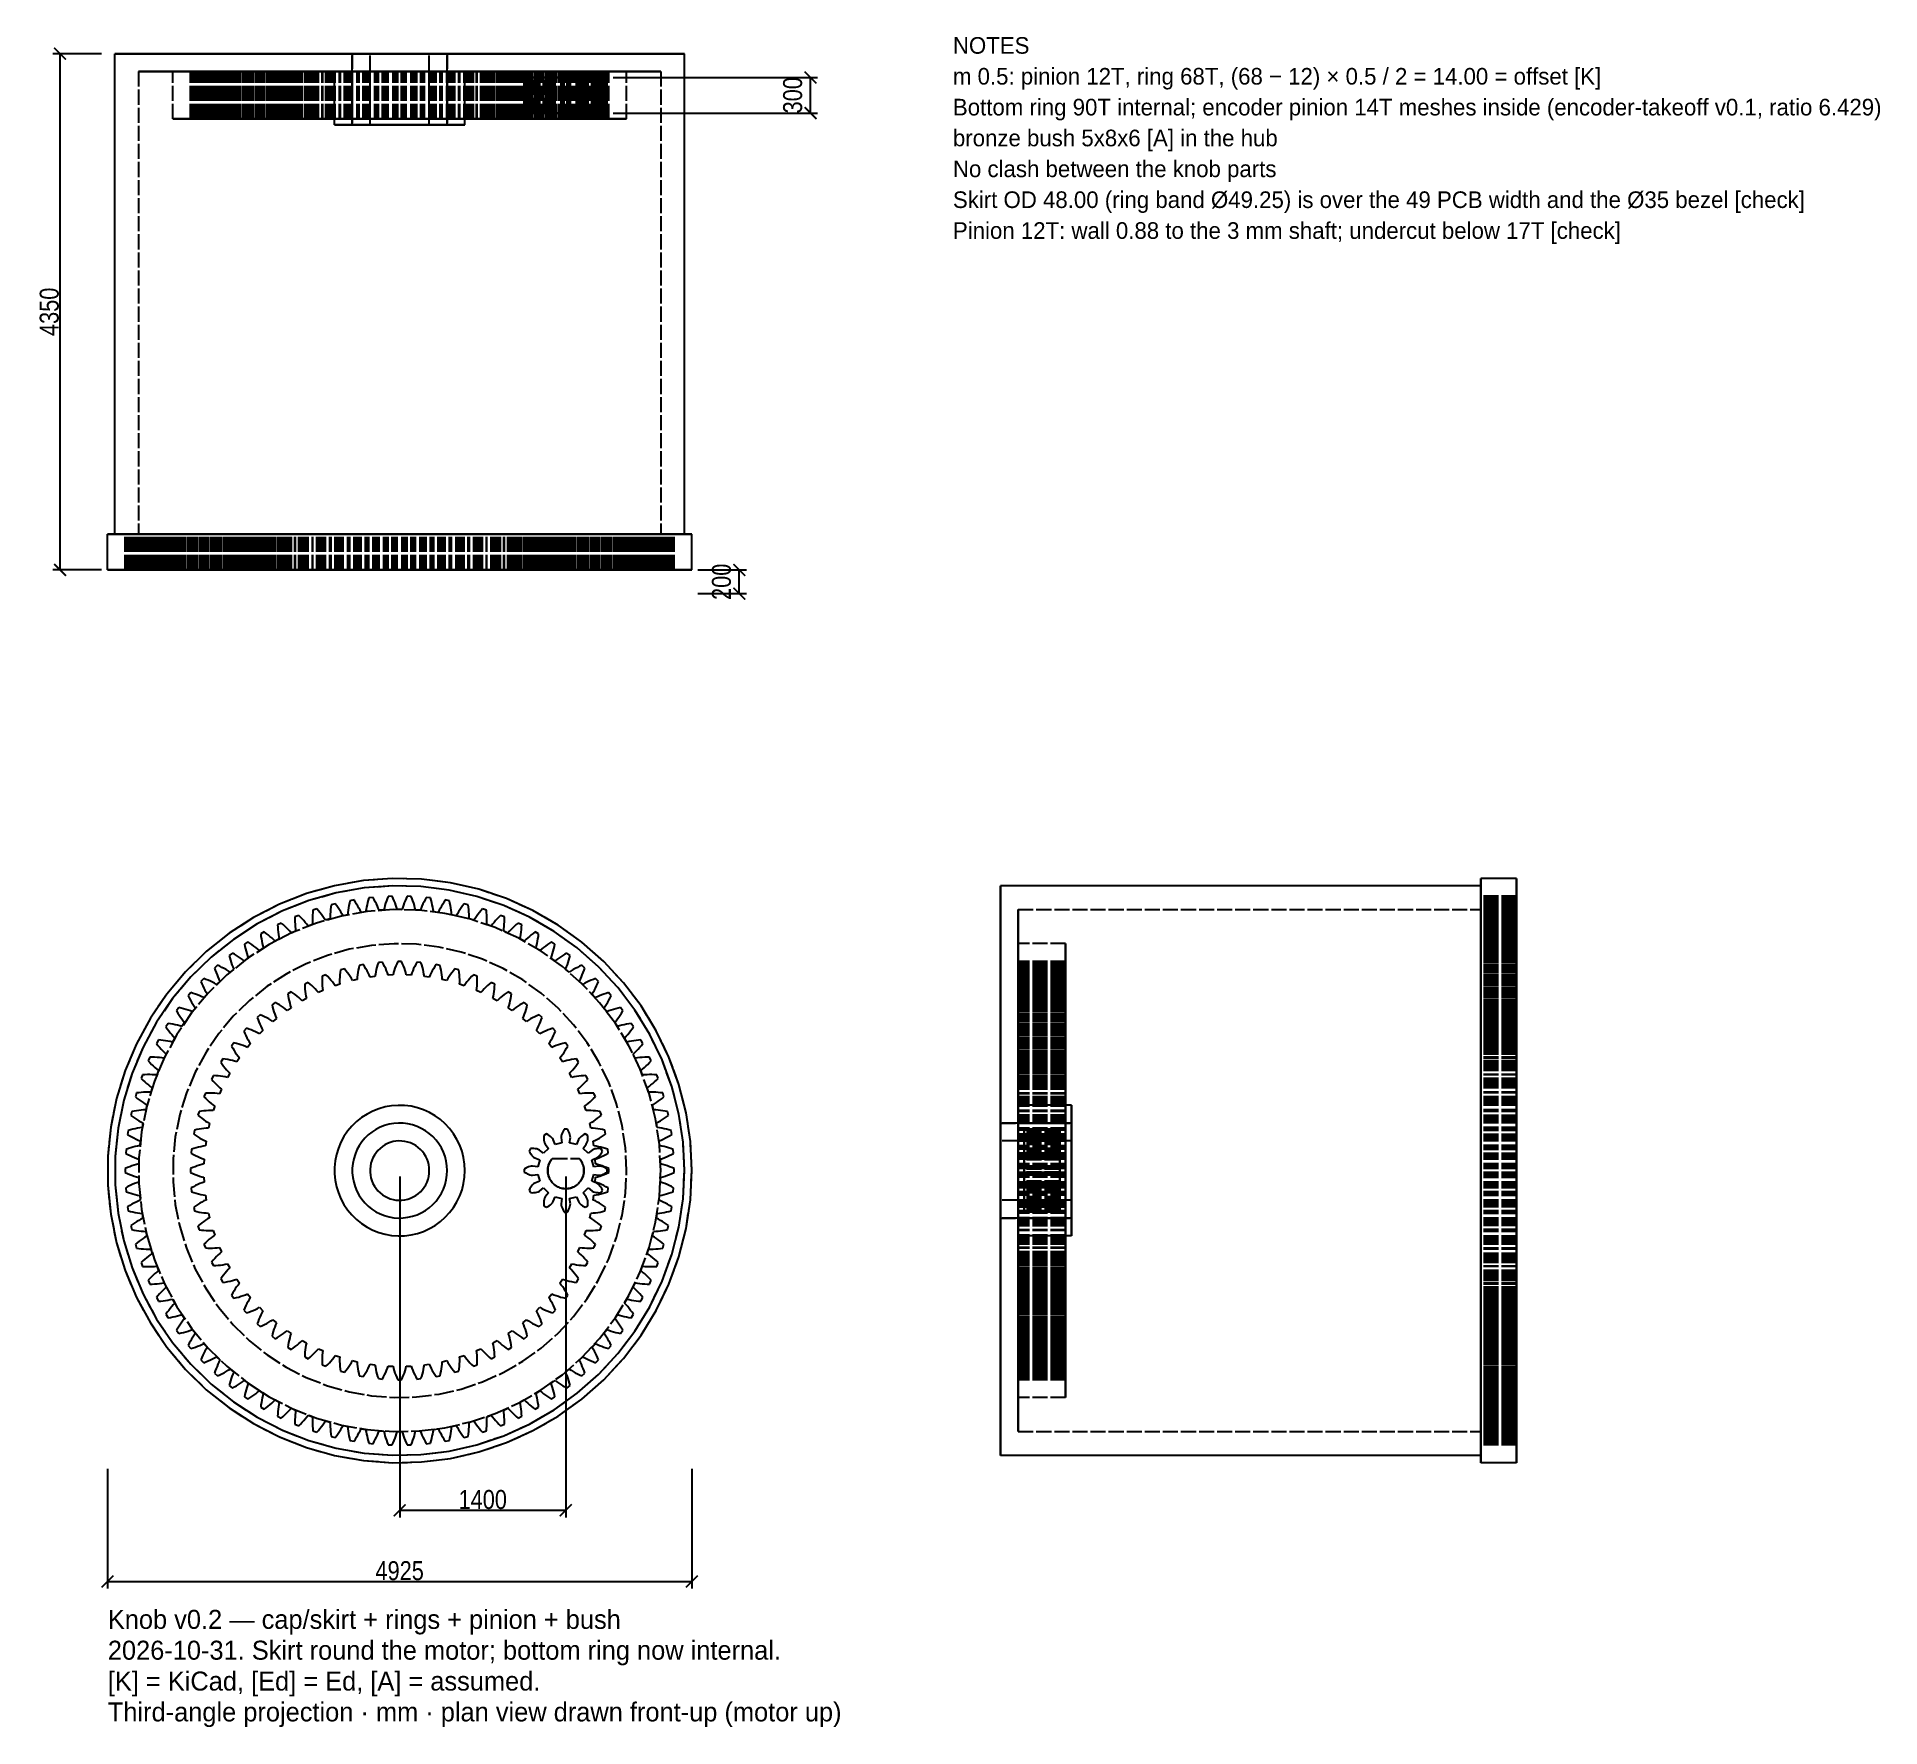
# Model space of a CAD drawing. Header units: millimetres. Extents: x -31 to 125, y -47 to 96.
import ezdxf

# ---------------------------------------------------------------- set-up
doc = ezdxf.new("R2010")
doc.units = ezdxf.units.MM
doc.linetypes.add('DASHED', pattern=[1.524, 1.27, -0.254])
for name, color, linetype in [('DIMS', 3, 'CONTINUOUS'), ('HIDDEN', 8, 'DASHED'), ('TEXT', 7, 'CONTINUOUS'), ('VISIBLE', 7, 'CONTINUOUS')]:
    doc.layers.add(name, color=color, linetype=linetype)
doc.styles.add('OpenSansCondensed-Light', font='OpenSansCondensed-Light.ttf')
doc.dimstyles.new('EZDXF', dxfattribs={"dimtxt": 0.25, "dimasz": 0.175, "dimexe": 0.375, "dimexo": 0.125, "dimgap": 0.1, "dimtad": 1, "dimlfac": 100, "dimzin": 12, "dimdsep": 46, "dimtxsty": 'OpenSansCondensed-Light', "dimblk": 'ARCHTICK', "dimcen": 2.5, "dimazin": 3, "dimtfac": 0.5, "dimtmove": 2, "dimatfit": 3})

msp = doc.modelspace()

# ---------------------------------------------------------------- texts
at = {"layer": 'TEXT'}
for s, height, p in [('NOTES', 1.4, (46.625, 94.11735)), ('m 0.5: pinion 12T, ring 68T, (68 − 12) × 0.5 / 2 = 14.00 = offset [K]', 1.4, (46.625, 91.51735)), ('Bottom ring 90T internal; encoder pinion 14T meshes inside (encoder-takeoff v0.1, ratio 6.429)', 1.4, (46.625, 88.91735)), ('bronze bush 5x8x6 [A] in the hub', 1.4, (46.625, 86.31735)), ('No clash between the knob parts', 1.4, (46.625, 83.71735)), ('Skirt OD 48.00 (ring band Ø49.25) is over the 49 PCB width and the Ø35 bezel [check]', 1.4, (46.625, 81.11735)), ('Pinion 12T: wall 0.88 to the 3 mm shaft; undercut below 17T [check]', 1.4, (46.625, 78.51735)), ('Knob v0.2 — cap/skirt + rings + pinion + bush', 1.6, (-24.59439, -38.61735)), ('2026-10-31. Skirt round the motor; bottom ring now internal.', 1.6, (-24.59439, -41.21735)), ('[K] = KiCad, [Ed] = Ed, [A] = assumed.', 1.6, (-24.59439, -43.81735)), ('Third-angle projection · mm · plan view drawn front-up (motor up)', 1.6, (-24.59439, -46.41735))]:
    msp.add_text(s, height=height, dxfattribs=at).set_placement(p)

# ---------------------------------------------------------------- blocks, each defined once
blk = doc.blocks.new('_ARCHTICK')
at = {"color": 0, "linetype": 'BYBLOCK', "const_width": 0.15}
blk.add_lwpolyline([(-0.5, -0.5), (0.5, 0.5)], dxfattribs=at)

# ---------------------------------------------------------------- dimensions: what is measured, and where the dimension line sits
at = {"layer": 'DIMS'}
for base, p1, p2 in [((-28.625, 50.61735), (-24.625, 50.61735), (-24.625, 94.11735)), ((34.625, 89.11735), (17.5, 89.11735), (17.5, 92.11735)), ((28.625, 48.61735), (24.625, 48.61735), (24.625, 50.61735))]:
    msp.add_linear_dim(base=base, p1=p1, p2=p2, angle=90, dimstyle='EZDXF', override={"dimtxt": 1.6, "dimasz": 1, "dimexe": 0.6, "dimexo": 0.5, "dimdec": 2}, dxfattribs=at).render()
for base, p1, p2 in [((0, -28.625), (0, 0), (14, 0)), ((-24.625, -34.625), (-24.625, -24.625), (24.625, -24.625))]:
    msp.add_linear_dim(base=base, p1=p1, p2=p2, dimstyle='EZDXF', override={"dimtxt": 1.6, "dimasz": 1, "dimexe": 0.6, "dimexo": 0.5, "dimdec": 2}, dxfattribs=at).render()

# ---------------------------------------------------------------- linework, layer by layer
at = {"layer": 'HIDDEN'}
for points in [[(-24, 94.11735), (-23.2381, 94.11735), (-22.47619, 94.11735), (-21.71429, 94.11735), (-20.95238, 94.11735), (-20.19048, 94.11735), (-19.42857, 94.11735), (-18.66667, 94.11735), (-17.90476, 94.11735), (-17.14286, 94.11735), (-16.38095, 94.11735), (-15.61905, 94.11735), (-14.85714, 94.11735), (-14.09524, 94.11735), (-13.33333, 94.11735), (-12.57143, 94.11735), (-11.80952, 94.11735), (-11.04762, 94.11735), (-10.28571, 94.11735), (-9.52381, 94.11735), (-8.7619, 94.11735), (-8, 94.11735), (-7.2381, 94.11735), (-6.47619, 94.11735), (-5.71429, 94.11735), (-4.95238, 94.11735), (-4.19048, 94.11735), (-3.42857, 94.11735), (-2.66667, 94.11735), (-1.90476, 94.11735), (-1.14286, 94.11735), (-0.38095, 94.11735), (0.38095, 94.11735), (1.14286, 94.11735), (1.90476, 94.11735), (2.66667, 94.11735), (3.42857, 94.11735), (4.19048, 94.11735), (4.95238, 94.11735), (5.71429, 94.11735), (6.47619, 94.11735), (7.2381, 94.11735), (8, 94.11735), (8.7619, 94.11735), (9.52381, 94.11735), (10.28571, 94.11735), (11.04762, 94.11735), (11.80952, 94.11735), (12.57143, 94.11735), (13.33333, 94.11735), (14.09524, 94.11735), (14.85714, 94.11735), (15.61905, 94.11735), (16.38095, 94.11735), (17.14286, 94.11735), (17.90476, 94.11735), (18.66667, 94.11735), (19.42857, 94.11735), (20.19048, 94.11735), (20.95238, 94.11735), (21.71429, 94.11735), (22.47619, 94.11735), (23.2381, 94.11735), (24, 94.11735)], [(4, 94.11735), (3.87302, 94.11735), (3.74603, 94.11735), (3.61905, 94.11735), (3.49206, 94.11735), (3.36508, 94.11735), (3.2381, 94.11735), (3.11111, 94.11735), (2.98413, 94.11735), (2.85714, 94.11735), (2.73016, 94.11735), (2.60317, 94.11735), (2.47619, 94.11735), (2.34921, 94.11735), (2.22222, 94.11735), (2.09524, 94.11735), (1.96825, 94.11735), (1.84127, 94.11735), (1.71429, 94.11735), (1.5873, 94.11735), (1.46032, 94.11735), (1.33333, 94.11735), (1.20635, 94.11735), (1.07937, 94.11735), (0.95238, 94.11735), (0.8254, 94.11735), (0.69841, 94.11735), (0.57143, 94.11735), (0.44444, 94.11735), (0.31746, 94.11735), (0.19048, 94.11735), (0.06349, 94.11735), (-0.06349, 94.11735), (-0.19048, 94.11735), (-0.31746, 94.11735), (-0.44444, 94.11735), (-0.57143, 94.11735), (-0.69841, 94.11735), (-0.8254, 94.11735), (-0.95238, 94.11735), (-1.07937, 94.11735), (-1.20635, 94.11735), (-1.33333, 94.11735), (-1.46032, 94.11735), (-1.5873, 94.11735), (-1.71429, 94.11735), (-1.84127, 94.11735), (-1.96825, 94.11735), (-2.09524, 94.11735), (-2.22222, 94.11735), (-2.34921, 94.11735), (-2.47619, 94.11735), (-2.60317, 94.11735), (-2.73016, 94.11735), (-2.85714, 94.11735), (-2.98413, 94.11735), (-3.11111, 94.11735), (-3.2381, 94.11735), (-3.36508, 94.11735), (-3.49206, 94.11735), (-3.61905, 94.11735), (-3.74603, 94.11735), (-3.87302, 94.11735), (-4, 94.11735)], [(-4, 94.11735), (-3.87302, 94.11735), (-3.74603, 94.11735), (-3.61905, 94.11735), (-3.49206, 94.11735), (-3.36508, 94.11735), (-3.2381, 94.11735), (-3.11111, 94.11735), (-2.98413, 94.11735), (-2.85714, 94.11735), (-2.73016, 94.11735), (-2.60317, 94.11735), (-2.47619, 94.11735), (-2.34921, 94.11735), (-2.22222, 94.11735), (-2.09524, 94.11735), (-1.96825, 94.11735), (-1.84127, 94.11735), (-1.71429, 94.11735), (-1.5873, 94.11735), (-1.46032, 94.11735), (-1.33333, 94.11735), (-1.20635, 94.11735), (-1.07937, 94.11735), (-0.95238, 94.11735), (-0.8254, 94.11735), (-0.69841, 94.11735), (-0.57143, 94.11735), (-0.44444, 94.11735), (-0.31746, 94.11735), (-0.19048, 94.11735), (-0.06349, 94.11735), (0.06349, 94.11735), (0.19048, 94.11735), (0.31746, 94.11735), (0.44444, 94.11735), (0.57143, 94.11735), (0.69841, 94.11735), (0.8254, 94.11735), (0.95238, 94.11735), (1.07937, 94.11735), (1.20635, 94.11735), (1.33333, 94.11735), (1.46032, 94.11735), (1.5873, 94.11735), (1.71429, 94.11735), (1.84127, 94.11735), (1.96825, 94.11735), (2.09524, 94.11735), (2.22222, 94.11735), (2.34921, 94.11735), (2.47619, 94.11735), (2.60317, 94.11735), (2.73016, 94.11735), (2.85714, 94.11735), (2.98413, 94.11735), (3.11111, 94.11735), (3.2381, 94.11735), (3.36508, 94.11735), (3.49206, 94.11735), (3.61905, 94.11735), (3.74603, 94.11735), (3.87302, 94.11735), (4, 94.11735)], [(4, 94.11735), (3.87302, 94.11735), (3.74603, 94.11735), (3.61905, 94.11735), (3.49206, 94.11735), (3.36508, 94.11735), (3.2381, 94.11735), (3.11111, 94.11735), (2.98413, 94.11735), (2.85714, 94.11735), (2.73016, 94.11735), (2.60317, 94.11735), (2.47619, 94.11735), (2.34921, 94.11735), (2.22222, 94.11735), (2.09524, 94.11735), (1.96825, 94.11735), (1.84127, 94.11735), (1.71429, 94.11735), (1.5873, 94.11735), (1.46032, 94.11735), (1.33333, 94.11735), (1.20635, 94.11735), (1.07937, 94.11735), (0.95238, 94.11735), (0.8254, 94.11735), (0.69841, 94.11735), (0.57143, 94.11735), (0.44444, 94.11735), (0.31746, 94.11735), (0.19048, 94.11735), (0.06349, 94.11735), (-0.06349, 94.11735), (-0.19048, 94.11735), (-0.31746, 94.11735), (-0.44444, 94.11735), (-0.57143, 94.11735), (-0.69841, 94.11735), (-0.8254, 94.11735), (-0.95238, 94.11735), (-1.07937, 94.11735), (-1.20635, 94.11735), (-1.33333, 94.11735), (-1.46032, 94.11735), (-1.5873, 94.11735), (-1.71429, 94.11735), (-1.84127, 94.11735), (-1.96825, 94.11735), (-2.09524, 94.11735), (-2.22222, 94.11735), (-2.34921, 94.11735), (-2.47619, 94.11735), (-2.60317, 94.11735), (-2.73016, 94.11735), (-2.85714, 94.11735), (-2.98413, 94.11735), (-3.11111, 94.11735), (-3.2381, 94.11735), (-3.36508, 94.11735), (-3.49206, 94.11735), (-3.61905, 94.11735), (-3.74603, 94.11735), (-3.87302, 94.11735), (-4, 94.11735)], [(-4, 94.11735), (-3.87302, 94.11735), (-3.74603, 94.11735), (-3.61905, 94.11735), (-3.49206, 94.11735), (-3.36508, 94.11735), (-3.2381, 94.11735), (-3.11111, 94.11735), (-2.98413, 94.11735), (-2.85714, 94.11735), (-2.73016, 94.11735), (-2.60317, 94.11735), (-2.47619, 94.11735), (-2.34921, 94.11735), (-2.22222, 94.11735), (-2.09524, 94.11735), (-1.96825, 94.11735), (-1.84127, 94.11735), (-1.71429, 94.11735), (-1.5873, 94.11735), (-1.46032, 94.11735), (-1.33333, 94.11735), (-1.20635, 94.11735), (-1.07937, 94.11735), (-0.95238, 94.11735), (-0.8254, 94.11735), (-0.69841, 94.11735), (-0.57143, 94.11735), (-0.44444, 94.11735), (-0.31746, 94.11735), (-0.19048, 94.11735), (-0.06349, 94.11735), (0.06349, 94.11735), (0.19048, 94.11735), (0.31746, 94.11735), (0.44444, 94.11735), (0.57143, 94.11735), (0.69841, 94.11735), (0.8254, 94.11735), (0.95238, 94.11735), (1.07937, 94.11735), (1.20635, 94.11735), (1.33333, 94.11735), (1.46032, 94.11735), (1.5873, 94.11735), (1.71429, 94.11735), (1.84127, 94.11735), (1.96825, 94.11735), (2.09524, 94.11735), (2.22222, 94.11735), (2.34921, 94.11735), (2.47619, 94.11735), (2.60317, 94.11735), (2.73016, 94.11735), (2.85714, 94.11735), (2.98413, 94.11735), (3.11111, 94.11735), (3.2381, 94.11735), (3.36508, 94.11735), (3.49206, 94.11735), (3.61905, 94.11735), (3.74603, 94.11735), (3.87302, 94.11735), (4, 94.11735)], [(-4, 94.11735), (-4, 88.11735)], [(-4, 88.11735), (-4, 94.11735)], [(2.5, 94.11735), (2.42063, 94.11735), (2.34127, 94.11735), (2.2619, 94.11735), (2.18254, 94.11735), (2.10317, 94.11735), (2.02381, 94.11735), (1.94444, 94.11735), (1.86508, 94.11735), (1.78571, 94.11735), (1.70635, 94.11735), (1.62698, 94.11735), (1.54762, 94.11735), (1.46825, 94.11735), (1.38889, 94.11735), (1.30952, 94.11735), (1.23016, 94.11735), (1.15079, 94.11735), (1.07143, 94.11735), (0.99206, 94.11735), (0.9127, 94.11735), (0.83333, 94.11735), (0.75397, 94.11735), (0.6746, 94.11735), (0.59524, 94.11735), (0.51587, 94.11735), (0.43651, 94.11735), (0.35714, 94.11735), (0.27778, 94.11735), (0.19841, 94.11735), (0.11905, 94.11735), (0.03968, 94.11735), (-0.03968, 94.11735), (-0.11905, 94.11735), (-0.19841, 94.11735), (-0.27778, 94.11735), (-0.35714, 94.11735), (-0.43651, 94.11735), (-0.51587, 94.11735), (-0.59524, 94.11735), (-0.6746, 94.11735), (-0.75397, 94.11735), (-0.83333, 94.11735), (-0.9127, 94.11735), (-0.99206, 94.11735), (-1.07143, 94.11735), (-1.15079, 94.11735), (-1.23016, 94.11735), (-1.30952, 94.11735), (-1.38889, 94.11735), (-1.46825, 94.11735), (-1.54762, 94.11735), (-1.62698, 94.11735), (-1.70635, 94.11735), (-1.78571, 94.11735), (-1.86508, 94.11735), (-1.94444, 94.11735), (-2.02381, 94.11735), (-2.10317, 94.11735), (-2.18254, 94.11735), (-2.2619, 94.11735), (-2.34127, 94.11735), (-2.42063, 94.11735), (-2.5, 94.11735)], [(-2.5, 94.11735), (-2.42063, 94.11735), (-2.34127, 94.11735), (-2.2619, 94.11735), (-2.18254, 94.11735), (-2.10317, 94.11735), (-2.02381, 94.11735), (-1.94444, 94.11735), (-1.86508, 94.11735), (-1.78571, 94.11735), (-1.70635, 94.11735), (-1.62698, 94.11735), (-1.54762, 94.11735), (-1.46825, 94.11735), (-1.38889, 94.11735), (-1.30952, 94.11735), (-1.23016, 94.11735), (-1.15079, 94.11735), (-1.07143, 94.11735), (-0.99206, 94.11735), (-0.9127, 94.11735), (-0.83333, 94.11735), (-0.75397, 94.11735), (-0.6746, 94.11735), (-0.59524, 94.11735), (-0.51587, 94.11735), (-0.43651, 94.11735), (-0.35714, 94.11735), (-0.27778, 94.11735), (-0.19841, 94.11735), (-0.11905, 94.11735), (-0.03968, 94.11735), (0.03968, 94.11735), (0.11905, 94.11735), (0.19841, 94.11735), (0.27778, 94.11735), (0.35714, 94.11735), (0.43651, 94.11735), (0.51587, 94.11735), (0.59524, 94.11735), (0.6746, 94.11735), (0.75397, 94.11735), (0.83333, 94.11735), (0.9127, 94.11735), (0.99206, 94.11735), (1.07143, 94.11735), (1.15079, 94.11735), (1.23016, 94.11735), (1.30952, 94.11735), (1.38889, 94.11735), (1.46825, 94.11735), (1.54762, 94.11735), (1.62698, 94.11735), (1.70635, 94.11735), (1.78571, 94.11735), (1.86508, 94.11735), (1.94444, 94.11735), (2.02381, 94.11735), (2.10317, 94.11735), (2.18254, 94.11735), (2.2619, 94.11735), (2.34127, 94.11735), (2.42063, 94.11735), (2.5, 94.11735)], [(-2.5, 88.11735), (-2.5, 94.11735)], [(2.5, 88.11735), (2.5, 94.11735)], [(4, 94.11735), (4, 88.11735)], [(4, 88.11735), (4, 94.11735)], [(22, 92.61735), (21.30159, 92.61735), (20.60317, 92.61735), (19.90476, 92.61735), (19.20635, 92.61735), (18.50794, 92.61735), (17.80952, 92.61735), (17.11111, 92.61735), (16.4127, 92.61735), (15.71429, 92.61735), (15.01587, 92.61735), (14.31746, 92.61735), (13.61905, 92.61735), (12.92063, 92.61735), (12.22222, 92.61735), (11.52381, 92.61735), (10.8254, 92.61735), (10.12698, 92.61735), (9.42857, 92.61735), (8.73016, 92.61735), (8.03175, 92.61735), (7.33333, 92.61735), (6.63492, 92.61735), (5.93651, 92.61735), (5.2381, 92.61735), (4.53968, 92.61735), (3.84127, 92.61735), (3.14286, 92.61735), (2.44444, 92.61735), (1.74603, 92.61735), (1.04762, 92.61735), (0.34921, 92.61735), (-0.34921, 92.61735), (-1.04762, 92.61735), (-1.74603, 92.61735), (-2.44444, 92.61735), (-3.14286, 92.61735), (-3.84127, 92.61735), (-4.53968, 92.61735), (-5.2381, 92.61735), (-5.93651, 92.61735), (-6.63492, 92.61735), (-7.33333, 92.61735), (-8.03175, 92.61735), (-8.73016, 92.61735), (-9.42857, 92.61735), (-10.12698, 92.61735), (-10.8254, 92.61735), (-11.52381, 92.61735), (-12.22222, 92.61735), (-12.92063, 92.61735), (-13.61905, 92.61735), (-14.31746, 92.61735), (-15.01587, 92.61735), (-15.71429, 92.61735), (-16.4127, 92.61735), (-17.11111, 92.61735), (-17.80952, 92.61735), (-18.50794, 92.61735), (-19.20635, 92.61735), (-19.90476, 92.61735), (-20.60317, 92.61735), (-21.30159, 92.61735), (-22, 92.61735)], [(-22, 92.61735), (-21.30159, 92.61735), (-20.60317, 92.61735), (-19.90476, 92.61735), (-19.20635, 92.61735), (-18.50794, 92.61735), (-17.80952, 92.61735), (-17.11111, 92.61735), (-16.4127, 92.61735), (-15.71429, 92.61735), (-15.01587, 92.61735), (-14.31746, 92.61735), (-13.61905, 92.61735), (-12.92063, 92.61735), (-12.22222, 92.61735), (-11.52381, 92.61735), (-10.8254, 92.61735), (-10.12698, 92.61735), (-9.42857, 92.61735), (-8.73016, 92.61735), (-8.03175, 92.61735), (-7.33333, 92.61735), (-6.63492, 92.61735), (-5.93651, 92.61735), (-5.2381, 92.61735), (-4.53968, 92.61735), (-3.84127, 92.61735), (-3.14286, 92.61735), (-2.44444, 92.61735), (-1.74603, 92.61735), (-1.04762, 92.61735), (-0.34921, 92.61735), (0.34921, 92.61735), (1.04762, 92.61735), (1.74603, 92.61735), (2.44444, 92.61735), (3.14286, 92.61735), (3.84127, 92.61735), (4.53968, 92.61735), (5.2381, 92.61735), (5.93651, 92.61735), (6.63492, 92.61735), (7.33333, 92.61735), (8.03175, 92.61735), (8.73016, 92.61735), (9.42857, 92.61735), (10.12698, 92.61735), (10.8254, 92.61735), (11.52381, 92.61735), (12.22222, 92.61735), (12.92063, 92.61735), (13.61905, 92.61735), (14.31746, 92.61735), (15.01587, 92.61735), (15.71429, 92.61735), (16.4127, 92.61735), (17.11111, 92.61735), (17.80952, 92.61735), (18.50794, 92.61735), (19.20635, 92.61735), (19.90476, 92.61735), (20.60317, 92.61735), (21.30159, 92.61735), (22, 92.61735)], [(-22, 92.61735), (-22, 53.61735)], [(19.125, 92.61735), (18.51786, 92.61735), (17.91071, 92.61735), (17.30357, 92.61735), (16.69643, 92.61735), (16.08929, 92.61735), (15.48214, 92.61735), (14.875, 92.61735), (14.26786, 92.61735), (13.66071, 92.61735), (13.05357, 92.61735), (12.44643, 92.61735), (11.83929, 92.61735), (11.23214, 92.61735), (10.625, 92.61735), (10.01786, 92.61735), (9.41071, 92.61735), (8.80357, 92.61735), (8.19643, 92.61735), (7.58929, 92.61735), (6.98214, 92.61735), (6.375, 92.61735), (5.76786, 92.61735), (5.16071, 92.61735), (4.55357, 92.61735), (3.94643, 92.61735), (3.33929, 92.61735), (2.73214, 92.61735), (2.125, 92.61735), (1.51786, 92.61735), (0.91071, 92.61735), (0.30357, 92.61735), (-0.30357, 92.61735), (-0.91071, 92.61735), (-1.51786, 92.61735), (-2.125, 92.61735), (-2.73214, 92.61735), (-3.33929, 92.61735), (-3.94643, 92.61735), (-4.55357, 92.61735), (-5.16071, 92.61735), (-5.76786, 92.61735), (-6.375, 92.61735), (-6.98214, 92.61735), (-7.58929, 92.61735), (-8.19643, 92.61735), (-8.80357, 92.61735), (-9.41071, 92.61735), (-10.01786, 92.61735), (-10.625, 92.61735), (-11.23214, 92.61735), (-11.83929, 92.61735), (-12.44643, 92.61735), (-13.05357, 92.61735), (-13.66071, 92.61735), (-14.26786, 92.61735), (-14.875, 92.61735), (-15.48214, 92.61735), (-16.08929, 92.61735), (-16.69643, 92.61735), (-17.30357, 92.61735), (-17.91071, 92.61735), (-18.51786, 92.61735), (-19.125, 92.61735)], [(-19.125, 92.61735), (-18.51786, 92.61735), (-17.91071, 92.61735), (-17.30357, 92.61735), (-16.69643, 92.61735), (-16.08929, 92.61735), (-15.48214, 92.61735), (-14.875, 92.61735), (-14.26786, 92.61735), (-13.66071, 92.61735), (-13.05357, 92.61735), (-12.44643, 92.61735), (-11.83929, 92.61735), (-11.23214, 92.61735), (-10.625, 92.61735), (-10.01786, 92.61735), (-9.41071, 92.61735), (-8.80357, 92.61735), (-8.19643, 92.61735), (-7.58929, 92.61735), (-6.98214, 92.61735), (-6.375, 92.61735), (-5.76786, 92.61735), (-5.16071, 92.61735), (-4.55357, 92.61735), (-3.94643, 92.61735), (-3.33929, 92.61735), (-2.73214, 92.61735), (-2.125, 92.61735), (-1.51786, 92.61735), (-0.91071, 92.61735), (-0.30357, 92.61735), (0.30357, 92.61735), (0.91071, 92.61735), (1.51786, 92.61735), (2.125, 92.61735), (2.73214, 92.61735), (3.33929, 92.61735), (3.94643, 92.61735), (4.55357, 92.61735), (5.16071, 92.61735), (5.76786, 92.61735), (6.375, 92.61735), (6.98214, 92.61735), (7.58929, 92.61735), (8.19643, 92.61735), (8.80357, 92.61735), (9.41071, 92.61735), (10.01786, 92.61735), (10.625, 92.61735), (11.23214, 92.61735), (11.83929, 92.61735), (12.44643, 92.61735), (13.05357, 92.61735), (13.66071, 92.61735), (14.26786, 92.61735), (14.875, 92.61735), (15.48214, 92.61735), (16.08929, 92.61735), (16.69643, 92.61735), (17.30357, 92.61735), (17.91071, 92.61735), (18.51786, 92.61735), (19.125, 92.61735)], [(-19.125, 88.61735), (-19.125, 92.61735)], [(-17.4357, 92.61735), (-17.6242, 92.61735)], [(-17.6242, 92.61735), (-17.4357, 92.61735)], [(-17.6242, 88.61735), (-17.6242, 92.61735)], [(-17.6242, 88.61735), (-17.6242, 92.61735)], [(-17.53352, 92.61735), (-17.56452, 92.61735)], [(-17.56452, 92.61735), (-17.38444, 92.61735)], [(-17.38444, 92.61735), (-17.56452, 92.61735)], [(-17.56452, 92.61735), (-17.53352, 92.61735)], [(-17.56452, 88.61735), (-17.56452, 92.61735)], [(-17.56452, 88.61735), (-17.56452, 92.61735)], [(-17.33821, 92.61735), (-17.53352, 92.61735)], [(-17.53352, 92.61735), (-17.33821, 92.61735)], [(-17.53352, 88.61735), (-17.53352, 92.61735)], [(-17.53352, 88.61735), (-17.53352, 92.61735)], [(-17.24691, 92.61735), (-17.4357, 92.61735)], [(-17.4357, 92.61735), (-17.24691, 92.61735)], [(-17.4357, 88.61735), (-17.4357, 92.61735)], [(-17.4357, 88.61735), (-17.4357, 92.61735)], [(-17.38444, 92.61735), (-17.20347, 92.61735)], [(-17.20347, 92.61735), (-17.38444, 92.61735)], [(-17.38444, 88.61735), (-17.38444, 92.61735)], [(-17.38444, 88.61735), (-17.38444, 92.61735)], [(-17.29325, 92.61735), (-17.35498, 92.61735)], [(-17.35498, 92.61735), (-17.18485, 92.61735)], [(-17.18485, 92.61735), (-17.35498, 92.61735)], [(-17.35498, 92.61735), (-17.29325, 92.61735)], [(-17.35498, 88.61735), (-17.35498, 92.61735)], [(-17.35498, 88.61735), (-17.35498, 92.61735)], [(-17.1432, 92.61735), (-17.33821, 92.61735)], [(-17.33821, 92.61735), (-17.1432, 92.61735)], [(-17.33821, 88.61735), (-17.33821, 92.61735)], [(-17.33821, 88.61735), (-17.33821, 92.61735)], [(-17.0928, 92.61735), (-17.29325, 92.61735)], [(-17.29325, 92.61735), (-17.0928, 92.61735)], [(-17.29325, 88.61735), (-17.29325, 92.61735)], [(-17.29325, 88.61735), (-17.29325, 92.61735)], [(-17.0579, 92.61735), (-17.24691, 92.61735)], [(-17.24691, 92.61735), (-17.0579, 92.61735)], [(-17.24691, 88.61735), (-17.24691, 92.61735)], [(-17.24691, 88.61735), (-17.24691, 92.61735)], [(-17.20347, 92.61735), (-17.02168, 92.61735)], [(-17.02168, 92.61735), (-17.20347, 92.61735)], [(-17.20347, 88.61735), (-17.20347, 92.61735)], [(-17.20347, 88.61735), (-17.20347, 92.61735)], [(-17.18485, 92.61735), (-17.01326, 92.61735)], [(-17.01326, 92.61735), (-17.18485, 92.61735)], [(-17.18485, 88.61735), (-17.18485, 92.61735)], [(-17.18485, 88.61735), (-17.18485, 92.61735)], [(-16.94859, 92.61735), (-17.1432, 92.61735)], [(-17.1432, 92.61735), (-16.94859, 92.61735)], [(-17.1432, 88.61735), (-17.1432, 92.61735)], [(-17.1432, 88.61735), (-17.1432, 92.61735)], [(-16.89323, 92.61735), (-17.0928, 92.61735)], [(-17.0928, 92.61735), (-16.89323, 92.61735)], [(-17.0928, 88.61735), (-17.0928, 92.61735)], [(-17.0928, 88.61735), (-17.0928, 92.61735)], [(-16.86877, 92.61735), (-17.0579, 92.61735)], [(-17.0579, 92.61735), (-16.86877, 92.61735)], [(-17.0579, 88.61735), (-17.0579, 92.61735)], [(-17.0579, 88.61735), (-17.0579, 92.61735)], [(-17.02168, 92.61735), (-16.83911, 92.61735)], [(-16.83911, 92.61735), (-17.02168, 92.61735)], [(-17.02168, 88.61735), (-17.02168, 92.61735)], [(-17.02168, 88.61735), (-17.02168, 92.61735)], [(-17.01326, 92.61735), (-16.84023, 92.61735)], [(-16.84023, 92.61735), (-17.01326, 92.61735)], [(-17.01326, 88.61735), (-17.01326, 92.61735)], [(-17.01326, 88.61735), (-17.01326, 92.61735)], [(-16.90543, 92.61735), (-16.99738, 92.61735)], [(-16.99738, 92.61735), (-16.83865, 92.61735)], [(-16.83865, 92.61735), (-16.99738, 92.61735)], [(-16.99738, 92.61735), (-16.90543, 92.61735)], [(-16.99738, 88.61735), (-16.99738, 92.61735)], [(-16.99738, 88.61735), (-16.99738, 92.61735)], [(-16.75451, 92.61735), (-16.94859, 92.61735)], [(-16.94859, 92.61735), (-16.75451, 92.61735)], [(-16.94859, 88.61735), (-16.94859, 92.61735)], [(-16.94859, 88.61735), (-16.94859, 92.61735)], [(-16.70155, 92.61735), (-16.90543, 92.61735)], [(-16.90543, 92.61735), (-16.70155, 92.61735)], [(-16.90543, 88.61735), (-16.90543, 92.61735)], [(-16.90543, 88.61735), (-16.90543, 92.61735)], [(-16.69468, 92.61735), (-16.89323, 92.61735)], [(-16.89323, 92.61735), (-16.69468, 92.61735)], [(-16.89323, 88.61735), (-16.89323, 92.61735)], [(-16.89323, 88.61735), (-16.89323, 92.61735)], [(-16.6796, 92.61735), (-16.86877, 92.61735)], [(-16.86877, 92.61735), (-16.6796, 92.61735)], [(-16.86877, 88.61735), (-16.86877, 92.61735)], [(-16.86877, 88.61735), (-16.86877, 92.61735)], [(-16.84023, 92.61735), (-16.66579, 92.61735)], [(-16.66579, 92.61735), (-16.84023, 92.61735)], [(-16.84023, 88.61735), (-16.84023, 92.61735)], [(-16.84023, 88.61735), (-16.84023, 92.61735)], [(-16.83911, 92.61735), (-16.65581, 92.61735)], [(-16.65581, 92.61735), (-16.83911, 92.61735)], [(-16.83911, 88.61735), (-16.83911, 92.61735)], [(-16.83911, 88.61735), (-16.83911, 92.61735)], [(-16.83865, 92.61735), (-16.6779, 92.61735)], [(-16.6779, 92.61735), (-16.83865, 92.61735)], [(-16.83865, 88.61735), (-16.83865, 92.61735)], [(-16.83865, 88.61735), (-16.83865, 92.61735)], [(-16.56109, 92.61735), (-16.75451, 92.61735)], [(-16.75451, 92.61735), (-16.56109, 92.61735)], [(-16.75451, 88.61735), (-16.75451, 92.61735)], [(-16.75451, 88.61735), (-16.75451, 92.61735)], [(-16.49914, 92.61735), (-16.70155, 92.61735)], [(-16.70155, 92.61735), (-16.49914, 92.61735)], [(-16.70155, 88.61735), (-16.70155, 92.61735)], [(-16.70155, 88.61735), (-16.70155, 92.61735)], [(-16.49731, 92.61735), (-16.69468, 92.61735)], [(-16.69468, 92.61735), (-16.49731, 92.61735)], [(-16.69468, 88.61735), (-16.69468, 92.61735)], [(-16.69468, 88.61735), (-16.69468, 92.61735)], [(-16.4905, 92.61735), (-16.6796, 92.61735)], [(-16.6796, 92.61735), (-16.4905, 92.61735)], [(-16.6796, 88.61735), (-16.6796, 92.61735)], [(-16.6796, 88.61735), (-16.6796, 92.61735)], [(-16.6779, 92.61735), (-16.51511, 92.61735)], [(-16.51511, 92.61735), (-16.6779, 92.61735)], [(-16.6779, 88.61735), (-16.6779, 92.61735)], [(-16.6779, 88.61735), (-16.6779, 92.61735)], [(-16.66579, 92.61735), (-16.48992, 92.61735)], [(-16.48992, 92.61735), (-16.66579, 92.61735)], [(-16.66579, 88.61735), (-16.66579, 92.61735)], [(-16.66579, 88.61735), (-16.66579, 92.61735)], [(-16.65581, 92.61735), (-16.47181, 92.61735)], [(-16.47181, 92.61735), (-16.65581, 92.61735)], [(-16.65581, 88.61735), (-16.65581, 92.61735)], [(-16.65581, 88.61735), (-16.65581, 92.61735)], [(-16.3685, 92.61735), (-16.56109, 92.61735)], [(-16.56109, 92.61735), (-16.3685, 92.61735)], [(-16.56109, 88.61735), (-16.56109, 92.61735)], [(-16.56109, 88.61735), (-16.56109, 92.61735)], [(-16.51511, 92.61735), (-16.35028, 92.61735)], [(-16.35028, 92.61735), (-16.51511, 92.61735)], [(-16.51511, 88.61735), (-16.51511, 92.61735)], [(-16.51511, 88.61735), (-16.51511, 92.61735)], [(-16.29834, 92.61735), (-16.49914, 92.61735)], [(-16.49914, 92.61735), (-16.29834, 92.61735)], [(-16.49914, 88.61735), (-16.49914, 92.61735)], [(-16.49914, 88.61735), (-16.49914, 92.61735)], [(-16.30129, 92.61735), (-16.49731, 92.61735)], [(-16.49731, 92.61735), (-16.30129, 92.61735)], [(-16.49731, 88.61735), (-16.49731, 92.61735)], [(-16.49731, 88.61735), (-16.49731, 92.61735)], [(-16.37339, 92.61735), (-16.49476, 92.61735)], [(-16.49476, 92.61735), (-16.3488, 92.61735)], [(-16.3488, 92.61735), (-16.49476, 92.61735)], [(-16.49476, 92.61735), (-16.37339, 92.61735)], [(-16.49476, 88.61735), (-16.49476, 92.61735)], [(-16.49476, 88.61735), (-16.49476, 92.61735)], [(-16.47181, 92.61735), (-16.4905, 92.61735)], [(-16.4905, 92.61735), (-16.47181, 92.61735)], [(-16.4905, 88.61735), (-16.4905, 92.61735)], [(-16.4905, 88.61735), (-16.4905, 92.61735)], [(-16.48992, 92.61735), (-16.31259, 92.61735)], [(-16.31259, 92.61735), (-16.48992, 92.61735)], [(-16.48992, 88.61735), (-16.48992, 92.61735)], [(-16.48992, 88.61735), (-16.48992, 92.61735)], [(-16.47181, 88.61735), (-16.47181, 92.61735)], [(-16.47181, 88.61735), (-16.47181, 92.61735)], [(-16.16782, 92.61735), (-16.37339, 92.61735)], [(-16.37339, 92.61735), (-16.16782, 92.61735)], [(-16.37339, 88.61735), (-16.37339, 92.61735)], [(-16.37339, 88.61735), (-16.37339, 92.61735)], [(-16.31259, 92.61735), (-16.3685, 92.61735)], [(-16.3685, 92.61735), (-16.31259, 92.61735)], [(-16.3685, 88.61735), (-16.3685, 92.61735)], [(-16.3685, 88.61735), (-16.3685, 92.61735)], [(-16.35028, 92.61735), (-16.18334, 92.61735)], [(-16.18334, 92.61735), (-16.35028, 92.61735)], [(-16.35028, 88.61735), (-16.35028, 92.61735)], [(-16.35028, 88.61735), (-16.35028, 92.61735)], [(-16.3488, 92.61735), (-16.20025, 92.61735)], [(-16.20025, 92.61735), (-16.3488, 92.61735)], [(-16.3488, 88.61735), (-16.3488, 92.61735)], [(-16.3488, 88.61735), (-16.3488, 92.61735)], [(-16.31259, 88.61735), (-16.31259, 92.61735)], [(-16.31259, 88.61735), (-16.31259, 92.61735)], [(-16.10685, 92.61735), (-16.30129, 92.61735)], [(-16.30129, 92.61735), (-16.10685, 92.61735)], [(-16.30129, 88.61735), (-16.30129, 92.61735)], [(-16.30129, 88.61735), (-16.30129, 92.61735)], [(-16.09936, 92.61735), (-16.29834, 92.61735)], [(-16.29834, 92.61735), (-16.09936, 92.61735)], [(-16.29834, 88.61735), (-16.29834, 92.61735)], [(-16.29834, 88.61735), (-16.29834, 92.61735)], [(-16.20025, 92.61735), (-16.04909, 92.61735)], [(-16.04909, 92.61735), (-16.20025, 92.61735)], [(-16.20025, 88.61735), (-16.20025, 92.61735)], [(-16.20025, 88.61735), (-16.20025, 92.61735)], [(-16.18334, 92.61735), (-16.01419, 92.61735)], [(-16.01419, 92.61735), (-16.18334, 92.61735)], [(-16.18334, 88.61735), (-16.18334, 92.61735)], [(-16.18334, 88.61735), (-16.18334, 92.61735)], [(-15.96428, 92.61735), (-16.16782, 92.61735)], [(-16.16782, 92.61735), (-15.96428, 92.61735)], [(-16.16782, 88.61735), (-16.16782, 92.61735)], [(-16.16782, 88.61735), (-16.16782, 92.61735)], [(-16.01419, 92.61735), (-16.10685, 92.61735)], [(-16.10685, 92.61735), (-16.01419, 92.61735)], [(-16.10685, 88.61735), (-16.10685, 92.61735)], [(-16.10685, 88.61735), (-16.10685, 92.61735)], [(-15.90241, 92.61735), (-16.09936, 92.61735)], [(-16.09936, 92.61735), (-15.90241, 92.61735)], [(-16.09936, 88.61735), (-16.09936, 92.61735)], [(-16.09936, 88.61735), (-16.09936, 92.61735)], [(-16.04909, 92.61735), (-15.89527, 92.61735)], [(-15.89527, 92.61735), (-16.04909, 92.61735)], [(-16.04909, 88.61735), (-16.04909, 92.61735)], [(-16.04909, 88.61735), (-16.04909, 92.61735)], [(-16.01419, 88.61735), (-16.01419, 92.61735)], [(-16.01419, 88.61735), (-16.01419, 92.61735)], [(-15.76295, 92.61735), (-15.96428, 92.61735)], [(-15.96428, 92.61735), (-15.76295, 92.61735)], [(-15.96428, 88.61735), (-15.96428, 92.61735)], [(-15.96428, 88.61735), (-15.96428, 92.61735)], [(-15.70778, 92.61735), (-15.90241, 92.61735)], [(-15.90241, 92.61735), (-15.70778, 92.61735)], [(-15.90241, 88.61735), (-15.90241, 92.61735)], [(-15.90241, 88.61735), (-15.90241, 92.61735)], [(-15.89527, 92.61735), (-15.73869, 92.61735)], [(-15.73869, 92.61735), (-15.89527, 92.61735)], [(-15.89527, 88.61735), (-15.89527, 92.61735)], [(-15.89527, 88.61735), (-15.89527, 92.61735)], [(-15.70166, 92.61735), (-15.85142, 92.61735)], [(-15.85142, 92.61735), (-15.71945, 92.61735)], [(-15.71945, 92.61735), (-15.85142, 92.61735)], [(-15.85142, 92.61735), (-15.70166, 92.61735)], [(-15.85142, 88.61735), (-15.85142, 92.61735)], [(-15.85142, 88.61735), (-15.85142, 92.61735)], [(-15.56405, 92.61735), (-15.76295, 92.61735)], [(-15.76295, 92.61735), (-15.56405, 92.61735)], [(-15.76295, 88.61735), (-15.76295, 92.61735)], [(-15.76295, 88.61735), (-15.76295, 92.61735)], [(-15.73869, 92.61735), (-15.57917, 92.61735)], [(-15.57917, 92.61735), (-15.73869, 92.61735)], [(-15.73869, 88.61735), (-15.73869, 92.61735)], [(-15.73869, 88.61735), (-15.73869, 92.61735)], [(-15.71945, 92.61735), (-15.58438, 92.61735)], [(-15.58438, 92.61735), (-15.71945, 92.61735)], [(-15.71945, 88.61735), (-15.71945, 92.61735)], [(-15.71945, 88.61735), (-15.71945, 92.61735)], [(-15.57917, 92.61735), (-15.70778, 92.61735)], [(-15.70778, 92.61735), (-15.57917, 92.61735)], [(-15.70778, 88.61735), (-15.70778, 92.61735)], [(-15.70778, 88.61735), (-15.70778, 92.61735)], [(-15.49615, 92.61735), (-15.70166, 92.61735)], [(-15.70166, 92.61735), (-15.49615, 92.61735)], [(-15.70166, 88.61735), (-15.70166, 92.61735)], [(-15.70166, 88.61735), (-15.70166, 92.61735)], [(-15.58438, 92.61735), (-15.44615, 92.61735)], [(-15.44615, 92.61735), (-15.58438, 92.61735)], [(-15.58438, 88.61735), (-15.58438, 92.61735)], [(-15.58438, 88.61735), (-15.58438, 92.61735)], [(-15.57917, 88.61735), (-15.57917, 92.61735)], [(-15.57917, 88.61735), (-15.57917, 92.61735)], [(-15.36785, 92.61735), (-15.56405, 92.61735)], [(-15.56405, 92.61735), (-15.36785, 92.61735)], [(-15.56405, 88.61735), (-15.56405, 92.61735)], [(-15.56405, 88.61735), (-15.56405, 92.61735)], [(-15.29322, 92.61735), (-15.49615, 92.61735)], [(-15.49615, 92.61735), (-15.29322, 92.61735)], [(-15.49615, 88.61735), (-15.49615, 92.61735)], [(-15.49615, 88.61735), (-15.49615, 92.61735)], [(-15.44615, 92.61735), (-15.30465, 92.61735)], [(-15.30465, 92.61735), (-15.44615, 92.61735)], [(-15.44615, 88.61735), (-15.44615, 92.61735)], [(-15.44615, 88.61735), (-15.44615, 92.61735)], [(-15.1747, 92.61735), (-15.36785, 92.61735)], [(-15.36785, 92.61735), (-15.1747, 92.61735)], [(-15.36785, 88.61735), (-15.36785, 92.61735)], [(-15.36785, 88.61735), (-15.36785, 92.61735)], [(-15.30465, 92.61735), (-15.15976, 92.61735)], [(-15.15976, 92.61735), (-15.30465, 92.61735)], [(-15.30465, 88.61735), (-15.30465, 92.61735)], [(-15.30465, 88.61735), (-15.30465, 92.61735)], [(-15.09307, 92.61735), (-15.29322, 92.61735)], [(-15.29322, 92.61735), (-15.09307, 92.61735)], [(-15.29322, 88.61735), (-15.29322, 92.61735)], [(-15.29322, 88.61735), (-15.29322, 92.61735)], [(-15.01123, 92.61735), (-15.1747, 92.61735)], [(-15.1747, 92.61735), (-15.01123, 92.61735)], [(-15.1747, 88.61735), (-15.1747, 92.61735)], [(-15.1747, 88.61735), (-15.1747, 92.61735)], [(-15.15976, 92.61735), (-15.01123, 92.61735)], [(-15.01123, 92.61735), (-15.15976, 92.61735)], [(-15.15976, 88.61735), (-15.15976, 92.61735)], [(-15.15976, 88.61735), (-15.15976, 92.61735)], [(-14.89596, 92.61735), (-15.09307, 92.61735)], [(-15.09307, 92.61735), (-14.89596, 92.61735)], [(-15.09307, 88.61735), (-15.09307, 92.61735)], [(-15.09307, 88.61735), (-15.09307, 92.61735)], [(-14.89596, 92.61735), (-15.07283, 92.61735)], [(-15.07283, 92.61735), (-14.956, 92.61735)], [(-14.956, 92.61735), (-15.07283, 92.61735)], [(-15.07283, 92.61735), (-14.89596, 92.61735)], [(-15.07283, 88.61735), (-15.07283, 92.61735)], [(-15.07283, 88.61735), (-15.07283, 92.61735)], [(-15.01123, 88.61735), (-15.01123, 92.61735)], [(-15.01123, 88.61735), (-15.01123, 92.61735)], [(-14.956, 92.61735), (-14.83555, 92.61735)], [(-14.83555, 92.61735), (-14.956, 92.61735)], [(-14.956, 88.61735), (-14.956, 92.61735)], [(-14.956, 88.61735), (-14.956, 92.61735)], [(-14.69226, 92.61735), (-14.89596, 92.61735)], [(-14.70218, 92.61735), (-14.89596, 92.61735)], [(-14.89596, 92.61735), (-14.70218, 92.61735)], [(-14.89596, 92.61735), (-14.69226, 92.61735)], [(-14.89596, 88.61735), (-14.89596, 92.61735)], [(-14.89596, 88.61735), (-14.89596, 92.61735)], [(-14.89596, 88.61735), (-14.89596, 92.61735)], [(-14.89596, 88.61735), (-14.89596, 92.61735)], [(-14.83555, 92.61735), (-14.71142, 92.61735)], [(-14.71142, 92.61735), (-14.83555, 92.61735)], [(-14.83555, 88.61735), (-14.83555, 92.61735)], [(-14.83555, 88.61735), (-14.83555, 92.61735)], [(-14.71142, 92.61735), (-14.58346, 92.61735)], [(-14.58346, 92.61735), (-14.71142, 92.61735)], [(-14.71142, 88.61735), (-14.71142, 92.61735)], [(-14.71142, 88.61735), (-14.71142, 92.61735)], [(-14.51215, 92.61735), (-14.70218, 92.61735)], [(-14.70218, 92.61735), (-14.51215, 92.61735)], [(-14.70218, 88.61735), (-14.70218, 92.61735)], [(-14.70218, 88.61735), (-14.70218, 92.61735)], [(-14.49168, 92.61735), (-14.69226, 92.61735)], [(-14.69226, 92.61735), (-14.49168, 92.61735)], [(-14.69226, 88.61735), (-14.69226, 92.61735)], [(-14.69226, 88.61735), (-14.69226, 92.61735)], [(-14.58346, 92.61735), (-14.45149, 92.61735)], [(-14.45149, 92.61735), (-14.58346, 92.61735)], [(-14.58346, 88.61735), (-14.58346, 92.61735)], [(-14.58346, 88.61735), (-14.58346, 92.61735)], [(-14.31522, 92.61735), (-14.51215, 92.61735)], [(-14.51215, 92.61735), (-14.31522, 92.61735)], [(-14.51215, 88.61735), (-14.51215, 92.61735)], [(-14.51215, 88.61735), (-14.51215, 92.61735)], [(-14.29443, 92.61735), (-14.49168, 92.61735)], [(-14.49168, 92.61735), (-14.29443, 92.61735)], [(-14.49168, 88.61735), (-14.49168, 92.61735)], [(-14.49168, 88.61735), (-14.49168, 92.61735)], [(-14.45149, 92.61735), (-14.31522, 92.61735)], [(-14.31522, 92.61735), (-14.45149, 92.61735)], [(-14.45149, 88.61735), (-14.45149, 92.61735)], [(-14.45149, 88.61735), (-14.45149, 92.61735)], [(-14.31522, 88.61735), (-14.31522, 92.61735)], [(-14.31522, 88.61735), (-14.31522, 92.61735)], [(-14.10078, 92.61735), (-14.29443, 92.61735)], [(-14.29443, 92.61735), (-14.10078, 92.61735)], [(-14.29443, 88.61735), (-14.29443, 92.61735)], [(-14.29443, 88.61735), (-14.29443, 92.61735)], [(-13.96318, 92.61735), (-14.16565, 92.61735)], [(-14.16565, 92.61735), (-14.06495, 92.61735)], [(-14.06495, 92.61735), (-14.16565, 92.61735)], [(-14.16565, 92.61735), (-13.96318, 92.61735)], [(-14.16565, 88.61735), (-14.16565, 92.61735)], [(-14.16565, 88.61735), (-14.16565, 92.61735)], [(-13.91108, 92.61735), (-14.10078, 92.61735)], [(-14.10078, 92.61735), (-13.91108, 92.61735)], [(-14.10078, 88.61735), (-14.10078, 92.61735)], [(-14.10078, 88.61735), (-14.10078, 92.61735)], [(-14.06495, 92.61735), (-13.96016, 92.61735)], [(-13.96016, 92.61735), (-14.06495, 92.61735)], [(-14.06495, 88.61735), (-14.06495, 92.61735)], [(-14.06495, 88.61735), (-14.06495, 92.61735)], [(-13.76303, 92.61735), (-13.96318, 92.61735)], [(-13.96318, 92.61735), (-13.76303, 92.61735)], [(-13.96318, 88.61735), (-13.96318, 92.61735)], [(-13.96318, 88.61735), (-13.96318, 92.61735)], [(-13.96016, 92.61735), (-13.85118, 92.61735)], [(-13.85118, 92.61735), (-13.96016, 92.61735)], [(-13.96016, 88.61735), (-13.96016, 92.61735)], [(-13.96016, 88.61735), (-13.96016, 92.61735)], [(-13.72579, 92.61735), (-13.91108, 92.61735)], [(-13.91108, 92.61735), (-13.72579, 92.61735)], [(-13.91108, 88.61735), (-13.91108, 92.61735)], [(-13.91108, 88.61735), (-13.91108, 92.61735)], [(-13.85118, 92.61735), (-13.73785, 92.61735)], [(-13.73785, 92.61735), (-13.85118, 92.61735)], [(-13.85118, 88.61735), (-13.85118, 92.61735)], [(-13.85118, 88.61735), (-13.85118, 92.61735)], [(-13.5665, 92.61735), (-13.76303, 92.61735)], [(-13.76303, 92.61735), (-13.5665, 92.61735)], [(-13.76303, 88.61735), (-13.76303, 92.61735)], [(-13.76303, 88.61735), (-13.76303, 92.61735)], [(-13.73785, 92.61735), (-13.61993, 92.61735)], [(-13.61993, 92.61735), (-13.73785, 92.61735)], [(-13.73785, 88.61735), (-13.73785, 92.61735)], [(-13.73785, 88.61735), (-13.73785, 92.61735)], [(-13.49708, 92.61735), (-13.72579, 92.61735)], [(-13.72579, 92.61735), (-13.49708, 92.61735)], [(-13.72579, 88.61735), (-13.72579, 92.61735)], [(-13.72579, 88.61735), (-13.72579, 92.61735)], [(-13.61993, 92.61735), (-13.49708, 92.61735)], [(-13.49708, 92.61735), (-13.61993, 92.61735)], [(-13.61993, 88.61735), (-13.61993, 92.61735)], [(-13.61993, 88.61735), (-13.61993, 92.61735)], [(-13.37382, 92.61735), (-13.5665, 92.61735)], [(-13.5665, 92.61735), (-13.37382, 92.61735)], [(-13.5665, 88.61735), (-13.5665, 92.61735)], [(-13.5665, 88.61735), (-13.5665, 92.61735)], [(-13.49708, 88.61735), (-13.49708, 92.61735)], [(-13.49708, 88.61735), (-13.49708, 92.61735)], [(-13.18529, 92.61735), (-13.37382, 92.61735)], [(-13.37382, 92.61735), (-13.18529, 92.61735)], [(-13.37382, 88.61735), (-13.37382, 92.61735)], [(-13.37382, 88.61735), (-13.37382, 92.61735)], [(-13.00129, 92.61735), (-13.18529, 92.61735)], [(-13.18529, 92.61735), (-13.00129, 92.61735)], [(-13.18529, 88.61735), (-13.18529, 92.61735)], [(-13.18529, 88.61735), (-13.18529, 92.61735)], [(-12.91126, 92.61735), (-13.13762, 92.61735)], [(-13.13762, 92.61735), (-13.05389, 92.61735)], [(-13.05389, 92.61735), (-13.13762, 92.61735)], [(-13.13762, 92.61735), (-12.91126, 92.61735)], [(-13.13762, 88.61735), (-13.13762, 92.61735)], [(-13.13762, 88.61735), (-13.13762, 92.61735)], [(-13.05389, 92.61735), (-12.96565, 92.61735)], [(-12.96565, 92.61735), (-13.05389, 92.61735)], [(-13.05389, 88.61735), (-13.05389, 92.61735)], [(-13.05389, 88.61735), (-13.05389, 92.61735)], [(-12.82233, 92.61735), (-13.00129, 92.61735)], [(-13.00129, 92.61735), (-12.82233, 92.61735)], [(-13.00129, 88.61735), (-13.00129, 92.61735)], [(-13.00129, 88.61735), (-13.00129, 92.61735)], [(-12.96565, 92.61735), (-12.87276, 92.61735)], [(-12.87276, 92.61735), (-12.96565, 92.61735)], [(-12.96565, 88.61735), (-12.96565, 92.61735)], [(-12.96565, 88.61735), (-12.96565, 92.61735)], [(-12.71638, 92.61735), (-12.91126, 92.61735)], [(-12.91126, 92.61735), (-12.71638, 92.61735)], [(-12.91126, 88.61735), (-12.91126, 92.61735)], [(-12.91126, 88.61735), (-12.91126, 92.61735)], [(-12.87276, 92.61735), (-12.77503, 92.61735)], [(-12.77503, 92.61735), (-12.87276, 92.61735)], [(-12.87276, 88.61735), (-12.87276, 92.61735)], [(-12.87276, 88.61735), (-12.87276, 92.61735)], [(-12.56378, 92.61735), (-12.82233, 92.61735)], [(-12.82233, 92.61735), (-12.56378, 92.61735)], [(-12.82233, 88.61735), (-12.82233, 92.61735)], [(-12.82233, 88.61735), (-12.82233, 92.61735)], [(-12.77503, 92.61735), (-12.67217, 92.61735)], [(-12.67217, 92.61735), (-12.77503, 92.61735)], [(-12.77503, 88.61735), (-12.77503, 92.61735)], [(-12.77503, 88.61735), (-12.77503, 92.61735)], [(-12.52558, 92.61735), (-12.71638, 92.61735)], [(-12.71638, 92.61735), (-12.52558, 92.61735)], [(-12.71638, 88.61735), (-12.71638, 92.61735)], [(-12.71638, 88.61735), (-12.71638, 92.61735)], [(-12.67217, 92.61735), (-12.56378, 92.61735)], [(-12.56378, 92.61735), (-12.67217, 92.61735)], [(-12.67217, 88.61735), (-12.67217, 92.61735)], [(-12.67217, 88.61735), (-12.67217, 92.61735)], [(-12.56378, 88.61735), (-12.56378, 92.61735)], [(-12.56378, 88.61735), (-12.56378, 92.61735)], [(-12.33912, 92.61735), (-12.52558, 92.61735)], [(-12.52558, 92.61735), (-12.33912, 92.61735)], [(-12.52558, 88.61735), (-12.52558, 92.61735)], [(-12.52558, 88.61735), (-12.52558, 92.61735)], [(-12.15732, 92.61735), (-12.33912, 92.61735)], [(-12.33912, 92.61735), (-12.15732, 92.61735)], [(-12.33912, 88.61735), (-12.33912, 92.61735)], [(-12.33912, 88.61735), (-12.33912, 92.61735)], [(-11.98058, 92.61735), (-12.15732, 92.61735)], [(-12.15732, 92.61735), (-11.98058, 92.61735)], [(-12.15732, 88.61735), (-12.15732, 92.61735)], [(-12.15732, 88.61735), (-12.15732, 92.61735)], [(-11.7492, 92.61735), (-11.99749, 92.61735)], [(-11.99749, 92.61735), (-11.93147, 92.61735)], [(-11.93147, 92.61735), (-11.99749, 92.61735)], [(-11.99749, 92.61735), (-11.7492, 92.61735)], [(-11.99749, 88.61735), (-11.99749, 92.61735)], [(-11.99749, 88.61735), (-11.99749, 92.61735)], [(-11.80947, 92.61735), (-11.98058, 92.61735)], [(-11.98058, 92.61735), (-11.80947, 92.61735)], [(-11.98058, 88.61735), (-11.98058, 92.61735)], [(-11.98058, 88.61735), (-11.98058, 92.61735)], [(-11.93147, 92.61735), (-11.86054, 92.61735)], [(-11.86054, 92.61735), (-11.93147, 92.61735)], [(-11.93147, 88.61735), (-11.93147, 92.61735)], [(-11.93147, 88.61735), (-11.93147, 92.61735)], [(-11.86054, 92.61735), (-11.78452, 92.61735)], [(-11.78452, 92.61735), (-11.86054, 92.61735)], [(-11.86054, 88.61735), (-11.86054, 92.61735)], [(-11.86054, 88.61735), (-11.86054, 92.61735)], [(-11.5233, 92.61735), (-11.80947, 92.61735)], [(-11.80947, 92.61735), (-11.5233, 92.61735)], [(-11.80947, 88.61735), (-11.80947, 92.61735)], [(-11.80947, 88.61735), (-11.80947, 92.61735)], [(-11.78452, 92.61735), (-11.70321, 92.61735)], [(-11.70321, 92.61735), (-11.78452, 92.61735)], [(-11.78452, 88.61735), (-11.78452, 92.61735)], [(-11.78452, 88.61735), (-11.78452, 92.61735)], [(-11.56124, 92.61735), (-11.7492, 92.61735)], [(-11.7492, 92.61735), (-11.56124, 92.61735)], [(-11.7492, 88.61735), (-11.7492, 92.61735)], [(-11.7492, 88.61735), (-11.7492, 92.61735)], [(-11.70321, 92.61735), (-11.61629, 92.61735)], [(-11.61629, 92.61735), (-11.70321, 92.61735)], [(-11.70321, 88.61735), (-11.70321, 92.61735)], [(-11.70321, 88.61735), (-11.70321, 92.61735)], [(-11.61629, 92.61735), (-11.5233, 92.61735)], [(-11.5233, 92.61735), (-11.61629, 92.61735)], [(-11.61629, 88.61735), (-11.61629, 92.61735)], [(-11.61629, 88.61735), (-11.61629, 92.61735)], [(-11.3778, 92.61735), (-11.56124, 92.61735)], [(-11.56124, 92.61735), (-11.3778, 92.61735)], [(-11.56124, 88.61735), (-11.56124, 92.61735)], [(-11.56124, 88.61735), (-11.56124, 92.61735)], [(-11.5233, 88.61735), (-11.5233, 92.61735)], [(-11.5233, 88.61735), (-11.5233, 92.61735)], [(-11.19915, 92.61735), (-11.3778, 92.61735)], [(-11.3778, 92.61735), (-11.19915, 92.61735)], [(-11.3778, 88.61735), (-11.3778, 92.61735)], [(-11.3778, 88.61735), (-11.3778, 92.61735)], [(-11.02562, 92.61735), (-11.19915, 92.61735)], [(-11.19915, 92.61735), (-11.02562, 92.61735)], [(-11.19915, 88.61735), (-11.19915, 92.61735)], [(-11.19915, 88.61735), (-11.19915, 92.61735)], [(-10.85766, 92.61735), (-11.02562, 92.61735)], [(-11.02562, 92.61735), (-10.85766, 92.61735)], [(-11.02562, 88.61735), (-11.02562, 92.61735)], [(-11.02562, 88.61735), (-11.02562, 92.61735)], [(-10.69586, 92.61735), (-10.85766, 92.61735)], [(-10.85766, 92.61735), (-10.69586, 92.61735)], [(-10.85766, 88.61735), (-10.85766, 92.61735)], [(-10.85766, 88.61735), (-10.85766, 92.61735)], [(-10.48689, 92.61735), (-10.75501, 92.61735)], [(-10.75501, 92.61735), (-10.70725, 92.61735)], [(-10.70725, 92.61735), (-10.75501, 92.61735)], [(-10.75501, 92.61735), (-10.48689, 92.61735)], [(-10.75501, 88.61735), (-10.75501, 92.61735)], [(-10.75501, 88.61735), (-10.75501, 92.61735)], [(-10.70725, 92.61735), (-10.65423, 92.61735)], [(-10.65423, 92.61735), (-10.70725, 92.61735)], [(-10.70725, 88.61735), (-10.70725, 92.61735)], [(-10.70725, 88.61735), (-10.70725, 92.61735)], [(-10.3845, 92.61735), (-10.69586, 92.61735)], [(-10.69586, 92.61735), (-10.3845, 92.61735)], [(-10.69586, 88.61735), (-10.69586, 92.61735)], [(-10.69586, 88.61735), (-10.69586, 92.61735)], [(-10.65423, 92.61735), (-10.59574, 92.61735)], [(-10.59574, 92.61735), (-10.65423, 92.61735)], [(-10.65423, 88.61735), (-10.65423, 92.61735)], [(-10.65423, 88.61735), (-10.65423, 92.61735)], [(-10.59574, 92.61735), (-10.53155, 92.61735)], [(-10.53155, 92.61735), (-10.59574, 92.61735)], [(-10.59574, 88.61735), (-10.59574, 92.61735)], [(-10.59574, 88.61735), (-10.59574, 92.61735)], [(-10.53155, 92.61735), (-10.46131, 92.61735)], [(-10.46131, 92.61735), (-10.53155, 92.61735)], [(-10.53155, 88.61735), (-10.53155, 92.61735)], [(-10.53155, 88.61735), (-10.53155, 92.61735)], [(-10.30746, 92.61735), (-10.48689, 92.61735)], [(-10.48689, 92.61735), (-10.30746, 92.61735)], [(-10.48689, 88.61735), (-10.48689, 92.61735)], [(-10.48689, 88.61735), (-10.48689, 92.61735)], [(-10.46131, 92.61735), (-10.3845, 92.61735)], [(-10.3845, 92.61735), (-10.46131, 92.61735)], [(-10.46131, 88.61735), (-10.46131, 92.61735)], [(-10.46131, 88.61735), (-10.46131, 92.61735)], [(-10.3845, 88.61735), (-10.3845, 92.61735)], [(-10.3845, 88.61735), (-10.3845, 92.61735)], [(-10.13294, 92.61735), (-10.30746, 92.61735)], [(-10.30746, 92.61735), (-10.13294, 92.61735)], [(-10.30746, 88.61735), (-10.30746, 92.61735)], [(-10.30746, 88.61735), (-10.30746, 92.61735)], [(-9.96362, 92.61735), (-10.13294, 92.61735)], [(-10.13294, 92.61735), (-9.96362, 92.61735)], [(-10.13294, 88.61735), (-10.13294, 92.61735)], [(-10.13294, 88.61735), (-10.13294, 92.61735)], [(-9.79986, 92.61735), (-9.96362, 92.61735)], [(-9.96362, 92.61735), (-9.79986, 92.61735)], [(-9.96362, 88.61735), (-9.96362, 92.61735)], [(-9.96362, 88.61735), (-9.96362, 92.61735)], [(-9.6421, 92.61735), (-9.79986, 92.61735)], [(-9.79986, 92.61735), (-9.6421, 92.61735)], [(-9.79986, 88.61735), (-9.79986, 92.61735)], [(-9.79986, 88.61735), (-9.79986, 92.61735)], [(-9.49099, 92.61735), (-9.6421, 92.61735)], [(-9.6421, 92.61735), (-9.49099, 92.61735)], [(-9.6421, 88.61735), (-9.6421, 92.61735)], [(-9.6421, 88.61735), (-9.6421, 92.61735)], [(-9.15711, 92.61735), (-9.49099, 92.61735)], [(-9.49099, 92.61735), (-9.15711, 92.61735)], [(-9.49099, 88.61735), (-9.49099, 92.61735)], [(-9.49099, 88.61735), (-9.49099, 92.61735)], [(-9.13511, 92.61735), (-9.42078, 92.61735)], [(-9.42078, 92.61735), (-9.39169, 92.61735)], [(-9.39169, 92.61735), (-9.42078, 92.61735)], [(-9.42078, 92.61735), (-9.13511, 92.61735)], [(-9.42078, 88.61735), (-9.42078, 92.61735)], [(-9.42078, 88.61735), (-9.42078, 92.61735)], [(-9.39169, 92.61735), (-9.35702, 92.61735)], [(-9.35702, 92.61735), (-9.39169, 92.61735)], [(-9.39169, 88.61735), (-9.39169, 92.61735)], [(-9.39169, 88.61735), (-9.39169, 92.61735)], [(-9.35702, 92.61735), (-9.31656, 92.61735)], [(-9.31656, 92.61735), (-9.35702, 92.61735)], [(-9.35702, 88.61735), (-9.35702, 92.61735)], [(-9.35702, 88.61735), (-9.35702, 92.61735)], [(-9.31656, 92.61735), (-9.27004, 92.61735)], [(-9.27004, 92.61735), (-9.31656, 92.61735)], [(-9.31656, 88.61735), (-9.31656, 92.61735)], [(-9.31656, 88.61735), (-9.31656, 92.61735)], [(-9.27004, 92.61735), (-9.21708, 92.61735)], [(-9.21708, 92.61735), (-9.27004, 92.61735)], [(-9.27004, 88.61735), (-9.27004, 92.61735)], [(-9.27004, 88.61735), (-9.27004, 92.61735)], [(-9.21708, 92.61735), (-9.15711, 92.61735)], [(-9.15711, 92.61735), (-9.21708, 92.61735)], [(-9.21708, 88.61735), (-9.21708, 92.61735)], [(-9.21708, 88.61735), (-9.21708, 92.61735)], [(-9.15711, 88.61735), (-9.15711, 92.61735)], [(-9.15711, 88.61735), (-9.15711, 92.61735)], [(-8.96574, 92.61735), (-9.13511, 92.61735)], [(-9.13511, 92.61735), (-8.96574, 92.61735)], [(-9.13511, 88.61735), (-9.13511, 92.61735)], [(-9.13511, 88.61735), (-9.13511, 92.61735)], [(-8.80164, 92.61735), (-8.96574, 92.61735)], [(-8.96574, 92.61735), (-8.80164, 92.61735)], [(-8.96574, 88.61735), (-8.96574, 92.61735)], [(-8.96574, 88.61735), (-8.96574, 92.61735)], [(-8.6431, 92.61735), (-8.80164, 92.61735)], [(-8.80164, 92.61735), (-8.6431, 92.61735)], [(-8.80164, 88.61735), (-8.80164, 92.61735)], [(-8.80164, 88.61735), (-8.80164, 92.61735)], [(-8.49049, 92.61735), (-8.6431, 92.61735)], [(-8.6431, 92.61735), (-8.49049, 92.61735)], [(-8.6431, 88.61735), (-8.6431, 92.61735)], [(-8.6431, 88.61735), (-8.6431, 92.61735)], [(-8.34428, 92.61735), (-8.49049, 92.61735)], [(-8.49049, 92.61735), (-8.34428, 92.61735)], [(-8.49049, 88.61735), (-8.49049, 92.61735)], [(-8.49049, 88.61735), (-8.49049, 92.61735)], [(-8.20515, 92.61735), (-8.34428, 92.61735)], [(-8.34428, 92.61735), (-8.20515, 92.61735)], [(-8.34428, 88.61735), (-8.34428, 92.61735)], [(-8.34428, 88.61735), (-8.34428, 92.61735)], [(-7.85159, 92.61735), (-8.20515, 92.61735)], [(-8.20515, 92.61735), (-7.85159, 92.61735)], [(-8.20515, 88.61735), (-8.20515, 92.61735)], [(-8.20515, 88.61735), (-8.20515, 92.61735)], [(-7.7054, 92.61735), (-8.00616, 92.61735)], [(-8.00616, 92.61735), (-7.99599, 92.61735)], [(-7.99599, 92.61735), (-8.00616, 92.61735)], [(-8.00616, 92.61735), (-7.7054, 92.61735)], [(-8.00616, 88.61735), (-8.00616, 92.61735)], [(-8.00616, 88.61735), (-8.00616, 92.61735)], [(-7.99599, 92.61735), (-7.97998, 92.61735)], [(-7.97998, 92.61735), (-7.99599, 92.61735)], [(-7.99599, 88.61735), (-7.99599, 92.61735)], [(-7.99599, 88.61735), (-7.99599, 92.61735)], [(-7.97998, 92.61735), (-7.9579, 92.61735)], [(-7.9579, 92.61735), (-7.97998, 92.61735)], [(-7.97998, 88.61735), (-7.97998, 92.61735)], [(-7.97998, 88.61735), (-7.97998, 92.61735)], [(-7.9579, 92.61735), (-7.92944, 92.61735)], [(-7.92944, 92.61735), (-7.9579, 92.61735)], [(-7.9579, 88.61735), (-7.9579, 92.61735)], [(-7.9579, 88.61735), (-7.9579, 92.61735)], [(-7.92944, 92.61735), (-7.89421, 92.61735)], [(-7.89421, 92.61735), (-7.92944, 92.61735)], [(-7.92944, 88.61735), (-7.92944, 92.61735)], [(-7.92944, 88.61735), (-7.92944, 92.61735)], [(-7.89421, 92.61735), (-7.85159, 92.61735)], [(-7.85159, 92.61735), (-7.89421, 92.61735)], [(-7.89421, 88.61735), (-7.89421, 92.61735)], [(-7.89421, 88.61735), (-7.89421, 92.61735)], [(-7.85159, 88.61735), (-7.85159, 92.61735)], [(-7.85159, 88.61735), (-7.85159, 92.61735)], [(-7.54753, 92.61735), (-7.7054, 92.61735)], [(-7.7054, 92.61735), (-7.54753, 92.61735)], [(-7.7054, 88.61735), (-7.7054, 92.61735)], [(-7.7054, 88.61735), (-7.7054, 92.61735)], [(-7.39524, 92.61735), (-7.54753, 92.61735)], [(-7.54753, 92.61735), (-7.39524, 92.61735)], [(-7.54753, 88.61735), (-7.54753, 92.61735)], [(-7.54753, 88.61735), (-7.54753, 92.61735)], [(-7.24883, 92.61735), (-7.39524, 92.61735)], [(-7.39524, 92.61735), (-7.24883, 92.61735)], [(-7.39524, 88.61735), (-7.39524, 92.61735)], [(-7.39524, 88.61735), (-7.39524, 92.61735)], [(-7.10867, 92.61735), (-7.24883, 92.61735)], [(-7.24883, 92.61735), (-7.10867, 92.61735)], [(-7.24883, 88.61735), (-7.24883, 92.61735)], [(-7.24883, 88.61735), (-7.24883, 92.61735)], [(-6.97527, 92.61735), (-7.10867, 92.61735)], [(-7.10867, 92.61735), (-6.97527, 92.61735)], [(-7.10867, 88.61735), (-7.10867, 92.61735)], [(-7.10867, 88.61735), (-7.10867, 92.61735)], [(-6.84931, 92.61735), (-6.97527, 92.61735)], [(-6.97527, 92.61735), (-6.84931, 92.61735)], [(-6.97527, 88.61735), (-6.97527, 92.61735)], [(-6.97527, 88.61735), (-6.97527, 92.61735)], [(-6.47908, 92.61735), (-6.84931, 92.61735)], [(-6.84931, 92.61735), (-6.47908, 92.61735)], [(-6.84931, 88.61735), (-6.84931, 92.61735)], [(-6.84931, 88.61735), (-6.84931, 92.61735)], [(-6.53208, 92.61735), (-6.53486, 92.61735)], [(-6.53486, 92.61735), (-6.53134, 92.61735)], [(-6.53134, 92.61735), (-6.53486, 92.61735)], [(-6.53486, 92.61735), (-6.53208, 92.61735)], [(-6.53486, 88.61735), (-6.53486, 92.61735)], [(-6.53486, 88.61735), (-6.53486, 92.61735)], [(-6.52324, 92.61735), (-6.53208, 92.61735)], [(-6.53208, 92.61735), (-6.52324, 92.61735)], [(-6.53208, 88.61735), (-6.53208, 92.61735)], [(-6.53208, 88.61735), (-6.53208, 92.61735)], [(-6.53134, 92.61735), (-6.52119, 92.61735)], [(-6.52119, 92.61735), (-6.53134, 92.61735)], [(-6.53134, 88.61735), (-6.53134, 92.61735)], [(-6.53134, 88.61735), (-6.53134, 92.61735)], [(-6.20995, 92.61735), (-6.52324, 92.61735)], [(-6.52324, 92.61735), (-6.20995, 92.61735)], [(-6.52324, 88.61735), (-6.52324, 92.61735)], [(-6.52324, 88.61735), (-6.52324, 92.61735)], [(-6.52119, 92.61735), (-6.50399, 92.61735)], [(-6.50399, 92.61735), (-6.52119, 92.61735)], [(-6.52119, 88.61735), (-6.52119, 92.61735)], [(-6.52119, 88.61735), (-6.52119, 92.61735)], [(-6.50399, 92.61735), (-6.47908, 92.61735)], [(-6.47908, 92.61735), (-6.50399, 92.61735)], [(-6.50399, 88.61735), (-6.50399, 92.61735)], [(-6.50399, 88.61735), (-6.50399, 92.61735)], [(-6.47908, 88.61735), (-6.47908, 92.61735)], [(-6.47908, 88.61735), (-6.47908, 92.61735)], [(-6.06492, 92.61735), (-6.20995, 92.61735)], [(-6.20995, 92.61735), (-6.06492, 92.61735)], [(-6.20995, 88.61735), (-6.20995, 92.61735)], [(-6.20995, 88.61735), (-6.20995, 92.61735)], [(-5.92575, 92.61735), (-6.06492, 92.61735)], [(-6.06492, 92.61735), (-5.92575, 92.61735)], [(-6.06492, 88.61735), (-6.06492, 92.61735)], [(-6.06492, 88.61735), (-6.06492, 92.61735)], [(-5.79272, 92.61735), (-5.92575, 92.61735)], [(-5.92575, 92.61735), (-5.79272, 92.61735)], [(-5.92575, 88.61735), (-5.92575, 92.61735)], [(-5.92575, 88.61735), (-5.92575, 92.61735)], [(-5.66622, 92.61735), (-5.79272, 92.61735)], [(-5.79272, 92.61735), (-5.66622, 92.61735)], [(-5.79272, 88.61735), (-5.79272, 92.61735)], [(-5.79272, 88.61735), (-5.79272, 92.61735)], [(-5.54675, 92.61735), (-5.66622, 92.61735)], [(-5.66622, 92.61735), (-5.54675, 92.61735)], [(-5.66622, 88.61735), (-5.66622, 92.61735)], [(-5.66622, 88.61735), (-5.66622, 92.61735)], [(-5.43503, 92.61735), (-5.54675, 92.61735)], [(-5.54675, 92.61735), (-5.43503, 92.61735)], [(-5.54675, 88.61735), (-5.54675, 92.61735)], [(-5.54675, 88.61735), (-5.54675, 92.61735)], [(5.5, 92.61735), (5.3254, 92.61735), (5.15079, 92.61735), (4.97619, 92.61735), (4.80159, 92.61735), (4.62698, 92.61735), (4.45238, 92.61735), (4.27778, 92.61735), (4.10317, 92.61735), (3.92857, 92.61735), (3.75397, 92.61735), (3.57937, 92.61735), (3.40476, 92.61735), (3.23016, 92.61735), (3.05556, 92.61735), (2.88095, 92.61735), (2.70635, 92.61735), (2.53175, 92.61735), (2.35714, 92.61735), (2.18254, 92.61735), (2.00794, 92.61735), (1.83333, 92.61735), (1.65873, 92.61735), (1.48413, 92.61735), (1.30952, 92.61735), (1.13492, 92.61735), (0.96032, 92.61735), (0.78571, 92.61735), (0.61111, 92.61735), (0.43651, 92.61735), (0.2619, 92.61735), (0.0873, 92.61735), (-0.0873, 92.61735), (-0.2619, 92.61735), (-0.43651, 92.61735), (-0.61111, 92.61735), (-0.78571, 92.61735), (-0.96032, 92.61735), (-1.13492, 92.61735), (-1.30952, 92.61735), (-1.48413, 92.61735), (-1.65873, 92.61735), (-1.83333, 92.61735), (-2.00794, 92.61735), (-2.18254, 92.61735), (-2.35714, 92.61735), (-2.53175, 92.61735), (-2.70635, 92.61735), (-2.88095, 92.61735), (-3.05556, 92.61735), (-3.23016, 92.61735), (-3.40476, 92.61735), (-3.57937, 92.61735), (-3.75397, 92.61735), (-3.92857, 92.61735), (-4.10317, 92.61735), (-4.27778, 92.61735), (-4.45238, 92.61735), (-4.62698, 92.61735), (-4.80159, 92.61735), (-4.97619, 92.61735), (-5.15079, 92.61735), (-5.3254, 92.61735), (-5.5, 92.61735)], [(-5.5, 92.61735), (-5.3254, 92.61735), (-5.15079, 92.61735), (-4.97619, 92.61735), (-4.80159, 92.61735), (-4.62698, 92.61735), (-4.45238, 92.61735), (-4.27778, 92.61735), (-4.10317, 92.61735), (-3.92857, 92.61735), (-3.75397, 92.61735), (-3.57937, 92.61735), (-3.40476, 92.61735), (-3.23016, 92.61735), (-3.05556, 92.61735), (-2.88095, 92.61735), (-2.70635, 92.61735), (-2.53175, 92.61735), (-2.35714, 92.61735), (-2.18254, 92.61735), (-2.00794, 92.61735), (-1.83333, 92.61735), (-1.65873, 92.61735), (-1.48413, 92.61735), (-1.30952, 92.61735), (-1.13492, 92.61735), (-0.96032, 92.61735), (-0.78571, 92.61735), (-0.61111, 92.61735), (-0.43651, 92.61735), (-0.2619, 92.61735), (-0.0873, 92.61735), (0.0873, 92.61735), (0.2619, 92.61735), (0.43651, 92.61735), (0.61111, 92.61735), (0.78571, 92.61735), (0.96032, 92.61735), (1.13492, 92.61735), (1.30952, 92.61735), (1.48413, 92.61735), (1.65873, 92.61735), (1.83333, 92.61735), (2.00794, 92.61735), (2.18254, 92.61735), (2.35714, 92.61735), (2.53175, 92.61735), (2.70635, 92.61735), (2.88095, 92.61735), (3.05556, 92.61735), (3.23016, 92.61735), (3.40476, 92.61735), (3.57937, 92.61735), (3.75397, 92.61735), (3.92857, 92.61735), (4.10317, 92.61735), (4.27778, 92.61735), (4.45238, 92.61735), (4.62698, 92.61735), (4.80159, 92.61735), (4.97619, 92.61735), (5.15079, 92.61735), (5.3254, 92.61735), (5.5, 92.61735)], [(-5.5, 88.11735), (-5.5, 92.61735)], [(-5.0513, 92.61735), (-5.43503, 92.61735)], [(-5.43503, 92.61735), (-5.0513, 92.61735)], [(-5.43503, 88.61735), (-5.43503, 92.61735)], [(-5.43503, 88.61735), (-5.43503, 92.61735)], [(-5.0573, 92.61735), (-5.05827, 92.61735)], [(-5.05827, 92.61735), (-5.0513, 92.61735)], [(-5.0513, 92.61735), (-5.05827, 92.61735)], [(-5.05827, 92.61735), (-5.0573, 92.61735)], [(-5.05827, 88.61735), (-5.05827, 92.61735)], [(-5.05827, 88.61735), (-5.05827, 92.61735)], [(-5.04905, 92.61735), (-5.0573, 92.61735)], [(-5.0573, 92.61735), (-5.04905, 92.61735)], [(-5.0573, 88.61735), (-5.0573, 92.61735)], [(-5.0573, 88.61735), (-5.0573, 92.61735)], [(-5.0513, 88.61735), (-5.0513, 92.61735)], [(-5.0513, 88.61735), (-5.0513, 92.61735)], [(-5.03398, 92.61735), (-5.04905, 92.61735)], [(-5.04905, 92.61735), (-5.03398, 92.61735)], [(-5.04905, 88.61735), (-5.04905, 92.61735)], [(-5.04905, 88.61735), (-5.04905, 92.61735)], [(-5.01244, 92.61735), (-5.03398, 92.61735)], [(-5.03398, 92.61735), (-5.01244, 92.61735)], [(-5.03398, 88.61735), (-5.03398, 92.61735)], [(-5.03398, 88.61735), (-5.03398, 92.61735)], [(-4.98467, 92.61735), (-5.01244, 92.61735)], [(-5.01244, 92.61735), (-4.98467, 92.61735)], [(-5.01244, 88.61735), (-5.01244, 92.61735)], [(-5.01244, 88.61735), (-5.01244, 92.61735)], [(-4.66151, 92.61735), (-4.98467, 92.61735)], [(-4.98467, 92.61735), (-4.66151, 92.61735)], [(-4.98467, 88.61735), (-4.98467, 92.61735)], [(-4.98467, 88.61735), (-4.98467, 92.61735)], [(-4.53058, 92.61735), (-4.66151, 92.61735)], [(-4.66151, 92.61735), (-4.53058, 92.61735)], [(-4.66151, 88.61735), (-4.66151, 92.61735)], [(-4.66151, 88.61735), (-4.66151, 92.61735)], [(-4.4057, 92.61735), (-4.53058, 92.61735)], [(-4.53058, 92.61735), (-4.4057, 92.61735)], [(-4.53058, 88.61735), (-4.53058, 92.61735)], [(-4.53058, 88.61735), (-4.53058, 92.61735)], [(-4.28718, 92.61735), (-4.4057, 92.61735)], [(-4.4057, 92.61735), (-4.28718, 92.61735)], [(-4.4057, 88.61735), (-4.4057, 92.61735)], [(-4.4057, 88.61735), (-4.4057, 92.61735)], [(-4.17541, 92.61735), (-4.28718, 92.61735)], [(-4.28718, 92.61735), (-4.17541, 92.61735)], [(-4.28718, 88.61735), (-4.28718, 92.61735)], [(-4.28718, 88.61735), (-4.28718, 92.61735)], [(-4.07091, 92.61735), (-4.17541, 92.61735)], [(-4.17541, 92.61735), (-4.07091, 92.61735)], [(-4.17541, 88.61735), (-4.17541, 92.61735)], [(-4.17541, 88.61735), (-4.17541, 92.61735)], [(-3.97438, 92.61735), (-4.07091, 92.61735)], [(-4.07091, 92.61735), (-3.97438, 92.61735)], [(-4.07091, 88.61735), (-4.07091, 92.61735)], [(-4.07091, 88.61735), (-4.07091, 92.61735)], [(-3.58042, 92.61735), (-3.97438, 92.61735)], [(-3.97438, 92.61735), (-3.58042, 92.61735)], [(-3.97438, 88.61735), (-3.97438, 92.61735)], [(-3.97438, 88.61735), (-3.97438, 92.61735)], [(-3.56941, 92.61735), (-3.58042, 92.61735)], [(-3.58042, 92.61735), (-3.56941, 92.61735)], [(-3.58042, 88.61735), (-3.58042, 92.61735)], [(-3.58042, 88.61735), (-3.58042, 92.61735)], [(-3.55027, 92.61735), (-3.56941, 92.61735)], [(-3.56941, 92.61735), (-3.55027, 92.61735)], [(-3.56941, 88.61735), (-3.56941, 92.61735)], [(-3.56941, 88.61735), (-3.56941, 92.61735)], [(-3.52369, 92.61735), (-3.55027, 92.61735)], [(-3.55027, 92.61735), (-3.52369, 92.61735)], [(-3.55027, 88.61735), (-3.55027, 92.61735)], [(-3.55027, 88.61735), (-3.55027, 92.61735)], [(-3.49016, 92.61735), (-3.52369, 92.61735)], [(-3.52369, 92.61735), (-3.49016, 92.61735)], [(-3.52369, 88.61735), (-3.52369, 92.61735)], [(-3.52369, 88.61735), (-3.52369, 92.61735)], [(-3.45003, 92.61735), (-3.49016, 92.61735)], [(-3.49016, 92.61735), (-3.45003, 92.61735)], [(-3.49016, 88.61735), (-3.49016, 92.61735)], [(-3.49016, 88.61735), (-3.49016, 92.61735)], [(-3.40357, 92.61735), (-3.45003, 92.61735)], [(-3.45003, 92.61735), (-3.40357, 92.61735)], [(-3.45003, 88.61735), (-3.45003, 92.61735)], [(-3.45003, 88.61735), (-3.45003, 92.61735)], [(-3.07331, 92.61735), (-3.40357, 92.61735)], [(-3.40357, 92.61735), (-3.07331, 92.61735)], [(-3.40357, 88.61735), (-3.40357, 92.61735)], [(-3.40357, 88.61735), (-3.40357, 92.61735)], [(-2.95757, 92.61735), (-3.07331, 92.61735)], [(-3.07331, 92.61735), (-2.95757, 92.61735)], [(-3.07331, 88.61735), (-3.07331, 92.61735)], [(-3.07331, 88.61735), (-3.07331, 92.61735)], [(-2.84806, 92.61735), (-2.95757, 92.61735)], [(-2.95757, 92.61735), (-2.84806, 92.61735)], [(-2.95757, 88.61735), (-2.95757, 92.61735)], [(-2.95757, 88.61735), (-2.95757, 92.61735)], [(-2.74507, 92.61735), (-2.84806, 92.61735)], [(-2.84806, 92.61735), (-2.74507, 92.61735)], [(-2.84806, 88.61735), (-2.84806, 92.61735)], [(-2.84806, 88.61735), (-2.84806, 92.61735)], [(-2.64899, 92.61735), (-2.74507, 92.61735)], [(-2.74507, 92.61735), (-2.64899, 92.61735)], [(-2.74507, 88.61735), (-2.74507, 92.61735)], [(-2.74507, 88.61735), (-2.74507, 92.61735)], [(-2.56033, 92.61735), (-2.64899, 92.61735)], [(-2.64899, 92.61735), (-2.56033, 92.61735)], [(-2.64899, 88.61735), (-2.64899, 92.61735)], [(-2.64899, 88.61735), (-2.64899, 92.61735)], [(-2.47982, 92.61735), (-2.56033, 92.61735)], [(-2.56033, 92.61735), (-2.47982, 92.61735)], [(-2.56033, 88.61735), (-2.56033, 92.61735)], [(-2.56033, 88.61735), (-2.56033, 92.61735)], [(-2.07899, 92.61735), (-2.47982, 92.61735)], [(-2.47982, 92.61735), (-2.07899, 92.61735)], [(-2.47982, 88.61735), (-2.47982, 92.61735)], [(-2.47982, 88.61735), (-2.47982, 92.61735)], [(-2.05009, 92.61735), (-2.07899, 92.61735)], [(-2.07899, 92.61735), (-2.05009, 92.61735)], [(-2.07899, 88.61735), (-2.07899, 92.61735)], [(-2.07899, 88.61735), (-2.07899, 92.61735)], [(-2.01294, 92.61735), (-2.05009, 92.61735)], [(-2.05009, 92.61735), (-2.01294, 92.61735)], [(-2.05009, 88.61735), (-2.05009, 92.61735)], [(-2.05009, 88.61735), (-2.05009, 92.61735)], [(-1.96827, 92.61735), (-2.01294, 92.61735)], [(-2.01294, 92.61735), (-1.96827, 92.61735)], [(-2.01294, 88.61735), (-2.01294, 92.61735)], [(-2.01294, 88.61735), (-2.01294, 92.61735)], [(-1.91656, 92.61735), (-1.96827, 92.61735)], [(-1.96827, 92.61735), (-1.91656, 92.61735)], [(-1.96827, 88.61735), (-1.96827, 92.61735)], [(-1.96827, 88.61735), (-1.96827, 92.61735)], [(-1.85819, 92.61735), (-1.91656, 92.61735)], [(-1.91656, 92.61735), (-1.85819, 92.61735)], [(-1.91656, 88.61735), (-1.91656, 92.61735)], [(-1.91656, 88.61735), (-1.91656, 92.61735)], [(-1.79343, 92.61735), (-1.85819, 92.61735)], [(-1.85819, 92.61735), (-1.79343, 92.61735)], [(-1.85819, 88.61735), (-1.85819, 92.61735)], [(-1.85819, 88.61735), (-1.85819, 92.61735)], [(-1.45888, 92.61735), (-1.79343, 92.61735)], [(-1.79343, 92.61735), (-1.45888, 92.61735)], [(-1.79343, 88.61735), (-1.79343, 92.61735)], [(-1.79343, 88.61735), (-1.79343, 92.61735)], [(-1.35934, 92.61735), (-1.45888, 92.61735)], [(-1.45888, 92.61735), (-1.35934, 92.61735)], [(-1.45888, 88.61735), (-1.45888, 92.61735)], [(-1.45888, 88.61735), (-1.45888, 92.61735)], [(-1.26613, 92.61735), (-1.35934, 92.61735)], [(-1.35934, 92.61735), (-1.26613, 92.61735)], [(-1.35934, 88.61735), (-1.35934, 92.61735)], [(-1.35934, 88.61735), (-1.35934, 92.61735)], [(-1.17954, 92.61735), (-1.26613, 92.61735)], [(-1.26613, 92.61735), (-1.17954, 92.61735)], [(-1.26613, 88.61735), (-1.26613, 92.61735)], [(-1.26613, 88.61735), (-1.26613, 92.61735)], [(-1.09996, 92.61735), (-1.17954, 92.61735)], [(-1.17954, 92.61735), (-1.09996, 92.61735)], [(-1.17954, 88.61735), (-1.17954, 92.61735)], [(-1.17954, 88.61735), (-1.17954, 92.61735)], [(-1.02791, 92.61735), (-1.09996, 92.61735)], [(-1.09996, 92.61735), (-1.02791, 92.61735)], [(-1.09996, 88.61735), (-1.09996, 92.61735)], [(-1.09996, 88.61735), (-1.09996, 92.61735)], [(-0.96411, 92.61735), (-1.02791, 92.61735)], [(-1.02791, 92.61735), (-0.96411, 92.61735)], [(-1.02791, 88.61735), (-1.02791, 92.61735)], [(-1.02791, 88.61735), (-1.02791, 92.61735)], [(-0.55983, 92.61735), (-0.96411, 92.61735)], [(-0.96411, 92.61735), (-0.55983, 92.61735)], [(-0.96411, 88.61735), (-0.96411, 92.61735)], [(-0.96411, 88.61735), (-0.96411, 92.61735)], [(-0.51328, 92.61735), (-0.55983, 92.61735)], [(-0.55983, 92.61735), (-0.51328, 92.61735)], [(-0.55983, 88.61735), (-0.55983, 92.61735)], [(-0.55983, 88.61735), (-0.55983, 92.61735)], [(-0.45845, 92.61735), (-0.51328, 92.61735)], [(-0.51328, 92.61735), (-0.45845, 92.61735)], [(-0.51328, 88.61735), (-0.51328, 92.61735)], [(-0.51328, 88.61735), (-0.51328, 92.61735)], [(-0.39605, 92.61735), (-0.45845, 92.61735)], [(-0.45845, 92.61735), (-0.39605, 92.61735)], [(-0.45845, 88.61735), (-0.45845, 92.61735)], [(-0.45845, 88.61735), (-0.45845, 92.61735)], [(-0.32661, 92.61735), (-0.39605, 92.61735)], [(-0.39605, 92.61735), (-0.32661, 92.61735)], [(-0.39605, 88.61735), (-0.39605, 92.61735)], [(-0.39605, 88.61735), (-0.39605, 92.61735)], [(-0.25049, 92.61735), (-0.32661, 92.61735)], [(-0.32661, 92.61735), (-0.25049, 92.61735)], [(-0.32661, 88.61735), (-0.32661, 92.61735)], [(-0.32661, 88.61735), (-0.32661, 92.61735)], [(-0.16799, 92.61735), (-0.25049, 92.61735)], [(-0.25049, 92.61735), (-0.16799, 92.61735)], [(-0.25049, 88.61735), (-0.25049, 92.61735)], [(-0.25049, 88.61735), (-0.25049, 92.61735)], [(0.16799, 92.61735), (-0.16799, 92.61735)], [(-0.16799, 92.61735), (0.16799, 92.61735)], [(-0.16799, 88.61735), (-0.16799, 92.61735)], [(-0.16799, 88.61735), (-0.16799, 92.61735)], [(0.25049, 92.61735), (0.16799, 92.61735)], [(0.16799, 92.61735), (0.25049, 92.61735)], [(0.16799, 88.61735), (0.16799, 92.61735)], [(0.16799, 88.61735), (0.16799, 92.61735)], [(0.32661, 92.61735), (0.25049, 92.61735)], [(0.25049, 92.61735), (0.32661, 92.61735)], [(0.25049, 88.61735), (0.25049, 92.61735)], [(0.25049, 88.61735), (0.25049, 92.61735)], [(0.39605, 92.61735), (0.32661, 92.61735)], [(0.32661, 92.61735), (0.39605, 92.61735)], [(0.32661, 88.61735), (0.32661, 92.61735)], [(0.32661, 88.61735), (0.32661, 92.61735)], [(0.45845, 92.61735), (0.39605, 92.61735)], [(0.39605, 92.61735), (0.45845, 92.61735)], [(0.39605, 88.61735), (0.39605, 92.61735)], [(0.39605, 88.61735), (0.39605, 92.61735)], [(0.51328, 92.61735), (0.45845, 92.61735)], [(0.45845, 92.61735), (0.51328, 92.61735)], [(0.45845, 88.61735), (0.45845, 92.61735)], [(0.45845, 88.61735), (0.45845, 92.61735)], [(0.55983, 92.61735), (0.51328, 92.61735)], [(0.51328, 92.61735), (0.55983, 92.61735)], [(0.51328, 88.61735), (0.51328, 92.61735)], [(0.51328, 88.61735), (0.51328, 92.61735)], [(0.96411, 92.61735), (0.55983, 92.61735)], [(0.55983, 92.61735), (0.96411, 92.61735)], [(0.55983, 88.61735), (0.55983, 92.61735)], [(0.55983, 88.61735), (0.55983, 92.61735)], [(1.02791, 92.61735), (0.96411, 92.61735)], [(0.96411, 92.61735), (1.02791, 92.61735)], [(0.96411, 88.61735), (0.96411, 92.61735)], [(0.96411, 88.61735), (0.96411, 92.61735)], [(1.09996, 92.61735), (1.02791, 92.61735)], [(1.02791, 92.61735), (1.09996, 92.61735)], [(1.02791, 88.61735), (1.02791, 92.61735)], [(1.02791, 88.61735), (1.02791, 92.61735)], [(1.17954, 92.61735), (1.09996, 92.61735)], [(1.09996, 92.61735), (1.17954, 92.61735)], [(1.09996, 88.61735), (1.09996, 92.61735)], [(1.09996, 88.61735), (1.09996, 92.61735)], [(1.26613, 92.61735), (1.17954, 92.61735)], [(1.17954, 92.61735), (1.26613, 92.61735)], [(1.17954, 88.61735), (1.17954, 92.61735)], [(1.17954, 88.61735), (1.17954, 92.61735)], [(1.35934, 92.61735), (1.26613, 92.61735)], [(1.26613, 92.61735), (1.35934, 92.61735)], [(1.26613, 88.61735), (1.26613, 92.61735)], [(1.26613, 88.61735), (1.26613, 92.61735)], [(1.45888, 92.61735), (1.35934, 92.61735)], [(1.35934, 92.61735), (1.45888, 92.61735)], [(1.35934, 88.61735), (1.35934, 92.61735)], [(1.35934, 88.61735), (1.35934, 92.61735)], [(1.79343, 92.61735), (1.45888, 92.61735)], [(1.45888, 92.61735), (1.79343, 92.61735)], [(1.45888, 88.61735), (1.45888, 92.61735)], [(1.45888, 88.61735), (1.45888, 92.61735)], [(1.85819, 92.61735), (1.79343, 92.61735)], [(1.79343, 92.61735), (1.85819, 92.61735)], [(1.79343, 88.61735), (1.79343, 92.61735)], [(1.79343, 88.61735), (1.79343, 92.61735)], [(1.91656, 92.61735), (1.85819, 92.61735)], [(1.85819, 92.61735), (1.91656, 92.61735)], [(1.85819, 88.61735), (1.85819, 92.61735)], [(1.85819, 88.61735), (1.85819, 92.61735)], [(1.96827, 92.61735), (1.91656, 92.61735)], [(1.91656, 92.61735), (1.96827, 92.61735)], [(1.91656, 88.61735), (1.91656, 92.61735)], [(1.91656, 88.61735), (1.91656, 92.61735)], [(2.01294, 92.61735), (1.96827, 92.61735)], [(1.96827, 92.61735), (2.01294, 92.61735)], [(1.96827, 88.61735), (1.96827, 92.61735)], [(1.96827, 88.61735), (1.96827, 92.61735)], [(2.05009, 92.61735), (2.01294, 92.61735)], [(2.01294, 92.61735), (2.05009, 92.61735)], [(2.01294, 88.61735), (2.01294, 92.61735)], [(2.01294, 88.61735), (2.01294, 92.61735)], [(2.07899, 92.61735), (2.05009, 92.61735)], [(2.05009, 92.61735), (2.07899, 92.61735)], [(2.05009, 88.61735), (2.05009, 92.61735)], [(2.05009, 88.61735), (2.05009, 92.61735)], [(2.47982, 92.61735), (2.07899, 92.61735)], [(2.07899, 92.61735), (2.47982, 92.61735)], [(2.07899, 88.61735), (2.07899, 92.61735)], [(2.07899, 88.61735), (2.07899, 92.61735)], [(2.56033, 92.61735), (2.47982, 92.61735)], [(2.47982, 92.61735), (2.56033, 92.61735)], [(2.47982, 88.61735), (2.47982, 92.61735)], [(2.47982, 88.61735), (2.47982, 92.61735)], [(2.64899, 92.61735), (2.56033, 92.61735)], [(2.56033, 92.61735), (2.64899, 92.61735)], [(2.56033, 88.61735), (2.56033, 92.61735)], [(2.56033, 88.61735), (2.56033, 92.61735)], [(2.74507, 92.61735), (2.64899, 92.61735)], [(2.64899, 92.61735), (2.74507, 92.61735)], [(2.64899, 88.61735), (2.64899, 92.61735)], [(2.64899, 88.61735), (2.64899, 92.61735)], [(2.84806, 92.61735), (2.74507, 92.61735)], [(2.74507, 92.61735), (2.84806, 92.61735)], [(2.74507, 88.61735), (2.74507, 92.61735)], [(2.74507, 88.61735), (2.74507, 92.61735)], [(2.95757, 92.61735), (2.84806, 92.61735)], [(2.84806, 92.61735), (2.95757, 92.61735)], [(2.84806, 88.61735), (2.84806, 92.61735)], [(2.84806, 88.61735), (2.84806, 92.61735)], [(3.07331, 92.61735), (2.95757, 92.61735)], [(2.95757, 92.61735), (3.07331, 92.61735)], [(2.95757, 88.61735), (2.95757, 92.61735)], [(2.95757, 88.61735), (2.95757, 92.61735)], [(3.40357, 92.61735), (3.07331, 92.61735)], [(3.07331, 92.61735), (3.40357, 92.61735)], [(3.07331, 88.61735), (3.07331, 92.61735)], [(3.07331, 88.61735), (3.07331, 92.61735)], [(3.45003, 92.61735), (3.40357, 92.61735)], [(3.40357, 92.61735), (3.45003, 92.61735)], [(3.40357, 88.61735), (3.40357, 92.61735)], [(3.40357, 88.61735), (3.40357, 92.61735)], [(3.49016, 92.61735), (3.45003, 92.61735)], [(3.45003, 92.61735), (3.49016, 92.61735)], [(3.45003, 88.61735), (3.45003, 92.61735)], [(3.45003, 88.61735), (3.45003, 92.61735)], [(3.52369, 92.61735), (3.49016, 92.61735)], [(3.49016, 92.61735), (3.52369, 92.61735)], [(3.49016, 88.61735), (3.49016, 92.61735)], [(3.49016, 88.61735), (3.49016, 92.61735)], [(3.55027, 92.61735), (3.52369, 92.61735)], [(3.52369, 92.61735), (3.55027, 92.61735)], [(3.52369, 88.61735), (3.52369, 92.61735)], [(3.52369, 88.61735), (3.52369, 92.61735)], [(3.56941, 92.61735), (3.55027, 92.61735)], [(3.55027, 92.61735), (3.56941, 92.61735)], [(3.55027, 88.61735), (3.55027, 92.61735)], [(3.55027, 88.61735), (3.55027, 92.61735)], [(3.58042, 92.61735), (3.56941, 92.61735)], [(3.56941, 92.61735), (3.58042, 92.61735)], [(3.56941, 88.61735), (3.56941, 92.61735)], [(3.56941, 88.61735), (3.56941, 92.61735)], [(3.97438, 92.61735), (3.58042, 92.61735)], [(3.58042, 92.61735), (3.97438, 92.61735)], [(3.58042, 88.61735), (3.58042, 92.61735)], [(3.58042, 88.61735), (3.58042, 92.61735)], [(4.07091, 92.61735), (3.97438, 92.61735)], [(3.97438, 92.61735), (4.07091, 92.61735)], [(3.97438, 88.61735), (3.97438, 92.61735)], [(3.97438, 88.61735), (3.97438, 92.61735)], [(4.17541, 92.61735), (4.07091, 92.61735)], [(4.07091, 92.61735), (4.17541, 92.61735)], [(4.07091, 88.61735), (4.07091, 92.61735)], [(4.07091, 88.61735), (4.07091, 92.61735)], [(4.28718, 92.61735), (4.17541, 92.61735)], [(4.17541, 92.61735), (4.28718, 92.61735)], [(4.17541, 88.61735), (4.17541, 92.61735)], [(4.17541, 88.61735), (4.17541, 92.61735)], [(4.4057, 92.61735), (4.28718, 92.61735)], [(4.28718, 92.61735), (4.4057, 92.61735)], [(4.28718, 88.61735), (4.28718, 92.61735)], [(4.28718, 88.61735), (4.28718, 92.61735)], [(4.53058, 92.61735), (4.4057, 92.61735)], [(4.4057, 92.61735), (4.53058, 92.61735)], [(4.4057, 88.61735), (4.4057, 92.61735)], [(4.4057, 88.61735), (4.4057, 92.61735)], [(4.66151, 92.61735), (4.53058, 92.61735)], [(4.53058, 92.61735), (4.66151, 92.61735)], [(4.53058, 88.61735), (4.53058, 92.61735)], [(4.53058, 88.61735), (4.53058, 92.61735)], [(4.98467, 92.61735), (4.66151, 92.61735)], [(4.66151, 92.61735), (4.98467, 92.61735)], [(4.66151, 88.61735), (4.66151, 92.61735)], [(4.66151, 88.61735), (4.66151, 92.61735)], [(5.01244, 92.61735), (4.98467, 92.61735)], [(4.98467, 92.61735), (5.01244, 92.61735)], [(4.98467, 88.61735), (4.98467, 92.61735)], [(4.98467, 88.61735), (4.98467, 92.61735)], [(5.03398, 92.61735), (5.01244, 92.61735)], [(5.01244, 92.61735), (5.03398, 92.61735)], [(5.01244, 88.61735), (5.01244, 92.61735)], [(5.01244, 88.61735), (5.01244, 92.61735)], [(5.04905, 92.61735), (5.03398, 92.61735)], [(5.03398, 92.61735), (5.04905, 92.61735)], [(5.03398, 88.61735), (5.03398, 92.61735)], [(5.03398, 88.61735), (5.03398, 92.61735)], [(5.0573, 92.61735), (5.04905, 92.61735)], [(5.04905, 92.61735), (5.0573, 92.61735)], [(5.04905, 88.61735), (5.04905, 92.61735)], [(5.04905, 88.61735), (5.04905, 92.61735)], [(5.43503, 92.61735), (5.0513, 92.61735)], [(5.0513, 92.61735), (5.05827, 92.61735)], [(5.05827, 92.61735), (5.0513, 92.61735)], [(5.0513, 92.61735), (5.43503, 92.61735)], [(5.0513, 88.61735), (5.0513, 92.61735)], [(5.0513, 88.61735), (5.0513, 92.61735)], [(5.05827, 92.61735), (5.0573, 92.61735)], [(5.0573, 92.61735), (5.05827, 92.61735)], [(5.0573, 88.61735), (5.0573, 92.61735)], [(5.0573, 88.61735), (5.0573, 92.61735)], [(5.05827, 88.61735), (5.05827, 92.61735)], [(5.05827, 88.61735), (5.05827, 92.61735)], [(5.54675, 92.61735), (5.43503, 92.61735)], [(5.43503, 92.61735), (5.54675, 92.61735)], [(5.43503, 88.61735), (5.43503, 92.61735)], [(5.43503, 88.61735), (5.43503, 92.61735)], [(5.5, 88.11735), (5.5, 92.61735)], [(5.66622, 92.61735), (5.54675, 92.61735)], [(5.54675, 92.61735), (5.66622, 92.61735)], [(5.54675, 88.61735), (5.54675, 92.61735)], [(5.54675, 88.61735), (5.54675, 92.61735)], [(5.79272, 92.61735), (5.66622, 92.61735)], [(5.66622, 92.61735), (5.79272, 92.61735)], [(5.66622, 88.61735), (5.66622, 92.61735)], [(5.66622, 88.61735), (5.66622, 92.61735)], [(5.92575, 92.61735), (5.79272, 92.61735)], [(5.79272, 92.61735), (5.92575, 92.61735)], [(5.79272, 88.61735), (5.79272, 92.61735)], [(5.79272, 88.61735), (5.79272, 92.61735)], [(6.06492, 92.61735), (5.92575, 92.61735)], [(5.92575, 92.61735), (6.06492, 92.61735)], [(5.92575, 88.61735), (5.92575, 92.61735)], [(5.92575, 88.61735), (5.92575, 92.61735)], [(6.20995, 92.61735), (6.06492, 92.61735)], [(6.06492, 92.61735), (6.20995, 92.61735)], [(6.06492, 88.61735), (6.06492, 92.61735)], [(6.06492, 88.61735), (6.06492, 92.61735)], [(6.52324, 92.61735), (6.20995, 92.61735)], [(6.20995, 92.61735), (6.52324, 92.61735)], [(6.20995, 88.61735), (6.20995, 92.61735)], [(6.20995, 88.61735), (6.20995, 92.61735)], [(6.84931, 92.61735), (6.47908, 92.61735)], [(6.47908, 92.61735), (6.50399, 92.61735)], [(6.50399, 92.61735), (6.47908, 92.61735)], [(6.47908, 92.61735), (6.84931, 92.61735)], [(6.47908, 88.61735), (6.47908, 92.61735)], [(6.47908, 88.61735), (6.47908, 92.61735)], [(6.50399, 92.61735), (6.52119, 92.61735)], [(6.52119, 92.61735), (6.50399, 92.61735)], [(6.50399, 88.61735), (6.50399, 92.61735)], [(6.50399, 88.61735), (6.50399, 92.61735)], [(6.52119, 92.61735), (6.53134, 92.61735)], [(6.53134, 92.61735), (6.52119, 92.61735)], [(6.52119, 88.61735), (6.52119, 92.61735)], [(6.52119, 88.61735), (6.52119, 92.61735)], [(6.53208, 92.61735), (6.52324, 92.61735)], [(6.52324, 92.61735), (6.53208, 92.61735)], [(6.52324, 88.61735), (6.52324, 92.61735)], [(6.52324, 88.61735), (6.52324, 92.61735)], [(6.53134, 92.61735), (6.53486, 92.61735)], [(6.53486, 92.61735), (6.53134, 92.61735)], [(6.53134, 88.61735), (6.53134, 92.61735)], [(6.53134, 88.61735), (6.53134, 92.61735)], [(6.53486, 92.61735), (6.53208, 92.61735)], [(6.53208, 92.61735), (6.53486, 92.61735)], [(6.53208, 88.61735), (6.53208, 92.61735)], [(6.53208, 88.61735), (6.53208, 92.61735)], [(6.53486, 88.61735), (6.53486, 92.61735)], [(6.53486, 88.61735), (6.53486, 92.61735)], [(6.97527, 92.61735), (6.84931, 92.61735)], [(6.84931, 92.61735), (6.97527, 92.61735)], [(6.84931, 88.61735), (6.84931, 92.61735)], [(6.84931, 88.61735), (6.84931, 92.61735)], [(7.10867, 92.61735), (6.97527, 92.61735)], [(6.97527, 92.61735), (7.10867, 92.61735)], [(6.97527, 88.61735), (6.97527, 92.61735)], [(6.97527, 88.61735), (6.97527, 92.61735)], [(7.24883, 92.61735), (7.10867, 92.61735)], [(7.10867, 92.61735), (7.24883, 92.61735)], [(7.10867, 88.61735), (7.10867, 92.61735)], [(7.10867, 88.61735), (7.10867, 92.61735)], [(7.39524, 92.61735), (7.24883, 92.61735)], [(7.24883, 92.61735), (7.39524, 92.61735)], [(7.24883, 88.61735), (7.24883, 92.61735)], [(7.24883, 88.61735), (7.24883, 92.61735)], [(7.54753, 92.61735), (7.39524, 92.61735)], [(7.39524, 92.61735), (7.54753, 92.61735)], [(7.39524, 88.61735), (7.39524, 92.61735)], [(7.39524, 88.61735), (7.39524, 92.61735)], [(7.7054, 92.61735), (7.54753, 92.61735)], [(7.54753, 92.61735), (7.7054, 92.61735)], [(7.54753, 88.61735), (7.54753, 92.61735)], [(7.54753, 88.61735), (7.54753, 92.61735)], [(8.00616, 92.61735), (7.7054, 92.61735)], [(7.7054, 92.61735), (8.00616, 92.61735)], [(7.7054, 88.61735), (7.7054, 92.61735)], [(7.7054, 88.61735), (7.7054, 92.61735)], [(8.20515, 92.61735), (7.85159, 92.61735)], [(7.85159, 92.61735), (7.89421, 92.61735)], [(7.89421, 92.61735), (7.85159, 92.61735)], [(7.85159, 92.61735), (8.20515, 92.61735)], [(7.85159, 88.61735), (7.85159, 92.61735)], [(7.85159, 88.61735), (7.85159, 92.61735)], [(7.89421, 92.61735), (7.92944, 92.61735)], [(7.92944, 92.61735), (7.89421, 92.61735)], [(7.89421, 88.61735), (7.89421, 92.61735)], [(7.89421, 88.61735), (7.89421, 92.61735)], [(7.92944, 92.61735), (7.9579, 92.61735)], [(7.9579, 92.61735), (7.92944, 92.61735)], [(7.92944, 88.61735), (7.92944, 92.61735)], [(7.92944, 88.61735), (7.92944, 92.61735)], [(7.9579, 92.61735), (7.97998, 92.61735)], [(7.97998, 92.61735), (7.9579, 92.61735)], [(7.9579, 88.61735), (7.9579, 92.61735)], [(7.9579, 88.61735), (7.9579, 92.61735)], [(7.97998, 92.61735), (7.99599, 92.61735)], [(7.99599, 92.61735), (7.97998, 92.61735)], [(7.97998, 88.61735), (7.97998, 92.61735)], [(7.97998, 88.61735), (7.97998, 92.61735)], [(7.99599, 92.61735), (8.00616, 92.61735)], [(8.00616, 92.61735), (7.99599, 92.61735)], [(7.99599, 88.61735), (7.99599, 92.61735)], [(7.99599, 88.61735), (7.99599, 92.61735)], [(8.00616, 88.61735), (8.00616, 92.61735)], [(8.00616, 88.61735), (8.00616, 92.61735)], [(8.34428, 92.61735), (8.20515, 92.61735)], [(8.20515, 92.61735), (8.34428, 92.61735)], [(8.20515, 88.61735), (8.20515, 92.61735)], [(8.20515, 88.61735), (8.20515, 92.61735)], [(8.49049, 92.61735), (8.34428, 92.61735)], [(8.34428, 92.61735), (8.49049, 92.61735)], [(8.34428, 88.61735), (8.34428, 92.61735)], [(8.34428, 88.61735), (8.34428, 92.61735)], [(8.6431, 92.61735), (8.49049, 92.61735)], [(8.49049, 92.61735), (8.6431, 92.61735)], [(8.49049, 88.61735), (8.49049, 92.61735)], [(8.49049, 88.61735), (8.49049, 92.61735)], [(8.80164, 92.61735), (8.6431, 92.61735)], [(8.6431, 92.61735), (8.80164, 92.61735)], [(8.6431, 88.61735), (8.6431, 92.61735)], [(8.6431, 88.61735), (8.6431, 92.61735)], [(8.96574, 92.61735), (8.80164, 92.61735)], [(8.80164, 92.61735), (8.96574, 92.61735)], [(8.80164, 88.61735), (8.80164, 92.61735)], [(8.80164, 88.61735), (8.80164, 92.61735)], [(9.13511, 92.61735), (8.96574, 92.61735)], [(8.96574, 92.61735), (9.13511, 92.61735)], [(8.96574, 88.61735), (8.96574, 92.61735)], [(8.96574, 88.61735), (8.96574, 92.61735)], [(9.42078, 92.61735), (9.13511, 92.61735)], [(9.13511, 92.61735), (9.42078, 92.61735)], [(9.13511, 88.61735), (9.13511, 92.61735)], [(9.13511, 88.61735), (9.13511, 92.61735)], [(9.49099, 92.61735), (9.15711, 92.61735)], [(9.15711, 92.61735), (9.21708, 92.61735)], [(9.21708, 92.61735), (9.15711, 92.61735)], [(9.15711, 92.61735), (9.49099, 92.61735)], [(9.15711, 88.61735), (9.15711, 92.61735)], [(9.15711, 88.61735), (9.15711, 92.61735)], [(9.21708, 92.61735), (9.27004, 92.61735)], [(9.27004, 92.61735), (9.21708, 92.61735)], [(9.21708, 88.61735), (9.21708, 92.61735)], [(9.21708, 88.61735), (9.21708, 92.61735)], [(9.27004, 92.61735), (9.31656, 92.61735)], [(9.31656, 92.61735), (9.27004, 92.61735)], [(9.27004, 88.61735), (9.27004, 92.61735)], [(9.27004, 88.61735), (9.27004, 92.61735)], [(9.31656, 92.61735), (9.35702, 92.61735)], [(9.35702, 92.61735), (9.31656, 92.61735)], [(9.31656, 88.61735), (9.31656, 92.61735)], [(9.31656, 88.61735), (9.31656, 92.61735)], [(9.35702, 92.61735), (9.39169, 92.61735)], [(9.39169, 92.61735), (9.35702, 92.61735)], [(9.35702, 88.61735), (9.35702, 92.61735)], [(9.35702, 88.61735), (9.35702, 92.61735)], [(9.39169, 92.61735), (9.42078, 92.61735)], [(9.42078, 92.61735), (9.39169, 92.61735)], [(9.39169, 88.61735), (9.39169, 92.61735)], [(9.39169, 88.61735), (9.39169, 92.61735)], [(9.42078, 88.61735), (9.42078, 92.61735)], [(9.42078, 88.61735), (9.42078, 92.61735)], [(9.6421, 92.61735), (9.49099, 92.61735)], [(9.49099, 92.61735), (9.6421, 92.61735)], [(9.49099, 88.61735), (9.49099, 92.61735)], [(9.49099, 88.61735), (9.49099, 92.61735)], [(9.79986, 92.61735), (9.6421, 92.61735)], [(9.6421, 92.61735), (9.79986, 92.61735)], [(9.6421, 88.61735), (9.6421, 92.61735)], [(9.6421, 88.61735), (9.6421, 92.61735)], [(9.96362, 92.61735), (9.79986, 92.61735)], [(9.79986, 92.61735), (9.96362, 92.61735)], [(9.79986, 88.61735), (9.79986, 92.61735)], [(9.79986, 88.61735), (9.79986, 92.61735)], [(10.13294, 92.61735), (9.96362, 92.61735)], [(9.96362, 92.61735), (10.13294, 92.61735)], [(9.96362, 88.61735), (9.96362, 92.61735)], [(9.96362, 88.61735), (9.96362, 92.61735)], [(10.30746, 92.61735), (10.13294, 92.61735)], [(10.13294, 92.61735), (10.30746, 92.61735)], [(10.13294, 88.61735), (10.13294, 92.61735)], [(10.13294, 88.61735), (10.13294, 92.61735)], [(10.48689, 92.61735), (10.30746, 92.61735)], [(10.30746, 92.61735), (10.48689, 92.61735)], [(10.30746, 88.61735), (10.30746, 92.61735)], [(10.30746, 88.61735), (10.30746, 92.61735)], [(10.69586, 92.61735), (10.3845, 92.61735)], [(10.3845, 92.61735), (10.46131, 92.61735)], [(10.46131, 92.61735), (10.3845, 92.61735)], [(10.3845, 92.61735), (10.69586, 92.61735)], [(10.3845, 88.61735), (10.3845, 92.61735)], [(10.3845, 88.61735), (10.3845, 92.61735)], [(10.46131, 92.61735), (10.53155, 92.61735)], [(10.53155, 92.61735), (10.46131, 92.61735)], [(10.46131, 88.61735), (10.46131, 92.61735)], [(10.46131, 88.61735), (10.46131, 92.61735)], [(10.75501, 92.61735), (10.48689, 92.61735)], [(10.48689, 92.61735), (10.75501, 92.61735)], [(10.48689, 88.61735), (10.48689, 92.61735)], [(10.48689, 88.61735), (10.48689, 92.61735)], [(10.50227, 92.11735), (10.6194, 92.11735)], [(10.6194, 92.11735), (10.50227, 92.11735)], [(10.50227, 89.11735), (10.50227, 92.11735)], [(10.50227, 89.11735), (10.50227, 92.11735)], [(10.53155, 92.61735), (10.59574, 92.61735)], [(10.59574, 92.61735), (10.53155, 92.61735)], [(10.53155, 88.61735), (10.53155, 92.61735)], [(10.53155, 88.61735), (10.53155, 92.61735)], [(10.59574, 92.61735), (10.65423, 92.61735)], [(10.65423, 92.61735), (10.59574, 92.61735)], [(10.59574, 88.61735), (10.59574, 92.61735)], [(10.59574, 88.61735), (10.59574, 92.61735)], [(10.6194, 92.11735), (10.73758, 92.11735)], [(10.73758, 92.11735), (10.6194, 92.11735)], [(10.6194, 89.11735), (10.6194, 92.11735)], [(10.6194, 89.11735), (10.6194, 92.11735)], [(10.65423, 92.61735), (10.70725, 92.61735)], [(10.70725, 92.61735), (10.65423, 92.61735)], [(10.65423, 88.61735), (10.65423, 92.61735)], [(10.65423, 88.61735), (10.65423, 92.61735)], [(10.85766, 92.61735), (10.69586, 92.61735)], [(10.69586, 92.61735), (10.85766, 92.61735)], [(10.69586, 88.61735), (10.69586, 92.61735)], [(10.69586, 88.61735), (10.69586, 92.61735)], [(10.70725, 92.61735), (10.75501, 92.61735)], [(10.75501, 92.61735), (10.70725, 92.61735)], [(10.70725, 88.61735), (10.70725, 92.61735)], [(10.70725, 88.61735), (10.70725, 92.61735)], [(10.73758, 92.11735), (10.85621, 92.11735)], [(10.85621, 92.11735), (10.73758, 92.11735)], [(10.73758, 89.11735), (10.73758, 92.11735)], [(10.73758, 89.11735), (10.73758, 92.11735)], [(10.75501, 88.61735), (10.75501, 92.61735)], [(10.75501, 88.61735), (10.75501, 92.61735)], [(10.85621, 92.11735), (10.97466, 92.11735)], [(10.97466, 92.11735), (10.85621, 92.11735)], [(10.85621, 89.11735), (10.85621, 92.11735)], [(10.85621, 89.11735), (10.85621, 92.11735)], [(11.02562, 92.61735), (10.85766, 92.61735)], [(10.85766, 92.61735), (11.02562, 92.61735)], [(10.85766, 88.61735), (10.85766, 92.61735)], [(10.85766, 88.61735), (10.85766, 92.61735)], [(10.90786, 92.11735), (11.03389, 92.11735)], [(10.97227, 92.11735), (10.90786, 92.11735)], [(11.03389, 92.11735), (10.90786, 92.11735)], [(10.90786, 92.11735), (10.97227, 92.11735)], [(10.90786, 89.11735), (10.90786, 92.11735)], [(10.90786, 89.11735), (10.90786, 92.11735)], [(11.04302, 92.11735), (10.97227, 92.11735)], [(10.97227, 92.11735), (11.04302, 92.11735)], [(10.97227, 89.11735), (10.97227, 92.11735)], [(10.97227, 89.11735), (10.97227, 92.11735)], [(10.97466, 92.11735), (11.09218, 92.11735)], [(11.09218, 92.11735), (10.97466, 92.11735)], [(10.97466, 89.11735), (10.97466, 92.11735)], [(10.97466, 89.11735), (10.97466, 92.11735)], [(11.19915, 92.61735), (11.02562, 92.61735)], [(11.02562, 92.61735), (11.19915, 92.61735)], [(11.02562, 88.61735), (11.02562, 92.61735)], [(11.02562, 88.61735), (11.02562, 92.61735)], [(11.03389, 92.11735), (11.17237, 92.11735)], [(11.17237, 92.11735), (11.03389, 92.11735)], [(11.03389, 89.11735), (11.03389, 92.11735)], [(11.03389, 89.11735), (11.03389, 92.11735)], [(11.11986, 92.11735), (11.04302, 92.11735)], [(11.04302, 92.11735), (11.11986, 92.11735)], [(11.04302, 89.11735), (11.04302, 92.11735)], [(11.04302, 89.11735), (11.04302, 92.11735)], [(11.09218, 92.11735), (11.20752, 92.11735)], [(11.20752, 92.11735), (11.09218, 92.11735)], [(11.09218, 89.11735), (11.09218, 92.11735)], [(11.09218, 89.11735), (11.09218, 92.11735)], [(11.20268, 92.11735), (11.11986, 92.11735)], [(11.11986, 92.11735), (11.20268, 92.11735)], [(11.11986, 89.11735), (11.11986, 92.11735)], [(11.11986, 89.11735), (11.11986, 92.11735)], [(11.17237, 92.11735), (11.30631, 92.11735)], [(11.30631, 92.11735), (11.17237, 92.11735)], [(11.17237, 89.11735), (11.17237, 92.11735)], [(11.17237, 89.11735), (11.17237, 92.11735)], [(11.3778, 92.61735), (11.19915, 92.61735)], [(11.19915, 92.61735), (11.3778, 92.61735)], [(11.19915, 88.61735), (11.19915, 92.61735)], [(11.19915, 88.61735), (11.19915, 92.61735)], [(11.29169, 92.11735), (11.20268, 92.11735)], [(11.20268, 92.11735), (11.29169, 92.11735)], [(11.20268, 89.11735), (11.20268, 92.11735)], [(11.20268, 89.11735), (11.20268, 92.11735)], [(11.20752, 92.11735), (11.64741, 92.11735)], [(11.64741, 92.11735), (11.20752, 92.11735)], [(11.20752, 89.11735), (11.20752, 92.11735)], [(11.20752, 89.11735), (11.20752, 92.11735)], [(11.38848, 92.11735), (11.29169, 92.11735)], [(11.29169, 92.11735), (11.38848, 92.11735)], [(11.29169, 89.11735), (11.29169, 92.11735)], [(11.29169, 89.11735), (11.29169, 92.11735)], [(11.30631, 92.11735), (11.43494, 92.11735)], [(11.43494, 92.11735), (11.30631, 92.11735)], [(11.30631, 89.11735), (11.30631, 92.11735)], [(11.30631, 89.11735), (11.30631, 92.11735)], [(11.56124, 92.61735), (11.3778, 92.61735)], [(11.3778, 92.61735), (11.56124, 92.61735)], [(11.3778, 88.61735), (11.3778, 92.61735)], [(11.3778, 88.61735), (11.3778, 92.61735)], [(11.79986, 92.11735), (11.38848, 92.11735)], [(11.38848, 92.11735), (11.79986, 92.11735)], [(11.38848, 89.11735), (11.38848, 92.11735)], [(11.38848, 89.11735), (11.38848, 92.11735)], [(11.43494, 92.11735), (11.55727, 92.11735)], [(11.55727, 92.11735), (11.43494, 92.11735)], [(11.43494, 89.11735), (11.43494, 92.11735)], [(11.43494, 89.11735), (11.43494, 92.11735)], [(11.80947, 92.61735), (11.5233, 92.61735)], [(11.5233, 92.61735), (11.61629, 92.61735)], [(11.61629, 92.61735), (11.5233, 92.61735)], [(11.5233, 92.61735), (11.80947, 92.61735)], [(11.5233, 88.61735), (11.5233, 92.61735)], [(11.5233, 88.61735), (11.5233, 92.61735)], [(11.55727, 92.11735), (11.67182, 92.11735)], [(11.67182, 92.11735), (11.55727, 92.11735)], [(11.55727, 89.11735), (11.55727, 92.11735)], [(11.55727, 89.11735), (11.55727, 92.11735)], [(11.7492, 92.61735), (11.56124, 92.61735)], [(11.56124, 92.61735), (11.7492, 92.61735)], [(11.56124, 88.61735), (11.56124, 92.61735)], [(11.56124, 88.61735), (11.56124, 92.61735)], [(11.61629, 92.61735), (11.70321, 92.61735)], [(11.70321, 92.61735), (11.61629, 92.61735)], [(11.61629, 88.61735), (11.61629, 92.61735)], [(11.61629, 88.61735), (11.61629, 92.61735)], [(11.64741, 92.11735), (11.79986, 92.11735)], [(11.79986, 92.11735), (11.64741, 92.11735)], [(11.64741, 89.11735), (11.64741, 92.11735)], [(11.64741, 89.11735), (11.64741, 92.11735)], [(11.67182, 92.11735), (11.7748, 92.11735)], [(11.7748, 92.11735), (11.67182, 92.11735)], [(11.67182, 89.11735), (11.67182, 92.11735)], [(11.67182, 89.11735), (11.67182, 92.11735)], [(11.70321, 92.61735), (11.78452, 92.61735)], [(11.78452, 92.61735), (11.70321, 92.61735)], [(11.70321, 88.61735), (11.70321, 92.61735)], [(11.70321, 88.61735), (11.70321, 92.61735)], [(11.99749, 92.61735), (11.7492, 92.61735)], [(11.7492, 92.61735), (11.99749, 92.61735)], [(11.7492, 88.61735), (11.7492, 92.61735)], [(11.7492, 88.61735), (11.7492, 92.61735)], [(11.7748, 92.11735), (12.12533, 92.11735)], [(12.12533, 92.11735), (11.7748, 92.11735)], [(11.7748, 89.11735), (11.7748, 92.11735)], [(11.7748, 89.11735), (11.7748, 92.11735)], [(11.78452, 92.61735), (11.86054, 92.61735)], [(11.86054, 92.61735), (11.78452, 92.61735)], [(11.78452, 88.61735), (11.78452, 92.61735)], [(11.78452, 88.61735), (11.78452, 92.61735)], [(11.79986, 89.11735), (11.79986, 92.11735)], [(11.79986, 89.11735), (11.79986, 92.11735)], [(11.98058, 92.61735), (11.80947, 92.61735)], [(11.80947, 92.61735), (11.98058, 92.61735)], [(11.80947, 88.61735), (11.80947, 92.61735)], [(11.80947, 88.61735), (11.80947, 92.61735)], [(11.86054, 92.61735), (11.93147, 92.61735)], [(11.93147, 92.61735), (11.86054, 92.61735)], [(11.86054, 88.61735), (11.86054, 92.61735)], [(11.86054, 88.61735), (11.86054, 92.61735)], [(11.93147, 92.61735), (11.99749, 92.61735)], [(11.99749, 92.61735), (11.93147, 92.61735)], [(11.93147, 88.61735), (11.93147, 92.61735)], [(11.93147, 88.61735), (11.93147, 92.61735)], [(12.15732, 92.61735), (11.98058, 92.61735)], [(11.98058, 92.61735), (12.15732, 92.61735)], [(11.98058, 88.61735), (11.98058, 92.61735)], [(11.98058, 88.61735), (11.98058, 92.61735)], [(11.99749, 88.61735), (11.99749, 92.61735)], [(11.99749, 88.61735), (11.99749, 92.61735)], [(12.12533, 92.11735), (12.54184, 92.11735)], [(12.54184, 92.11735), (12.12533, 92.11735)], [(12.12533, 89.11735), (12.12533, 92.11735)], [(12.12533, 89.11735), (12.12533, 92.11735)], [(12.13641, 92.11735), (12.14199, 92.11735)], [(12.14077, 92.11735), (12.13641, 92.11735)], [(12.14199, 92.11735), (12.13641, 92.11735)], [(12.13641, 92.11735), (12.14077, 92.11735)], [(12.13641, 89.11735), (12.13641, 92.11735)], [(12.13641, 89.11735), (12.13641, 92.11735)], [(12.15524, 92.11735), (12.14077, 92.11735)], [(12.14077, 92.11735), (12.15524, 92.11735)], [(12.14077, 89.11735), (12.14077, 92.11735)], [(12.14077, 89.11735), (12.14077, 92.11735)], [(12.14199, 92.11735), (12.36028, 92.11735)], [(12.36028, 92.11735), (12.14199, 92.11735)], [(12.14199, 89.11735), (12.14199, 92.11735)], [(12.14199, 89.11735), (12.14199, 92.11735)], [(12.18025, 92.11735), (12.15524, 92.11735)], [(12.15524, 92.11735), (12.18025, 92.11735)], [(12.15524, 89.11735), (12.15524, 92.11735)], [(12.15524, 89.11735), (12.15524, 92.11735)], [(12.33912, 92.61735), (12.15732, 92.61735)], [(12.15732, 92.61735), (12.33912, 92.61735)], [(12.15732, 88.61735), (12.15732, 92.61735)], [(12.15732, 88.61735), (12.15732, 92.61735)], [(12.21689, 92.11735), (12.18025, 92.11735)], [(12.18025, 92.11735), (12.21689, 92.11735)], [(12.18025, 89.11735), (12.18025, 92.11735)], [(12.18025, 89.11735), (12.18025, 92.11735)], [(12.26919, 92.11735), (12.21689, 92.11735)], [(12.21689, 92.11735), (12.26919, 92.11735)], [(12.21689, 89.11735), (12.21689, 92.11735)], [(12.21689, 89.11735), (12.21689, 92.11735)], [(12.54184, 92.11735), (12.26919, 92.11735)], [(12.26919, 92.11735), (12.54184, 92.11735)], [(12.26919, 89.11735), (12.26919, 92.11735)], [(12.26919, 89.11735), (12.26919, 92.11735)], [(12.52558, 92.61735), (12.33912, 92.61735)], [(12.33912, 92.61735), (12.52558, 92.61735)], [(12.33912, 88.61735), (12.33912, 92.61735)], [(12.33912, 88.61735), (12.33912, 92.61735)], [(12.36028, 92.11735), (12.48299, 92.11735)], [(12.48299, 92.11735), (12.36028, 92.11735)], [(12.36028, 89.11735), (12.36028, 92.11735)], [(12.36028, 89.11735), (12.36028, 92.11735)], [(15.525, 92.11735), (15.47659, 92.11735), (15.42817, 92.11735), (15.37976, 92.11735), (15.33135, 92.11735), (15.28294, 92.11735), (15.23452, 92.11735), (15.18611, 92.11735), (15.1377, 92.11735), (15.08929, 92.11735), (15.04087, 92.11735), (14.99246, 92.11735), (14.94405, 92.11735), (14.89563, 92.11735), (14.84722, 92.11735), (14.79881, 92.11735), (14.7504, 92.11735), (14.70198, 92.11735), (14.65357, 92.11735), (14.60516, 92.11735), (14.55675, 92.11735), (14.50833, 92.11735), (14.45992, 92.11735), (14.41151, 92.11735), (14.3631, 92.11735), (14.31468, 92.11735), (14.26627, 92.11735), (14.21786, 92.11735), (14.16944, 92.11735), (14.12103, 92.11735), (14.07262, 92.11735), (14.02421, 92.11735), (13.97579, 92.11735), (13.92738, 92.11735), (13.87897, 92.11735), (13.83056, 92.11735), (13.78214, 92.11735), (13.73373, 92.11735), (13.68532, 92.11735), (13.6369, 92.11735), (13.58849, 92.11735), (13.54008, 92.11735), (13.49167, 92.11735), (13.44325, 92.11735), (13.39484, 92.11735), (13.34643, 92.11735), (13.29802, 92.11735), (13.2496, 92.11735), (13.20119, 92.11735), (13.15278, 92.11735), (13.10437, 92.11735), (13.05595, 92.11735), (13.00754, 92.11735), (12.95913, 92.11735), (12.91071, 92.11735), (12.8623, 92.11735), (12.81389, 92.11735), (12.76548, 92.11735), (12.71706, 92.11735), (12.66865, 92.11735), (12.62024, 92.11735), (12.57183, 92.11735), (12.52341, 92.11735), (12.475, 92.11735)], [(12.475, 92.11735), (12.48128, 92.11735), (12.48757, 92.11735), (12.49385, 92.11735), (12.50013, 92.11735), (12.50642, 92.11735), (12.5127, 92.11735), (12.51898, 92.11735), (12.52527, 92.11735), (12.53155, 92.11735), (12.53783, 92.11735), (12.54412, 92.11735), (12.5504, 92.11735), (12.55668, 92.11735), (12.56296, 92.11735), (12.56925, 92.11735), (12.57553, 92.11735), (12.58181, 92.11735), (12.5881, 92.11735), (12.59438, 92.11735), (12.60066, 92.11735), (12.60695, 92.11735), (12.61323, 92.11735), (12.61951, 92.11735), (12.6258, 92.11735), (12.63208, 92.11735), (12.63836, 92.11735), (12.64465, 92.11735), (12.65093, 92.11735), (12.65721, 92.11735), (12.6635, 92.11735), (12.66978, 92.11735), (12.67606, 92.11735), (12.68235, 92.11735), (12.68863, 92.11735), (12.69491, 92.11735), (12.70119, 92.11735), (12.70748, 92.11735), (12.71376, 92.11735), (12.72004, 92.11735), (12.72633, 92.11735), (12.73261, 92.11735), (12.73889, 92.11735), (12.74518, 92.11735), (12.75146, 92.11735), (12.75774, 92.11735), (12.76403, 92.11735), (12.77031, 92.11735), (12.77659, 92.11735), (12.78288, 92.11735), (12.78916, 92.11735), (12.79544, 92.11735), (12.80173, 92.11735), (12.80801, 92.11735), (12.81429, 92.11735), (12.82058, 92.11735), (12.82686, 92.11735), (12.83314, 92.11735), (12.83943, 92.11735), (12.84571, 92.11735), (12.85199, 92.11735), (12.85827, 92.11735), (12.86456, 92.11735), (12.87084, 92.11735)], [(12.475, 89.11735), (12.475, 92.11735)], [(12.48299, 92.11735), (12.59681, 92.11735)], [(12.59681, 92.11735), (12.48299, 92.11735)], [(12.48299, 89.11735), (12.48299, 92.11735)], [(12.48299, 89.11735), (12.48299, 92.11735)], [(12.71638, 92.61735), (12.52558, 92.61735)], [(12.52558, 92.61735), (12.71638, 92.61735)], [(12.52558, 88.61735), (12.52558, 92.61735)], [(12.52558, 88.61735), (12.52558, 92.61735)], [(12.54184, 89.11735), (12.54184, 92.11735)], [(12.54184, 89.11735), (12.54184, 92.11735)], [(12.82233, 92.61735), (12.56378, 92.61735)], [(12.56378, 92.61735), (12.67217, 92.61735)], [(12.67217, 92.61735), (12.56378, 92.61735)], [(12.56378, 92.61735), (12.82233, 92.61735)], [(12.56378, 88.61735), (12.56378, 92.61735)], [(12.56378, 88.61735), (12.56378, 92.61735)], [(12.59681, 92.11735), (12.70097, 92.11735)], [(12.70097, 92.11735), (12.59681, 92.11735)], [(12.59681, 89.11735), (12.59681, 92.11735)], [(12.59681, 89.11735), (12.59681, 92.11735)], [(12.67217, 92.61735), (12.77503, 92.61735)], [(12.77503, 92.61735), (12.67217, 92.61735)], [(12.67217, 88.61735), (12.67217, 92.61735)], [(12.67217, 88.61735), (12.67217, 92.61735)], [(12.70097, 92.11735), (12.79441, 92.11735)], [(12.79441, 92.11735), (12.70097, 92.11735)], [(12.70097, 89.11735), (12.70097, 92.11735)], [(12.70097, 89.11735), (12.70097, 92.11735)], [(12.91126, 92.61735), (12.71638, 92.61735)], [(12.71638, 92.61735), (12.91126, 92.61735)], [(12.71638, 88.61735), (12.71638, 92.61735)], [(12.71638, 88.61735), (12.71638, 92.61735)], [(12.77503, 92.61735), (12.87276, 92.61735)], [(12.87276, 92.61735), (12.77503, 92.61735)], [(12.77503, 88.61735), (12.77503, 92.61735)], [(12.77503, 88.61735), (12.77503, 92.61735)], [(12.79441, 92.11735), (12.87529, 92.11735)], [(12.87529, 92.11735), (12.79441, 92.11735)], [(12.79441, 89.11735), (12.79441, 92.11735)], [(12.79441, 89.11735), (12.79441, 92.11735)], [(13.00129, 92.61735), (12.82233, 92.61735)], [(12.82233, 92.61735), (13.00129, 92.61735)], [(12.82233, 88.61735), (12.82233, 92.61735)], [(12.82233, 88.61735), (12.82233, 92.61735)], [(12.87084, 92.11735), (15.12916, 92.11735)], [(12.87084, 89.11735), (12.87084, 92.11735)], [(12.87276, 92.61735), (12.96565, 92.61735)], [(12.96565, 92.61735), (12.87276, 92.61735)], [(12.87276, 88.61735), (12.87276, 92.61735)], [(12.87276, 88.61735), (12.87276, 92.61735)], [(12.87529, 92.11735), (12.93832, 92.11735)], [(12.93832, 92.11735), (12.87529, 92.11735)], [(12.87529, 89.11735), (12.87529, 92.11735)], [(12.87529, 89.11735), (12.87529, 92.11735)], [(13.13762, 92.61735), (12.91126, 92.61735)], [(12.91126, 92.61735), (13.13762, 92.61735)], [(12.91126, 88.61735), (12.91126, 92.61735)], [(12.91126, 88.61735), (12.91126, 92.61735)], [(12.93832, 92.11735), (13.10556, 92.11735)], [(13.10556, 92.11735), (12.93832, 92.11735)], [(12.93832, 89.11735), (12.93832, 92.11735)], [(12.93832, 89.11735), (12.93832, 92.11735)], [(12.96565, 92.61735), (13.05389, 92.61735)], [(13.05389, 92.61735), (12.96565, 92.61735)], [(12.96565, 88.61735), (12.96565, 92.61735)], [(12.96565, 88.61735), (12.96565, 92.61735)], [(13.18529, 92.61735), (13.00129, 92.61735)], [(13.00129, 92.61735), (13.18529, 92.61735)], [(13.00129, 88.61735), (13.00129, 92.61735)], [(13.00129, 88.61735), (13.00129, 92.61735)], [(13.05389, 92.61735), (13.13762, 92.61735)], [(13.13762, 92.61735), (13.05389, 92.61735)], [(13.05389, 88.61735), (13.05389, 92.61735)], [(13.05389, 88.61735), (13.05389, 92.61735)], [(13.10556, 92.11735), (13.67453, 92.11735)], [(13.67453, 92.11735), (13.10556, 92.11735)], [(13.10556, 89.11735), (13.10556, 92.11735)], [(13.10556, 89.11735), (13.10556, 92.11735)], [(13.13762, 88.61735), (13.13762, 92.61735)], [(13.13762, 88.61735), (13.13762, 92.61735)], [(13.37382, 92.61735), (13.18529, 92.61735)], [(13.18529, 92.61735), (13.37382, 92.61735)], [(13.18529, 88.61735), (13.18529, 92.61735)], [(13.18529, 88.61735), (13.18529, 92.61735)], [(13.5665, 92.61735), (13.37382, 92.61735)], [(13.37382, 92.61735), (13.5665, 92.61735)], [(13.37382, 88.61735), (13.37382, 92.61735)], [(13.37382, 88.61735), (13.37382, 92.61735)], [(13.72579, 92.61735), (13.49708, 92.61735)], [(13.49708, 92.61735), (13.61993, 92.61735)], [(13.61993, 92.61735), (13.49708, 92.61735)], [(13.49708, 92.61735), (13.72579, 92.61735)], [(13.49708, 88.61735), (13.49708, 92.61735)], [(13.49708, 88.61735), (13.49708, 92.61735)], [(13.76303, 92.61735), (13.5665, 92.61735)], [(13.5665, 92.61735), (13.76303, 92.61735)], [(13.5665, 88.61735), (13.5665, 92.61735)], [(13.5665, 88.61735), (13.5665, 92.61735)], [(13.61368, 92.11735), (13.61987, 92.11735)], [(13.67453, 92.11735), (13.61368, 92.11735)], [(13.61987, 92.11735), (13.61368, 92.11735)], [(13.61368, 92.11735), (13.67453, 92.11735)], [(13.61368, 89.11735), (13.61368, 92.11735)], [(13.61368, 89.11735), (13.61368, 92.11735)], [(13.61987, 92.11735), (13.64542, 92.11735)], [(13.64542, 92.11735), (13.61987, 92.11735)], [(13.61987, 89.11735), (13.61987, 92.11735)], [(13.61987, 89.11735), (13.61987, 92.11735)], [(13.61993, 92.61735), (13.73785, 92.61735)], [(13.73785, 92.61735), (13.61993, 92.61735)], [(13.61993, 88.61735), (13.61993, 92.61735)], [(13.61993, 88.61735), (13.61993, 92.61735)], [(13.64542, 92.11735), (13.68492, 92.11735)], [(13.68492, 92.11735), (13.64542, 92.11735)], [(13.64542, 89.11735), (13.64542, 92.11735)], [(13.64542, 89.11735), (13.64542, 92.11735)], [(13.67453, 89.11735), (13.67453, 92.11735)], [(13.67453, 89.11735), (13.67453, 92.11735)], [(13.68492, 92.11735), (13.73671, 92.11735)], [(13.73671, 92.11735), (13.68492, 92.11735)], [(13.68492, 89.11735), (13.68492, 92.11735)], [(13.68492, 89.11735), (13.68492, 92.11735)], [(13.91108, 92.61735), (13.72579, 92.61735)], [(13.72579, 92.61735), (13.91108, 92.61735)], [(13.72579, 88.61735), (13.72579, 92.61735)], [(13.72579, 88.61735), (13.72579, 92.61735)], [(13.73671, 92.11735), (13.7999, 92.11735)], [(13.7999, 92.11735), (13.73671, 92.11735)], [(13.73671, 89.11735), (13.73671, 92.11735)], [(13.73671, 89.11735), (13.73671, 92.11735)], [(13.73785, 92.61735), (13.85118, 92.61735)], [(13.85118, 92.61735), (13.73785, 92.61735)], [(13.73785, 88.61735), (13.73785, 92.61735)], [(13.73785, 88.61735), (13.73785, 92.61735)], [(13.96318, 92.61735), (13.76303, 92.61735)], [(13.76303, 92.61735), (13.96318, 92.61735)], [(13.76303, 88.61735), (13.76303, 92.61735)], [(13.76303, 88.61735), (13.76303, 92.61735)], [(13.7999, 92.11735), (13.87397, 92.11735)], [(13.87397, 92.11735), (13.7999, 92.11735)], [(13.7999, 89.11735), (13.7999, 92.11735)], [(13.7999, 89.11735), (13.7999, 92.11735)], [(13.85118, 92.61735), (13.96016, 92.61735)], [(13.96016, 92.61735), (13.85118, 92.61735)], [(13.85118, 88.61735), (13.85118, 92.61735)], [(13.85118, 88.61735), (13.85118, 92.61735)], [(13.87397, 92.11735), (14.12603, 92.11735)], [(14.12603, 92.11735), (13.87397, 92.11735)], [(13.87397, 89.11735), (13.87397, 92.11735)], [(13.87397, 89.11735), (13.87397, 92.11735)], [(14.10078, 92.61735), (13.91108, 92.61735)], [(13.91108, 92.61735), (14.10078, 92.61735)], [(13.91108, 88.61735), (13.91108, 92.61735)], [(13.91108, 88.61735), (13.91108, 92.61735)], [(13.96016, 92.61735), (14.06495, 92.61735)], [(14.06495, 92.61735), (13.96016, 92.61735)], [(13.96016, 88.61735), (13.96016, 92.61735)], [(13.96016, 88.61735), (13.96016, 92.61735)], [(14.16565, 92.61735), (13.96318, 92.61735)], [(13.96318, 92.61735), (14.16565, 92.61735)], [(13.96318, 88.61735), (13.96318, 92.61735)], [(13.96318, 88.61735), (13.96318, 92.61735)], [(14.06495, 92.61735), (14.16565, 92.61735)], [(14.16565, 92.61735), (14.06495, 92.61735)], [(14.06495, 88.61735), (14.06495, 92.61735)], [(14.06495, 88.61735), (14.06495, 92.61735)], [(14.29443, 92.61735), (14.10078, 92.61735)], [(14.10078, 92.61735), (14.29443, 92.61735)], [(14.10078, 88.61735), (14.10078, 92.61735)], [(14.10078, 88.61735), (14.10078, 92.61735)], [(14.12603, 92.11735), (14.2001, 92.11735)], [(14.2001, 92.11735), (14.12603, 92.11735)], [(14.12603, 89.11735), (14.12603, 92.11735)], [(14.12603, 89.11735), (14.12603, 92.11735)], [(14.16565, 88.61735), (14.16565, 92.61735)], [(14.16565, 88.61735), (14.16565, 92.61735)], [(14.2001, 92.11735), (14.26329, 92.11735)], [(14.26329, 92.11735), (14.2001, 92.11735)], [(14.2001, 89.11735), (14.2001, 92.11735)], [(14.2001, 89.11735), (14.2001, 92.11735)], [(14.26329, 92.11735), (14.31508, 92.11735)], [(14.31508, 92.11735), (14.26329, 92.11735)], [(14.26329, 89.11735), (14.26329, 92.11735)], [(14.26329, 89.11735), (14.26329, 92.11735)], [(14.49168, 92.61735), (14.29443, 92.61735)], [(14.29443, 92.61735), (14.49168, 92.61735)], [(14.29443, 88.61735), (14.29443, 92.61735)], [(14.29443, 88.61735), (14.29443, 92.61735)], [(14.31508, 92.11735), (14.35458, 92.11735)], [(14.35458, 92.11735), (14.31508, 92.11735)], [(14.31508, 89.11735), (14.31508, 92.11735)], [(14.31508, 89.11735), (14.31508, 92.11735)], [(14.51215, 92.61735), (14.31522, 92.61735)], [(14.31522, 92.61735), (14.45149, 92.61735)], [(14.45149, 92.61735), (14.31522, 92.61735)], [(14.31522, 92.61735), (14.51215, 92.61735)], [(14.31522, 88.61735), (14.31522, 92.61735)], [(14.31522, 88.61735), (14.31522, 92.61735)], [(14.32547, 92.11735), (14.89444, 92.11735)], [(14.38632, 92.11735), (14.32547, 92.11735)], [(14.89444, 92.11735), (14.32547, 92.11735)], [(14.32547, 92.11735), (14.38632, 92.11735)], [(14.32547, 89.11735), (14.32547, 92.11735)], [(14.32547, 89.11735), (14.32547, 92.11735)], [(14.35458, 92.11735), (14.38013, 92.11735)], [(14.38013, 92.11735), (14.35458, 92.11735)], [(14.35458, 89.11735), (14.35458, 92.11735)], [(14.35458, 89.11735), (14.35458, 92.11735)], [(14.38013, 92.11735), (14.38632, 92.11735)], [(14.38632, 92.11735), (14.38013, 92.11735)], [(14.38013, 89.11735), (14.38013, 92.11735)], [(14.38013, 89.11735), (14.38013, 92.11735)], [(14.38632, 89.11735), (14.38632, 92.11735)], [(14.38632, 89.11735), (14.38632, 92.11735)], [(14.45149, 92.61735), (14.58346, 92.61735)], [(14.58346, 92.61735), (14.45149, 92.61735)], [(14.45149, 88.61735), (14.45149, 92.61735)], [(14.45149, 88.61735), (14.45149, 92.61735)], [(14.69226, 92.61735), (14.49168, 92.61735)], [(14.49168, 92.61735), (14.69226, 92.61735)], [(14.49168, 88.61735), (14.49168, 92.61735)], [(14.49168, 88.61735), (14.49168, 92.61735)], [(14.70218, 92.61735), (14.51215, 92.61735)], [(14.51215, 92.61735), (14.70218, 92.61735)], [(14.51215, 88.61735), (14.51215, 92.61735)], [(14.51215, 88.61735), (14.51215, 92.61735)], [(14.58346, 92.61735), (14.71142, 92.61735)], [(14.71142, 92.61735), (14.58346, 92.61735)], [(14.58346, 88.61735), (14.58346, 92.61735)], [(14.58346, 88.61735), (14.58346, 92.61735)], [(14.89596, 92.61735), (14.69226, 92.61735)], [(14.69226, 92.61735), (14.89596, 92.61735)], [(14.69226, 88.61735), (14.69226, 92.61735)], [(14.69226, 88.61735), (14.69226, 92.61735)], [(14.89596, 92.61735), (14.70218, 92.61735)], [(14.70218, 92.61735), (14.89596, 92.61735)], [(14.70218, 88.61735), (14.70218, 92.61735)], [(14.70218, 88.61735), (14.70218, 92.61735)], [(14.71142, 92.61735), (14.83555, 92.61735)], [(14.83555, 92.61735), (14.71142, 92.61735)], [(14.71142, 88.61735), (14.71142, 92.61735)], [(14.71142, 88.61735), (14.71142, 92.61735)], [(14.83555, 92.61735), (14.956, 92.61735)], [(14.956, 92.61735), (14.83555, 92.61735)], [(14.83555, 88.61735), (14.83555, 92.61735)], [(14.83555, 88.61735), (14.83555, 92.61735)], [(14.89444, 92.11735), (15.06168, 92.11735)], [(15.06168, 92.11735), (14.89444, 92.11735)], [(14.89444, 89.11735), (14.89444, 92.11735)], [(14.89444, 89.11735), (14.89444, 92.11735)], [(15.09307, 92.61735), (14.89596, 92.61735)], [(15.07283, 92.61735), (14.89596, 92.61735)], [(14.89596, 92.61735), (15.07283, 92.61735)], [(14.89596, 92.61735), (15.09307, 92.61735)], [(14.89596, 88.61735), (14.89596, 92.61735)], [(14.89596, 88.61735), (14.89596, 92.61735)], [(14.89596, 88.61735), (14.89596, 92.61735)], [(14.89596, 88.61735), (14.89596, 92.61735)], [(14.956, 92.61735), (15.07283, 92.61735)], [(15.07283, 92.61735), (14.956, 92.61735)], [(14.956, 88.61735), (14.956, 92.61735)], [(14.956, 88.61735), (14.956, 92.61735)], [(15.1747, 92.61735), (15.01123, 92.61735)], [(15.01123, 92.61735), (15.15976, 92.61735)], [(15.15976, 92.61735), (15.01123, 92.61735)], [(15.01123, 92.61735), (15.1747, 92.61735)], [(15.01123, 88.61735), (15.01123, 92.61735)], [(15.01123, 88.61735), (15.01123, 92.61735)], [(15.06168, 92.11735), (15.12471, 92.11735)], [(15.12471, 92.11735), (15.06168, 92.11735)], [(15.06168, 89.11735), (15.06168, 92.11735)], [(15.06168, 89.11735), (15.06168, 92.11735)], [(15.07283, 88.61735), (15.07283, 92.61735)], [(15.07283, 88.61735), (15.07283, 92.61735)], [(15.29322, 92.61735), (15.09307, 92.61735)], [(15.09307, 92.61735), (15.29322, 92.61735)], [(15.09307, 88.61735), (15.09307, 92.61735)], [(15.09307, 88.61735), (15.09307, 92.61735)], [(15.12471, 92.11735), (15.20559, 92.11735)], [(15.20559, 92.11735), (15.12471, 92.11735)], [(15.12471, 89.11735), (15.12471, 92.11735)], [(15.12471, 89.11735), (15.12471, 92.11735)], [(15.12916, 92.11735), (15.13544, 92.11735), (15.14173, 92.11735), (15.14801, 92.11735), (15.15429, 92.11735), (15.16057, 92.11735), (15.16686, 92.11735), (15.17314, 92.11735), (15.17942, 92.11735), (15.18571, 92.11735), (15.19199, 92.11735), (15.19827, 92.11735), (15.20456, 92.11735), (15.21084, 92.11735), (15.21712, 92.11735), (15.22341, 92.11735), (15.22969, 92.11735), (15.23597, 92.11735), (15.24226, 92.11735), (15.24854, 92.11735), (15.25482, 92.11735), (15.26111, 92.11735), (15.26739, 92.11735), (15.27367, 92.11735), (15.27996, 92.11735), (15.28624, 92.11735), (15.29252, 92.11735), (15.29881, 92.11735), (15.30509, 92.11735), (15.31137, 92.11735), (15.31765, 92.11735), (15.32394, 92.11735), (15.33022, 92.11735), (15.3365, 92.11735), (15.34279, 92.11735), (15.34907, 92.11735), (15.35535, 92.11735), (15.36164, 92.11735), (15.36792, 92.11735), (15.3742, 92.11735), (15.38049, 92.11735), (15.38677, 92.11735), (15.39305, 92.11735), (15.39934, 92.11735), (15.40562, 92.11735), (15.4119, 92.11735), (15.41819, 92.11735), (15.42447, 92.11735), (15.43075, 92.11735), (15.43704, 92.11735), (15.44332, 92.11735), (15.4496, 92.11735), (15.45588, 92.11735), (15.46217, 92.11735), (15.46845, 92.11735), (15.47473, 92.11735), (15.48102, 92.11735), (15.4873, 92.11735), (15.49358, 92.11735), (15.49987, 92.11735), (15.50615, 92.11735), (15.51243, 92.11735), (15.51872, 92.11735), (15.525, 92.11735)], [(15.12916, 89.11735), (15.12916, 92.11735)], [(15.15976, 92.61735), (15.30465, 92.61735)], [(15.30465, 92.61735), (15.15976, 92.61735)], [(15.15976, 88.61735), (15.15976, 92.61735)], [(15.15976, 88.61735), (15.15976, 92.61735)], [(15.36785, 92.61735), (15.1747, 92.61735)], [(15.1747, 92.61735), (15.36785, 92.61735)], [(15.1747, 88.61735), (15.1747, 92.61735)], [(15.1747, 88.61735), (15.1747, 92.61735)], [(15.20559, 92.11735), (15.29903, 92.11735)], [(15.29903, 92.11735), (15.20559, 92.11735)], [(15.20559, 89.11735), (15.20559, 92.11735)], [(15.20559, 89.11735), (15.20559, 92.11735)], [(15.49615, 92.61735), (15.29322, 92.61735)], [(15.29322, 92.61735), (15.49615, 92.61735)], [(15.29322, 88.61735), (15.29322, 92.61735)], [(15.29322, 88.61735), (15.29322, 92.61735)], [(15.29903, 92.11735), (15.40319, 92.11735)], [(15.40319, 92.11735), (15.29903, 92.11735)], [(15.29903, 89.11735), (15.29903, 92.11735)], [(15.29903, 89.11735), (15.29903, 92.11735)], [(15.30465, 92.61735), (15.44615, 92.61735)], [(15.44615, 92.61735), (15.30465, 92.61735)], [(15.30465, 88.61735), (15.30465, 92.61735)], [(15.30465, 88.61735), (15.30465, 92.61735)], [(15.56405, 92.61735), (15.36785, 92.61735)], [(15.36785, 92.61735), (15.56405, 92.61735)], [(15.36785, 88.61735), (15.36785, 92.61735)], [(15.36785, 88.61735), (15.36785, 92.61735)], [(15.40319, 92.11735), (15.51701, 92.11735)], [(15.51701, 92.11735), (15.40319, 92.11735)], [(15.40319, 89.11735), (15.40319, 92.11735)], [(15.40319, 89.11735), (15.40319, 92.11735)], [(15.44615, 92.61735), (15.58438, 92.61735)], [(15.58438, 92.61735), (15.44615, 92.61735)], [(15.44615, 88.61735), (15.44615, 92.61735)], [(15.44615, 88.61735), (15.44615, 92.61735)], [(15.45816, 92.11735), (15.87467, 92.11735)], [(15.73081, 92.11735), (15.45816, 92.11735)], [(15.87467, 92.11735), (15.45816, 92.11735)], [(15.45816, 92.11735), (15.73081, 92.11735)], [(15.45816, 89.11735), (15.45816, 92.11735)], [(15.45816, 89.11735), (15.45816, 92.11735)], [(15.70166, 92.61735), (15.49615, 92.61735)], [(15.49615, 92.61735), (15.70166, 92.61735)], [(15.49615, 88.61735), (15.49615, 92.61735)], [(15.49615, 88.61735), (15.49615, 92.61735)], [(15.51701, 92.11735), (15.63972, 92.11735)], [(15.63972, 92.11735), (15.51701, 92.11735)], [(15.51701, 89.11735), (15.51701, 92.11735)], [(15.51701, 89.11735), (15.51701, 92.11735)], [(15.525, 89.11735), (15.525, 92.11735)], [(15.76295, 92.61735), (15.56405, 92.61735)], [(15.56405, 92.61735), (15.76295, 92.61735)], [(15.56405, 88.61735), (15.56405, 92.61735)], [(15.56405, 88.61735), (15.56405, 92.61735)], [(15.70778, 92.61735), (15.57917, 92.61735)], [(15.57917, 92.61735), (15.73869, 92.61735)], [(15.73869, 92.61735), (15.57917, 92.61735)], [(15.57917, 92.61735), (15.70778, 92.61735)], [(15.57917, 88.61735), (15.57917, 92.61735)], [(15.57917, 88.61735), (15.57917, 92.61735)], [(15.58438, 92.61735), (15.71945, 92.61735)], [(15.71945, 92.61735), (15.58438, 92.61735)], [(15.58438, 88.61735), (15.58438, 92.61735)], [(15.58438, 88.61735), (15.58438, 92.61735)], [(15.63972, 92.11735), (15.85801, 92.11735)], [(15.85801, 92.11735), (15.63972, 92.11735)], [(15.63972, 89.11735), (15.63972, 92.11735)], [(15.63972, 89.11735), (15.63972, 92.11735)], [(15.85142, 92.61735), (15.70166, 92.61735)], [(15.70166, 92.61735), (15.85142, 92.61735)], [(15.70166, 88.61735), (15.70166, 92.61735)], [(15.70166, 88.61735), (15.70166, 92.61735)], [(15.90241, 92.61735), (15.70778, 92.61735)], [(15.70778, 92.61735), (15.90241, 92.61735)], [(15.70778, 88.61735), (15.70778, 92.61735)], [(15.70778, 88.61735), (15.70778, 92.61735)], [(15.71945, 92.61735), (15.85142, 92.61735)], [(15.85142, 92.61735), (15.71945, 92.61735)], [(15.71945, 88.61735), (15.71945, 92.61735)], [(15.71945, 88.61735), (15.71945, 92.61735)], [(15.78311, 92.11735), (15.73081, 92.11735)], [(15.73081, 92.11735), (15.78311, 92.11735)], [(15.73081, 89.11735), (15.73081, 92.11735)], [(15.73081, 89.11735), (15.73081, 92.11735)], [(15.73869, 92.61735), (15.89527, 92.61735)], [(15.89527, 92.61735), (15.73869, 92.61735)], [(15.73869, 88.61735), (15.73869, 92.61735)], [(15.73869, 88.61735), (15.73869, 92.61735)], [(15.96428, 92.61735), (15.76295, 92.61735)], [(15.76295, 92.61735), (15.96428, 92.61735)], [(15.76295, 88.61735), (15.76295, 92.61735)], [(15.76295, 88.61735), (15.76295, 92.61735)], [(15.81975, 92.11735), (15.78311, 92.11735)], [(15.78311, 92.11735), (15.81975, 92.11735)], [(15.78311, 89.11735), (15.78311, 92.11735)], [(15.78311, 89.11735), (15.78311, 92.11735)], [(15.84476, 92.11735), (15.81975, 92.11735)], [(15.81975, 92.11735), (15.84476, 92.11735)], [(15.81975, 89.11735), (15.81975, 92.11735)], [(15.81975, 89.11735), (15.81975, 92.11735)], [(15.85923, 92.11735), (15.84476, 92.11735)], [(15.84476, 92.11735), (15.85923, 92.11735)], [(15.84476, 89.11735), (15.84476, 92.11735)], [(15.84476, 89.11735), (15.84476, 92.11735)], [(15.85142, 88.61735), (15.85142, 92.61735)], [(15.85142, 88.61735), (15.85142, 92.61735)], [(15.85801, 92.11735), (15.86359, 92.11735)], [(15.86359, 92.11735), (15.85801, 92.11735)], [(15.85801, 89.11735), (15.85801, 92.11735)], [(15.85801, 89.11735), (15.85801, 92.11735)], [(15.86359, 92.11735), (15.85923, 92.11735)], [(15.85923, 92.11735), (15.86359, 92.11735)], [(15.85923, 89.11735), (15.85923, 92.11735)], [(15.85923, 89.11735), (15.85923, 92.11735)], [(15.86359, 89.11735), (15.86359, 92.11735)], [(15.86359, 89.11735), (15.86359, 92.11735)], [(15.87467, 92.11735), (16.2252, 92.11735)], [(16.2252, 92.11735), (15.87467, 92.11735)], [(15.87467, 89.11735), (15.87467, 92.11735)], [(15.87467, 89.11735), (15.87467, 92.11735)], [(15.89527, 92.61735), (16.04909, 92.61735)], [(16.04909, 92.61735), (15.89527, 92.61735)], [(15.89527, 88.61735), (15.89527, 92.61735)], [(15.89527, 88.61735), (15.89527, 92.61735)], [(16.09936, 92.61735), (15.90241, 92.61735)], [(15.90241, 92.61735), (16.09936, 92.61735)], [(15.90241, 88.61735), (15.90241, 92.61735)], [(15.90241, 88.61735), (15.90241, 92.61735)], [(16.16782, 92.61735), (15.96428, 92.61735)], [(15.96428, 92.61735), (16.16782, 92.61735)], [(15.96428, 88.61735), (15.96428, 92.61735)], [(15.96428, 88.61735), (15.96428, 92.61735)], [(16.10685, 92.61735), (16.01419, 92.61735)], [(16.01419, 92.61735), (16.18334, 92.61735)], [(16.18334, 92.61735), (16.01419, 92.61735)], [(16.01419, 92.61735), (16.10685, 92.61735)], [(16.01419, 88.61735), (16.01419, 92.61735)], [(16.01419, 88.61735), (16.01419, 92.61735)], [(16.04909, 92.61735), (16.20025, 92.61735)], [(16.20025, 92.61735), (16.04909, 92.61735)], [(16.04909, 88.61735), (16.04909, 92.61735)], [(16.04909, 88.61735), (16.04909, 92.61735)], [(16.29834, 92.61735), (16.09936, 92.61735)], [(16.09936, 92.61735), (16.29834, 92.61735)], [(16.09936, 88.61735), (16.09936, 92.61735)], [(16.09936, 88.61735), (16.09936, 92.61735)], [(16.30129, 92.61735), (16.10685, 92.61735)], [(16.10685, 92.61735), (16.30129, 92.61735)], [(16.10685, 88.61735), (16.10685, 92.61735)], [(16.10685, 88.61735), (16.10685, 92.61735)], [(16.37339, 92.61735), (16.16782, 92.61735)], [(16.16782, 92.61735), (16.37339, 92.61735)], [(16.16782, 88.61735), (16.16782, 92.61735)], [(16.16782, 88.61735), (16.16782, 92.61735)], [(16.18334, 92.61735), (16.35028, 92.61735)], [(16.35028, 92.61735), (16.18334, 92.61735)], [(16.18334, 88.61735), (16.18334, 92.61735)], [(16.18334, 88.61735), (16.18334, 92.61735)], [(16.20014, 89.11735), (16.20014, 92.11735)], [(16.20014, 92.11735), (16.35259, 92.11735)], [(16.61152, 92.11735), (16.20014, 92.11735)], [(16.35259, 92.11735), (16.20014, 92.11735)], [(16.20014, 92.11735), (16.61152, 92.11735)], [(16.20014, 89.11735), (16.20014, 92.11735)], [(16.20025, 92.61735), (16.3488, 92.61735)], [(16.3488, 92.61735), (16.20025, 92.61735)], [(16.20025, 88.61735), (16.20025, 92.61735)], [(16.20025, 88.61735), (16.20025, 92.61735)], [(16.2252, 92.11735), (16.32818, 92.11735)], [(16.32818, 92.11735), (16.2252, 92.11735)], [(16.2252, 89.11735), (16.2252, 92.11735)], [(16.2252, 89.11735), (16.2252, 92.11735)], [(16.49914, 92.61735), (16.29834, 92.61735)], [(16.29834, 92.61735), (16.49914, 92.61735)], [(16.29834, 88.61735), (16.29834, 92.61735)], [(16.29834, 88.61735), (16.29834, 92.61735)], [(16.49731, 92.61735), (16.30129, 92.61735)], [(16.30129, 92.61735), (16.49731, 92.61735)], [(16.30129, 88.61735), (16.30129, 92.61735)], [(16.30129, 88.61735), (16.30129, 92.61735)], [(16.3685, 92.61735), (16.31259, 92.61735)], [(16.31259, 92.61735), (16.48992, 92.61735)], [(16.48992, 92.61735), (16.31259, 92.61735)], [(16.31259, 92.61735), (16.3685, 92.61735)], [(16.31259, 88.61735), (16.31259, 92.61735)], [(16.31259, 88.61735), (16.31259, 92.61735)], [(16.32818, 92.11735), (16.44273, 92.11735)], [(16.44273, 92.11735), (16.32818, 92.11735)], [(16.32818, 89.11735), (16.32818, 92.11735)], [(16.32818, 89.11735), (16.32818, 92.11735)], [(16.3488, 92.61735), (16.49476, 92.61735)], [(16.49476, 92.61735), (16.3488, 92.61735)], [(16.3488, 88.61735), (16.3488, 92.61735)], [(16.3488, 88.61735), (16.3488, 92.61735)], [(16.35028, 92.61735), (16.51511, 92.61735)], [(16.51511, 92.61735), (16.35028, 92.61735)], [(16.35028, 88.61735), (16.35028, 92.61735)], [(16.35028, 88.61735), (16.35028, 92.61735)], [(16.35259, 89.11735), (16.35259, 92.11735)], [(16.35259, 92.11735), (16.79248, 92.11735)], [(16.79248, 92.11735), (16.35259, 92.11735)], [(16.35259, 89.11735), (16.35259, 92.11735)], [(16.56109, 92.61735), (16.3685, 92.61735)], [(16.3685, 92.61735), (16.56109, 92.61735)], [(16.3685, 88.61735), (16.3685, 92.61735)], [(16.3685, 88.61735), (16.3685, 92.61735)], [(16.49476, 92.61735), (16.37339, 92.61735)], [(16.37339, 92.61735), (16.49476, 92.61735)], [(16.37339, 88.61735), (16.37339, 92.61735)], [(16.37339, 88.61735), (16.37339, 92.61735)], [(16.44273, 92.11735), (16.56506, 92.11735)], [(16.56506, 92.11735), (16.44273, 92.11735)], [(16.44273, 89.11735), (16.44273, 92.11735)], [(16.44273, 89.11735), (16.44273, 92.11735)], [(16.4905, 92.61735), (16.47181, 92.61735)], [(16.47181, 92.61735), (16.65581, 92.61735)], [(16.65581, 92.61735), (16.47181, 92.61735)], [(16.47181, 92.61735), (16.4905, 92.61735)], [(16.47181, 88.61735), (16.47181, 92.61735)], [(16.47181, 88.61735), (16.47181, 92.61735)], [(16.48992, 92.61735), (16.66579, 92.61735)], [(16.66579, 92.61735), (16.48992, 92.61735)], [(16.48992, 88.61735), (16.48992, 92.61735)], [(16.48992, 88.61735), (16.48992, 92.61735)], [(16.4905, 92.61735), (16.6796, 92.61735)], [(16.6796, 92.61735), (16.4905, 92.61735)], [(16.4905, 88.61735), (16.4905, 92.61735)], [(16.4905, 88.61735), (16.4905, 92.61735)], [(16.49476, 88.61735), (16.49476, 92.61735)], [(16.49476, 88.61735), (16.49476, 92.61735)], [(16.69468, 92.61735), (16.49731, 92.61735)], [(16.49731, 92.61735), (16.69468, 92.61735)], [(16.49731, 88.61735), (16.49731, 92.61735)], [(16.49731, 88.61735), (16.49731, 92.61735)], [(16.70155, 92.61735), (16.49914, 92.61735)], [(16.49914, 92.61735), (16.70155, 92.61735)], [(16.49914, 88.61735), (16.49914, 92.61735)], [(16.49914, 88.61735), (16.49914, 92.61735)], [(16.51511, 92.61735), (16.6779, 92.61735)], [(16.6779, 92.61735), (16.51511, 92.61735)], [(16.51511, 88.61735), (16.51511, 92.61735)], [(16.51511, 88.61735), (16.51511, 92.61735)], [(16.75451, 92.61735), (16.56109, 92.61735)], [(16.56109, 92.61735), (16.75451, 92.61735)], [(16.56109, 88.61735), (16.56109, 92.61735)], [(16.56109, 88.61735), (16.56109, 92.61735)], [(16.56506, 92.11735), (16.69369, 92.11735)], [(16.69369, 92.11735), (16.56506, 92.11735)], [(16.56506, 89.11735), (16.56506, 92.11735)], [(16.56506, 89.11735), (16.56506, 92.11735)], [(16.70831, 92.11735), (16.61152, 92.11735)], [(16.61152, 92.11735), (16.70831, 92.11735)], [(16.61152, 89.11735), (16.61152, 92.11735)], [(16.61152, 89.11735), (16.61152, 92.11735)], [(16.65581, 92.61735), (16.83911, 92.61735)], [(16.83911, 92.61735), (16.65581, 92.61735)], [(16.65581, 88.61735), (16.65581, 92.61735)], [(16.65581, 88.61735), (16.65581, 92.61735)], [(16.66579, 92.61735), (16.84023, 92.61735)], [(16.84023, 92.61735), (16.66579, 92.61735)], [(16.66579, 88.61735), (16.66579, 92.61735)], [(16.66579, 88.61735), (16.66579, 92.61735)], [(16.6779, 92.61735), (16.83865, 92.61735)], [(16.83865, 92.61735), (16.6779, 92.61735)], [(16.6779, 88.61735), (16.6779, 92.61735)], [(16.6779, 88.61735), (16.6779, 92.61735)], [(16.6796, 92.61735), (16.86877, 92.61735)], [(16.86877, 92.61735), (16.6796, 92.61735)], [(16.6796, 88.61735), (16.6796, 92.61735)], [(16.6796, 88.61735), (16.6796, 92.61735)], [(16.69369, 92.11735), (16.82763, 92.11735)], [(16.82763, 92.11735), (16.69369, 92.11735)], [(16.69369, 89.11735), (16.69369, 92.11735)], [(16.69369, 89.11735), (16.69369, 92.11735)], [(16.89323, 92.61735), (16.69468, 92.61735)], [(16.69468, 92.61735), (16.89323, 92.61735)], [(16.69468, 88.61735), (16.69468, 92.61735)], [(16.69468, 88.61735), (16.69468, 92.61735)], [(16.90543, 92.61735), (16.70155, 92.61735)], [(16.70155, 92.61735), (16.90543, 92.61735)], [(16.70155, 88.61735), (16.70155, 92.61735)], [(16.70155, 88.61735), (16.70155, 92.61735)], [(16.79732, 92.11735), (16.70831, 92.11735)], [(16.70831, 92.11735), (16.79732, 92.11735)], [(16.70831, 89.11735), (16.70831, 92.11735)], [(16.70831, 89.11735), (16.70831, 92.11735)], [(16.94859, 92.61735), (16.75451, 92.61735)], [(16.75451, 92.61735), (16.94859, 92.61735)], [(16.75451, 88.61735), (16.75451, 92.61735)], [(16.75451, 88.61735), (16.75451, 92.61735)], [(16.79248, 89.11735), (16.79248, 92.11735)], [(16.79248, 92.11735), (16.90782, 92.11735)], [(16.90782, 92.11735), (16.79248, 92.11735)], [(16.79248, 89.11735), (16.79248, 92.11735)], [(16.88014, 92.11735), (16.79732, 92.11735)], [(16.79732, 92.11735), (16.88014, 92.11735)], [(16.79732, 89.11735), (16.79732, 92.11735)], [(16.79732, 89.11735), (16.79732, 92.11735)], [(16.82763, 92.11735), (16.96611, 92.11735)], [(16.96611, 92.11735), (16.82763, 92.11735)], [(16.82763, 89.11735), (16.82763, 92.11735)], [(16.82763, 89.11735), (16.82763, 92.11735)], [(16.83865, 92.61735), (16.99738, 92.61735)], [(16.99738, 92.61735), (16.83865, 92.61735)], [(16.83865, 88.61735), (16.83865, 92.61735)], [(16.83865, 88.61735), (16.83865, 92.61735)], [(16.83911, 92.61735), (17.02168, 92.61735)], [(17.02168, 92.61735), (16.83911, 92.61735)], [(16.83911, 88.61735), (16.83911, 92.61735)], [(16.83911, 88.61735), (16.83911, 92.61735)], [(16.84023, 92.61735), (17.01326, 92.61735)], [(17.01326, 92.61735), (16.84023, 92.61735)], [(16.84023, 88.61735), (16.84023, 92.61735)], [(16.84023, 88.61735), (16.84023, 92.61735)], [(16.86877, 92.61735), (17.0579, 92.61735)], [(17.0579, 92.61735), (16.86877, 92.61735)], [(16.86877, 88.61735), (16.86877, 92.61735)], [(16.86877, 88.61735), (16.86877, 92.61735)], [(16.95698, 92.11735), (16.88014, 92.11735)], [(16.88014, 92.11735), (16.95698, 92.11735)], [(16.88014, 89.11735), (16.88014, 92.11735)], [(16.88014, 89.11735), (16.88014, 92.11735)], [(17.0928, 92.61735), (16.89323, 92.61735)], [(16.89323, 92.61735), (17.0928, 92.61735)], [(16.89323, 88.61735), (16.89323, 92.61735)], [(16.89323, 88.61735), (16.89323, 92.61735)], [(16.99738, 92.61735), (16.90543, 92.61735)], [(16.90543, 92.61735), (16.99738, 92.61735)], [(16.90543, 88.61735), (16.90543, 92.61735)], [(16.90543, 88.61735), (16.90543, 92.61735)], [(16.90782, 89.11735), (16.90782, 92.11735)], [(16.90782, 92.11735), (17.02534, 92.11735)], [(17.02534, 92.11735), (16.90782, 92.11735)], [(16.90782, 89.11735), (16.90782, 92.11735)], [(17.1432, 92.61735), (16.94859, 92.61735)], [(16.94859, 92.61735), (17.1432, 92.61735)], [(16.94859, 88.61735), (16.94859, 92.61735)], [(16.94859, 88.61735), (16.94859, 92.61735)], [(17.02773, 92.11735), (16.95698, 92.11735)], [(16.95698, 92.11735), (17.02773, 92.11735)], [(16.95698, 89.11735), (16.95698, 92.11735)], [(16.95698, 89.11735), (16.95698, 92.11735)], [(16.96611, 92.11735), (17.09214, 92.11735)], [(17.09214, 92.11735), (16.96611, 92.11735)], [(16.96611, 89.11735), (16.96611, 92.11735)], [(16.96611, 89.11735), (16.96611, 92.11735)], [(16.99738, 88.61735), (16.99738, 92.61735)], [(16.99738, 88.61735), (16.99738, 92.61735)], [(17.01326, 92.61735), (17.18485, 92.61735)], [(17.18485, 92.61735), (17.01326, 92.61735)], [(17.01326, 88.61735), (17.01326, 92.61735)], [(17.01326, 88.61735), (17.01326, 92.61735)], [(17.02168, 92.61735), (17.20347, 92.61735)], [(17.20347, 92.61735), (17.02168, 92.61735)], [(17.02168, 88.61735), (17.02168, 92.61735)], [(17.02168, 88.61735), (17.02168, 92.61735)], [(17.02534, 92.11735), (17.14379, 92.11735)], [(17.14379, 92.11735), (17.02534, 92.11735)], [(17.02534, 89.11735), (17.02534, 92.11735)], [(17.02534, 89.11735), (17.02534, 92.11735)], [(17.09214, 92.11735), (17.02773, 92.11735)], [(17.02773, 92.11735), (17.09214, 92.11735)], [(17.02773, 89.11735), (17.02773, 92.11735)], [(17.02773, 89.11735), (17.02773, 92.11735)], [(17.0579, 92.61735), (17.24691, 92.61735)], [(17.24691, 92.61735), (17.0579, 92.61735)], [(17.0579, 88.61735), (17.0579, 92.61735)], [(17.0579, 88.61735), (17.0579, 92.61735)], [(17.09214, 89.11735), (17.09214, 92.11735)], [(17.09214, 89.11735), (17.09214, 92.11735)], [(17.29325, 92.61735), (17.0928, 92.61735)], [(17.0928, 92.61735), (17.29325, 92.61735)], [(17.0928, 88.61735), (17.0928, 92.61735)], [(17.0928, 88.61735), (17.0928, 92.61735)], [(17.33821, 92.61735), (17.1432, 92.61735)], [(17.1432, 92.61735), (17.33821, 92.61735)], [(17.1432, 88.61735), (17.1432, 92.61735)], [(17.1432, 88.61735), (17.1432, 92.61735)], [(17.14379, 92.11735), (17.26242, 92.11735)], [(17.26242, 92.11735), (17.14379, 92.11735)], [(17.14379, 89.11735), (17.14379, 92.11735)], [(17.14379, 89.11735), (17.14379, 92.11735)], [(17.18485, 92.61735), (17.35498, 92.61735)], [(17.35498, 92.61735), (17.18485, 92.61735)], [(17.18485, 88.61735), (17.18485, 92.61735)], [(17.18485, 88.61735), (17.18485, 92.61735)], [(17.20347, 92.61735), (17.38444, 92.61735)], [(17.38444, 92.61735), (17.20347, 92.61735)], [(17.20347, 88.61735), (17.20347, 92.61735)], [(17.20347, 88.61735), (17.20347, 92.61735)], [(17.24691, 92.61735), (17.4357, 92.61735)], [(17.4357, 92.61735), (17.24691, 92.61735)], [(17.24691, 88.61735), (17.24691, 92.61735)], [(17.24691, 88.61735), (17.24691, 92.61735)], [(17.26242, 92.11735), (17.3806, 92.11735)], [(17.3806, 92.11735), (17.26242, 92.11735)], [(17.26242, 89.11735), (17.26242, 92.11735)], [(17.26242, 89.11735), (17.26242, 92.11735)], [(17.35498, 92.61735), (17.29325, 92.61735)], [(17.29325, 92.61735), (17.35498, 92.61735)], [(17.29325, 88.61735), (17.29325, 92.61735)], [(17.29325, 88.61735), (17.29325, 92.61735)], [(17.53352, 92.61735), (17.33821, 92.61735)], [(17.33821, 92.61735), (17.53352, 92.61735)], [(17.33821, 88.61735), (17.33821, 92.61735)], [(17.33821, 88.61735), (17.33821, 92.61735)], [(17.35498, 88.61735), (17.35498, 92.61735)], [(17.35498, 88.61735), (17.35498, 92.61735)], [(17.3806, 92.11735), (17.49773, 92.11735)], [(17.49773, 92.11735), (17.3806, 92.11735)], [(17.3806, 89.11735), (17.3806, 92.11735)], [(17.3806, 89.11735), (17.3806, 92.11735)], [(17.38444, 92.61735), (17.56452, 92.61735)], [(17.56452, 92.61735), (17.38444, 92.61735)], [(17.38444, 88.61735), (17.38444, 92.61735)], [(17.38444, 88.61735), (17.38444, 92.61735)], [(17.4357, 92.61735), (17.6242, 92.61735)], [(17.6242, 92.61735), (17.4357, 92.61735)], [(17.4357, 88.61735), (17.4357, 92.61735)], [(17.4357, 88.61735), (17.4357, 92.61735)], [(17.49773, 89.11735), (17.49773, 92.11735)], [(17.49773, 89.11735), (17.49773, 92.11735)], [(17.56452, 92.61735), (17.53352, 92.61735)], [(17.53352, 92.61735), (17.56452, 92.61735)], [(17.53352, 88.61735), (17.53352, 92.61735)], [(17.53352, 88.61735), (17.53352, 92.61735)], [(17.56452, 88.61735), (17.56452, 92.61735)], [(17.56452, 88.61735), (17.56452, 92.61735)], [(17.6242, 88.61735), (17.6242, 92.61735)], [(17.6242, 88.61735), (17.6242, 92.61735)], [(19.125, 88.61735), (19.125, 92.61735)], [(22, 92.61735), (22, 53.61735)], [(19.125, 88.61735), (18.51786, 88.61735), (17.91071, 88.61735), (17.30357, 88.61735), (16.69643, 88.61735), (16.08929, 88.61735), (15.48214, 88.61735), (14.875, 88.61735), (14.26786, 88.61735), (13.66071, 88.61735), (13.05357, 88.61735), (12.44643, 88.61735), (11.83929, 88.61735), (11.23214, 88.61735), (10.625, 88.61735), (10.01786, 88.61735), (9.41071, 88.61735), (8.80357, 88.61735), (8.19643, 88.61735), (7.58929, 88.61735), (6.98214, 88.61735), (6.375, 88.61735), (5.76786, 88.61735), (5.16071, 88.61735), (4.55357, 88.61735), (3.94643, 88.61735), (3.33929, 88.61735), (2.73214, 88.61735), (2.125, 88.61735), (1.51786, 88.61735), (0.91071, 88.61735), (0.30357, 88.61735), (-0.30357, 88.61735), (-0.91071, 88.61735), (-1.51786, 88.61735), (-2.125, 88.61735), (-2.73214, 88.61735), (-3.33929, 88.61735), (-3.94643, 88.61735), (-4.55357, 88.61735), (-5.16071, 88.61735), (-5.76786, 88.61735), (-6.375, 88.61735), (-6.98214, 88.61735), (-7.58929, 88.61735), (-8.19643, 88.61735), (-8.80357, 88.61735), (-9.41071, 88.61735), (-10.01786, 88.61735), (-10.625, 88.61735), (-11.23214, 88.61735), (-11.83929, 88.61735), (-12.44643, 88.61735), (-13.05357, 88.61735), (-13.66071, 88.61735), (-14.26786, 88.61735), (-14.875, 88.61735), (-15.48214, 88.61735), (-16.08929, 88.61735), (-16.69643, 88.61735), (-17.30357, 88.61735), (-17.91071, 88.61735), (-18.51786, 88.61735), (-19.125, 88.61735)], [(-19.125, 88.61735), (-18.51786, 88.61735), (-17.91071, 88.61735), (-17.30357, 88.61735), (-16.69643, 88.61735), (-16.08929, 88.61735), (-15.48214, 88.61735), (-14.875, 88.61735), (-14.26786, 88.61735), (-13.66071, 88.61735), (-13.05357, 88.61735), (-12.44643, 88.61735), (-11.83929, 88.61735), (-11.23214, 88.61735), (-10.625, 88.61735), (-10.01786, 88.61735), (-9.41071, 88.61735), (-8.80357, 88.61735), (-8.19643, 88.61735), (-7.58929, 88.61735), (-6.98214, 88.61735), (-6.375, 88.61735), (-5.76786, 88.61735), (-5.16071, 88.61735), (-4.55357, 88.61735), (-3.94643, 88.61735), (-3.33929, 88.61735), (-2.73214, 88.61735), (-2.125, 88.61735), (-1.51786, 88.61735), (-0.91071, 88.61735), (-0.30357, 88.61735), (0.30357, 88.61735), (0.91071, 88.61735), (1.51786, 88.61735), (2.125, 88.61735), (2.73214, 88.61735), (3.33929, 88.61735), (3.94643, 88.61735), (4.55357, 88.61735), (5.16071, 88.61735), (5.76786, 88.61735), (6.375, 88.61735), (6.98214, 88.61735), (7.58929, 88.61735), (8.19643, 88.61735), (8.80357, 88.61735), (9.41071, 88.61735), (10.01786, 88.61735), (10.625, 88.61735), (11.23214, 88.61735), (11.83929, 88.61735), (12.44643, 88.61735), (13.05357, 88.61735), (13.66071, 88.61735), (14.26786, 88.61735), (14.875, 88.61735), (15.48214, 88.61735), (16.08929, 88.61735), (16.69643, 88.61735), (17.30357, 88.61735), (17.91071, 88.61735), (18.51786, 88.61735), (19.125, 88.61735)], [(-17.4357, 88.61735), (-17.6242, 88.61735)], [(-17.6242, 88.61735), (-17.4357, 88.61735)], [(-17.53352, 88.61735), (-17.56452, 88.61735)], [(-17.56452, 88.61735), (-17.38444, 88.61735)], [(-17.38444, 88.61735), (-17.56452, 88.61735)], [(-17.56452, 88.61735), (-17.53352, 88.61735)], [(-17.33821, 88.61735), (-17.53352, 88.61735)], [(-17.53352, 88.61735), (-17.33821, 88.61735)], [(-17.24691, 88.61735), (-17.4357, 88.61735)], [(-17.4357, 88.61735), (-17.24691, 88.61735)], [(-17.38444, 88.61735), (-17.20347, 88.61735)], [(-17.20347, 88.61735), (-17.38444, 88.61735)], [(-17.29325, 88.61735), (-17.35498, 88.61735)], [(-17.35498, 88.61735), (-17.18485, 88.61735)], [(-17.18485, 88.61735), (-17.35498, 88.61735)], [(-17.35498, 88.61735), (-17.29325, 88.61735)], [(-17.1432, 88.61735), (-17.33821, 88.61735)], [(-17.33821, 88.61735), (-17.1432, 88.61735)], [(-17.0928, 88.61735), (-17.29325, 88.61735)], [(-17.29325, 88.61735), (-17.0928, 88.61735)], [(-17.0579, 88.61735), (-17.24691, 88.61735)], [(-17.24691, 88.61735), (-17.0579, 88.61735)], [(-17.20347, 88.61735), (-17.02168, 88.61735)], [(-17.02168, 88.61735), (-17.20347, 88.61735)], [(-17.18485, 88.61735), (-17.01326, 88.61735)], [(-17.01326, 88.61735), (-17.18485, 88.61735)], [(-16.94859, 88.61735), (-17.1432, 88.61735)], [(-17.1432, 88.61735), (-16.94859, 88.61735)], [(-16.89323, 88.61735), (-17.0928, 88.61735)], [(-17.0928, 88.61735), (-16.89323, 88.61735)], [(-16.86877, 88.61735), (-17.0579, 88.61735)], [(-17.0579, 88.61735), (-16.86877, 88.61735)], [(-17.02168, 88.61735), (-16.83911, 88.61735)], [(-16.83911, 88.61735), (-17.02168, 88.61735)], [(-17.01326, 88.61735), (-16.84023, 88.61735)], [(-16.84023, 88.61735), (-17.01326, 88.61735)], [(-16.90543, 88.61735), (-16.99738, 88.61735)], [(-16.99738, 88.61735), (-16.83865, 88.61735)], [(-16.83865, 88.61735), (-16.99738, 88.61735)], [(-16.99738, 88.61735), (-16.90543, 88.61735)], [(-16.75451, 88.61735), (-16.94859, 88.61735)], [(-16.94859, 88.61735), (-16.75451, 88.61735)], [(-16.70155, 88.61735), (-16.90543, 88.61735)], [(-16.90543, 88.61735), (-16.70155, 88.61735)], [(-16.69468, 88.61735), (-16.89323, 88.61735)], [(-16.89323, 88.61735), (-16.69468, 88.61735)], [(-16.6796, 88.61735), (-16.86877, 88.61735)], [(-16.86877, 88.61735), (-16.6796, 88.61735)], [(-16.84023, 88.61735), (-16.66579, 88.61735)], [(-16.66579, 88.61735), (-16.84023, 88.61735)], [(-16.83911, 88.61735), (-16.65581, 88.61735)], [(-16.65581, 88.61735), (-16.83911, 88.61735)], [(-16.83865, 88.61735), (-16.6779, 88.61735)], [(-16.6779, 88.61735), (-16.83865, 88.61735)], [(-16.56109, 88.61735), (-16.75451, 88.61735)], [(-16.75451, 88.61735), (-16.56109, 88.61735)], [(-16.49914, 88.61735), (-16.70155, 88.61735)], [(-16.70155, 88.61735), (-16.49914, 88.61735)], [(-16.49731, 88.61735), (-16.69468, 88.61735)], [(-16.69468, 88.61735), (-16.49731, 88.61735)], [(-16.4905, 88.61735), (-16.6796, 88.61735)], [(-16.6796, 88.61735), (-16.4905, 88.61735)], [(-16.6779, 88.61735), (-16.51511, 88.61735)], [(-16.51511, 88.61735), (-16.6779, 88.61735)], [(-16.66579, 88.61735), (-16.48992, 88.61735)], [(-16.48992, 88.61735), (-16.66579, 88.61735)], [(-16.65581, 88.61735), (-16.47181, 88.61735)], [(-16.47181, 88.61735), (-16.65581, 88.61735)], [(-16.3685, 88.61735), (-16.56109, 88.61735)], [(-16.56109, 88.61735), (-16.3685, 88.61735)], [(-16.51511, 88.61735), (-16.35028, 88.61735)], [(-16.35028, 88.61735), (-16.51511, 88.61735)], [(-16.29834, 88.61735), (-16.49914, 88.61735)], [(-16.49914, 88.61735), (-16.29834, 88.61735)], [(-16.30129, 88.61735), (-16.49731, 88.61735)], [(-16.49731, 88.61735), (-16.30129, 88.61735)], [(-16.37339, 88.61735), (-16.49476, 88.61735)], [(-16.49476, 88.61735), (-16.3488, 88.61735)], [(-16.3488, 88.61735), (-16.49476, 88.61735)], [(-16.49476, 88.61735), (-16.37339, 88.61735)], [(-16.47181, 88.61735), (-16.4905, 88.61735)], [(-16.4905, 88.61735), (-16.47181, 88.61735)], [(-16.48992, 88.61735), (-16.31259, 88.61735)], [(-16.31259, 88.61735), (-16.48992, 88.61735)], [(-16.16782, 88.61735), (-16.37339, 88.61735)], [(-16.37339, 88.61735), (-16.16782, 88.61735)], [(-16.31259, 88.61735), (-16.3685, 88.61735)], [(-16.3685, 88.61735), (-16.31259, 88.61735)], [(-16.35028, 88.61735), (-16.18334, 88.61735)], [(-16.18334, 88.61735), (-16.35028, 88.61735)], [(-16.3488, 88.61735), (-16.20025, 88.61735)], [(-16.20025, 88.61735), (-16.3488, 88.61735)], [(-16.10685, 88.61735), (-16.30129, 88.61735)], [(-16.30129, 88.61735), (-16.10685, 88.61735)], [(-16.09936, 88.61735), (-16.29834, 88.61735)], [(-16.29834, 88.61735), (-16.09936, 88.61735)], [(-16.20025, 88.61735), (-16.04909, 88.61735)], [(-16.04909, 88.61735), (-16.20025, 88.61735)], [(-16.18334, 88.61735), (-16.01419, 88.61735)], [(-16.01419, 88.61735), (-16.18334, 88.61735)], [(-15.96428, 88.61735), (-16.16782, 88.61735)], [(-16.16782, 88.61735), (-15.96428, 88.61735)], [(-16.01419, 88.61735), (-16.10685, 88.61735)], [(-16.10685, 88.61735), (-16.01419, 88.61735)], [(-15.90241, 88.61735), (-16.09936, 88.61735)], [(-16.09936, 88.61735), (-15.90241, 88.61735)], [(-16.04909, 88.61735), (-15.89527, 88.61735)], [(-15.89527, 88.61735), (-16.04909, 88.61735)], [(-15.76295, 88.61735), (-15.96428, 88.61735)], [(-15.96428, 88.61735), (-15.76295, 88.61735)], [(-15.70778, 88.61735), (-15.90241, 88.61735)], [(-15.90241, 88.61735), (-15.70778, 88.61735)], [(-15.89527, 88.61735), (-15.73869, 88.61735)], [(-15.73869, 88.61735), (-15.89527, 88.61735)], [(-15.70166, 88.61735), (-15.85142, 88.61735)], [(-15.85142, 88.61735), (-15.71945, 88.61735)], [(-15.71945, 88.61735), (-15.85142, 88.61735)], [(-15.85142, 88.61735), (-15.70166, 88.61735)], [(-15.56405, 88.61735), (-15.76295, 88.61735)], [(-15.76295, 88.61735), (-15.56405, 88.61735)], [(-15.73869, 88.61735), (-15.57917, 88.61735)], [(-15.57917, 88.61735), (-15.73869, 88.61735)], [(-15.71945, 88.61735), (-15.58438, 88.61735)], [(-15.58438, 88.61735), (-15.71945, 88.61735)], [(-15.57917, 88.61735), (-15.70778, 88.61735)], [(-15.70778, 88.61735), (-15.57917, 88.61735)], [(-15.49615, 88.61735), (-15.70166, 88.61735)], [(-15.70166, 88.61735), (-15.49615, 88.61735)], [(-15.58438, 88.61735), (-15.44615, 88.61735)], [(-15.44615, 88.61735), (-15.58438, 88.61735)], [(-15.36785, 88.61735), (-15.56405, 88.61735)], [(-15.56405, 88.61735), (-15.36785, 88.61735)], [(-15.29322, 88.61735), (-15.49615, 88.61735)], [(-15.49615, 88.61735), (-15.29322, 88.61735)], [(-15.44615, 88.61735), (-15.30465, 88.61735)], [(-15.30465, 88.61735), (-15.44615, 88.61735)], [(-15.1747, 88.61735), (-15.36785, 88.61735)], [(-15.36785, 88.61735), (-15.1747, 88.61735)], [(-15.30465, 88.61735), (-15.15976, 88.61735)], [(-15.15976, 88.61735), (-15.30465, 88.61735)], [(-15.09307, 88.61735), (-15.29322, 88.61735)], [(-15.29322, 88.61735), (-15.09307, 88.61735)], [(-15.01123, 88.61735), (-15.1747, 88.61735)], [(-15.1747, 88.61735), (-15.01123, 88.61735)], [(-15.15976, 88.61735), (-15.01123, 88.61735)], [(-15.01123, 88.61735), (-15.15976, 88.61735)], [(-14.89596, 88.61735), (-15.09307, 88.61735)], [(-15.09307, 88.61735), (-14.89596, 88.61735)], [(-14.89596, 88.61735), (-15.07283, 88.61735)], [(-15.07283, 88.61735), (-14.956, 88.61735)], [(-14.956, 88.61735), (-15.07283, 88.61735)], [(-15.07283, 88.61735), (-14.89596, 88.61735)], [(-14.956, 88.61735), (-14.83555, 88.61735)], [(-14.83555, 88.61735), (-14.956, 88.61735)], [(-14.69226, 88.61735), (-14.89596, 88.61735)], [(-14.70218, 88.61735), (-14.89596, 88.61735)], [(-14.89596, 88.61735), (-14.70218, 88.61735)], [(-14.89596, 88.61735), (-14.69226, 88.61735)], [(-14.83555, 88.61735), (-14.71142, 88.61735)], [(-14.71142, 88.61735), (-14.83555, 88.61735)], [(-14.71142, 88.61735), (-14.58346, 88.61735)], [(-14.58346, 88.61735), (-14.71142, 88.61735)], [(-14.51215, 88.61735), (-14.70218, 88.61735)], [(-14.70218, 88.61735), (-14.51215, 88.61735)], [(-14.49168, 88.61735), (-14.69226, 88.61735)], [(-14.69226, 88.61735), (-14.49168, 88.61735)], [(-14.58346, 88.61735), (-14.45149, 88.61735)], [(-14.45149, 88.61735), (-14.58346, 88.61735)], [(-14.31522, 88.61735), (-14.51215, 88.61735)], [(-14.51215, 88.61735), (-14.31522, 88.61735)], [(-14.29443, 88.61735), (-14.49168, 88.61735)], [(-14.49168, 88.61735), (-14.29443, 88.61735)], [(-14.45149, 88.61735), (-14.31522, 88.61735)], [(-14.31522, 88.61735), (-14.45149, 88.61735)], [(-14.10078, 88.61735), (-14.29443, 88.61735)], [(-14.29443, 88.61735), (-14.10078, 88.61735)], [(-13.96318, 88.61735), (-14.16565, 88.61735)], [(-14.16565, 88.61735), (-14.06495, 88.61735)], [(-14.06495, 88.61735), (-14.16565, 88.61735)], [(-14.16565, 88.61735), (-13.96318, 88.61735)], [(-13.91108, 88.61735), (-14.10078, 88.61735)], [(-14.10078, 88.61735), (-13.91108, 88.61735)], [(-14.06495, 88.61735), (-13.96016, 88.61735)], [(-13.96016, 88.61735), (-14.06495, 88.61735)], [(-13.76303, 88.61735), (-13.96318, 88.61735)], [(-13.96318, 88.61735), (-13.76303, 88.61735)], [(-13.96016, 88.61735), (-13.85118, 88.61735)], [(-13.85118, 88.61735), (-13.96016, 88.61735)], [(-13.72579, 88.61735), (-13.91108, 88.61735)], [(-13.91108, 88.61735), (-13.72579, 88.61735)], [(-13.85118, 88.61735), (-13.73785, 88.61735)], [(-13.73785, 88.61735), (-13.85118, 88.61735)], [(-13.5665, 88.61735), (-13.76303, 88.61735)], [(-13.76303, 88.61735), (-13.5665, 88.61735)], [(-13.73785, 88.61735), (-13.61993, 88.61735)], [(-13.61993, 88.61735), (-13.73785, 88.61735)], [(-13.49708, 88.61735), (-13.72579, 88.61735)], [(-13.72579, 88.61735), (-13.49708, 88.61735)], [(-13.61993, 88.61735), (-13.49708, 88.61735)], [(-13.49708, 88.61735), (-13.61993, 88.61735)], [(-13.37382, 88.61735), (-13.5665, 88.61735)], [(-13.5665, 88.61735), (-13.37382, 88.61735)], [(-13.18529, 88.61735), (-13.37382, 88.61735)], [(-13.37382, 88.61735), (-13.18529, 88.61735)], [(-13.00129, 88.61735), (-13.18529, 88.61735)], [(-13.18529, 88.61735), (-13.00129, 88.61735)], [(-12.91126, 88.61735), (-13.13762, 88.61735)], [(-13.13762, 88.61735), (-13.05389, 88.61735)], [(-13.05389, 88.61735), (-13.13762, 88.61735)], [(-13.13762, 88.61735), (-12.91126, 88.61735)], [(-13.05389, 88.61735), (-12.96565, 88.61735)], [(-12.96565, 88.61735), (-13.05389, 88.61735)], [(-12.82233, 88.61735), (-13.00129, 88.61735)], [(-13.00129, 88.61735), (-12.82233, 88.61735)], [(-12.96565, 88.61735), (-12.87276, 88.61735)], [(-12.87276, 88.61735), (-12.96565, 88.61735)], [(-12.71638, 88.61735), (-12.91126, 88.61735)], [(-12.91126, 88.61735), (-12.71638, 88.61735)], [(-12.87276, 88.61735), (-12.77503, 88.61735)], [(-12.77503, 88.61735), (-12.87276, 88.61735)], [(-12.56378, 88.61735), (-12.82233, 88.61735)], [(-12.82233, 88.61735), (-12.56378, 88.61735)], [(-12.77503, 88.61735), (-12.67217, 88.61735)], [(-12.67217, 88.61735), (-12.77503, 88.61735)], [(-12.52558, 88.61735), (-12.71638, 88.61735)], [(-12.71638, 88.61735), (-12.52558, 88.61735)], [(-12.67217, 88.61735), (-12.56378, 88.61735)], [(-12.56378, 88.61735), (-12.67217, 88.61735)], [(-12.33912, 88.61735), (-12.52558, 88.61735)], [(-12.52558, 88.61735), (-12.33912, 88.61735)], [(-12.15732, 88.61735), (-12.33912, 88.61735)], [(-12.33912, 88.61735), (-12.15732, 88.61735)], [(-11.98058, 88.61735), (-12.15732, 88.61735)], [(-12.15732, 88.61735), (-11.98058, 88.61735)], [(-11.7492, 88.61735), (-11.99749, 88.61735)], [(-11.99749, 88.61735), (-11.93147, 88.61735)], [(-11.93147, 88.61735), (-11.99749, 88.61735)], [(-11.99749, 88.61735), (-11.7492, 88.61735)], [(-11.80947, 88.61735), (-11.98058, 88.61735)], [(-11.98058, 88.61735), (-11.80947, 88.61735)], [(-11.93147, 88.61735), (-11.86054, 88.61735)], [(-11.86054, 88.61735), (-11.93147, 88.61735)], [(-11.86054, 88.61735), (-11.78452, 88.61735)], [(-11.78452, 88.61735), (-11.86054, 88.61735)], [(-11.5233, 88.61735), (-11.80947, 88.61735)], [(-11.80947, 88.61735), (-11.5233, 88.61735)], [(-11.78452, 88.61735), (-11.70321, 88.61735)], [(-11.70321, 88.61735), (-11.78452, 88.61735)], [(-11.56124, 88.61735), (-11.7492, 88.61735)], [(-11.7492, 88.61735), (-11.56124, 88.61735)], [(-11.70321, 88.61735), (-11.61629, 88.61735)], [(-11.61629, 88.61735), (-11.70321, 88.61735)], [(-11.61629, 88.61735), (-11.5233, 88.61735)], [(-11.5233, 88.61735), (-11.61629, 88.61735)], [(-11.3778, 88.61735), (-11.56124, 88.61735)], [(-11.56124, 88.61735), (-11.3778, 88.61735)], [(-11.19915, 88.61735), (-11.3778, 88.61735)], [(-11.3778, 88.61735), (-11.19915, 88.61735)], [(-11.02562, 88.61735), (-11.19915, 88.61735)], [(-11.19915, 88.61735), (-11.02562, 88.61735)], [(-10.85766, 88.61735), (-11.02562, 88.61735)], [(-11.02562, 88.61735), (-10.85766, 88.61735)], [(-10.69586, 88.61735), (-10.85766, 88.61735)], [(-10.85766, 88.61735), (-10.69586, 88.61735)], [(-10.48689, 88.61735), (-10.75501, 88.61735)], [(-10.75501, 88.61735), (-10.70725, 88.61735)], [(-10.70725, 88.61735), (-10.75501, 88.61735)], [(-10.75501, 88.61735), (-10.48689, 88.61735)], [(-10.70725, 88.61735), (-10.65423, 88.61735)], [(-10.65423, 88.61735), (-10.70725, 88.61735)], [(-10.3845, 88.61735), (-10.69586, 88.61735)], [(-10.69586, 88.61735), (-10.3845, 88.61735)], [(-10.65423, 88.61735), (-10.59574, 88.61735)], [(-10.59574, 88.61735), (-10.65423, 88.61735)], [(-10.59574, 88.61735), (-10.53155, 88.61735)], [(-10.53155, 88.61735), (-10.59574, 88.61735)], [(-10.53155, 88.61735), (-10.46131, 88.61735)], [(-10.46131, 88.61735), (-10.53155, 88.61735)], [(-10.30746, 88.61735), (-10.48689, 88.61735)], [(-10.48689, 88.61735), (-10.30746, 88.61735)], [(-10.46131, 88.61735), (-10.3845, 88.61735)], [(-10.3845, 88.61735), (-10.46131, 88.61735)], [(-10.13294, 88.61735), (-10.30746, 88.61735)], [(-10.30746, 88.61735), (-10.13294, 88.61735)], [(-9.96362, 88.61735), (-10.13294, 88.61735)], [(-10.13294, 88.61735), (-9.96362, 88.61735)], [(-9.79986, 88.61735), (-9.96362, 88.61735)], [(-9.96362, 88.61735), (-9.79986, 88.61735)], [(-9.6421, 88.61735), (-9.79986, 88.61735)], [(-9.79986, 88.61735), (-9.6421, 88.61735)], [(-9.49099, 88.61735), (-9.6421, 88.61735)], [(-9.6421, 88.61735), (-9.49099, 88.61735)], [(-9.15711, 88.61735), (-9.49099, 88.61735)], [(-9.49099, 88.61735), (-9.15711, 88.61735)], [(-9.13511, 88.61735), (-9.42078, 88.61735)], [(-9.42078, 88.61735), (-9.39169, 88.61735)], [(-9.39169, 88.61735), (-9.42078, 88.61735)], [(-9.42078, 88.61735), (-9.13511, 88.61735)], [(-9.39169, 88.61735), (-9.35702, 88.61735)], [(-9.35702, 88.61735), (-9.39169, 88.61735)], [(-9.35702, 88.61735), (-9.31656, 88.61735)], [(-9.31656, 88.61735), (-9.35702, 88.61735)], [(-9.31656, 88.61735), (-9.27004, 88.61735)], [(-9.27004, 88.61735), (-9.31656, 88.61735)], [(-9.27004, 88.61735), (-9.21708, 88.61735)], [(-9.21708, 88.61735), (-9.27004, 88.61735)], [(-9.21708, 88.61735), (-9.15711, 88.61735)], [(-9.15711, 88.61735), (-9.21708, 88.61735)], [(-8.96574, 88.61735), (-9.13511, 88.61735)], [(-9.13511, 88.61735), (-8.96574, 88.61735)], [(-8.80164, 88.61735), (-8.96574, 88.61735)], [(-8.96574, 88.61735), (-8.80164, 88.61735)], [(-8.6431, 88.61735), (-8.80164, 88.61735)], [(-8.80164, 88.61735), (-8.6431, 88.61735)], [(-8.49049, 88.61735), (-8.6431, 88.61735)], [(-8.6431, 88.61735), (-8.49049, 88.61735)], [(-8.34428, 88.61735), (-8.49049, 88.61735)], [(-8.49049, 88.61735), (-8.34428, 88.61735)], [(-8.20515, 88.61735), (-8.34428, 88.61735)], [(-8.34428, 88.61735), (-8.20515, 88.61735)], [(-7.85159, 88.61735), (-8.20515, 88.61735)], [(-8.20515, 88.61735), (-7.85159, 88.61735)], [(-7.7054, 88.61735), (-8.00616, 88.61735)], [(-8.00616, 88.61735), (-7.99599, 88.61735)], [(-7.99599, 88.61735), (-8.00616, 88.61735)], [(-8.00616, 88.61735), (-7.7054, 88.61735)], [(-7.99599, 88.61735), (-7.97998, 88.61735)], [(-7.97998, 88.61735), (-7.99599, 88.61735)], [(-7.97998, 88.61735), (-7.9579, 88.61735)], [(-7.9579, 88.61735), (-7.97998, 88.61735)], [(-7.9579, 88.61735), (-7.92944, 88.61735)], [(-7.92944, 88.61735), (-7.9579, 88.61735)], [(-7.92944, 88.61735), (-7.89421, 88.61735)], [(-7.89421, 88.61735), (-7.92944, 88.61735)], [(-7.89421, 88.61735), (-7.85159, 88.61735)], [(-7.85159, 88.61735), (-7.89421, 88.61735)], [(-7.54753, 88.61735), (-7.7054, 88.61735)], [(-7.7054, 88.61735), (-7.54753, 88.61735)], [(-7.39524, 88.61735), (-7.54753, 88.61735)], [(-7.54753, 88.61735), (-7.39524, 88.61735)], [(-7.24883, 88.61735), (-7.39524, 88.61735)], [(-7.39524, 88.61735), (-7.24883, 88.61735)], [(-7.10867, 88.61735), (-7.24883, 88.61735)], [(-7.24883, 88.61735), (-7.10867, 88.61735)], [(-6.97527, 88.61735), (-7.10867, 88.61735)], [(-7.10867, 88.61735), (-6.97527, 88.61735)], [(-6.84931, 88.61735), (-6.97527, 88.61735)], [(-6.97527, 88.61735), (-6.84931, 88.61735)], [(-6.47908, 88.61735), (-6.84931, 88.61735)], [(-6.84931, 88.61735), (-6.47908, 88.61735)], [(-6.53208, 88.61735), (-6.53486, 88.61735)], [(-6.53486, 88.61735), (-6.53134, 88.61735)], [(-6.53134, 88.61735), (-6.53486, 88.61735)], [(-6.53486, 88.61735), (-6.53208, 88.61735)], [(-6.52324, 88.61735), (-6.53208, 88.61735)], [(-6.53208, 88.61735), (-6.52324, 88.61735)], [(-6.53134, 88.61735), (-6.52119, 88.61735)], [(-6.52119, 88.61735), (-6.53134, 88.61735)], [(-6.20995, 88.61735), (-6.52324, 88.61735)], [(-6.52324, 88.61735), (-6.20995, 88.61735)], [(-6.52119, 88.61735), (-6.50399, 88.61735)], [(-6.50399, 88.61735), (-6.52119, 88.61735)], [(-6.50399, 88.61735), (-6.47908, 88.61735)], [(-6.47908, 88.61735), (-6.50399, 88.61735)], [(-6.06492, 88.61735), (-6.20995, 88.61735)], [(-6.20995, 88.61735), (-6.06492, 88.61735)], [(-5.92575, 88.61735), (-6.06492, 88.61735)], [(-6.06492, 88.61735), (-5.92575, 88.61735)], [(-5.79272, 88.61735), (-5.92575, 88.61735)], [(-5.92575, 88.61735), (-5.79272, 88.61735)], [(-5.66622, 88.61735), (-5.79272, 88.61735)], [(-5.79272, 88.61735), (-5.66622, 88.61735)], [(-5.54675, 88.61735), (-5.66622, 88.61735)], [(-5.66622, 88.61735), (-5.54675, 88.61735)], [(-5.43503, 88.61735), (-5.54675, 88.61735)], [(-5.54675, 88.61735), (-5.43503, 88.61735)], [(-5.0513, 88.61735), (-5.43503, 88.61735)], [(-5.43503, 88.61735), (-5.0513, 88.61735)], [(-5.0573, 88.61735), (-5.05827, 88.61735)], [(-5.05827, 88.61735), (-5.0513, 88.61735)], [(-5.0513, 88.61735), (-5.05827, 88.61735)], [(-5.05827, 88.61735), (-5.0573, 88.61735)], [(-5.04905, 88.61735), (-5.0573, 88.61735)], [(-5.0573, 88.61735), (-5.04905, 88.61735)], [(-5.03398, 88.61735), (-5.04905, 88.61735)], [(-5.04905, 88.61735), (-5.03398, 88.61735)], [(-5.01244, 88.61735), (-5.03398, 88.61735)], [(-5.03398, 88.61735), (-5.01244, 88.61735)], [(-4.98467, 88.61735), (-5.01244, 88.61735)], [(-5.01244, 88.61735), (-4.98467, 88.61735)], [(-4.66151, 88.61735), (-4.98467, 88.61735)], [(-4.98467, 88.61735), (-4.66151, 88.61735)], [(-4.53058, 88.61735), (-4.66151, 88.61735)], [(-4.66151, 88.61735), (-4.53058, 88.61735)], [(-4.4057, 88.61735), (-4.53058, 88.61735)], [(-4.53058, 88.61735), (-4.4057, 88.61735)], [(-4.28718, 88.61735), (-4.4057, 88.61735)], [(-4.4057, 88.61735), (-4.28718, 88.61735)], [(-4.17541, 88.61735), (-4.28718, 88.61735)], [(-4.28718, 88.61735), (-4.17541, 88.61735)], [(-4.07091, 88.61735), (-4.17541, 88.61735)], [(-4.17541, 88.61735), (-4.07091, 88.61735)], [(-3.97438, 88.61735), (-4.07091, 88.61735)], [(-4.07091, 88.61735), (-3.97438, 88.61735)], [(-3.58042, 88.61735), (-3.97438, 88.61735)], [(-3.97438, 88.61735), (-3.58042, 88.61735)], [(-3.56941, 88.61735), (-3.58042, 88.61735)], [(-3.58042, 88.61735), (-3.56941, 88.61735)], [(-3.55027, 88.61735), (-3.56941, 88.61735)], [(-3.56941, 88.61735), (-3.55027, 88.61735)], [(-3.52369, 88.61735), (-3.55027, 88.61735)], [(-3.55027, 88.61735), (-3.52369, 88.61735)], [(-3.49016, 88.61735), (-3.52369, 88.61735)], [(-3.52369, 88.61735), (-3.49016, 88.61735)], [(-3.45003, 88.61735), (-3.49016, 88.61735)], [(-3.49016, 88.61735), (-3.45003, 88.61735)], [(-3.40357, 88.61735), (-3.45003, 88.61735)], [(-3.45003, 88.61735), (-3.40357, 88.61735)], [(-3.07331, 88.61735), (-3.40357, 88.61735)], [(-3.40357, 88.61735), (-3.07331, 88.61735)], [(-2.95757, 88.61735), (-3.07331, 88.61735)], [(-3.07331, 88.61735), (-2.95757, 88.61735)], [(-2.84806, 88.61735), (-2.95757, 88.61735)], [(-2.95757, 88.61735), (-2.84806, 88.61735)], [(-2.74507, 88.61735), (-2.84806, 88.61735)], [(-2.84806, 88.61735), (-2.74507, 88.61735)], [(-2.64899, 88.61735), (-2.74507, 88.61735)], [(-2.74507, 88.61735), (-2.64899, 88.61735)], [(-2.56033, 88.61735), (-2.64899, 88.61735)], [(-2.64899, 88.61735), (-2.56033, 88.61735)], [(-2.47982, 88.61735), (-2.56033, 88.61735)], [(-2.56033, 88.61735), (-2.47982, 88.61735)], [(-2.07899, 88.61735), (-2.47982, 88.61735)], [(-2.47982, 88.61735), (-2.07899, 88.61735)], [(-2.05009, 88.61735), (-2.07899, 88.61735)], [(-2.07899, 88.61735), (-2.05009, 88.61735)], [(-2.01294, 88.61735), (-2.05009, 88.61735)], [(-2.05009, 88.61735), (-2.01294, 88.61735)], [(-1.96827, 88.61735), (-2.01294, 88.61735)], [(-2.01294, 88.61735), (-1.96827, 88.61735)], [(-1.91656, 88.61735), (-1.96827, 88.61735)], [(-1.96827, 88.61735), (-1.91656, 88.61735)], [(-1.85819, 88.61735), (-1.91656, 88.61735)], [(-1.91656, 88.61735), (-1.85819, 88.61735)], [(-1.79343, 88.61735), (-1.85819, 88.61735)], [(-1.85819, 88.61735), (-1.79343, 88.61735)], [(-1.45888, 88.61735), (-1.79343, 88.61735)], [(-1.79343, 88.61735), (-1.45888, 88.61735)], [(-1.35934, 88.61735), (-1.45888, 88.61735)], [(-1.45888, 88.61735), (-1.35934, 88.61735)], [(-1.26613, 88.61735), (-1.35934, 88.61735)], [(-1.35934, 88.61735), (-1.26613, 88.61735)], [(-1.17954, 88.61735), (-1.26613, 88.61735)], [(-1.26613, 88.61735), (-1.17954, 88.61735)], [(-1.09996, 88.61735), (-1.17954, 88.61735)], [(-1.17954, 88.61735), (-1.09996, 88.61735)], [(-1.02791, 88.61735), (-1.09996, 88.61735)], [(-1.09996, 88.61735), (-1.02791, 88.61735)], [(-0.96411, 88.61735), (-1.02791, 88.61735)], [(-1.02791, 88.61735), (-0.96411, 88.61735)], [(-0.55983, 88.61735), (-0.96411, 88.61735)], [(-0.96411, 88.61735), (-0.55983, 88.61735)], [(-0.51328, 88.61735), (-0.55983, 88.61735)], [(-0.55983, 88.61735), (-0.51328, 88.61735)], [(-0.45845, 88.61735), (-0.51328, 88.61735)], [(-0.51328, 88.61735), (-0.45845, 88.61735)], [(-0.39605, 88.61735), (-0.45845, 88.61735)], [(-0.45845, 88.61735), (-0.39605, 88.61735)], [(-0.32661, 88.61735), (-0.39605, 88.61735)], [(-0.39605, 88.61735), (-0.32661, 88.61735)], [(-0.25049, 88.61735), (-0.32661, 88.61735)], [(-0.32661, 88.61735), (-0.25049, 88.61735)], [(-0.16799, 88.61735), (-0.25049, 88.61735)], [(-0.25049, 88.61735), (-0.16799, 88.61735)], [(0.16799, 88.61735), (-0.16799, 88.61735)], [(-0.16799, 88.61735), (0.16799, 88.61735)], [(0.25049, 88.61735), (0.16799, 88.61735)], [(0.16799, 88.61735), (0.25049, 88.61735)], [(0.32661, 88.61735), (0.25049, 88.61735)], [(0.25049, 88.61735), (0.32661, 88.61735)], [(0.39605, 88.61735), (0.32661, 88.61735)], [(0.32661, 88.61735), (0.39605, 88.61735)], [(0.45845, 88.61735), (0.39605, 88.61735)], [(0.39605, 88.61735), (0.45845, 88.61735)], [(0.51328, 88.61735), (0.45845, 88.61735)], [(0.45845, 88.61735), (0.51328, 88.61735)], [(0.55983, 88.61735), (0.51328, 88.61735)], [(0.51328, 88.61735), (0.55983, 88.61735)], [(0.96411, 88.61735), (0.55983, 88.61735)], [(0.55983, 88.61735), (0.96411, 88.61735)], [(1.02791, 88.61735), (0.96411, 88.61735)], [(0.96411, 88.61735), (1.02791, 88.61735)], [(1.09996, 88.61735), (1.02791, 88.61735)], [(1.02791, 88.61735), (1.09996, 88.61735)], [(1.17954, 88.61735), (1.09996, 88.61735)], [(1.09996, 88.61735), (1.17954, 88.61735)], [(1.26613, 88.61735), (1.17954, 88.61735)], [(1.17954, 88.61735), (1.26613, 88.61735)], [(1.35934, 88.61735), (1.26613, 88.61735)], [(1.26613, 88.61735), (1.35934, 88.61735)], [(1.45888, 88.61735), (1.35934, 88.61735)], [(1.35934, 88.61735), (1.45888, 88.61735)], [(1.79343, 88.61735), (1.45888, 88.61735)], [(1.45888, 88.61735), (1.79343, 88.61735)], [(1.85819, 88.61735), (1.79343, 88.61735)], [(1.79343, 88.61735), (1.85819, 88.61735)], [(1.91656, 88.61735), (1.85819, 88.61735)], [(1.85819, 88.61735), (1.91656, 88.61735)], [(1.96827, 88.61735), (1.91656, 88.61735)], [(1.91656, 88.61735), (1.96827, 88.61735)], [(2.01294, 88.61735), (1.96827, 88.61735)], [(1.96827, 88.61735), (2.01294, 88.61735)], [(2.05009, 88.61735), (2.01294, 88.61735)], [(2.01294, 88.61735), (2.05009, 88.61735)], [(2.07899, 88.61735), (2.05009, 88.61735)], [(2.05009, 88.61735), (2.07899, 88.61735)], [(2.47982, 88.61735), (2.07899, 88.61735)], [(2.07899, 88.61735), (2.47982, 88.61735)], [(2.56033, 88.61735), (2.47982, 88.61735)], [(2.47982, 88.61735), (2.56033, 88.61735)], [(2.64899, 88.61735), (2.56033, 88.61735)], [(2.56033, 88.61735), (2.64899, 88.61735)], [(2.74507, 88.61735), (2.64899, 88.61735)], [(2.64899, 88.61735), (2.74507, 88.61735)], [(2.84806, 88.61735), (2.74507, 88.61735)], [(2.74507, 88.61735), (2.84806, 88.61735)], [(2.95757, 88.61735), (2.84806, 88.61735)], [(2.84806, 88.61735), (2.95757, 88.61735)], [(3.07331, 88.61735), (2.95757, 88.61735)], [(2.95757, 88.61735), (3.07331, 88.61735)], [(3.40357, 88.61735), (3.07331, 88.61735)], [(3.07331, 88.61735), (3.40357, 88.61735)], [(3.45003, 88.61735), (3.40357, 88.61735)], [(3.40357, 88.61735), (3.45003, 88.61735)], [(3.49016, 88.61735), (3.45003, 88.61735)], [(3.45003, 88.61735), (3.49016, 88.61735)], [(3.52369, 88.61735), (3.49016, 88.61735)], [(3.49016, 88.61735), (3.52369, 88.61735)], [(3.55027, 88.61735), (3.52369, 88.61735)], [(3.52369, 88.61735), (3.55027, 88.61735)], [(3.56941, 88.61735), (3.55027, 88.61735)], [(3.55027, 88.61735), (3.56941, 88.61735)], [(3.58042, 88.61735), (3.56941, 88.61735)], [(3.56941, 88.61735), (3.58042, 88.61735)], [(3.97438, 88.61735), (3.58042, 88.61735)], [(3.58042, 88.61735), (3.97438, 88.61735)], [(4.07091, 88.61735), (3.97438, 88.61735)], [(3.97438, 88.61735), (4.07091, 88.61735)], [(4.17541, 88.61735), (4.07091, 88.61735)], [(4.07091, 88.61735), (4.17541, 88.61735)], [(4.28718, 88.61735), (4.17541, 88.61735)], [(4.17541, 88.61735), (4.28718, 88.61735)], [(4.4057, 88.61735), (4.28718, 88.61735)], [(4.28718, 88.61735), (4.4057, 88.61735)], [(4.53058, 88.61735), (4.4057, 88.61735)], [(4.4057, 88.61735), (4.53058, 88.61735)], [(4.66151, 88.61735), (4.53058, 88.61735)], [(4.53058, 88.61735), (4.66151, 88.61735)], [(4.98467, 88.61735), (4.66151, 88.61735)], [(4.66151, 88.61735), (4.98467, 88.61735)], [(5.01244, 88.61735), (4.98467, 88.61735)], [(4.98467, 88.61735), (5.01244, 88.61735)], [(5.03398, 88.61735), (5.01244, 88.61735)], [(5.01244, 88.61735), (5.03398, 88.61735)], [(5.04905, 88.61735), (5.03398, 88.61735)], [(5.03398, 88.61735), (5.04905, 88.61735)], [(5.0573, 88.61735), (5.04905, 88.61735)], [(5.04905, 88.61735), (5.0573, 88.61735)], [(5.43503, 88.61735), (5.0513, 88.61735)], [(5.0513, 88.61735), (5.05827, 88.61735)], [(5.05827, 88.61735), (5.0513, 88.61735)], [(5.0513, 88.61735), (5.43503, 88.61735)], [(5.05827, 88.61735), (5.0573, 88.61735)], [(5.0573, 88.61735), (5.05827, 88.61735)], [(5.54675, 88.61735), (5.43503, 88.61735)], [(5.43503, 88.61735), (5.54675, 88.61735)], [(5.66622, 88.61735), (5.54675, 88.61735)], [(5.54675, 88.61735), (5.66622, 88.61735)], [(5.79272, 88.61735), (5.66622, 88.61735)], [(5.66622, 88.61735), (5.79272, 88.61735)], [(5.92575, 88.61735), (5.79272, 88.61735)], [(5.79272, 88.61735), (5.92575, 88.61735)], [(6.06492, 88.61735), (5.92575, 88.61735)], [(5.92575, 88.61735), (6.06492, 88.61735)], [(6.20995, 88.61735), (6.06492, 88.61735)], [(6.06492, 88.61735), (6.20995, 88.61735)], [(6.52324, 88.61735), (6.20995, 88.61735)], [(6.20995, 88.61735), (6.52324, 88.61735)], [(6.84931, 88.61735), (6.47908, 88.61735)], [(6.47908, 88.61735), (6.50399, 88.61735)], [(6.50399, 88.61735), (6.47908, 88.61735)], [(6.47908, 88.61735), (6.84931, 88.61735)], [(6.50399, 88.61735), (6.52119, 88.61735)], [(6.52119, 88.61735), (6.50399, 88.61735)], [(6.52119, 88.61735), (6.53134, 88.61735)], [(6.53134, 88.61735), (6.52119, 88.61735)], [(6.53208, 88.61735), (6.52324, 88.61735)], [(6.52324, 88.61735), (6.53208, 88.61735)], [(6.53134, 88.61735), (6.53486, 88.61735)], [(6.53486, 88.61735), (6.53134, 88.61735)], [(6.53486, 88.61735), (6.53208, 88.61735)], [(6.53208, 88.61735), (6.53486, 88.61735)], [(6.97527, 88.61735), (6.84931, 88.61735)], [(6.84931, 88.61735), (6.97527, 88.61735)], [(7.10867, 88.61735), (6.97527, 88.61735)], [(6.97527, 88.61735), (7.10867, 88.61735)], [(7.24883, 88.61735), (7.10867, 88.61735)], [(7.10867, 88.61735), (7.24883, 88.61735)], [(7.39524, 88.61735), (7.24883, 88.61735)], [(7.24883, 88.61735), (7.39524, 88.61735)], [(7.54753, 88.61735), (7.39524, 88.61735)], [(7.39524, 88.61735), (7.54753, 88.61735)], [(7.7054, 88.61735), (7.54753, 88.61735)], [(7.54753, 88.61735), (7.7054, 88.61735)], [(8.00616, 88.61735), (7.7054, 88.61735)], [(7.7054, 88.61735), (8.00616, 88.61735)], [(8.20515, 88.61735), (7.85159, 88.61735)], [(7.85159, 88.61735), (7.89421, 88.61735)], [(7.89421, 88.61735), (7.85159, 88.61735)], [(7.85159, 88.61735), (8.20515, 88.61735)], [(7.89421, 88.61735), (7.92944, 88.61735)], [(7.92944, 88.61735), (7.89421, 88.61735)], [(7.92944, 88.61735), (7.9579, 88.61735)], [(7.9579, 88.61735), (7.92944, 88.61735)], [(7.9579, 88.61735), (7.97998, 88.61735)], [(7.97998, 88.61735), (7.9579, 88.61735)], [(7.97998, 88.61735), (7.99599, 88.61735)], [(7.99599, 88.61735), (7.97998, 88.61735)], [(7.99599, 88.61735), (8.00616, 88.61735)], [(8.00616, 88.61735), (7.99599, 88.61735)], [(8.34428, 88.61735), (8.20515, 88.61735)], [(8.20515, 88.61735), (8.34428, 88.61735)], [(8.49049, 88.61735), (8.34428, 88.61735)], [(8.34428, 88.61735), (8.49049, 88.61735)], [(8.6431, 88.61735), (8.49049, 88.61735)], [(8.49049, 88.61735), (8.6431, 88.61735)], [(8.80164, 88.61735), (8.6431, 88.61735)], [(8.6431, 88.61735), (8.80164, 88.61735)], [(8.96574, 88.61735), (8.80164, 88.61735)], [(8.80164, 88.61735), (8.96574, 88.61735)], [(9.13511, 88.61735), (8.96574, 88.61735)], [(8.96574, 88.61735), (9.13511, 88.61735)], [(9.42078, 88.61735), (9.13511, 88.61735)], [(9.13511, 88.61735), (9.42078, 88.61735)], [(9.49099, 88.61735), (9.15711, 88.61735)], [(9.15711, 88.61735), (9.21708, 88.61735)], [(9.21708, 88.61735), (9.15711, 88.61735)], [(9.15711, 88.61735), (9.49099, 88.61735)], [(9.21708, 88.61735), (9.27004, 88.61735)], [(9.27004, 88.61735), (9.21708, 88.61735)], [(9.27004, 88.61735), (9.31656, 88.61735)], [(9.31656, 88.61735), (9.27004, 88.61735)], [(9.31656, 88.61735), (9.35702, 88.61735)], [(9.35702, 88.61735), (9.31656, 88.61735)], [(9.35702, 88.61735), (9.39169, 88.61735)], [(9.39169, 88.61735), (9.35702, 88.61735)], [(9.39169, 88.61735), (9.42078, 88.61735)], [(9.42078, 88.61735), (9.39169, 88.61735)], [(9.6421, 88.61735), (9.49099, 88.61735)], [(9.49099, 88.61735), (9.6421, 88.61735)], [(9.79986, 88.61735), (9.6421, 88.61735)], [(9.6421, 88.61735), (9.79986, 88.61735)], [(9.96362, 88.61735), (9.79986, 88.61735)], [(9.79986, 88.61735), (9.96362, 88.61735)], [(10.13294, 88.61735), (9.96362, 88.61735)], [(9.96362, 88.61735), (10.13294, 88.61735)], [(10.30746, 88.61735), (10.13294, 88.61735)], [(10.13294, 88.61735), (10.30746, 88.61735)], [(10.48689, 88.61735), (10.30746, 88.61735)], [(10.30746, 88.61735), (10.48689, 88.61735)], [(10.69586, 88.61735), (10.3845, 88.61735)], [(10.3845, 88.61735), (10.46131, 88.61735)], [(10.46131, 88.61735), (10.3845, 88.61735)], [(10.3845, 88.61735), (10.69586, 88.61735)], [(10.46131, 88.61735), (10.53155, 88.61735)], [(10.53155, 88.61735), (10.46131, 88.61735)], [(10.75501, 88.61735), (10.48689, 88.61735)], [(10.48689, 88.61735), (10.75501, 88.61735)], [(10.50227, 89.11735), (10.6194, 89.11735)], [(10.6194, 89.11735), (10.50227, 89.11735)], [(10.53155, 88.61735), (10.59574, 88.61735)], [(10.59574, 88.61735), (10.53155, 88.61735)], [(10.59574, 88.61735), (10.65423, 88.61735)], [(10.65423, 88.61735), (10.59574, 88.61735)], [(10.6194, 89.11735), (10.73758, 89.11735)], [(10.73758, 89.11735), (10.6194, 89.11735)], [(10.65423, 88.61735), (10.70725, 88.61735)], [(10.70725, 88.61735), (10.65423, 88.61735)], [(10.85766, 88.61735), (10.69586, 88.61735)], [(10.69586, 88.61735), (10.85766, 88.61735)], [(10.70725, 88.61735), (10.75501, 88.61735)], [(10.75501, 88.61735), (10.70725, 88.61735)], [(10.73758, 89.11735), (10.85621, 89.11735)], [(10.85621, 89.11735), (10.73758, 89.11735)], [(10.85621, 89.11735), (10.97466, 89.11735)], [(10.97466, 89.11735), (10.85621, 89.11735)], [(11.02562, 88.61735), (10.85766, 88.61735)], [(10.85766, 88.61735), (11.02562, 88.61735)], [(10.90786, 89.11735), (11.03389, 89.11735)], [(10.97227, 89.11735), (10.90786, 89.11735)], [(11.03389, 89.11735), (10.90786, 89.11735)], [(10.90786, 89.11735), (10.97227, 89.11735)], [(11.04302, 89.11735), (10.97227, 89.11735)], [(10.97227, 89.11735), (11.04302, 89.11735)], [(10.97466, 89.11735), (11.09218, 89.11735)], [(11.09218, 89.11735), (10.97466, 89.11735)], [(11.19915, 88.61735), (11.02562, 88.61735)], [(11.02562, 88.61735), (11.19915, 88.61735)], [(11.03389, 89.11735), (11.17237, 89.11735)], [(11.17237, 89.11735), (11.03389, 89.11735)], [(11.11986, 89.11735), (11.04302, 89.11735)], [(11.04302, 89.11735), (11.11986, 89.11735)], [(11.09218, 89.11735), (11.20752, 89.11735)], [(11.20752, 89.11735), (11.09218, 89.11735)], [(11.20268, 89.11735), (11.11986, 89.11735)], [(11.11986, 89.11735), (11.20268, 89.11735)], [(11.17237, 89.11735), (11.30631, 89.11735)], [(11.30631, 89.11735), (11.17237, 89.11735)], [(11.3778, 88.61735), (11.19915, 88.61735)], [(11.19915, 88.61735), (11.3778, 88.61735)], [(11.29169, 89.11735), (11.20268, 89.11735)], [(11.20268, 89.11735), (11.29169, 89.11735)], [(11.20752, 89.11735), (11.64741, 89.11735)], [(11.64741, 89.11735), (11.20752, 89.11735)], [(11.38848, 89.11735), (11.29169, 89.11735)], [(11.29169, 89.11735), (11.38848, 89.11735)], [(11.30631, 89.11735), (11.43494, 89.11735)], [(11.43494, 89.11735), (11.30631, 89.11735)], [(11.56124, 88.61735), (11.3778, 88.61735)], [(11.3778, 88.61735), (11.56124, 88.61735)], [(11.79986, 89.11735), (11.38848, 89.11735)], [(11.38848, 89.11735), (11.79986, 89.11735)], [(11.43494, 89.11735), (11.55727, 89.11735)], [(11.55727, 89.11735), (11.43494, 89.11735)], [(11.80947, 88.61735), (11.5233, 88.61735)], [(11.5233, 88.61735), (11.61629, 88.61735)], [(11.61629, 88.61735), (11.5233, 88.61735)], [(11.5233, 88.61735), (11.80947, 88.61735)], [(11.55727, 89.11735), (11.67182, 89.11735)], [(11.67182, 89.11735), (11.55727, 89.11735)], [(11.7492, 88.61735), (11.56124, 88.61735)], [(11.56124, 88.61735), (11.7492, 88.61735)], [(11.61629, 88.61735), (11.70321, 88.61735)], [(11.70321, 88.61735), (11.61629, 88.61735)], [(11.64741, 89.11735), (11.79986, 89.11735)], [(11.79986, 89.11735), (11.64741, 89.11735)], [(11.67182, 89.11735), (11.7748, 89.11735)], [(11.7748, 89.11735), (11.67182, 89.11735)], [(11.70321, 88.61735), (11.78452, 88.61735)], [(11.78452, 88.61735), (11.70321, 88.61735)], [(11.99749, 88.61735), (11.7492, 88.61735)], [(11.7492, 88.61735), (11.99749, 88.61735)], [(11.7748, 89.11735), (12.12533, 89.11735)], [(12.12533, 89.11735), (11.7748, 89.11735)], [(11.78452, 88.61735), (11.86054, 88.61735)], [(11.86054, 88.61735), (11.78452, 88.61735)], [(11.98058, 88.61735), (11.80947, 88.61735)], [(11.80947, 88.61735), (11.98058, 88.61735)], [(11.86054, 88.61735), (11.93147, 88.61735)], [(11.93147, 88.61735), (11.86054, 88.61735)], [(11.93147, 88.61735), (11.99749, 88.61735)], [(11.99749, 88.61735), (11.93147, 88.61735)], [(12.15732, 88.61735), (11.98058, 88.61735)], [(11.98058, 88.61735), (12.15732, 88.61735)], [(12.12533, 89.11735), (12.54184, 89.11735)], [(12.54184, 89.11735), (12.12533, 89.11735)], [(12.13641, 89.11735), (12.14199, 89.11735)], [(12.14077, 89.11735), (12.13641, 89.11735)], [(12.14199, 89.11735), (12.13641, 89.11735)], [(12.13641, 89.11735), (12.14077, 89.11735)], [(12.15524, 89.11735), (12.14077, 89.11735)], [(12.14077, 89.11735), (12.15524, 89.11735)], [(12.14199, 89.11735), (12.36028, 89.11735)], [(12.36028, 89.11735), (12.14199, 89.11735)], [(12.18025, 89.11735), (12.15524, 89.11735)], [(12.15524, 89.11735), (12.18025, 89.11735)], [(12.33912, 88.61735), (12.15732, 88.61735)], [(12.15732, 88.61735), (12.33912, 88.61735)], [(12.21689, 89.11735), (12.18025, 89.11735)], [(12.18025, 89.11735), (12.21689, 89.11735)], [(12.26919, 89.11735), (12.21689, 89.11735)], [(12.21689, 89.11735), (12.26919, 89.11735)], [(12.54184, 89.11735), (12.26919, 89.11735)], [(12.26919, 89.11735), (12.54184, 89.11735)], [(12.52558, 88.61735), (12.33912, 88.61735)], [(12.33912, 88.61735), (12.52558, 88.61735)], [(12.36028, 89.11735), (12.48299, 89.11735)], [(12.48299, 89.11735), (12.36028, 89.11735)], [(12.87084, 89.11735), (12.86456, 89.11735), (12.85827, 89.11735), (12.85199, 89.11735), (12.84571, 89.11735), (12.83943, 89.11735), (12.83314, 89.11735), (12.82686, 89.11735), (12.82058, 89.11735), (12.81429, 89.11735), (12.80801, 89.11735), (12.80173, 89.11735), (12.79544, 89.11735), (12.78916, 89.11735), (12.78288, 89.11735), (12.77659, 89.11735), (12.77031, 89.11735), (12.76403, 89.11735), (12.75774, 89.11735), (12.75146, 89.11735), (12.74518, 89.11735), (12.73889, 89.11735), (12.73261, 89.11735), (12.72633, 89.11735), (12.72004, 89.11735), (12.71376, 89.11735), (12.70748, 89.11735), (12.70119, 89.11735), (12.69491, 89.11735), (12.68863, 89.11735), (12.68235, 89.11735), (12.67606, 89.11735), (12.66978, 89.11735), (12.6635, 89.11735), (12.65721, 89.11735), (12.65093, 89.11735), (12.64465, 89.11735), (12.63836, 89.11735), (12.63208, 89.11735), (12.6258, 89.11735), (12.61951, 89.11735), (12.61323, 89.11735), (12.60695, 89.11735), (12.60066, 89.11735), (12.59438, 89.11735), (12.5881, 89.11735), (12.58181, 89.11735), (12.57553, 89.11735), (12.56925, 89.11735), (12.56296, 89.11735), (12.55668, 89.11735), (12.5504, 89.11735), (12.54412, 89.11735), (12.53783, 89.11735), (12.53155, 89.11735), (12.52527, 89.11735), (12.51898, 89.11735), (12.5127, 89.11735), (12.50642, 89.11735), (12.50013, 89.11735), (12.49385, 89.11735), (12.48757, 89.11735), (12.48128, 89.11735), (12.475, 89.11735)], [(12.475, 89.11735), (12.52341, 89.11735), (12.57183, 89.11735), (12.62024, 89.11735), (12.66865, 89.11735), (12.71706, 89.11735), (12.76548, 89.11735), (12.81389, 89.11735), (12.8623, 89.11735), (12.91071, 89.11735), (12.95913, 89.11735), (13.00754, 89.11735), (13.05595, 89.11735), (13.10437, 89.11735), (13.15278, 89.11735), (13.20119, 89.11735), (13.2496, 89.11735), (13.29802, 89.11735), (13.34643, 89.11735), (13.39484, 89.11735), (13.44325, 89.11735), (13.49167, 89.11735), (13.54008, 89.11735), (13.58849, 89.11735), (13.6369, 89.11735), (13.68532, 89.11735), (13.73373, 89.11735), (13.78214, 89.11735), (13.83056, 89.11735), (13.87897, 89.11735), (13.92738, 89.11735), (13.97579, 89.11735), (14.02421, 89.11735), (14.07262, 89.11735), (14.12103, 89.11735), (14.16944, 89.11735), (14.21786, 89.11735), (14.26627, 89.11735), (14.31468, 89.11735), (14.3631, 89.11735), (14.41151, 89.11735), (14.45992, 89.11735), (14.50833, 89.11735), (14.55675, 89.11735), (14.60516, 89.11735), (14.65357, 89.11735), (14.70198, 89.11735), (14.7504, 89.11735), (14.79881, 89.11735), (14.84722, 89.11735), (14.89563, 89.11735), (14.94405, 89.11735), (14.99246, 89.11735), (15.04087, 89.11735), (15.08929, 89.11735), (15.1377, 89.11735), (15.18611, 89.11735), (15.23452, 89.11735), (15.28294, 89.11735), (15.33135, 89.11735), (15.37976, 89.11735), (15.42817, 89.11735), (15.47659, 89.11735), (15.525, 89.11735)], [(12.48299, 89.11735), (12.59681, 89.11735)], [(12.59681, 89.11735), (12.48299, 89.11735)], [(12.71638, 88.61735), (12.52558, 88.61735)], [(12.52558, 88.61735), (12.71638, 88.61735)], [(12.82233, 88.61735), (12.56378, 88.61735)], [(12.56378, 88.61735), (12.67217, 88.61735)], [(12.67217, 88.61735), (12.56378, 88.61735)], [(12.56378, 88.61735), (12.82233, 88.61735)], [(12.59681, 89.11735), (12.70097, 89.11735)], [(12.70097, 89.11735), (12.59681, 89.11735)], [(12.67217, 88.61735), (12.77503, 88.61735)], [(12.77503, 88.61735), (12.67217, 88.61735)], [(12.70097, 89.11735), (12.79441, 89.11735)], [(12.79441, 89.11735), (12.70097, 89.11735)], [(12.91126, 88.61735), (12.71638, 88.61735)], [(12.71638, 88.61735), (12.91126, 88.61735)], [(12.77503, 88.61735), (12.87276, 88.61735)], [(12.87276, 88.61735), (12.77503, 88.61735)], [(12.79441, 89.11735), (12.87529, 89.11735)], [(12.87529, 89.11735), (12.79441, 89.11735)], [(13.00129, 88.61735), (12.82233, 88.61735)], [(12.82233, 88.61735), (13.00129, 88.61735)], [(12.87084, 89.11735), (15.12916, 89.11735)], [(12.87276, 88.61735), (12.96565, 88.61735)], [(12.96565, 88.61735), (12.87276, 88.61735)], [(12.87529, 89.11735), (12.93832, 89.11735)], [(12.93832, 89.11735), (12.87529, 89.11735)], [(13.13762, 88.61735), (12.91126, 88.61735)], [(12.91126, 88.61735), (13.13762, 88.61735)], [(12.93832, 89.11735), (13.10556, 89.11735)], [(13.10556, 89.11735), (12.93832, 89.11735)], [(12.96565, 88.61735), (13.05389, 88.61735)], [(13.05389, 88.61735), (12.96565, 88.61735)], [(13.18529, 88.61735), (13.00129, 88.61735)], [(13.00129, 88.61735), (13.18529, 88.61735)], [(13.05389, 88.61735), (13.13762, 88.61735)], [(13.13762, 88.61735), (13.05389, 88.61735)], [(13.10556, 89.11735), (13.67453, 89.11735)], [(13.67453, 89.11735), (13.10556, 89.11735)], [(13.37382, 88.61735), (13.18529, 88.61735)], [(13.18529, 88.61735), (13.37382, 88.61735)], [(13.5665, 88.61735), (13.37382, 88.61735)], [(13.37382, 88.61735), (13.5665, 88.61735)], [(13.72579, 88.61735), (13.49708, 88.61735)], [(13.49708, 88.61735), (13.61993, 88.61735)], [(13.61993, 88.61735), (13.49708, 88.61735)], [(13.49708, 88.61735), (13.72579, 88.61735)], [(13.76303, 88.61735), (13.5665, 88.61735)], [(13.5665, 88.61735), (13.76303, 88.61735)], [(13.61368, 89.11735), (13.61987, 89.11735)], [(13.67453, 89.11735), (13.61368, 89.11735)], [(13.61987, 89.11735), (13.61368, 89.11735)], [(13.61368, 89.11735), (13.67453, 89.11735)], [(13.61987, 89.11735), (13.64542, 89.11735)], [(13.64542, 89.11735), (13.61987, 89.11735)], [(13.61993, 88.61735), (13.73785, 88.61735)], [(13.73785, 88.61735), (13.61993, 88.61735)], [(13.64542, 89.11735), (13.68492, 89.11735)], [(13.68492, 89.11735), (13.64542, 89.11735)], [(13.68492, 89.11735), (13.73671, 89.11735)], [(13.73671, 89.11735), (13.68492, 89.11735)], [(13.91108, 88.61735), (13.72579, 88.61735)], [(13.72579, 88.61735), (13.91108, 88.61735)], [(13.73671, 89.11735), (13.7999, 89.11735)], [(13.7999, 89.11735), (13.73671, 89.11735)], [(13.73785, 88.61735), (13.85118, 88.61735)], [(13.85118, 88.61735), (13.73785, 88.61735)], [(13.96318, 88.61735), (13.76303, 88.61735)], [(13.76303, 88.61735), (13.96318, 88.61735)], [(13.7999, 89.11735), (13.87397, 89.11735)], [(13.87397, 89.11735), (13.7999, 89.11735)], [(13.85118, 88.61735), (13.96016, 88.61735)], [(13.96016, 88.61735), (13.85118, 88.61735)], [(13.87397, 89.11735), (14.12603, 89.11735)], [(14.12603, 89.11735), (13.87397, 89.11735)], [(14.10078, 88.61735), (13.91108, 88.61735)], [(13.91108, 88.61735), (14.10078, 88.61735)], [(13.96016, 88.61735), (14.06495, 88.61735)], [(14.06495, 88.61735), (13.96016, 88.61735)], [(14.16565, 88.61735), (13.96318, 88.61735)], [(13.96318, 88.61735), (14.16565, 88.61735)], [(14.06495, 88.61735), (14.16565, 88.61735)], [(14.16565, 88.61735), (14.06495, 88.61735)], [(14.29443, 88.61735), (14.10078, 88.61735)], [(14.10078, 88.61735), (14.29443, 88.61735)], [(14.12603, 89.11735), (14.2001, 89.11735)], [(14.2001, 89.11735), (14.12603, 89.11735)], [(14.2001, 89.11735), (14.26329, 89.11735)], [(14.26329, 89.11735), (14.2001, 89.11735)], [(14.26329, 89.11735), (14.31508, 89.11735)], [(14.31508, 89.11735), (14.26329, 89.11735)], [(14.49168, 88.61735), (14.29443, 88.61735)], [(14.29443, 88.61735), (14.49168, 88.61735)], [(14.31508, 89.11735), (14.35458, 89.11735)], [(14.35458, 89.11735), (14.31508, 89.11735)], [(14.51215, 88.61735), (14.31522, 88.61735)], [(14.31522, 88.61735), (14.45149, 88.61735)], [(14.45149, 88.61735), (14.31522, 88.61735)], [(14.31522, 88.61735), (14.51215, 88.61735)], [(14.32547, 89.11735), (14.89444, 89.11735)], [(14.38632, 89.11735), (14.32547, 89.11735)], [(14.89444, 89.11735), (14.32547, 89.11735)], [(14.32547, 89.11735), (14.38632, 89.11735)], [(14.35458, 89.11735), (14.38013, 89.11735)], [(14.38013, 89.11735), (14.35458, 89.11735)], [(14.38013, 89.11735), (14.38632, 89.11735)], [(14.38632, 89.11735), (14.38013, 89.11735)], [(14.45149, 88.61735), (14.58346, 88.61735)], [(14.58346, 88.61735), (14.45149, 88.61735)], [(14.69226, 88.61735), (14.49168, 88.61735)], [(14.49168, 88.61735), (14.69226, 88.61735)], [(14.70218, 88.61735), (14.51215, 88.61735)], [(14.51215, 88.61735), (14.70218, 88.61735)], [(14.58346, 88.61735), (14.71142, 88.61735)], [(14.71142, 88.61735), (14.58346, 88.61735)], [(14.89596, 88.61735), (14.69226, 88.61735)], [(14.69226, 88.61735), (14.89596, 88.61735)], [(14.89596, 88.61735), (14.70218, 88.61735)], [(14.70218, 88.61735), (14.89596, 88.61735)], [(14.71142, 88.61735), (14.83555, 88.61735)], [(14.83555, 88.61735), (14.71142, 88.61735)], [(14.83555, 88.61735), (14.956, 88.61735)], [(14.956, 88.61735), (14.83555, 88.61735)], [(14.89444, 89.11735), (15.06168, 89.11735)], [(15.06168, 89.11735), (14.89444, 89.11735)], [(15.09307, 88.61735), (14.89596, 88.61735)], [(15.07283, 88.61735), (14.89596, 88.61735)], [(14.89596, 88.61735), (15.07283, 88.61735)], [(14.89596, 88.61735), (15.09307, 88.61735)], [(14.956, 88.61735), (15.07283, 88.61735)], [(15.07283, 88.61735), (14.956, 88.61735)], [(15.1747, 88.61735), (15.01123, 88.61735)], [(15.01123, 88.61735), (15.15976, 88.61735)], [(15.15976, 88.61735), (15.01123, 88.61735)], [(15.01123, 88.61735), (15.1747, 88.61735)], [(15.06168, 89.11735), (15.12471, 89.11735)], [(15.12471, 89.11735), (15.06168, 89.11735)], [(15.29322, 88.61735), (15.09307, 88.61735)], [(15.09307, 88.61735), (15.29322, 88.61735)], [(15.12471, 89.11735), (15.20559, 89.11735)], [(15.20559, 89.11735), (15.12471, 89.11735)], [(15.525, 89.11735), (15.51872, 89.11735), (15.51243, 89.11735), (15.50615, 89.11735), (15.49987, 89.11735), (15.49358, 89.11735), (15.4873, 89.11735), (15.48102, 89.11735), (15.47473, 89.11735), (15.46845, 89.11735), (15.46217, 89.11735), (15.45588, 89.11735), (15.4496, 89.11735), (15.44332, 89.11735), (15.43704, 89.11735), (15.43075, 89.11735), (15.42447, 89.11735), (15.41819, 89.11735), (15.4119, 89.11735), (15.40562, 89.11735), (15.39934, 89.11735), (15.39305, 89.11735), (15.38677, 89.11735), (15.38049, 89.11735), (15.3742, 89.11735), (15.36792, 89.11735), (15.36164, 89.11735), (15.35535, 89.11735), (15.34907, 89.11735), (15.34279, 89.11735), (15.3365, 89.11735), (15.33022, 89.11735), (15.32394, 89.11735), (15.31765, 89.11735), (15.31137, 89.11735), (15.30509, 89.11735), (15.29881, 89.11735), (15.29252, 89.11735), (15.28624, 89.11735), (15.27996, 89.11735), (15.27367, 89.11735), (15.26739, 89.11735), (15.26111, 89.11735), (15.25482, 89.11735), (15.24854, 89.11735), (15.24226, 89.11735), (15.23597, 89.11735), (15.22969, 89.11735), (15.22341, 89.11735), (15.21712, 89.11735), (15.21084, 89.11735), (15.20456, 89.11735), (15.19827, 89.11735), (15.19199, 89.11735), (15.18571, 89.11735), (15.17942, 89.11735), (15.17314, 89.11735), (15.16686, 89.11735), (15.16057, 89.11735), (15.15429, 89.11735), (15.14801, 89.11735), (15.14173, 89.11735), (15.13544, 89.11735), (15.12916, 89.11735)], [(15.15976, 88.61735), (15.30465, 88.61735)], [(15.30465, 88.61735), (15.15976, 88.61735)], [(15.36785, 88.61735), (15.1747, 88.61735)], [(15.1747, 88.61735), (15.36785, 88.61735)], [(15.20559, 89.11735), (15.29903, 89.11735)], [(15.29903, 89.11735), (15.20559, 89.11735)], [(15.49615, 88.61735), (15.29322, 88.61735)], [(15.29322, 88.61735), (15.49615, 88.61735)], [(15.29903, 89.11735), (15.40319, 89.11735)], [(15.40319, 89.11735), (15.29903, 89.11735)], [(15.30465, 88.61735), (15.44615, 88.61735)], [(15.44615, 88.61735), (15.30465, 88.61735)], [(15.56405, 88.61735), (15.36785, 88.61735)], [(15.36785, 88.61735), (15.56405, 88.61735)], [(15.40319, 89.11735), (15.51701, 89.11735)], [(15.51701, 89.11735), (15.40319, 89.11735)], [(15.44615, 88.61735), (15.58438, 88.61735)], [(15.58438, 88.61735), (15.44615, 88.61735)], [(15.45816, 89.11735), (15.87467, 89.11735)], [(15.73081, 89.11735), (15.45816, 89.11735)], [(15.87467, 89.11735), (15.45816, 89.11735)], [(15.45816, 89.11735), (15.73081, 89.11735)], [(15.70166, 88.61735), (15.49615, 88.61735)], [(15.49615, 88.61735), (15.70166, 88.61735)], [(15.51701, 89.11735), (15.63972, 89.11735)], [(15.63972, 89.11735), (15.51701, 89.11735)], [(15.76295, 88.61735), (15.56405, 88.61735)], [(15.56405, 88.61735), (15.76295, 88.61735)], [(15.70778, 88.61735), (15.57917, 88.61735)], [(15.57917, 88.61735), (15.73869, 88.61735)], [(15.73869, 88.61735), (15.57917, 88.61735)], [(15.57917, 88.61735), (15.70778, 88.61735)], [(15.58438, 88.61735), (15.71945, 88.61735)], [(15.71945, 88.61735), (15.58438, 88.61735)], [(15.63972, 89.11735), (15.85801, 89.11735)], [(15.85801, 89.11735), (15.63972, 89.11735)], [(15.85142, 88.61735), (15.70166, 88.61735)], [(15.70166, 88.61735), (15.85142, 88.61735)], [(15.90241, 88.61735), (15.70778, 88.61735)], [(15.70778, 88.61735), (15.90241, 88.61735)], [(15.71945, 88.61735), (15.85142, 88.61735)], [(15.85142, 88.61735), (15.71945, 88.61735)], [(15.78311, 89.11735), (15.73081, 89.11735)], [(15.73081, 89.11735), (15.78311, 89.11735)], [(15.73869, 88.61735), (15.89527, 88.61735)], [(15.89527, 88.61735), (15.73869, 88.61735)], [(15.96428, 88.61735), (15.76295, 88.61735)], [(15.76295, 88.61735), (15.96428, 88.61735)], [(15.81975, 89.11735), (15.78311, 89.11735)], [(15.78311, 89.11735), (15.81975, 89.11735)], [(15.84476, 89.11735), (15.81975, 89.11735)], [(15.81975, 89.11735), (15.84476, 89.11735)], [(15.85923, 89.11735), (15.84476, 89.11735)], [(15.84476, 89.11735), (15.85923, 89.11735)], [(15.85801, 89.11735), (15.86359, 89.11735)], [(15.86359, 89.11735), (15.85801, 89.11735)], [(15.86359, 89.11735), (15.85923, 89.11735)], [(15.85923, 89.11735), (15.86359, 89.11735)], [(15.87467, 89.11735), (16.2252, 89.11735)], [(16.2252, 89.11735), (15.87467, 89.11735)], [(15.89527, 88.61735), (16.04909, 88.61735)], [(16.04909, 88.61735), (15.89527, 88.61735)], [(16.09936, 88.61735), (15.90241, 88.61735)], [(15.90241, 88.61735), (16.09936, 88.61735)], [(16.16782, 88.61735), (15.96428, 88.61735)], [(15.96428, 88.61735), (16.16782, 88.61735)], [(16.10685, 88.61735), (16.01419, 88.61735)], [(16.01419, 88.61735), (16.18334, 88.61735)], [(16.18334, 88.61735), (16.01419, 88.61735)], [(16.01419, 88.61735), (16.10685, 88.61735)], [(16.04909, 88.61735), (16.20025, 88.61735)], [(16.20025, 88.61735), (16.04909, 88.61735)], [(16.29834, 88.61735), (16.09936, 88.61735)], [(16.09936, 88.61735), (16.29834, 88.61735)], [(16.30129, 88.61735), (16.10685, 88.61735)], [(16.10685, 88.61735), (16.30129, 88.61735)], [(16.37339, 88.61735), (16.16782, 88.61735)], [(16.16782, 88.61735), (16.37339, 88.61735)], [(16.18334, 88.61735), (16.35028, 88.61735)], [(16.35028, 88.61735), (16.18334, 88.61735)], [(16.20014, 89.11735), (16.35259, 89.11735)], [(16.61152, 89.11735), (16.20014, 89.11735)], [(16.35259, 89.11735), (16.20014, 89.11735)], [(16.20014, 89.11735), (16.61152, 89.11735)], [(16.20025, 88.61735), (16.3488, 88.61735)], [(16.3488, 88.61735), (16.20025, 88.61735)], [(16.2252, 89.11735), (16.32818, 89.11735)], [(16.32818, 89.11735), (16.2252, 89.11735)], [(16.49914, 88.61735), (16.29834, 88.61735)], [(16.29834, 88.61735), (16.49914, 88.61735)], [(16.49731, 88.61735), (16.30129, 88.61735)], [(16.30129, 88.61735), (16.49731, 88.61735)], [(16.3685, 88.61735), (16.31259, 88.61735)], [(16.31259, 88.61735), (16.48992, 88.61735)], [(16.48992, 88.61735), (16.31259, 88.61735)], [(16.31259, 88.61735), (16.3685, 88.61735)], [(16.32818, 89.11735), (16.44273, 89.11735)], [(16.44273, 89.11735), (16.32818, 89.11735)], [(16.3488, 88.61735), (16.49476, 88.61735)], [(16.49476, 88.61735), (16.3488, 88.61735)], [(16.35028, 88.61735), (16.51511, 88.61735)], [(16.51511, 88.61735), (16.35028, 88.61735)], [(16.35259, 89.11735), (16.79248, 89.11735)], [(16.79248, 89.11735), (16.35259, 89.11735)], [(16.56109, 88.61735), (16.3685, 88.61735)], [(16.3685, 88.61735), (16.56109, 88.61735)], [(16.49476, 88.61735), (16.37339, 88.61735)], [(16.37339, 88.61735), (16.49476, 88.61735)], [(16.44273, 89.11735), (16.56506, 89.11735)], [(16.56506, 89.11735), (16.44273, 89.11735)], [(16.4905, 88.61735), (16.47181, 88.61735)], [(16.47181, 88.61735), (16.65581, 88.61735)], [(16.65581, 88.61735), (16.47181, 88.61735)], [(16.47181, 88.61735), (16.4905, 88.61735)], [(16.48992, 88.61735), (16.66579, 88.61735)], [(16.66579, 88.61735), (16.48992, 88.61735)], [(16.4905, 88.61735), (16.6796, 88.61735)], [(16.6796, 88.61735), (16.4905, 88.61735)], [(16.69468, 88.61735), (16.49731, 88.61735)], [(16.49731, 88.61735), (16.69468, 88.61735)], [(16.70155, 88.61735), (16.49914, 88.61735)], [(16.49914, 88.61735), (16.70155, 88.61735)], [(16.51511, 88.61735), (16.6779, 88.61735)], [(16.6779, 88.61735), (16.51511, 88.61735)], [(16.75451, 88.61735), (16.56109, 88.61735)], [(16.56109, 88.61735), (16.75451, 88.61735)], [(16.56506, 89.11735), (16.69369, 89.11735)], [(16.69369, 89.11735), (16.56506, 89.11735)], [(16.70831, 89.11735), (16.61152, 89.11735)], [(16.61152, 89.11735), (16.70831, 89.11735)], [(16.65581, 88.61735), (16.83911, 88.61735)], [(16.83911, 88.61735), (16.65581, 88.61735)], [(16.66579, 88.61735), (16.84023, 88.61735)], [(16.84023, 88.61735), (16.66579, 88.61735)], [(16.6779, 88.61735), (16.83865, 88.61735)], [(16.83865, 88.61735), (16.6779, 88.61735)], [(16.6796, 88.61735), (16.86877, 88.61735)], [(16.86877, 88.61735), (16.6796, 88.61735)], [(16.69369, 89.11735), (16.82763, 89.11735)], [(16.82763, 89.11735), (16.69369, 89.11735)], [(16.89323, 88.61735), (16.69468, 88.61735)], [(16.69468, 88.61735), (16.89323, 88.61735)], [(16.90543, 88.61735), (16.70155, 88.61735)], [(16.70155, 88.61735), (16.90543, 88.61735)], [(16.79732, 89.11735), (16.70831, 89.11735)], [(16.70831, 89.11735), (16.79732, 89.11735)], [(16.94859, 88.61735), (16.75451, 88.61735)], [(16.75451, 88.61735), (16.94859, 88.61735)], [(16.79248, 89.11735), (16.90782, 89.11735)], [(16.90782, 89.11735), (16.79248, 89.11735)], [(16.88014, 89.11735), (16.79732, 89.11735)], [(16.79732, 89.11735), (16.88014, 89.11735)], [(16.82763, 89.11735), (16.96611, 89.11735)], [(16.96611, 89.11735), (16.82763, 89.11735)], [(16.83865, 88.61735), (16.99738, 88.61735)], [(16.99738, 88.61735), (16.83865, 88.61735)], [(16.83911, 88.61735), (17.02168, 88.61735)], [(17.02168, 88.61735), (16.83911, 88.61735)], [(16.84023, 88.61735), (17.01326, 88.61735)], [(17.01326, 88.61735), (16.84023, 88.61735)], [(16.86877, 88.61735), (17.0579, 88.61735)], [(17.0579, 88.61735), (16.86877, 88.61735)], [(16.95698, 89.11735), (16.88014, 89.11735)], [(16.88014, 89.11735), (16.95698, 89.11735)], [(17.0928, 88.61735), (16.89323, 88.61735)], [(16.89323, 88.61735), (17.0928, 88.61735)], [(16.99738, 88.61735), (16.90543, 88.61735)], [(16.90543, 88.61735), (16.99738, 88.61735)], [(16.90782, 89.11735), (17.02534, 89.11735)], [(17.02534, 89.11735), (16.90782, 89.11735)], [(17.1432, 88.61735), (16.94859, 88.61735)], [(16.94859, 88.61735), (17.1432, 88.61735)], [(17.02773, 89.11735), (16.95698, 89.11735)], [(16.95698, 89.11735), (17.02773, 89.11735)], [(16.96611, 89.11735), (17.09214, 89.11735)], [(17.09214, 89.11735), (16.96611, 89.11735)], [(17.01326, 88.61735), (17.18485, 88.61735)], [(17.18485, 88.61735), (17.01326, 88.61735)], [(17.02168, 88.61735), (17.20347, 88.61735)], [(17.20347, 88.61735), (17.02168, 88.61735)], [(17.02534, 89.11735), (17.14379, 89.11735)], [(17.14379, 89.11735), (17.02534, 89.11735)], [(17.09214, 89.11735), (17.02773, 89.11735)], [(17.02773, 89.11735), (17.09214, 89.11735)], [(17.0579, 88.61735), (17.24691, 88.61735)], [(17.24691, 88.61735), (17.0579, 88.61735)], [(17.29325, 88.61735), (17.0928, 88.61735)], [(17.0928, 88.61735), (17.29325, 88.61735)], [(17.33821, 88.61735), (17.1432, 88.61735)], [(17.1432, 88.61735), (17.33821, 88.61735)], [(17.14379, 89.11735), (17.26242, 89.11735)], [(17.26242, 89.11735), (17.14379, 89.11735)], [(17.18485, 88.61735), (17.35498, 88.61735)], [(17.35498, 88.61735), (17.18485, 88.61735)], [(17.20347, 88.61735), (17.38444, 88.61735)], [(17.38444, 88.61735), (17.20347, 88.61735)], [(17.24691, 88.61735), (17.4357, 88.61735)], [(17.4357, 88.61735), (17.24691, 88.61735)], [(17.26242, 89.11735), (17.3806, 89.11735)], [(17.3806, 89.11735), (17.26242, 89.11735)], [(17.35498, 88.61735), (17.29325, 88.61735)], [(17.29325, 88.61735), (17.35498, 88.61735)], [(17.53352, 88.61735), (17.33821, 88.61735)], [(17.33821, 88.61735), (17.53352, 88.61735)], [(17.3806, 89.11735), (17.49773, 89.11735)], [(17.49773, 89.11735), (17.3806, 89.11735)], [(17.38444, 88.61735), (17.56452, 88.61735)], [(17.56452, 88.61735), (17.38444, 88.61735)], [(17.4357, 88.61735), (17.6242, 88.61735)], [(17.6242, 88.61735), (17.4357, 88.61735)], [(17.56452, 88.61735), (17.53352, 88.61735)], [(17.53352, 88.61735), (17.56452, 88.61735)], [(5.5, 88.11735), (5.3254, 88.11735), (5.15079, 88.11735), (4.97619, 88.11735), (4.80159, 88.11735), (4.62698, 88.11735), (4.45238, 88.11735), (4.27778, 88.11735), (4.10317, 88.11735), (3.92857, 88.11735), (3.75397, 88.11735), (3.57937, 88.11735), (3.40476, 88.11735), (3.23016, 88.11735), (3.05556, 88.11735), (2.88095, 88.11735), (2.70635, 88.11735), (2.53175, 88.11735), (2.35714, 88.11735), (2.18254, 88.11735), (2.00794, 88.11735), (1.83333, 88.11735), (1.65873, 88.11735), (1.48413, 88.11735), (1.30952, 88.11735), (1.13492, 88.11735), (0.96032, 88.11735), (0.78571, 88.11735), (0.61111, 88.11735), (0.43651, 88.11735), (0.2619, 88.11735), (0.0873, 88.11735), (-0.0873, 88.11735), (-0.2619, 88.11735), (-0.43651, 88.11735), (-0.61111, 88.11735), (-0.78571, 88.11735), (-0.96032, 88.11735), (-1.13492, 88.11735), (-1.30952, 88.11735), (-1.48413, 88.11735), (-1.65873, 88.11735), (-1.83333, 88.11735), (-2.00794, 88.11735), (-2.18254, 88.11735), (-2.35714, 88.11735), (-2.53175, 88.11735), (-2.70635, 88.11735), (-2.88095, 88.11735), (-3.05556, 88.11735), (-3.23016, 88.11735), (-3.40476, 88.11735), (-3.57937, 88.11735), (-3.75397, 88.11735), (-3.92857, 88.11735), (-4.10317, 88.11735), (-4.27778, 88.11735), (-4.45238, 88.11735), (-4.62698, 88.11735), (-4.80159, 88.11735), (-4.97619, 88.11735), (-5.15079, 88.11735), (-5.3254, 88.11735), (-5.5, 88.11735)], [(-5.5, 88.11735), (-5.3254, 88.11735), (-5.15079, 88.11735), (-4.97619, 88.11735), (-4.80159, 88.11735), (-4.62698, 88.11735), (-4.45238, 88.11735), (-4.27778, 88.11735), (-4.10317, 88.11735), (-3.92857, 88.11735), (-3.75397, 88.11735), (-3.57937, 88.11735), (-3.40476, 88.11735), (-3.23016, 88.11735), (-3.05556, 88.11735), (-2.88095, 88.11735), (-2.70635, 88.11735), (-2.53175, 88.11735), (-2.35714, 88.11735), (-2.18254, 88.11735), (-2.00794, 88.11735), (-1.83333, 88.11735), (-1.65873, 88.11735), (-1.48413, 88.11735), (-1.30952, 88.11735), (-1.13492, 88.11735), (-0.96032, 88.11735), (-0.78571, 88.11735), (-0.61111, 88.11735), (-0.43651, 88.11735), (-0.2619, 88.11735), (-0.0873, 88.11735), (0.0873, 88.11735), (0.2619, 88.11735), (0.43651, 88.11735), (0.61111, 88.11735), (0.78571, 88.11735), (0.96032, 88.11735), (1.13492, 88.11735), (1.30952, 88.11735), (1.48413, 88.11735), (1.65873, 88.11735), (1.83333, 88.11735), (2.00794, 88.11735), (2.18254, 88.11735), (2.35714, 88.11735), (2.53175, 88.11735), (2.70635, 88.11735), (2.88095, 88.11735), (3.05556, 88.11735), (3.23016, 88.11735), (3.40476, 88.11735), (3.57937, 88.11735), (3.75397, 88.11735), (3.92857, 88.11735), (4.10317, 88.11735), (4.27778, 88.11735), (4.45238, 88.11735), (4.62698, 88.11735), (4.80159, 88.11735), (4.97619, 88.11735), (5.15079, 88.11735), (5.3254, 88.11735), (5.5, 88.11735)], [(4, 88.11735), (3.87302, 88.11735), (3.74603, 88.11735), (3.61905, 88.11735), (3.49206, 88.11735), (3.36508, 88.11735), (3.2381, 88.11735), (3.11111, 88.11735), (2.98413, 88.11735), (2.85714, 88.11735), (2.73016, 88.11735), (2.60317, 88.11735), (2.47619, 88.11735), (2.34921, 88.11735), (2.22222, 88.11735), (2.09524, 88.11735), (1.96825, 88.11735), (1.84127, 88.11735), (1.71429, 88.11735), (1.5873, 88.11735), (1.46032, 88.11735), (1.33333, 88.11735), (1.20635, 88.11735), (1.07937, 88.11735), (0.95238, 88.11735), (0.8254, 88.11735), (0.69841, 88.11735), (0.57143, 88.11735), (0.44444, 88.11735), (0.31746, 88.11735), (0.19048, 88.11735), (0.06349, 88.11735), (-0.06349, 88.11735), (-0.19048, 88.11735), (-0.31746, 88.11735), (-0.44444, 88.11735), (-0.57143, 88.11735), (-0.69841, 88.11735), (-0.8254, 88.11735), (-0.95238, 88.11735), (-1.07937, 88.11735), (-1.20635, 88.11735), (-1.33333, 88.11735), (-1.46032, 88.11735), (-1.5873, 88.11735), (-1.71429, 88.11735), (-1.84127, 88.11735), (-1.96825, 88.11735), (-2.09524, 88.11735), (-2.22222, 88.11735), (-2.34921, 88.11735), (-2.47619, 88.11735), (-2.60317, 88.11735), (-2.73016, 88.11735), (-2.85714, 88.11735), (-2.98413, 88.11735), (-3.11111, 88.11735), (-3.2381, 88.11735), (-3.36508, 88.11735), (-3.49206, 88.11735), (-3.61905, 88.11735), (-3.74603, 88.11735), (-3.87302, 88.11735), (-4, 88.11735)], [(-4, 88.11735), (-3.87302, 88.11735), (-3.74603, 88.11735), (-3.61905, 88.11735), (-3.49206, 88.11735), (-3.36508, 88.11735), (-3.2381, 88.11735), (-3.11111, 88.11735), (-2.98413, 88.11735), (-2.85714, 88.11735), (-2.73016, 88.11735), (-2.60317, 88.11735), (-2.47619, 88.11735), (-2.34921, 88.11735), (-2.22222, 88.11735), (-2.09524, 88.11735), (-1.96825, 88.11735), (-1.84127, 88.11735), (-1.71429, 88.11735), (-1.5873, 88.11735), (-1.46032, 88.11735), (-1.33333, 88.11735), (-1.20635, 88.11735), (-1.07937, 88.11735), (-0.95238, 88.11735), (-0.8254, 88.11735), (-0.69841, 88.11735), (-0.57143, 88.11735), (-0.44444, 88.11735), (-0.31746, 88.11735), (-0.19048, 88.11735), (-0.06349, 88.11735), (0.06349, 88.11735), (0.19048, 88.11735), (0.31746, 88.11735), (0.44444, 88.11735), (0.57143, 88.11735), (0.69841, 88.11735), (0.8254, 88.11735), (0.95238, 88.11735), (1.07937, 88.11735), (1.20635, 88.11735), (1.33333, 88.11735), (1.46032, 88.11735), (1.5873, 88.11735), (1.71429, 88.11735), (1.84127, 88.11735), (1.96825, 88.11735), (2.09524, 88.11735), (2.22222, 88.11735), (2.34921, 88.11735), (2.47619, 88.11735), (2.60317, 88.11735), (2.73016, 88.11735), (2.85714, 88.11735), (2.98413, 88.11735), (3.11111, 88.11735), (3.2381, 88.11735), (3.36508, 88.11735), (3.49206, 88.11735), (3.61905, 88.11735), (3.74603, 88.11735), (3.87302, 88.11735), (4, 88.11735)], [(4, 88.11735), (3.87302, 88.11735), (3.74603, 88.11735), (3.61905, 88.11735), (3.49206, 88.11735), (3.36508, 88.11735), (3.2381, 88.11735), (3.11111, 88.11735), (2.98413, 88.11735), (2.85714, 88.11735), (2.73016, 88.11735), (2.60317, 88.11735), (2.47619, 88.11735), (2.34921, 88.11735), (2.22222, 88.11735), (2.09524, 88.11735), (1.96825, 88.11735), (1.84127, 88.11735), (1.71429, 88.11735), (1.5873, 88.11735), (1.46032, 88.11735), (1.33333, 88.11735), (1.20635, 88.11735), (1.07937, 88.11735), (0.95238, 88.11735), (0.8254, 88.11735), (0.69841, 88.11735), (0.57143, 88.11735), (0.44444, 88.11735), (0.31746, 88.11735), (0.19048, 88.11735), (0.06349, 88.11735), (-0.06349, 88.11735), (-0.19048, 88.11735), (-0.31746, 88.11735), (-0.44444, 88.11735), (-0.57143, 88.11735), (-0.69841, 88.11735), (-0.8254, 88.11735), (-0.95238, 88.11735), (-1.07937, 88.11735), (-1.20635, 88.11735), (-1.33333, 88.11735), (-1.46032, 88.11735), (-1.5873, 88.11735), (-1.71429, 88.11735), (-1.84127, 88.11735), (-1.96825, 88.11735), (-2.09524, 88.11735), (-2.22222, 88.11735), (-2.34921, 88.11735), (-2.47619, 88.11735), (-2.60317, 88.11735), (-2.73016, 88.11735), (-2.85714, 88.11735), (-2.98413, 88.11735), (-3.11111, 88.11735), (-3.2381, 88.11735), (-3.36508, 88.11735), (-3.49206, 88.11735), (-3.61905, 88.11735), (-3.74603, 88.11735), (-3.87302, 88.11735), (-4, 88.11735)], [(-4, 88.11735), (-3.87302, 88.11735), (-3.74603, 88.11735), (-3.61905, 88.11735), (-3.49206, 88.11735), (-3.36508, 88.11735), (-3.2381, 88.11735), (-3.11111, 88.11735), (-2.98413, 88.11735), (-2.85714, 88.11735), (-2.73016, 88.11735), (-2.60317, 88.11735), (-2.47619, 88.11735), (-2.34921, 88.11735), (-2.22222, 88.11735), (-2.09524, 88.11735), (-1.96825, 88.11735), (-1.84127, 88.11735), (-1.71429, 88.11735), (-1.5873, 88.11735), (-1.46032, 88.11735), (-1.33333, 88.11735), (-1.20635, 88.11735), (-1.07937, 88.11735), (-0.95238, 88.11735), (-0.8254, 88.11735), (-0.69841, 88.11735), (-0.57143, 88.11735), (-0.44444, 88.11735), (-0.31746, 88.11735), (-0.19048, 88.11735), (-0.06349, 88.11735), (0.06349, 88.11735), (0.19048, 88.11735), (0.31746, 88.11735), (0.44444, 88.11735), (0.57143, 88.11735), (0.69841, 88.11735), (0.8254, 88.11735), (0.95238, 88.11735), (1.07937, 88.11735), (1.20635, 88.11735), (1.33333, 88.11735), (1.46032, 88.11735), (1.5873, 88.11735), (1.71429, 88.11735), (1.84127, 88.11735), (1.96825, 88.11735), (2.09524, 88.11735), (2.22222, 88.11735), (2.34921, 88.11735), (2.47619, 88.11735), (2.60317, 88.11735), (2.73016, 88.11735), (2.85714, 88.11735), (2.98413, 88.11735), (3.11111, 88.11735), (3.2381, 88.11735), (3.36508, 88.11735), (3.49206, 88.11735), (3.61905, 88.11735), (3.74603, 88.11735), (3.87302, 88.11735), (4, 88.11735)], [(2.5, 88.11735), (2.42063, 88.11735), (2.34127, 88.11735), (2.2619, 88.11735), (2.18254, 88.11735), (2.10317, 88.11735), (2.02381, 88.11735), (1.94444, 88.11735), (1.86508, 88.11735), (1.78571, 88.11735), (1.70635, 88.11735), (1.62698, 88.11735), (1.54762, 88.11735), (1.46825, 88.11735), (1.38889, 88.11735), (1.30952, 88.11735), (1.23016, 88.11735), (1.15079, 88.11735), (1.07143, 88.11735), (0.99206, 88.11735), (0.9127, 88.11735), (0.83333, 88.11735), (0.75397, 88.11735), (0.6746, 88.11735), (0.59524, 88.11735), (0.51587, 88.11735), (0.43651, 88.11735), (0.35714, 88.11735), (0.27778, 88.11735), (0.19841, 88.11735), (0.11905, 88.11735), (0.03968, 88.11735), (-0.03968, 88.11735), (-0.11905, 88.11735), (-0.19841, 88.11735), (-0.27778, 88.11735), (-0.35714, 88.11735), (-0.43651, 88.11735), (-0.51587, 88.11735), (-0.59524, 88.11735), (-0.6746, 88.11735), (-0.75397, 88.11735), (-0.83333, 88.11735), (-0.9127, 88.11735), (-0.99206, 88.11735), (-1.07143, 88.11735), (-1.15079, 88.11735), (-1.23016, 88.11735), (-1.30952, 88.11735), (-1.38889, 88.11735), (-1.46825, 88.11735), (-1.54762, 88.11735), (-1.62698, 88.11735), (-1.70635, 88.11735), (-1.78571, 88.11735), (-1.86508, 88.11735), (-1.94444, 88.11735), (-2.02381, 88.11735), (-2.10317, 88.11735), (-2.18254, 88.11735), (-2.2619, 88.11735), (-2.34127, 88.11735), (-2.42063, 88.11735), (-2.5, 88.11735)], [(-2.5, 88.11735), (-2.42063, 88.11735), (-2.34127, 88.11735), (-2.2619, 88.11735), (-2.18254, 88.11735), (-2.10317, 88.11735), (-2.02381, 88.11735), (-1.94444, 88.11735), (-1.86508, 88.11735), (-1.78571, 88.11735), (-1.70635, 88.11735), (-1.62698, 88.11735), (-1.54762, 88.11735), (-1.46825, 88.11735), (-1.38889, 88.11735), (-1.30952, 88.11735), (-1.23016, 88.11735), (-1.15079, 88.11735), (-1.07143, 88.11735), (-0.99206, 88.11735), (-0.9127, 88.11735), (-0.83333, 88.11735), (-0.75397, 88.11735), (-0.6746, 88.11735), (-0.59524, 88.11735), (-0.51587, 88.11735), (-0.43651, 88.11735), (-0.35714, 88.11735), (-0.27778, 88.11735), (-0.19841, 88.11735), (-0.11905, 88.11735), (-0.03968, 88.11735), (0.03968, 88.11735), (0.11905, 88.11735), (0.19841, 88.11735), (0.27778, 88.11735), (0.35714, 88.11735), (0.43651, 88.11735), (0.51587, 88.11735), (0.59524, 88.11735), (0.6746, 88.11735), (0.75397, 88.11735), (0.83333, 88.11735), (0.9127, 88.11735), (0.99206, 88.11735), (1.07143, 88.11735), (1.15079, 88.11735), (1.23016, 88.11735), (1.30952, 88.11735), (1.38889, 88.11735), (1.46825, 88.11735), (1.54762, 88.11735), (1.62698, 88.11735), (1.70635, 88.11735), (1.78571, 88.11735), (1.86508, 88.11735), (1.94444, 88.11735), (2.02381, 88.11735), (2.10317, 88.11735), (2.18254, 88.11735), (2.2619, 88.11735), (2.34127, 88.11735), (2.42063, 88.11735), (2.5, 88.11735)], [(-24.625, 53.61735), (-23.84325, 53.61735), (-23.06151, 53.61735), (-22.27976, 53.61735), (-21.49802, 53.61735), (-20.71627, 53.61735), (-19.93452, 53.61735), (-19.15278, 53.61735), (-18.37103, 53.61735), (-17.58929, 53.61735), (-16.80754, 53.61735), (-16.02579, 53.61735), (-15.24405, 53.61735), (-14.4623, 53.61735), (-13.68056, 53.61735), (-12.89881, 53.61735), (-12.11706, 53.61735), (-11.33532, 53.61735), (-10.55357, 53.61735), (-9.77183, 53.61735), (-8.99008, 53.61735), (-8.20833, 53.61735), (-7.42659, 53.61735), (-6.64484, 53.61735), (-5.8631, 53.61735), (-5.08135, 53.61735), (-4.2996, 53.61735), (-3.51786, 53.61735), (-2.73611, 53.61735), (-1.95437, 53.61735), (-1.17262, 53.61735), (-0.39087, 53.61735), (0.39087, 53.61735), (1.17262, 53.61735), (1.95437, 53.61735), (2.73611, 53.61735), (3.51786, 53.61735), (4.2996, 53.61735), (5.08135, 53.61735), (5.8631, 53.61735), (6.64484, 53.61735), (7.42659, 53.61735), (8.20833, 53.61735), (8.99008, 53.61735), (9.77183, 53.61735), (10.55357, 53.61735), (11.33532, 53.61735), (12.11706, 53.61735), (12.89881, 53.61735), (13.68056, 53.61735), (14.4623, 53.61735), (15.24405, 53.61735), (16.02579, 53.61735), (16.80754, 53.61735), (17.58929, 53.61735), (18.37103, 53.61735), (19.15278, 53.61735), (19.93452, 53.61735), (20.71627, 53.61735), (21.49802, 53.61735), (22.27976, 53.61735), (23.06151, 53.61735), (23.84325, 53.61735), (24.625, 53.61735)], [(24, 53.61735), (23.2381, 53.61735), (22.47619, 53.61735), (21.71429, 53.61735), (20.95238, 53.61735), (20.19048, 53.61735), (19.42857, 53.61735), (18.66667, 53.61735), (17.90476, 53.61735), (17.14286, 53.61735), (16.38095, 53.61735), (15.61905, 53.61735), (14.85714, 53.61735), (14.09524, 53.61735), (13.33333, 53.61735), (12.57143, 53.61735), (11.80952, 53.61735), (11.04762, 53.61735), (10.28571, 53.61735), (9.52381, 53.61735), (8.7619, 53.61735), (8, 53.61735), (7.2381, 53.61735), (6.47619, 53.61735), (5.71429, 53.61735), (4.95238, 53.61735), (4.19048, 53.61735), (3.42857, 53.61735), (2.66667, 53.61735), (1.90476, 53.61735), (1.14286, 53.61735), (0.38095, 53.61735), (-0.38095, 53.61735), (-1.14286, 53.61735), (-1.90476, 53.61735), (-2.66667, 53.61735), (-3.42857, 53.61735), (-4.19048, 53.61735), (-4.95238, 53.61735), (-5.71429, 53.61735), (-6.47619, 53.61735), (-7.2381, 53.61735), (-8, 53.61735), (-8.7619, 53.61735), (-9.52381, 53.61735), (-10.28571, 53.61735), (-11.04762, 53.61735), (-11.80952, 53.61735), (-12.57143, 53.61735), (-13.33333, 53.61735), (-14.09524, 53.61735), (-14.85714, 53.61735), (-15.61905, 53.61735), (-16.38095, 53.61735), (-17.14286, 53.61735), (-17.90476, 53.61735), (-18.66667, 53.61735), (-19.42857, 53.61735), (-20.19048, 53.61735), (-20.95238, 53.61735), (-21.71429, 53.61735), (-22.47619, 53.61735), (-23.2381, 53.61735), (-24, 53.61735)], [(-24, 53.61735), (-23.2381, 53.61735), (-22.47619, 53.61735), (-21.71429, 53.61735), (-20.95238, 53.61735), (-20.19048, 53.61735), (-19.42857, 53.61735), (-18.66667, 53.61735), (-17.90476, 53.61735), (-17.14286, 53.61735), (-16.38095, 53.61735), (-15.61905, 53.61735), (-14.85714, 53.61735), (-14.09524, 53.61735), (-13.33333, 53.61735), (-12.57143, 53.61735), (-11.80952, 53.61735), (-11.04762, 53.61735), (-10.28571, 53.61735), (-9.52381, 53.61735), (-8.7619, 53.61735), (-8, 53.61735), (-7.2381, 53.61735), (-6.47619, 53.61735), (-5.71429, 53.61735), (-4.95238, 53.61735), (-4.19048, 53.61735), (-3.42857, 53.61735), (-2.66667, 53.61735), (-1.90476, 53.61735), (-1.14286, 53.61735), (-0.38095, 53.61735), (0.38095, 53.61735), (1.14286, 53.61735), (1.90476, 53.61735), (2.66667, 53.61735), (3.42857, 53.61735), (4.19048, 53.61735), (4.95238, 53.61735), (5.71429, 53.61735), (6.47619, 53.61735), (7.2381, 53.61735), (8, 53.61735), (8.7619, 53.61735), (9.52381, 53.61735), (10.28571, 53.61735), (11.04762, 53.61735), (11.80952, 53.61735), (12.57143, 53.61735), (13.33333, 53.61735), (14.09524, 53.61735), (14.85714, 53.61735), (15.61905, 53.61735), (16.38095, 53.61735), (17.14286, 53.61735), (17.90476, 53.61735), (18.66667, 53.61735), (19.42857, 53.61735), (20.19048, 53.61735), (20.95238, 53.61735), (21.71429, 53.61735), (22.47619, 53.61735), (23.2381, 53.61735), (24, 53.61735)], [(-22.93611, 53.61735), (-23.12435, 53.61735)], [(-23.12435, 53.61735), (-22.93611, 53.61735)], [(-23.12435, 50.61735), (-23.12435, 53.61735)], [(-23.12435, 50.61735), (-23.12435, 53.61735)], [(-23.05595, 53.61735), (-23.08009, 53.61735)], [(-23.08009, 53.61735), (-22.89784, 53.61735)], [(-22.89784, 53.61735), (-23.08009, 53.61735)], [(-23.08009, 53.61735), (-23.05595, 53.61735)], [(-23.08009, 50.61735), (-23.08009, 53.61735)], [(-23.08009, 50.61735), (-23.08009, 53.61735)], [(-22.86264, 53.61735), (-23.05595, 53.61735)], [(-23.05595, 53.61735), (-22.86264, 53.61735)], [(-23.05595, 50.61735), (-23.05595, 53.61735)], [(-23.05595, 50.61735), (-23.05595, 53.61735)], [(-22.74766, 53.61735), (-22.93611, 53.61735)], [(-22.93611, 53.61735), (-22.74766, 53.61735)], [(-22.93611, 50.61735), (-22.93611, 53.61735)], [(-22.93611, 50.61735), (-22.93611, 53.61735)], [(-22.87522, 53.61735), (-22.92339, 53.61735)], [(-22.92339, 53.61735), (-22.74801, 53.61735)], [(-22.74801, 53.61735), (-22.92339, 53.61735)], [(-22.92339, 53.61735), (-22.87522, 53.61735)], [(-22.92339, 50.61735), (-22.92339, 53.61735)], [(-22.92339, 50.61735), (-22.92339, 53.61735)], [(-22.89784, 53.61735), (-22.71503, 53.61735)], [(-22.71503, 53.61735), (-22.89784, 53.61735)], [(-22.89784, 50.61735), (-22.89784, 53.61735)], [(-22.89784, 50.61735), (-22.89784, 53.61735)], [(-22.67779, 53.61735), (-22.87522, 53.61735)], [(-22.87522, 53.61735), (-22.67779, 53.61735)], [(-22.87522, 50.61735), (-22.87522, 53.61735)], [(-22.87522, 50.61735), (-22.87522, 53.61735)], [(-22.66946, 53.61735), (-22.86264, 53.61735)], [(-22.86264, 53.61735), (-22.66946, 53.61735)], [(-22.86264, 50.61735), (-22.86264, 53.61735)], [(-22.86264, 50.61735), (-22.86264, 53.61735)], [(-22.74801, 53.61735), (-22.57173, 53.61735)], [(-22.57173, 53.61735), (-22.74801, 53.61735)], [(-22.74801, 50.61735), (-22.74801, 53.61735)], [(-22.74801, 50.61735), (-22.74801, 53.61735)], [(-22.55903, 53.61735), (-22.74766, 53.61735)], [(-22.74766, 53.61735), (-22.55903, 53.61735)], [(-22.74766, 50.61735), (-22.74766, 53.61735)], [(-22.74766, 50.61735), (-22.74766, 53.61735)], [(-22.71503, 53.61735), (-22.53168, 53.61735)], [(-22.53168, 53.61735), (-22.71503, 53.61735)], [(-22.71503, 50.61735), (-22.71503, 53.61735)], [(-22.71503, 50.61735), (-22.71503, 53.61735)], [(-22.48082, 53.61735), (-22.67779, 53.61735)], [(-22.67779, 53.61735), (-22.48082, 53.61735)], [(-22.67779, 50.61735), (-22.67779, 53.61735)], [(-22.67779, 50.61735), (-22.67779, 53.61735)], [(-22.47647, 53.61735), (-22.66946, 53.61735)], [(-22.66946, 53.61735), (-22.47647, 53.61735)], [(-22.66946, 50.61735), (-22.66946, 53.61735)], [(-22.66946, 50.61735), (-22.66946, 53.61735)], [(-22.58305, 53.61735), (-22.65501, 53.61735)], [(-22.65501, 53.61735), (-22.48736, 53.61735)], [(-22.48736, 53.61735), (-22.65501, 53.61735)], [(-22.65501, 53.61735), (-22.58305, 53.61735)], [(-22.65501, 50.61735), (-22.65501, 53.61735)], [(-22.65501, 50.61735), (-22.65501, 53.61735)], [(-22.38245, 53.61735), (-22.58305, 53.61735)], [(-22.58305, 53.61735), (-22.38245, 53.61735)], [(-22.58305, 50.61735), (-22.58305, 53.61735)], [(-22.58305, 50.61735), (-22.58305, 53.61735)], [(-22.57173, 53.61735), (-22.39457, 53.61735)], [(-22.39457, 53.61735), (-22.57173, 53.61735)], [(-22.57173, 50.61735), (-22.57173, 53.61735)], [(-22.57173, 50.61735), (-22.57173, 53.61735)], [(-22.37028, 53.61735), (-22.55903, 53.61735)], [(-22.55903, 53.61735), (-22.37028, 53.61735)], [(-22.55903, 50.61735), (-22.55903, 53.61735)], [(-22.55903, 50.61735), (-22.55903, 53.61735)], [(-22.53168, 53.61735), (-22.34785, 53.61735)], [(-22.34785, 53.61735), (-22.53168, 53.61735)], [(-22.53168, 50.61735), (-22.53168, 53.61735)], [(-22.53168, 50.61735), (-22.53168, 53.61735)], [(-22.48736, 53.61735), (-22.31847, 53.61735)], [(-22.31847, 53.61735), (-22.48736, 53.61735)], [(-22.48736, 50.61735), (-22.48736, 53.61735)], [(-22.48736, 50.61735), (-22.48736, 53.61735)], [(-22.2844, 53.61735), (-22.48082, 53.61735)], [(-22.48082, 53.61735), (-22.2844, 53.61735)], [(-22.48082, 50.61735), (-22.48082, 53.61735)], [(-22.48082, 50.61735), (-22.48082, 53.61735)], [(-22.28372, 53.61735), (-22.47647, 53.61735)], [(-22.47647, 53.61735), (-22.28372, 53.61735)], [(-22.47647, 50.61735), (-22.47647, 53.61735)], [(-22.47647, 50.61735), (-22.47647, 53.61735)], [(-22.39457, 53.61735), (-22.21654, 53.61735)], [(-22.21654, 53.61735), (-22.39457, 53.61735)], [(-22.39457, 50.61735), (-22.39457, 53.61735)], [(-22.39457, 50.61735), (-22.39457, 53.61735)], [(-22.18266, 53.61735), (-22.38245, 53.61735)], [(-22.38245, 53.61735), (-22.18266, 53.61735)], [(-22.38245, 50.61735), (-22.38245, 53.61735)], [(-22.38245, 50.61735), (-22.38245, 53.61735)], [(-22.18146, 53.61735), (-22.37028, 53.61735)], [(-22.37028, 53.61735), (-22.18146, 53.61735)], [(-22.37028, 50.61735), (-22.37028, 53.61735)], [(-22.37028, 50.61735), (-22.37028, 53.61735)], [(-22.34785, 53.61735), (-22.16354, 53.61735)], [(-22.16354, 53.61735), (-22.34785, 53.61735)], [(-22.34785, 50.61735), (-22.34785, 53.61735)], [(-22.34785, 50.61735), (-22.34785, 53.61735)], [(-22.31847, 53.61735), (-22.14835, 53.61735)], [(-22.14835, 53.61735), (-22.31847, 53.61735)], [(-22.31847, 50.61735), (-22.31847, 53.61735)], [(-22.31847, 50.61735), (-22.31847, 53.61735)], [(-22.08861, 53.61735), (-22.2844, 53.61735)], [(-22.2844, 53.61735), (-22.08861, 53.61735)], [(-22.2844, 50.61735), (-22.2844, 53.61735)], [(-22.2844, 50.61735), (-22.2844, 53.61735)], [(-22.0913, 53.61735), (-22.28372, 53.61735)], [(-22.28372, 53.61735), (-22.0913, 53.61735)], [(-22.28372, 50.61735), (-22.28372, 53.61735)], [(-22.28372, 50.61735), (-22.28372, 53.61735)], [(-22.18085, 53.61735), (-22.27626, 53.61735)], [(-22.27626, 53.61735), (-22.11715, 53.61735)], [(-22.11715, 53.61735), (-22.27626, 53.61735)], [(-22.27626, 53.61735), (-22.18085, 53.61735)], [(-22.27626, 50.61735), (-22.27626, 53.61735)], [(-22.27626, 50.61735), (-22.27626, 53.61735)], [(-22.21654, 53.61735), (-22.03765, 53.61735)], [(-22.03765, 53.61735), (-22.21654, 53.61735)], [(-22.21654, 50.61735), (-22.21654, 53.61735)], [(-22.21654, 50.61735), (-22.21654, 53.61735)], [(-21.98377, 53.61735), (-22.18266, 53.61735)], [(-22.18266, 53.61735), (-21.98377, 53.61735)], [(-22.18266, 50.61735), (-22.18266, 53.61735)], [(-22.18266, 50.61735), (-22.18266, 53.61735)], [(-21.99261, 53.61735), (-22.18146, 53.61735)], [(-22.18146, 53.61735), (-21.99261, 53.61735)], [(-22.18146, 50.61735), (-22.18146, 53.61735)], [(-22.18146, 50.61735), (-22.18146, 53.61735)], [(-21.97806, 53.61735), (-22.18085, 53.61735)], [(-22.18085, 53.61735), (-21.97806, 53.61735)], [(-22.18085, 50.61735), (-22.18085, 53.61735)], [(-22.18085, 50.61735), (-22.18085, 53.61735)], [(-22.16354, 53.61735), (-21.9788, 53.61735)], [(-21.9788, 53.61735), (-22.16354, 53.61735)], [(-22.16354, 50.61735), (-22.16354, 53.61735)], [(-22.16354, 50.61735), (-22.16354, 53.61735)], [(-22.14835, 53.61735), (-21.977, 53.61735)], [(-21.977, 53.61735), (-22.14835, 53.61735)], [(-22.14835, 50.61735), (-22.14835, 53.61735)], [(-22.14835, 50.61735), (-22.14835, 53.61735)], [(-22.11715, 53.61735), (-21.95648, 53.61735)], [(-21.95648, 53.61735), (-22.11715, 53.61735)], [(-22.11715, 50.61735), (-22.11715, 53.61735)], [(-22.11715, 50.61735), (-22.11715, 53.61735)], [(-21.89928, 53.61735), (-22.0913, 53.61735)], [(-22.0913, 53.61735), (-21.89928, 53.61735)], [(-22.0913, 50.61735), (-22.0913, 53.61735)], [(-22.0913, 50.61735), (-22.0913, 53.61735)], [(-21.89352, 53.61735), (-22.08861, 53.61735)], [(-22.08861, 53.61735), (-21.89352, 53.61735)], [(-22.08861, 50.61735), (-22.08861, 53.61735)], [(-22.08861, 50.61735), (-22.08861, 53.61735)], [(-22.03765, 53.61735), (-21.85791, 53.61735)], [(-21.85791, 53.61735), (-22.03765, 53.61735)], [(-22.03765, 50.61735), (-22.03765, 53.61735)], [(-22.03765, 50.61735), (-22.03765, 53.61735)], [(22, 53.61735), (21.30159, 53.61735), (20.60317, 53.61735), (19.90476, 53.61735), (19.20635, 53.61735), (18.50794, 53.61735), (17.80952, 53.61735), (17.11111, 53.61735), (16.4127, 53.61735), (15.71429, 53.61735), (15.01587, 53.61735), (14.31746, 53.61735), (13.61905, 53.61735), (12.92063, 53.61735), (12.22222, 53.61735), (11.52381, 53.61735), (10.8254, 53.61735), (10.12698, 53.61735), (9.42857, 53.61735), (8.73016, 53.61735), (8.03175, 53.61735), (7.33333, 53.61735), (6.63492, 53.61735), (5.93651, 53.61735), (5.2381, 53.61735), (4.53968, 53.61735), (3.84127, 53.61735), (3.14286, 53.61735), (2.44444, 53.61735), (1.74603, 53.61735), (1.04762, 53.61735), (0.34921, 53.61735), (-0.34921, 53.61735), (-1.04762, 53.61735), (-1.74603, 53.61735), (-2.44444, 53.61735), (-3.14286, 53.61735), (-3.84127, 53.61735), (-4.53968, 53.61735), (-5.2381, 53.61735), (-5.93651, 53.61735), (-6.63492, 53.61735), (-7.33333, 53.61735), (-8.03175, 53.61735), (-8.73016, 53.61735), (-9.42857, 53.61735), (-10.12698, 53.61735), (-10.8254, 53.61735), (-11.52381, 53.61735), (-12.22222, 53.61735), (-12.92063, 53.61735), (-13.61905, 53.61735), (-14.31746, 53.61735), (-15.01587, 53.61735), (-15.71429, 53.61735), (-16.4127, 53.61735), (-17.11111, 53.61735), (-17.80952, 53.61735), (-18.50794, 53.61735), (-19.20635, 53.61735), (-19.90476, 53.61735), (-20.60317, 53.61735), (-21.30159, 53.61735), (-22, 53.61735)], [(-22, 53.61735), (-21.30159, 53.61735), (-20.60317, 53.61735), (-19.90476, 53.61735), (-19.20635, 53.61735), (-18.50794, 53.61735), (-17.80952, 53.61735), (-17.11111, 53.61735), (-16.4127, 53.61735), (-15.71429, 53.61735), (-15.01587, 53.61735), (-14.31746, 53.61735), (-13.61905, 53.61735), (-12.92063, 53.61735), (-12.22222, 53.61735), (-11.52381, 53.61735), (-10.8254, 53.61735), (-10.12698, 53.61735), (-9.42857, 53.61735), (-8.73016, 53.61735), (-8.03175, 53.61735), (-7.33333, 53.61735), (-6.63492, 53.61735), (-5.93651, 53.61735), (-5.2381, 53.61735), (-4.53968, 53.61735), (-3.84127, 53.61735), (-3.14286, 53.61735), (-2.44444, 53.61735), (-1.74603, 53.61735), (-1.04762, 53.61735), (-0.34921, 53.61735), (0.34921, 53.61735), (1.04762, 53.61735), (1.74603, 53.61735), (2.44444, 53.61735), (3.14286, 53.61735), (3.84127, 53.61735), (4.53968, 53.61735), (5.2381, 53.61735), (5.93651, 53.61735), (6.63492, 53.61735), (7.33333, 53.61735), (8.03175, 53.61735), (8.73016, 53.61735), (9.42857, 53.61735), (10.12698, 53.61735), (10.8254, 53.61735), (11.52381, 53.61735), (12.22222, 53.61735), (12.92063, 53.61735), (13.61905, 53.61735), (14.31746, 53.61735), (15.01587, 53.61735), (15.71429, 53.61735), (16.4127, 53.61735), (17.11111, 53.61735), (17.80952, 53.61735), (18.50794, 53.61735), (19.20635, 53.61735), (19.90476, 53.61735), (20.60317, 53.61735), (21.30159, 53.61735), (22, 53.61735)], [(-21.9788, 53.61735), (-21.99261, 53.61735)], [(-21.99261, 53.61735), (-21.9788, 53.61735)], [(-21.99261, 50.61735), (-21.99261, 53.61735)], [(-21.99261, 50.61735), (-21.99261, 53.61735)], [(-21.78587, 53.61735), (-21.98377, 53.61735)], [(-21.98377, 53.61735), (-21.78587, 53.61735)], [(-21.98377, 50.61735), (-21.98377, 53.61735)], [(-21.98377, 50.61735), (-21.98377, 53.61735)], [(-21.9788, 50.61735), (-21.9788, 53.61735)], [(-21.9788, 50.61735), (-21.9788, 53.61735)], [(-21.77642, 53.61735), (-21.97806, 53.61735)], [(-21.97806, 53.61735), (-21.77642, 53.61735)], [(-21.97806, 50.61735), (-21.97806, 53.61735)], [(-21.97806, 50.61735), (-21.97806, 53.61735)], [(-21.977, 53.61735), (-21.8044, 53.61735)], [(-21.8044, 53.61735), (-21.977, 53.61735)], [(-21.977, 50.61735), (-21.977, 53.61735)], [(-21.977, 50.61735), (-21.977, 53.61735)], [(-21.95648, 53.61735), (-21.79422, 53.61735)], [(-21.79422, 53.61735), (-21.95648, 53.61735)], [(-21.95648, 50.61735), (-21.95648, 53.61735)], [(-21.95648, 50.61735), (-21.95648, 53.61735)], [(-21.85791, 53.61735), (-21.89928, 53.61735)], [(-21.89928, 53.61735), (-21.85791, 53.61735)], [(-21.89928, 50.61735), (-21.89928, 53.61735)], [(-21.89928, 50.61735), (-21.89928, 53.61735)], [(-21.69925, 53.61735), (-21.89352, 53.61735)], [(-21.89352, 53.61735), (-21.69925, 53.61735)], [(-21.89352, 50.61735), (-21.89352, 53.61735)], [(-21.89352, 50.61735), (-21.89352, 53.61735)], [(-21.85791, 50.61735), (-21.85791, 53.61735)], [(-21.85791, 50.61735), (-21.85791, 53.61735)], [(-21.8044, 53.61735), (-21.63054, 53.61735)], [(-21.63054, 53.61735), (-21.8044, 53.61735)], [(-21.8044, 50.61735), (-21.8044, 53.61735)], [(-21.8044, 50.61735), (-21.8044, 53.61735)], [(-21.79422, 53.61735), (-21.63038, 53.61735)], [(-21.63038, 53.61735), (-21.79422, 53.61735)], [(-21.79422, 50.61735), (-21.79422, 53.61735)], [(-21.79422, 50.61735), (-21.79422, 53.61735)], [(-21.67059, 53.61735), (-21.78897, 53.61735)], [(-21.78897, 53.61735), (-21.63919, 53.61735)], [(-21.63919, 53.61735), (-21.78897, 53.61735)], [(-21.78897, 53.61735), (-21.67059, 53.61735)], [(-21.78897, 50.61735), (-21.78897, 53.61735)], [(-21.78897, 50.61735), (-21.78897, 53.61735)], [(-21.58908, 53.61735), (-21.78587, 53.61735)], [(-21.78587, 53.61735), (-21.58908, 53.61735)], [(-21.78587, 50.61735), (-21.78587, 53.61735)], [(-21.78587, 50.61735), (-21.78587, 53.61735)], [(-21.57604, 53.61735), (-21.77642, 53.61735)], [(-21.77642, 53.61735), (-21.57604, 53.61735)], [(-21.77642, 50.61735), (-21.77642, 53.61735)], [(-21.77642, 50.61735), (-21.77642, 53.61735)], [(-21.63054, 53.61735), (-21.69925, 53.61735)], [(-21.69925, 53.61735), (-21.63054, 53.61735)], [(-21.69925, 50.61735), (-21.69925, 53.61735)], [(-21.69925, 50.61735), (-21.69925, 53.61735)], [(-21.4666, 53.61735), (-21.67059, 53.61735)], [(-21.67059, 53.61735), (-21.4666, 53.61735)], [(-21.67059, 50.61735), (-21.67059, 53.61735)], [(-21.67059, 50.61735), (-21.67059, 53.61735)], [(-21.63919, 53.61735), (-21.48751, 53.61735)], [(-21.48751, 53.61735), (-21.63919, 53.61735)], [(-21.63919, 50.61735), (-21.63919, 53.61735)], [(-21.63919, 50.61735), (-21.63919, 53.61735)], [(-21.63054, 50.61735), (-21.63054, 53.61735)], [(-21.63054, 50.61735), (-21.63054, 53.61735)], [(-21.63038, 53.61735), (-21.46491, 53.61735)], [(-21.46491, 53.61735), (-21.63038, 53.61735)], [(-21.63038, 50.61735), (-21.63038, 53.61735)], [(-21.63038, 50.61735), (-21.63038, 53.61735)], [(-21.39351, 53.61735), (-21.58908, 53.61735)], [(-21.58908, 53.61735), (-21.39351, 53.61735)], [(-21.58908, 50.61735), (-21.58908, 53.61735)], [(-21.58908, 50.61735), (-21.58908, 53.61735)], [(-21.377, 53.61735), (-21.57604, 53.61735)], [(-21.57604, 53.61735), (-21.377, 53.61735)], [(-21.57604, 50.61735), (-21.57604, 53.61735)], [(-21.57604, 50.61735), (-21.57604, 53.61735)], [(-21.48751, 53.61735), (-21.33392, 53.61735)], [(-21.33392, 53.61735), (-21.48751, 53.61735)], [(-21.48751, 50.61735), (-21.48751, 53.61735)], [(-21.48751, 50.61735), (-21.48751, 53.61735)], [(-21.2641, 53.61735), (-21.4666, 53.61735)], [(-21.4666, 53.61735), (-21.2641, 53.61735)], [(-21.4666, 50.61735), (-21.4666, 53.61735)], [(-21.4666, 50.61735), (-21.4666, 53.61735)], [(-21.46491, 53.61735), (-21.29777, 53.61735)], [(-21.29777, 53.61735), (-21.46491, 53.61735)], [(-21.46491, 50.61735), (-21.46491, 53.61735)], [(-21.46491, 50.61735), (-21.46491, 53.61735)], [(-21.29777, 53.61735), (-21.39351, 53.61735)], [(-21.39351, 53.61735), (-21.29777, 53.61735)], [(-21.39351, 50.61735), (-21.39351, 53.61735)], [(-21.39351, 50.61735), (-21.39351, 53.61735)], [(-21.17945, 53.61735), (-21.377, 53.61735)], [(-21.377, 53.61735), (-21.17945, 53.61735)], [(-21.377, 50.61735), (-21.377, 53.61735)], [(-21.377, 50.61735), (-21.377, 53.61735)], [(-21.33392, 53.61735), (-21.17839, 53.61735)], [(-21.17839, 53.61735), (-21.33392, 53.61735)], [(-21.33392, 50.61735), (-21.33392, 53.61735)], [(-21.33392, 50.61735), (-21.33392, 53.61735)], [(-21.29777, 50.61735), (-21.29777, 53.61735)], [(-21.29777, 50.61735), (-21.29777, 53.61735)], [(-21.06318, 53.61735), (-21.2641, 53.61735)], [(-21.2641, 53.61735), (-21.06318, 53.61735)], [(-21.2641, 50.61735), (-21.2641, 53.61735)], [(-21.2641, 50.61735), (-21.2641, 53.61735)], [(-21.05476, 53.61735), (-21.19554, 53.61735)], [(-21.19554, 53.61735), (-21.0558, 53.61735)], [(-21.0558, 53.61735), (-21.19554, 53.61735)], [(-21.19554, 53.61735), (-21.05476, 53.61735)], [(-21.19554, 50.61735), (-21.19554, 53.61735)], [(-21.19554, 50.61735), (-21.19554, 53.61735)], [(-20.98354, 53.61735), (-21.17945, 53.61735)], [(-21.17945, 53.61735), (-20.98354, 53.61735)], [(-21.17945, 50.61735), (-21.17945, 53.61735)], [(-21.17945, 50.61735), (-21.17945, 53.61735)], [(-21.17839, 53.61735), (-21.02086, 53.61735)], [(-21.02086, 53.61735), (-21.17839, 53.61735)], [(-21.17839, 50.61735), (-21.17839, 53.61735)], [(-21.17839, 50.61735), (-21.17839, 53.61735)], [(-20.86399, 53.61735), (-21.06318, 53.61735)], [(-21.06318, 53.61735), (-20.86399, 53.61735)], [(-21.06318, 50.61735), (-21.06318, 53.61735)], [(-21.06318, 50.61735), (-21.06318, 53.61735)], [(-21.0558, 53.61735), (-20.91386, 53.61735)], [(-20.91386, 53.61735), (-21.0558, 53.61735)], [(-21.0558, 50.61735), (-21.0558, 53.61735)], [(-21.0558, 50.61735), (-21.0558, 53.61735)], [(-20.85056, 53.61735), (-21.05476, 53.61735)], [(-21.05476, 53.61735), (-20.85056, 53.61735)], [(-21.05476, 50.61735), (-21.05476, 53.61735)], [(-21.05476, 50.61735), (-21.05476, 53.61735)], [(-21.02086, 53.61735), (-20.86125, 53.61735)], [(-20.86125, 53.61735), (-21.02086, 53.61735)], [(-21.02086, 50.61735), (-21.02086, 53.61735)], [(-21.02086, 50.61735), (-21.02086, 53.61735)], [(-20.86125, 53.61735), (-20.98354, 53.61735)], [(-20.98354, 53.61735), (-20.86125, 53.61735)], [(-20.98354, 50.61735), (-20.98354, 53.61735)], [(-20.98354, 50.61735), (-20.98354, 53.61735)], [(-20.91386, 53.61735), (-20.76968, 53.61735)], [(-20.76968, 53.61735), (-20.91386, 53.61735)], [(-20.91386, 50.61735), (-20.91386, 53.61735)], [(-20.91386, 50.61735), (-20.91386, 53.61735)], [(-20.66665, 53.61735), (-20.86399, 53.61735)], [(-20.86399, 53.61735), (-20.66665, 53.61735)], [(-20.86399, 50.61735), (-20.86399, 53.61735)], [(-20.86399, 50.61735), (-20.86399, 53.61735)], [(-20.86125, 50.61735), (-20.86125, 53.61735)], [(-20.86125, 50.61735), (-20.86125, 53.61735)], [(-20.64817, 53.61735), (-20.85056, 53.61735)], [(-20.85056, 53.61735), (-20.64817, 53.61735)], [(-20.85056, 50.61735), (-20.85056, 53.61735)], [(-20.85056, 50.61735), (-20.85056, 53.61735)], [(-20.76968, 53.61735), (-20.62321, 53.61735)], [(-20.62321, 53.61735), (-20.76968, 53.61735)], [(-20.76968, 50.61735), (-20.76968, 53.61735)], [(-20.76968, 50.61735), (-20.76968, 53.61735)], [(-20.47134, 53.61735), (-20.66665, 53.61735)], [(-20.66665, 53.61735), (-20.47134, 53.61735)], [(-20.66665, 50.61735), (-20.66665, 53.61735)], [(-20.66665, 50.61735), (-20.66665, 53.61735)], [(-20.44772, 53.61735), (-20.64817, 53.61735)], [(-20.64817, 53.61735), (-20.44772, 53.61735)], [(-20.64817, 50.61735), (-20.64817, 53.61735)], [(-20.64817, 50.61735), (-20.64817, 53.61735)], [(-20.62321, 53.61735), (-20.47438, 53.61735)], [(-20.47438, 53.61735), (-20.62321, 53.61735)], [(-20.62321, 50.61735), (-20.62321, 53.61735)], [(-20.62321, 50.61735), (-20.62321, 53.61735)], [(-20.33635, 53.61735), (-20.49884, 53.61735)], [(-20.49884, 53.61735), (-20.36983, 53.61735)], [(-20.36983, 53.61735), (-20.49884, 53.61735)], [(-20.49884, 53.61735), (-20.33635, 53.61735)], [(-20.49884, 50.61735), (-20.49884, 53.61735)], [(-20.49884, 50.61735), (-20.49884, 53.61735)], [(-20.47438, 53.61735), (-20.3231, 53.61735)], [(-20.3231, 53.61735), (-20.47438, 53.61735)], [(-20.47438, 50.61735), (-20.47438, 53.61735)], [(-20.47438, 50.61735), (-20.47438, 53.61735)], [(-20.3231, 53.61735), (-20.47134, 53.61735)], [(-20.47134, 53.61735), (-20.3231, 53.61735)], [(-20.47134, 50.61735), (-20.47134, 53.61735)], [(-20.47134, 50.61735), (-20.47134, 53.61735)], [(-20.24932, 53.61735), (-20.44772, 53.61735)], [(-20.44772, 53.61735), (-20.24932, 53.61735)], [(-20.44772, 50.61735), (-20.44772, 53.61735)], [(-20.44772, 50.61735), (-20.44772, 53.61735)], [(-20.36983, 53.61735), (-20.23832, 53.61735)], [(-20.23832, 53.61735), (-20.36983, 53.61735)], [(-20.36983, 50.61735), (-20.36983, 53.61735)], [(-20.36983, 50.61735), (-20.36983, 53.61735)], [(-20.13294, 53.61735), (-20.33635, 53.61735)], [(-20.33635, 53.61735), (-20.13294, 53.61735)], [(-20.33635, 50.61735), (-20.33635, 53.61735)], [(-20.33635, 50.61735), (-20.33635, 53.61735)], [(-20.3231, 50.61735), (-20.3231, 53.61735)], [(-20.3231, 50.61735), (-20.3231, 53.61735)], [(-20.05315, 53.61735), (-20.24932, 53.61735)], [(-20.24932, 53.61735), (-20.05315, 53.61735)], [(-20.24932, 50.61735), (-20.24932, 53.61735)], [(-20.24932, 50.61735), (-20.24932, 53.61735)], [(-20.23832, 53.61735), (-20.10425, 53.61735)], [(-20.10425, 53.61735), (-20.23832, 53.61735)], [(-20.23832, 50.61735), (-20.23832, 53.61735)], [(-20.23832, 50.61735), (-20.23832, 53.61735)], [(-19.93165, 53.61735), (-20.13294, 53.61735)], [(-20.13294, 53.61735), (-19.93165, 53.61735)], [(-20.13294, 50.61735), (-20.13294, 53.61735)], [(-20.13294, 50.61735), (-20.13294, 53.61735)], [(-20.10425, 53.61735), (-19.96756, 53.61735)], [(-19.96756, 53.61735), (-20.10425, 53.61735)], [(-20.10425, 50.61735), (-20.10425, 53.61735)], [(-20.10425, 50.61735), (-20.10425, 53.61735)], [(-19.85941, 53.61735), (-20.05315, 53.61735)], [(-20.05315, 53.61735), (-19.85941, 53.61735)], [(-20.05315, 50.61735), (-20.05315, 53.61735)], [(-20.05315, 50.61735), (-20.05315, 53.61735)], [(-19.96756, 53.61735), (-19.82816, 53.61735)], [(-19.82816, 53.61735), (-19.96756, 53.61735)], [(-19.96756, 50.61735), (-19.96756, 53.61735)], [(-19.96756, 50.61735), (-19.96756, 53.61735)], [(-19.73263, 53.61735), (-19.93165, 53.61735)], [(-19.93165, 53.61735), (-19.73263, 53.61735)], [(-19.93165, 50.61735), (-19.93165, 53.61735)], [(-19.93165, 50.61735), (-19.93165, 53.61735)], [(-19.68593, 53.61735), (-19.85941, 53.61735)], [(-19.85941, 53.61735), (-19.68593, 53.61735)], [(-19.85941, 50.61735), (-19.85941, 53.61735)], [(-19.85941, 50.61735), (-19.85941, 53.61735)], [(-19.82816, 53.61735), (-19.68593, 53.61735)], [(-19.68593, 53.61735), (-19.82816, 53.61735)], [(-19.82816, 50.61735), (-19.82816, 53.61735)], [(-19.82816, 50.61735), (-19.82816, 53.61735)], [(-19.536, 53.61735), (-19.73263, 53.61735)], [(-19.73263, 53.61735), (-19.536, 53.61735)], [(-19.73263, 50.61735), (-19.73263, 53.61735)], [(-19.73263, 50.61735), (-19.73263, 53.61735)], [(-19.51886, 53.61735), (-19.70227, 53.61735)], [(-19.70227, 53.61735), (-19.58463, 53.61735)], [(-19.58463, 53.61735), (-19.70227, 53.61735)], [(-19.70227, 53.61735), (-19.51886, 53.61735)], [(-19.70227, 50.61735), (-19.70227, 53.61735)], [(-19.70227, 50.61735), (-19.70227, 53.61735)], [(-19.68593, 50.61735), (-19.68593, 53.61735)], [(-19.68593, 50.61735), (-19.68593, 53.61735)], [(-19.58463, 53.61735), (-19.46418, 53.61735)], [(-19.46418, 53.61735), (-19.58463, 53.61735)], [(-19.58463, 50.61735), (-19.58463, 53.61735)], [(-19.58463, 50.61735), (-19.58463, 53.61735)], [(-19.34196, 53.61735), (-19.536, 53.61735)], [(-19.536, 53.61735), (-19.34196, 53.61735)], [(-19.536, 50.61735), (-19.536, 53.61735)], [(-19.536, 50.61735), (-19.536, 53.61735)], [(-19.31723, 53.61735), (-19.51886, 53.61735)], [(-19.51886, 53.61735), (-19.31723, 53.61735)], [(-19.51886, 50.61735), (-19.51886, 53.61735)], [(-19.51886, 50.61735), (-19.51886, 53.61735)], [(-19.46418, 53.61735), (-19.34088, 53.61735)], [(-19.34088, 53.61735), (-19.46418, 53.61735)], [(-19.46418, 50.61735), (-19.46418, 53.61735)], [(-19.46418, 50.61735), (-19.46418, 53.61735)], [(-19.15072, 53.61735), (-19.34196, 53.61735)], [(-19.34196, 53.61735), (-19.15072, 53.61735)], [(-19.34196, 50.61735), (-19.34196, 53.61735)], [(-19.34196, 50.61735), (-19.34196, 53.61735)], [(-19.34088, 53.61735), (-19.21463, 53.61735)], [(-19.21463, 53.61735), (-19.34088, 53.61735)], [(-19.34088, 50.61735), (-19.34088, 53.61735)], [(-19.34088, 50.61735), (-19.34088, 53.61735)], [(-19.11803, 53.61735), (-19.31723, 53.61735)], [(-19.31723, 53.61735), (-19.11803, 53.61735)], [(-19.31723, 50.61735), (-19.31723, 53.61735)], [(-19.31723, 50.61735), (-19.31723, 53.61735)], [(-19.21463, 53.61735), (-19.08534, 53.61735)], [(-19.08534, 53.61735), (-19.21463, 53.61735)], [(-19.21463, 50.61735), (-19.21463, 53.61735)], [(-19.21463, 50.61735), (-19.21463, 53.61735)], [(-18.95286, 53.61735), (-19.15072, 53.61735)], [(-19.15072, 53.61735), (-18.95286, 53.61735)], [(-19.15072, 50.61735), (-19.15072, 53.61735)], [(-19.15072, 50.61735), (-19.15072, 53.61735)], [(-18.9214, 53.61735), (-19.11803, 53.61735)], [(-19.11803, 53.61735), (-18.9214, 53.61735)], [(-19.11803, 50.61735), (-19.11803, 53.61735)], [(-19.11803, 50.61735), (-19.11803, 53.61735)], [(-19.08534, 53.61735), (-18.95286, 53.61735)], [(-18.95286, 53.61735), (-19.08534, 53.61735)], [(-19.08534, 50.61735), (-19.08534, 53.61735)], [(-19.08534, 50.61735), (-19.08534, 53.61735)], [(-18.95286, 50.61735), (-18.95286, 53.61735)], [(-18.95286, 50.61735), (-18.95286, 53.61735)], [(-18.72751, 53.61735), (-18.9214, 53.61735)], [(-18.9214, 53.61735), (-18.72751, 53.61735)], [(-18.9214, 50.61735), (-18.9214, 53.61735)], [(-18.9214, 50.61735), (-18.9214, 53.61735)], [(-18.60627, 53.61735), (-18.80971, 53.61735)], [(-18.80971, 53.61735), (-18.704, 53.61735)], [(-18.704, 53.61735), (-18.80971, 53.61735)], [(-18.80971, 53.61735), (-18.60627, 53.61735)], [(-18.80971, 50.61735), (-18.80971, 53.61735)], [(-18.80971, 50.61735), (-18.80971, 53.61735)], [(-18.53654, 53.61735), (-18.72751, 53.61735)], [(-18.72751, 53.61735), (-18.53654, 53.61735)], [(-18.72751, 50.61735), (-18.72751, 53.61735)], [(-18.72751, 50.61735), (-18.72751, 53.61735)], [(-18.704, 53.61735), (-18.59522, 53.61735)], [(-18.59522, 53.61735), (-18.704, 53.61735)], [(-18.704, 50.61735), (-18.704, 53.61735)], [(-18.704, 50.61735), (-18.704, 53.61735)], [(-18.40741, 53.61735), (-18.60627, 53.61735)], [(-18.60627, 53.61735), (-18.40741, 53.61735)], [(-18.60627, 50.61735), (-18.60627, 53.61735)], [(-18.60627, 50.61735), (-18.60627, 53.61735)], [(-18.59522, 53.61735), (-18.48328, 53.61735)], [(-18.48328, 53.61735), (-18.59522, 53.61735)], [(-18.59522, 50.61735), (-18.59522, 53.61735)], [(-18.59522, 50.61735), (-18.59522, 53.61735)], [(-18.34873, 53.61735), (-18.53654, 53.61735)], [(-18.53654, 53.61735), (-18.34873, 53.61735)], [(-18.53654, 50.61735), (-18.53654, 53.61735)], [(-18.53654, 50.61735), (-18.53654, 53.61735)], [(-18.48328, 53.61735), (-18.36809, 53.61735)], [(-18.36809, 53.61735), (-18.48328, 53.61735)], [(-18.48328, 50.61735), (-18.48328, 53.61735)], [(-18.48328, 50.61735), (-18.48328, 53.61735)], [(-18.21126, 53.61735), (-18.40741, 53.61735)], [(-18.40741, 53.61735), (-18.21126, 53.61735)], [(-18.40741, 50.61735), (-18.40741, 53.61735)], [(-18.40741, 50.61735), (-18.40741, 53.61735)], [(-18.36809, 53.61735), (-18.24954, 53.61735)], [(-18.24954, 53.61735), (-18.36809, 53.61735)], [(-18.36809, 50.61735), (-18.36809, 53.61735)], [(-18.36809, 50.61735), (-18.36809, 53.61735)], [(-18.12744, 53.61735), (-18.34873, 53.61735)], [(-18.34873, 53.61735), (-18.12744, 53.61735)], [(-18.34873, 50.61735), (-18.34873, 53.61735)], [(-18.34873, 50.61735), (-18.34873, 53.61735)], [(-18.24954, 53.61735), (-18.12744, 53.61735)], [(-18.12744, 53.61735), (-18.24954, 53.61735)], [(-18.24954, 50.61735), (-18.24954, 53.61735)], [(-18.24954, 50.61735), (-18.24954, 53.61735)], [(-18.018, 53.61735), (-18.21126, 53.61735)], [(-18.21126, 53.61735), (-18.018, 53.61735)], [(-18.21126, 50.61735), (-18.21126, 53.61735)], [(-18.21126, 50.61735), (-18.21126, 53.61735)], [(-18.12744, 50.61735), (-18.12744, 53.61735)], [(-18.12744, 50.61735), (-18.12744, 53.61735)], [(-17.82778, 53.61735), (-18.018, 53.61735)], [(-18.018, 53.61735), (-17.82778, 53.61735)], [(-18.018, 50.61735), (-18.018, 53.61735)], [(-18.018, 50.61735), (-18.018, 53.61735)], [(-17.64081, 53.61735), (-17.82778, 53.61735)], [(-17.82778, 53.61735), (-17.64081, 53.61735)], [(-17.82778, 50.61735), (-17.82778, 53.61735)], [(-17.82778, 50.61735), (-17.82778, 53.61735)], [(-17.60304, 53.61735), (-17.82552, 53.61735)], [(-17.82552, 53.61735), (-17.73226, 53.61735)], [(-17.73226, 53.61735), (-17.82552, 53.61735)], [(-17.82552, 53.61735), (-17.60304, 53.61735)], [(-17.82552, 50.61735), (-17.82552, 53.61735)], [(-17.82552, 50.61735), (-17.82552, 53.61735)], [(-17.73226, 53.61735), (-17.63566, 53.61735)], [(-17.63566, 53.61735), (-17.73226, 53.61735)], [(-17.73226, 50.61735), (-17.73226, 53.61735)], [(-17.73226, 50.61735), (-17.73226, 53.61735)], [(-17.45735, 53.61735), (-17.64081, 53.61735)], [(-17.64081, 53.61735), (-17.45735, 53.61735)], [(-17.64081, 50.61735), (-17.64081, 53.61735)], [(-17.64081, 50.61735), (-17.64081, 53.61735)], [(-17.63566, 53.61735), (-17.53563, 53.61735)], [(-17.53563, 53.61735), (-17.63566, 53.61735)], [(-17.63566, 50.61735), (-17.63566, 53.61735)], [(-17.63566, 50.61735), (-17.63566, 53.61735)], [(-17.4079, 53.61735), (-17.60304, 53.61735)], [(-17.60304, 53.61735), (-17.4079, 53.61735)], [(-17.60304, 50.61735), (-17.60304, 53.61735)], [(-17.60304, 50.61735), (-17.60304, 53.61735)], [(-17.53563, 53.61735), (-17.43207, 53.61735)], [(-17.43207, 53.61735), (-17.53563, 53.61735)], [(-17.53563, 50.61735), (-17.53563, 53.61735)], [(-17.53563, 50.61735), (-17.53563, 53.61735)], [(-17.21372, 53.61735), (-17.45735, 53.61735)], [(-17.45735, 53.61735), (-17.21372, 53.61735)], [(-17.45735, 50.61735), (-17.45735, 53.61735)], [(-17.45735, 50.61735), (-17.45735, 53.61735)], [(-17.43207, 53.61735), (-17.32483, 53.61735)], [(-17.32483, 53.61735), (-17.43207, 53.61735)], [(-17.43207, 50.61735), (-17.43207, 53.61735)], [(-17.43207, 50.61735), (-17.43207, 53.61735)], [(-17.21578, 53.61735), (-17.4079, 53.61735)], [(-17.4079, 53.61735), (-17.21578, 53.61735)], [(-17.4079, 50.61735), (-17.4079, 53.61735)], [(-17.4079, 50.61735), (-17.4079, 53.61735)], [(-17.32483, 53.61735), (-17.21372, 53.61735)], [(-17.21372, 53.61735), (-17.32483, 53.61735)], [(-17.32483, 50.61735), (-17.32483, 53.61735)], [(-17.32483, 50.61735), (-17.32483, 53.61735)], [(-17.02681, 53.61735), (-17.21578, 53.61735)], [(-17.21578, 53.61735), (-17.02681, 53.61735)], [(-17.21578, 50.61735), (-17.21578, 53.61735)], [(-17.21578, 50.61735), (-17.21578, 53.61735)], [(-17.21372, 50.61735), (-17.21372, 53.61735)], [(-17.21372, 50.61735), (-17.21372, 53.61735)], [(-16.84119, 53.61735), (-17.02681, 53.61735)], [(-17.02681, 53.61735), (-16.84119, 53.61735)], [(-17.02681, 50.61735), (-17.02681, 53.61735)], [(-17.02681, 50.61735), (-17.02681, 53.61735)], [(-16.65913, 53.61735), (-16.84119, 53.61735)], [(-16.84119, 53.61735), (-16.65913, 53.61735)], [(-16.84119, 50.61735), (-16.84119, 53.61735)], [(-16.84119, 50.61735), (-16.84119, 53.61735)], [(-16.51405, 53.61735), (-16.75448, 53.61735)], [(-16.75448, 53.61735), (-16.67412, 53.61735)], [(-16.67412, 53.61735), (-16.75448, 53.61735)], [(-16.75448, 53.61735), (-16.51405, 53.61735)], [(-16.75448, 50.61735), (-16.75448, 53.61735)], [(-16.75448, 50.61735), (-16.75448, 53.61735)], [(-16.67412, 53.61735), (-16.59018, 53.61735)], [(-16.59018, 53.61735), (-16.67412, 53.61735)], [(-16.67412, 50.61735), (-16.67412, 53.61735)], [(-16.67412, 50.61735), (-16.67412, 53.61735)], [(-16.48092, 53.61735), (-16.65913, 53.61735)], [(-16.65913, 53.61735), (-16.48092, 53.61735)], [(-16.65913, 50.61735), (-16.65913, 53.61735)], [(-16.65913, 50.61735), (-16.65913, 53.61735)], [(-16.59018, 53.61735), (-16.50255, 53.61735)], [(-16.50255, 53.61735), (-16.59018, 53.61735)], [(-16.59018, 50.61735), (-16.59018, 53.61735)], [(-16.59018, 50.61735), (-16.59018, 53.61735)], [(-16.32359, 53.61735), (-16.51405, 53.61735)], [(-16.51405, 53.61735), (-16.32359, 53.61735)], [(-16.51405, 50.61735), (-16.51405, 53.61735)], [(-16.51405, 50.61735), (-16.51405, 53.61735)], [(-16.50255, 53.61735), (-16.41111, 53.61735)], [(-16.41111, 53.61735), (-16.50255, 53.61735)], [(-16.50255, 50.61735), (-16.50255, 53.61735)], [(-16.50255, 50.61735), (-16.50255, 53.61735)], [(-16.21613, 53.61735), (-16.48092, 53.61735)], [(-16.48092, 53.61735), (-16.21613, 53.61735)], [(-16.48092, 50.61735), (-16.48092, 53.61735)], [(-16.48092, 50.61735), (-16.48092, 53.61735)], [(-16.41111, 53.61735), (-16.31571, 53.61735)], [(-16.31571, 53.61735), (-16.41111, 53.61735)], [(-16.41111, 50.61735), (-16.41111, 53.61735)], [(-16.41111, 50.61735), (-16.41111, 53.61735)], [(-16.13641, 53.61735), (-16.32359, 53.61735)], [(-16.32359, 53.61735), (-16.13641, 53.61735)], [(-16.32359, 50.61735), (-16.32359, 53.61735)], [(-16.32359, 50.61735), (-16.32359, 53.61735)], [(-16.31571, 53.61735), (-16.21613, 53.61735)], [(-16.21613, 53.61735), (-16.31571, 53.61735)], [(-16.31571, 50.61735), (-16.31571, 53.61735)], [(-16.31571, 50.61735), (-16.31571, 53.61735)], [(-16.21613, 50.61735), (-16.21613, 53.61735)], [(-16.21613, 50.61735), (-16.21613, 53.61735)], [(-15.95267, 53.61735), (-16.13641, 53.61735)], [(-16.13641, 53.61735), (-15.95267, 53.61735)], [(-16.13641, 50.61735), (-16.13641, 53.61735)], [(-16.13641, 50.61735), (-16.13641, 53.61735)], [(-15.77255, 53.61735), (-15.95267, 53.61735)], [(-15.95267, 53.61735), (-15.77255, 53.61735)], [(-15.95267, 50.61735), (-15.95267, 53.61735)], [(-15.95267, 50.61735), (-15.95267, 53.61735)], [(-15.5963, 53.61735), (-15.77255, 53.61735)], [(-15.77255, 53.61735), (-15.5963, 53.61735)], [(-15.77255, 50.61735), (-15.77255, 53.61735)], [(-15.77255, 50.61735), (-15.77255, 53.61735)], [(-15.34461, 53.61735), (-15.60182, 53.61735)], [(-15.60182, 53.61735), (-15.53475, 53.61735)], [(-15.53475, 53.61735), (-15.60182, 53.61735)], [(-15.60182, 53.61735), (-15.34461, 53.61735)], [(-15.60182, 50.61735), (-15.60182, 53.61735)], [(-15.60182, 50.61735), (-15.60182, 53.61735)], [(-15.4242, 53.61735), (-15.5963, 53.61735)], [(-15.5963, 53.61735), (-15.4242, 53.61735)], [(-15.5963, 50.61735), (-15.5963, 53.61735)], [(-15.5963, 50.61735), (-15.5963, 53.61735)], [(-15.53475, 53.61735), (-15.46387, 53.61735)], [(-15.46387, 53.61735), (-15.53475, 53.61735)], [(-15.53475, 50.61735), (-15.53475, 53.61735)], [(-15.53475, 50.61735), (-15.53475, 53.61735)], [(-15.46387, 53.61735), (-15.38907, 53.61735)], [(-15.38907, 53.61735), (-15.46387, 53.61735)], [(-15.46387, 50.61735), (-15.46387, 53.61735)], [(-15.46387, 50.61735), (-15.46387, 53.61735)], [(-15.13953, 53.61735), (-15.4242, 53.61735)], [(-15.4242, 53.61735), (-15.13953, 53.61735)], [(-15.4242, 50.61735), (-15.4242, 53.61735)], [(-15.4242, 50.61735), (-15.4242, 53.61735)], [(-15.38907, 53.61735), (-15.3102, 53.61735)], [(-15.3102, 53.61735), (-15.38907, 53.61735)], [(-15.38907, 50.61735), (-15.38907, 53.61735)], [(-15.38907, 50.61735), (-15.38907, 53.61735)], [(-15.15976, 53.61735), (-15.34461, 53.61735)], [(-15.34461, 53.61735), (-15.15976, 53.61735)], [(-15.34461, 50.61735), (-15.34461, 53.61735)], [(-15.34461, 50.61735), (-15.34461, 53.61735)], [(-15.3102, 53.61735), (-15.22711, 53.61735)], [(-15.22711, 53.61735), (-15.3102, 53.61735)], [(-15.3102, 50.61735), (-15.3102, 53.61735)], [(-15.3102, 50.61735), (-15.3102, 53.61735)], [(-15.22711, 53.61735), (-15.13953, 53.61735)], [(-15.13953, 53.61735), (-15.22711, 53.61735)], [(-15.22711, 50.61735), (-15.22711, 53.61735)], [(-15.22711, 50.61735), (-15.22711, 53.61735)], [(-14.97843, 53.61735), (-15.15976, 53.61735)], [(-15.15976, 53.61735), (-14.97843, 53.61735)], [(-15.15976, 50.61735), (-15.15976, 53.61735)], [(-15.15976, 50.61735), (-15.15976, 53.61735)], [(-15.13953, 50.61735), (-15.13953, 53.61735)], [(-15.13953, 50.61735), (-15.13953, 53.61735)], [(-14.80081, 53.61735), (-14.97843, 53.61735)], [(-14.97843, 53.61735), (-14.80081, 53.61735)], [(-14.97843, 50.61735), (-14.97843, 53.61735)], [(-14.97843, 50.61735), (-14.97843, 53.61735)], [(-14.62707, 53.61735), (-14.80081, 53.61735)], [(-14.80081, 53.61735), (-14.62707, 53.61735)], [(-14.80081, 50.61735), (-14.80081, 53.61735)], [(-14.80081, 50.61735), (-14.80081, 53.61735)], [(-14.45748, 53.61735), (-14.62707, 53.61735)], [(-14.62707, 53.61735), (-14.45748, 53.61735)], [(-14.62707, 50.61735), (-14.62707, 53.61735)], [(-14.62707, 50.61735), (-14.62707, 53.61735)], [(-14.29233, 53.61735), (-14.45748, 53.61735)], [(-14.45748, 53.61735), (-14.29233, 53.61735)], [(-14.45748, 50.61735), (-14.45748, 53.61735)], [(-14.45748, 50.61735), (-14.45748, 53.61735)], [(-14.1004, 53.61735), (-14.37314, 53.61735)], [(-14.37314, 53.61735), (-14.3197, 53.61735)], [(-14.3197, 53.61735), (-14.37314, 53.61735)], [(-14.37314, 53.61735), (-14.1004, 53.61735)], [(-14.37314, 50.61735), (-14.37314, 53.61735)], [(-14.37314, 50.61735), (-14.37314, 53.61735)], [(-14.3197, 53.61735), (-14.26223, 53.61735)], [(-14.26223, 53.61735), (-14.3197, 53.61735)], [(-14.3197, 50.61735), (-14.3197, 53.61735)], [(-14.3197, 50.61735), (-14.3197, 53.61735)], [(-13.98918, 53.61735), (-14.29233, 53.61735)], [(-14.29233, 53.61735), (-13.98918, 53.61735)], [(-14.29233, 50.61735), (-14.29233, 53.61735)], [(-14.29233, 50.61735), (-14.29233, 53.61735)], [(-14.26223, 53.61735), (-14.20061, 53.61735)], [(-14.20061, 53.61735), (-14.26223, 53.61735)], [(-14.26223, 50.61735), (-14.26223, 53.61735)], [(-14.26223, 50.61735), (-14.26223, 53.61735)], [(-14.20061, 53.61735), (-14.13471, 53.61735)], [(-14.13471, 53.61735), (-14.20061, 53.61735)], [(-14.20061, 50.61735), (-14.20061, 53.61735)], [(-14.20061, 50.61735), (-14.20061, 53.61735)], [(-14.13471, 53.61735), (-14.06431, 53.61735)], [(-14.06431, 53.61735), (-14.13471, 53.61735)], [(-14.13471, 50.61735), (-14.13471, 53.61735)], [(-14.13471, 50.61735), (-14.13471, 53.61735)], [(-13.92206, 53.61735), (-14.1004, 53.61735)], [(-14.1004, 53.61735), (-13.92206, 53.61735)], [(-14.1004, 50.61735), (-14.1004, 53.61735)], [(-14.1004, 50.61735), (-14.1004, 53.61735)], [(-14.06431, 53.61735), (-13.98918, 53.61735)], [(-13.98918, 53.61735), (-14.06431, 53.61735)], [(-14.06431, 50.61735), (-14.06431, 53.61735)], [(-14.06431, 50.61735), (-14.06431, 53.61735)], [(-13.98918, 50.61735), (-13.98918, 53.61735)], [(-13.98918, 50.61735), (-13.98918, 53.61735)], [(-13.74748, 53.61735), (-13.92206, 53.61735)], [(-13.92206, 53.61735), (-13.74748, 53.61735)], [(-13.92206, 50.61735), (-13.92206, 53.61735)], [(-13.92206, 50.61735), (-13.92206, 53.61735)], [(-13.57684, 53.61735), (-13.74748, 53.61735)], [(-13.74748, 53.61735), (-13.57684, 53.61735)], [(-13.74748, 50.61735), (-13.74748, 53.61735)], [(-13.74748, 50.61735), (-13.74748, 53.61735)], [(-13.41033, 53.61735), (-13.57684, 53.61735)], [(-13.57684, 53.61735), (-13.41033, 53.61735)], [(-13.57684, 50.61735), (-13.57684, 53.61735)], [(-13.57684, 50.61735), (-13.57684, 53.61735)], [(-13.24822, 53.61735), (-13.41033, 53.61735)], [(-13.41033, 53.61735), (-13.24822, 53.61735)], [(-13.41033, 50.61735), (-13.41033, 53.61735)], [(-13.41033, 50.61735), (-13.41033, 53.61735)], [(-13.09083, 53.61735), (-13.24822, 53.61735)], [(-13.24822, 53.61735), (-13.09083, 53.61735)], [(-13.24822, 50.61735), (-13.24822, 53.61735)], [(-13.24822, 50.61735), (-13.24822, 53.61735)], [(-12.77068, 53.61735), (-13.09083, 53.61735)], [(-13.09083, 53.61735), (-12.77068, 53.61735)], [(-13.09083, 50.61735), (-13.09083, 53.61735)], [(-13.09083, 50.61735), (-13.09083, 53.61735)], [(-12.7875, 53.61735), (-13.07444, 53.61735)], [(-13.07444, 53.61735), (-13.03488, 53.61735)], [(-13.03488, 53.61735), (-13.07444, 53.61735)], [(-13.07444, 53.61735), (-12.7875, 53.61735)], [(-13.07444, 50.61735), (-13.07444, 53.61735)], [(-13.07444, 50.61735), (-13.07444, 53.61735)], [(-13.03488, 53.61735), (-12.9911, 53.61735)], [(-12.9911, 53.61735), (-13.03488, 53.61735)], [(-13.03488, 50.61735), (-13.03488, 53.61735)], [(-13.03488, 50.61735), (-13.03488, 53.61735)], [(-12.9911, 53.61735), (-12.94297, 53.61735)], [(-12.94297, 53.61735), (-12.9911, 53.61735)], [(-12.9911, 50.61735), (-12.9911, 53.61735)], [(-12.9911, 50.61735), (-12.9911, 53.61735)], [(-12.94297, 53.61735), (-12.89034, 53.61735)], [(-12.89034, 53.61735), (-12.94297, 53.61735)], [(-12.94297, 50.61735), (-12.94297, 53.61735)], [(-12.94297, 50.61735), (-12.94297, 53.61735)], [(-12.89034, 53.61735), (-12.833, 53.61735)], [(-12.833, 53.61735), (-12.89034, 53.61735)], [(-12.89034, 50.61735), (-12.89034, 53.61735)], [(-12.89034, 50.61735), (-12.89034, 53.61735)], [(-12.833, 53.61735), (-12.77068, 53.61735)], [(-12.77068, 53.61735), (-12.833, 53.61735)], [(-12.833, 50.61735), (-12.833, 53.61735)], [(-12.833, 50.61735), (-12.833, 53.61735)], [(-12.61654, 53.61735), (-12.7875, 53.61735)], [(-12.7875, 53.61735), (-12.61654, 53.61735)], [(-12.7875, 50.61735), (-12.7875, 53.61735)], [(-12.7875, 50.61735), (-12.7875, 53.61735)], [(-12.77068, 50.61735), (-12.77068, 53.61735)], [(-12.77068, 50.61735), (-12.77068, 53.61735)], [(-12.44956, 53.61735), (-12.61654, 53.61735)], [(-12.61654, 53.61735), (-12.44956, 53.61735)], [(-12.61654, 50.61735), (-12.61654, 53.61735)], [(-12.61654, 50.61735), (-12.61654, 53.61735)], [(-12.28672, 53.61735), (-12.44956, 53.61735)], [(-12.44956, 53.61735), (-12.28672, 53.61735)], [(-12.44956, 50.61735), (-12.44956, 53.61735)], [(-12.44956, 50.61735), (-12.44956, 53.61735)], [(-12.12826, 53.61735), (-12.28672, 53.61735)], [(-12.28672, 53.61735), (-12.12826, 53.61735)], [(-12.28672, 50.61735), (-12.28672, 53.61735)], [(-12.28672, 50.61735), (-12.28672, 53.61735)], [(-11.97442, 53.61735), (-12.12826, 53.61735)], [(-12.12826, 53.61735), (-11.97442, 53.61735)], [(-12.12826, 50.61735), (-12.12826, 53.61735)], [(-12.12826, 50.61735), (-12.12826, 53.61735)], [(-11.82555, 53.61735), (-11.97442, 53.61735)], [(-11.97442, 53.61735), (-11.82555, 53.61735)], [(-11.97442, 50.61735), (-11.97442, 53.61735)], [(-11.97442, 50.61735), (-11.97442, 53.61735)], [(-11.48995, 53.61735), (-11.82555, 53.61735)], [(-11.82555, 53.61735), (-11.48995, 53.61735)], [(-11.82555, 50.61735), (-11.82555, 53.61735)], [(-11.82555, 50.61735), (-11.82555, 53.61735)], [(-11.4123, 53.61735), (-11.71205, 53.61735)], [(-11.71205, 53.61735), (-11.68656, 53.61735)], [(-11.68656, 53.61735), (-11.71205, 53.61735)], [(-11.71205, 53.61735), (-11.4123, 53.61735)], [(-11.71205, 50.61735), (-11.71205, 53.61735)], [(-11.71205, 50.61735), (-11.71205, 53.61735)], [(-11.68656, 53.61735), (-11.65668, 53.61735)], [(-11.65668, 53.61735), (-11.68656, 53.61735)], [(-11.68656, 50.61735), (-11.68656, 53.61735)], [(-11.68656, 50.61735), (-11.68656, 53.61735)], [(-11.65668, 53.61735), (-11.62228, 53.61735)], [(-11.62228, 53.61735), (-11.65668, 53.61735)], [(-11.65668, 50.61735), (-11.65668, 53.61735)], [(-11.65668, 50.61735), (-11.65668, 53.61735)], [(-11.62228, 53.61735), (-11.58318, 53.61735)], [(-11.58318, 53.61735), (-11.62228, 53.61735)], [(-11.62228, 50.61735), (-11.62228, 53.61735)], [(-11.62228, 50.61735), (-11.62228, 53.61735)], [(-11.58318, 53.61735), (-11.53917, 53.61735)], [(-11.53917, 53.61735), (-11.58318, 53.61735)], [(-11.58318, 50.61735), (-11.58318, 53.61735)], [(-11.58318, 50.61735), (-11.58318, 53.61735)], [(-11.53917, 53.61735), (-11.48995, 53.61735)], [(-11.48995, 53.61735), (-11.53917, 53.61735)], [(-11.53917, 50.61735), (-11.53917, 53.61735)], [(-11.53917, 50.61735), (-11.53917, 53.61735)], [(-11.48995, 50.61735), (-11.48995, 53.61735)], [(-11.48995, 50.61735), (-11.48995, 53.61735)], [(-11.24956, 53.61735), (-11.4123, 53.61735)], [(-11.4123, 53.61735), (-11.24956, 53.61735)], [(-11.4123, 50.61735), (-11.4123, 53.61735)], [(-11.4123, 50.61735), (-11.4123, 53.61735)], [(-11.09098, 53.61735), (-11.24956, 53.61735)], [(-11.24956, 53.61735), (-11.09098, 53.61735)], [(-11.24956, 50.61735), (-11.24956, 53.61735)], [(-11.24956, 50.61735), (-11.24956, 53.61735)], [(-10.93675, 53.61735), (-11.09098, 53.61735)], [(-11.09098, 53.61735), (-10.93675, 53.61735)], [(-11.09098, 50.61735), (-11.09098, 53.61735)], [(-11.09098, 50.61735), (-11.09098, 53.61735)], [(-10.7871, 53.61735), (-10.93675, 53.61735)], [(-10.93675, 53.61735), (-10.7871, 53.61735)], [(-10.93675, 50.61735), (-10.93675, 53.61735)], [(-10.93675, 50.61735), (-10.93675, 53.61735)], [(-10.64228, 53.61735), (-10.7871, 53.61735)], [(-10.7871, 53.61735), (-10.64228, 53.61735)], [(-10.7871, 50.61735), (-10.7871, 53.61735)], [(-10.7871, 50.61735), (-10.7871, 53.61735)], [(-10.50266, 53.61735), (-10.64228, 53.61735)], [(-10.64228, 53.61735), (-10.50266, 53.61735)], [(-10.64228, 50.61735), (-10.64228, 53.61735)], [(-10.64228, 50.61735), (-10.64228, 53.61735)], [(-10.15325, 53.61735), (-10.50266, 53.61735)], [(-10.50266, 53.61735), (-10.15325, 53.61735)], [(-10.50266, 50.61735), (-10.50266, 53.61735)], [(-10.50266, 50.61735), (-10.50266, 53.61735)], [(-9.98151, 53.61735), (-10.29259, 53.61735)], [(-10.29259, 53.61735), (-10.2813, 53.61735)], [(-10.2813, 53.61735), (-10.29259, 53.61735)], [(-10.29259, 53.61735), (-9.98151, 53.61735)], [(-10.29259, 50.61735), (-10.29259, 53.61735)], [(-10.29259, 50.61735), (-10.29259, 53.61735)], [(-10.2813, 53.61735), (-10.26547, 53.61735)], [(-10.26547, 53.61735), (-10.2813, 53.61735)], [(-10.2813, 50.61735), (-10.2813, 53.61735)], [(-10.2813, 50.61735), (-10.2813, 53.61735)], [(-10.26547, 53.61735), (-10.24496, 53.61735)], [(-10.24496, 53.61735), (-10.26547, 53.61735)], [(-10.26547, 50.61735), (-10.26547, 53.61735)], [(-10.26547, 50.61735), (-10.26547, 53.61735)], [(-10.24496, 53.61735), (-10.21959, 53.61735)], [(-10.21959, 53.61735), (-10.24496, 53.61735)], [(-10.24496, 50.61735), (-10.24496, 53.61735)], [(-10.24496, 50.61735), (-10.24496, 53.61735)], [(-10.21959, 53.61735), (-10.18912, 53.61735)], [(-10.18912, 53.61735), (-10.21959, 53.61735)], [(-10.21959, 50.61735), (-10.21959, 53.61735)], [(-10.21959, 50.61735), (-10.21959, 53.61735)], [(-10.18912, 53.61735), (-10.15325, 53.61735)], [(-10.15325, 53.61735), (-10.18912, 53.61735)], [(-10.18912, 50.61735), (-10.18912, 53.61735)], [(-10.18912, 50.61735), (-10.18912, 53.61735)], [(-10.15325, 50.61735), (-10.15325, 53.61735)], [(-10.15325, 50.61735), (-10.15325, 53.61735)], [(-9.82776, 53.61735), (-9.98151, 53.61735)], [(-9.98151, 53.61735), (-9.82776, 53.61735)], [(-9.98151, 50.61735), (-9.98151, 53.61735)], [(-9.98151, 50.61735), (-9.98151, 53.61735)], [(-9.67836, 53.61735), (-9.82776, 53.61735)], [(-9.82776, 53.61735), (-9.67836, 53.61735)], [(-9.82776, 50.61735), (-9.82776, 53.61735)], [(-9.82776, 50.61735), (-9.82776, 53.61735)], [(-9.53349, 53.61735), (-9.67836, 53.61735)], [(-9.67836, 53.61735), (-9.53349, 53.61735)], [(-9.67836, 50.61735), (-9.67836, 53.61735)], [(-9.67836, 50.61735), (-9.67836, 53.61735)], [(-9.39338, 53.61735), (-9.53349, 53.61735)], [(-9.53349, 53.61735), (-9.39338, 53.61735)], [(-9.53349, 50.61735), (-9.53349, 53.61735)], [(-9.53349, 50.61735), (-9.53349, 53.61735)], [(-9.2583, 53.61735), (-9.39338, 53.61735)], [(-9.39338, 53.61735), (-9.2583, 53.61735)], [(-9.39338, 50.61735), (-9.39338, 53.61735)], [(-9.39338, 50.61735), (-9.39338, 53.61735)], [(-9.1286, 53.61735), (-9.2583, 53.61735)], [(-9.2583, 53.61735), (-9.1286, 53.61735)], [(-9.2583, 50.61735), (-9.2583, 53.61735)], [(-9.2583, 50.61735), (-9.2583, 53.61735)], [(-8.76709, 53.61735), (-9.1286, 53.61735)], [(-9.1286, 53.61735), (-8.76709, 53.61735)], [(-9.1286, 50.61735), (-9.1286, 53.61735)], [(-9.1286, 50.61735), (-9.1286, 53.61735)], [(-8.82299, 53.61735), (-8.82595, 53.61735)], [(-8.82595, 53.61735), (-8.82425, 53.61735)], [(-8.82425, 53.61735), (-8.82595, 53.61735)], [(-8.82595, 53.61735), (-8.82299, 53.61735)], [(-8.82595, 50.61735), (-8.82595, 53.61735)], [(-8.82595, 50.61735), (-8.82595, 53.61735)], [(-8.82425, 53.61735), (-8.81773, 53.61735)], [(-8.81773, 53.61735), (-8.82425, 53.61735)], [(-8.82425, 50.61735), (-8.82425, 53.61735)], [(-8.82425, 50.61735), (-8.82425, 53.61735)], [(-8.50208, 53.61735), (-8.82299, 53.61735)], [(-8.82299, 53.61735), (-8.50208, 53.61735)], [(-8.82299, 50.61735), (-8.82299, 53.61735)], [(-8.82299, 50.61735), (-8.82299, 53.61735)], [(-8.81773, 53.61735), (-8.80621, 53.61735)], [(-8.80621, 53.61735), (-8.81773, 53.61735)], [(-8.81773, 50.61735), (-8.81773, 53.61735)], [(-8.81773, 50.61735), (-8.81773, 53.61735)], [(-8.80621, 53.61735), (-8.78943, 53.61735)], [(-8.78943, 53.61735), (-8.80621, 53.61735)], [(-8.80621, 50.61735), (-8.80621, 53.61735)], [(-8.80621, 50.61735), (-8.80621, 53.61735)], [(-8.78943, 53.61735), (-8.76709, 53.61735)], [(-8.76709, 53.61735), (-8.78943, 53.61735)], [(-8.78943, 50.61735), (-8.78943, 53.61735)], [(-8.78943, 50.61735), (-8.78943, 53.61735)], [(-8.76709, 50.61735), (-8.76709, 53.61735)], [(-8.76709, 50.61735), (-8.76709, 53.61735)], [(-8.35809, 53.61735), (-8.50208, 53.61735)], [(-8.50208, 53.61735), (-8.35809, 53.61735)], [(-8.50208, 50.61735), (-8.50208, 53.61735)], [(-8.50208, 50.61735), (-8.50208, 53.61735)], [(-8.2186, 53.61735), (-8.35809, 53.61735)], [(-8.35809, 53.61735), (-8.2186, 53.61735)], [(-8.35809, 50.61735), (-8.35809, 53.61735)], [(-8.35809, 50.61735), (-8.35809, 53.61735)], [(-8.08379, 53.61735), (-8.2186, 53.61735)], [(-8.2186, 53.61735), (-8.08379, 53.61735)], [(-8.2186, 50.61735), (-8.2186, 53.61735)], [(-8.2186, 50.61735), (-8.2186, 53.61735)], [(-7.9539, 53.61735), (-8.08379, 53.61735)], [(-8.08379, 53.61735), (-7.9539, 53.61735)], [(-8.08379, 50.61735), (-8.08379, 53.61735)], [(-8.08379, 50.61735), (-8.08379, 53.61735)], [(-7.82921, 53.61735), (-7.9539, 53.61735)], [(-7.9539, 53.61735), (-7.82921, 53.61735)], [(-7.9539, 50.61735), (-7.9539, 53.61735)], [(-7.9539, 50.61735), (-7.9539, 53.61735)], [(-7.71007, 53.61735), (-7.82921, 53.61735)], [(-7.82921, 53.61735), (-7.71007, 53.61735)], [(-7.82921, 50.61735), (-7.82921, 53.61735)], [(-7.82921, 50.61735), (-7.82921, 53.61735)], [(-7.33821, 53.61735), (-7.71007, 53.61735)], [(-7.71007, 53.61735), (-7.33821, 53.61735)], [(-7.71007, 50.61735), (-7.71007, 53.61735)], [(-7.71007, 50.61735), (-7.71007, 53.61735)], [(-7.34754, 53.61735), (-7.34992, 53.61735)], [(-7.34992, 53.61735), (-7.34692, 53.61735)], [(-7.34692, 53.61735), (-7.34992, 53.61735)], [(-7.34992, 53.61735), (-7.34754, 53.61735)], [(-7.34992, 50.61735), (-7.34992, 53.61735)], [(-7.34992, 50.61735), (-7.34992, 53.61735)], [(-7.34004, 53.61735), (-7.34754, 53.61735)], [(-7.34754, 53.61735), (-7.34004, 53.61735)], [(-7.34754, 50.61735), (-7.34754, 53.61735)], [(-7.34754, 50.61735), (-7.34754, 53.61735)], [(-7.34692, 53.61735), (-7.33821, 53.61735)], [(-7.33821, 53.61735), (-7.34692, 53.61735)], [(-7.34692, 50.61735), (-7.34692, 53.61735)], [(-7.34692, 50.61735), (-7.34692, 53.61735)], [(-7.3276, 53.61735), (-7.34004, 53.61735)], [(-7.34004, 53.61735), (-7.3276, 53.61735)], [(-7.34004, 50.61735), (-7.34004, 53.61735)], [(-7.34004, 50.61735), (-7.34004, 53.61735)], [(-7.33821, 50.61735), (-7.33821, 53.61735)], [(-7.33821, 50.61735), (-7.33821, 53.61735)], [(-7.3104, 53.61735), (-7.3276, 53.61735)], [(-7.3276, 53.61735), (-7.3104, 53.61735)], [(-7.3276, 50.61735), (-7.3276, 53.61735)], [(-7.3276, 50.61735), (-7.3276, 53.61735)], [(-6.98123, 53.61735), (-7.3104, 53.61735)], [(-7.3104, 53.61735), (-6.98123, 53.61735)], [(-7.3104, 50.61735), (-7.3104, 53.61735)], [(-7.3104, 50.61735), (-7.3104, 53.61735)], [(-6.8477, 53.61735), (-6.98123, 53.61735)], [(-6.98123, 53.61735), (-6.8477, 53.61735)], [(-6.98123, 50.61735), (-6.98123, 53.61735)], [(-6.98123, 50.61735), (-6.98123, 53.61735)], [(-6.71879, 53.61735), (-6.8477, 53.61735)], [(-6.8477, 53.61735), (-6.71879, 53.61735)], [(-6.8477, 50.61735), (-6.8477, 53.61735)], [(-6.8477, 50.61735), (-6.8477, 53.61735)], [(-6.5947, 53.61735), (-6.71879, 53.61735)], [(-6.71879, 53.61735), (-6.5947, 53.61735)], [(-6.71879, 50.61735), (-6.71879, 53.61735)], [(-6.71879, 50.61735), (-6.71879, 53.61735)], [(-6.47567, 53.61735), (-6.5947, 53.61735)], [(-6.5947, 53.61735), (-6.47567, 53.61735)], [(-6.5947, 50.61735), (-6.5947, 53.61735)], [(-6.5947, 50.61735), (-6.5947, 53.61735)], [(-6.36197, 53.61735), (-6.47567, 53.61735)], [(-6.47567, 53.61735), (-6.36197, 53.61735)], [(-6.47567, 50.61735), (-6.47567, 53.61735)], [(-6.47567, 50.61735), (-6.47567, 53.61735)], [(-6.25398, 53.61735), (-6.36197, 53.61735)], [(-6.36197, 53.61735), (-6.25398, 53.61735)], [(-6.36197, 50.61735), (-6.36197, 53.61735)], [(-6.36197, 50.61735), (-6.36197, 53.61735)], [(-5.87358, 53.61735), (-6.25398, 53.61735)], [(-6.25398, 53.61735), (-5.87358, 53.61735)], [(-6.25398, 50.61735), (-6.25398, 53.61735)], [(-6.25398, 50.61735), (-6.25398, 53.61735)], [(-5.86862, 53.61735), (-5.87358, 53.61735)], [(-5.87358, 53.61735), (-5.86862, 53.61735)], [(-5.87358, 50.61735), (-5.87358, 53.61735)], [(-5.87358, 50.61735), (-5.87358, 53.61735)], [(-5.85783, 53.61735), (-5.86862, 53.61735)], [(-5.86862, 53.61735), (-5.85783, 53.61735)], [(-5.86862, 50.61735), (-5.86862, 53.61735)], [(-5.86862, 50.61735), (-5.86862, 53.61735)], [(-5.84156, 53.61735), (-5.85783, 53.61735)], [(-5.85783, 53.61735), (-5.84156, 53.61735)], [(-5.85783, 50.61735), (-5.85783, 53.61735)], [(-5.85783, 50.61735), (-5.85783, 53.61735)], [(-5.82006, 53.61735), (-5.84156, 53.61735)], [(-5.84156, 53.61735), (-5.82006, 53.61735)], [(-5.84156, 50.61735), (-5.84156, 53.61735)], [(-5.84156, 50.61735), (-5.84156, 53.61735)], [(-5.79356, 53.61735), (-5.82006, 53.61735)], [(-5.82006, 53.61735), (-5.79356, 53.61735)], [(-5.82006, 50.61735), (-5.82006, 53.61735)], [(-5.82006, 50.61735), (-5.82006, 53.61735)], [(-5.7622, 53.61735), (-5.79356, 53.61735)], [(-5.79356, 53.61735), (-5.7622, 53.61735)], [(-5.79356, 50.61735), (-5.79356, 53.61735)], [(-5.79356, 50.61735), (-5.79356, 53.61735)], [(-5.42637, 53.61735), (-5.7622, 53.61735)], [(-5.7622, 53.61735), (-5.42637, 53.61735)], [(-5.7622, 50.61735), (-5.7622, 53.61735)], [(-5.7622, 50.61735), (-5.7622, 53.61735)], [(-5.30394, 53.61735), (-5.42637, 53.61735)], [(-5.42637, 53.61735), (-5.30394, 53.61735)], [(-5.42637, 50.61735), (-5.42637, 53.61735)], [(-5.42637, 50.61735), (-5.42637, 53.61735)], [(-5.18625, 53.61735), (-5.30394, 53.61735)], [(-5.30394, 53.61735), (-5.18625, 53.61735)], [(-5.30394, 50.61735), (-5.30394, 53.61735)], [(-5.30394, 50.61735), (-5.30394, 53.61735)], [(-5.07349, 53.61735), (-5.18625, 53.61735)], [(-5.18625, 53.61735), (-5.07349, 53.61735)], [(-5.18625, 50.61735), (-5.18625, 53.61735)], [(-5.18625, 50.61735), (-5.18625, 53.61735)], [(-4.96589, 53.61735), (-5.07349, 53.61735)], [(-5.07349, 53.61735), (-4.96589, 53.61735)], [(-5.07349, 50.61735), (-5.07349, 53.61735)], [(-5.07349, 50.61735), (-5.07349, 53.61735)], [(-4.86374, 53.61735), (-4.96589, 53.61735)], [(-4.96589, 53.61735), (-4.86374, 53.61735)], [(-4.96589, 50.61735), (-4.96589, 53.61735)], [(-4.96589, 50.61735), (-4.96589, 53.61735)], [(-4.76741, 53.61735), (-4.86374, 53.61735)], [(-4.86374, 53.61735), (-4.76741, 53.61735)], [(-4.86374, 50.61735), (-4.86374, 53.61735)], [(-4.86374, 50.61735), (-4.86374, 53.61735)], [(-4.38033, 53.61735), (-4.76741, 53.61735)], [(-4.76741, 53.61735), (-4.38033, 53.61735)], [(-4.76741, 50.61735), (-4.76741, 53.61735)], [(-4.76741, 50.61735), (-4.76741, 53.61735)], [(-4.36172, 53.61735), (-4.38033, 53.61735)], [(-4.38033, 53.61735), (-4.36172, 53.61735)], [(-4.38033, 50.61735), (-4.38033, 53.61735)], [(-4.38033, 50.61735), (-4.38033, 53.61735)], [(-4.3372, 53.61735), (-4.36172, 53.61735)], [(-4.36172, 53.61735), (-4.3372, 53.61735)], [(-4.36172, 50.61735), (-4.36172, 53.61735)], [(-4.36172, 50.61735), (-4.36172, 53.61735)], [(-4.30711, 53.61735), (-4.3372, 53.61735)], [(-4.3372, 53.61735), (-4.30711, 53.61735)], [(-4.3372, 50.61735), (-4.3372, 53.61735)], [(-4.3372, 50.61735), (-4.3372, 53.61735)], [(-4.27174, 53.61735), (-4.30711, 53.61735)], [(-4.30711, 53.61735), (-4.27174, 53.61735)], [(-4.30711, 50.61735), (-4.30711, 53.61735)], [(-4.30711, 50.61735), (-4.30711, 53.61735)], [(-4.23128, 53.61735), (-4.27174, 53.61735)], [(-4.27174, 53.61735), (-4.23128, 53.61735)], [(-4.27174, 50.61735), (-4.27174, 53.61735)], [(-4.27174, 50.61735), (-4.27174, 53.61735)], [(-4.18593, 53.61735), (-4.23128, 53.61735)], [(-4.23128, 53.61735), (-4.18593, 53.61735)], [(-4.23128, 50.61735), (-4.23128, 53.61735)], [(-4.23128, 50.61735), (-4.23128, 53.61735)], [(-3.84507, 53.61735), (-4.18593, 53.61735)], [(-4.18593, 53.61735), (-3.84507, 53.61735)], [(-4.18593, 50.61735), (-4.18593, 53.61735)], [(-4.18593, 50.61735), (-4.18593, 53.61735)], [(-3.73435, 53.61735), (-3.84507, 53.61735)], [(-3.84507, 53.61735), (-3.73435, 53.61735)], [(-3.84507, 50.61735), (-3.84507, 53.61735)], [(-3.84507, 50.61735), (-3.84507, 53.61735)], [(-3.62844, 53.61735), (-3.73435, 53.61735)], [(-3.73435, 53.61735), (-3.62844, 53.61735)], [(-3.73435, 50.61735), (-3.73435, 53.61735)], [(-3.73435, 50.61735), (-3.73435, 53.61735)], [(-3.52756, 53.61735), (-3.62844, 53.61735)], [(-3.62844, 53.61735), (-3.52756, 53.61735)], [(-3.62844, 50.61735), (-3.62844, 53.61735)], [(-3.62844, 50.61735), (-3.62844, 53.61735)], [(-3.43192, 53.61735), (-3.52756, 53.61735)], [(-3.52756, 53.61735), (-3.43192, 53.61735)], [(-3.52756, 50.61735), (-3.52756, 53.61735)], [(-3.52756, 50.61735), (-3.52756, 53.61735)], [(-3.34182, 53.61735), (-3.43192, 53.61735)], [(-3.43192, 53.61735), (-3.34182, 53.61735)], [(-3.43192, 50.61735), (-3.43192, 53.61735)], [(-3.43192, 50.61735), (-3.43192, 53.61735)], [(-3.25762, 53.61735), (-3.34182, 53.61735)], [(-3.34182, 53.61735), (-3.25762, 53.61735)], [(-3.34182, 50.61735), (-3.34182, 53.61735)], [(-3.34182, 50.61735), (-3.34182, 53.61735)], [(-2.86575, 53.61735), (-3.25762, 53.61735)], [(-3.25762, 53.61735), (-2.86575, 53.61735)], [(-3.25762, 50.61735), (-3.25762, 53.61735)], [(-3.25762, 50.61735), (-3.25762, 53.61735)], [(-2.83358, 53.61735), (-2.86575, 53.61735)], [(-2.86575, 53.61735), (-2.83358, 53.61735)], [(-2.86575, 50.61735), (-2.86575, 53.61735)], [(-2.86575, 50.61735), (-2.86575, 53.61735)], [(-2.79543, 53.61735), (-2.83358, 53.61735)], [(-2.83358, 53.61735), (-2.79543, 53.61735)], [(-2.83358, 50.61735), (-2.83358, 53.61735)], [(-2.83358, 50.61735), (-2.83358, 53.61735)], [(-2.75168, 53.61735), (-2.79543, 53.61735)], [(-2.79543, 53.61735), (-2.75168, 53.61735)], [(-2.79543, 50.61735), (-2.79543, 53.61735)], [(-2.79543, 50.61735), (-2.79543, 53.61735)], [(-2.7026, 53.61735), (-2.75168, 53.61735)], [(-2.75168, 53.61735), (-2.7026, 53.61735)], [(-2.75168, 50.61735), (-2.75168, 53.61735)], [(-2.75168, 50.61735), (-2.75168, 53.61735)], [(-2.6484, 53.61735), (-2.7026, 53.61735)], [(-2.7026, 53.61735), (-2.6484, 53.61735)], [(-2.7026, 50.61735), (-2.7026, 53.61735)], [(-2.7026, 50.61735), (-2.7026, 53.61735)], [(-2.58926, 53.61735), (-2.6484, 53.61735)], [(-2.6484, 53.61735), (-2.58926, 53.61735)], [(-2.6484, 50.61735), (-2.6484, 53.61735)], [(-2.6484, 50.61735), (-2.6484, 53.61735)], [(-2.24504, 53.61735), (-2.58926, 53.61735)], [(-2.58926, 53.61735), (-2.24504, 53.61735)], [(-2.58926, 50.61735), (-2.58926, 53.61735)], [(-2.58926, 50.61735), (-2.58926, 53.61735)], [(-2.14656, 53.61735), (-2.24504, 53.61735)], [(-2.24504, 53.61735), (-2.14656, 53.61735)], [(-2.24504, 50.61735), (-2.24504, 53.61735)], [(-2.24504, 50.61735), (-2.24504, 53.61735)], [(-2.05296, 53.61735), (-2.14656, 53.61735)], [(-2.14656, 53.61735), (-2.05296, 53.61735)], [(-2.14656, 50.61735), (-2.14656, 53.61735)], [(-2.14656, 50.61735), (-2.14656, 53.61735)], [(-1.96444, 53.61735), (-2.05296, 53.61735)], [(-2.05296, 53.61735), (-1.96444, 53.61735)], [(-2.05296, 50.61735), (-2.05296, 53.61735)], [(-2.05296, 50.61735), (-2.05296, 53.61735)], [(-1.88123, 53.61735), (-1.96444, 53.61735)], [(-1.96444, 53.61735), (-1.88123, 53.61735)], [(-1.96444, 50.61735), (-1.96444, 53.61735)], [(-1.96444, 50.61735), (-1.96444, 53.61735)], [(-1.80361, 53.61735), (-1.88123, 53.61735)], [(-1.88123, 53.61735), (-1.80361, 53.61735)], [(-1.88123, 50.61735), (-1.88123, 53.61735)], [(-1.88123, 50.61735), (-1.88123, 53.61735)], [(-1.73196, 53.61735), (-1.80361, 53.61735)], [(-1.80361, 53.61735), (-1.73196, 53.61735)], [(-1.80361, 50.61735), (-1.80361, 53.61735)], [(-1.80361, 50.61735), (-1.80361, 53.61735)], [(-1.3372, 53.61735), (-1.73196, 53.61735)], [(-1.73196, 53.61735), (-1.3372, 53.61735)], [(-1.73196, 50.61735), (-1.73196, 53.61735)], [(-1.73196, 50.61735), (-1.73196, 53.61735)], [(-1.29162, 53.61735), (-1.3372, 53.61735)], [(-1.3372, 53.61735), (-1.29162, 53.61735)], [(-1.3372, 50.61735), (-1.3372, 53.61735)], [(-1.3372, 50.61735), (-1.3372, 53.61735)], [(-1.24005, 53.61735), (-1.29162, 53.61735)], [(-1.29162, 53.61735), (-1.24005, 53.61735)], [(-1.29162, 50.61735), (-1.29162, 53.61735)], [(-1.29162, 50.61735), (-1.29162, 53.61735)], [(-1.18285, 53.61735), (-1.24005, 53.61735)], [(-1.24005, 53.61735), (-1.18285, 53.61735)], [(-1.24005, 50.61735), (-1.24005, 53.61735)], [(-1.24005, 50.61735), (-1.24005, 53.61735)], [(-1.12029, 53.61735), (-1.18285, 53.61735)], [(-1.18285, 53.61735), (-1.12029, 53.61735)], [(-1.18285, 50.61735), (-1.18285, 53.61735)], [(-1.18285, 50.61735), (-1.18285, 53.61735)], [(-1.05261, 53.61735), (-1.12029, 53.61735)], [(-1.12029, 53.61735), (-1.05261, 53.61735)], [(-1.12029, 50.61735), (-1.12029, 53.61735)], [(-1.12029, 50.61735), (-1.12029, 53.61735)], [(-0.97998, 53.61735), (-1.05261, 53.61735)], [(-1.05261, 53.61735), (-0.97998, 53.61735)], [(-1.05261, 50.61735), (-1.05261, 53.61735)], [(-1.05261, 50.61735), (-1.05261, 53.61735)], [(-0.63408, 53.61735), (-0.97998, 53.61735)], [(-0.97998, 53.61735), (-0.63408, 53.61735)], [(-0.97998, 50.61735), (-0.97998, 53.61735)], [(-0.97998, 50.61735), (-0.97998, 53.61735)], [(-0.54831, 53.61735), (-0.63408, 53.61735)], [(-0.63408, 53.61735), (-0.54831, 53.61735)], [(-0.63408, 50.61735), (-0.63408, 53.61735)], [(-0.63408, 50.61735), (-0.63408, 53.61735)], [(-0.46747, 53.61735), (-0.54831, 53.61735)], [(-0.54831, 53.61735), (-0.46747, 53.61735)], [(-0.54831, 50.61735), (-0.54831, 53.61735)], [(-0.54831, 50.61735), (-0.54831, 53.61735)], [(-0.39175, 53.61735), (-0.46747, 53.61735)], [(-0.46747, 53.61735), (-0.39175, 53.61735)], [(-0.46747, 50.61735), (-0.46747, 53.61735)], [(-0.46747, 50.61735), (-0.46747, 53.61735)], [(-0.32137, 53.61735), (-0.39175, 53.61735)], [(-0.39175, 53.61735), (-0.32137, 53.61735)], [(-0.39175, 50.61735), (-0.39175, 53.61735)], [(-0.39175, 50.61735), (-0.39175, 53.61735)], [(-0.25662, 53.61735), (-0.32137, 53.61735)], [(-0.32137, 53.61735), (-0.25662, 53.61735)], [(-0.32137, 50.61735), (-0.32137, 53.61735)], [(-0.32137, 50.61735), (-0.32137, 53.61735)], [(-0.19786, 53.61735), (-0.25662, 53.61735)], [(-0.25662, 53.61735), (-0.19786, 53.61735)], [(-0.25662, 50.61735), (-0.25662, 53.61735)], [(-0.25662, 50.61735), (-0.25662, 53.61735)], [(0.19786, 53.61735), (-0.19786, 53.61735)], [(-0.19786, 53.61735), (0.19786, 53.61735)], [(-0.19786, 50.61735), (-0.19786, 53.61735)], [(-0.19786, 50.61735), (-0.19786, 53.61735)], [(0.25662, 53.61735), (0.19786, 53.61735)], [(0.19786, 53.61735), (0.25662, 53.61735)], [(0.19786, 50.61735), (0.19786, 53.61735)], [(0.19786, 50.61735), (0.19786, 53.61735)], [(0.32137, 53.61735), (0.25662, 53.61735)], [(0.25662, 53.61735), (0.32137, 53.61735)], [(0.25662, 50.61735), (0.25662, 53.61735)], [(0.25662, 50.61735), (0.25662, 53.61735)], [(0.39175, 53.61735), (0.32137, 53.61735)], [(0.32137, 53.61735), (0.39175, 53.61735)], [(0.32137, 50.61735), (0.32137, 53.61735)], [(0.32137, 50.61735), (0.32137, 53.61735)], [(0.46747, 53.61735), (0.39175, 53.61735)], [(0.39175, 53.61735), (0.46747, 53.61735)], [(0.39175, 50.61735), (0.39175, 53.61735)], [(0.39175, 50.61735), (0.39175, 53.61735)], [(0.54831, 53.61735), (0.46747, 53.61735)], [(0.46747, 53.61735), (0.54831, 53.61735)], [(0.46747, 50.61735), (0.46747, 53.61735)], [(0.46747, 50.61735), (0.46747, 53.61735)], [(0.63408, 53.61735), (0.54831, 53.61735)], [(0.54831, 53.61735), (0.63408, 53.61735)], [(0.54831, 50.61735), (0.54831, 53.61735)], [(0.54831, 50.61735), (0.54831, 53.61735)], [(0.97998, 53.61735), (0.63408, 53.61735)], [(0.63408, 53.61735), (0.97998, 53.61735)], [(0.63408, 50.61735), (0.63408, 53.61735)], [(0.63408, 50.61735), (0.63408, 53.61735)], [(1.05261, 53.61735), (0.97998, 53.61735)], [(0.97998, 53.61735), (1.05261, 53.61735)], [(0.97998, 50.61735), (0.97998, 53.61735)], [(0.97998, 50.61735), (0.97998, 53.61735)], [(1.12029, 53.61735), (1.05261, 53.61735)], [(1.05261, 53.61735), (1.12029, 53.61735)], [(1.05261, 50.61735), (1.05261, 53.61735)], [(1.05261, 50.61735), (1.05261, 53.61735)], [(1.18285, 53.61735), (1.12029, 53.61735)], [(1.12029, 53.61735), (1.18285, 53.61735)], [(1.12029, 50.61735), (1.12029, 53.61735)], [(1.12029, 50.61735), (1.12029, 53.61735)], [(1.24005, 53.61735), (1.18285, 53.61735)], [(1.18285, 53.61735), (1.24005, 53.61735)], [(1.18285, 50.61735), (1.18285, 53.61735)], [(1.18285, 50.61735), (1.18285, 53.61735)], [(1.29162, 53.61735), (1.24005, 53.61735)], [(1.24005, 53.61735), (1.29162, 53.61735)], [(1.24005, 50.61735), (1.24005, 53.61735)], [(1.24005, 50.61735), (1.24005, 53.61735)], [(1.3372, 53.61735), (1.29162, 53.61735)], [(1.29162, 53.61735), (1.3372, 53.61735)], [(1.29162, 50.61735), (1.29162, 53.61735)], [(1.29162, 50.61735), (1.29162, 53.61735)], [(1.73196, 53.61735), (1.3372, 53.61735)], [(1.3372, 53.61735), (1.73196, 53.61735)], [(1.3372, 50.61735), (1.3372, 53.61735)], [(1.3372, 50.61735), (1.3372, 53.61735)], [(1.80361, 53.61735), (1.73196, 53.61735)], [(1.73196, 53.61735), (1.80361, 53.61735)], [(1.73196, 50.61735), (1.73196, 53.61735)], [(1.73196, 50.61735), (1.73196, 53.61735)], [(1.88123, 53.61735), (1.80361, 53.61735)], [(1.80361, 53.61735), (1.88123, 53.61735)], [(1.80361, 50.61735), (1.80361, 53.61735)], [(1.80361, 50.61735), (1.80361, 53.61735)], [(1.96444, 53.61735), (1.88123, 53.61735)], [(1.88123, 53.61735), (1.96444, 53.61735)], [(1.88123, 50.61735), (1.88123, 53.61735)], [(1.88123, 50.61735), (1.88123, 53.61735)], [(2.05296, 53.61735), (1.96444, 53.61735)], [(1.96444, 53.61735), (2.05296, 53.61735)], [(1.96444, 50.61735), (1.96444, 53.61735)], [(1.96444, 50.61735), (1.96444, 53.61735)], [(2.14656, 53.61735), (2.05296, 53.61735)], [(2.05296, 53.61735), (2.14656, 53.61735)], [(2.05296, 50.61735), (2.05296, 53.61735)], [(2.05296, 50.61735), (2.05296, 53.61735)], [(2.24504, 53.61735), (2.14656, 53.61735)], [(2.14656, 53.61735), (2.24504, 53.61735)], [(2.14656, 50.61735), (2.14656, 53.61735)], [(2.14656, 50.61735), (2.14656, 53.61735)], [(2.58926, 53.61735), (2.24504, 53.61735)], [(2.24504, 53.61735), (2.58926, 53.61735)], [(2.24504, 50.61735), (2.24504, 53.61735)], [(2.24504, 50.61735), (2.24504, 53.61735)], [(2.6484, 53.61735), (2.58926, 53.61735)], [(2.58926, 53.61735), (2.6484, 53.61735)], [(2.58926, 50.61735), (2.58926, 53.61735)], [(2.58926, 50.61735), (2.58926, 53.61735)], [(2.7026, 53.61735), (2.6484, 53.61735)], [(2.6484, 53.61735), (2.7026, 53.61735)], [(2.6484, 50.61735), (2.6484, 53.61735)], [(2.6484, 50.61735), (2.6484, 53.61735)], [(2.75168, 53.61735), (2.7026, 53.61735)], [(2.7026, 53.61735), (2.75168, 53.61735)], [(2.7026, 50.61735), (2.7026, 53.61735)], [(2.7026, 50.61735), (2.7026, 53.61735)], [(2.79543, 53.61735), (2.75168, 53.61735)], [(2.75168, 53.61735), (2.79543, 53.61735)], [(2.75168, 50.61735), (2.75168, 53.61735)], [(2.75168, 50.61735), (2.75168, 53.61735)], [(2.83358, 53.61735), (2.79543, 53.61735)], [(2.79543, 53.61735), (2.83358, 53.61735)], [(2.79543, 50.61735), (2.79543, 53.61735)], [(2.79543, 50.61735), (2.79543, 53.61735)], [(2.86575, 53.61735), (2.83358, 53.61735)], [(2.83358, 53.61735), (2.86575, 53.61735)], [(2.83358, 50.61735), (2.83358, 53.61735)], [(2.83358, 50.61735), (2.83358, 53.61735)], [(3.25762, 53.61735), (2.86575, 53.61735)], [(2.86575, 53.61735), (3.25762, 53.61735)], [(2.86575, 50.61735), (2.86575, 53.61735)], [(2.86575, 50.61735), (2.86575, 53.61735)], [(3.34182, 53.61735), (3.25762, 53.61735)], [(3.25762, 53.61735), (3.34182, 53.61735)], [(3.25762, 50.61735), (3.25762, 53.61735)], [(3.25762, 50.61735), (3.25762, 53.61735)], [(3.43192, 53.61735), (3.34182, 53.61735)], [(3.34182, 53.61735), (3.43192, 53.61735)], [(3.34182, 50.61735), (3.34182, 53.61735)], [(3.34182, 50.61735), (3.34182, 53.61735)], [(3.52756, 53.61735), (3.43192, 53.61735)], [(3.43192, 53.61735), (3.52756, 53.61735)], [(3.43192, 50.61735), (3.43192, 53.61735)], [(3.43192, 50.61735), (3.43192, 53.61735)], [(3.62844, 53.61735), (3.52756, 53.61735)], [(3.52756, 53.61735), (3.62844, 53.61735)], [(3.52756, 50.61735), (3.52756, 53.61735)], [(3.52756, 50.61735), (3.52756, 53.61735)], [(3.73435, 53.61735), (3.62844, 53.61735)], [(3.62844, 53.61735), (3.73435, 53.61735)], [(3.62844, 50.61735), (3.62844, 53.61735)], [(3.62844, 50.61735), (3.62844, 53.61735)], [(3.84507, 53.61735), (3.73435, 53.61735)], [(3.73435, 53.61735), (3.84507, 53.61735)], [(3.73435, 50.61735), (3.73435, 53.61735)], [(3.73435, 50.61735), (3.73435, 53.61735)], [(4.18593, 53.61735), (3.84507, 53.61735)], [(3.84507, 53.61735), (4.18593, 53.61735)], [(3.84507, 50.61735), (3.84507, 53.61735)], [(3.84507, 50.61735), (3.84507, 53.61735)], [(4.23128, 53.61735), (4.18593, 53.61735)], [(4.18593, 53.61735), (4.23128, 53.61735)], [(4.18593, 50.61735), (4.18593, 53.61735)], [(4.18593, 50.61735), (4.18593, 53.61735)], [(4.27174, 53.61735), (4.23128, 53.61735)], [(4.23128, 53.61735), (4.27174, 53.61735)], [(4.23128, 50.61735), (4.23128, 53.61735)], [(4.23128, 50.61735), (4.23128, 53.61735)], [(4.30711, 53.61735), (4.27174, 53.61735)], [(4.27174, 53.61735), (4.30711, 53.61735)], [(4.27174, 50.61735), (4.27174, 53.61735)], [(4.27174, 50.61735), (4.27174, 53.61735)], [(4.3372, 53.61735), (4.30711, 53.61735)], [(4.30711, 53.61735), (4.3372, 53.61735)], [(4.30711, 50.61735), (4.30711, 53.61735)], [(4.30711, 50.61735), (4.30711, 53.61735)], [(4.36172, 53.61735), (4.3372, 53.61735)], [(4.3372, 53.61735), (4.36172, 53.61735)], [(4.3372, 50.61735), (4.3372, 53.61735)], [(4.3372, 50.61735), (4.3372, 53.61735)], [(4.38033, 53.61735), (4.36172, 53.61735)], [(4.36172, 53.61735), (4.38033, 53.61735)], [(4.36172, 50.61735), (4.36172, 53.61735)], [(4.36172, 50.61735), (4.36172, 53.61735)], [(4.76741, 53.61735), (4.38033, 53.61735)], [(4.38033, 53.61735), (4.76741, 53.61735)], [(4.38033, 50.61735), (4.38033, 53.61735)], [(4.38033, 50.61735), (4.38033, 53.61735)], [(4.86374, 53.61735), (4.76741, 53.61735)], [(4.76741, 53.61735), (4.86374, 53.61735)], [(4.76741, 50.61735), (4.76741, 53.61735)], [(4.76741, 50.61735), (4.76741, 53.61735)], [(4.96589, 53.61735), (4.86374, 53.61735)], [(4.86374, 53.61735), (4.96589, 53.61735)], [(4.86374, 50.61735), (4.86374, 53.61735)], [(4.86374, 50.61735), (4.86374, 53.61735)], [(5.07349, 53.61735), (4.96589, 53.61735)], [(4.96589, 53.61735), (5.07349, 53.61735)], [(4.96589, 50.61735), (4.96589, 53.61735)], [(4.96589, 50.61735), (4.96589, 53.61735)], [(5.18625, 53.61735), (5.07349, 53.61735)], [(5.07349, 53.61735), (5.18625, 53.61735)], [(5.07349, 50.61735), (5.07349, 53.61735)], [(5.07349, 50.61735), (5.07349, 53.61735)], [(5.30394, 53.61735), (5.18625, 53.61735)], [(5.18625, 53.61735), (5.30394, 53.61735)], [(5.18625, 50.61735), (5.18625, 53.61735)], [(5.18625, 50.61735), (5.18625, 53.61735)], [(5.42637, 53.61735), (5.30394, 53.61735)], [(5.30394, 53.61735), (5.42637, 53.61735)], [(5.30394, 50.61735), (5.30394, 53.61735)], [(5.30394, 50.61735), (5.30394, 53.61735)], [(5.7622, 53.61735), (5.42637, 53.61735)], [(5.42637, 53.61735), (5.7622, 53.61735)], [(5.42637, 50.61735), (5.42637, 53.61735)], [(5.42637, 50.61735), (5.42637, 53.61735)], [(5.79356, 53.61735), (5.7622, 53.61735)], [(5.7622, 53.61735), (5.79356, 53.61735)], [(5.7622, 50.61735), (5.7622, 53.61735)], [(5.7622, 50.61735), (5.7622, 53.61735)], [(5.82006, 53.61735), (5.79356, 53.61735)], [(5.79356, 53.61735), (5.82006, 53.61735)], [(5.79356, 50.61735), (5.79356, 53.61735)], [(5.79356, 50.61735), (5.79356, 53.61735)], [(5.84156, 53.61735), (5.82006, 53.61735)], [(5.82006, 53.61735), (5.84156, 53.61735)], [(5.82006, 50.61735), (5.82006, 53.61735)], [(5.82006, 50.61735), (5.82006, 53.61735)], [(5.85783, 53.61735), (5.84156, 53.61735)], [(5.84156, 53.61735), (5.85783, 53.61735)], [(5.84156, 50.61735), (5.84156, 53.61735)], [(5.84156, 50.61735), (5.84156, 53.61735)], [(5.86862, 53.61735), (5.85783, 53.61735)], [(5.85783, 53.61735), (5.86862, 53.61735)], [(5.85783, 50.61735), (5.85783, 53.61735)], [(5.85783, 50.61735), (5.85783, 53.61735)], [(5.87358, 53.61735), (5.86862, 53.61735)], [(5.86862, 53.61735), (5.87358, 53.61735)], [(5.86862, 50.61735), (5.86862, 53.61735)], [(5.86862, 50.61735), (5.86862, 53.61735)], [(6.25398, 53.61735), (5.87358, 53.61735)], [(5.87358, 53.61735), (6.25398, 53.61735)], [(5.87358, 50.61735), (5.87358, 53.61735)], [(5.87358, 50.61735), (5.87358, 53.61735)], [(6.36197, 53.61735), (6.25398, 53.61735)], [(6.25398, 53.61735), (6.36197, 53.61735)], [(6.25398, 50.61735), (6.25398, 53.61735)], [(6.25398, 50.61735), (6.25398, 53.61735)], [(6.47567, 53.61735), (6.36197, 53.61735)], [(6.36197, 53.61735), (6.47567, 53.61735)], [(6.36197, 50.61735), (6.36197, 53.61735)], [(6.36197, 50.61735), (6.36197, 53.61735)], [(6.5947, 53.61735), (6.47567, 53.61735)], [(6.47567, 53.61735), (6.5947, 53.61735)], [(6.47567, 50.61735), (6.47567, 53.61735)], [(6.47567, 50.61735), (6.47567, 53.61735)], [(6.71879, 53.61735), (6.5947, 53.61735)], [(6.5947, 53.61735), (6.71879, 53.61735)], [(6.5947, 50.61735), (6.5947, 53.61735)], [(6.5947, 50.61735), (6.5947, 53.61735)], [(6.8477, 53.61735), (6.71879, 53.61735)], [(6.71879, 53.61735), (6.8477, 53.61735)], [(6.71879, 50.61735), (6.71879, 53.61735)], [(6.71879, 50.61735), (6.71879, 53.61735)], [(6.98123, 53.61735), (6.8477, 53.61735)], [(6.8477, 53.61735), (6.98123, 53.61735)], [(6.8477, 50.61735), (6.8477, 53.61735)], [(6.8477, 50.61735), (6.8477, 53.61735)], [(7.3104, 53.61735), (6.98123, 53.61735)], [(6.98123, 53.61735), (7.3104, 53.61735)], [(6.98123, 50.61735), (6.98123, 53.61735)], [(6.98123, 50.61735), (6.98123, 53.61735)], [(7.3276, 53.61735), (7.3104, 53.61735)], [(7.3104, 53.61735), (7.3276, 53.61735)], [(7.3104, 50.61735), (7.3104, 53.61735)], [(7.3104, 50.61735), (7.3104, 53.61735)], [(7.34004, 53.61735), (7.3276, 53.61735)], [(7.3276, 53.61735), (7.34004, 53.61735)], [(7.3276, 50.61735), (7.3276, 53.61735)], [(7.3276, 50.61735), (7.3276, 53.61735)], [(7.71007, 53.61735), (7.33821, 53.61735)], [(7.33821, 53.61735), (7.34692, 53.61735)], [(7.34692, 53.61735), (7.33821, 53.61735)], [(7.33821, 53.61735), (7.71007, 53.61735)], [(7.33821, 50.61735), (7.33821, 53.61735)], [(7.33821, 50.61735), (7.33821, 53.61735)], [(7.34754, 53.61735), (7.34004, 53.61735)], [(7.34004, 53.61735), (7.34754, 53.61735)], [(7.34004, 50.61735), (7.34004, 53.61735)], [(7.34004, 50.61735), (7.34004, 53.61735)], [(7.34692, 53.61735), (7.34992, 53.61735)], [(7.34992, 53.61735), (7.34692, 53.61735)], [(7.34692, 50.61735), (7.34692, 53.61735)], [(7.34692, 50.61735), (7.34692, 53.61735)], [(7.34992, 53.61735), (7.34754, 53.61735)], [(7.34754, 53.61735), (7.34992, 53.61735)], [(7.34754, 50.61735), (7.34754, 53.61735)], [(7.34754, 50.61735), (7.34754, 53.61735)], [(7.34992, 50.61735), (7.34992, 53.61735)], [(7.34992, 50.61735), (7.34992, 53.61735)], [(7.82921, 53.61735), (7.71007, 53.61735)], [(7.71007, 53.61735), (7.82921, 53.61735)], [(7.71007, 50.61735), (7.71007, 53.61735)], [(7.71007, 50.61735), (7.71007, 53.61735)], [(7.9539, 53.61735), (7.82921, 53.61735)], [(7.82921, 53.61735), (7.9539, 53.61735)], [(7.82921, 50.61735), (7.82921, 53.61735)], [(7.82921, 50.61735), (7.82921, 53.61735)], [(8.08379, 53.61735), (7.9539, 53.61735)], [(7.9539, 53.61735), (8.08379, 53.61735)], [(7.9539, 50.61735), (7.9539, 53.61735)], [(7.9539, 50.61735), (7.9539, 53.61735)], [(8.2186, 53.61735), (8.08379, 53.61735)], [(8.08379, 53.61735), (8.2186, 53.61735)], [(8.08379, 50.61735), (8.08379, 53.61735)], [(8.08379, 50.61735), (8.08379, 53.61735)], [(8.35809, 53.61735), (8.2186, 53.61735)], [(8.2186, 53.61735), (8.35809, 53.61735)], [(8.2186, 50.61735), (8.2186, 53.61735)], [(8.2186, 50.61735), (8.2186, 53.61735)], [(8.50208, 53.61735), (8.35809, 53.61735)], [(8.35809, 53.61735), (8.50208, 53.61735)], [(8.35809, 50.61735), (8.35809, 53.61735)], [(8.35809, 50.61735), (8.35809, 53.61735)], [(8.82299, 53.61735), (8.50208, 53.61735)], [(8.50208, 53.61735), (8.82299, 53.61735)], [(8.50208, 50.61735), (8.50208, 53.61735)], [(8.50208, 50.61735), (8.50208, 53.61735)], [(9.1286, 53.61735), (8.76709, 53.61735)], [(8.76709, 53.61735), (8.78943, 53.61735)], [(8.78943, 53.61735), (8.76709, 53.61735)], [(8.76709, 53.61735), (9.1286, 53.61735)], [(8.76709, 50.61735), (8.76709, 53.61735)], [(8.76709, 50.61735), (8.76709, 53.61735)], [(8.78943, 53.61735), (8.80621, 53.61735)], [(8.80621, 53.61735), (8.78943, 53.61735)], [(8.78943, 50.61735), (8.78943, 53.61735)], [(8.78943, 50.61735), (8.78943, 53.61735)], [(8.80621, 53.61735), (8.81773, 53.61735)], [(8.81773, 53.61735), (8.80621, 53.61735)], [(8.80621, 50.61735), (8.80621, 53.61735)], [(8.80621, 50.61735), (8.80621, 53.61735)], [(8.81773, 53.61735), (8.82425, 53.61735)], [(8.82425, 53.61735), (8.81773, 53.61735)], [(8.81773, 50.61735), (8.81773, 53.61735)], [(8.81773, 50.61735), (8.81773, 53.61735)], [(8.82595, 53.61735), (8.82299, 53.61735)], [(8.82299, 53.61735), (8.82595, 53.61735)], [(8.82299, 50.61735), (8.82299, 53.61735)], [(8.82299, 50.61735), (8.82299, 53.61735)], [(8.82425, 53.61735), (8.82595, 53.61735)], [(8.82595, 53.61735), (8.82425, 53.61735)], [(8.82425, 50.61735), (8.82425, 53.61735)], [(8.82425, 50.61735), (8.82425, 53.61735)], [(8.82595, 50.61735), (8.82595, 53.61735)], [(8.82595, 50.61735), (8.82595, 53.61735)], [(9.2583, 53.61735), (9.1286, 53.61735)], [(9.1286, 53.61735), (9.2583, 53.61735)], [(9.1286, 50.61735), (9.1286, 53.61735)], [(9.1286, 50.61735), (9.1286, 53.61735)], [(9.39338, 53.61735), (9.2583, 53.61735)], [(9.2583, 53.61735), (9.39338, 53.61735)], [(9.2583, 50.61735), (9.2583, 53.61735)], [(9.2583, 50.61735), (9.2583, 53.61735)], [(9.53349, 53.61735), (9.39338, 53.61735)], [(9.39338, 53.61735), (9.53349, 53.61735)], [(9.39338, 50.61735), (9.39338, 53.61735)], [(9.39338, 50.61735), (9.39338, 53.61735)], [(9.67836, 53.61735), (9.53349, 53.61735)], [(9.53349, 53.61735), (9.67836, 53.61735)], [(9.53349, 50.61735), (9.53349, 53.61735)], [(9.53349, 50.61735), (9.53349, 53.61735)], [(9.82776, 53.61735), (9.67836, 53.61735)], [(9.67836, 53.61735), (9.82776, 53.61735)], [(9.67836, 50.61735), (9.67836, 53.61735)], [(9.67836, 50.61735), (9.67836, 53.61735)], [(9.98151, 53.61735), (9.82776, 53.61735)], [(9.82776, 53.61735), (9.98151, 53.61735)], [(9.82776, 50.61735), (9.82776, 53.61735)], [(9.82776, 50.61735), (9.82776, 53.61735)], [(10.29259, 53.61735), (9.98151, 53.61735)], [(9.98151, 53.61735), (10.29259, 53.61735)], [(9.98151, 50.61735), (9.98151, 53.61735)], [(9.98151, 50.61735), (9.98151, 53.61735)], [(10.50266, 53.61735), (10.15325, 53.61735)], [(10.15325, 53.61735), (10.18912, 53.61735)], [(10.18912, 53.61735), (10.15325, 53.61735)], [(10.15325, 53.61735), (10.50266, 53.61735)], [(10.15325, 50.61735), (10.15325, 53.61735)], [(10.15325, 50.61735), (10.15325, 53.61735)], [(10.18912, 53.61735), (10.21959, 53.61735)], [(10.21959, 53.61735), (10.18912, 53.61735)], [(10.18912, 50.61735), (10.18912, 53.61735)], [(10.18912, 50.61735), (10.18912, 53.61735)], [(10.21959, 53.61735), (10.24496, 53.61735)], [(10.24496, 53.61735), (10.21959, 53.61735)], [(10.21959, 50.61735), (10.21959, 53.61735)], [(10.21959, 50.61735), (10.21959, 53.61735)], [(10.24496, 53.61735), (10.26547, 53.61735)], [(10.26547, 53.61735), (10.24496, 53.61735)], [(10.24496, 50.61735), (10.24496, 53.61735)], [(10.24496, 50.61735), (10.24496, 53.61735)], [(10.26547, 53.61735), (10.2813, 53.61735)], [(10.2813, 53.61735), (10.26547, 53.61735)], [(10.26547, 50.61735), (10.26547, 53.61735)], [(10.26547, 50.61735), (10.26547, 53.61735)], [(10.2813, 53.61735), (10.29259, 53.61735)], [(10.29259, 53.61735), (10.2813, 53.61735)], [(10.2813, 50.61735), (10.2813, 53.61735)], [(10.2813, 50.61735), (10.2813, 53.61735)], [(10.29259, 50.61735), (10.29259, 53.61735)], [(10.29259, 50.61735), (10.29259, 53.61735)], [(10.64228, 53.61735), (10.50266, 53.61735)], [(10.50266, 53.61735), (10.64228, 53.61735)], [(10.50266, 50.61735), (10.50266, 53.61735)], [(10.50266, 50.61735), (10.50266, 53.61735)], [(10.7871, 53.61735), (10.64228, 53.61735)], [(10.64228, 53.61735), (10.7871, 53.61735)], [(10.64228, 50.61735), (10.64228, 53.61735)], [(10.64228, 50.61735), (10.64228, 53.61735)], [(10.93675, 53.61735), (10.7871, 53.61735)], [(10.7871, 53.61735), (10.93675, 53.61735)], [(10.7871, 50.61735), (10.7871, 53.61735)], [(10.7871, 50.61735), (10.7871, 53.61735)], [(11.09098, 53.61735), (10.93675, 53.61735)], [(10.93675, 53.61735), (11.09098, 53.61735)], [(10.93675, 50.61735), (10.93675, 53.61735)], [(10.93675, 50.61735), (10.93675, 53.61735)], [(11.24956, 53.61735), (11.09098, 53.61735)], [(11.09098, 53.61735), (11.24956, 53.61735)], [(11.09098, 50.61735), (11.09098, 53.61735)], [(11.09098, 50.61735), (11.09098, 53.61735)], [(11.4123, 53.61735), (11.24956, 53.61735)], [(11.24956, 53.61735), (11.4123, 53.61735)], [(11.24956, 50.61735), (11.24956, 53.61735)], [(11.24956, 50.61735), (11.24956, 53.61735)], [(11.71205, 53.61735), (11.4123, 53.61735)], [(11.4123, 53.61735), (11.71205, 53.61735)], [(11.4123, 50.61735), (11.4123, 53.61735)], [(11.4123, 50.61735), (11.4123, 53.61735)], [(11.82555, 53.61735), (11.48995, 53.61735)], [(11.48995, 53.61735), (11.53917, 53.61735)], [(11.53917, 53.61735), (11.48995, 53.61735)], [(11.48995, 53.61735), (11.82555, 53.61735)], [(11.48995, 50.61735), (11.48995, 53.61735)], [(11.48995, 50.61735), (11.48995, 53.61735)], [(11.53917, 53.61735), (11.58318, 53.61735)], [(11.58318, 53.61735), (11.53917, 53.61735)], [(11.53917, 50.61735), (11.53917, 53.61735)], [(11.53917, 50.61735), (11.53917, 53.61735)], [(11.58318, 53.61735), (11.62228, 53.61735)], [(11.62228, 53.61735), (11.58318, 53.61735)], [(11.58318, 50.61735), (11.58318, 53.61735)], [(11.58318, 50.61735), (11.58318, 53.61735)], [(11.62228, 53.61735), (11.65668, 53.61735)], [(11.65668, 53.61735), (11.62228, 53.61735)], [(11.62228, 50.61735), (11.62228, 53.61735)], [(11.62228, 50.61735), (11.62228, 53.61735)], [(11.65668, 53.61735), (11.68656, 53.61735)], [(11.68656, 53.61735), (11.65668, 53.61735)], [(11.65668, 50.61735), (11.65668, 53.61735)], [(11.65668, 50.61735), (11.65668, 53.61735)], [(11.68656, 53.61735), (11.71205, 53.61735)], [(11.71205, 53.61735), (11.68656, 53.61735)], [(11.68656, 50.61735), (11.68656, 53.61735)], [(11.68656, 50.61735), (11.68656, 53.61735)], [(11.71205, 50.61735), (11.71205, 53.61735)], [(11.71205, 50.61735), (11.71205, 53.61735)], [(11.97442, 53.61735), (11.82555, 53.61735)], [(11.82555, 53.61735), (11.97442, 53.61735)], [(11.82555, 50.61735), (11.82555, 53.61735)], [(11.82555, 50.61735), (11.82555, 53.61735)], [(12.12826, 53.61735), (11.97442, 53.61735)], [(11.97442, 53.61735), (12.12826, 53.61735)], [(11.97442, 50.61735), (11.97442, 53.61735)], [(11.97442, 50.61735), (11.97442, 53.61735)], [(12.28672, 53.61735), (12.12826, 53.61735)], [(12.12826, 53.61735), (12.28672, 53.61735)], [(12.12826, 50.61735), (12.12826, 53.61735)], [(12.12826, 50.61735), (12.12826, 53.61735)], [(12.44956, 53.61735), (12.28672, 53.61735)], [(12.28672, 53.61735), (12.44956, 53.61735)], [(12.28672, 50.61735), (12.28672, 53.61735)], [(12.28672, 50.61735), (12.28672, 53.61735)], [(12.61654, 53.61735), (12.44956, 53.61735)], [(12.44956, 53.61735), (12.61654, 53.61735)], [(12.44956, 50.61735), (12.44956, 53.61735)], [(12.44956, 50.61735), (12.44956, 53.61735)], [(12.7875, 53.61735), (12.61654, 53.61735)], [(12.61654, 53.61735), (12.7875, 53.61735)], [(12.61654, 50.61735), (12.61654, 53.61735)], [(12.61654, 50.61735), (12.61654, 53.61735)], [(13.09083, 53.61735), (12.77068, 53.61735)], [(12.77068, 53.61735), (12.833, 53.61735)], [(12.833, 53.61735), (12.77068, 53.61735)], [(12.77068, 53.61735), (13.09083, 53.61735)], [(12.77068, 50.61735), (12.77068, 53.61735)], [(12.77068, 50.61735), (12.77068, 53.61735)], [(13.07444, 53.61735), (12.7875, 53.61735)], [(12.7875, 53.61735), (13.07444, 53.61735)], [(12.7875, 50.61735), (12.7875, 53.61735)], [(12.7875, 50.61735), (12.7875, 53.61735)], [(12.833, 53.61735), (12.89034, 53.61735)], [(12.89034, 53.61735), (12.833, 53.61735)], [(12.833, 50.61735), (12.833, 53.61735)], [(12.833, 50.61735), (12.833, 53.61735)], [(12.89034, 53.61735), (12.94297, 53.61735)], [(12.94297, 53.61735), (12.89034, 53.61735)], [(12.89034, 50.61735), (12.89034, 53.61735)], [(12.89034, 50.61735), (12.89034, 53.61735)], [(12.94297, 53.61735), (12.9911, 53.61735)], [(12.9911, 53.61735), (12.94297, 53.61735)], [(12.94297, 50.61735), (12.94297, 53.61735)], [(12.94297, 50.61735), (12.94297, 53.61735)], [(12.9911, 53.61735), (13.03488, 53.61735)], [(13.03488, 53.61735), (12.9911, 53.61735)], [(12.9911, 50.61735), (12.9911, 53.61735)], [(12.9911, 50.61735), (12.9911, 53.61735)], [(13.03488, 53.61735), (13.07444, 53.61735)], [(13.07444, 53.61735), (13.03488, 53.61735)], [(13.03488, 50.61735), (13.03488, 53.61735)], [(13.03488, 50.61735), (13.03488, 53.61735)], [(13.07444, 50.61735), (13.07444, 53.61735)], [(13.07444, 50.61735), (13.07444, 53.61735)], [(13.24822, 53.61735), (13.09083, 53.61735)], [(13.09083, 53.61735), (13.24822, 53.61735)], [(13.09083, 50.61735), (13.09083, 53.61735)], [(13.09083, 50.61735), (13.09083, 53.61735)], [(13.41033, 53.61735), (13.24822, 53.61735)], [(13.24822, 53.61735), (13.41033, 53.61735)], [(13.24822, 50.61735), (13.24822, 53.61735)], [(13.24822, 50.61735), (13.24822, 53.61735)], [(13.57684, 53.61735), (13.41033, 53.61735)], [(13.41033, 53.61735), (13.57684, 53.61735)], [(13.41033, 50.61735), (13.41033, 53.61735)], [(13.41033, 50.61735), (13.41033, 53.61735)], [(13.74748, 53.61735), (13.57684, 53.61735)], [(13.57684, 53.61735), (13.74748, 53.61735)], [(13.57684, 50.61735), (13.57684, 53.61735)], [(13.57684, 50.61735), (13.57684, 53.61735)], [(13.92206, 53.61735), (13.74748, 53.61735)], [(13.74748, 53.61735), (13.92206, 53.61735)], [(13.74748, 50.61735), (13.74748, 53.61735)], [(13.74748, 50.61735), (13.74748, 53.61735)], [(14.1004, 53.61735), (13.92206, 53.61735)], [(13.92206, 53.61735), (14.1004, 53.61735)], [(13.92206, 50.61735), (13.92206, 53.61735)], [(13.92206, 50.61735), (13.92206, 53.61735)], [(14.29233, 53.61735), (13.98918, 53.61735)], [(13.98918, 53.61735), (14.06431, 53.61735)], [(14.06431, 53.61735), (13.98918, 53.61735)], [(13.98918, 53.61735), (14.29233, 53.61735)], [(13.98918, 50.61735), (13.98918, 53.61735)], [(13.98918, 50.61735), (13.98918, 53.61735)], [(14.06431, 53.61735), (14.13471, 53.61735)], [(14.13471, 53.61735), (14.06431, 53.61735)], [(14.06431, 50.61735), (14.06431, 53.61735)], [(14.06431, 50.61735), (14.06431, 53.61735)], [(14.37314, 53.61735), (14.1004, 53.61735)], [(14.1004, 53.61735), (14.37314, 53.61735)], [(14.1004, 50.61735), (14.1004, 53.61735)], [(14.1004, 50.61735), (14.1004, 53.61735)], [(14.13471, 53.61735), (14.20061, 53.61735)], [(14.20061, 53.61735), (14.13471, 53.61735)], [(14.13471, 50.61735), (14.13471, 53.61735)], [(14.13471, 50.61735), (14.13471, 53.61735)], [(14.20061, 53.61735), (14.26223, 53.61735)], [(14.26223, 53.61735), (14.20061, 53.61735)], [(14.20061, 50.61735), (14.20061, 53.61735)], [(14.20061, 50.61735), (14.20061, 53.61735)], [(14.26223, 53.61735), (14.3197, 53.61735)], [(14.3197, 53.61735), (14.26223, 53.61735)], [(14.26223, 50.61735), (14.26223, 53.61735)], [(14.26223, 50.61735), (14.26223, 53.61735)], [(14.45748, 53.61735), (14.29233, 53.61735)], [(14.29233, 53.61735), (14.45748, 53.61735)], [(14.29233, 50.61735), (14.29233, 53.61735)], [(14.29233, 50.61735), (14.29233, 53.61735)], [(14.3197, 53.61735), (14.37314, 53.61735)], [(14.37314, 53.61735), (14.3197, 53.61735)], [(14.3197, 50.61735), (14.3197, 53.61735)], [(14.3197, 50.61735), (14.3197, 53.61735)], [(14.37314, 50.61735), (14.37314, 53.61735)], [(14.37314, 50.61735), (14.37314, 53.61735)], [(14.62707, 53.61735), (14.45748, 53.61735)], [(14.45748, 53.61735), (14.62707, 53.61735)], [(14.45748, 50.61735), (14.45748, 53.61735)], [(14.45748, 50.61735), (14.45748, 53.61735)], [(14.80081, 53.61735), (14.62707, 53.61735)], [(14.62707, 53.61735), (14.80081, 53.61735)], [(14.62707, 50.61735), (14.62707, 53.61735)], [(14.62707, 50.61735), (14.62707, 53.61735)], [(14.97843, 53.61735), (14.80081, 53.61735)], [(14.80081, 53.61735), (14.97843, 53.61735)], [(14.80081, 50.61735), (14.80081, 53.61735)], [(14.80081, 50.61735), (14.80081, 53.61735)], [(15.15976, 53.61735), (14.97843, 53.61735)], [(14.97843, 53.61735), (15.15976, 53.61735)], [(14.97843, 50.61735), (14.97843, 53.61735)], [(14.97843, 50.61735), (14.97843, 53.61735)], [(15.4242, 53.61735), (15.13953, 53.61735)], [(15.13953, 53.61735), (15.22711, 53.61735)], [(15.22711, 53.61735), (15.13953, 53.61735)], [(15.13953, 53.61735), (15.4242, 53.61735)], [(15.13953, 50.61735), (15.13953, 53.61735)], [(15.13953, 50.61735), (15.13953, 53.61735)], [(15.34461, 53.61735), (15.15976, 53.61735)], [(15.15976, 53.61735), (15.34461, 53.61735)], [(15.15976, 50.61735), (15.15976, 53.61735)], [(15.15976, 50.61735), (15.15976, 53.61735)], [(15.22711, 53.61735), (15.3102, 53.61735)], [(15.3102, 53.61735), (15.22711, 53.61735)], [(15.22711, 50.61735), (15.22711, 53.61735)], [(15.22711, 50.61735), (15.22711, 53.61735)], [(15.3102, 53.61735), (15.38907, 53.61735)], [(15.38907, 53.61735), (15.3102, 53.61735)], [(15.3102, 50.61735), (15.3102, 53.61735)], [(15.3102, 50.61735), (15.3102, 53.61735)], [(15.60182, 53.61735), (15.34461, 53.61735)], [(15.34461, 53.61735), (15.60182, 53.61735)], [(15.34461, 50.61735), (15.34461, 53.61735)], [(15.34461, 50.61735), (15.34461, 53.61735)], [(15.38907, 53.61735), (15.46387, 53.61735)], [(15.46387, 53.61735), (15.38907, 53.61735)], [(15.38907, 50.61735), (15.38907, 53.61735)], [(15.38907, 50.61735), (15.38907, 53.61735)], [(15.5963, 53.61735), (15.4242, 53.61735)], [(15.4242, 53.61735), (15.5963, 53.61735)], [(15.4242, 50.61735), (15.4242, 53.61735)], [(15.4242, 50.61735), (15.4242, 53.61735)], [(15.46387, 53.61735), (15.53475, 53.61735)], [(15.53475, 53.61735), (15.46387, 53.61735)], [(15.46387, 50.61735), (15.46387, 53.61735)], [(15.46387, 50.61735), (15.46387, 53.61735)], [(15.53475, 53.61735), (15.60182, 53.61735)], [(15.60182, 53.61735), (15.53475, 53.61735)], [(15.53475, 50.61735), (15.53475, 53.61735)], [(15.53475, 50.61735), (15.53475, 53.61735)], [(15.77255, 53.61735), (15.5963, 53.61735)], [(15.5963, 53.61735), (15.77255, 53.61735)], [(15.5963, 50.61735), (15.5963, 53.61735)], [(15.5963, 50.61735), (15.5963, 53.61735)], [(15.60182, 50.61735), (15.60182, 53.61735)], [(15.60182, 50.61735), (15.60182, 53.61735)], [(15.95267, 53.61735), (15.77255, 53.61735)], [(15.77255, 53.61735), (15.95267, 53.61735)], [(15.77255, 50.61735), (15.77255, 53.61735)], [(15.77255, 50.61735), (15.77255, 53.61735)], [(16.13641, 53.61735), (15.95267, 53.61735)], [(15.95267, 53.61735), (16.13641, 53.61735)], [(15.95267, 50.61735), (15.95267, 53.61735)], [(15.95267, 50.61735), (15.95267, 53.61735)], [(16.32359, 53.61735), (16.13641, 53.61735)], [(16.13641, 53.61735), (16.32359, 53.61735)], [(16.13641, 50.61735), (16.13641, 53.61735)], [(16.13641, 50.61735), (16.13641, 53.61735)], [(16.48092, 53.61735), (16.21613, 53.61735)], [(16.21613, 53.61735), (16.31571, 53.61735)], [(16.31571, 53.61735), (16.21613, 53.61735)], [(16.21613, 53.61735), (16.48092, 53.61735)], [(16.21613, 50.61735), (16.21613, 53.61735)], [(16.21613, 50.61735), (16.21613, 53.61735)], [(16.31571, 53.61735), (16.41111, 53.61735)], [(16.41111, 53.61735), (16.31571, 53.61735)], [(16.31571, 50.61735), (16.31571, 53.61735)], [(16.31571, 50.61735), (16.31571, 53.61735)], [(16.51405, 53.61735), (16.32359, 53.61735)], [(16.32359, 53.61735), (16.51405, 53.61735)], [(16.32359, 50.61735), (16.32359, 53.61735)], [(16.32359, 50.61735), (16.32359, 53.61735)], [(16.41111, 53.61735), (16.50255, 53.61735)], [(16.50255, 53.61735), (16.41111, 53.61735)], [(16.41111, 50.61735), (16.41111, 53.61735)], [(16.41111, 50.61735), (16.41111, 53.61735)], [(16.65913, 53.61735), (16.48092, 53.61735)], [(16.48092, 53.61735), (16.65913, 53.61735)], [(16.48092, 50.61735), (16.48092, 53.61735)], [(16.48092, 50.61735), (16.48092, 53.61735)], [(16.50255, 53.61735), (16.59018, 53.61735)], [(16.59018, 53.61735), (16.50255, 53.61735)], [(16.50255, 50.61735), (16.50255, 53.61735)], [(16.50255, 50.61735), (16.50255, 53.61735)], [(16.75448, 53.61735), (16.51405, 53.61735)], [(16.51405, 53.61735), (16.75448, 53.61735)], [(16.51405, 50.61735), (16.51405, 53.61735)], [(16.51405, 50.61735), (16.51405, 53.61735)], [(16.59018, 53.61735), (16.67412, 53.61735)], [(16.67412, 53.61735), (16.59018, 53.61735)], [(16.59018, 50.61735), (16.59018, 53.61735)], [(16.59018, 50.61735), (16.59018, 53.61735)], [(16.84119, 53.61735), (16.65913, 53.61735)], [(16.65913, 53.61735), (16.84119, 53.61735)], [(16.65913, 50.61735), (16.65913, 53.61735)], [(16.65913, 50.61735), (16.65913, 53.61735)], [(16.67412, 53.61735), (16.75448, 53.61735)], [(16.75448, 53.61735), (16.67412, 53.61735)], [(16.67412, 50.61735), (16.67412, 53.61735)], [(16.67412, 50.61735), (16.67412, 53.61735)], [(16.75448, 50.61735), (16.75448, 53.61735)], [(16.75448, 50.61735), (16.75448, 53.61735)], [(17.02681, 53.61735), (16.84119, 53.61735)], [(16.84119, 53.61735), (17.02681, 53.61735)], [(16.84119, 50.61735), (16.84119, 53.61735)], [(16.84119, 50.61735), (16.84119, 53.61735)], [(17.21578, 53.61735), (17.02681, 53.61735)], [(17.02681, 53.61735), (17.21578, 53.61735)], [(17.02681, 50.61735), (17.02681, 53.61735)], [(17.02681, 50.61735), (17.02681, 53.61735)], [(17.45735, 53.61735), (17.21372, 53.61735)], [(17.21372, 53.61735), (17.32483, 53.61735)], [(17.32483, 53.61735), (17.21372, 53.61735)], [(17.21372, 53.61735), (17.45735, 53.61735)], [(17.21372, 50.61735), (17.21372, 53.61735)], [(17.21372, 50.61735), (17.21372, 53.61735)], [(17.4079, 53.61735), (17.21578, 53.61735)], [(17.21578, 53.61735), (17.4079, 53.61735)], [(17.21578, 50.61735), (17.21578, 53.61735)], [(17.21578, 50.61735), (17.21578, 53.61735)], [(17.32483, 53.61735), (17.43207, 53.61735)], [(17.43207, 53.61735), (17.32483, 53.61735)], [(17.32483, 50.61735), (17.32483, 53.61735)], [(17.32483, 50.61735), (17.32483, 53.61735)], [(17.60304, 53.61735), (17.4079, 53.61735)], [(17.4079, 53.61735), (17.60304, 53.61735)], [(17.4079, 50.61735), (17.4079, 53.61735)], [(17.4079, 50.61735), (17.4079, 53.61735)], [(17.43207, 53.61735), (17.53563, 53.61735)], [(17.53563, 53.61735), (17.43207, 53.61735)], [(17.43207, 50.61735), (17.43207, 53.61735)], [(17.43207, 50.61735), (17.43207, 53.61735)], [(17.64081, 53.61735), (17.45735, 53.61735)], [(17.45735, 53.61735), (17.64081, 53.61735)], [(17.45735, 50.61735), (17.45735, 53.61735)], [(17.45735, 50.61735), (17.45735, 53.61735)], [(17.53563, 53.61735), (17.63566, 53.61735)], [(17.63566, 53.61735), (17.53563, 53.61735)], [(17.53563, 50.61735), (17.53563, 53.61735)], [(17.53563, 50.61735), (17.53563, 53.61735)], [(17.82552, 53.61735), (17.60304, 53.61735)], [(17.60304, 53.61735), (17.82552, 53.61735)], [(17.60304, 50.61735), (17.60304, 53.61735)], [(17.60304, 50.61735), (17.60304, 53.61735)], [(17.63566, 53.61735), (17.73226, 53.61735)], [(17.73226, 53.61735), (17.63566, 53.61735)], [(17.63566, 50.61735), (17.63566, 53.61735)], [(17.63566, 50.61735), (17.63566, 53.61735)], [(17.82778, 53.61735), (17.64081, 53.61735)], [(17.64081, 53.61735), (17.82778, 53.61735)], [(17.64081, 50.61735), (17.64081, 53.61735)], [(17.64081, 50.61735), (17.64081, 53.61735)], [(17.73226, 53.61735), (17.82552, 53.61735)], [(17.82552, 53.61735), (17.73226, 53.61735)], [(17.73226, 50.61735), (17.73226, 53.61735)], [(17.73226, 50.61735), (17.73226, 53.61735)], [(17.82552, 50.61735), (17.82552, 53.61735)], [(17.82552, 50.61735), (17.82552, 53.61735)], [(18.018, 53.61735), (17.82778, 53.61735)], [(17.82778, 53.61735), (18.018, 53.61735)], [(17.82778, 50.61735), (17.82778, 53.61735)], [(17.82778, 50.61735), (17.82778, 53.61735)], [(18.21126, 53.61735), (18.018, 53.61735)], [(18.018, 53.61735), (18.21126, 53.61735)], [(18.018, 50.61735), (18.018, 53.61735)], [(18.018, 50.61735), (18.018, 53.61735)], [(18.34873, 53.61735), (18.12744, 53.61735)], [(18.12744, 53.61735), (18.24954, 53.61735)], [(18.24954, 53.61735), (18.12744, 53.61735)], [(18.12744, 53.61735), (18.34873, 53.61735)], [(18.12744, 50.61735), (18.12744, 53.61735)], [(18.12744, 50.61735), (18.12744, 53.61735)], [(18.40741, 53.61735), (18.21126, 53.61735)], [(18.21126, 53.61735), (18.40741, 53.61735)], [(18.21126, 50.61735), (18.21126, 53.61735)], [(18.21126, 50.61735), (18.21126, 53.61735)], [(18.24954, 53.61735), (18.36809, 53.61735)], [(18.36809, 53.61735), (18.24954, 53.61735)], [(18.24954, 50.61735), (18.24954, 53.61735)], [(18.24954, 50.61735), (18.24954, 53.61735)], [(18.53654, 53.61735), (18.34873, 53.61735)], [(18.34873, 53.61735), (18.53654, 53.61735)], [(18.34873, 50.61735), (18.34873, 53.61735)], [(18.34873, 50.61735), (18.34873, 53.61735)], [(18.36809, 53.61735), (18.48328, 53.61735)], [(18.48328, 53.61735), (18.36809, 53.61735)], [(18.36809, 50.61735), (18.36809, 53.61735)], [(18.36809, 50.61735), (18.36809, 53.61735)], [(18.60627, 53.61735), (18.40741, 53.61735)], [(18.40741, 53.61735), (18.60627, 53.61735)], [(18.40741, 50.61735), (18.40741, 53.61735)], [(18.40741, 50.61735), (18.40741, 53.61735)], [(18.48328, 53.61735), (18.59522, 53.61735)], [(18.59522, 53.61735), (18.48328, 53.61735)], [(18.48328, 50.61735), (18.48328, 53.61735)], [(18.48328, 50.61735), (18.48328, 53.61735)], [(18.72751, 53.61735), (18.53654, 53.61735)], [(18.53654, 53.61735), (18.72751, 53.61735)], [(18.53654, 50.61735), (18.53654, 53.61735)], [(18.53654, 50.61735), (18.53654, 53.61735)], [(18.59522, 53.61735), (18.704, 53.61735)], [(18.704, 53.61735), (18.59522, 53.61735)], [(18.59522, 50.61735), (18.59522, 53.61735)], [(18.59522, 50.61735), (18.59522, 53.61735)], [(18.80971, 53.61735), (18.60627, 53.61735)], [(18.60627, 53.61735), (18.80971, 53.61735)], [(18.60627, 50.61735), (18.60627, 53.61735)], [(18.60627, 50.61735), (18.60627, 53.61735)], [(18.704, 53.61735), (18.80971, 53.61735)], [(18.80971, 53.61735), (18.704, 53.61735)], [(18.704, 50.61735), (18.704, 53.61735)], [(18.704, 50.61735), (18.704, 53.61735)], [(18.9214, 53.61735), (18.72751, 53.61735)], [(18.72751, 53.61735), (18.9214, 53.61735)], [(18.72751, 50.61735), (18.72751, 53.61735)], [(18.72751, 50.61735), (18.72751, 53.61735)], [(18.80971, 50.61735), (18.80971, 53.61735)], [(18.80971, 50.61735), (18.80971, 53.61735)], [(19.11803, 53.61735), (18.9214, 53.61735)], [(18.9214, 53.61735), (19.11803, 53.61735)], [(18.9214, 50.61735), (18.9214, 53.61735)], [(18.9214, 50.61735), (18.9214, 53.61735)], [(19.15072, 53.61735), (18.95286, 53.61735)], [(18.95286, 53.61735), (19.08534, 53.61735)], [(19.08534, 53.61735), (18.95286, 53.61735)], [(18.95286, 53.61735), (19.15072, 53.61735)], [(18.95286, 50.61735), (18.95286, 53.61735)], [(18.95286, 50.61735), (18.95286, 53.61735)], [(19.08534, 53.61735), (19.21463, 53.61735)], [(19.21463, 53.61735), (19.08534, 53.61735)], [(19.08534, 50.61735), (19.08534, 53.61735)], [(19.08534, 50.61735), (19.08534, 53.61735)], [(19.31723, 53.61735), (19.11803, 53.61735)], [(19.11803, 53.61735), (19.31723, 53.61735)], [(19.11803, 50.61735), (19.11803, 53.61735)], [(19.11803, 50.61735), (19.11803, 53.61735)], [(19.34196, 53.61735), (19.15072, 53.61735)], [(19.15072, 53.61735), (19.34196, 53.61735)], [(19.15072, 50.61735), (19.15072, 53.61735)], [(19.15072, 50.61735), (19.15072, 53.61735)], [(19.21463, 53.61735), (19.34088, 53.61735)], [(19.34088, 53.61735), (19.21463, 53.61735)], [(19.21463, 50.61735), (19.21463, 53.61735)], [(19.21463, 50.61735), (19.21463, 53.61735)], [(19.51886, 53.61735), (19.31723, 53.61735)], [(19.31723, 53.61735), (19.51886, 53.61735)], [(19.31723, 50.61735), (19.31723, 53.61735)], [(19.31723, 50.61735), (19.31723, 53.61735)], [(19.34088, 53.61735), (19.46418, 53.61735)], [(19.46418, 53.61735), (19.34088, 53.61735)], [(19.34088, 50.61735), (19.34088, 53.61735)], [(19.34088, 50.61735), (19.34088, 53.61735)], [(19.536, 53.61735), (19.34196, 53.61735)], [(19.34196, 53.61735), (19.536, 53.61735)], [(19.34196, 50.61735), (19.34196, 53.61735)], [(19.34196, 50.61735), (19.34196, 53.61735)], [(19.46418, 53.61735), (19.58463, 53.61735)], [(19.58463, 53.61735), (19.46418, 53.61735)], [(19.46418, 50.61735), (19.46418, 53.61735)], [(19.46418, 50.61735), (19.46418, 53.61735)], [(19.70227, 53.61735), (19.51886, 53.61735)], [(19.51886, 53.61735), (19.70227, 53.61735)], [(19.51886, 50.61735), (19.51886, 53.61735)], [(19.51886, 50.61735), (19.51886, 53.61735)], [(19.73263, 53.61735), (19.536, 53.61735)], [(19.536, 53.61735), (19.73263, 53.61735)], [(19.536, 50.61735), (19.536, 53.61735)], [(19.536, 50.61735), (19.536, 53.61735)], [(19.58463, 53.61735), (19.70227, 53.61735)], [(19.70227, 53.61735), (19.58463, 53.61735)], [(19.58463, 50.61735), (19.58463, 53.61735)], [(19.58463, 50.61735), (19.58463, 53.61735)], [(19.85941, 53.61735), (19.68593, 53.61735)], [(19.68593, 53.61735), (19.82816, 53.61735)], [(19.82816, 53.61735), (19.68593, 53.61735)], [(19.68593, 53.61735), (19.85941, 53.61735)], [(19.68593, 50.61735), (19.68593, 53.61735)], [(19.68593, 50.61735), (19.68593, 53.61735)], [(19.70227, 50.61735), (19.70227, 53.61735)], [(19.70227, 50.61735), (19.70227, 53.61735)], [(19.93165, 53.61735), (19.73263, 53.61735)], [(19.73263, 53.61735), (19.93165, 53.61735)], [(19.73263, 50.61735), (19.73263, 53.61735)], [(19.73263, 50.61735), (19.73263, 53.61735)], [(19.82816, 53.61735), (19.96756, 53.61735)], [(19.96756, 53.61735), (19.82816, 53.61735)], [(19.82816, 50.61735), (19.82816, 53.61735)], [(19.82816, 50.61735), (19.82816, 53.61735)], [(20.05315, 53.61735), (19.85941, 53.61735)], [(19.85941, 53.61735), (20.05315, 53.61735)], [(19.85941, 50.61735), (19.85941, 53.61735)], [(19.85941, 50.61735), (19.85941, 53.61735)], [(20.13294, 53.61735), (19.93165, 53.61735)], [(19.93165, 53.61735), (20.13294, 53.61735)], [(19.93165, 50.61735), (19.93165, 53.61735)], [(19.93165, 50.61735), (19.93165, 53.61735)], [(19.96756, 53.61735), (20.10425, 53.61735)], [(20.10425, 53.61735), (19.96756, 53.61735)], [(19.96756, 50.61735), (19.96756, 53.61735)], [(19.96756, 50.61735), (19.96756, 53.61735)], [(20.24932, 53.61735), (20.05315, 53.61735)], [(20.05315, 53.61735), (20.24932, 53.61735)], [(20.05315, 50.61735), (20.05315, 53.61735)], [(20.05315, 50.61735), (20.05315, 53.61735)], [(20.10425, 53.61735), (20.23832, 53.61735)], [(20.23832, 53.61735), (20.10425, 53.61735)], [(20.10425, 50.61735), (20.10425, 53.61735)], [(20.10425, 50.61735), (20.10425, 53.61735)], [(20.33635, 53.61735), (20.13294, 53.61735)], [(20.13294, 53.61735), (20.33635, 53.61735)], [(20.13294, 50.61735), (20.13294, 53.61735)], [(20.13294, 50.61735), (20.13294, 53.61735)], [(20.23832, 53.61735), (20.36983, 53.61735)], [(20.36983, 53.61735), (20.23832, 53.61735)], [(20.23832, 50.61735), (20.23832, 53.61735)], [(20.23832, 50.61735), (20.23832, 53.61735)], [(20.44772, 53.61735), (20.24932, 53.61735)], [(20.24932, 53.61735), (20.44772, 53.61735)], [(20.24932, 50.61735), (20.24932, 53.61735)], [(20.24932, 50.61735), (20.24932, 53.61735)], [(20.47134, 53.61735), (20.3231, 53.61735)], [(20.3231, 53.61735), (20.47438, 53.61735)], [(20.47438, 53.61735), (20.3231, 53.61735)], [(20.3231, 53.61735), (20.47134, 53.61735)], [(20.3231, 50.61735), (20.3231, 53.61735)], [(20.3231, 50.61735), (20.3231, 53.61735)], [(20.49884, 53.61735), (20.33635, 53.61735)], [(20.33635, 53.61735), (20.49884, 53.61735)], [(20.33635, 50.61735), (20.33635, 53.61735)], [(20.33635, 50.61735), (20.33635, 53.61735)], [(20.36983, 53.61735), (20.49884, 53.61735)], [(20.49884, 53.61735), (20.36983, 53.61735)], [(20.36983, 50.61735), (20.36983, 53.61735)], [(20.36983, 50.61735), (20.36983, 53.61735)], [(20.64817, 53.61735), (20.44772, 53.61735)], [(20.44772, 53.61735), (20.64817, 53.61735)], [(20.44772, 50.61735), (20.44772, 53.61735)], [(20.44772, 50.61735), (20.44772, 53.61735)], [(20.66665, 53.61735), (20.47134, 53.61735)], [(20.47134, 53.61735), (20.66665, 53.61735)], [(20.47134, 50.61735), (20.47134, 53.61735)], [(20.47134, 50.61735), (20.47134, 53.61735)], [(20.47438, 53.61735), (20.62321, 53.61735)], [(20.62321, 53.61735), (20.47438, 53.61735)], [(20.47438, 50.61735), (20.47438, 53.61735)], [(20.47438, 50.61735), (20.47438, 53.61735)], [(20.49884, 50.61735), (20.49884, 53.61735)], [(20.49884, 50.61735), (20.49884, 53.61735)], [(20.62321, 53.61735), (20.76968, 53.61735)], [(20.76968, 53.61735), (20.62321, 53.61735)], [(20.62321, 50.61735), (20.62321, 53.61735)], [(20.62321, 50.61735), (20.62321, 53.61735)], [(20.85056, 53.61735), (20.64817, 53.61735)], [(20.64817, 53.61735), (20.85056, 53.61735)], [(20.64817, 50.61735), (20.64817, 53.61735)], [(20.64817, 50.61735), (20.64817, 53.61735)], [(20.86399, 53.61735), (20.66665, 53.61735)], [(20.66665, 53.61735), (20.86399, 53.61735)], [(20.66665, 50.61735), (20.66665, 53.61735)], [(20.66665, 50.61735), (20.66665, 53.61735)], [(20.76968, 53.61735), (20.91386, 53.61735)], [(20.91386, 53.61735), (20.76968, 53.61735)], [(20.76968, 50.61735), (20.76968, 53.61735)], [(20.76968, 50.61735), (20.76968, 53.61735)], [(21.05476, 53.61735), (20.85056, 53.61735)], [(20.85056, 53.61735), (21.05476, 53.61735)], [(20.85056, 50.61735), (20.85056, 53.61735)], [(20.85056, 50.61735), (20.85056, 53.61735)], [(20.98354, 53.61735), (20.86125, 53.61735)], [(20.86125, 53.61735), (21.02086, 53.61735)], [(21.02086, 53.61735), (20.86125, 53.61735)], [(20.86125, 53.61735), (20.98354, 53.61735)], [(20.86125, 50.61735), (20.86125, 53.61735)], [(20.86125, 50.61735), (20.86125, 53.61735)], [(21.06318, 53.61735), (20.86399, 53.61735)], [(20.86399, 53.61735), (21.06318, 53.61735)], [(20.86399, 50.61735), (20.86399, 53.61735)], [(20.86399, 50.61735), (20.86399, 53.61735)], [(20.91386, 53.61735), (21.0558, 53.61735)], [(21.0558, 53.61735), (20.91386, 53.61735)], [(20.91386, 50.61735), (20.91386, 53.61735)], [(20.91386, 50.61735), (20.91386, 53.61735)], [(21.17945, 53.61735), (20.98354, 53.61735)], [(20.98354, 53.61735), (21.17945, 53.61735)], [(20.98354, 50.61735), (20.98354, 53.61735)], [(20.98354, 50.61735), (20.98354, 53.61735)], [(21.02086, 53.61735), (21.17839, 53.61735)], [(21.17839, 53.61735), (21.02086, 53.61735)], [(21.02086, 50.61735), (21.02086, 53.61735)], [(21.02086, 50.61735), (21.02086, 53.61735)], [(21.19554, 53.61735), (21.05476, 53.61735)], [(21.05476, 53.61735), (21.19554, 53.61735)], [(21.05476, 50.61735), (21.05476, 53.61735)], [(21.05476, 50.61735), (21.05476, 53.61735)], [(21.0558, 53.61735), (21.19554, 53.61735)], [(21.19554, 53.61735), (21.0558, 53.61735)], [(21.0558, 50.61735), (21.0558, 53.61735)], [(21.0558, 50.61735), (21.0558, 53.61735)], [(21.2641, 53.61735), (21.06318, 53.61735)], [(21.06318, 53.61735), (21.2641, 53.61735)], [(21.06318, 50.61735), (21.06318, 53.61735)], [(21.06318, 50.61735), (21.06318, 53.61735)], [(21.17839, 53.61735), (21.33392, 53.61735)], [(21.33392, 53.61735), (21.17839, 53.61735)], [(21.17839, 50.61735), (21.17839, 53.61735)], [(21.17839, 50.61735), (21.17839, 53.61735)], [(21.377, 53.61735), (21.17945, 53.61735)], [(21.17945, 53.61735), (21.377, 53.61735)], [(21.17945, 50.61735), (21.17945, 53.61735)], [(21.17945, 50.61735), (21.17945, 53.61735)], [(21.19554, 50.61735), (21.19554, 53.61735)], [(21.19554, 50.61735), (21.19554, 53.61735)], [(21.4666, 53.61735), (21.2641, 53.61735)], [(21.2641, 53.61735), (21.4666, 53.61735)], [(21.2641, 50.61735), (21.2641, 53.61735)], [(21.2641, 50.61735), (21.2641, 53.61735)], [(21.39351, 53.61735), (21.29777, 53.61735)], [(21.29777, 53.61735), (21.46491, 53.61735)], [(21.46491, 53.61735), (21.29777, 53.61735)], [(21.29777, 53.61735), (21.39351, 53.61735)], [(21.29777, 50.61735), (21.29777, 53.61735)], [(21.29777, 50.61735), (21.29777, 53.61735)], [(21.33392, 53.61735), (21.48751, 53.61735)], [(21.48751, 53.61735), (21.33392, 53.61735)], [(21.33392, 50.61735), (21.33392, 53.61735)], [(21.33392, 50.61735), (21.33392, 53.61735)], [(21.57604, 53.61735), (21.377, 53.61735)], [(21.377, 53.61735), (21.57604, 53.61735)], [(21.377, 50.61735), (21.377, 53.61735)], [(21.377, 50.61735), (21.377, 53.61735)], [(21.58908, 53.61735), (21.39351, 53.61735)], [(21.39351, 53.61735), (21.58908, 53.61735)], [(21.39351, 50.61735), (21.39351, 53.61735)], [(21.39351, 50.61735), (21.39351, 53.61735)], [(21.46491, 53.61735), (21.63038, 53.61735)], [(21.63038, 53.61735), (21.46491, 53.61735)], [(21.46491, 50.61735), (21.46491, 53.61735)], [(21.46491, 50.61735), (21.46491, 53.61735)], [(21.67059, 53.61735), (21.4666, 53.61735)], [(21.4666, 53.61735), (21.67059, 53.61735)], [(21.4666, 50.61735), (21.4666, 53.61735)], [(21.4666, 50.61735), (21.4666, 53.61735)], [(21.48751, 53.61735), (21.63919, 53.61735)], [(21.63919, 53.61735), (21.48751, 53.61735)], [(21.48751, 50.61735), (21.48751, 53.61735)], [(21.48751, 50.61735), (21.48751, 53.61735)], [(21.77642, 53.61735), (21.57604, 53.61735)], [(21.57604, 53.61735), (21.77642, 53.61735)], [(21.57604, 50.61735), (21.57604, 53.61735)], [(21.57604, 50.61735), (21.57604, 53.61735)], [(21.78587, 53.61735), (21.58908, 53.61735)], [(21.58908, 53.61735), (21.78587, 53.61735)], [(21.58908, 50.61735), (21.58908, 53.61735)], [(21.58908, 50.61735), (21.58908, 53.61735)], [(21.63038, 53.61735), (21.79422, 53.61735)], [(21.79422, 53.61735), (21.63038, 53.61735)], [(21.63038, 50.61735), (21.63038, 53.61735)], [(21.63038, 50.61735), (21.63038, 53.61735)], [(21.69925, 53.61735), (21.63054, 53.61735)], [(21.63054, 53.61735), (21.8044, 53.61735)], [(21.8044, 53.61735), (21.63054, 53.61735)], [(21.63054, 53.61735), (21.69925, 53.61735)], [(21.63054, 50.61735), (21.63054, 53.61735)], [(21.63054, 50.61735), (21.63054, 53.61735)], [(21.63919, 53.61735), (21.78897, 53.61735)], [(21.78897, 53.61735), (21.63919, 53.61735)], [(21.63919, 50.61735), (21.63919, 53.61735)], [(21.63919, 50.61735), (21.63919, 53.61735)], [(21.78897, 53.61735), (21.67059, 53.61735)], [(21.67059, 53.61735), (21.78897, 53.61735)], [(21.67059, 50.61735), (21.67059, 53.61735)], [(21.67059, 50.61735), (21.67059, 53.61735)], [(21.89352, 53.61735), (21.69925, 53.61735)], [(21.69925, 53.61735), (21.89352, 53.61735)], [(21.69925, 50.61735), (21.69925, 53.61735)], [(21.69925, 50.61735), (21.69925, 53.61735)], [(21.97806, 53.61735), (21.77642, 53.61735)], [(21.77642, 53.61735), (21.97806, 53.61735)], [(21.77642, 50.61735), (21.77642, 53.61735)], [(21.77642, 50.61735), (21.77642, 53.61735)], [(21.98377, 53.61735), (21.78587, 53.61735)], [(21.78587, 53.61735), (21.98377, 53.61735)], [(21.78587, 50.61735), (21.78587, 53.61735)], [(21.78587, 50.61735), (21.78587, 53.61735)], [(21.78897, 50.61735), (21.78897, 53.61735)], [(21.78897, 50.61735), (21.78897, 53.61735)], [(21.79422, 53.61735), (21.95648, 53.61735)], [(21.95648, 53.61735), (21.79422, 53.61735)], [(21.79422, 50.61735), (21.79422, 53.61735)], [(21.79422, 50.61735), (21.79422, 53.61735)], [(21.8044, 53.61735), (21.977, 53.61735)], [(21.977, 53.61735), (21.8044, 53.61735)], [(21.8044, 50.61735), (21.8044, 53.61735)], [(21.8044, 50.61735), (21.8044, 53.61735)], [(21.89928, 53.61735), (21.85791, 53.61735)], [(21.85791, 53.61735), (22.03765, 53.61735)], [(22.03765, 53.61735), (21.85791, 53.61735)], [(21.85791, 53.61735), (21.89928, 53.61735)], [(21.85791, 50.61735), (21.85791, 53.61735)], [(21.85791, 50.61735), (21.85791, 53.61735)], [(22.08861, 53.61735), (21.89352, 53.61735)], [(21.89352, 53.61735), (22.08861, 53.61735)], [(21.89352, 50.61735), (21.89352, 53.61735)], [(21.89352, 50.61735), (21.89352, 53.61735)], [(22.0913, 53.61735), (21.89928, 53.61735)], [(21.89928, 53.61735), (22.0913, 53.61735)], [(21.89928, 50.61735), (21.89928, 53.61735)], [(21.89928, 50.61735), (21.89928, 53.61735)], [(21.95648, 53.61735), (22.11715, 53.61735)], [(22.11715, 53.61735), (21.95648, 53.61735)], [(21.95648, 50.61735), (21.95648, 53.61735)], [(21.95648, 50.61735), (21.95648, 53.61735)], [(21.977, 53.61735), (22.14835, 53.61735)], [(22.14835, 53.61735), (21.977, 53.61735)], [(21.977, 50.61735), (21.977, 53.61735)], [(21.977, 50.61735), (21.977, 53.61735)], [(22.18085, 53.61735), (21.97806, 53.61735)], [(21.97806, 53.61735), (22.18085, 53.61735)], [(21.97806, 50.61735), (21.97806, 53.61735)], [(21.97806, 50.61735), (21.97806, 53.61735)], [(21.99261, 53.61735), (21.9788, 53.61735)], [(21.9788, 53.61735), (22.16354, 53.61735)], [(22.16354, 53.61735), (21.9788, 53.61735)], [(21.9788, 53.61735), (21.99261, 53.61735)], [(21.9788, 50.61735), (21.9788, 53.61735)], [(21.9788, 50.61735), (21.9788, 53.61735)], [(22.18266, 53.61735), (21.98377, 53.61735)], [(21.98377, 53.61735), (22.18266, 53.61735)], [(21.98377, 50.61735), (21.98377, 53.61735)], [(21.98377, 50.61735), (21.98377, 53.61735)], [(21.99261, 53.61735), (22.18146, 53.61735)], [(22.18146, 53.61735), (21.99261, 53.61735)], [(21.99261, 50.61735), (21.99261, 53.61735)], [(21.99261, 50.61735), (21.99261, 53.61735)], [(22.03765, 53.61735), (22.21654, 53.61735)], [(22.21654, 53.61735), (22.03765, 53.61735)], [(22.03765, 50.61735), (22.03765, 53.61735)], [(22.03765, 50.61735), (22.03765, 53.61735)], [(22.2844, 53.61735), (22.08861, 53.61735)], [(22.08861, 53.61735), (22.2844, 53.61735)], [(22.08861, 50.61735), (22.08861, 53.61735)], [(22.08861, 50.61735), (22.08861, 53.61735)], [(22.28372, 53.61735), (22.0913, 53.61735)], [(22.0913, 53.61735), (22.28372, 53.61735)], [(22.0913, 50.61735), (22.0913, 53.61735)], [(22.0913, 50.61735), (22.0913, 53.61735)], [(22.11715, 53.61735), (22.27626, 53.61735)], [(22.27626, 53.61735), (22.11715, 53.61735)], [(22.11715, 50.61735), (22.11715, 53.61735)], [(22.11715, 50.61735), (22.11715, 53.61735)], [(22.14835, 53.61735), (22.31847, 53.61735)], [(22.31847, 53.61735), (22.14835, 53.61735)], [(22.14835, 50.61735), (22.14835, 53.61735)], [(22.14835, 50.61735), (22.14835, 53.61735)], [(22.16354, 53.61735), (22.34785, 53.61735)], [(22.34785, 53.61735), (22.16354, 53.61735)], [(22.16354, 50.61735), (22.16354, 53.61735)], [(22.16354, 50.61735), (22.16354, 53.61735)], [(22.27626, 53.61735), (22.18085, 53.61735)], [(22.18085, 53.61735), (22.27626, 53.61735)], [(22.18085, 50.61735), (22.18085, 53.61735)], [(22.18085, 50.61735), (22.18085, 53.61735)], [(22.18146, 53.61735), (22.37028, 53.61735)], [(22.37028, 53.61735), (22.18146, 53.61735)], [(22.18146, 50.61735), (22.18146, 53.61735)], [(22.18146, 50.61735), (22.18146, 53.61735)], [(22.38245, 53.61735), (22.18266, 53.61735)], [(22.18266, 53.61735), (22.38245, 53.61735)], [(22.18266, 50.61735), (22.18266, 53.61735)], [(22.18266, 50.61735), (22.18266, 53.61735)], [(22.21654, 53.61735), (22.39457, 53.61735)], [(22.39457, 53.61735), (22.21654, 53.61735)], [(22.21654, 50.61735), (22.21654, 53.61735)], [(22.21654, 50.61735), (22.21654, 53.61735)], [(22.27626, 50.61735), (22.27626, 53.61735)], [(22.27626, 50.61735), (22.27626, 53.61735)], [(22.47647, 53.61735), (22.28372, 53.61735)], [(22.28372, 53.61735), (22.47647, 53.61735)], [(22.28372, 50.61735), (22.28372, 53.61735)], [(22.28372, 50.61735), (22.28372, 53.61735)], [(22.48082, 53.61735), (22.2844, 53.61735)], [(22.2844, 53.61735), (22.48082, 53.61735)], [(22.2844, 50.61735), (22.2844, 53.61735)], [(22.2844, 50.61735), (22.2844, 53.61735)], [(22.31847, 53.61735), (22.48736, 53.61735)], [(22.48736, 53.61735), (22.31847, 53.61735)], [(22.31847, 50.61735), (22.31847, 53.61735)], [(22.31847, 50.61735), (22.31847, 53.61735)], [(22.34785, 53.61735), (22.53168, 53.61735)], [(22.53168, 53.61735), (22.34785, 53.61735)], [(22.34785, 50.61735), (22.34785, 53.61735)], [(22.34785, 50.61735), (22.34785, 53.61735)], [(22.37028, 53.61735), (22.55903, 53.61735)], [(22.55903, 53.61735), (22.37028, 53.61735)], [(22.37028, 50.61735), (22.37028, 53.61735)], [(22.37028, 50.61735), (22.37028, 53.61735)], [(22.58305, 53.61735), (22.38245, 53.61735)], [(22.38245, 53.61735), (22.58305, 53.61735)], [(22.38245, 50.61735), (22.38245, 53.61735)], [(22.38245, 50.61735), (22.38245, 53.61735)], [(22.39457, 53.61735), (22.57173, 53.61735)], [(22.57173, 53.61735), (22.39457, 53.61735)], [(22.39457, 50.61735), (22.39457, 53.61735)], [(22.39457, 50.61735), (22.39457, 53.61735)], [(22.66946, 53.61735), (22.47647, 53.61735)], [(22.47647, 53.61735), (22.66946, 53.61735)], [(22.47647, 50.61735), (22.47647, 53.61735)], [(22.47647, 50.61735), (22.47647, 53.61735)], [(22.67779, 53.61735), (22.48082, 53.61735)], [(22.48082, 53.61735), (22.67779, 53.61735)], [(22.48082, 50.61735), (22.48082, 53.61735)], [(22.48082, 50.61735), (22.48082, 53.61735)], [(22.48736, 53.61735), (22.65501, 53.61735)], [(22.65501, 53.61735), (22.48736, 53.61735)], [(22.48736, 50.61735), (22.48736, 53.61735)], [(22.48736, 50.61735), (22.48736, 53.61735)], [(22.53168, 53.61735), (22.71503, 53.61735)], [(22.71503, 53.61735), (22.53168, 53.61735)], [(22.53168, 50.61735), (22.53168, 53.61735)], [(22.53168, 50.61735), (22.53168, 53.61735)], [(22.55903, 53.61735), (22.74766, 53.61735)], [(22.74766, 53.61735), (22.55903, 53.61735)], [(22.55903, 50.61735), (22.55903, 53.61735)], [(22.55903, 50.61735), (22.55903, 53.61735)], [(22.57173, 53.61735), (22.74801, 53.61735)], [(22.74801, 53.61735), (22.57173, 53.61735)], [(22.57173, 50.61735), (22.57173, 53.61735)], [(22.57173, 50.61735), (22.57173, 53.61735)], [(22.65501, 53.61735), (22.58305, 53.61735)], [(22.58305, 53.61735), (22.65501, 53.61735)], [(22.58305, 50.61735), (22.58305, 53.61735)], [(22.58305, 50.61735), (22.58305, 53.61735)], [(22.65501, 50.61735), (22.65501, 53.61735)], [(22.65501, 50.61735), (22.65501, 53.61735)], [(22.86264, 53.61735), (22.66946, 53.61735)], [(22.66946, 53.61735), (22.86264, 53.61735)], [(22.66946, 50.61735), (22.66946, 53.61735)], [(22.66946, 50.61735), (22.66946, 53.61735)], [(22.87522, 53.61735), (22.67779, 53.61735)], [(22.67779, 53.61735), (22.87522, 53.61735)], [(22.67779, 50.61735), (22.67779, 53.61735)], [(22.67779, 50.61735), (22.67779, 53.61735)], [(22.71503, 53.61735), (22.89784, 53.61735)], [(22.89784, 53.61735), (22.71503, 53.61735)], [(22.71503, 50.61735), (22.71503, 53.61735)], [(22.71503, 50.61735), (22.71503, 53.61735)], [(22.74766, 53.61735), (22.93611, 53.61735)], [(22.93611, 53.61735), (22.74766, 53.61735)], [(22.74766, 50.61735), (22.74766, 53.61735)], [(22.74766, 50.61735), (22.74766, 53.61735)], [(22.74801, 53.61735), (22.92339, 53.61735)], [(22.92339, 53.61735), (22.74801, 53.61735)], [(22.74801, 50.61735), (22.74801, 53.61735)], [(22.74801, 50.61735), (22.74801, 53.61735)], [(23.05595, 53.61735), (22.86264, 53.61735)], [(22.86264, 53.61735), (23.05595, 53.61735)], [(22.86264, 50.61735), (22.86264, 53.61735)], [(22.86264, 50.61735), (22.86264, 53.61735)], [(22.92339, 53.61735), (22.87522, 53.61735)], [(22.87522, 53.61735), (22.92339, 53.61735)], [(22.87522, 50.61735), (22.87522, 53.61735)], [(22.87522, 50.61735), (22.87522, 53.61735)], [(22.89784, 53.61735), (23.08009, 53.61735)], [(23.08009, 53.61735), (22.89784, 53.61735)], [(22.89784, 50.61735), (22.89784, 53.61735)], [(22.89784, 50.61735), (22.89784, 53.61735)], [(22.92339, 50.61735), (22.92339, 53.61735)], [(22.92339, 50.61735), (22.92339, 53.61735)], [(22.93611, 53.61735), (23.12435, 53.61735)], [(23.12435, 53.61735), (22.93611, 53.61735)], [(22.93611, 50.61735), (22.93611, 53.61735)], [(22.93611, 50.61735), (22.93611, 53.61735)], [(23.08009, 53.61735), (23.05595, 53.61735)], [(23.05595, 53.61735), (23.08009, 53.61735)], [(23.05595, 50.61735), (23.05595, 53.61735)], [(23.05595, 50.61735), (23.05595, 53.61735)], [(23.08009, 50.61735), (23.08009, 53.61735)], [(23.08009, 50.61735), (23.08009, 53.61735)], [(23.12435, 50.61735), (23.12435, 53.61735)], [(23.12435, 50.61735), (23.12435, 53.61735)], [(-24.625, 50.61735), (-23.84325, 50.61735), (-23.06151, 50.61735), (-22.27976, 50.61735), (-21.49802, 50.61735), (-20.71627, 50.61735), (-19.93452, 50.61735), (-19.15278, 50.61735), (-18.37103, 50.61735), (-17.58929, 50.61735), (-16.80754, 50.61735), (-16.02579, 50.61735), (-15.24405, 50.61735), (-14.4623, 50.61735), (-13.68056, 50.61735), (-12.89881, 50.61735), (-12.11706, 50.61735), (-11.33532, 50.61735), (-10.55357, 50.61735), (-9.77183, 50.61735), (-8.99008, 50.61735), (-8.20833, 50.61735), (-7.42659, 50.61735), (-6.64484, 50.61735), (-5.8631, 50.61735), (-5.08135, 50.61735), (-4.2996, 50.61735), (-3.51786, 50.61735), (-2.73611, 50.61735), (-1.95437, 50.61735), (-1.17262, 50.61735), (-0.39087, 50.61735), (0.39087, 50.61735), (1.17262, 50.61735), (1.95437, 50.61735), (2.73611, 50.61735), (3.51786, 50.61735), (4.2996, 50.61735), (5.08135, 50.61735), (5.8631, 50.61735), (6.64484, 50.61735), (7.42659, 50.61735), (8.20833, 50.61735), (8.99008, 50.61735), (9.77183, 50.61735), (10.55357, 50.61735), (11.33532, 50.61735), (12.11706, 50.61735), (12.89881, 50.61735), (13.68056, 50.61735), (14.4623, 50.61735), (15.24405, 50.61735), (16.02579, 50.61735), (16.80754, 50.61735), (17.58929, 50.61735), (18.37103, 50.61735), (19.15278, 50.61735), (19.93452, 50.61735), (20.71627, 50.61735), (21.49802, 50.61735), (22.27976, 50.61735), (23.06151, 50.61735), (23.84325, 50.61735), (24.625, 50.61735)], [(-22.93611, 50.61735), (-23.12435, 50.61735)], [(-23.12435, 50.61735), (-22.93611, 50.61735)], [(-23.05595, 50.61735), (-23.08009, 50.61735)], [(-23.08009, 50.61735), (-22.89784, 50.61735)], [(-22.89784, 50.61735), (-23.08009, 50.61735)], [(-23.08009, 50.61735), (-23.05595, 50.61735)], [(-22.86264, 50.61735), (-23.05595, 50.61735)], [(-23.05595, 50.61735), (-22.86264, 50.61735)], [(-22.74766, 50.61735), (-22.93611, 50.61735)], [(-22.93611, 50.61735), (-22.74766, 50.61735)], [(-22.87522, 50.61735), (-22.92339, 50.61735)], [(-22.92339, 50.61735), (-22.74801, 50.61735)], [(-22.74801, 50.61735), (-22.92339, 50.61735)], [(-22.92339, 50.61735), (-22.87522, 50.61735)], [(-22.89784, 50.61735), (-22.71503, 50.61735)], [(-22.71503, 50.61735), (-22.89784, 50.61735)], [(-22.67779, 50.61735), (-22.87522, 50.61735)], [(-22.87522, 50.61735), (-22.67779, 50.61735)], [(-22.66946, 50.61735), (-22.86264, 50.61735)], [(-22.86264, 50.61735), (-22.66946, 50.61735)], [(-22.74801, 50.61735), (-22.57173, 50.61735)], [(-22.57173, 50.61735), (-22.74801, 50.61735)], [(-22.55903, 50.61735), (-22.74766, 50.61735)], [(-22.74766, 50.61735), (-22.55903, 50.61735)], [(-22.71503, 50.61735), (-22.53168, 50.61735)], [(-22.53168, 50.61735), (-22.71503, 50.61735)], [(-22.48082, 50.61735), (-22.67779, 50.61735)], [(-22.67779, 50.61735), (-22.48082, 50.61735)], [(-22.47647, 50.61735), (-22.66946, 50.61735)], [(-22.66946, 50.61735), (-22.47647, 50.61735)], [(-22.58305, 50.61735), (-22.65501, 50.61735)], [(-22.65501, 50.61735), (-22.48736, 50.61735)], [(-22.48736, 50.61735), (-22.65501, 50.61735)], [(-22.65501, 50.61735), (-22.58305, 50.61735)], [(-22.38245, 50.61735), (-22.58305, 50.61735)], [(-22.58305, 50.61735), (-22.38245, 50.61735)], [(-22.57173, 50.61735), (-22.39457, 50.61735)], [(-22.39457, 50.61735), (-22.57173, 50.61735)], [(-22.37028, 50.61735), (-22.55903, 50.61735)], [(-22.55903, 50.61735), (-22.37028, 50.61735)], [(-22.53168, 50.61735), (-22.34785, 50.61735)], [(-22.34785, 50.61735), (-22.53168, 50.61735)], [(-22.48736, 50.61735), (-22.31847, 50.61735)], [(-22.31847, 50.61735), (-22.48736, 50.61735)], [(-22.2844, 50.61735), (-22.48082, 50.61735)], [(-22.48082, 50.61735), (-22.2844, 50.61735)], [(-22.28372, 50.61735), (-22.47647, 50.61735)], [(-22.47647, 50.61735), (-22.28372, 50.61735)], [(-22.39457, 50.61735), (-22.21654, 50.61735)], [(-22.21654, 50.61735), (-22.39457, 50.61735)], [(-22.18266, 50.61735), (-22.38245, 50.61735)], [(-22.38245, 50.61735), (-22.18266, 50.61735)], [(-22.18146, 50.61735), (-22.37028, 50.61735)], [(-22.37028, 50.61735), (-22.18146, 50.61735)], [(-22.34785, 50.61735), (-22.16354, 50.61735)], [(-22.16354, 50.61735), (-22.34785, 50.61735)], [(-22.31847, 50.61735), (-22.14835, 50.61735)], [(-22.14835, 50.61735), (-22.31847, 50.61735)], [(-22.08861, 50.61735), (-22.2844, 50.61735)], [(-22.2844, 50.61735), (-22.08861, 50.61735)], [(-22.0913, 50.61735), (-22.28372, 50.61735)], [(-22.28372, 50.61735), (-22.0913, 50.61735)], [(-22.18085, 50.61735), (-22.27626, 50.61735)], [(-22.27626, 50.61735), (-22.11715, 50.61735)], [(-22.11715, 50.61735), (-22.27626, 50.61735)], [(-22.27626, 50.61735), (-22.18085, 50.61735)], [(-22.21654, 50.61735), (-22.03765, 50.61735)], [(-22.03765, 50.61735), (-22.21654, 50.61735)], [(-21.98377, 50.61735), (-22.18266, 50.61735)], [(-22.18266, 50.61735), (-21.98377, 50.61735)], [(-21.99261, 50.61735), (-22.18146, 50.61735)], [(-22.18146, 50.61735), (-21.99261, 50.61735)], [(-21.97806, 50.61735), (-22.18085, 50.61735)], [(-22.18085, 50.61735), (-21.97806, 50.61735)], [(-22.16354, 50.61735), (-21.9788, 50.61735)], [(-21.9788, 50.61735), (-22.16354, 50.61735)], [(-22.14835, 50.61735), (-21.977, 50.61735)], [(-21.977, 50.61735), (-22.14835, 50.61735)], [(-22.11715, 50.61735), (-21.95648, 50.61735)], [(-21.95648, 50.61735), (-22.11715, 50.61735)], [(-21.89928, 50.61735), (-22.0913, 50.61735)], [(-22.0913, 50.61735), (-21.89928, 50.61735)], [(-21.89352, 50.61735), (-22.08861, 50.61735)], [(-22.08861, 50.61735), (-21.89352, 50.61735)], [(-22.03765, 50.61735), (-21.85791, 50.61735)], [(-21.85791, 50.61735), (-22.03765, 50.61735)], [(-21.9788, 50.61735), (-21.99261, 50.61735)], [(-21.99261, 50.61735), (-21.9788, 50.61735)], [(-21.78587, 50.61735), (-21.98377, 50.61735)], [(-21.98377, 50.61735), (-21.78587, 50.61735)], [(-21.77642, 50.61735), (-21.97806, 50.61735)], [(-21.97806, 50.61735), (-21.77642, 50.61735)], [(-21.977, 50.61735), (-21.8044, 50.61735)], [(-21.8044, 50.61735), (-21.977, 50.61735)], [(-21.95648, 50.61735), (-21.79422, 50.61735)], [(-21.79422, 50.61735), (-21.95648, 50.61735)], [(-21.85791, 50.61735), (-21.89928, 50.61735)], [(-21.89928, 50.61735), (-21.85791, 50.61735)], [(-21.69925, 50.61735), (-21.89352, 50.61735)], [(-21.89352, 50.61735), (-21.69925, 50.61735)], [(-21.8044, 50.61735), (-21.63054, 50.61735)], [(-21.63054, 50.61735), (-21.8044, 50.61735)], [(-21.79422, 50.61735), (-21.63038, 50.61735)], [(-21.63038, 50.61735), (-21.79422, 50.61735)], [(-21.67059, 50.61735), (-21.78897, 50.61735)], [(-21.78897, 50.61735), (-21.63919, 50.61735)], [(-21.63919, 50.61735), (-21.78897, 50.61735)], [(-21.78897, 50.61735), (-21.67059, 50.61735)], [(-21.58908, 50.61735), (-21.78587, 50.61735)], [(-21.78587, 50.61735), (-21.58908, 50.61735)], [(-21.57604, 50.61735), (-21.77642, 50.61735)], [(-21.77642, 50.61735), (-21.57604, 50.61735)], [(-21.63054, 50.61735), (-21.69925, 50.61735)], [(-21.69925, 50.61735), (-21.63054, 50.61735)], [(-21.4666, 50.61735), (-21.67059, 50.61735)], [(-21.67059, 50.61735), (-21.4666, 50.61735)], [(-21.63919, 50.61735), (-21.48751, 50.61735)], [(-21.48751, 50.61735), (-21.63919, 50.61735)], [(-21.63038, 50.61735), (-21.46491, 50.61735)], [(-21.46491, 50.61735), (-21.63038, 50.61735)], [(-21.39351, 50.61735), (-21.58908, 50.61735)], [(-21.58908, 50.61735), (-21.39351, 50.61735)], [(-21.377, 50.61735), (-21.57604, 50.61735)], [(-21.57604, 50.61735), (-21.377, 50.61735)], [(-21.48751, 50.61735), (-21.33392, 50.61735)], [(-21.33392, 50.61735), (-21.48751, 50.61735)], [(-21.2641, 50.61735), (-21.4666, 50.61735)], [(-21.4666, 50.61735), (-21.2641, 50.61735)], [(-21.46491, 50.61735), (-21.29777, 50.61735)], [(-21.29777, 50.61735), (-21.46491, 50.61735)], [(-21.29777, 50.61735), (-21.39351, 50.61735)], [(-21.39351, 50.61735), (-21.29777, 50.61735)], [(-21.17945, 50.61735), (-21.377, 50.61735)], [(-21.377, 50.61735), (-21.17945, 50.61735)], [(-21.33392, 50.61735), (-21.17839, 50.61735)], [(-21.17839, 50.61735), (-21.33392, 50.61735)], [(-21.06318, 50.61735), (-21.2641, 50.61735)], [(-21.2641, 50.61735), (-21.06318, 50.61735)], [(-21.05476, 50.61735), (-21.19554, 50.61735)], [(-21.19554, 50.61735), (-21.0558, 50.61735)], [(-21.0558, 50.61735), (-21.19554, 50.61735)], [(-21.19554, 50.61735), (-21.05476, 50.61735)], [(-20.98354, 50.61735), (-21.17945, 50.61735)], [(-21.17945, 50.61735), (-20.98354, 50.61735)], [(-21.17839, 50.61735), (-21.02086, 50.61735)], [(-21.02086, 50.61735), (-21.17839, 50.61735)], [(-20.86399, 50.61735), (-21.06318, 50.61735)], [(-21.06318, 50.61735), (-20.86399, 50.61735)], [(-21.0558, 50.61735), (-20.91386, 50.61735)], [(-20.91386, 50.61735), (-21.0558, 50.61735)], [(-20.85056, 50.61735), (-21.05476, 50.61735)], [(-21.05476, 50.61735), (-20.85056, 50.61735)], [(-21.02086, 50.61735), (-20.86125, 50.61735)], [(-20.86125, 50.61735), (-21.02086, 50.61735)], [(-20.86125, 50.61735), (-20.98354, 50.61735)], [(-20.98354, 50.61735), (-20.86125, 50.61735)], [(-20.91386, 50.61735), (-20.76968, 50.61735)], [(-20.76968, 50.61735), (-20.91386, 50.61735)], [(-20.66665, 50.61735), (-20.86399, 50.61735)], [(-20.86399, 50.61735), (-20.66665, 50.61735)], [(-20.64817, 50.61735), (-20.85056, 50.61735)], [(-20.85056, 50.61735), (-20.64817, 50.61735)], [(-20.76968, 50.61735), (-20.62321, 50.61735)], [(-20.62321, 50.61735), (-20.76968, 50.61735)], [(-20.47134, 50.61735), (-20.66665, 50.61735)], [(-20.66665, 50.61735), (-20.47134, 50.61735)], [(-20.44772, 50.61735), (-20.64817, 50.61735)], [(-20.64817, 50.61735), (-20.44772, 50.61735)], [(-20.62321, 50.61735), (-20.47438, 50.61735)], [(-20.47438, 50.61735), (-20.62321, 50.61735)], [(-20.33635, 50.61735), (-20.49884, 50.61735)], [(-20.49884, 50.61735), (-20.36983, 50.61735)], [(-20.36983, 50.61735), (-20.49884, 50.61735)], [(-20.49884, 50.61735), (-20.33635, 50.61735)], [(-20.47438, 50.61735), (-20.3231, 50.61735)], [(-20.3231, 50.61735), (-20.47438, 50.61735)], [(-20.3231, 50.61735), (-20.47134, 50.61735)], [(-20.47134, 50.61735), (-20.3231, 50.61735)], [(-20.24932, 50.61735), (-20.44772, 50.61735)], [(-20.44772, 50.61735), (-20.24932, 50.61735)], [(-20.36983, 50.61735), (-20.23832, 50.61735)], [(-20.23832, 50.61735), (-20.36983, 50.61735)], [(-20.13294, 50.61735), (-20.33635, 50.61735)], [(-20.33635, 50.61735), (-20.13294, 50.61735)], [(-20.05315, 50.61735), (-20.24932, 50.61735)], [(-20.24932, 50.61735), (-20.05315, 50.61735)], [(-20.23832, 50.61735), (-20.10425, 50.61735)], [(-20.10425, 50.61735), (-20.23832, 50.61735)], [(-19.93165, 50.61735), (-20.13294, 50.61735)], [(-20.13294, 50.61735), (-19.93165, 50.61735)], [(-20.10425, 50.61735), (-19.96756, 50.61735)], [(-19.96756, 50.61735), (-20.10425, 50.61735)], [(-19.85941, 50.61735), (-20.05315, 50.61735)], [(-20.05315, 50.61735), (-19.85941, 50.61735)], [(-19.96756, 50.61735), (-19.82816, 50.61735)], [(-19.82816, 50.61735), (-19.96756, 50.61735)], [(-19.73263, 50.61735), (-19.93165, 50.61735)], [(-19.93165, 50.61735), (-19.73263, 50.61735)], [(-19.68593, 50.61735), (-19.85941, 50.61735)], [(-19.85941, 50.61735), (-19.68593, 50.61735)], [(-19.82816, 50.61735), (-19.68593, 50.61735)], [(-19.68593, 50.61735), (-19.82816, 50.61735)], [(-19.536, 50.61735), (-19.73263, 50.61735)], [(-19.73263, 50.61735), (-19.536, 50.61735)], [(-19.51886, 50.61735), (-19.70227, 50.61735)], [(-19.70227, 50.61735), (-19.58463, 50.61735)], [(-19.58463, 50.61735), (-19.70227, 50.61735)], [(-19.70227, 50.61735), (-19.51886, 50.61735)], [(-19.58463, 50.61735), (-19.46418, 50.61735)], [(-19.46418, 50.61735), (-19.58463, 50.61735)], [(-19.34196, 50.61735), (-19.536, 50.61735)], [(-19.536, 50.61735), (-19.34196, 50.61735)], [(-19.31723, 50.61735), (-19.51886, 50.61735)], [(-19.51886, 50.61735), (-19.31723, 50.61735)], [(-19.46418, 50.61735), (-19.34088, 50.61735)], [(-19.34088, 50.61735), (-19.46418, 50.61735)], [(-19.15072, 50.61735), (-19.34196, 50.61735)], [(-19.34196, 50.61735), (-19.15072, 50.61735)], [(-19.34088, 50.61735), (-19.21463, 50.61735)], [(-19.21463, 50.61735), (-19.34088, 50.61735)], [(-19.11803, 50.61735), (-19.31723, 50.61735)], [(-19.31723, 50.61735), (-19.11803, 50.61735)], [(-19.21463, 50.61735), (-19.08534, 50.61735)], [(-19.08534, 50.61735), (-19.21463, 50.61735)], [(-18.95286, 50.61735), (-19.15072, 50.61735)], [(-19.15072, 50.61735), (-18.95286, 50.61735)], [(-18.9214, 50.61735), (-19.11803, 50.61735)], [(-19.11803, 50.61735), (-18.9214, 50.61735)], [(-19.08534, 50.61735), (-18.95286, 50.61735)], [(-18.95286, 50.61735), (-19.08534, 50.61735)], [(-18.72751, 50.61735), (-18.9214, 50.61735)], [(-18.9214, 50.61735), (-18.72751, 50.61735)], [(-18.60627, 50.61735), (-18.80971, 50.61735)], [(-18.80971, 50.61735), (-18.704, 50.61735)], [(-18.704, 50.61735), (-18.80971, 50.61735)], [(-18.80971, 50.61735), (-18.60627, 50.61735)], [(-18.53654, 50.61735), (-18.72751, 50.61735)], [(-18.72751, 50.61735), (-18.53654, 50.61735)], [(-18.704, 50.61735), (-18.59522, 50.61735)], [(-18.59522, 50.61735), (-18.704, 50.61735)], [(-18.40741, 50.61735), (-18.60627, 50.61735)], [(-18.60627, 50.61735), (-18.40741, 50.61735)], [(-18.59522, 50.61735), (-18.48328, 50.61735)], [(-18.48328, 50.61735), (-18.59522, 50.61735)], [(-18.34873, 50.61735), (-18.53654, 50.61735)], [(-18.53654, 50.61735), (-18.34873, 50.61735)], [(-18.48328, 50.61735), (-18.36809, 50.61735)], [(-18.36809, 50.61735), (-18.48328, 50.61735)], [(-18.21126, 50.61735), (-18.40741, 50.61735)], [(-18.40741, 50.61735), (-18.21126, 50.61735)], [(-18.36809, 50.61735), (-18.24954, 50.61735)], [(-18.24954, 50.61735), (-18.36809, 50.61735)], [(-18.12744, 50.61735), (-18.34873, 50.61735)], [(-18.34873, 50.61735), (-18.12744, 50.61735)], [(-18.24954, 50.61735), (-18.12744, 50.61735)], [(-18.12744, 50.61735), (-18.24954, 50.61735)], [(-18.018, 50.61735), (-18.21126, 50.61735)], [(-18.21126, 50.61735), (-18.018, 50.61735)], [(-17.82778, 50.61735), (-18.018, 50.61735)], [(-18.018, 50.61735), (-17.82778, 50.61735)], [(-17.64081, 50.61735), (-17.82778, 50.61735)], [(-17.82778, 50.61735), (-17.64081, 50.61735)], [(-17.60304, 50.61735), (-17.82552, 50.61735)], [(-17.82552, 50.61735), (-17.73226, 50.61735)], [(-17.73226, 50.61735), (-17.82552, 50.61735)], [(-17.82552, 50.61735), (-17.60304, 50.61735)], [(-17.73226, 50.61735), (-17.63566, 50.61735)], [(-17.63566, 50.61735), (-17.73226, 50.61735)], [(-17.45735, 50.61735), (-17.64081, 50.61735)], [(-17.64081, 50.61735), (-17.45735, 50.61735)], [(-17.63566, 50.61735), (-17.53563, 50.61735)], [(-17.53563, 50.61735), (-17.63566, 50.61735)], [(-17.4079, 50.61735), (-17.60304, 50.61735)], [(-17.60304, 50.61735), (-17.4079, 50.61735)], [(-17.53563, 50.61735), (-17.43207, 50.61735)], [(-17.43207, 50.61735), (-17.53563, 50.61735)], [(-17.21372, 50.61735), (-17.45735, 50.61735)], [(-17.45735, 50.61735), (-17.21372, 50.61735)], [(-17.43207, 50.61735), (-17.32483, 50.61735)], [(-17.32483, 50.61735), (-17.43207, 50.61735)], [(-17.21578, 50.61735), (-17.4079, 50.61735)], [(-17.4079, 50.61735), (-17.21578, 50.61735)], [(-17.32483, 50.61735), (-17.21372, 50.61735)], [(-17.21372, 50.61735), (-17.32483, 50.61735)], [(-17.02681, 50.61735), (-17.21578, 50.61735)], [(-17.21578, 50.61735), (-17.02681, 50.61735)], [(-16.84119, 50.61735), (-17.02681, 50.61735)], [(-17.02681, 50.61735), (-16.84119, 50.61735)], [(-16.65913, 50.61735), (-16.84119, 50.61735)], [(-16.84119, 50.61735), (-16.65913, 50.61735)], [(-16.51405, 50.61735), (-16.75448, 50.61735)], [(-16.75448, 50.61735), (-16.67412, 50.61735)], [(-16.67412, 50.61735), (-16.75448, 50.61735)], [(-16.75448, 50.61735), (-16.51405, 50.61735)], [(-16.67412, 50.61735), (-16.59018, 50.61735)], [(-16.59018, 50.61735), (-16.67412, 50.61735)], [(-16.48092, 50.61735), (-16.65913, 50.61735)], [(-16.65913, 50.61735), (-16.48092, 50.61735)], [(-16.59018, 50.61735), (-16.50255, 50.61735)], [(-16.50255, 50.61735), (-16.59018, 50.61735)], [(-16.32359, 50.61735), (-16.51405, 50.61735)], [(-16.51405, 50.61735), (-16.32359, 50.61735)], [(-16.50255, 50.61735), (-16.41111, 50.61735)], [(-16.41111, 50.61735), (-16.50255, 50.61735)], [(-16.21613, 50.61735), (-16.48092, 50.61735)], [(-16.48092, 50.61735), (-16.21613, 50.61735)], [(-16.41111, 50.61735), (-16.31571, 50.61735)], [(-16.31571, 50.61735), (-16.41111, 50.61735)], [(-16.13641, 50.61735), (-16.32359, 50.61735)], [(-16.32359, 50.61735), (-16.13641, 50.61735)], [(-16.31571, 50.61735), (-16.21613, 50.61735)], [(-16.21613, 50.61735), (-16.31571, 50.61735)], [(-15.95267, 50.61735), (-16.13641, 50.61735)], [(-16.13641, 50.61735), (-15.95267, 50.61735)], [(-15.77255, 50.61735), (-15.95267, 50.61735)], [(-15.95267, 50.61735), (-15.77255, 50.61735)], [(-15.5963, 50.61735), (-15.77255, 50.61735)], [(-15.77255, 50.61735), (-15.5963, 50.61735)], [(-15.34461, 50.61735), (-15.60182, 50.61735)], [(-15.60182, 50.61735), (-15.53475, 50.61735)], [(-15.53475, 50.61735), (-15.60182, 50.61735)], [(-15.60182, 50.61735), (-15.34461, 50.61735)], [(-15.4242, 50.61735), (-15.5963, 50.61735)], [(-15.5963, 50.61735), (-15.4242, 50.61735)], [(-15.53475, 50.61735), (-15.46387, 50.61735)], [(-15.46387, 50.61735), (-15.53475, 50.61735)], [(-15.46387, 50.61735), (-15.38907, 50.61735)], [(-15.38907, 50.61735), (-15.46387, 50.61735)], [(-15.13953, 50.61735), (-15.4242, 50.61735)], [(-15.4242, 50.61735), (-15.13953, 50.61735)], [(-15.38907, 50.61735), (-15.3102, 50.61735)], [(-15.3102, 50.61735), (-15.38907, 50.61735)], [(-15.15976, 50.61735), (-15.34461, 50.61735)], [(-15.34461, 50.61735), (-15.15976, 50.61735)], [(-15.3102, 50.61735), (-15.22711, 50.61735)], [(-15.22711, 50.61735), (-15.3102, 50.61735)], [(-15.22711, 50.61735), (-15.13953, 50.61735)], [(-15.13953, 50.61735), (-15.22711, 50.61735)], [(-14.97843, 50.61735), (-15.15976, 50.61735)], [(-15.15976, 50.61735), (-14.97843, 50.61735)], [(-14.80081, 50.61735), (-14.97843, 50.61735)], [(-14.97843, 50.61735), (-14.80081, 50.61735)], [(-14.62707, 50.61735), (-14.80081, 50.61735)], [(-14.80081, 50.61735), (-14.62707, 50.61735)], [(-14.45748, 50.61735), (-14.62707, 50.61735)], [(-14.62707, 50.61735), (-14.45748, 50.61735)], [(-14.29233, 50.61735), (-14.45748, 50.61735)], [(-14.45748, 50.61735), (-14.29233, 50.61735)], [(-14.1004, 50.61735), (-14.37314, 50.61735)], [(-14.37314, 50.61735), (-14.3197, 50.61735)], [(-14.3197, 50.61735), (-14.37314, 50.61735)], [(-14.37314, 50.61735), (-14.1004, 50.61735)], [(-14.3197, 50.61735), (-14.26223, 50.61735)], [(-14.26223, 50.61735), (-14.3197, 50.61735)], [(-13.98918, 50.61735), (-14.29233, 50.61735)], [(-14.29233, 50.61735), (-13.98918, 50.61735)], [(-14.26223, 50.61735), (-14.20061, 50.61735)], [(-14.20061, 50.61735), (-14.26223, 50.61735)], [(-14.20061, 50.61735), (-14.13471, 50.61735)], [(-14.13471, 50.61735), (-14.20061, 50.61735)], [(-14.13471, 50.61735), (-14.06431, 50.61735)], [(-14.06431, 50.61735), (-14.13471, 50.61735)], [(-13.92206, 50.61735), (-14.1004, 50.61735)], [(-14.1004, 50.61735), (-13.92206, 50.61735)], [(-14.06431, 50.61735), (-13.98918, 50.61735)], [(-13.98918, 50.61735), (-14.06431, 50.61735)], [(-13.74748, 50.61735), (-13.92206, 50.61735)], [(-13.92206, 50.61735), (-13.74748, 50.61735)], [(-13.57684, 50.61735), (-13.74748, 50.61735)], [(-13.74748, 50.61735), (-13.57684, 50.61735)], [(-13.41033, 50.61735), (-13.57684, 50.61735)], [(-13.57684, 50.61735), (-13.41033, 50.61735)], [(-13.24822, 50.61735), (-13.41033, 50.61735)], [(-13.41033, 50.61735), (-13.24822, 50.61735)], [(-13.09083, 50.61735), (-13.24822, 50.61735)], [(-13.24822, 50.61735), (-13.09083, 50.61735)], [(-12.77068, 50.61735), (-13.09083, 50.61735)], [(-13.09083, 50.61735), (-12.77068, 50.61735)], [(-12.7875, 50.61735), (-13.07444, 50.61735)], [(-13.07444, 50.61735), (-13.03488, 50.61735)], [(-13.03488, 50.61735), (-13.07444, 50.61735)], [(-13.07444, 50.61735), (-12.7875, 50.61735)], [(-13.03488, 50.61735), (-12.9911, 50.61735)], [(-12.9911, 50.61735), (-13.03488, 50.61735)], [(-12.9911, 50.61735), (-12.94297, 50.61735)], [(-12.94297, 50.61735), (-12.9911, 50.61735)], [(-12.94297, 50.61735), (-12.89034, 50.61735)], [(-12.89034, 50.61735), (-12.94297, 50.61735)], [(-12.89034, 50.61735), (-12.833, 50.61735)], [(-12.833, 50.61735), (-12.89034, 50.61735)], [(-12.833, 50.61735), (-12.77068, 50.61735)], [(-12.77068, 50.61735), (-12.833, 50.61735)], [(-12.61654, 50.61735), (-12.7875, 50.61735)], [(-12.7875, 50.61735), (-12.61654, 50.61735)], [(-12.44956, 50.61735), (-12.61654, 50.61735)], [(-12.61654, 50.61735), (-12.44956, 50.61735)], [(-12.28672, 50.61735), (-12.44956, 50.61735)], [(-12.44956, 50.61735), (-12.28672, 50.61735)], [(-12.12826, 50.61735), (-12.28672, 50.61735)], [(-12.28672, 50.61735), (-12.12826, 50.61735)], [(-11.97442, 50.61735), (-12.12826, 50.61735)], [(-12.12826, 50.61735), (-11.97442, 50.61735)], [(-11.82555, 50.61735), (-11.97442, 50.61735)], [(-11.97442, 50.61735), (-11.82555, 50.61735)], [(-11.48995, 50.61735), (-11.82555, 50.61735)], [(-11.82555, 50.61735), (-11.48995, 50.61735)], [(-11.4123, 50.61735), (-11.71205, 50.61735)], [(-11.71205, 50.61735), (-11.68656, 50.61735)], [(-11.68656, 50.61735), (-11.71205, 50.61735)], [(-11.71205, 50.61735), (-11.4123, 50.61735)], [(-11.68656, 50.61735), (-11.65668, 50.61735)], [(-11.65668, 50.61735), (-11.68656, 50.61735)], [(-11.65668, 50.61735), (-11.62228, 50.61735)], [(-11.62228, 50.61735), (-11.65668, 50.61735)], [(-11.62228, 50.61735), (-11.58318, 50.61735)], [(-11.58318, 50.61735), (-11.62228, 50.61735)], [(-11.58318, 50.61735), (-11.53917, 50.61735)], [(-11.53917, 50.61735), (-11.58318, 50.61735)], [(-11.53917, 50.61735), (-11.48995, 50.61735)], [(-11.48995, 50.61735), (-11.53917, 50.61735)], [(-11.24956, 50.61735), (-11.4123, 50.61735)], [(-11.4123, 50.61735), (-11.24956, 50.61735)], [(-11.09098, 50.61735), (-11.24956, 50.61735)], [(-11.24956, 50.61735), (-11.09098, 50.61735)], [(-10.93675, 50.61735), (-11.09098, 50.61735)], [(-11.09098, 50.61735), (-10.93675, 50.61735)], [(-10.7871, 50.61735), (-10.93675, 50.61735)], [(-10.93675, 50.61735), (-10.7871, 50.61735)], [(-10.64228, 50.61735), (-10.7871, 50.61735)], [(-10.7871, 50.61735), (-10.64228, 50.61735)], [(-10.50266, 50.61735), (-10.64228, 50.61735)], [(-10.64228, 50.61735), (-10.50266, 50.61735)], [(-10.15325, 50.61735), (-10.50266, 50.61735)], [(-10.50266, 50.61735), (-10.15325, 50.61735)], [(-9.98151, 50.61735), (-10.29259, 50.61735)], [(-10.29259, 50.61735), (-10.2813, 50.61735)], [(-10.2813, 50.61735), (-10.29259, 50.61735)], [(-10.29259, 50.61735), (-9.98151, 50.61735)], [(-10.2813, 50.61735), (-10.26547, 50.61735)], [(-10.26547, 50.61735), (-10.2813, 50.61735)], [(-10.26547, 50.61735), (-10.24496, 50.61735)], [(-10.24496, 50.61735), (-10.26547, 50.61735)], [(-10.24496, 50.61735), (-10.21959, 50.61735)], [(-10.21959, 50.61735), (-10.24496, 50.61735)], [(-10.21959, 50.61735), (-10.18912, 50.61735)], [(-10.18912, 50.61735), (-10.21959, 50.61735)], [(-10.18912, 50.61735), (-10.15325, 50.61735)], [(-10.15325, 50.61735), (-10.18912, 50.61735)], [(-9.82776, 50.61735), (-9.98151, 50.61735)], [(-9.98151, 50.61735), (-9.82776, 50.61735)], [(-9.67836, 50.61735), (-9.82776, 50.61735)], [(-9.82776, 50.61735), (-9.67836, 50.61735)], [(-9.53349, 50.61735), (-9.67836, 50.61735)], [(-9.67836, 50.61735), (-9.53349, 50.61735)], [(-9.39338, 50.61735), (-9.53349, 50.61735)], [(-9.53349, 50.61735), (-9.39338, 50.61735)], [(-9.2583, 50.61735), (-9.39338, 50.61735)], [(-9.39338, 50.61735), (-9.2583, 50.61735)], [(-9.1286, 50.61735), (-9.2583, 50.61735)], [(-9.2583, 50.61735), (-9.1286, 50.61735)], [(-8.76709, 50.61735), (-9.1286, 50.61735)], [(-9.1286, 50.61735), (-8.76709, 50.61735)], [(-8.82299, 50.61735), (-8.82595, 50.61735)], [(-8.82595, 50.61735), (-8.82425, 50.61735)], [(-8.82425, 50.61735), (-8.82595, 50.61735)], [(-8.82595, 50.61735), (-8.82299, 50.61735)], [(-8.82425, 50.61735), (-8.81773, 50.61735)], [(-8.81773, 50.61735), (-8.82425, 50.61735)], [(-8.50208, 50.61735), (-8.82299, 50.61735)], [(-8.82299, 50.61735), (-8.50208, 50.61735)], [(-8.81773, 50.61735), (-8.80621, 50.61735)], [(-8.80621, 50.61735), (-8.81773, 50.61735)], [(-8.80621, 50.61735), (-8.78943, 50.61735)], [(-8.78943, 50.61735), (-8.80621, 50.61735)], [(-8.78943, 50.61735), (-8.76709, 50.61735)], [(-8.76709, 50.61735), (-8.78943, 50.61735)], [(-8.35809, 50.61735), (-8.50208, 50.61735)], [(-8.50208, 50.61735), (-8.35809, 50.61735)], [(-8.2186, 50.61735), (-8.35809, 50.61735)], [(-8.35809, 50.61735), (-8.2186, 50.61735)], [(-8.08379, 50.61735), (-8.2186, 50.61735)], [(-8.2186, 50.61735), (-8.08379, 50.61735)], [(-7.9539, 50.61735), (-8.08379, 50.61735)], [(-8.08379, 50.61735), (-7.9539, 50.61735)], [(-7.82921, 50.61735), (-7.9539, 50.61735)], [(-7.9539, 50.61735), (-7.82921, 50.61735)], [(-7.71007, 50.61735), (-7.82921, 50.61735)], [(-7.82921, 50.61735), (-7.71007, 50.61735)], [(-7.33821, 50.61735), (-7.71007, 50.61735)], [(-7.71007, 50.61735), (-7.33821, 50.61735)], [(-7.34754, 50.61735), (-7.34992, 50.61735)], [(-7.34992, 50.61735), (-7.34692, 50.61735)], [(-7.34692, 50.61735), (-7.34992, 50.61735)], [(-7.34992, 50.61735), (-7.34754, 50.61735)], [(-7.34004, 50.61735), (-7.34754, 50.61735)], [(-7.34754, 50.61735), (-7.34004, 50.61735)], [(-7.34692, 50.61735), (-7.33821, 50.61735)], [(-7.33821, 50.61735), (-7.34692, 50.61735)], [(-7.3276, 50.61735), (-7.34004, 50.61735)], [(-7.34004, 50.61735), (-7.3276, 50.61735)], [(-7.3104, 50.61735), (-7.3276, 50.61735)], [(-7.3276, 50.61735), (-7.3104, 50.61735)], [(-6.98123, 50.61735), (-7.3104, 50.61735)], [(-7.3104, 50.61735), (-6.98123, 50.61735)], [(-6.8477, 50.61735), (-6.98123, 50.61735)], [(-6.98123, 50.61735), (-6.8477, 50.61735)], [(-6.71879, 50.61735), (-6.8477, 50.61735)], [(-6.8477, 50.61735), (-6.71879, 50.61735)], [(-6.5947, 50.61735), (-6.71879, 50.61735)], [(-6.71879, 50.61735), (-6.5947, 50.61735)], [(-6.47567, 50.61735), (-6.5947, 50.61735)], [(-6.5947, 50.61735), (-6.47567, 50.61735)], [(-6.36197, 50.61735), (-6.47567, 50.61735)], [(-6.47567, 50.61735), (-6.36197, 50.61735)], [(-6.25398, 50.61735), (-6.36197, 50.61735)], [(-6.36197, 50.61735), (-6.25398, 50.61735)], [(-5.87358, 50.61735), (-6.25398, 50.61735)], [(-6.25398, 50.61735), (-5.87358, 50.61735)], [(-5.86862, 50.61735), (-5.87358, 50.61735)], [(-5.87358, 50.61735), (-5.86862, 50.61735)], [(-5.85783, 50.61735), (-5.86862, 50.61735)], [(-5.86862, 50.61735), (-5.85783, 50.61735)], [(-5.84156, 50.61735), (-5.85783, 50.61735)], [(-5.85783, 50.61735), (-5.84156, 50.61735)], [(-5.82006, 50.61735), (-5.84156, 50.61735)], [(-5.84156, 50.61735), (-5.82006, 50.61735)], [(-5.79356, 50.61735), (-5.82006, 50.61735)], [(-5.82006, 50.61735), (-5.79356, 50.61735)], [(-5.7622, 50.61735), (-5.79356, 50.61735)], [(-5.79356, 50.61735), (-5.7622, 50.61735)], [(-5.42637, 50.61735), (-5.7622, 50.61735)], [(-5.7622, 50.61735), (-5.42637, 50.61735)], [(-5.30394, 50.61735), (-5.42637, 50.61735)], [(-5.42637, 50.61735), (-5.30394, 50.61735)], [(-5.18625, 50.61735), (-5.30394, 50.61735)], [(-5.30394, 50.61735), (-5.18625, 50.61735)], [(-5.07349, 50.61735), (-5.18625, 50.61735)], [(-5.18625, 50.61735), (-5.07349, 50.61735)], [(-4.96589, 50.61735), (-5.07349, 50.61735)], [(-5.07349, 50.61735), (-4.96589, 50.61735)], [(-4.86374, 50.61735), (-4.96589, 50.61735)], [(-4.96589, 50.61735), (-4.86374, 50.61735)], [(-4.76741, 50.61735), (-4.86374, 50.61735)], [(-4.86374, 50.61735), (-4.76741, 50.61735)], [(-4.38033, 50.61735), (-4.76741, 50.61735)], [(-4.76741, 50.61735), (-4.38033, 50.61735)], [(-4.36172, 50.61735), (-4.38033, 50.61735)], [(-4.38033, 50.61735), (-4.36172, 50.61735)], [(-4.3372, 50.61735), (-4.36172, 50.61735)], [(-4.36172, 50.61735), (-4.3372, 50.61735)], [(-4.30711, 50.61735), (-4.3372, 50.61735)], [(-4.3372, 50.61735), (-4.30711, 50.61735)], [(-4.27174, 50.61735), (-4.30711, 50.61735)], [(-4.30711, 50.61735), (-4.27174, 50.61735)], [(-4.23128, 50.61735), (-4.27174, 50.61735)], [(-4.27174, 50.61735), (-4.23128, 50.61735)], [(-4.18593, 50.61735), (-4.23128, 50.61735)], [(-4.23128, 50.61735), (-4.18593, 50.61735)], [(-3.84507, 50.61735), (-4.18593, 50.61735)], [(-4.18593, 50.61735), (-3.84507, 50.61735)], [(-3.73435, 50.61735), (-3.84507, 50.61735)], [(-3.84507, 50.61735), (-3.73435, 50.61735)], [(-3.62844, 50.61735), (-3.73435, 50.61735)], [(-3.73435, 50.61735), (-3.62844, 50.61735)], [(-3.52756, 50.61735), (-3.62844, 50.61735)], [(-3.62844, 50.61735), (-3.52756, 50.61735)], [(-3.43192, 50.61735), (-3.52756, 50.61735)], [(-3.52756, 50.61735), (-3.43192, 50.61735)], [(-3.34182, 50.61735), (-3.43192, 50.61735)], [(-3.43192, 50.61735), (-3.34182, 50.61735)], [(-3.25762, 50.61735), (-3.34182, 50.61735)], [(-3.34182, 50.61735), (-3.25762, 50.61735)], [(-2.86575, 50.61735), (-3.25762, 50.61735)], [(-3.25762, 50.61735), (-2.86575, 50.61735)], [(-2.83358, 50.61735), (-2.86575, 50.61735)], [(-2.86575, 50.61735), (-2.83358, 50.61735)], [(-2.79543, 50.61735), (-2.83358, 50.61735)], [(-2.83358, 50.61735), (-2.79543, 50.61735)], [(-2.75168, 50.61735), (-2.79543, 50.61735)], [(-2.79543, 50.61735), (-2.75168, 50.61735)], [(-2.7026, 50.61735), (-2.75168, 50.61735)], [(-2.75168, 50.61735), (-2.7026, 50.61735)], [(-2.6484, 50.61735), (-2.7026, 50.61735)], [(-2.7026, 50.61735), (-2.6484, 50.61735)], [(-2.58926, 50.61735), (-2.6484, 50.61735)], [(-2.6484, 50.61735), (-2.58926, 50.61735)], [(-2.24504, 50.61735), (-2.58926, 50.61735)], [(-2.58926, 50.61735), (-2.24504, 50.61735)], [(-2.14656, 50.61735), (-2.24504, 50.61735)], [(-2.24504, 50.61735), (-2.14656, 50.61735)], [(-2.05296, 50.61735), (-2.14656, 50.61735)], [(-2.14656, 50.61735), (-2.05296, 50.61735)], [(-1.96444, 50.61735), (-2.05296, 50.61735)], [(-2.05296, 50.61735), (-1.96444, 50.61735)], [(-1.88123, 50.61735), (-1.96444, 50.61735)], [(-1.96444, 50.61735), (-1.88123, 50.61735)], [(-1.80361, 50.61735), (-1.88123, 50.61735)], [(-1.88123, 50.61735), (-1.80361, 50.61735)], [(-1.73196, 50.61735), (-1.80361, 50.61735)], [(-1.80361, 50.61735), (-1.73196, 50.61735)], [(-1.3372, 50.61735), (-1.73196, 50.61735)], [(-1.73196, 50.61735), (-1.3372, 50.61735)], [(-1.29162, 50.61735), (-1.3372, 50.61735)], [(-1.3372, 50.61735), (-1.29162, 50.61735)], [(-1.24005, 50.61735), (-1.29162, 50.61735)], [(-1.29162, 50.61735), (-1.24005, 50.61735)], [(-1.18285, 50.61735), (-1.24005, 50.61735)], [(-1.24005, 50.61735), (-1.18285, 50.61735)], [(-1.12029, 50.61735), (-1.18285, 50.61735)], [(-1.18285, 50.61735), (-1.12029, 50.61735)], [(-1.05261, 50.61735), (-1.12029, 50.61735)], [(-1.12029, 50.61735), (-1.05261, 50.61735)], [(-0.97998, 50.61735), (-1.05261, 50.61735)], [(-1.05261, 50.61735), (-0.97998, 50.61735)], [(-0.63408, 50.61735), (-0.97998, 50.61735)], [(-0.97998, 50.61735), (-0.63408, 50.61735)], [(-0.54831, 50.61735), (-0.63408, 50.61735)], [(-0.63408, 50.61735), (-0.54831, 50.61735)], [(-0.46747, 50.61735), (-0.54831, 50.61735)], [(-0.54831, 50.61735), (-0.46747, 50.61735)], [(-0.39175, 50.61735), (-0.46747, 50.61735)], [(-0.46747, 50.61735), (-0.39175, 50.61735)], [(-0.32137, 50.61735), (-0.39175, 50.61735)], [(-0.39175, 50.61735), (-0.32137, 50.61735)], [(-0.25662, 50.61735), (-0.32137, 50.61735)], [(-0.32137, 50.61735), (-0.25662, 50.61735)], [(-0.19786, 50.61735), (-0.25662, 50.61735)], [(-0.25662, 50.61735), (-0.19786, 50.61735)], [(0.19786, 50.61735), (-0.19786, 50.61735)], [(-0.19786, 50.61735), (0.19786, 50.61735)], [(0.25662, 50.61735), (0.19786, 50.61735)], [(0.19786, 50.61735), (0.25662, 50.61735)], [(0.32137, 50.61735), (0.25662, 50.61735)], [(0.25662, 50.61735), (0.32137, 50.61735)], [(0.39175, 50.61735), (0.32137, 50.61735)], [(0.32137, 50.61735), (0.39175, 50.61735)], [(0.46747, 50.61735), (0.39175, 50.61735)], [(0.39175, 50.61735), (0.46747, 50.61735)], [(0.54831, 50.61735), (0.46747, 50.61735)], [(0.46747, 50.61735), (0.54831, 50.61735)], [(0.63408, 50.61735), (0.54831, 50.61735)], [(0.54831, 50.61735), (0.63408, 50.61735)], [(0.97998, 50.61735), (0.63408, 50.61735)], [(0.63408, 50.61735), (0.97998, 50.61735)], [(1.05261, 50.61735), (0.97998, 50.61735)], [(0.97998, 50.61735), (1.05261, 50.61735)], [(1.12029, 50.61735), (1.05261, 50.61735)], [(1.05261, 50.61735), (1.12029, 50.61735)], [(1.18285, 50.61735), (1.12029, 50.61735)], [(1.12029, 50.61735), (1.18285, 50.61735)], [(1.24005, 50.61735), (1.18285, 50.61735)], [(1.18285, 50.61735), (1.24005, 50.61735)], [(1.29162, 50.61735), (1.24005, 50.61735)], [(1.24005, 50.61735), (1.29162, 50.61735)], [(1.3372, 50.61735), (1.29162, 50.61735)], [(1.29162, 50.61735), (1.3372, 50.61735)], [(1.73196, 50.61735), (1.3372, 50.61735)], [(1.3372, 50.61735), (1.73196, 50.61735)], [(1.80361, 50.61735), (1.73196, 50.61735)], [(1.73196, 50.61735), (1.80361, 50.61735)], [(1.88123, 50.61735), (1.80361, 50.61735)], [(1.80361, 50.61735), (1.88123, 50.61735)], [(1.96444, 50.61735), (1.88123, 50.61735)], [(1.88123, 50.61735), (1.96444, 50.61735)], [(2.05296, 50.61735), (1.96444, 50.61735)], [(1.96444, 50.61735), (2.05296, 50.61735)], [(2.14656, 50.61735), (2.05296, 50.61735)], [(2.05296, 50.61735), (2.14656, 50.61735)], [(2.24504, 50.61735), (2.14656, 50.61735)], [(2.14656, 50.61735), (2.24504, 50.61735)], [(2.58926, 50.61735), (2.24504, 50.61735)], [(2.24504, 50.61735), (2.58926, 50.61735)], [(2.6484, 50.61735), (2.58926, 50.61735)], [(2.58926, 50.61735), (2.6484, 50.61735)], [(2.7026, 50.61735), (2.6484, 50.61735)], [(2.6484, 50.61735), (2.7026, 50.61735)], [(2.75168, 50.61735), (2.7026, 50.61735)], [(2.7026, 50.61735), (2.75168, 50.61735)], [(2.79543, 50.61735), (2.75168, 50.61735)], [(2.75168, 50.61735), (2.79543, 50.61735)], [(2.83358, 50.61735), (2.79543, 50.61735)], [(2.79543, 50.61735), (2.83358, 50.61735)], [(2.86575, 50.61735), (2.83358, 50.61735)], [(2.83358, 50.61735), (2.86575, 50.61735)], [(3.25762, 50.61735), (2.86575, 50.61735)], [(2.86575, 50.61735), (3.25762, 50.61735)], [(3.34182, 50.61735), (3.25762, 50.61735)], [(3.25762, 50.61735), (3.34182, 50.61735)], [(3.43192, 50.61735), (3.34182, 50.61735)], [(3.34182, 50.61735), (3.43192, 50.61735)], [(3.52756, 50.61735), (3.43192, 50.61735)], [(3.43192, 50.61735), (3.52756, 50.61735)], [(3.62844, 50.61735), (3.52756, 50.61735)], [(3.52756, 50.61735), (3.62844, 50.61735)], [(3.73435, 50.61735), (3.62844, 50.61735)], [(3.62844, 50.61735), (3.73435, 50.61735)], [(3.84507, 50.61735), (3.73435, 50.61735)], [(3.73435, 50.61735), (3.84507, 50.61735)], [(4.18593, 50.61735), (3.84507, 50.61735)], [(3.84507, 50.61735), (4.18593, 50.61735)], [(4.23128, 50.61735), (4.18593, 50.61735)], [(4.18593, 50.61735), (4.23128, 50.61735)], [(4.27174, 50.61735), (4.23128, 50.61735)], [(4.23128, 50.61735), (4.27174, 50.61735)], [(4.30711, 50.61735), (4.27174, 50.61735)], [(4.27174, 50.61735), (4.30711, 50.61735)], [(4.3372, 50.61735), (4.30711, 50.61735)], [(4.30711, 50.61735), (4.3372, 50.61735)], [(4.36172, 50.61735), (4.3372, 50.61735)], [(4.3372, 50.61735), (4.36172, 50.61735)], [(4.38033, 50.61735), (4.36172, 50.61735)], [(4.36172, 50.61735), (4.38033, 50.61735)], [(4.76741, 50.61735), (4.38033, 50.61735)], [(4.38033, 50.61735), (4.76741, 50.61735)], [(4.86374, 50.61735), (4.76741, 50.61735)], [(4.76741, 50.61735), (4.86374, 50.61735)], [(4.96589, 50.61735), (4.86374, 50.61735)], [(4.86374, 50.61735), (4.96589, 50.61735)], [(5.07349, 50.61735), (4.96589, 50.61735)], [(4.96589, 50.61735), (5.07349, 50.61735)], [(5.18625, 50.61735), (5.07349, 50.61735)], [(5.07349, 50.61735), (5.18625, 50.61735)], [(5.30394, 50.61735), (5.18625, 50.61735)], [(5.18625, 50.61735), (5.30394, 50.61735)], [(5.42637, 50.61735), (5.30394, 50.61735)], [(5.30394, 50.61735), (5.42637, 50.61735)], [(5.7622, 50.61735), (5.42637, 50.61735)], [(5.42637, 50.61735), (5.7622, 50.61735)], [(5.79356, 50.61735), (5.7622, 50.61735)], [(5.7622, 50.61735), (5.79356, 50.61735)], [(5.82006, 50.61735), (5.79356, 50.61735)], [(5.79356, 50.61735), (5.82006, 50.61735)], [(5.84156, 50.61735), (5.82006, 50.61735)], [(5.82006, 50.61735), (5.84156, 50.61735)], [(5.85783, 50.61735), (5.84156, 50.61735)], [(5.84156, 50.61735), (5.85783, 50.61735)], [(5.86862, 50.61735), (5.85783, 50.61735)], [(5.85783, 50.61735), (5.86862, 50.61735)], [(5.87358, 50.61735), (5.86862, 50.61735)], [(5.86862, 50.61735), (5.87358, 50.61735)], [(6.25398, 50.61735), (5.87358, 50.61735)], [(5.87358, 50.61735), (6.25398, 50.61735)], [(6.36197, 50.61735), (6.25398, 50.61735)], [(6.25398, 50.61735), (6.36197, 50.61735)], [(6.47567, 50.61735), (6.36197, 50.61735)], [(6.36197, 50.61735), (6.47567, 50.61735)], [(6.5947, 50.61735), (6.47567, 50.61735)], [(6.47567, 50.61735), (6.5947, 50.61735)], [(6.71879, 50.61735), (6.5947, 50.61735)], [(6.5947, 50.61735), (6.71879, 50.61735)], [(6.8477, 50.61735), (6.71879, 50.61735)], [(6.71879, 50.61735), (6.8477, 50.61735)], [(6.98123, 50.61735), (6.8477, 50.61735)], [(6.8477, 50.61735), (6.98123, 50.61735)], [(7.3104, 50.61735), (6.98123, 50.61735)], [(6.98123, 50.61735), (7.3104, 50.61735)], [(7.3276, 50.61735), (7.3104, 50.61735)], [(7.3104, 50.61735), (7.3276, 50.61735)], [(7.34004, 50.61735), (7.3276, 50.61735)], [(7.3276, 50.61735), (7.34004, 50.61735)], [(7.71007, 50.61735), (7.33821, 50.61735)], [(7.33821, 50.61735), (7.34692, 50.61735)], [(7.34692, 50.61735), (7.33821, 50.61735)], [(7.33821, 50.61735), (7.71007, 50.61735)], [(7.34754, 50.61735), (7.34004, 50.61735)], [(7.34004, 50.61735), (7.34754, 50.61735)], [(7.34692, 50.61735), (7.34992, 50.61735)], [(7.34992, 50.61735), (7.34692, 50.61735)], [(7.34992, 50.61735), (7.34754, 50.61735)], [(7.34754, 50.61735), (7.34992, 50.61735)], [(7.82921, 50.61735), (7.71007, 50.61735)], [(7.71007, 50.61735), (7.82921, 50.61735)], [(7.9539, 50.61735), (7.82921, 50.61735)], [(7.82921, 50.61735), (7.9539, 50.61735)], [(8.08379, 50.61735), (7.9539, 50.61735)], [(7.9539, 50.61735), (8.08379, 50.61735)], [(8.2186, 50.61735), (8.08379, 50.61735)], [(8.08379, 50.61735), (8.2186, 50.61735)], [(8.35809, 50.61735), (8.2186, 50.61735)], [(8.2186, 50.61735), (8.35809, 50.61735)], [(8.50208, 50.61735), (8.35809, 50.61735)], [(8.35809, 50.61735), (8.50208, 50.61735)], [(8.82299, 50.61735), (8.50208, 50.61735)], [(8.50208, 50.61735), (8.82299, 50.61735)], [(9.1286, 50.61735), (8.76709, 50.61735)], [(8.76709, 50.61735), (8.78943, 50.61735)], [(8.78943, 50.61735), (8.76709, 50.61735)], [(8.76709, 50.61735), (9.1286, 50.61735)], [(8.78943, 50.61735), (8.80621, 50.61735)], [(8.80621, 50.61735), (8.78943, 50.61735)], [(8.80621, 50.61735), (8.81773, 50.61735)], [(8.81773, 50.61735), (8.80621, 50.61735)], [(8.81773, 50.61735), (8.82425, 50.61735)], [(8.82425, 50.61735), (8.81773, 50.61735)], [(8.82595, 50.61735), (8.82299, 50.61735)], [(8.82299, 50.61735), (8.82595, 50.61735)], [(8.82425, 50.61735), (8.82595, 50.61735)], [(8.82595, 50.61735), (8.82425, 50.61735)], [(9.2583, 50.61735), (9.1286, 50.61735)], [(9.1286, 50.61735), (9.2583, 50.61735)], [(9.39338, 50.61735), (9.2583, 50.61735)], [(9.2583, 50.61735), (9.39338, 50.61735)], [(9.53349, 50.61735), (9.39338, 50.61735)], [(9.39338, 50.61735), (9.53349, 50.61735)], [(9.67836, 50.61735), (9.53349, 50.61735)], [(9.53349, 50.61735), (9.67836, 50.61735)], [(9.82776, 50.61735), (9.67836, 50.61735)], [(9.67836, 50.61735), (9.82776, 50.61735)], [(9.98151, 50.61735), (9.82776, 50.61735)], [(9.82776, 50.61735), (9.98151, 50.61735)], [(10.29259, 50.61735), (9.98151, 50.61735)], [(9.98151, 50.61735), (10.29259, 50.61735)], [(10.50266, 50.61735), (10.15325, 50.61735)], [(10.15325, 50.61735), (10.18912, 50.61735)], [(10.18912, 50.61735), (10.15325, 50.61735)], [(10.15325, 50.61735), (10.50266, 50.61735)], [(10.18912, 50.61735), (10.21959, 50.61735)], [(10.21959, 50.61735), (10.18912, 50.61735)], [(10.21959, 50.61735), (10.24496, 50.61735)], [(10.24496, 50.61735), (10.21959, 50.61735)], [(10.24496, 50.61735), (10.26547, 50.61735)], [(10.26547, 50.61735), (10.24496, 50.61735)], [(10.26547, 50.61735), (10.2813, 50.61735)], [(10.2813, 50.61735), (10.26547, 50.61735)], [(10.2813, 50.61735), (10.29259, 50.61735)], [(10.29259, 50.61735), (10.2813, 50.61735)], [(10.64228, 50.61735), (10.50266, 50.61735)], [(10.50266, 50.61735), (10.64228, 50.61735)], [(10.7871, 50.61735), (10.64228, 50.61735)], [(10.64228, 50.61735), (10.7871, 50.61735)], [(10.93675, 50.61735), (10.7871, 50.61735)], [(10.7871, 50.61735), (10.93675, 50.61735)], [(11.09098, 50.61735), (10.93675, 50.61735)], [(10.93675, 50.61735), (11.09098, 50.61735)], [(11.24956, 50.61735), (11.09098, 50.61735)], [(11.09098, 50.61735), (11.24956, 50.61735)], [(11.4123, 50.61735), (11.24956, 50.61735)], [(11.24956, 50.61735), (11.4123, 50.61735)], [(11.71205, 50.61735), (11.4123, 50.61735)], [(11.4123, 50.61735), (11.71205, 50.61735)], [(11.82555, 50.61735), (11.48995, 50.61735)], [(11.48995, 50.61735), (11.53917, 50.61735)], [(11.53917, 50.61735), (11.48995, 50.61735)], [(11.48995, 50.61735), (11.82555, 50.61735)], [(11.53917, 50.61735), (11.58318, 50.61735)], [(11.58318, 50.61735), (11.53917, 50.61735)], [(11.58318, 50.61735), (11.62228, 50.61735)], [(11.62228, 50.61735), (11.58318, 50.61735)], [(11.62228, 50.61735), (11.65668, 50.61735)], [(11.65668, 50.61735), (11.62228, 50.61735)], [(11.65668, 50.61735), (11.68656, 50.61735)], [(11.68656, 50.61735), (11.65668, 50.61735)], [(11.68656, 50.61735), (11.71205, 50.61735)], [(11.71205, 50.61735), (11.68656, 50.61735)], [(11.97442, 50.61735), (11.82555, 50.61735)], [(11.82555, 50.61735), (11.97442, 50.61735)], [(12.12826, 50.61735), (11.97442, 50.61735)], [(11.97442, 50.61735), (12.12826, 50.61735)], [(12.28672, 50.61735), (12.12826, 50.61735)], [(12.12826, 50.61735), (12.28672, 50.61735)], [(12.44956, 50.61735), (12.28672, 50.61735)], [(12.28672, 50.61735), (12.44956, 50.61735)], [(12.61654, 50.61735), (12.44956, 50.61735)], [(12.44956, 50.61735), (12.61654, 50.61735)], [(12.7875, 50.61735), (12.61654, 50.61735)], [(12.61654, 50.61735), (12.7875, 50.61735)], [(13.09083, 50.61735), (12.77068, 50.61735)], [(12.77068, 50.61735), (12.833, 50.61735)], [(12.833, 50.61735), (12.77068, 50.61735)], [(12.77068, 50.61735), (13.09083, 50.61735)], [(13.07444, 50.61735), (12.7875, 50.61735)], [(12.7875, 50.61735), (13.07444, 50.61735)], [(12.833, 50.61735), (12.89034, 50.61735)], [(12.89034, 50.61735), (12.833, 50.61735)], [(12.89034, 50.61735), (12.94297, 50.61735)], [(12.94297, 50.61735), (12.89034, 50.61735)], [(12.94297, 50.61735), (12.9911, 50.61735)], [(12.9911, 50.61735), (12.94297, 50.61735)], [(12.9911, 50.61735), (13.03488, 50.61735)], [(13.03488, 50.61735), (12.9911, 50.61735)], [(13.03488, 50.61735), (13.07444, 50.61735)], [(13.07444, 50.61735), (13.03488, 50.61735)], [(13.24822, 50.61735), (13.09083, 50.61735)], [(13.09083, 50.61735), (13.24822, 50.61735)], [(13.41033, 50.61735), (13.24822, 50.61735)], [(13.24822, 50.61735), (13.41033, 50.61735)], [(13.57684, 50.61735), (13.41033, 50.61735)], [(13.41033, 50.61735), (13.57684, 50.61735)], [(13.74748, 50.61735), (13.57684, 50.61735)], [(13.57684, 50.61735), (13.74748, 50.61735)], [(13.92206, 50.61735), (13.74748, 50.61735)], [(13.74748, 50.61735), (13.92206, 50.61735)], [(14.1004, 50.61735), (13.92206, 50.61735)], [(13.92206, 50.61735), (14.1004, 50.61735)], [(14.29233, 50.61735), (13.98918, 50.61735)], [(13.98918, 50.61735), (14.06431, 50.61735)], [(14.06431, 50.61735), (13.98918, 50.61735)], [(13.98918, 50.61735), (14.29233, 50.61735)], [(14.06431, 50.61735), (14.13471, 50.61735)], [(14.13471, 50.61735), (14.06431, 50.61735)], [(14.37314, 50.61735), (14.1004, 50.61735)], [(14.1004, 50.61735), (14.37314, 50.61735)], [(14.13471, 50.61735), (14.20061, 50.61735)], [(14.20061, 50.61735), (14.13471, 50.61735)], [(14.20061, 50.61735), (14.26223, 50.61735)], [(14.26223, 50.61735), (14.20061, 50.61735)], [(14.26223, 50.61735), (14.3197, 50.61735)], [(14.3197, 50.61735), (14.26223, 50.61735)], [(14.45748, 50.61735), (14.29233, 50.61735)], [(14.29233, 50.61735), (14.45748, 50.61735)], [(14.3197, 50.61735), (14.37314, 50.61735)], [(14.37314, 50.61735), (14.3197, 50.61735)], [(14.62707, 50.61735), (14.45748, 50.61735)], [(14.45748, 50.61735), (14.62707, 50.61735)], [(14.80081, 50.61735), (14.62707, 50.61735)], [(14.62707, 50.61735), (14.80081, 50.61735)], [(14.97843, 50.61735), (14.80081, 50.61735)], [(14.80081, 50.61735), (14.97843, 50.61735)], [(15.15976, 50.61735), (14.97843, 50.61735)], [(14.97843, 50.61735), (15.15976, 50.61735)], [(15.4242, 50.61735), (15.13953, 50.61735)], [(15.13953, 50.61735), (15.22711, 50.61735)], [(15.22711, 50.61735), (15.13953, 50.61735)], [(15.13953, 50.61735), (15.4242, 50.61735)], [(15.34461, 50.61735), (15.15976, 50.61735)], [(15.15976, 50.61735), (15.34461, 50.61735)], [(15.22711, 50.61735), (15.3102, 50.61735)], [(15.3102, 50.61735), (15.22711, 50.61735)], [(15.3102, 50.61735), (15.38907, 50.61735)], [(15.38907, 50.61735), (15.3102, 50.61735)], [(15.60182, 50.61735), (15.34461, 50.61735)], [(15.34461, 50.61735), (15.60182, 50.61735)], [(15.38907, 50.61735), (15.46387, 50.61735)], [(15.46387, 50.61735), (15.38907, 50.61735)], [(15.5963, 50.61735), (15.4242, 50.61735)], [(15.4242, 50.61735), (15.5963, 50.61735)], [(15.46387, 50.61735), (15.53475, 50.61735)], [(15.53475, 50.61735), (15.46387, 50.61735)], [(15.53475, 50.61735), (15.60182, 50.61735)], [(15.60182, 50.61735), (15.53475, 50.61735)], [(15.77255, 50.61735), (15.5963, 50.61735)], [(15.5963, 50.61735), (15.77255, 50.61735)], [(15.95267, 50.61735), (15.77255, 50.61735)], [(15.77255, 50.61735), (15.95267, 50.61735)], [(16.13641, 50.61735), (15.95267, 50.61735)], [(15.95267, 50.61735), (16.13641, 50.61735)], [(16.32359, 50.61735), (16.13641, 50.61735)], [(16.13641, 50.61735), (16.32359, 50.61735)], [(16.48092, 50.61735), (16.21613, 50.61735)], [(16.21613, 50.61735), (16.31571, 50.61735)], [(16.31571, 50.61735), (16.21613, 50.61735)], [(16.21613, 50.61735), (16.48092, 50.61735)], [(16.31571, 50.61735), (16.41111, 50.61735)], [(16.41111, 50.61735), (16.31571, 50.61735)], [(16.51405, 50.61735), (16.32359, 50.61735)], [(16.32359, 50.61735), (16.51405, 50.61735)], [(16.41111, 50.61735), (16.50255, 50.61735)], [(16.50255, 50.61735), (16.41111, 50.61735)], [(16.65913, 50.61735), (16.48092, 50.61735)], [(16.48092, 50.61735), (16.65913, 50.61735)], [(16.50255, 50.61735), (16.59018, 50.61735)], [(16.59018, 50.61735), (16.50255, 50.61735)], [(16.75448, 50.61735), (16.51405, 50.61735)], [(16.51405, 50.61735), (16.75448, 50.61735)], [(16.59018, 50.61735), (16.67412, 50.61735)], [(16.67412, 50.61735), (16.59018, 50.61735)], [(16.84119, 50.61735), (16.65913, 50.61735)], [(16.65913, 50.61735), (16.84119, 50.61735)], [(16.67412, 50.61735), (16.75448, 50.61735)], [(16.75448, 50.61735), (16.67412, 50.61735)], [(17.02681, 50.61735), (16.84119, 50.61735)], [(16.84119, 50.61735), (17.02681, 50.61735)], [(17.21578, 50.61735), (17.02681, 50.61735)], [(17.02681, 50.61735), (17.21578, 50.61735)], [(17.45735, 50.61735), (17.21372, 50.61735)], [(17.21372, 50.61735), (17.32483, 50.61735)], [(17.32483, 50.61735), (17.21372, 50.61735)], [(17.21372, 50.61735), (17.45735, 50.61735)], [(17.4079, 50.61735), (17.21578, 50.61735)], [(17.21578, 50.61735), (17.4079, 50.61735)], [(17.32483, 50.61735), (17.43207, 50.61735)], [(17.43207, 50.61735), (17.32483, 50.61735)], [(17.60304, 50.61735), (17.4079, 50.61735)], [(17.4079, 50.61735), (17.60304, 50.61735)], [(17.43207, 50.61735), (17.53563, 50.61735)], [(17.53563, 50.61735), (17.43207, 50.61735)], [(17.64081, 50.61735), (17.45735, 50.61735)], [(17.45735, 50.61735), (17.64081, 50.61735)], [(17.53563, 50.61735), (17.63566, 50.61735)], [(17.63566, 50.61735), (17.53563, 50.61735)], [(17.82552, 50.61735), (17.60304, 50.61735)], [(17.60304, 50.61735), (17.82552, 50.61735)], [(17.63566, 50.61735), (17.73226, 50.61735)], [(17.73226, 50.61735), (17.63566, 50.61735)], [(17.82778, 50.61735), (17.64081, 50.61735)], [(17.64081, 50.61735), (17.82778, 50.61735)], [(17.73226, 50.61735), (17.82552, 50.61735)], [(17.82552, 50.61735), (17.73226, 50.61735)], [(18.018, 50.61735), (17.82778, 50.61735)], [(17.82778, 50.61735), (18.018, 50.61735)], [(18.21126, 50.61735), (18.018, 50.61735)], [(18.018, 50.61735), (18.21126, 50.61735)], [(18.34873, 50.61735), (18.12744, 50.61735)], [(18.12744, 50.61735), (18.24954, 50.61735)], [(18.24954, 50.61735), (18.12744, 50.61735)], [(18.12744, 50.61735), (18.34873, 50.61735)], [(18.40741, 50.61735), (18.21126, 50.61735)], [(18.21126, 50.61735), (18.40741, 50.61735)], [(18.24954, 50.61735), (18.36809, 50.61735)], [(18.36809, 50.61735), (18.24954, 50.61735)], [(18.53654, 50.61735), (18.34873, 50.61735)], [(18.34873, 50.61735), (18.53654, 50.61735)], [(18.36809, 50.61735), (18.48328, 50.61735)], [(18.48328, 50.61735), (18.36809, 50.61735)], [(18.60627, 50.61735), (18.40741, 50.61735)], [(18.40741, 50.61735), (18.60627, 50.61735)], [(18.48328, 50.61735), (18.59522, 50.61735)], [(18.59522, 50.61735), (18.48328, 50.61735)], [(18.72751, 50.61735), (18.53654, 50.61735)], [(18.53654, 50.61735), (18.72751, 50.61735)], [(18.59522, 50.61735), (18.704, 50.61735)], [(18.704, 50.61735), (18.59522, 50.61735)], [(18.80971, 50.61735), (18.60627, 50.61735)], [(18.60627, 50.61735), (18.80971, 50.61735)], [(18.704, 50.61735), (18.80971, 50.61735)], [(18.80971, 50.61735), (18.704, 50.61735)], [(18.9214, 50.61735), (18.72751, 50.61735)], [(18.72751, 50.61735), (18.9214, 50.61735)], [(19.11803, 50.61735), (18.9214, 50.61735)], [(18.9214, 50.61735), (19.11803, 50.61735)], [(19.15072, 50.61735), (18.95286, 50.61735)], [(18.95286, 50.61735), (19.08534, 50.61735)], [(19.08534, 50.61735), (18.95286, 50.61735)], [(18.95286, 50.61735), (19.15072, 50.61735)], [(19.08534, 50.61735), (19.21463, 50.61735)], [(19.21463, 50.61735), (19.08534, 50.61735)], [(19.31723, 50.61735), (19.11803, 50.61735)], [(19.11803, 50.61735), (19.31723, 50.61735)], [(19.34196, 50.61735), (19.15072, 50.61735)], [(19.15072, 50.61735), (19.34196, 50.61735)], [(19.21463, 50.61735), (19.34088, 50.61735)], [(19.34088, 50.61735), (19.21463, 50.61735)], [(19.51886, 50.61735), (19.31723, 50.61735)], [(19.31723, 50.61735), (19.51886, 50.61735)], [(19.34088, 50.61735), (19.46418, 50.61735)], [(19.46418, 50.61735), (19.34088, 50.61735)], [(19.536, 50.61735), (19.34196, 50.61735)], [(19.34196, 50.61735), (19.536, 50.61735)], [(19.46418, 50.61735), (19.58463, 50.61735)], [(19.58463, 50.61735), (19.46418, 50.61735)], [(19.70227, 50.61735), (19.51886, 50.61735)], [(19.51886, 50.61735), (19.70227, 50.61735)], [(19.73263, 50.61735), (19.536, 50.61735)], [(19.536, 50.61735), (19.73263, 50.61735)], [(19.58463, 50.61735), (19.70227, 50.61735)], [(19.70227, 50.61735), (19.58463, 50.61735)], [(19.85941, 50.61735), (19.68593, 50.61735)], [(19.68593, 50.61735), (19.82816, 50.61735)], [(19.82816, 50.61735), (19.68593, 50.61735)], [(19.68593, 50.61735), (19.85941, 50.61735)], [(19.93165, 50.61735), (19.73263, 50.61735)], [(19.73263, 50.61735), (19.93165, 50.61735)], [(19.82816, 50.61735), (19.96756, 50.61735)], [(19.96756, 50.61735), (19.82816, 50.61735)], [(20.05315, 50.61735), (19.85941, 50.61735)], [(19.85941, 50.61735), (20.05315, 50.61735)], [(20.13294, 50.61735), (19.93165, 50.61735)], [(19.93165, 50.61735), (20.13294, 50.61735)], [(19.96756, 50.61735), (20.10425, 50.61735)], [(20.10425, 50.61735), (19.96756, 50.61735)], [(20.24932, 50.61735), (20.05315, 50.61735)], [(20.05315, 50.61735), (20.24932, 50.61735)], [(20.10425, 50.61735), (20.23832, 50.61735)], [(20.23832, 50.61735), (20.10425, 50.61735)], [(20.33635, 50.61735), (20.13294, 50.61735)], [(20.13294, 50.61735), (20.33635, 50.61735)], [(20.23832, 50.61735), (20.36983, 50.61735)], [(20.36983, 50.61735), (20.23832, 50.61735)], [(20.44772, 50.61735), (20.24932, 50.61735)], [(20.24932, 50.61735), (20.44772, 50.61735)], [(20.47134, 50.61735), (20.3231, 50.61735)], [(20.3231, 50.61735), (20.47438, 50.61735)], [(20.47438, 50.61735), (20.3231, 50.61735)], [(20.3231, 50.61735), (20.47134, 50.61735)], [(20.49884, 50.61735), (20.33635, 50.61735)], [(20.33635, 50.61735), (20.49884, 50.61735)], [(20.36983, 50.61735), (20.49884, 50.61735)], [(20.49884, 50.61735), (20.36983, 50.61735)], [(20.64817, 50.61735), (20.44772, 50.61735)], [(20.44772, 50.61735), (20.64817, 50.61735)], [(20.66665, 50.61735), (20.47134, 50.61735)], [(20.47134, 50.61735), (20.66665, 50.61735)], [(20.47438, 50.61735), (20.62321, 50.61735)], [(20.62321, 50.61735), (20.47438, 50.61735)], [(20.62321, 50.61735), (20.76968, 50.61735)], [(20.76968, 50.61735), (20.62321, 50.61735)], [(20.85056, 50.61735), (20.64817, 50.61735)], [(20.64817, 50.61735), (20.85056, 50.61735)], [(20.86399, 50.61735), (20.66665, 50.61735)], [(20.66665, 50.61735), (20.86399, 50.61735)], [(20.76968, 50.61735), (20.91386, 50.61735)], [(20.91386, 50.61735), (20.76968, 50.61735)], [(21.05476, 50.61735), (20.85056, 50.61735)], [(20.85056, 50.61735), (21.05476, 50.61735)], [(20.98354, 50.61735), (20.86125, 50.61735)], [(20.86125, 50.61735), (21.02086, 50.61735)], [(21.02086, 50.61735), (20.86125, 50.61735)], [(20.86125, 50.61735), (20.98354, 50.61735)], [(21.06318, 50.61735), (20.86399, 50.61735)], [(20.86399, 50.61735), (21.06318, 50.61735)], [(20.91386, 50.61735), (21.0558, 50.61735)], [(21.0558, 50.61735), (20.91386, 50.61735)], [(21.17945, 50.61735), (20.98354, 50.61735)], [(20.98354, 50.61735), (21.17945, 50.61735)], [(21.02086, 50.61735), (21.17839, 50.61735)], [(21.17839, 50.61735), (21.02086, 50.61735)], [(21.19554, 50.61735), (21.05476, 50.61735)], [(21.05476, 50.61735), (21.19554, 50.61735)], [(21.0558, 50.61735), (21.19554, 50.61735)], [(21.19554, 50.61735), (21.0558, 50.61735)], [(21.2641, 50.61735), (21.06318, 50.61735)], [(21.06318, 50.61735), (21.2641, 50.61735)], [(21.17839, 50.61735), (21.33392, 50.61735)], [(21.33392, 50.61735), (21.17839, 50.61735)], [(21.377, 50.61735), (21.17945, 50.61735)], [(21.17945, 50.61735), (21.377, 50.61735)], [(21.4666, 50.61735), (21.2641, 50.61735)], [(21.2641, 50.61735), (21.4666, 50.61735)], [(21.39351, 50.61735), (21.29777, 50.61735)], [(21.29777, 50.61735), (21.46491, 50.61735)], [(21.46491, 50.61735), (21.29777, 50.61735)], [(21.29777, 50.61735), (21.39351, 50.61735)], [(21.33392, 50.61735), (21.48751, 50.61735)], [(21.48751, 50.61735), (21.33392, 50.61735)], [(21.57604, 50.61735), (21.377, 50.61735)], [(21.377, 50.61735), (21.57604, 50.61735)], [(21.58908, 50.61735), (21.39351, 50.61735)], [(21.39351, 50.61735), (21.58908, 50.61735)], [(21.46491, 50.61735), (21.63038, 50.61735)], [(21.63038, 50.61735), (21.46491, 50.61735)], [(21.67059, 50.61735), (21.4666, 50.61735)], [(21.4666, 50.61735), (21.67059, 50.61735)], [(21.48751, 50.61735), (21.63919, 50.61735)], [(21.63919, 50.61735), (21.48751, 50.61735)], [(21.77642, 50.61735), (21.57604, 50.61735)], [(21.57604, 50.61735), (21.77642, 50.61735)], [(21.78587, 50.61735), (21.58908, 50.61735)], [(21.58908, 50.61735), (21.78587, 50.61735)], [(21.63038, 50.61735), (21.79422, 50.61735)], [(21.79422, 50.61735), (21.63038, 50.61735)], [(21.69925, 50.61735), (21.63054, 50.61735)], [(21.63054, 50.61735), (21.8044, 50.61735)], [(21.8044, 50.61735), (21.63054, 50.61735)], [(21.63054, 50.61735), (21.69925, 50.61735)], [(21.63919, 50.61735), (21.78897, 50.61735)], [(21.78897, 50.61735), (21.63919, 50.61735)], [(21.78897, 50.61735), (21.67059, 50.61735)], [(21.67059, 50.61735), (21.78897, 50.61735)], [(21.89352, 50.61735), (21.69925, 50.61735)], [(21.69925, 50.61735), (21.89352, 50.61735)], [(21.97806, 50.61735), (21.77642, 50.61735)], [(21.77642, 50.61735), (21.97806, 50.61735)], [(21.98377, 50.61735), (21.78587, 50.61735)], [(21.78587, 50.61735), (21.98377, 50.61735)], [(21.79422, 50.61735), (21.95648, 50.61735)], [(21.95648, 50.61735), (21.79422, 50.61735)], [(21.8044, 50.61735), (21.977, 50.61735)], [(21.977, 50.61735), (21.8044, 50.61735)], [(21.89928, 50.61735), (21.85791, 50.61735)], [(21.85791, 50.61735), (22.03765, 50.61735)], [(22.03765, 50.61735), (21.85791, 50.61735)], [(21.85791, 50.61735), (21.89928, 50.61735)], [(22.08861, 50.61735), (21.89352, 50.61735)], [(21.89352, 50.61735), (22.08861, 50.61735)], [(22.0913, 50.61735), (21.89928, 50.61735)], [(21.89928, 50.61735), (22.0913, 50.61735)], [(21.95648, 50.61735), (22.11715, 50.61735)], [(22.11715, 50.61735), (21.95648, 50.61735)], [(21.977, 50.61735), (22.14835, 50.61735)], [(22.14835, 50.61735), (21.977, 50.61735)], [(22.18085, 50.61735), (21.97806, 50.61735)], [(21.97806, 50.61735), (22.18085, 50.61735)], [(21.99261, 50.61735), (21.9788, 50.61735)], [(21.9788, 50.61735), (22.16354, 50.61735)], [(22.16354, 50.61735), (21.9788, 50.61735)], [(21.9788, 50.61735), (21.99261, 50.61735)], [(22.18266, 50.61735), (21.98377, 50.61735)], [(21.98377, 50.61735), (22.18266, 50.61735)], [(21.99261, 50.61735), (22.18146, 50.61735)], [(22.18146, 50.61735), (21.99261, 50.61735)], [(22.03765, 50.61735), (22.21654, 50.61735)], [(22.21654, 50.61735), (22.03765, 50.61735)], [(22.2844, 50.61735), (22.08861, 50.61735)], [(22.08861, 50.61735), (22.2844, 50.61735)], [(22.28372, 50.61735), (22.0913, 50.61735)], [(22.0913, 50.61735), (22.28372, 50.61735)], [(22.11715, 50.61735), (22.27626, 50.61735)], [(22.27626, 50.61735), (22.11715, 50.61735)], [(22.14835, 50.61735), (22.31847, 50.61735)], [(22.31847, 50.61735), (22.14835, 50.61735)], [(22.16354, 50.61735), (22.34785, 50.61735)], [(22.34785, 50.61735), (22.16354, 50.61735)], [(22.27626, 50.61735), (22.18085, 50.61735)], [(22.18085, 50.61735), (22.27626, 50.61735)], [(22.18146, 50.61735), (22.37028, 50.61735)], [(22.37028, 50.61735), (22.18146, 50.61735)], [(22.38245, 50.61735), (22.18266, 50.61735)], [(22.18266, 50.61735), (22.38245, 50.61735)], [(22.21654, 50.61735), (22.39457, 50.61735)], [(22.39457, 50.61735), (22.21654, 50.61735)], [(22.47647, 50.61735), (22.28372, 50.61735)], [(22.28372, 50.61735), (22.47647, 50.61735)], [(22.48082, 50.61735), (22.2844, 50.61735)], [(22.2844, 50.61735), (22.48082, 50.61735)], [(22.31847, 50.61735), (22.48736, 50.61735)], [(22.48736, 50.61735), (22.31847, 50.61735)], [(22.34785, 50.61735), (22.53168, 50.61735)], [(22.53168, 50.61735), (22.34785, 50.61735)], [(22.37028, 50.61735), (22.55903, 50.61735)], [(22.55903, 50.61735), (22.37028, 50.61735)], [(22.58305, 50.61735), (22.38245, 50.61735)], [(22.38245, 50.61735), (22.58305, 50.61735)], [(22.39457, 50.61735), (22.57173, 50.61735)], [(22.57173, 50.61735), (22.39457, 50.61735)], [(22.66946, 50.61735), (22.47647, 50.61735)], [(22.47647, 50.61735), (22.66946, 50.61735)], [(22.67779, 50.61735), (22.48082, 50.61735)], [(22.48082, 50.61735), (22.67779, 50.61735)], [(22.48736, 50.61735), (22.65501, 50.61735)], [(22.65501, 50.61735), (22.48736, 50.61735)], [(22.53168, 50.61735), (22.71503, 50.61735)], [(22.71503, 50.61735), (22.53168, 50.61735)], [(22.55903, 50.61735), (22.74766, 50.61735)], [(22.74766, 50.61735), (22.55903, 50.61735)], [(22.57173, 50.61735), (22.74801, 50.61735)], [(22.74801, 50.61735), (22.57173, 50.61735)], [(22.65501, 50.61735), (22.58305, 50.61735)], [(22.58305, 50.61735), (22.65501, 50.61735)], [(22.86264, 50.61735), (22.66946, 50.61735)], [(22.66946, 50.61735), (22.86264, 50.61735)], [(22.87522, 50.61735), (22.67779, 50.61735)], [(22.67779, 50.61735), (22.87522, 50.61735)], [(22.71503, 50.61735), (22.89784, 50.61735)], [(22.89784, 50.61735), (22.71503, 50.61735)], [(22.74766, 50.61735), (22.93611, 50.61735)], [(22.93611, 50.61735), (22.74766, 50.61735)], [(22.74801, 50.61735), (22.92339, 50.61735)], [(22.92339, 50.61735), (22.74801, 50.61735)], [(23.05595, 50.61735), (22.86264, 50.61735)], [(22.86264, 50.61735), (23.05595, 50.61735)], [(22.92339, 50.61735), (22.87522, 50.61735)], [(22.87522, 50.61735), (22.92339, 50.61735)], [(22.89784, 50.61735), (23.08009, 50.61735)], [(23.08009, 50.61735), (22.89784, 50.61735)], [(22.93611, 50.61735), (23.12435, 50.61735)], [(23.12435, 50.61735), (22.93611, 50.61735)], [(23.08009, 50.61735), (23.05595, 50.61735)], [(23.05595, 50.61735), (23.08009, 50.61735)], [(24.625, 0), (24.50263, 2.45186), (24.13675, 4.87935), (23.53098, 7.25835), (22.69135, 9.56521), (21.62621, 11.777), (20.34613, 13.87176), (18.86384, 15.82864), (17.19408, 17.62822), (15.35344, 19.2526), (13.3602, 20.68564), (11.23419, 21.91309), (8.99652, 22.92277), (6.66945, 23.70462), (4.27609, 24.25089), (1.84023, 24.55614), (-0.61392, 24.61735), (-3.06196, 24.43389), (-5.47958, 24.0076), (-7.84273, 23.34271), (-10.12794, 22.44583), (-12.3125, 21.32588), (-14.37469, 19.99397), (-16.29401, 18.46336), (-18.0514, 16.74925), (-19.62939, 14.86868), (-21.01229, 12.84034), (-22.18636, 10.68439), (-23.13993, 8.42225), (-23.86353, 6.0764), (-24.34996, 3.67017), (-24.59439, 1.22745), (-24.59439, -1.22745), (-24.34996, -3.67017), (-23.86353, -6.0764), (-23.13993, -8.42225), (-22.18636, -10.68439), (-21.01229, -12.84034), (-19.62939, -14.86868), (-18.0514, -16.74925), (-16.29401, -18.46336), (-14.37469, -19.99397), (-12.3125, -21.32588), (-10.12794, -22.44583), (-7.84273, -23.34271), (-5.47958, -24.0076), (-3.06196, -24.43389), (-0.61392, -24.61735), (1.84023, -24.55614), (4.27609, -24.25089), (6.66945, -23.70462), (8.99652, -22.92277), (11.23419, -21.91309), (13.3602, -20.68564), (15.35344, -19.2526), (17.19408, -17.62822), (18.86384, -15.82864), (20.34613, -13.87176), (21.62621, -11.777), (22.69135, -9.56521), (23.53098, -7.25835), (24.13675, -4.87935), (24.50263, -2.45186), (24.625, 0)], [(24, 0), (23.88074, 2.38963), (23.52414, 4.75551), (22.93375, 7.07412), (22.11543, 9.32244), (21.07732, 11.4781), (19.82973, 13.51968), (18.38507, 15.4269), (16.75768, 17.1808), (14.96376, 18.76396), (13.02111, 20.16062), (10.94906, 21.35692), (8.76818, 22.34097), (6.50017, 23.10298), (4.16756, 23.63539), (1.79352, 23.93289), (-0.59834, 23.99254), (-2.98425, 23.81374), (-5.3405, 23.39827), (-7.64368, 22.75026), (-9.87089, 21.87614), (-12, 20.78461), (-14.00985, 19.48651), (-15.88046, 17.99475), (-17.59324, 16.32415), (-19.13118, 14.49131), (-20.47898, 12.51444), (-21.62325, 10.41321), (-22.55262, 8.20848), (-23.25785, 5.92218), (-23.73194, 3.57701), (-23.97017, 1.1963), (-23.97017, -1.1963), (-23.73194, -3.57701), (-23.25785, -5.92218), (-22.55262, -8.20848), (-21.62325, -10.41321), (-20.47898, -12.51444), (-19.13118, -14.49131), (-17.59324, -16.32415), (-15.88046, -17.99475), (-14.00985, -19.48651), (-12, -20.78461), (-9.87089, -21.87614), (-7.64368, -22.75026), (-5.3405, -23.39827), (-2.98425, -23.81374), (-0.59834, -23.99254), (1.79352, -23.93289), (4.16756, -23.63539), (6.50017, -23.10298), (8.76818, -22.34097), (10.94906, -21.35692), (13.02111, -20.16062), (14.96376, -18.76396), (16.75768, -17.1808), (18.38507, -15.4269), (19.82973, -13.51968), (21.07732, -11.4781), (22.11543, -9.32244), (22.93375, -7.07412), (23.52414, -4.75551), (23.88074, -2.38963), (24, 0)], [(50.625, 24), (50.625, 23.2381), (50.625, 22.47619), (50.625, 21.71429), (50.625, 20.95238), (50.625, 20.19048), (50.625, 19.42857), (50.625, 18.66667), (50.625, 17.90476), (50.625, 17.14286), (50.625, 16.38095), (50.625, 15.61905), (50.625, 14.85714), (50.625, 14.09524), (50.625, 13.33333), (50.625, 12.57143), (50.625, 11.80952), (50.625, 11.04762), (50.625, 10.28571), (50.625, 9.52381), (50.625, 8.7619), (50.625, 8), (50.625, 7.2381), (50.625, 6.47619), (50.625, 5.71429), (50.625, 4.95238), (50.625, 4.19048), (50.625, 3.42857), (50.625, 2.66667), (50.625, 1.90476), (50.625, 1.14286), (50.625, 0.38095), (50.625, -0.38095), (50.625, -1.14286), (50.625, -1.90476), (50.625, -2.66667), (50.625, -3.42857), (50.625, -4.19048), (50.625, -4.95238), (50.625, -5.71429), (50.625, -6.47619), (50.625, -7.2381), (50.625, -8), (50.625, -8.7619), (50.625, -9.52381), (50.625, -10.28571), (50.625, -11.04762), (50.625, -11.80952), (50.625, -12.57143), (50.625, -13.33333), (50.625, -14.09524), (50.625, -14.85714), (50.625, -15.61905), (50.625, -16.38095), (50.625, -17.14286), (50.625, -17.90476), (50.625, -18.66667), (50.625, -19.42857), (50.625, -20.19048), (50.625, -20.95238), (50.625, -21.71429), (50.625, -22.47619), (50.625, -23.2381), (50.625, -24)], [(91.125, 24.625), (91.125, 23.84325), (91.125, 23.06151), (91.125, 22.27976), (91.125, 21.49802), (91.125, 20.71627), (91.125, 19.93452), (91.125, 19.15278), (91.125, 18.37103), (91.125, 17.58929), (91.125, 16.80754), (91.125, 16.02579), (91.125, 15.24405), (91.125, 14.4623), (91.125, 13.68056), (91.125, 12.89881), (91.125, 12.11706), (91.125, 11.33532), (91.125, 10.55357), (91.125, 9.77183), (91.125, 8.99008), (91.125, 8.20833), (91.125, 7.42659), (91.125, 6.64484), (91.125, 5.8631), (91.125, 5.08135), (91.125, 4.2996), (91.125, 3.51786), (91.125, 2.73611), (91.125, 1.95437), (91.125, 1.17262), (91.125, 0.39087), (91.125, -0.39087), (91.125, -1.17262), (91.125, -1.95437), (91.125, -2.73611), (91.125, -3.51786), (91.125, -4.2996), (91.125, -5.08135), (91.125, -5.8631), (91.125, -6.64484), (91.125, -7.42659), (91.125, -8.20833), (91.125, -8.99008), (91.125, -9.77183), (91.125, -10.55357), (91.125, -11.33532), (91.125, -12.11706), (91.125, -12.89881), (91.125, -13.68056), (91.125, -14.4623), (91.125, -15.24405), (91.125, -16.02579), (91.125, -16.80754), (91.125, -17.58929), (91.125, -18.37103), (91.125, -19.15278), (91.125, -19.93452), (91.125, -20.71627), (91.125, -21.49802), (91.125, -22.27976), (91.125, -23.06151), (91.125, -23.84325), (91.125, -24.625)], [(91.125, 0), (91.125, 0.38095), (91.125, 0.7619), (91.125, 1.14286), (91.125, 1.52381), (91.125, 1.90476), (91.125, 2.28571), (91.125, 2.66667), (91.125, 3.04762), (91.125, 3.42857), (91.125, 3.80952), (91.125, 4.19048), (91.125, 4.57143), (91.125, 4.95238), (91.125, 5.33333), (91.125, 5.71429), (91.125, 6.09524), (91.125, 6.47619), (91.125, 6.85714), (91.125, 7.2381), (91.125, 7.61905), (91.125, 8), (91.125, 8.38095), (91.125, 8.7619), (91.125, 9.14286), (91.125, 9.52381), (91.125, 9.90476), (91.125, 10.28571), (91.125, 10.66667), (91.125, 11.04762), (91.125, 11.42857), (91.125, 11.80952), (91.125, 12.19048), (91.125, 12.57143), (91.125, 12.95238), (91.125, 13.33333), (91.125, 13.71429), (91.125, 14.09524), (91.125, 14.47619), (91.125, 14.85714), (91.125, 15.2381), (91.125, 15.61905), (91.125, 16), (91.125, 16.38095), (91.125, 16.7619), (91.125, 17.14286), (91.125, 17.52381), (91.125, 17.90476), (91.125, 18.28571), (91.125, 18.66667), (91.125, 19.04762), (91.125, 19.42857), (91.125, 19.80952), (91.125, 20.19048), (91.125, 20.57143), (91.125, 20.95238), (91.125, 21.33333), (91.125, 21.71429), (91.125, 22.09524), (91.125, 22.47619), (91.125, 22.85714), (91.125, 23.2381), (91.125, 23.61905), (91.125, 24)], [(91.125, 24), (91.125, 23.2381), (91.125, 22.47619), (91.125, 21.71429), (91.125, 20.95238), (91.125, 20.19048), (91.125, 19.42857), (91.125, 18.66667), (91.125, 17.90476), (91.125, 17.14286), (91.125, 16.38095), (91.125, 15.61905), (91.125, 14.85714), (91.125, 14.09524), (91.125, 13.33333), (91.125, 12.57143), (91.125, 11.80952), (91.125, 11.04762), (91.125, 10.28571), (91.125, 9.52381), (91.125, 8.7619), (91.125, 8), (91.125, 7.2381), (91.125, 6.47619), (91.125, 5.71429), (91.125, 4.95238), (91.125, 4.19048), (91.125, 3.42857), (91.125, 2.66667), (91.125, 1.90476), (91.125, 1.14286), (91.125, 0.38095), (91.125, -0.38095), (91.125, -1.14286), (91.125, -1.90476), (91.125, -2.66667), (91.125, -3.42857), (91.125, -4.19048), (91.125, -4.95238), (91.125, -5.71429), (91.125, -6.47619), (91.125, -7.2381), (91.125, -8), (91.125, -8.7619), (91.125, -9.52381), (91.125, -10.28571), (91.125, -11.04762), (91.125, -11.80952), (91.125, -12.57143), (91.125, -13.33333), (91.125, -14.09524), (91.125, -14.85714), (91.125, -15.61905), (91.125, -16.38095), (91.125, -17.14286), (91.125, -17.90476), (91.125, -18.66667), (91.125, -19.42857), (91.125, -20.19048), (91.125, -20.95238), (91.125, -21.71429), (91.125, -22.47619), (91.125, -23.2381), (91.125, -24)], [(94.125, 24.625), (94.125, 23.84325), (94.125, 23.06151), (94.125, 22.27976), (94.125, 21.49802), (94.125, 20.71627), (94.125, 19.93452), (94.125, 19.15278), (94.125, 18.37103), (94.125, 17.58929), (94.125, 16.80754), (94.125, 16.02579), (94.125, 15.24405), (94.125, 14.4623), (94.125, 13.68056), (94.125, 12.89881), (94.125, 12.11706), (94.125, 11.33532), (94.125, 10.55357), (94.125, 9.77183), (94.125, 8.99008), (94.125, 8.20833), (94.125, 7.42659), (94.125, 6.64484), (94.125, 5.8631), (94.125, 5.08135), (94.125, 4.2996), (94.125, 3.51786), (94.125, 2.73611), (94.125, 1.95437), (94.125, 1.17262), (94.125, 0.39087), (94.125, -0.39087), (94.125, -1.17262), (94.125, -1.95437), (94.125, -2.73611), (94.125, -3.51786), (94.125, -4.2996), (94.125, -5.08135), (94.125, -5.8631), (94.125, -6.64484), (94.125, -7.42659), (94.125, -8.20833), (94.125, -8.99008), (94.125, -9.77183), (94.125, -10.55357), (94.125, -11.33532), (94.125, -12.11706), (94.125, -12.89881), (94.125, -13.68056), (94.125, -14.4623), (94.125, -15.24405), (94.125, -16.02579), (94.125, -16.80754), (94.125, -17.58929), (94.125, -18.37103), (94.125, -19.15278), (94.125, -19.93452), (94.125, -20.71627), (94.125, -21.49802), (94.125, -22.27976), (94.125, -23.06151), (94.125, -23.84325), (94.125, -24.625)], [(22, 0), (21.89068, 2.19049), (21.56379, 4.35922), (21.0226, 6.48461), (20.27248, 8.54557), (19.32087, 10.52159), (18.17725, 12.39304), (16.85298, 14.14133), (15.36121, 15.74907), (13.71678, 17.20029), (11.93602, 18.48057), (10.03663, 19.57718), (8.0375, 20.47922), (5.95849, 21.17773), (3.82026, 21.66577), (1.64406, 21.93848), (-0.54848, 21.99316), (-2.73556, 21.82926), (-4.89546, 21.44841), (-7.00671, 20.8544), (-9.04832, 20.05313), (-11, 19.05256), (-12.84236, 17.86264), (-14.55709, 16.49519), (-16.12714, 14.9638), (-17.53692, 13.2837), (-18.7724, 11.47157), (-19.82132, 9.54544), (-20.67324, 7.52444), (-21.3197, 5.42866), (-21.75428, 3.27893), (-21.97265, 1.09661), (-21.97265, -1.09661), (-21.75428, -3.27893), (-21.3197, -5.42866), (-20.67324, -7.52444), (-19.82132, -9.54544), (-18.7724, -11.47157), (-17.53692, -13.2837), (-16.12714, -14.9638), (-14.55709, -16.49519), (-12.84236, -17.86264), (-11, -19.05256), (-9.04832, -20.05313), (-7.00671, -20.8544), (-4.89546, -21.44841), (-2.73556, -21.82926), (-0.54848, -21.99316), (1.64406, -21.93848), (3.82026, -21.66577), (5.95849, -21.17773), (8.0375, -20.47922), (10.03663, -19.57718), (11.93602, -18.48057), (13.71678, -17.20029), (15.36121, -15.74907), (16.85298, -14.14133), (18.17725, -12.39304), (19.32087, -10.52159), (20.27248, -8.54557), (21.0226, -6.48461), (21.56379, -4.35922), (21.89068, -2.19049), (22, 0)], [(22, 0), (21.89068, 2.19049), (21.56379, 4.35922), (21.0226, 6.48461), (20.27248, 8.54557), (19.32087, 10.52159), (18.17725, 12.39304), (16.85298, 14.14133), (15.36121, 15.74907), (13.71678, 17.20029), (11.93602, 18.48057), (10.03663, 19.57718), (8.0375, 20.47922), (5.95849, 21.17773), (3.82026, 21.66577), (1.64406, 21.93848), (-0.54848, 21.99316), (-2.73556, 21.82926), (-4.89546, 21.44841), (-7.00671, 20.8544), (-9.04832, 20.05313), (-11, 19.05256), (-12.84236, 17.86264), (-14.55709, 16.49519), (-16.12714, 14.9638), (-17.53692, 13.2837), (-18.7724, 11.47157), (-19.82132, 9.54544), (-20.67324, 7.52444), (-21.3197, 5.42866), (-21.75428, 3.27893), (-21.97265, 1.09661), (-21.97265, -1.09661), (-21.75428, -3.27893), (-21.3197, -5.42866), (-20.67324, -7.52444), (-19.82132, -9.54544), (-18.7724, -11.47157), (-17.53692, -13.2837), (-16.12714, -14.9638), (-14.55709, -16.49519), (-12.84236, -17.86264), (-11, -19.05256), (-9.04832, -20.05313), (-7.00671, -20.8544), (-4.89546, -21.44841), (-2.73556, -21.82926), (-0.54848, -21.99316), (1.64406, -21.93848), (3.82026, -21.66577), (5.95849, -21.17773), (8.0375, -20.47922), (10.03663, -19.57718), (11.93602, -18.48057), (13.71678, -17.20029), (15.36121, -15.74907), (16.85298, -14.14133), (18.17725, -12.39304), (19.32087, -10.52159), (20.27248, -8.54557), (21.0226, -6.48461), (21.56379, -4.35922), (21.89068, -2.19049), (22, 0)], [(-7.3104, 21.93909), (-7.3276, 21.73557)], [(-7.3104, 21.93909), (-7.3276, 21.73557)], [(-6.98123, 22.04604), (-7.3104, 21.93909)], [(-6.98123, 22.04604), (-7.3104, 21.93909)], [(-6.8477, 21.8915), (-6.98123, 22.04604)], [(-6.8477, 21.8915), (-6.98123, 22.04604)], [(-6.71879, 21.73523), (-6.8477, 21.8915)], [(-6.71879, 21.73523), (-6.8477, 21.8915)], [(-5.84156, 21.79318), (-5.85783, 21.59459)], [(-5.84156, 21.79318), (-5.85783, 21.59459)], [(-5.82006, 21.99294), (-5.84156, 21.79318)], [(-5.82006, 21.99294), (-5.84156, 21.79318)], [(-5.79356, 22.19377), (-5.82006, 21.99294)], [(-5.79356, 22.19377), (-5.82006, 21.99294)], [(-5.7622, 22.39559), (-5.79356, 22.19377)], [(-5.7622, 22.39559), (-5.79356, 22.19377)], [(-5.42637, 22.47933), (-5.7622, 22.39559)], [(-5.42637, 22.47933), (-5.7622, 22.39559)], [(-5.30394, 22.31585), (-5.42637, 22.47933)], [(-5.30394, 22.31585), (-5.42637, 22.47933)], [(-5.18625, 22.15097), (-5.30394, 22.31585)], [(-5.18625, 22.15097), (-5.30394, 22.31585)], [(-5.07349, 21.98468), (-5.18625, 22.15097)], [(-5.07349, 21.98468), (-5.18625, 22.15097)], [(-4.96589, 21.81698), (-5.07349, 21.98468)], [(-4.96589, 21.81698), (-5.07349, 21.98468)], [(-4.86374, 21.64784), (-4.96589, 21.81698)], [(-4.86374, 21.64784), (-4.96589, 21.81698)], [(-4.36172, 21.75455), (-4.38033, 21.55952)], [(-4.36172, 21.75455), (-4.38033, 21.55952)], [(-4.3372, 21.95061), (-4.36172, 21.75455)], [(-4.3372, 21.95061), (-4.36172, 21.75455)], [(-4.30711, 22.14758), (-4.3372, 21.95061)], [(-4.30711, 22.14758), (-4.3372, 21.95061)], [(-4.27174, 22.34535), (-4.30711, 22.14758)], [(-4.27174, 22.34535), (-4.30711, 22.14758)], [(-4.23128, 22.54385), (-4.27174, 22.34535)], [(-4.23128, 22.54385), (-4.27174, 22.34535)], [(-4.18593, 22.74299), (-4.23128, 22.54385)], [(-4.18593, 22.74299), (-4.23128, 22.54385)], [(-3.84507, 22.80309), (-4.18593, 22.74299)], [(-3.84507, 22.80309), (-4.18593, 22.74299)], [(-3.73435, 22.63147), (-3.84507, 22.80309)], [(-3.73435, 22.63147), (-3.84507, 22.80309)], [(-3.62844, 22.45878), (-3.73435, 22.63147)], [(-3.62844, 22.45878), (-3.73435, 22.63147)], [(-3.52756, 22.28503), (-3.62844, 22.45878)], [(-3.52756, 22.28503), (-3.62844, 22.45878)], [(-3.43192, 22.11024), (-3.52756, 22.28503)], [(-3.43192, 22.11024), (-3.52756, 22.28503)], [(-3.34182, 21.93439), (-3.43192, 22.11024)], [(-3.34182, 21.93439), (-3.43192, 22.11024)], [(-3.25762, 21.75748), (-3.34182, 21.93439)], [(-3.25762, 21.75748), (-3.34182, 21.93439)], [(-2.86575, 21.81255), (-3.25762, 21.75748)], [(-2.86575, 21.81255), (-3.25762, 21.75748)], [(-2.83358, 22.00582), (-2.86575, 21.81255)], [(-2.83358, 22.00582), (-2.86575, 21.81255)], [(-2.79543, 22.19969), (-2.83358, 22.00582)], [(-2.79543, 22.19969), (-2.83358, 22.00582)], [(-2.75168, 22.39408), (-2.79543, 22.19969)], [(-2.75168, 22.39408), (-2.79543, 22.19969)], [(-2.7026, 22.5889), (-2.75168, 22.39408)], [(-2.7026, 22.5889), (-2.75168, 22.39408)], [(-2.6484, 22.78409), (-2.7026, 22.5889)], [(-2.6484, 22.78409), (-2.7026, 22.5889)], [(-2.58926, 22.97959), (-2.6484, 22.78409)], [(-2.58926, 22.97959), (-2.6484, 22.78409)], [(-2.24504, 23.01576), (-2.58926, 22.97959)], [(-2.24504, 23.01576), (-2.58926, 22.97959)], [(-2.14656, 22.83684), (-2.24504, 23.01576)], [(-2.14656, 22.83684), (-2.24504, 23.01576)], [(-2.05296, 22.65718), (-2.14656, 22.83684)], [(-2.05296, 22.65718), (-2.14656, 22.83684)], [(-1.96444, 22.47682), (-2.05296, 22.65718)], [(-1.96444, 22.47682), (-2.05296, 22.65718)], [(-1.88123, 22.29578), (-1.96444, 22.47682)], [(-1.88123, 22.29578), (-1.96444, 22.47682)], [(-1.80361, 22.11407), (-1.88123, 22.29578)], [(-1.80361, 22.11407), (-1.88123, 22.29578)], [(-1.73196, 21.93172), (-1.80361, 22.11407)], [(-1.73196, 21.93172), (-1.80361, 22.11407)], [(-1.3372, 21.95932), (-1.73196, 21.93172)], [(-1.3372, 21.95932), (-1.73196, 21.93172)], [(-1.29162, 22.14987), (-1.3372, 21.95932)], [(-1.29162, 22.14987), (-1.3372, 21.95932)], [(-1.24005, 22.34061), (-1.29162, 22.14987)], [(-1.24005, 22.34061), (-1.29162, 22.14987)], [(-1.18285, 22.53147), (-1.24005, 22.34061)], [(-1.18285, 22.53147), (-1.24005, 22.34061)], [(-1.12029, 22.7224), (-1.18285, 22.53147)], [(-1.12029, 22.7224), (-1.18285, 22.53147)], [(-1.05261, 22.91334), (-1.12029, 22.7224)], [(-1.05261, 22.91334), (-1.12029, 22.7224)], [(-0.97998, 23.10423), (-1.05261, 22.91334)], [(-0.97998, 23.10423), (-1.05261, 22.91334)], [(-0.63408, 23.11631), (-0.97998, 23.10423)], [(-0.63408, 23.11631), (-0.97998, 23.10423)], [(-0.54831, 22.93095), (-0.63408, 23.11631)], [(-0.54831, 22.93095), (-0.63408, 23.11631)], [(-0.46747, 22.7452), (-0.54831, 22.93095)], [(-0.46747, 22.7452), (-0.54831, 22.93095)], [(-0.39175, 22.5591), (-0.46747, 22.7452)], [(-0.39175, 22.5591), (-0.46747, 22.7452)], [(-0.32137, 22.37269), (-0.39175, 22.5591)], [(-0.32137, 22.37269), (-0.39175, 22.5591)], [(-0.25662, 22.18602), (-0.32137, 22.37269)], [(-0.25662, 22.18602), (-0.32137, 22.37269)], [(-0.19786, 21.99911), (-0.25662, 22.18602)], [(-0.19786, 21.99911), (-0.25662, 22.18602)], [(0.19786, 21.99911), (-0.19786, 21.99911)], [(0.19786, 21.99911), (-0.19786, 21.99911)], [(0.25662, 22.18602), (0.19786, 21.99911)], [(0.25662, 22.18602), (0.19786, 21.99911)], [(0.32137, 22.37269), (0.25662, 22.18602)], [(0.32137, 22.37269), (0.25662, 22.18602)], [(0.39175, 22.5591), (0.32137, 22.37269)], [(0.39175, 22.5591), (0.32137, 22.37269)], [(0.46747, 22.7452), (0.39175, 22.5591)], [(0.46747, 22.7452), (0.39175, 22.5591)], [(0.54831, 22.93095), (0.46747, 22.7452)], [(0.54831, 22.93095), (0.46747, 22.7452)], [(0.63408, 23.11631), (0.54831, 22.93095)], [(0.63408, 23.11631), (0.54831, 22.93095)], [(0.97998, 23.10423), (0.63408, 23.11631)], [(0.97998, 23.10423), (0.63408, 23.11631)], [(1.05261, 22.91334), (0.97998, 23.10423)], [(1.05261, 22.91334), (0.97998, 23.10423)], [(1.12029, 22.7224), (1.05261, 22.91334)], [(1.12029, 22.7224), (1.05261, 22.91334)], [(1.18285, 22.53147), (1.12029, 22.7224)], [(1.18285, 22.53147), (1.12029, 22.7224)], [(1.24005, 22.34061), (1.18285, 22.53147)], [(1.24005, 22.34061), (1.18285, 22.53147)], [(1.29162, 22.14987), (1.24005, 22.34061)], [(1.29162, 22.14987), (1.24005, 22.34061)], [(1.3372, 21.95932), (1.29162, 22.14987)], [(1.3372, 21.95932), (1.29162, 22.14987)], [(1.73196, 21.93172), (1.3372, 21.95932)], [(1.73196, 21.93172), (1.3372, 21.95932)], [(1.80361, 22.11407), (1.73196, 21.93172)], [(1.80361, 22.11407), (1.73196, 21.93172)], [(1.88123, 22.29578), (1.80361, 22.11407)], [(1.88123, 22.29578), (1.80361, 22.11407)], [(1.96444, 22.47682), (1.88123, 22.29578)], [(1.96444, 22.47682), (1.88123, 22.29578)], [(2.05296, 22.65718), (1.96444, 22.47682)], [(2.05296, 22.65718), (1.96444, 22.47682)], [(2.14656, 22.83684), (2.05296, 22.65718)], [(2.14656, 22.83684), (2.05296, 22.65718)], [(2.24504, 23.01576), (2.14656, 22.83684)], [(2.24504, 23.01576), (2.14656, 22.83684)], [(2.58926, 22.97959), (2.24504, 23.01576)], [(2.58926, 22.97959), (2.24504, 23.01576)], [(2.6484, 22.78409), (2.58926, 22.97959)], [(2.6484, 22.78409), (2.58926, 22.97959)], [(2.7026, 22.5889), (2.6484, 22.78409)], [(2.7026, 22.5889), (2.6484, 22.78409)], [(2.75168, 22.39408), (2.7026, 22.5889)], [(2.75168, 22.39408), (2.7026, 22.5889)], [(2.79543, 22.19969), (2.75168, 22.39408)], [(2.79543, 22.19969), (2.75168, 22.39408)], [(2.83358, 22.00582), (2.79543, 22.19969)], [(2.83358, 22.00582), (2.79543, 22.19969)], [(2.86575, 21.81255), (2.83358, 22.00582)], [(2.86575, 21.81255), (2.83358, 22.00582)], [(3.25762, 21.75748), (2.86575, 21.81255)], [(3.25762, 21.75748), (2.86575, 21.81255)], [(3.34182, 21.93439), (3.25762, 21.75748)], [(3.34182, 21.93439), (3.25762, 21.75748)], [(3.43192, 22.11024), (3.34182, 21.93439)], [(3.43192, 22.11024), (3.34182, 21.93439)], [(3.52756, 22.28503), (3.43192, 22.11024)], [(3.52756, 22.28503), (3.43192, 22.11024)], [(3.62844, 22.45878), (3.52756, 22.28503)], [(3.62844, 22.45878), (3.52756, 22.28503)], [(3.73435, 22.63147), (3.62844, 22.45878)], [(3.73435, 22.63147), (3.62844, 22.45878)], [(3.84507, 22.80309), (3.73435, 22.63147)], [(3.84507, 22.80309), (3.73435, 22.63147)], [(4.18593, 22.74299), (3.84507, 22.80309)], [(4.18593, 22.74299), (3.84507, 22.80309)], [(4.23128, 22.54385), (4.18593, 22.74299)], [(4.23128, 22.54385), (4.18593, 22.74299)], [(4.27174, 22.34535), (4.23128, 22.54385)], [(4.27174, 22.34535), (4.23128, 22.54385)], [(4.30711, 22.14758), (4.27174, 22.34535)], [(4.30711, 22.14758), (4.27174, 22.34535)], [(4.3372, 21.95061), (4.30711, 22.14758)], [(4.3372, 21.95061), (4.30711, 22.14758)], [(4.36172, 21.75455), (4.3372, 21.95061)], [(4.36172, 21.75455), (4.3372, 21.95061)], [(4.38033, 21.55952), (4.36172, 21.75455)], [(4.38033, 21.55952), (4.36172, 21.75455)], [(4.96589, 21.81698), (4.86374, 21.64784)], [(4.96589, 21.81698), (4.86374, 21.64784)], [(5.07349, 21.98468), (4.96589, 21.81698)], [(5.07349, 21.98468), (4.96589, 21.81698)], [(5.18625, 22.15097), (5.07349, 21.98468)], [(5.18625, 22.15097), (5.07349, 21.98468)], [(5.30394, 22.31585), (5.18625, 22.15097)], [(5.30394, 22.31585), (5.18625, 22.15097)], [(5.42637, 22.47933), (5.30394, 22.31585)], [(5.42637, 22.47933), (5.30394, 22.31585)], [(5.7622, 22.39559), (5.42637, 22.47933)], [(5.7622, 22.39559), (5.42637, 22.47933)], [(5.79356, 22.19377), (5.7622, 22.39559)], [(5.79356, 22.19377), (5.7622, 22.39559)], [(5.82006, 21.99294), (5.79356, 22.19377)], [(5.82006, 21.99294), (5.79356, 22.19377)], [(5.84156, 21.79318), (5.82006, 21.99294)], [(5.84156, 21.79318), (5.82006, 21.99294)], [(5.85783, 21.59459), (5.84156, 21.79318)], [(5.85783, 21.59459), (5.84156, 21.79318)], [(6.8477, 21.8915), (6.71879, 21.73523)], [(6.8477, 21.8915), (6.71879, 21.73523)], [(6.98123, 22.04604), (6.8477, 21.8915)], [(6.98123, 22.04604), (6.8477, 21.8915)], [(7.3104, 21.93909), (6.98123, 22.04604)], [(7.3104, 21.93909), (6.98123, 22.04604)], [(7.3276, 21.73557), (7.3104, 21.93909)], [(7.3276, 21.73557), (7.3104, 21.93909)], [(52.125, 0), (52.125, 0.34921), (52.125, 0.69841), (52.125, 1.04762), (52.125, 1.39683), (52.125, 1.74603), (52.125, 2.09524), (52.125, 2.44444), (52.125, 2.79365), (52.125, 3.14286), (52.125, 3.49206), (52.125, 3.84127), (52.125, 4.19048), (52.125, 4.53968), (52.125, 4.88889), (52.125, 5.2381), (52.125, 5.5873), (52.125, 5.93651), (52.125, 6.28571), (52.125, 6.63492), (52.125, 6.98413), (52.125, 7.33333), (52.125, 7.68254), (52.125, 8.03175), (52.125, 8.38095), (52.125, 8.73016), (52.125, 9.07937), (52.125, 9.42857), (52.125, 9.77778), (52.125, 10.12698), (52.125, 10.47619), (52.125, 10.8254), (52.125, 11.1746), (52.125, 11.52381), (52.125, 11.87302), (52.125, 12.22222), (52.125, 12.57143), (52.125, 12.92063), (52.125, 13.26984), (52.125, 13.61905), (52.125, 13.96825), (52.125, 14.31746), (52.125, 14.66667), (52.125, 15.01587), (52.125, 15.36508), (52.125, 15.71429), (52.125, 16.06349), (52.125, 16.4127), (52.125, 16.7619), (52.125, 17.11111), (52.125, 17.46032), (52.125, 17.80952), (52.125, 18.15873), (52.125, 18.50794), (52.125, 18.85714), (52.125, 19.20635), (52.125, 19.55556), (52.125, 19.90476), (52.125, 20.25397), (52.125, 20.60317), (52.125, 20.95238), (52.125, 21.30159), (52.125, 21.65079), (52.125, 22)], [(52.125, 22), (52.125, 21.30159), (52.125, 20.60317), (52.125, 19.90476), (52.125, 19.20635), (52.125, 18.50794), (52.125, 17.80952), (52.125, 17.11111), (52.125, 16.4127), (52.125, 15.71429), (52.125, 15.01587), (52.125, 14.31746), (52.125, 13.61905), (52.125, 12.92063), (52.125, 12.22222), (52.125, 11.52381), (52.125, 10.8254), (52.125, 10.12698), (52.125, 9.42857), (52.125, 8.73016), (52.125, 8.03175), (52.125, 7.33333), (52.125, 6.63492), (52.125, 5.93651), (52.125, 5.2381), (52.125, 4.53968), (52.125, 3.84127), (52.125, 3.14286), (52.125, 2.44444), (52.125, 1.74603), (52.125, 1.04762), (52.125, 0.34921), (52.125, -0.34921), (52.125, -1.04762), (52.125, -1.74603), (52.125, -2.44444), (52.125, -3.14286), (52.125, -3.84127), (52.125, -4.53968), (52.125, -5.2381), (52.125, -5.93651), (52.125, -6.63492), (52.125, -7.33333), (52.125, -8.03175), (52.125, -8.73016), (52.125, -9.42857), (52.125, -10.12698), (52.125, -10.8254), (52.125, -11.52381), (52.125, -12.22222), (52.125, -12.92063), (52.125, -13.61905), (52.125, -14.31746), (52.125, -15.01587), (52.125, -15.71429), (52.125, -16.4127), (52.125, -17.11111), (52.125, -17.80952), (52.125, -18.50794), (52.125, -19.20635), (52.125, -19.90476), (52.125, -20.60317), (52.125, -21.30159), (52.125, -22)], [(52.125, 22), (91.125, 22)], [(91.125, 23.10423), (91.125, 23.11631)], [(91.125, 23.11631), (91.125, 22.93095)], [(91.125, 22.93095), (91.125, 23.11631)], [(91.125, 23.11631), (91.125, 23.10423)], [(94.125, 23.11631), (91.125, 23.11631)], [(94.125, 23.11631), (91.125, 23.11631)], [(91.125, 22.91334), (91.125, 23.10423)], [(91.125, 23.10423), (91.125, 22.91334)], [(94.125, 23.10423), (91.125, 23.10423)], [(94.125, 23.10423), (91.125, 23.10423)], [(91.125, 22.97959), (91.125, 23.01576)], [(91.125, 23.01576), (91.125, 22.83684)], [(91.125, 22.83684), (91.125, 23.01576)], [(91.125, 23.01576), (91.125, 22.97959)], [(94.125, 23.01576), (91.125, 23.01576)], [(94.125, 23.01576), (91.125, 23.01576)], [(91.125, 22.78409), (91.125, 22.97959)], [(91.125, 22.97959), (91.125, 22.78409)], [(94.125, 22.97959), (91.125, 22.97959)], [(94.125, 22.97959), (91.125, 22.97959)], [(91.125, 22.93095), (91.125, 22.7452)], [(91.125, 22.7452), (91.125, 22.93095)], [(94.125, 22.93095), (91.125, 22.93095)], [(94.125, 22.93095), (91.125, 22.93095)], [(91.125, 22.7224), (91.125, 22.91334)], [(91.125, 22.91334), (91.125, 22.7224)], [(94.125, 22.91334), (91.125, 22.91334)], [(94.125, 22.91334), (91.125, 22.91334)], [(91.125, 22.83684), (91.125, 22.65718)], [(91.125, 22.65718), (91.125, 22.83684)], [(94.125, 22.83684), (91.125, 22.83684)], [(94.125, 22.83684), (91.125, 22.83684)], [(91.125, 22.74299), (91.125, 22.80309)], [(91.125, 22.80309), (91.125, 22.63147)], [(91.125, 22.63147), (91.125, 22.80309)], [(91.125, 22.80309), (91.125, 22.74299)], [(94.125, 22.80309), (91.125, 22.80309)], [(94.125, 22.80309), (91.125, 22.80309)], [(91.125, 22.5889), (91.125, 22.78409)], [(91.125, 22.78409), (91.125, 22.5889)], [(94.125, 22.78409), (91.125, 22.78409)], [(94.125, 22.78409), (91.125, 22.78409)], [(91.125, 22.7452), (91.125, 22.5591)], [(91.125, 22.5591), (91.125, 22.7452)], [(94.125, 22.7452), (91.125, 22.7452)], [(94.125, 22.7452), (91.125, 22.7452)], [(91.125, 22.54385), (91.125, 22.74299)], [(91.125, 22.74299), (91.125, 22.54385)], [(94.125, 22.74299), (91.125, 22.74299)], [(94.125, 22.74299), (91.125, 22.74299)], [(91.125, 22.53147), (91.125, 22.7224)], [(91.125, 22.7224), (91.125, 22.53147)], [(94.125, 22.7224), (91.125, 22.7224)], [(94.125, 22.7224), (91.125, 22.7224)], [(91.125, 22.65718), (91.125, 22.47682)], [(91.125, 22.47682), (91.125, 22.65718)], [(94.125, 22.65718), (91.125, 22.65718)], [(94.125, 22.65718), (91.125, 22.65718)], [(91.125, 22.63147), (91.125, 22.45878)], [(91.125, 22.45878), (91.125, 22.63147)], [(94.125, 22.63147), (91.125, 22.63147)], [(94.125, 22.63147), (91.125, 22.63147)], [(91.125, 22.39408), (91.125, 22.5889)], [(91.125, 22.5889), (91.125, 22.39408)], [(94.125, 22.5889), (91.125, 22.5889)], [(94.125, 22.5889), (91.125, 22.5889)], [(91.125, 22.5591), (91.125, 22.37269)], [(91.125, 22.37269), (91.125, 22.5591)], [(94.125, 22.5591), (91.125, 22.5591)], [(94.125, 22.5591), (91.125, 22.5591)], [(91.125, 22.34535), (91.125, 22.54385)], [(91.125, 22.54385), (91.125, 22.34535)], [(94.125, 22.54385), (91.125, 22.54385)], [(94.125, 22.54385), (91.125, 22.54385)], [(91.125, 22.34061), (91.125, 22.53147)], [(91.125, 22.53147), (91.125, 22.34061)], [(94.125, 22.53147), (91.125, 22.53147)], [(94.125, 22.53147), (91.125, 22.53147)], [(91.125, 22.39559), (91.125, 22.47933)], [(91.125, 22.47933), (91.125, 22.31585)], [(91.125, 22.31585), (91.125, 22.47933)], [(91.125, 22.47933), (91.125, 22.39559)], [(94.125, 22.47933), (91.125, 22.47933)], [(94.125, 22.47933), (91.125, 22.47933)], [(91.125, 22.47682), (91.125, 22.29578)], [(91.125, 22.29578), (91.125, 22.47682)], [(94.125, 22.47682), (91.125, 22.47682)], [(94.125, 22.47682), (91.125, 22.47682)], [(91.125, 22.45878), (91.125, 22.28503)], [(91.125, 22.28503), (91.125, 22.45878)], [(94.125, 22.45878), (91.125, 22.45878)], [(94.125, 22.45878), (91.125, 22.45878)], [(91.125, 22.19377), (91.125, 22.39559)], [(91.125, 22.39559), (91.125, 22.19377)], [(94.125, 22.39559), (91.125, 22.39559)], [(94.125, 22.39559), (91.125, 22.39559)], [(91.125, 22.19969), (91.125, 22.39408)], [(91.125, 22.39408), (91.125, 22.19969)], [(94.125, 22.39408), (91.125, 22.39408)], [(94.125, 22.39408), (91.125, 22.39408)], [(91.125, 22.37269), (91.125, 22.18602)], [(91.125, 22.18602), (91.125, 22.37269)], [(94.125, 22.37269), (91.125, 22.37269)], [(94.125, 22.37269), (91.125, 22.37269)], [(91.125, 22.14758), (91.125, 22.34535)], [(91.125, 22.34535), (91.125, 22.14758)], [(94.125, 22.34535), (91.125, 22.34535)], [(94.125, 22.34535), (91.125, 22.34535)], [(91.125, 22.14987), (91.125, 22.34061)], [(91.125, 22.34061), (91.125, 22.14987)], [(94.125, 22.34061), (91.125, 22.34061)], [(94.125, 22.34061), (91.125, 22.34061)], [(91.125, 22.31585), (91.125, 22.15097)], [(91.125, 22.15097), (91.125, 22.31585)], [(94.125, 22.31585), (91.125, 22.31585)], [(94.125, 22.31585), (91.125, 22.31585)], [(91.125, 22.29578), (91.125, 22.11407)], [(91.125, 22.11407), (91.125, 22.29578)], [(94.125, 22.29578), (91.125, 22.29578)], [(94.125, 22.29578), (91.125, 22.29578)], [(91.125, 22.28503), (91.125, 22.11024)], [(91.125, 22.11024), (91.125, 22.28503)], [(94.125, 22.28503), (91.125, 22.28503)], [(94.125, 22.28503), (91.125, 22.28503)], [(91.125, 22.00582), (91.125, 22.19969)], [(91.125, 22.19969), (91.125, 22.00582)], [(94.125, 22.19969), (91.125, 22.19969)], [(94.125, 22.19969), (91.125, 22.19969)], [(91.125, 21.99294), (91.125, 22.19377)], [(91.125, 22.19377), (91.125, 21.99294)], [(94.125, 22.19377), (91.125, 22.19377)], [(94.125, 22.19377), (91.125, 22.19377)], [(91.125, 22.18602), (91.125, 21.99911)], [(91.125, 21.99911), (91.125, 22.18602)], [(94.125, 22.18602), (91.125, 22.18602)], [(94.125, 22.18602), (91.125, 22.18602)], [(91.125, 22.15097), (91.125, 21.98468)], [(91.125, 21.98468), (91.125, 22.15097)], [(94.125, 22.15097), (91.125, 22.15097)], [(94.125, 22.15097), (91.125, 22.15097)], [(91.125, 21.95932), (91.125, 22.14987)], [(91.125, 22.14987), (91.125, 21.95932)], [(94.125, 22.14987), (91.125, 22.14987)], [(94.125, 22.14987), (91.125, 22.14987)], [(91.125, 21.95061), (91.125, 22.14758)], [(91.125, 22.14758), (91.125, 21.95061)], [(94.125, 22.14758), (91.125, 22.14758)], [(94.125, 22.14758), (91.125, 22.14758)], [(91.125, 22.11407), (91.125, 21.93172)], [(91.125, 21.93172), (91.125, 22.11407)], [(94.125, 22.11407), (91.125, 22.11407)], [(94.125, 22.11407), (91.125, 22.11407)], [(91.125, 22.11024), (91.125, 21.93439)], [(91.125, 21.93439), (91.125, 22.11024)], [(94.125, 22.11024), (91.125, 22.11024)], [(94.125, 22.11024), (91.125, 22.11024)], [(91.125, 21.93909), (91.125, 22.04604)], [(91.125, 22.04604), (91.125, 21.8915)], [(91.125, 21.8915), (91.125, 22.04604)], [(91.125, 22.04604), (91.125, 21.93909)], [(94.125, 22.04604), (91.125, 22.04604)], [(94.125, 22.04604), (91.125, 22.04604)], [(91.125, 21.81255), (91.125, 22.00582)], [(91.125, 22.00582), (91.125, 21.81255)], [(94.125, 22.00582), (91.125, 22.00582)], [(94.125, 22.00582), (91.125, 22.00582)], [(91.125, 0), (91.125, 0.34921), (91.125, 0.69841), (91.125, 1.04762), (91.125, 1.39683), (91.125, 1.74603), (91.125, 2.09524), (91.125, 2.44444), (91.125, 2.79365), (91.125, 3.14286), (91.125, 3.49206), (91.125, 3.84127), (91.125, 4.19048), (91.125, 4.53968), (91.125, 4.88889), (91.125, 5.2381), (91.125, 5.5873), (91.125, 5.93651), (91.125, 6.28571), (91.125, 6.63492), (91.125, 6.98413), (91.125, 7.33333), (91.125, 7.68254), (91.125, 8.03175), (91.125, 8.38095), (91.125, 8.73016), (91.125, 9.07937), (91.125, 9.42857), (91.125, 9.77778), (91.125, 10.12698), (91.125, 10.47619), (91.125, 10.8254), (91.125, 11.1746), (91.125, 11.52381), (91.125, 11.87302), (91.125, 12.22222), (91.125, 12.57143), (91.125, 12.92063), (91.125, 13.26984), (91.125, 13.61905), (91.125, 13.96825), (91.125, 14.31746), (91.125, 14.66667), (91.125, 15.01587), (91.125, 15.36508), (91.125, 15.71429), (91.125, 16.06349), (91.125, 16.4127), (91.125, 16.7619), (91.125, 17.11111), (91.125, 17.46032), (91.125, 17.80952), (91.125, 18.15873), (91.125, 18.50794), (91.125, 18.85714), (91.125, 19.20635), (91.125, 19.55556), (91.125, 19.90476), (91.125, 20.25397), (91.125, 20.60317), (91.125, 20.95238), (91.125, 21.30159), (91.125, 21.65079), (91.125, 22)], [(91.125, 22), (91.125, 21.30159), (91.125, 20.60317), (91.125, 19.90476), (91.125, 19.20635), (91.125, 18.50794), (91.125, 17.80952), (91.125, 17.11111), (91.125, 16.4127), (91.125, 15.71429), (91.125, 15.01587), (91.125, 14.31746), (91.125, 13.61905), (91.125, 12.92063), (91.125, 12.22222), (91.125, 11.52381), (91.125, 10.8254), (91.125, 10.12698), (91.125, 9.42857), (91.125, 8.73016), (91.125, 8.03175), (91.125, 7.33333), (91.125, 6.63492), (91.125, 5.93651), (91.125, 5.2381), (91.125, 4.53968), (91.125, 3.84127), (91.125, 3.14286), (91.125, 2.44444), (91.125, 1.74603), (91.125, 1.04762), (91.125, 0.34921), (91.125, -0.34921), (91.125, -1.04762), (91.125, -1.74603), (91.125, -2.44444), (91.125, -3.14286), (91.125, -3.84127), (91.125, -4.53968), (91.125, -5.2381), (91.125, -5.93651), (91.125, -6.63492), (91.125, -7.33333), (91.125, -8.03175), (91.125, -8.73016), (91.125, -9.42857), (91.125, -10.12698), (91.125, -10.8254), (91.125, -11.52381), (91.125, -12.22222), (91.125, -12.92063), (91.125, -13.61905), (91.125, -14.31746), (91.125, -15.01587), (91.125, -15.71429), (91.125, -16.4127), (91.125, -17.11111), (91.125, -17.80952), (91.125, -18.50794), (91.125, -19.20635), (91.125, -19.90476), (91.125, -20.60317), (91.125, -21.30159), (91.125, -22)], [(94.125, 21.99911), (91.125, 21.99911)], [(94.125, 21.99911), (91.125, 21.99911)], [(91.125, 21.79318), (91.125, 21.99294)], [(91.125, 21.99294), (91.125, 21.79318)], [(94.125, 21.99294), (91.125, 21.99294)], [(94.125, 21.99294), (91.125, 21.99294)], [(91.125, 21.98468), (91.125, 21.81698)], [(91.125, 21.81698), (91.125, 21.98468)], [(94.125, 21.98468), (91.125, 21.98468)], [(94.125, 21.98468), (91.125, 21.98468)], [(91.125, 21.93172), (91.125, 21.95932)], [(91.125, 21.95932), (91.125, 21.93172)], [(94.125, 21.95932), (91.125, 21.95932)], [(94.125, 21.95932), (91.125, 21.95932)], [(91.125, 21.75455), (91.125, 21.95061)], [(91.125, 21.95061), (91.125, 21.75455)], [(94.125, 21.95061), (91.125, 21.95061)], [(94.125, 21.95061), (91.125, 21.95061)], [(91.125, 21.73557), (91.125, 21.93909)], [(91.125, 21.93909), (91.125, 21.73557)], [(94.125, 21.93909), (91.125, 21.93909)], [(94.125, 21.93909), (91.125, 21.93909)], [(91.125, 21.93439), (91.125, 21.75748)], [(91.125, 21.75748), (91.125, 21.93439)], [(94.125, 21.93439), (91.125, 21.93439)], [(94.125, 21.93439), (91.125, 21.93439)], [(94.125, 21.93172), (91.125, 21.93172)], [(94.125, 21.93172), (91.125, 21.93172)], [(91.125, 21.8915), (91.125, 21.73523)], [(91.125, 21.73523), (91.125, 21.8915)], [(94.125, 21.8915), (91.125, 21.8915)], [(94.125, 21.8915), (91.125, 21.8915)], [(91.125, 21.81698), (91.125, 21.64784)], [(91.125, 21.64784), (91.125, 21.81698)], [(94.125, 21.81698), (91.125, 21.81698)], [(94.125, 21.81698), (91.125, 21.81698)], [(91.125, 21.75748), (91.125, 21.81255)], [(91.125, 21.81255), (91.125, 21.75748)], [(94.125, 21.81255), (91.125, 21.81255)], [(94.125, 21.81255), (91.125, 21.81255)], [(91.125, 21.59459), (91.125, 21.79318)], [(91.125, 21.79318), (91.125, 21.59459)], [(94.125, 21.79318), (91.125, 21.79318)], [(94.125, 21.79318), (91.125, 21.79318)], [(94.125, 21.75748), (91.125, 21.75748)], [(94.125, 21.75748), (91.125, 21.75748)], [(91.125, 21.55952), (91.125, 21.75455)], [(91.125, 21.75455), (91.125, 21.55952)], [(94.125, 21.75455), (91.125, 21.75455)], [(94.125, 21.75455), (91.125, 21.75455)], [(94.125, 23.10423), (94.125, 23.11631)], [(94.125, 23.11631), (94.125, 22.93095)], [(94.125, 22.93095), (94.125, 23.11631)], [(94.125, 23.11631), (94.125, 23.10423)], [(94.125, 22.91334), (94.125, 23.10423)], [(94.125, 23.10423), (94.125, 22.91334)], [(94.125, 22.97959), (94.125, 23.01576)], [(94.125, 23.01576), (94.125, 22.83684)], [(94.125, 22.83684), (94.125, 23.01576)], [(94.125, 23.01576), (94.125, 22.97959)], [(94.125, 22.78409), (94.125, 22.97959)], [(94.125, 22.97959), (94.125, 22.78409)], [(94.125, 22.93095), (94.125, 22.7452)], [(94.125, 22.7452), (94.125, 22.93095)], [(94.125, 22.7224), (94.125, 22.91334)], [(94.125, 22.91334), (94.125, 22.7224)], [(94.125, 22.83684), (94.125, 22.65718)], [(94.125, 22.65718), (94.125, 22.83684)], [(94.125, 22.74299), (94.125, 22.80309)], [(94.125, 22.80309), (94.125, 22.63147)], [(94.125, 22.63147), (94.125, 22.80309)], [(94.125, 22.80309), (94.125, 22.74299)], [(94.125, 22.5889), (94.125, 22.78409)], [(94.125, 22.78409), (94.125, 22.5889)], [(94.125, 22.7452), (94.125, 22.5591)], [(94.125, 22.5591), (94.125, 22.7452)], [(94.125, 22.54385), (94.125, 22.74299)], [(94.125, 22.74299), (94.125, 22.54385)], [(94.125, 22.53147), (94.125, 22.7224)], [(94.125, 22.7224), (94.125, 22.53147)], [(94.125, 22.65718), (94.125, 22.47682)], [(94.125, 22.47682), (94.125, 22.65718)], [(94.125, 22.63147), (94.125, 22.45878)], [(94.125, 22.45878), (94.125, 22.63147)], [(94.125, 22.39408), (94.125, 22.5889)], [(94.125, 22.5889), (94.125, 22.39408)], [(94.125, 22.5591), (94.125, 22.37269)], [(94.125, 22.37269), (94.125, 22.5591)], [(94.125, 22.34535), (94.125, 22.54385)], [(94.125, 22.54385), (94.125, 22.34535)], [(94.125, 22.34061), (94.125, 22.53147)], [(94.125, 22.53147), (94.125, 22.34061)], [(94.125, 22.39559), (94.125, 22.47933)], [(94.125, 22.47933), (94.125, 22.31585)], [(94.125, 22.31585), (94.125, 22.47933)], [(94.125, 22.47933), (94.125, 22.39559)], [(94.125, 22.47682), (94.125, 22.29578)], [(94.125, 22.29578), (94.125, 22.47682)], [(94.125, 22.45878), (94.125, 22.28503)], [(94.125, 22.28503), (94.125, 22.45878)], [(94.125, 22.19377), (94.125, 22.39559)], [(94.125, 22.39559), (94.125, 22.19377)], [(94.125, 22.19969), (94.125, 22.39408)], [(94.125, 22.39408), (94.125, 22.19969)], [(94.125, 22.37269), (94.125, 22.18602)], [(94.125, 22.18602), (94.125, 22.37269)], [(94.125, 22.14758), (94.125, 22.34535)], [(94.125, 22.34535), (94.125, 22.14758)], [(94.125, 22.14987), (94.125, 22.34061)], [(94.125, 22.34061), (94.125, 22.14987)], [(94.125, 22.31585), (94.125, 22.15097)], [(94.125, 22.15097), (94.125, 22.31585)], [(94.125, 22.29578), (94.125, 22.11407)], [(94.125, 22.11407), (94.125, 22.29578)], [(94.125, 22.28503), (94.125, 22.11024)], [(94.125, 22.11024), (94.125, 22.28503)], [(94.125, 22.00582), (94.125, 22.19969)], [(94.125, 22.19969), (94.125, 22.00582)], [(94.125, 21.99294), (94.125, 22.19377)], [(94.125, 22.19377), (94.125, 21.99294)], [(94.125, 22.18602), (94.125, 21.99911)], [(94.125, 21.99911), (94.125, 22.18602)], [(94.125, 22.15097), (94.125, 21.98468)], [(94.125, 21.98468), (94.125, 22.15097)], [(94.125, 21.95932), (94.125, 22.14987)], [(94.125, 22.14987), (94.125, 21.95932)], [(94.125, 21.95061), (94.125, 22.14758)], [(94.125, 22.14758), (94.125, 21.95061)], [(94.125, 22.11407), (94.125, 21.93172)], [(94.125, 21.93172), (94.125, 22.11407)], [(94.125, 22.11024), (94.125, 21.93439)], [(94.125, 21.93439), (94.125, 22.11024)], [(94.125, 21.93909), (94.125, 22.04604)], [(94.125, 22.04604), (94.125, 21.8915)], [(94.125, 21.8915), (94.125, 22.04604)], [(94.125, 22.04604), (94.125, 21.93909)], [(94.125, 21.81255), (94.125, 22.00582)], [(94.125, 22.00582), (94.125, 21.81255)], [(94.125, 21.79318), (94.125, 21.99294)], [(94.125, 21.99294), (94.125, 21.79318)], [(94.125, 21.98468), (94.125, 21.81698)], [(94.125, 21.81698), (94.125, 21.98468)], [(94.125, 21.93172), (94.125, 21.95932)], [(94.125, 21.95932), (94.125, 21.93172)], [(94.125, 21.75455), (94.125, 21.95061)], [(94.125, 21.95061), (94.125, 21.75455)], [(94.125, 21.73557), (94.125, 21.93909)], [(94.125, 21.93909), (94.125, 21.73557)], [(94.125, 21.93439), (94.125, 21.75748)], [(94.125, 21.75748), (94.125, 21.93439)], [(94.125, 21.8915), (94.125, 21.73523)], [(94.125, 21.73523), (94.125, 21.8915)], [(94.125, 21.81698), (94.125, 21.64784)], [(94.125, 21.64784), (94.125, 21.81698)], [(94.125, 21.75748), (94.125, 21.81255)], [(94.125, 21.81255), (94.125, 21.75748)], [(94.125, 21.59459), (94.125, 21.79318)], [(94.125, 21.79318), (94.125, 21.59459)], [(94.125, 21.55952), (94.125, 21.75455)], [(94.125, 21.75455), (94.125, 21.55952)], [(-9.98151, 20.85989), (-10.29259, 20.70817)], [(-9.98151, 20.85989), (-10.29259, 20.70817)], [(-10.29259, 20.70817), (-10.2813, 20.50424)], [(-10.29259, 20.70817), (-10.2813, 20.50424)], [(-10.2813, 20.50424), (-10.26547, 20.30228)], [(-10.2813, 20.50424), (-10.26547, 20.30228)], [(-10.26547, 20.30228), (-10.24496, 20.10242)], [(-10.26547, 20.30228), (-10.24496, 20.10242)], [(-9.82776, 20.72544), (-9.98151, 20.85989)], [(-9.82776, 20.72544), (-9.98151, 20.85989)], [(-9.67836, 20.58863), (-9.82776, 20.72544)], [(-9.67836, 20.58863), (-9.82776, 20.72544)], [(-9.53349, 20.44942), (-9.67836, 20.58863)], [(-9.53349, 20.44942), (-9.67836, 20.58863)], [(-9.39338, 20.30776), (-9.53349, 20.44942)], [(-9.39338, 20.30776), (-9.53349, 20.44942)], [(-9.2583, 20.16356), (-9.39338, 20.30776)], [(-9.2583, 20.16356), (-9.39338, 20.30776)], [(-8.82299, 21.3757), (-8.82595, 21.17148)], [(-8.82299, 21.3757), (-8.82595, 21.17148)], [(-8.82595, 21.17148), (-8.82425, 20.96891)], [(-8.82595, 21.17148), (-8.82425, 20.96891)], [(-8.82425, 20.96891), (-8.81773, 20.7681)], [(-8.82425, 20.96891), (-8.81773, 20.7681)], [(-8.50208, 21.50535), (-8.82299, 21.3757)], [(-8.50208, 21.50535), (-8.82299, 21.3757)], [(-8.81773, 20.7681), (-8.80621, 20.56918)], [(-8.81773, 20.7681), (-8.80621, 20.56918)], [(-8.80621, 20.56918), (-8.78943, 20.37231)], [(-8.80621, 20.56918), (-8.78943, 20.37231)], [(-8.78943, 20.37231), (-8.76709, 20.17767)], [(-8.78943, 20.37231), (-8.76709, 20.17767)], [(-8.35809, 21.36051), (-8.50208, 21.50535)], [(-8.35809, 21.36051), (-8.50208, 21.50535)], [(-8.2186, 21.21361), (-8.35809, 21.36051)], [(-8.2186, 21.21361), (-8.35809, 21.36051)], [(-8.08379, 21.06463), (-8.2186, 21.21361)], [(-8.08379, 21.06463), (-8.2186, 21.21361)], [(-7.9539, 20.91354), (-8.08379, 21.06463)], [(-7.9539, 20.91354), (-8.08379, 21.06463)], [(-7.82921, 20.76027), (-7.9539, 20.91354)], [(-7.82921, 20.76027), (-7.9539, 20.91354)], [(-7.71007, 20.60473), (-7.82921, 20.76027)], [(-7.71007, 20.60473), (-7.82921, 20.76027)], [(-7.33821, 20.74008), (-7.71007, 20.60473)], [(-7.33821, 20.74008), (-7.71007, 20.60473)], [(-7.34754, 21.3326), (-7.34992, 21.13337)], [(-7.34754, 21.3326), (-7.34992, 21.13337)], [(-7.34992, 21.13337), (-7.34692, 20.9358)], [(-7.34992, 21.13337), (-7.34692, 20.9358)], [(-7.34004, 21.53338), (-7.34754, 21.3326)], [(-7.34004, 21.53338), (-7.34754, 21.3326)], [(-7.34692, 20.9358), (-7.33821, 20.74008)], [(-7.34692, 20.9358), (-7.33821, 20.74008)], [(-7.3276, 21.73557), (-7.34004, 21.53338)], [(-7.3276, 21.73557), (-7.34004, 21.53338)], [(-6.5947, 21.57722), (-6.71879, 21.73523)], [(-6.5947, 21.57722), (-6.71879, 21.73523)], [(-6.47567, 21.41743), (-6.5947, 21.57722)], [(-6.47567, 21.41743), (-6.5947, 21.57722)], [(-6.36197, 21.25583), (-6.47567, 21.41743)], [(-6.36197, 21.25583), (-6.47567, 21.41743)], [(-6.25398, 21.09236), (-6.36197, 21.25583)], [(-6.25398, 21.09236), (-6.36197, 21.25583)], [(-5.87358, 21.20144), (-6.25398, 21.09236)], [(-5.87358, 21.20144), (-6.25398, 21.09236)], [(-5.86862, 21.3973), (-5.87358, 21.20144)], [(-5.86862, 21.3973), (-5.87358, 21.20144)], [(-5.85783, 21.59459), (-5.86862, 21.3973)], [(-5.85783, 21.59459), (-5.86862, 21.3973)], [(-4.76741, 21.47724), (-4.86374, 21.64784)], [(-4.76741, 21.47724), (-4.86374, 21.64784)], [(-4.38033, 21.55952), (-4.76741, 21.47724)], [(-4.38033, 21.55952), (-4.76741, 21.47724)], [(4.76741, 21.47724), (4.38033, 21.55952)], [(4.76741, 21.47724), (4.38033, 21.55952)], [(4.86374, 21.64784), (4.76741, 21.47724)], [(4.86374, 21.64784), (4.76741, 21.47724)], [(5.86862, 21.3973), (5.85783, 21.59459)], [(5.86862, 21.3973), (5.85783, 21.59459)], [(5.87358, 21.20144), (5.86862, 21.3973)], [(5.87358, 21.20144), (5.86862, 21.3973)], [(6.25398, 21.09236), (5.87358, 21.20144)], [(6.25398, 21.09236), (5.87358, 21.20144)], [(6.36197, 21.25583), (6.25398, 21.09236)], [(6.36197, 21.25583), (6.25398, 21.09236)], [(6.47567, 21.41743), (6.36197, 21.25583)], [(6.47567, 21.41743), (6.36197, 21.25583)], [(6.5947, 21.57722), (6.47567, 21.41743)], [(6.5947, 21.57722), (6.47567, 21.41743)], [(6.71879, 21.73523), (6.5947, 21.57722)], [(6.71879, 21.73523), (6.5947, 21.57722)], [(7.34004, 21.53338), (7.3276, 21.73557)], [(7.34004, 21.53338), (7.3276, 21.73557)], [(7.33821, 20.74008), (7.34692, 20.9358)], [(7.33821, 20.74008), (7.34692, 20.9358)], [(7.71007, 20.60473), (7.33821, 20.74008)], [(7.71007, 20.60473), (7.33821, 20.74008)], [(7.34754, 21.3326), (7.34004, 21.53338)], [(7.34754, 21.3326), (7.34004, 21.53338)], [(7.34692, 20.9358), (7.34992, 21.13337)], [(7.34692, 20.9358), (7.34992, 21.13337)], [(7.34992, 21.13337), (7.34754, 21.3326)], [(7.34992, 21.13337), (7.34754, 21.3326)], [(7.82921, 20.76027), (7.71007, 20.60473)], [(7.82921, 20.76027), (7.71007, 20.60473)], [(7.9539, 20.91354), (7.82921, 20.76027)], [(7.9539, 20.91354), (7.82921, 20.76027)], [(8.08379, 21.06463), (7.9539, 20.91354)], [(8.08379, 21.06463), (7.9539, 20.91354)], [(8.2186, 21.21361), (8.08379, 21.06463)], [(8.2186, 21.21361), (8.08379, 21.06463)], [(8.35809, 21.36051), (8.2186, 21.21361)], [(8.35809, 21.36051), (8.2186, 21.21361)], [(8.50208, 21.50535), (8.35809, 21.36051)], [(8.50208, 21.50535), (8.35809, 21.36051)], [(8.82299, 21.3757), (8.50208, 21.50535)], [(8.82299, 21.3757), (8.50208, 21.50535)], [(8.76709, 20.17767), (8.78943, 20.37231)], [(8.76709, 20.17767), (8.78943, 20.37231)], [(8.78943, 20.37231), (8.80621, 20.56918)], [(8.78943, 20.37231), (8.80621, 20.56918)], [(8.80621, 20.56918), (8.81773, 20.7681)], [(8.80621, 20.56918), (8.81773, 20.7681)], [(8.81773, 20.7681), (8.82425, 20.96891)], [(8.81773, 20.7681), (8.82425, 20.96891)], [(8.82595, 21.17148), (8.82299, 21.3757)], [(8.82595, 21.17148), (8.82299, 21.3757)], [(8.82425, 20.96891), (8.82595, 21.17148)], [(8.82425, 20.96891), (8.82595, 21.17148)], [(9.39338, 20.30776), (9.2583, 20.16356)], [(9.39338, 20.30776), (9.2583, 20.16356)], [(9.53349, 20.44942), (9.39338, 20.30776)], [(9.53349, 20.44942), (9.39338, 20.30776)], [(9.67836, 20.58863), (9.53349, 20.44942)], [(9.67836, 20.58863), (9.53349, 20.44942)], [(9.82776, 20.72544), (9.67836, 20.58863)], [(9.82776, 20.72544), (9.67836, 20.58863)], [(9.98151, 20.85989), (9.82776, 20.72544)], [(9.98151, 20.85989), (9.82776, 20.72544)], [(10.29259, 20.70817), (9.98151, 20.85989)], [(10.29259, 20.70817), (9.98151, 20.85989)], [(10.24496, 20.10242), (10.26547, 20.30228)], [(10.24496, 20.10242), (10.26547, 20.30228)], [(10.26547, 20.30228), (10.2813, 20.50424)], [(10.26547, 20.30228), (10.2813, 20.50424)], [(10.2813, 20.50424), (10.29259, 20.70817)], [(10.2813, 20.50424), (10.29259, 20.70817)], [(91.125, 21.53338), (91.125, 21.73557)], [(91.125, 21.73557), (91.125, 21.53338)], [(94.125, 21.73557), (91.125, 21.73557)], [(94.125, 21.73557), (91.125, 21.73557)], [(91.125, 21.73523), (91.125, 21.57722)], [(91.125, 21.57722), (91.125, 21.73523)], [(94.125, 21.73523), (91.125, 21.73523)], [(94.125, 21.73523), (91.125, 21.73523)], [(91.125, 21.64784), (91.125, 21.47724)], [(91.125, 21.47724), (91.125, 21.64784)], [(94.125, 21.64784), (91.125, 21.64784)], [(94.125, 21.64784), (91.125, 21.64784)], [(91.125, 21.3973), (91.125, 21.59459)], [(91.125, 21.59459), (91.125, 21.3973)], [(94.125, 21.59459), (91.125, 21.59459)], [(94.125, 21.59459), (91.125, 21.59459)], [(91.125, 21.57722), (91.125, 21.41743)], [(91.125, 21.41743), (91.125, 21.57722)], [(94.125, 21.57722), (91.125, 21.57722)], [(94.125, 21.57722), (91.125, 21.57722)], [(91.125, 21.47724), (91.125, 21.55952)], [(91.125, 21.55952), (91.125, 21.47724)], [(94.125, 21.55952), (91.125, 21.55952)], [(94.125, 21.55952), (91.125, 21.55952)], [(91.125, 21.3326), (91.125, 21.53338)], [(91.125, 21.53338), (91.125, 21.3326)], [(94.125, 21.53338), (91.125, 21.53338)], [(94.125, 21.53338), (91.125, 21.53338)], [(91.125, 21.3757), (91.125, 21.50535)], [(91.125, 21.50535), (91.125, 21.36051)], [(91.125, 21.36051), (91.125, 21.50535)], [(91.125, 21.50535), (91.125, 21.3757)], [(94.125, 21.50535), (91.125, 21.50535)], [(94.125, 21.50535), (91.125, 21.50535)], [(94.125, 21.47724), (91.125, 21.47724)], [(94.125, 21.47724), (91.125, 21.47724)], [(91.125, 21.41743), (91.125, 21.25583)], [(91.125, 21.25583), (91.125, 21.41743)], [(94.125, 21.41743), (91.125, 21.41743)], [(94.125, 21.41743), (91.125, 21.41743)], [(91.125, 21.20144), (91.125, 21.3973)], [(91.125, 21.3973), (91.125, 21.20144)], [(94.125, 21.3973), (91.125, 21.3973)], [(94.125, 21.3973), (91.125, 21.3973)], [(91.125, 21.17148), (91.125, 21.3757)], [(91.125, 21.3757), (91.125, 21.17148)], [(94.125, 21.3757), (91.125, 21.3757)], [(94.125, 21.3757), (91.125, 21.3757)], [(91.125, 21.36051), (91.125, 21.21361)], [(91.125, 21.21361), (91.125, 21.36051)], [(94.125, 21.36051), (91.125, 21.36051)], [(94.125, 21.36051), (91.125, 21.36051)], [(91.125, 21.13337), (91.125, 21.3326)], [(91.125, 21.3326), (91.125, 21.13337)], [(94.125, 21.3326), (91.125, 21.3326)], [(94.125, 21.3326), (91.125, 21.3326)], [(91.125, 21.25583), (91.125, 21.09236)], [(91.125, 21.09236), (91.125, 21.25583)], [(94.125, 21.25583), (91.125, 21.25583)], [(94.125, 21.25583), (91.125, 21.25583)], [(91.125, 21.21361), (91.125, 21.06463)], [(91.125, 21.06463), (91.125, 21.21361)], [(94.125, 21.21361), (91.125, 21.21361)], [(94.125, 21.21361), (91.125, 21.21361)], [(91.125, 21.09236), (91.125, 21.20144)], [(91.125, 21.20144), (91.125, 21.09236)], [(94.125, 21.20144), (91.125, 21.20144)], [(94.125, 21.20144), (91.125, 21.20144)], [(91.125, 20.96891), (91.125, 21.17148)], [(91.125, 21.17148), (91.125, 20.96891)], [(94.125, 21.17148), (91.125, 21.17148)], [(94.125, 21.17148), (91.125, 21.17148)], [(91.125, 20.9358), (91.125, 21.13337)], [(91.125, 21.13337), (91.125, 20.9358)], [(94.125, 21.13337), (91.125, 21.13337)], [(94.125, 21.13337), (91.125, 21.13337)], [(94.125, 21.09236), (91.125, 21.09236)], [(94.125, 21.09236), (91.125, 21.09236)], [(91.125, 21.06463), (91.125, 20.91354)], [(91.125, 20.91354), (91.125, 21.06463)], [(94.125, 21.06463), (91.125, 21.06463)], [(94.125, 21.06463), (91.125, 21.06463)], [(91.125, 20.7681), (91.125, 20.96891)], [(91.125, 20.96891), (91.125, 20.7681)], [(94.125, 20.96891), (91.125, 20.96891)], [(94.125, 20.96891), (91.125, 20.96891)], [(91.125, 20.74008), (91.125, 20.9358)], [(91.125, 20.9358), (91.125, 20.74008)], [(94.125, 20.9358), (91.125, 20.9358)], [(94.125, 20.9358), (91.125, 20.9358)], [(91.125, 20.91354), (91.125, 20.76027)], [(91.125, 20.76027), (91.125, 20.91354)], [(94.125, 20.91354), (91.125, 20.91354)], [(94.125, 20.91354), (91.125, 20.91354)], [(91.125, 20.70817), (91.125, 20.85989)], [(91.125, 20.85989), (91.125, 20.72544)], [(91.125, 20.72544), (91.125, 20.85989)], [(91.125, 20.85989), (91.125, 20.70817)], [(94.125, 20.85989), (91.125, 20.85989)], [(94.125, 20.85989), (91.125, 20.85989)], [(91.125, 20.56918), (91.125, 20.7681)], [(91.125, 20.7681), (91.125, 20.56918)], [(94.125, 20.7681), (91.125, 20.7681)], [(94.125, 20.7681), (91.125, 20.7681)], [(91.125, 20.76027), (91.125, 20.60473)], [(91.125, 20.60473), (91.125, 20.76027)], [(94.125, 20.76027), (91.125, 20.76027)], [(94.125, 20.76027), (91.125, 20.76027)], [(91.125, 20.60473), (91.125, 20.74008)], [(91.125, 20.74008), (91.125, 20.60473)], [(94.125, 20.74008), (91.125, 20.74008)], [(94.125, 20.74008), (91.125, 20.74008)], [(91.125, 20.72544), (91.125, 20.58863)], [(91.125, 20.58863), (91.125, 20.72544)], [(94.125, 20.72544), (91.125, 20.72544)], [(94.125, 20.72544), (91.125, 20.72544)], [(91.125, 20.50424), (91.125, 20.70817)], [(91.125, 20.70817), (91.125, 20.50424)], [(94.125, 20.70817), (91.125, 20.70817)], [(94.125, 20.70817), (91.125, 20.70817)], [(94.125, 20.60473), (91.125, 20.60473)], [(94.125, 20.60473), (91.125, 20.60473)], [(91.125, 20.58863), (91.125, 20.44942)], [(91.125, 20.44942), (91.125, 20.58863)], [(94.125, 20.58863), (91.125, 20.58863)], [(94.125, 20.58863), (91.125, 20.58863)], [(91.125, 20.37231), (91.125, 20.56918)], [(91.125, 20.56918), (91.125, 20.37231)], [(94.125, 20.56918), (91.125, 20.56918)], [(94.125, 20.56918), (91.125, 20.56918)], [(91.125, 20.30228), (91.125, 20.50424)], [(91.125, 20.50424), (91.125, 20.30228)], [(94.125, 20.50424), (91.125, 20.50424)], [(94.125, 20.50424), (91.125, 20.50424)], [(91.125, 20.44942), (91.125, 20.30776)], [(91.125, 20.30776), (91.125, 20.44942)], [(94.125, 20.44942), (91.125, 20.44942)], [(94.125, 20.44942), (91.125, 20.44942)], [(91.125, 20.17767), (91.125, 20.37231)], [(91.125, 20.37231), (91.125, 20.17767)], [(94.125, 20.37231), (91.125, 20.37231)], [(94.125, 20.37231), (91.125, 20.37231)], [(91.125, 20.30776), (91.125, 20.16356)], [(91.125, 20.16356), (91.125, 20.30776)], [(94.125, 20.30776), (91.125, 20.30776)], [(94.125, 20.30776), (91.125, 20.30776)], [(91.125, 20.10242), (91.125, 20.30228)], [(91.125, 20.30228), (91.125, 20.10242)], [(94.125, 20.30228), (91.125, 20.30228)], [(94.125, 20.30228), (91.125, 20.30228)], [(94.125, 21.53338), (94.125, 21.73557)], [(94.125, 21.73557), (94.125, 21.53338)], [(94.125, 21.73523), (94.125, 21.57722)], [(94.125, 21.57722), (94.125, 21.73523)], [(94.125, 21.64784), (94.125, 21.47724)], [(94.125, 21.47724), (94.125, 21.64784)], [(94.125, 21.3973), (94.125, 21.59459)], [(94.125, 21.59459), (94.125, 21.3973)], [(94.125, 21.57722), (94.125, 21.41743)], [(94.125, 21.41743), (94.125, 21.57722)], [(94.125, 21.47724), (94.125, 21.55952)], [(94.125, 21.55952), (94.125, 21.47724)], [(94.125, 21.3326), (94.125, 21.53338)], [(94.125, 21.53338), (94.125, 21.3326)], [(94.125, 21.3757), (94.125, 21.50535)], [(94.125, 21.50535), (94.125, 21.36051)], [(94.125, 21.36051), (94.125, 21.50535)], [(94.125, 21.50535), (94.125, 21.3757)], [(94.125, 21.41743), (94.125, 21.25583)], [(94.125, 21.25583), (94.125, 21.41743)], [(94.125, 21.20144), (94.125, 21.3973)], [(94.125, 21.3973), (94.125, 21.20144)], [(94.125, 21.17148), (94.125, 21.3757)], [(94.125, 21.3757), (94.125, 21.17148)], [(94.125, 21.36051), (94.125, 21.21361)], [(94.125, 21.21361), (94.125, 21.36051)], [(94.125, 21.13337), (94.125, 21.3326)], [(94.125, 21.3326), (94.125, 21.13337)], [(94.125, 21.25583), (94.125, 21.09236)], [(94.125, 21.09236), (94.125, 21.25583)], [(94.125, 21.21361), (94.125, 21.06463)], [(94.125, 21.06463), (94.125, 21.21361)], [(94.125, 21.09236), (94.125, 21.20144)], [(94.125, 21.20144), (94.125, 21.09236)], [(94.125, 20.96891), (94.125, 21.17148)], [(94.125, 21.17148), (94.125, 20.96891)], [(94.125, 20.9358), (94.125, 21.13337)], [(94.125, 21.13337), (94.125, 20.9358)], [(94.125, 21.06463), (94.125, 20.91354)], [(94.125, 20.91354), (94.125, 21.06463)], [(94.125, 20.7681), (94.125, 20.96891)], [(94.125, 20.96891), (94.125, 20.7681)], [(94.125, 20.74008), (94.125, 20.9358)], [(94.125, 20.9358), (94.125, 20.74008)], [(94.125, 20.91354), (94.125, 20.76027)], [(94.125, 20.76027), (94.125, 20.91354)], [(94.125, 20.70817), (94.125, 20.85989)], [(94.125, 20.85989), (94.125, 20.72544)], [(94.125, 20.72544), (94.125, 20.85989)], [(94.125, 20.85989), (94.125, 20.70817)], [(94.125, 20.56918), (94.125, 20.7681)], [(94.125, 20.7681), (94.125, 20.56918)], [(94.125, 20.76027), (94.125, 20.60473)], [(94.125, 20.60473), (94.125, 20.76027)], [(94.125, 20.60473), (94.125, 20.74008)], [(94.125, 20.74008), (94.125, 20.60473)], [(94.125, 20.72544), (94.125, 20.58863)], [(94.125, 20.58863), (94.125, 20.72544)], [(94.125, 20.50424), (94.125, 20.70817)], [(94.125, 20.70817), (94.125, 20.50424)], [(94.125, 20.58863), (94.125, 20.44942)], [(94.125, 20.44942), (94.125, 20.58863)], [(94.125, 20.37231), (94.125, 20.56918)], [(94.125, 20.56918), (94.125, 20.37231)], [(94.125, 20.30228), (94.125, 20.50424)], [(94.125, 20.50424), (94.125, 20.30228)], [(94.125, 20.44942), (94.125, 20.30776)], [(94.125, 20.30776), (94.125, 20.44942)], [(94.125, 20.17767), (94.125, 20.37231)], [(94.125, 20.37231), (94.125, 20.17767)], [(94.125, 20.30776), (94.125, 20.16356)], [(94.125, 20.16356), (94.125, 20.30776)], [(94.125, 20.10242), (94.125, 20.30228)], [(94.125, 20.30228), (94.125, 20.10242)], [(19.125, 0), (19.02996, 1.90424), (18.7458, 3.78954), (18.27533, 5.63719), (17.62323, 7.42882), (16.79599, 9.14661), (15.80182, 10.7735), (14.6506, 12.29331), (13.35378, 13.69095), (11.92424, 14.95253), (10.3762, 16.0655), (8.72503, 17.0188), (6.98715, 17.80296), (5.17982, 18.41019), (3.32102, 18.83445), (1.42921, 19.07152), (-0.4768, 19.11906), (-2.37807, 18.97657), (-4.25571, 18.6455), (-6.09106, 18.12911), (-7.86587, 17.43255), (-9.5625, 16.56274), (-11.1641, 15.52831), (-12.65474, 14.33957), (-14.01962, 13.0083), (-15.24516, 11.54776), (-16.31919, 9.97245), (-17.23103, 8.29803), (-17.97162, 6.54114), (-18.5336, 4.71924), (-18.91139, 2.85043), (-19.10123, 0.9533), (-19.10123, -0.9533), (-18.91139, -2.85043), (-18.5336, -4.71924), (-17.97162, -6.54114), (-17.23103, -8.29803), (-16.31919, -9.97245), (-15.24516, -11.54776), (-14.01962, -13.0083), (-12.65474, -14.33957), (-11.1641, -15.52831), (-9.5625, -16.56274), (-7.86587, -17.43255), (-6.09106, -18.12911), (-4.25571, -18.6455), (-2.37807, -18.97657), (-0.4768, -19.11906), (1.42921, -19.07152), (3.32102, -18.83445), (5.17982, -18.41019), (6.98715, -17.80296), (8.72503, -17.0188), (10.3762, -16.0655), (11.92424, -14.95253), (13.35378, -13.69095), (14.6506, -12.29331), (15.80182, -10.7735), (16.79599, -9.14661), (17.62323, -7.42882), (18.27533, -5.63719), (18.7458, -3.78954), (19.02996, -1.90424), (19.125, 0)], [(19.125, 0), (19.02996, 1.90424), (18.7458, 3.78954), (18.27533, 5.63719), (17.62323, 7.42882), (16.79599, 9.14661), (15.80182, 10.7735), (14.6506, 12.29331), (13.35378, 13.69095), (11.92424, 14.95253), (10.3762, 16.0655), (8.72503, 17.0188), (6.98715, 17.80296), (5.17982, 18.41019), (3.32102, 18.83445), (1.42921, 19.07152), (-0.4768, 19.11906), (-2.37807, 18.97657), (-4.25571, 18.6455), (-6.09106, 18.12911), (-7.86587, 17.43255), (-9.5625, 16.56274), (-11.1641, 15.52831), (-12.65474, 14.33957), (-14.01962, 13.0083), (-15.24516, 11.54776), (-16.31919, 9.97245), (-17.23103, 8.29803), (-17.97162, 6.54114), (-18.5336, 4.71924), (-18.91139, 2.85043), (-19.10123, 0.9533), (-19.10123, -0.9533), (-18.91139, -2.85043), (-18.5336, -4.71924), (-17.97162, -6.54114), (-17.23103, -8.29803), (-16.31919, -9.97245), (-15.24516, -11.54776), (-14.01962, -13.0083), (-12.65474, -14.33957), (-11.1641, -15.52831), (-9.5625, -16.56274), (-7.86587, -17.43255), (-6.09106, -18.12911), (-4.25571, -18.6455), (-2.37807, -18.97657), (-0.4768, -19.11906), (1.42921, -19.07152), (3.32102, -18.83445), (5.17982, -18.41019), (6.98715, -17.80296), (8.72503, -17.0188), (10.3762, -16.0655), (11.92424, -14.95253), (13.35378, -13.69095), (14.6506, -12.29331), (15.80182, -10.7735), (16.79599, -9.14661), (17.62323, -7.42882), (18.27533, -5.63719), (18.7458, -3.78954), (19.02996, -1.90424), (19.125, 0)], [(-12.7875, 19.26773), (-13.07444, 19.07418)], [(-12.7875, 19.26773), (-13.07444, 19.07418)], [(-13.07444, 19.07418), (-13.03488, 18.87381)], [(-13.07444, 19.07418), (-13.03488, 18.87381)], [(-13.03488, 18.87381), (-12.9911, 18.67602)], [(-13.03488, 18.87381), (-12.9911, 18.67602)], [(-12.9911, 18.67602), (-12.94297, 18.48096)], [(-12.9911, 18.67602), (-12.94297, 18.48096)], [(-12.61654, 19.15598), (-12.7875, 19.26773)], [(-12.61654, 19.15598), (-12.7875, 19.26773)], [(-12.44956, 19.0413), (-12.61654, 19.15598)], [(-12.44956, 19.0413), (-12.61654, 19.15598)], [(-12.28672, 18.92361), (-12.44956, 19.0413)], [(-12.28672, 18.92361), (-12.44956, 19.0413)], [(-12.12826, 18.80282), (-12.28672, 18.92361)], [(-12.12826, 18.80282), (-12.28672, 18.92361)], [(-11.97442, 18.67882), (-12.12826, 18.80282)], [(-11.97442, 18.67882), (-12.12826, 18.80282)], [(-11.82555, 18.55145), (-11.97442, 18.67882)], [(-11.82555, 18.55145), (-11.97442, 18.67882)], [(-11.48995, 18.76116), (-11.82555, 18.55145)], [(-11.48995, 18.76116), (-11.82555, 18.55145)], [(-11.4123, 20.11281), (-11.71205, 19.93975)], [(-11.4123, 20.11281), (-11.71205, 19.93975)], [(-11.71205, 19.93975), (-11.68656, 19.7371)], [(-11.71205, 19.93975), (-11.68656, 19.7371)], [(-11.68656, 19.7371), (-11.65668, 19.53674)], [(-11.68656, 19.7371), (-11.65668, 19.53674)], [(-11.65668, 19.53674), (-11.62228, 19.3388)], [(-11.65668, 19.53674), (-11.62228, 19.3388)], [(-11.62228, 19.3388), (-11.58318, 19.14342)], [(-11.62228, 19.3388), (-11.58318, 19.14342)], [(-11.58318, 19.14342), (-11.53917, 18.9508)], [(-11.58318, 19.14342), (-11.53917, 18.9508)], [(-11.53917, 18.9508), (-11.48995, 18.76116)], [(-11.53917, 18.9508), (-11.48995, 18.76116)], [(-11.24956, 19.98941), (-11.4123, 20.11281)], [(-11.24956, 19.98941), (-11.4123, 20.11281)], [(-11.09098, 19.86335), (-11.24956, 19.98941)], [(-11.09098, 19.86335), (-11.24956, 19.98941)], [(-10.93675, 19.73459), (-11.09098, 19.86335)], [(-10.93675, 19.73459), (-11.09098, 19.86335)], [(-10.7871, 19.60304), (-10.93675, 19.73459)], [(-10.7871, 19.60304), (-10.93675, 19.73459)], [(-10.64228, 19.46861), (-10.7871, 19.60304)], [(-10.64228, 19.46861), (-10.7871, 19.60304)], [(-10.50266, 19.33117), (-10.64228, 19.46861)], [(-10.50266, 19.33117), (-10.64228, 19.46861)], [(-10.15325, 19.51695), (-10.50266, 19.33117)], [(-10.15325, 19.51695), (-10.50266, 19.33117)], [(-10.24496, 20.10242), (-10.21959, 19.90479)], [(-10.24496, 20.10242), (-10.21959, 19.90479)], [(-10.21959, 19.90479), (-10.18912, 19.70956)], [(-10.21959, 19.90479), (-10.18912, 19.70956)], [(-10.18912, 19.70956), (-10.15325, 19.51695)], [(-10.18912, 19.70956), (-10.15325, 19.51695)], [(-9.1286, 20.01671), (-9.2583, 20.16356)], [(-9.1286, 20.01671), (-9.2583, 20.16356)], [(-8.76709, 20.17767), (-9.1286, 20.01671)], [(-8.76709, 20.17767), (-9.1286, 20.01671)], [(9.1286, 20.01671), (8.76709, 20.17767)], [(9.1286, 20.01671), (8.76709, 20.17767)], [(9.2583, 20.16356), (9.1286, 20.01671)], [(9.2583, 20.16356), (9.1286, 20.01671)], [(10.15325, 19.51695), (10.18912, 19.70956)], [(10.15325, 19.51695), (10.18912, 19.70956)], [(10.50266, 19.33117), (10.15325, 19.51695)], [(10.50266, 19.33117), (10.15325, 19.51695)], [(10.18912, 19.70956), (10.21959, 19.90479)], [(10.18912, 19.70956), (10.21959, 19.90479)], [(10.21959, 19.90479), (10.24496, 20.10242)], [(10.21959, 19.90479), (10.24496, 20.10242)], [(10.64228, 19.46861), (10.50266, 19.33117)], [(10.64228, 19.46861), (10.50266, 19.33117)], [(10.7871, 19.60304), (10.64228, 19.46861)], [(10.7871, 19.60304), (10.64228, 19.46861)], [(10.93675, 19.73459), (10.7871, 19.60304)], [(10.93675, 19.73459), (10.7871, 19.60304)], [(11.09098, 19.86335), (10.93675, 19.73459)], [(11.09098, 19.86335), (10.93675, 19.73459)], [(11.24956, 19.98941), (11.09098, 19.86335)], [(11.24956, 19.98941), (11.09098, 19.86335)], [(11.4123, 20.11281), (11.24956, 19.98941)], [(11.4123, 20.11281), (11.24956, 19.98941)], [(11.71205, 19.93975), (11.4123, 20.11281)], [(11.71205, 19.93975), (11.4123, 20.11281)], [(11.48995, 18.76116), (11.53917, 18.9508)], [(11.48995, 18.76116), (11.53917, 18.9508)], [(11.82555, 18.55145), (11.48995, 18.76116)], [(11.82555, 18.55145), (11.48995, 18.76116)], [(11.53917, 18.9508), (11.58318, 19.14342)], [(11.53917, 18.9508), (11.58318, 19.14342)], [(11.58318, 19.14342), (11.62228, 19.3388)], [(11.58318, 19.14342), (11.62228, 19.3388)], [(11.62228, 19.3388), (11.65668, 19.53674)], [(11.62228, 19.3388), (11.65668, 19.53674)], [(11.65668, 19.53674), (11.68656, 19.7371)], [(11.65668, 19.53674), (11.68656, 19.7371)], [(11.68656, 19.7371), (11.71205, 19.93975)], [(11.68656, 19.7371), (11.71205, 19.93975)], [(11.97442, 18.67882), (11.82555, 18.55145)], [(11.97442, 18.67882), (11.82555, 18.55145)], [(12.12826, 18.80282), (11.97442, 18.67882)], [(12.12826, 18.80282), (11.97442, 18.67882)], [(12.28672, 18.92361), (12.12826, 18.80282)], [(12.28672, 18.92361), (12.12826, 18.80282)], [(12.44956, 19.0413), (12.28672, 18.92361)], [(12.44956, 19.0413), (12.28672, 18.92361)], [(12.61654, 19.15598), (12.44956, 19.0413)], [(12.61654, 19.15598), (12.44956, 19.0413)], [(12.7875, 19.26773), (12.61654, 19.15598)], [(12.7875, 19.26773), (12.61654, 19.15598)], [(13.07444, 19.07418), (12.7875, 19.26773)], [(13.07444, 19.07418), (12.7875, 19.26773)], [(12.94297, 18.48096), (12.9911, 18.67602)], [(12.94297, 18.48096), (12.9911, 18.67602)], [(12.9911, 18.67602), (13.03488, 18.87381)], [(12.9911, 18.67602), (13.03488, 18.87381)], [(13.03488, 18.87381), (13.07444, 19.07418)], [(13.03488, 18.87381), (13.07444, 19.07418)], [(52.125, 0), (52.125, 0.30357), (52.125, 0.60714), (52.125, 0.91071), (52.125, 1.21429), (52.125, 1.51786), (52.125, 1.82143), (52.125, 2.125), (52.125, 2.42857), (52.125, 2.73214), (52.125, 3.03571), (52.125, 3.33929), (52.125, 3.64286), (52.125, 3.94643), (52.125, 4.25), (52.125, 4.55357), (52.125, 4.85714), (52.125, 5.16071), (52.125, 5.46429), (52.125, 5.76786), (52.125, 6.07143), (52.125, 6.375), (52.125, 6.67857), (52.125, 6.98214), (52.125, 7.28571), (52.125, 7.58929), (52.125, 7.89286), (52.125, 8.19643), (52.125, 8.5), (52.125, 8.80357), (52.125, 9.10714), (52.125, 9.41071), (52.125, 9.71429), (52.125, 10.01786), (52.125, 10.32143), (52.125, 10.625), (52.125, 10.92857), (52.125, 11.23214), (52.125, 11.53571), (52.125, 11.83929), (52.125, 12.14286), (52.125, 12.44643), (52.125, 12.75), (52.125, 13.05357), (52.125, 13.35714), (52.125, 13.66071), (52.125, 13.96429), (52.125, 14.26786), (52.125, 14.57143), (52.125, 14.875), (52.125, 15.17857), (52.125, 15.48214), (52.125, 15.78571), (52.125, 16.08929), (52.125, 16.39286), (52.125, 16.69643), (52.125, 17), (52.125, 17.30357), (52.125, 17.60714), (52.125, 17.91071), (52.125, 18.21429), (52.125, 18.51786), (52.125, 18.82143), (52.125, 19.125)], [(52.125, 19.125), (52.125, 18.51786), (52.125, 17.91071), (52.125, 17.30357), (52.125, 16.69643), (52.125, 16.08929), (52.125, 15.48214), (52.125, 14.875), (52.125, 14.26786), (52.125, 13.66071), (52.125, 13.05357), (52.125, 12.44643), (52.125, 11.83929), (52.125, 11.23214), (52.125, 10.625), (52.125, 10.01786), (52.125, 9.41071), (52.125, 8.80357), (52.125, 8.19643), (52.125, 7.58929), (52.125, 6.98214), (52.125, 6.375), (52.125, 5.76786), (52.125, 5.16071), (52.125, 4.55357), (52.125, 3.94643), (52.125, 3.33929), (52.125, 2.73214), (52.125, 2.125), (52.125, 1.51786), (52.125, 0.91071), (52.125, 0.30357), (52.125, -0.30357), (52.125, -0.91071), (52.125, -1.51786), (52.125, -2.125), (52.125, -2.73214), (52.125, -3.33929), (52.125, -3.94643), (52.125, -4.55357), (52.125, -5.16071), (52.125, -5.76786), (52.125, -6.375), (52.125, -6.98214), (52.125, -7.58929), (52.125, -8.19643), (52.125, -8.80357), (52.125, -9.41071), (52.125, -10.01786), (52.125, -10.625), (52.125, -11.23214), (52.125, -11.83929), (52.125, -12.44643), (52.125, -13.05357), (52.125, -13.66071), (52.125, -14.26786), (52.125, -14.875), (52.125, -15.48214), (52.125, -16.08929), (52.125, -16.69643), (52.125, -17.30357), (52.125, -17.91071), (52.125, -18.51786), (52.125, -19.125)], [(56.125, 19.125), (52.125, 19.125)], [(56.125, 0), (56.125, 0.30357), (56.125, 0.60714), (56.125, 0.91071), (56.125, 1.21429), (56.125, 1.51786), (56.125, 1.82143), (56.125, 2.125), (56.125, 2.42857), (56.125, 2.73214), (56.125, 3.03571), (56.125, 3.33929), (56.125, 3.64286), (56.125, 3.94643), (56.125, 4.25), (56.125, 4.55357), (56.125, 4.85714), (56.125, 5.16071), (56.125, 5.46429), (56.125, 5.76786), (56.125, 6.07143), (56.125, 6.375), (56.125, 6.67857), (56.125, 6.98214), (56.125, 7.28571), (56.125, 7.58929), (56.125, 7.89286), (56.125, 8.19643), (56.125, 8.5), (56.125, 8.80357), (56.125, 9.10714), (56.125, 9.41071), (56.125, 9.71429), (56.125, 10.01786), (56.125, 10.32143), (56.125, 10.625), (56.125, 10.92857), (56.125, 11.23214), (56.125, 11.53571), (56.125, 11.83929), (56.125, 12.14286), (56.125, 12.44643), (56.125, 12.75), (56.125, 13.05357), (56.125, 13.35714), (56.125, 13.66071), (56.125, 13.96429), (56.125, 14.26786), (56.125, 14.57143), (56.125, 14.875), (56.125, 15.17857), (56.125, 15.48214), (56.125, 15.78571), (56.125, 16.08929), (56.125, 16.39286), (56.125, 16.69643), (56.125, 17), (56.125, 17.30357), (56.125, 17.60714), (56.125, 17.91071), (56.125, 18.21429), (56.125, 18.51786), (56.125, 18.82143), (56.125, 19.125)], [(56.125, 19.125), (56.125, 18.51786), (56.125, 17.91071), (56.125, 17.30357), (56.125, 16.69643), (56.125, 16.08929), (56.125, 15.48214), (56.125, 14.875), (56.125, 14.26786), (56.125, 13.66071), (56.125, 13.05357), (56.125, 12.44643), (56.125, 11.83929), (56.125, 11.23214), (56.125, 10.625), (56.125, 10.01786), (56.125, 9.41071), (56.125, 8.80357), (56.125, 8.19643), (56.125, 7.58929), (56.125, 6.98214), (56.125, 6.375), (56.125, 5.76786), (56.125, 5.16071), (56.125, 4.55357), (56.125, 3.94643), (56.125, 3.33929), (56.125, 2.73214), (56.125, 2.125), (56.125, 1.51786), (56.125, 0.91071), (56.125, 0.30357), (56.125, -0.30357), (56.125, -0.91071), (56.125, -1.51786), (56.125, -2.125), (56.125, -2.73214), (56.125, -3.33929), (56.125, -3.94643), (56.125, -4.55357), (56.125, -5.16071), (56.125, -5.76786), (56.125, -6.375), (56.125, -6.98214), (56.125, -7.58929), (56.125, -8.19643), (56.125, -8.80357), (56.125, -9.41071), (56.125, -10.01786), (56.125, -10.625), (56.125, -11.23214), (56.125, -11.83929), (56.125, -12.44643), (56.125, -13.05357), (56.125, -13.66071), (56.125, -14.26786), (56.125, -14.875), (56.125, -15.48214), (56.125, -16.08929), (56.125, -16.69643), (56.125, -17.30357), (56.125, -17.91071), (56.125, -18.51786), (56.125, -19.125)], [(91.125, 20.01671), (91.125, 20.17767)], [(91.125, 20.17767), (91.125, 20.01671)], [(94.125, 20.17767), (91.125, 20.17767)], [(94.125, 20.17767), (91.125, 20.17767)], [(91.125, 20.16356), (91.125, 20.01671)], [(91.125, 20.01671), (91.125, 20.16356)], [(94.125, 20.16356), (91.125, 20.16356)], [(94.125, 20.16356), (91.125, 20.16356)], [(91.125, 19.93975), (91.125, 20.11281)], [(91.125, 20.11281), (91.125, 19.98941)], [(91.125, 19.98941), (91.125, 20.11281)], [(91.125, 20.11281), (91.125, 19.93975)], [(94.125, 20.11281), (91.125, 20.11281)], [(94.125, 20.11281), (91.125, 20.11281)], [(91.125, 19.90479), (91.125, 20.10242)], [(91.125, 20.10242), (91.125, 19.90479)], [(94.125, 20.10242), (91.125, 20.10242)], [(94.125, 20.10242), (91.125, 20.10242)], [(94.125, 20.01671), (91.125, 20.01671)], [(94.125, 20.01671), (91.125, 20.01671)], [(91.125, 19.98941), (91.125, 19.86335)], [(91.125, 19.86335), (91.125, 19.98941)], [(94.125, 19.98941), (91.125, 19.98941)], [(94.125, 19.98941), (91.125, 19.98941)], [(91.125, 19.7371), (91.125, 19.93975)], [(91.125, 19.93975), (91.125, 19.7371)], [(94.125, 19.93975), (91.125, 19.93975)], [(94.125, 19.93975), (91.125, 19.93975)], [(91.125, 19.70956), (91.125, 19.90479)], [(91.125, 19.90479), (91.125, 19.70956)], [(94.125, 19.90479), (91.125, 19.90479)], [(94.125, 19.90479), (91.125, 19.90479)], [(91.125, 19.86335), (91.125, 19.73459)], [(91.125, 19.73459), (91.125, 19.86335)], [(94.125, 19.86335), (91.125, 19.86335)], [(94.125, 19.86335), (91.125, 19.86335)], [(91.125, 19.53674), (91.125, 19.7371)], [(91.125, 19.7371), (91.125, 19.53674)], [(94.125, 19.7371), (91.125, 19.7371)], [(94.125, 19.7371), (91.125, 19.7371)], [(91.125, 19.73459), (91.125, 19.60304)], [(91.125, 19.60304), (91.125, 19.73459)], [(94.125, 19.73459), (91.125, 19.73459)], [(94.125, 19.73459), (91.125, 19.73459)], [(91.125, 19.51695), (91.125, 19.70956)], [(91.125, 19.70956), (91.125, 19.51695)], [(94.125, 19.70956), (91.125, 19.70956)], [(94.125, 19.70956), (91.125, 19.70956)], [(91.125, 19.60304), (91.125, 19.46861)], [(91.125, 19.46861), (91.125, 19.60304)], [(94.125, 19.60304), (91.125, 19.60304)], [(94.125, 19.60304), (91.125, 19.60304)], [(91.125, 19.3388), (91.125, 19.53674)], [(91.125, 19.53674), (91.125, 19.3388)], [(94.125, 19.53674), (91.125, 19.53674)], [(94.125, 19.53674), (91.125, 19.53674)], [(91.125, 19.33117), (91.125, 19.51695)], [(91.125, 19.51695), (91.125, 19.33117)], [(94.125, 19.51695), (91.125, 19.51695)], [(94.125, 19.51695), (91.125, 19.51695)], [(91.125, 19.46861), (91.125, 19.33117)], [(91.125, 19.33117), (91.125, 19.46861)], [(94.125, 19.46861), (91.125, 19.46861)], [(94.125, 19.46861), (91.125, 19.46861)], [(91.125, 19.14342), (91.125, 19.3388)], [(91.125, 19.3388), (91.125, 19.14342)], [(94.125, 19.3388), (91.125, 19.3388)], [(94.125, 19.3388), (91.125, 19.3388)], [(94.125, 19.33117), (91.125, 19.33117)], [(94.125, 19.33117), (91.125, 19.33117)], [(91.125, 19.07418), (91.125, 19.26773)], [(91.125, 19.26773), (91.125, 19.15598)], [(91.125, 19.15598), (91.125, 19.26773)], [(91.125, 19.26773), (91.125, 19.07418)], [(94.125, 19.26773), (91.125, 19.26773)], [(94.125, 19.26773), (91.125, 19.26773)], [(91.125, 19.15598), (91.125, 19.0413)], [(91.125, 19.0413), (91.125, 19.15598)], [(94.125, 19.15598), (91.125, 19.15598)], [(94.125, 19.15598), (91.125, 19.15598)], [(91.125, 18.9508), (91.125, 19.14342)], [(91.125, 19.14342), (91.125, 18.9508)], [(94.125, 19.14342), (91.125, 19.14342)], [(94.125, 19.14342), (91.125, 19.14342)], [(91.125, 18.87381), (91.125, 19.07418)], [(91.125, 19.07418), (91.125, 18.87381)], [(94.125, 19.07418), (91.125, 19.07418)], [(94.125, 19.07418), (91.125, 19.07418)], [(91.125, 19.0413), (91.125, 18.92361)], [(91.125, 18.92361), (91.125, 19.0413)], [(94.125, 19.0413), (91.125, 19.0413)], [(94.125, 19.0413), (91.125, 19.0413)], [(91.125, 18.76116), (91.125, 18.9508)], [(91.125, 18.9508), (91.125, 18.76116)], [(94.125, 18.9508), (91.125, 18.9508)], [(94.125, 18.9508), (91.125, 18.9508)], [(91.125, 18.92361), (91.125, 18.80282)], [(91.125, 18.80282), (91.125, 18.92361)], [(94.125, 18.92361), (91.125, 18.92361)], [(94.125, 18.92361), (91.125, 18.92361)], [(91.125, 18.67602), (91.125, 18.87381)], [(91.125, 18.87381), (91.125, 18.67602)], [(94.125, 18.87381), (91.125, 18.87381)], [(94.125, 18.87381), (91.125, 18.87381)], [(91.125, 18.80282), (91.125, 18.67882)], [(91.125, 18.67882), (91.125, 18.80282)], [(94.125, 18.80282), (91.125, 18.80282)], [(94.125, 18.80282), (91.125, 18.80282)], [(91.125, 18.55145), (91.125, 18.76116)], [(91.125, 18.76116), (91.125, 18.55145)], [(94.125, 18.76116), (91.125, 18.76116)], [(94.125, 18.76116), (91.125, 18.76116)], [(91.125, 18.67882), (91.125, 18.55145)], [(91.125, 18.55145), (91.125, 18.67882)], [(94.125, 18.67882), (91.125, 18.67882)], [(94.125, 18.67882), (91.125, 18.67882)], [(91.125, 18.48096), (91.125, 18.67602)], [(91.125, 18.67602), (91.125, 18.48096)], [(94.125, 18.67602), (91.125, 18.67602)], [(94.125, 18.67602), (91.125, 18.67602)], [(94.125, 20.01671), (94.125, 20.17767)], [(94.125, 20.17767), (94.125, 20.01671)], [(94.125, 20.16356), (94.125, 20.01671)], [(94.125, 20.01671), (94.125, 20.16356)], [(94.125, 19.93975), (94.125, 20.11281)], [(94.125, 20.11281), (94.125, 19.98941)], [(94.125, 19.98941), (94.125, 20.11281)], [(94.125, 20.11281), (94.125, 19.93975)], [(94.125, 19.90479), (94.125, 20.10242)], [(94.125, 20.10242), (94.125, 19.90479)], [(94.125, 19.98941), (94.125, 19.86335)], [(94.125, 19.86335), (94.125, 19.98941)], [(94.125, 19.7371), (94.125, 19.93975)], [(94.125, 19.93975), (94.125, 19.7371)], [(94.125, 19.70956), (94.125, 19.90479)], [(94.125, 19.90479), (94.125, 19.70956)], [(94.125, 19.86335), (94.125, 19.73459)], [(94.125, 19.73459), (94.125, 19.86335)], [(94.125, 19.53674), (94.125, 19.7371)], [(94.125, 19.7371), (94.125, 19.53674)], [(94.125, 19.73459), (94.125, 19.60304)], [(94.125, 19.60304), (94.125, 19.73459)], [(94.125, 19.51695), (94.125, 19.70956)], [(94.125, 19.70956), (94.125, 19.51695)], [(94.125, 19.60304), (94.125, 19.46861)], [(94.125, 19.46861), (94.125, 19.60304)], [(94.125, 19.3388), (94.125, 19.53674)], [(94.125, 19.53674), (94.125, 19.3388)], [(94.125, 19.33117), (94.125, 19.51695)], [(94.125, 19.51695), (94.125, 19.33117)], [(94.125, 19.46861), (94.125, 19.33117)], [(94.125, 19.33117), (94.125, 19.46861)], [(94.125, 19.14342), (94.125, 19.3388)], [(94.125, 19.3388), (94.125, 19.14342)], [(94.125, 19.07418), (94.125, 19.26773)], [(94.125, 19.26773), (94.125, 19.15598)], [(94.125, 19.15598), (94.125, 19.26773)], [(94.125, 19.26773), (94.125, 19.07418)], [(94.125, 19.15598), (94.125, 19.0413)], [(94.125, 19.0413), (94.125, 19.15598)], [(94.125, 18.9508), (94.125, 19.14342)], [(94.125, 19.14342), (94.125, 18.9508)], [(94.125, 18.87381), (94.125, 19.07418)], [(94.125, 19.07418), (94.125, 18.87381)], [(94.125, 19.0413), (94.125, 18.92361)], [(94.125, 18.92361), (94.125, 19.0413)], [(94.125, 18.76116), (94.125, 18.9508)], [(94.125, 18.9508), (94.125, 18.76116)], [(94.125, 18.92361), (94.125, 18.80282)], [(94.125, 18.80282), (94.125, 18.92361)], [(94.125, 18.67602), (94.125, 18.87381)], [(94.125, 18.87381), (94.125, 18.67602)], [(94.125, 18.80282), (94.125, 18.67882)], [(94.125, 18.67882), (94.125, 18.80282)], [(94.125, 18.55145), (94.125, 18.76116)], [(94.125, 18.76116), (94.125, 18.55145)], [(94.125, 18.67882), (94.125, 18.55145)], [(94.125, 18.55145), (94.125, 18.67882)], [(94.125, 18.48096), (94.125, 18.67602)], [(94.125, 18.67602), (94.125, 18.48096)], [(-15.34461, 17.30054), (-15.60182, 17.06895)], [(-15.34461, 17.30054), (-15.60182, 17.06895)], [(-15.15976, 17.21368), (-15.34461, 17.30054)], [(-15.15976, 17.21368), (-15.34461, 17.30054)], [(-14.97843, 17.12335), (-15.15976, 17.21368)], [(-14.97843, 17.12335), (-15.15976, 17.21368)], [(-14.80081, 17.02946), (-14.97843, 17.12335)], [(-14.80081, 17.02946), (-14.97843, 17.12335)], [(-14.1004, 18.32878), (-14.37314, 18.11569)], [(-14.1004, 18.32878), (-14.37314, 18.11569)], [(-14.37314, 18.11569), (-14.3197, 17.91857)], [(-14.37314, 18.11569), (-14.3197, 17.91857)], [(-14.3197, 17.91857), (-14.26223, 17.72432)], [(-14.3197, 17.91857), (-14.26223, 17.72432)], [(-14.26223, 17.72432), (-14.20061, 17.53308)], [(-14.26223, 17.72432), (-14.20061, 17.53308)], [(-14.20061, 17.53308), (-14.13471, 17.34505)], [(-14.20061, 17.53308), (-14.13471, 17.34505)], [(-14.13471, 17.34505), (-14.06431, 17.16043)], [(-14.13471, 17.34505), (-14.06431, 17.16043)], [(-13.92206, 18.22924), (-14.1004, 18.32878)], [(-13.92206, 18.22924), (-14.1004, 18.32878)], [(-14.06431, 17.16043), (-13.98918, 16.97948)], [(-14.06431, 17.16043), (-13.98918, 16.97948)], [(-13.74748, 18.12648), (-13.92206, 18.22924)], [(-13.74748, 18.12648), (-13.92206, 18.22924)], [(-13.57684, 18.02043), (-13.74748, 18.12648)], [(-13.57684, 18.02043), (-13.74748, 18.12648)], [(-13.41033, 17.91099), (-13.57684, 18.02043)], [(-13.41033, 17.91099), (-13.57684, 18.02043)], [(-13.24822, 17.79803), (-13.41033, 17.91099)], [(-13.24822, 17.79803), (-13.41033, 17.91099)], [(-13.09083, 17.68135), (-13.24822, 17.79803)], [(-13.09083, 17.68135), (-13.24822, 17.79803)], [(-12.77068, 17.91396), (-13.09083, 17.68135)], [(-12.77068, 17.91396), (-13.09083, 17.68135)], [(-12.94297, 18.48096), (-12.89034, 18.28878)], [(-12.94297, 18.48096), (-12.89034, 18.28878)], [(-12.89034, 18.28878), (-12.833, 18.0997)], [(-12.89034, 18.28878), (-12.833, 18.0997)], [(-12.833, 18.0997), (-12.77068, 17.91396)], [(-12.833, 18.0997), (-12.77068, 17.91396)], [(-3.45003, 17.0928), (-3.49016, 16.89323)], [(-3.45003, 17.0928), (-3.49016, 16.89323)], [(-3.40357, 17.29325), (-3.45003, 17.0928)], [(-3.40357, 17.29325), (-3.45003, 17.0928)], [(-3.07331, 17.35498), (-3.40357, 17.29325)], [(-3.07331, 17.35498), (-3.40357, 17.29325)], [(-2.95757, 17.18485), (-3.07331, 17.35498)], [(-2.95757, 17.18485), (-3.07331, 17.35498)], [(-2.84806, 17.01326), (-2.95757, 17.18485)], [(-2.84806, 17.01326), (-2.95757, 17.18485)], [(-1.91656, 17.1432), (-1.96827, 16.94859)], [(-1.91656, 17.1432), (-1.96827, 16.94859)], [(-1.85819, 17.33821), (-1.91656, 17.1432)], [(-1.85819, 17.33821), (-1.91656, 17.1432)], [(-1.79343, 17.53352), (-1.85819, 17.33821)], [(-1.79343, 17.53352), (-1.85819, 17.33821)], [(-1.45888, 17.56452), (-1.79343, 17.53352)], [(-1.45888, 17.56452), (-1.79343, 17.53352)], [(-1.35934, 17.38444), (-1.45888, 17.56452)], [(-1.35934, 17.38444), (-1.45888, 17.56452)], [(-1.26613, 17.20347), (-1.35934, 17.38444)], [(-1.26613, 17.20347), (-1.35934, 17.38444)], [(-1.17954, 17.02168), (-1.26613, 17.20347)], [(-1.17954, 17.02168), (-1.26613, 17.20347)], [(-0.32661, 17.24691), (-0.39605, 17.0579)], [(-0.32661, 17.24691), (-0.39605, 17.0579)], [(-0.25049, 17.4357), (-0.32661, 17.24691)], [(-0.25049, 17.4357), (-0.32661, 17.24691)], [(-0.16799, 17.6242), (-0.25049, 17.4357)], [(-0.16799, 17.6242), (-0.25049, 17.4357)], [(0.16799, 17.6242), (-0.16799, 17.6242)], [(0.16799, 17.6242), (-0.16799, 17.6242)], [(0.25049, 17.4357), (0.16799, 17.6242)], [(0.25049, 17.4357), (0.16799, 17.6242)], [(0.32661, 17.24691), (0.25049, 17.4357)], [(0.32661, 17.24691), (0.25049, 17.4357)], [(0.39605, 17.0579), (0.32661, 17.24691)], [(0.39605, 17.0579), (0.32661, 17.24691)], [(1.26613, 17.20347), (1.17954, 17.02168)], [(1.26613, 17.20347), (1.17954, 17.02168)], [(1.35934, 17.38444), (1.26613, 17.20347)], [(1.35934, 17.38444), (1.26613, 17.20347)], [(1.45888, 17.56452), (1.35934, 17.38444)], [(1.45888, 17.56452), (1.35934, 17.38444)], [(1.79343, 17.53352), (1.45888, 17.56452)], [(1.79343, 17.53352), (1.45888, 17.56452)], [(1.85819, 17.33821), (1.79343, 17.53352)], [(1.85819, 17.33821), (1.79343, 17.53352)], [(1.91656, 17.1432), (1.85819, 17.33821)], [(1.91656, 17.1432), (1.85819, 17.33821)], [(1.96827, 16.94859), (1.91656, 17.1432)], [(1.96827, 16.94859), (1.91656, 17.1432)], [(2.95757, 17.18485), (2.84806, 17.01326)], [(2.95757, 17.18485), (2.84806, 17.01326)], [(3.07331, 17.35498), (2.95757, 17.18485)], [(3.07331, 17.35498), (2.95757, 17.18485)], [(3.40357, 17.29325), (3.07331, 17.35498)], [(3.40357, 17.29325), (3.07331, 17.35498)], [(3.45003, 17.0928), (3.40357, 17.29325)], [(3.45003, 17.0928), (3.40357, 17.29325)], [(3.49016, 16.89323), (3.45003, 17.0928)], [(3.49016, 16.89323), (3.45003, 17.0928)], [(12.77068, 17.91396), (12.833, 18.0997)], [(12.77068, 17.91396), (12.833, 18.0997)], [(13.09083, 17.68135), (12.77068, 17.91396)], [(13.09083, 17.68135), (12.77068, 17.91396)], [(12.833, 18.0997), (12.89034, 18.28878)], [(12.833, 18.0997), (12.89034, 18.28878)], [(12.89034, 18.28878), (12.94297, 18.48096)], [(12.89034, 18.28878), (12.94297, 18.48096)], [(13.24822, 17.79803), (13.09083, 17.68135)], [(13.24822, 17.79803), (13.09083, 17.68135)], [(13.41033, 17.91099), (13.24822, 17.79803)], [(13.41033, 17.91099), (13.24822, 17.79803)], [(13.57684, 18.02043), (13.41033, 17.91099)], [(13.57684, 18.02043), (13.41033, 17.91099)], [(13.74748, 18.12648), (13.57684, 18.02043)], [(13.74748, 18.12648), (13.57684, 18.02043)], [(13.92206, 18.22924), (13.74748, 18.12648)], [(13.92206, 18.22924), (13.74748, 18.12648)], [(14.1004, 18.32878), (13.92206, 18.22924)], [(14.1004, 18.32878), (13.92206, 18.22924)], [(13.98918, 16.97948), (14.06431, 17.16043)], [(13.98918, 16.97948), (14.06431, 17.16043)], [(14.06431, 17.16043), (14.13471, 17.34505)], [(14.06431, 17.16043), (14.13471, 17.34505)], [(14.37314, 18.11569), (14.1004, 18.32878)], [(14.37314, 18.11569), (14.1004, 18.32878)], [(14.13471, 17.34505), (14.20061, 17.53308)], [(14.13471, 17.34505), (14.20061, 17.53308)], [(14.20061, 17.53308), (14.26223, 17.72432)], [(14.20061, 17.53308), (14.26223, 17.72432)], [(14.26223, 17.72432), (14.3197, 17.91857)], [(14.26223, 17.72432), (14.3197, 17.91857)], [(14.3197, 17.91857), (14.37314, 18.11569)], [(14.3197, 17.91857), (14.37314, 18.11569)], [(14.97843, 17.12335), (14.80081, 17.02946)], [(14.97843, 17.12335), (14.80081, 17.02946)], [(15.15976, 17.21368), (14.97843, 17.12335)], [(15.15976, 17.21368), (14.97843, 17.12335)], [(15.34461, 17.30054), (15.15976, 17.21368)], [(15.34461, 17.30054), (15.15976, 17.21368)], [(15.60182, 17.06895), (15.34461, 17.30054)], [(15.60182, 17.06895), (15.34461, 17.30054)], [(52.125, 17.4357), (52.125, 17.6242)], [(52.125, 17.6242), (52.125, 17.4357)], [(56.125, 17.6242), (52.125, 17.6242)], [(56.125, 17.6242), (52.125, 17.6242)], [(52.125, 17.53352), (52.125, 17.56452)], [(52.125, 17.56452), (52.125, 17.38444)], [(52.125, 17.38444), (52.125, 17.56452)], [(52.125, 17.56452), (52.125, 17.53352)], [(56.125, 17.56452), (52.125, 17.56452)], [(56.125, 17.56452), (52.125, 17.56452)], [(52.125, 17.33821), (52.125, 17.53352)], [(52.125, 17.53352), (52.125, 17.33821)], [(56.125, 17.53352), (52.125, 17.53352)], [(56.125, 17.53352), (52.125, 17.53352)], [(52.125, 17.24691), (52.125, 17.4357)], [(52.125, 17.4357), (52.125, 17.24691)], [(56.125, 17.4357), (52.125, 17.4357)], [(56.125, 17.4357), (52.125, 17.4357)], [(52.125, 17.38444), (52.125, 17.20347)], [(52.125, 17.20347), (52.125, 17.38444)], [(56.125, 17.38444), (52.125, 17.38444)], [(56.125, 17.38444), (52.125, 17.38444)], [(52.125, 17.29325), (52.125, 17.35498)], [(52.125, 17.35498), (52.125, 17.18485)], [(52.125, 17.18485), (52.125, 17.35498)], [(52.125, 17.35498), (52.125, 17.29325)], [(56.125, 17.35498), (52.125, 17.35498)], [(56.125, 17.35498), (52.125, 17.35498)], [(52.125, 17.1432), (52.125, 17.33821)], [(52.125, 17.33821), (52.125, 17.1432)], [(56.125, 17.33821), (52.125, 17.33821)], [(56.125, 17.33821), (52.125, 17.33821)], [(52.125, 17.0928), (52.125, 17.29325)], [(52.125, 17.29325), (52.125, 17.0928)], [(56.125, 17.29325), (52.125, 17.29325)], [(56.125, 17.29325), (52.125, 17.29325)], [(52.125, 17.0579), (52.125, 17.24691)], [(52.125, 17.24691), (52.125, 17.0579)], [(56.125, 17.24691), (52.125, 17.24691)], [(56.125, 17.24691), (52.125, 17.24691)], [(52.125, 17.20347), (52.125, 17.02168)], [(52.125, 17.02168), (52.125, 17.20347)], [(56.125, 17.20347), (52.125, 17.20347)], [(56.125, 17.20347), (52.125, 17.20347)], [(52.125, 17.18485), (52.125, 17.01326)], [(52.125, 17.01326), (52.125, 17.18485)], [(56.125, 17.18485), (52.125, 17.18485)], [(56.125, 17.18485), (52.125, 17.18485)], [(52.125, 16.94859), (52.125, 17.1432)], [(52.125, 17.1432), (52.125, 16.94859)], [(56.125, 17.1432), (52.125, 17.1432)], [(56.125, 17.1432), (52.125, 17.1432)], [(52.125, 16.89323), (52.125, 17.0928)], [(52.125, 17.0928), (52.125, 16.89323)], [(56.125, 17.0928), (52.125, 17.0928)], [(56.125, 17.0928), (52.125, 17.0928)], [(56.125, 17.4357), (56.125, 17.6242)], [(56.125, 17.6242), (56.125, 17.4357)], [(56.125, 17.53352), (56.125, 17.56452)], [(56.125, 17.56452), (56.125, 17.38444)], [(56.125, 17.38444), (56.125, 17.56452)], [(56.125, 17.56452), (56.125, 17.53352)], [(56.125, 17.33821), (56.125, 17.53352)], [(56.125, 17.53352), (56.125, 17.33821)], [(56.125, 17.24691), (56.125, 17.4357)], [(56.125, 17.4357), (56.125, 17.24691)], [(56.125, 17.38444), (56.125, 17.20347)], [(56.125, 17.20347), (56.125, 17.38444)], [(56.125, 17.29325), (56.125, 17.35498)], [(56.125, 17.35498), (56.125, 17.18485)], [(56.125, 17.18485), (56.125, 17.35498)], [(56.125, 17.35498), (56.125, 17.29325)], [(56.125, 17.1432), (56.125, 17.33821)], [(56.125, 17.33821), (56.125, 17.1432)], [(56.125, 17.0928), (56.125, 17.29325)], [(56.125, 17.29325), (56.125, 17.0928)], [(56.125, 17.0579), (56.125, 17.24691)], [(56.125, 17.24691), (56.125, 17.0579)], [(56.125, 17.20347), (56.125, 17.02168)], [(56.125, 17.02168), (56.125, 17.20347)], [(56.125, 17.18485), (56.125, 17.01326)], [(56.125, 17.01326), (56.125, 17.18485)], [(56.125, 16.94859), (56.125, 17.1432)], [(56.125, 17.1432), (56.125, 16.94859)], [(56.125, 16.89323), (56.125, 17.0928)], [(56.125, 17.0928), (56.125, 16.89323)], [(94.125, 18.55145), (91.125, 18.55145)], [(94.125, 18.55145), (91.125, 18.55145)], [(91.125, 18.28878), (91.125, 18.48096)], [(91.125, 18.48096), (91.125, 18.28878)], [(94.125, 18.48096), (91.125, 18.48096)], [(94.125, 18.48096), (91.125, 18.48096)], [(91.125, 18.11569), (91.125, 18.32878)], [(91.125, 18.32878), (91.125, 18.22924)], [(91.125, 18.22924), (91.125, 18.32878)], [(91.125, 18.32878), (91.125, 18.11569)], [(94.125, 18.32878), (91.125, 18.32878)], [(94.125, 18.32878), (91.125, 18.32878)], [(91.125, 18.0997), (91.125, 18.28878)], [(91.125, 18.28878), (91.125, 18.0997)], [(94.125, 18.28878), (91.125, 18.28878)], [(94.125, 18.28878), (91.125, 18.28878)], [(91.125, 18.22924), (91.125, 18.12648)], [(91.125, 18.12648), (91.125, 18.22924)], [(94.125, 18.22924), (91.125, 18.22924)], [(94.125, 18.22924), (91.125, 18.22924)], [(91.125, 18.12648), (91.125, 18.02043)], [(91.125, 18.02043), (91.125, 18.12648)], [(94.125, 18.12648), (91.125, 18.12648)], [(94.125, 18.12648), (91.125, 18.12648)], [(91.125, 17.91857), (91.125, 18.11569)], [(91.125, 18.11569), (91.125, 17.91857)], [(94.125, 18.11569), (91.125, 18.11569)], [(94.125, 18.11569), (91.125, 18.11569)], [(91.125, 17.91396), (91.125, 18.0997)], [(91.125, 18.0997), (91.125, 17.91396)], [(94.125, 18.0997), (91.125, 18.0997)], [(94.125, 18.0997), (91.125, 18.0997)], [(91.125, 18.02043), (91.125, 17.91099)], [(91.125, 17.91099), (91.125, 18.02043)], [(94.125, 18.02043), (91.125, 18.02043)], [(94.125, 18.02043), (91.125, 18.02043)], [(91.125, 17.72432), (91.125, 17.91857)], [(91.125, 17.91857), (91.125, 17.72432)], [(94.125, 17.91857), (91.125, 17.91857)], [(94.125, 17.91857), (91.125, 17.91857)], [(91.125, 17.68135), (91.125, 17.91396)], [(91.125, 17.91396), (91.125, 17.68135)], [(94.125, 17.91396), (91.125, 17.91396)], [(94.125, 17.91396), (91.125, 17.91396)], [(91.125, 17.91099), (91.125, 17.79803)], [(91.125, 17.79803), (91.125, 17.91099)], [(94.125, 17.91099), (91.125, 17.91099)], [(94.125, 17.91099), (91.125, 17.91099)], [(91.125, 17.79803), (91.125, 17.68135)], [(91.125, 17.68135), (91.125, 17.79803)], [(94.125, 17.79803), (91.125, 17.79803)], [(94.125, 17.79803), (91.125, 17.79803)], [(91.125, 17.53308), (91.125, 17.72432)], [(91.125, 17.72432), (91.125, 17.53308)], [(94.125, 17.72432), (91.125, 17.72432)], [(94.125, 17.72432), (91.125, 17.72432)], [(94.125, 17.68135), (91.125, 17.68135)], [(94.125, 17.68135), (91.125, 17.68135)], [(91.125, 17.34505), (91.125, 17.53308)], [(91.125, 17.53308), (91.125, 17.34505)], [(94.125, 17.53308), (91.125, 17.53308)], [(94.125, 17.53308), (91.125, 17.53308)], [(91.125, 17.16043), (91.125, 17.34505)], [(91.125, 17.34505), (91.125, 17.16043)], [(94.125, 17.34505), (91.125, 17.34505)], [(94.125, 17.34505), (91.125, 17.34505)], [(91.125, 17.06895), (91.125, 17.30054)], [(91.125, 17.30054), (91.125, 17.21368)], [(91.125, 17.21368), (91.125, 17.30054)], [(91.125, 17.30054), (91.125, 17.06895)], [(94.125, 17.30054), (91.125, 17.30054)], [(94.125, 17.30054), (91.125, 17.30054)], [(91.125, 17.21368), (91.125, 17.12335)], [(91.125, 17.12335), (91.125, 17.21368)], [(94.125, 17.21368), (91.125, 17.21368)], [(94.125, 17.21368), (91.125, 17.21368)], [(91.125, 16.97948), (91.125, 17.16043)], [(91.125, 17.16043), (91.125, 16.97948)], [(94.125, 17.16043), (91.125, 17.16043)], [(94.125, 17.16043), (91.125, 17.16043)], [(91.125, 17.12335), (91.125, 17.02946)], [(91.125, 17.02946), (91.125, 17.12335)], [(94.125, 17.12335), (91.125, 17.12335)], [(94.125, 17.12335), (91.125, 17.12335)], [(94.125, 18.28878), (94.125, 18.48096)], [(94.125, 18.48096), (94.125, 18.28878)], [(94.125, 18.11569), (94.125, 18.32878)], [(94.125, 18.32878), (94.125, 18.22924)], [(94.125, 18.22924), (94.125, 18.32878)], [(94.125, 18.32878), (94.125, 18.11569)], [(94.125, 18.0997), (94.125, 18.28878)], [(94.125, 18.28878), (94.125, 18.0997)], [(94.125, 18.22924), (94.125, 18.12648)], [(94.125, 18.12648), (94.125, 18.22924)], [(94.125, 18.12648), (94.125, 18.02043)], [(94.125, 18.02043), (94.125, 18.12648)], [(94.125, 17.91857), (94.125, 18.11569)], [(94.125, 18.11569), (94.125, 17.91857)], [(94.125, 17.91396), (94.125, 18.0997)], [(94.125, 18.0997), (94.125, 17.91396)], [(94.125, 18.02043), (94.125, 17.91099)], [(94.125, 17.91099), (94.125, 18.02043)], [(94.125, 17.72432), (94.125, 17.91857)], [(94.125, 17.91857), (94.125, 17.72432)], [(94.125, 17.68135), (94.125, 17.91396)], [(94.125, 17.91396), (94.125, 17.68135)], [(94.125, 17.91099), (94.125, 17.79803)], [(94.125, 17.79803), (94.125, 17.91099)], [(94.125, 17.79803), (94.125, 17.68135)], [(94.125, 17.68135), (94.125, 17.79803)], [(94.125, 17.53308), (94.125, 17.72432)], [(94.125, 17.72432), (94.125, 17.53308)], [(94.125, 17.34505), (94.125, 17.53308)], [(94.125, 17.53308), (94.125, 17.34505)], [(94.125, 17.16043), (94.125, 17.34505)], [(94.125, 17.34505), (94.125, 17.16043)], [(94.125, 17.06895), (94.125, 17.30054)], [(94.125, 17.30054), (94.125, 17.21368)], [(94.125, 17.21368), (94.125, 17.30054)], [(94.125, 17.30054), (94.125, 17.06895)], [(94.125, 17.21368), (94.125, 17.12335)], [(94.125, 17.12335), (94.125, 17.21368)], [(94.125, 16.97948), (94.125, 17.16043)], [(94.125, 17.16043), (94.125, 16.97948)], [(94.125, 17.12335), (94.125, 17.02946)], [(94.125, 17.02946), (94.125, 17.12335)], [(-16.51405, 16.18801), (-16.75448, 15.93904)], [(-16.51405, 16.18801), (-16.75448, 15.93904)], [(-16.75448, 15.93904), (-16.67412, 15.75127)], [(-16.75448, 15.93904), (-16.67412, 15.75127)], [(-16.67412, 15.75127), (-16.59018, 15.56691)], [(-16.67412, 15.75127), (-16.59018, 15.56691)], [(-16.59018, 15.56691), (-16.50255, 15.38611)], [(-16.59018, 15.56691), (-16.50255, 15.38611)], [(-16.32359, 16.11425), (-16.51405, 16.18801)], [(-16.32359, 16.11425), (-16.51405, 16.18801)], [(-16.13641, 16.03679), (-16.32359, 16.11425)], [(-16.13641, 16.03679), (-16.32359, 16.11425)], [(-15.95267, 15.95553), (-16.13641, 16.03679)], [(-15.95267, 15.95553), (-16.13641, 16.03679)], [(-15.77255, 15.87033), (-15.95267, 15.95553)], [(-15.77255, 15.87033), (-15.95267, 15.95553)], [(-15.5963, 15.78102), (-15.77255, 15.87033)], [(-15.5963, 15.78102), (-15.77255, 15.87033)], [(-15.60182, 17.06895), (-15.53475, 16.87603)], [(-15.60182, 17.06895), (-15.53475, 16.87603)], [(-15.4242, 15.68739), (-15.5963, 15.78102)], [(-15.4242, 15.68739), (-15.5963, 15.78102)], [(-15.53475, 16.87603), (-15.46387, 16.68626)], [(-15.53475, 16.87603), (-15.46387, 16.68626)], [(-15.46387, 16.68626), (-15.38907, 16.49979)], [(-15.46387, 16.68626), (-15.38907, 16.49979)], [(-15.13953, 15.96228), (-15.4242, 15.68739)], [(-15.13953, 15.96228), (-15.4242, 15.68739)], [(-15.38907, 16.49979), (-15.3102, 16.31681)], [(-15.38907, 16.49979), (-15.3102, 16.31681)], [(-15.3102, 16.31681), (-15.22711, 16.13755)], [(-15.3102, 16.31681), (-15.22711, 16.13755)], [(-15.22711, 16.13755), (-15.13953, 15.96228)], [(-15.22711, 16.13755), (-15.13953, 15.96228)], [(-14.62707, 16.9319), (-14.80081, 17.02946)], [(-14.62707, 16.9319), (-14.80081, 17.02946)], [(-14.45748, 16.83052), (-14.62707, 16.9319)], [(-14.45748, 16.83052), (-14.62707, 16.9319)], [(-14.29233, 16.72511), (-14.45748, 16.83052)], [(-14.29233, 16.72511), (-14.45748, 16.83052)], [(-13.98918, 16.97948), (-14.29233, 16.72511)], [(-13.98918, 16.97948), (-14.29233, 16.72511)], [(-7.7054, 15.85142), (-8.00616, 15.70166)], [(-7.7054, 15.85142), (-8.00616, 15.70166)], [(-8.00616, 15.70166), (-7.99599, 15.49615)], [(-8.00616, 15.70166), (-7.99599, 15.49615)], [(-7.54753, 15.71945), (-7.7054, 15.85142)], [(-7.54753, 15.71945), (-7.7054, 15.85142)], [(-7.39524, 15.58438), (-7.54753, 15.71945)], [(-7.39524, 15.58438), (-7.54753, 15.71945)], [(-7.24883, 15.44615), (-7.39524, 15.58438)], [(-7.24883, 15.44615), (-7.39524, 15.58438)], [(-6.53208, 16.16782), (-6.53486, 15.96428)], [(-6.53208, 16.16782), (-6.53486, 15.96428)], [(-6.53486, 15.96428), (-6.53134, 15.76295)], [(-6.53486, 15.96428), (-6.53134, 15.76295)], [(-6.52324, 16.37339), (-6.53208, 16.16782)], [(-6.52324, 16.37339), (-6.53208, 16.16782)], [(-6.53134, 15.76295), (-6.52119, 15.56405)], [(-6.53134, 15.76295), (-6.52119, 15.56405)], [(-6.20995, 16.49476), (-6.52324, 16.37339)], [(-6.20995, 16.49476), (-6.52324, 16.37339)], [(-6.52119, 15.56405), (-6.50399, 15.36785)], [(-6.52119, 15.56405), (-6.50399, 15.36785)], [(-6.06492, 16.3488), (-6.20995, 16.49476)], [(-6.06492, 16.3488), (-6.20995, 16.49476)], [(-5.92575, 16.20025), (-6.06492, 16.3488)], [(-5.92575, 16.20025), (-6.06492, 16.3488)], [(-5.79272, 16.04909), (-5.92575, 16.20025)], [(-5.79272, 16.04909), (-5.92575, 16.20025)], [(-5.66622, 15.89527), (-5.79272, 16.04909)], [(-5.66622, 15.89527), (-5.79272, 16.04909)], [(-5.54675, 15.73869), (-5.66622, 15.89527)], [(-5.54675, 15.73869), (-5.66622, 15.89527)], [(-5.43503, 15.57917), (-5.54675, 15.73869)], [(-5.43503, 15.57917), (-5.54675, 15.73869)], [(-5.0513, 15.70778), (-5.43503, 15.57917)], [(-5.0513, 15.70778), (-5.43503, 15.57917)], [(-5.0573, 16.09936), (-5.05827, 15.90241)], [(-5.0573, 16.09936), (-5.05827, 15.90241)], [(-5.05827, 15.90241), (-5.0513, 15.70778)], [(-5.05827, 15.90241), (-5.0513, 15.70778)], [(-5.04905, 16.29834), (-5.0573, 16.09936)], [(-5.04905, 16.29834), (-5.0573, 16.09936)], [(-5.03398, 16.49914), (-5.04905, 16.29834)], [(-5.03398, 16.49914), (-5.04905, 16.29834)], [(-5.01244, 16.70155), (-5.03398, 16.49914)], [(-5.01244, 16.70155), (-5.03398, 16.49914)], [(-4.98467, 16.90543), (-5.01244, 16.70155)], [(-4.98467, 16.90543), (-5.01244, 16.70155)], [(-4.66151, 16.99738), (-4.98467, 16.90543)], [(-4.66151, 16.99738), (-4.98467, 16.90543)], [(-4.53058, 16.83865), (-4.66151, 16.99738)], [(-4.53058, 16.83865), (-4.66151, 16.99738)], [(-4.4057, 16.6779), (-4.53058, 16.83865)], [(-4.4057, 16.6779), (-4.53058, 16.83865)], [(-4.28718, 16.51511), (-4.4057, 16.6779)], [(-4.28718, 16.51511), (-4.4057, 16.6779)], [(-4.17541, 16.35028), (-4.28718, 16.51511)], [(-4.17541, 16.35028), (-4.28718, 16.51511)], [(-4.07091, 16.18334), (-4.17541, 16.35028)], [(-4.07091, 16.18334), (-4.17541, 16.35028)], [(-3.97438, 16.01419), (-4.07091, 16.18334)], [(-3.97438, 16.01419), (-4.07091, 16.18334)], [(-3.58042, 16.10685), (-3.97438, 16.01419)], [(-3.58042, 16.10685), (-3.97438, 16.01419)], [(-3.56941, 16.30129), (-3.58042, 16.10685)], [(-3.56941, 16.30129), (-3.58042, 16.10685)], [(-3.55027, 16.49731), (-3.56941, 16.30129)], [(-3.55027, 16.49731), (-3.56941, 16.30129)], [(-3.52369, 16.69468), (-3.55027, 16.49731)], [(-3.52369, 16.69468), (-3.55027, 16.49731)], [(-3.49016, 16.89323), (-3.52369, 16.69468)], [(-3.49016, 16.89323), (-3.52369, 16.69468)], [(-2.74507, 16.84023), (-2.84806, 17.01326)], [(-2.74507, 16.84023), (-2.84806, 17.01326)], [(-2.64899, 16.66579), (-2.74507, 16.84023)], [(-2.64899, 16.66579), (-2.74507, 16.84023)], [(-2.56033, 16.48992), (-2.64899, 16.66579)], [(-2.56033, 16.48992), (-2.64899, 16.66579)], [(-2.47982, 16.31259), (-2.56033, 16.48992)], [(-2.47982, 16.31259), (-2.56033, 16.48992)], [(-2.07899, 16.3685), (-2.47982, 16.31259)], [(-2.07899, 16.3685), (-2.47982, 16.31259)], [(-2.05009, 16.56109), (-2.07899, 16.3685)], [(-2.05009, 16.56109), (-2.07899, 16.3685)], [(-2.01294, 16.75451), (-2.05009, 16.56109)], [(-2.01294, 16.75451), (-2.05009, 16.56109)], [(-1.96827, 16.94859), (-2.01294, 16.75451)], [(-1.96827, 16.94859), (-2.01294, 16.75451)], [(-1.09996, 16.83911), (-1.17954, 17.02168)], [(-1.09996, 16.83911), (-1.17954, 17.02168)], [(-1.02791, 16.65581), (-1.09996, 16.83911)], [(-1.02791, 16.65581), (-1.09996, 16.83911)], [(-0.96411, 16.47181), (-1.02791, 16.65581)], [(-0.96411, 16.47181), (-1.02791, 16.65581)], [(-0.55983, 16.4905), (-0.96411, 16.47181)], [(-0.55983, 16.4905), (-0.96411, 16.47181)], [(-0.51328, 16.6796), (-0.55983, 16.4905)], [(-0.51328, 16.6796), (-0.55983, 16.4905)], [(-0.45845, 16.86877), (-0.51328, 16.6796)], [(-0.45845, 16.86877), (-0.51328, 16.6796)], [(-0.39605, 17.0579), (-0.45845, 16.86877)], [(-0.39605, 17.0579), (-0.45845, 16.86877)], [(0.45845, 16.86877), (0.39605, 17.0579)], [(0.45845, 16.86877), (0.39605, 17.0579)], [(0.51328, 16.6796), (0.45845, 16.86877)], [(0.51328, 16.6796), (0.45845, 16.86877)], [(0.55983, 16.4905), (0.51328, 16.6796)], [(0.55983, 16.4905), (0.51328, 16.6796)], [(0.96411, 16.47181), (0.55983, 16.4905)], [(0.96411, 16.47181), (0.55983, 16.4905)], [(1.02791, 16.65581), (0.96411, 16.47181)], [(1.02791, 16.65581), (0.96411, 16.47181)], [(1.09996, 16.83911), (1.02791, 16.65581)], [(1.09996, 16.83911), (1.02791, 16.65581)], [(1.17954, 17.02168), (1.09996, 16.83911)], [(1.17954, 17.02168), (1.09996, 16.83911)], [(2.01294, 16.75451), (1.96827, 16.94859)], [(2.01294, 16.75451), (1.96827, 16.94859)], [(2.05009, 16.56109), (2.01294, 16.75451)], [(2.05009, 16.56109), (2.01294, 16.75451)], [(2.07899, 16.3685), (2.05009, 16.56109)], [(2.07899, 16.3685), (2.05009, 16.56109)], [(2.47982, 16.31259), (2.07899, 16.3685)], [(2.47982, 16.31259), (2.07899, 16.3685)], [(2.56033, 16.48992), (2.47982, 16.31259)], [(2.56033, 16.48992), (2.47982, 16.31259)], [(2.64899, 16.66579), (2.56033, 16.48992)], [(2.64899, 16.66579), (2.56033, 16.48992)], [(2.74507, 16.84023), (2.64899, 16.66579)], [(2.74507, 16.84023), (2.64899, 16.66579)], [(2.84806, 17.01326), (2.74507, 16.84023)], [(2.84806, 17.01326), (2.74507, 16.84023)], [(3.52369, 16.69468), (3.49016, 16.89323)], [(3.52369, 16.69468), (3.49016, 16.89323)], [(3.55027, 16.49731), (3.52369, 16.69468)], [(3.55027, 16.49731), (3.52369, 16.69468)], [(3.56941, 16.30129), (3.55027, 16.49731)], [(3.56941, 16.30129), (3.55027, 16.49731)], [(3.58042, 16.10685), (3.56941, 16.30129)], [(3.58042, 16.10685), (3.56941, 16.30129)], [(3.97438, 16.01419), (3.58042, 16.10685)], [(3.97438, 16.01419), (3.58042, 16.10685)], [(4.07091, 16.18334), (3.97438, 16.01419)], [(4.07091, 16.18334), (3.97438, 16.01419)], [(4.17541, 16.35028), (4.07091, 16.18334)], [(4.17541, 16.35028), (4.07091, 16.18334)], [(4.28718, 16.51511), (4.17541, 16.35028)], [(4.28718, 16.51511), (4.17541, 16.35028)], [(4.4057, 16.6779), (4.28718, 16.51511)], [(4.4057, 16.6779), (4.28718, 16.51511)], [(4.53058, 16.83865), (4.4057, 16.6779)], [(4.53058, 16.83865), (4.4057, 16.6779)], [(4.66151, 16.99738), (4.53058, 16.83865)], [(4.66151, 16.99738), (4.53058, 16.83865)], [(4.98467, 16.90543), (4.66151, 16.99738)], [(4.98467, 16.90543), (4.66151, 16.99738)], [(5.01244, 16.70155), (4.98467, 16.90543)], [(5.01244, 16.70155), (4.98467, 16.90543)], [(5.03398, 16.49914), (5.01244, 16.70155)], [(5.03398, 16.49914), (5.01244, 16.70155)], [(5.04905, 16.29834), (5.03398, 16.49914)], [(5.04905, 16.29834), (5.03398, 16.49914)], [(5.0573, 16.09936), (5.04905, 16.29834)], [(5.0573, 16.09936), (5.04905, 16.29834)], [(5.0513, 15.70778), (5.05827, 15.90241)], [(5.0513, 15.70778), (5.05827, 15.90241)], [(5.43503, 15.57917), (5.0513, 15.70778)], [(5.43503, 15.57917), (5.0513, 15.70778)], [(5.05827, 15.90241), (5.0573, 16.09936)], [(5.05827, 15.90241), (5.0573, 16.09936)], [(5.54675, 15.73869), (5.43503, 15.57917)], [(5.54675, 15.73869), (5.43503, 15.57917)], [(5.66622, 15.89527), (5.54675, 15.73869)], [(5.66622, 15.89527), (5.54675, 15.73869)], [(5.79272, 16.04909), (5.66622, 15.89527)], [(5.79272, 16.04909), (5.66622, 15.89527)], [(5.92575, 16.20025), (5.79272, 16.04909)], [(5.92575, 16.20025), (5.79272, 16.04909)], [(6.06492, 16.3488), (5.92575, 16.20025)], [(6.06492, 16.3488), (5.92575, 16.20025)], [(6.20995, 16.49476), (6.06492, 16.3488)], [(6.20995, 16.49476), (6.06492, 16.3488)], [(6.52324, 16.37339), (6.20995, 16.49476)], [(6.52324, 16.37339), (6.20995, 16.49476)], [(6.50399, 15.36785), (6.52119, 15.56405)], [(6.50399, 15.36785), (6.52119, 15.56405)], [(6.52119, 15.56405), (6.53134, 15.76295)], [(6.52119, 15.56405), (6.53134, 15.76295)], [(6.53208, 16.16782), (6.52324, 16.37339)], [(6.53208, 16.16782), (6.52324, 16.37339)], [(6.53134, 15.76295), (6.53486, 15.96428)], [(6.53134, 15.76295), (6.53486, 15.96428)], [(6.53486, 15.96428), (6.53208, 16.16782)], [(6.53486, 15.96428), (6.53208, 16.16782)], [(7.39524, 15.58438), (7.24883, 15.44615)], [(7.39524, 15.58438), (7.24883, 15.44615)], [(7.54753, 15.71945), (7.39524, 15.58438)], [(7.54753, 15.71945), (7.39524, 15.58438)], [(7.7054, 15.85142), (7.54753, 15.71945)], [(7.7054, 15.85142), (7.54753, 15.71945)], [(8.00616, 15.70166), (7.7054, 15.85142)], [(8.00616, 15.70166), (7.7054, 15.85142)], [(7.99599, 15.49615), (8.00616, 15.70166)], [(7.99599, 15.49615), (8.00616, 15.70166)], [(14.29233, 16.72511), (13.98918, 16.97948)], [(14.29233, 16.72511), (13.98918, 16.97948)], [(14.45748, 16.83052), (14.29233, 16.72511)], [(14.45748, 16.83052), (14.29233, 16.72511)], [(14.62707, 16.9319), (14.45748, 16.83052)], [(14.62707, 16.9319), (14.45748, 16.83052)], [(14.80081, 17.02946), (14.62707, 16.9319)], [(14.80081, 17.02946), (14.62707, 16.9319)], [(15.13953, 15.96228), (15.22711, 16.13755)], [(15.13953, 15.96228), (15.22711, 16.13755)], [(15.4242, 15.68739), (15.13953, 15.96228)], [(15.4242, 15.68739), (15.13953, 15.96228)], [(15.22711, 16.13755), (15.3102, 16.31681)], [(15.22711, 16.13755), (15.3102, 16.31681)], [(15.3102, 16.31681), (15.38907, 16.49979)], [(15.3102, 16.31681), (15.38907, 16.49979)], [(15.38907, 16.49979), (15.46387, 16.68626)], [(15.38907, 16.49979), (15.46387, 16.68626)], [(15.5963, 15.78102), (15.4242, 15.68739)], [(15.5963, 15.78102), (15.4242, 15.68739)], [(15.46387, 16.68626), (15.53475, 16.87603)], [(15.46387, 16.68626), (15.53475, 16.87603)], [(15.53475, 16.87603), (15.60182, 17.06895)], [(15.53475, 16.87603), (15.60182, 17.06895)], [(15.77255, 15.87033), (15.5963, 15.78102)], [(15.77255, 15.87033), (15.5963, 15.78102)], [(15.95267, 15.95553), (15.77255, 15.87033)], [(15.95267, 15.95553), (15.77255, 15.87033)], [(16.13641, 16.03679), (15.95267, 15.95553)], [(16.13641, 16.03679), (15.95267, 15.95553)], [(16.32359, 16.11425), (16.13641, 16.03679)], [(16.32359, 16.11425), (16.13641, 16.03679)], [(16.51405, 16.18801), (16.32359, 16.11425)], [(16.51405, 16.18801), (16.32359, 16.11425)], [(16.50255, 15.38611), (16.59018, 15.56691)], [(16.50255, 15.38611), (16.59018, 15.56691)], [(16.75448, 15.93904), (16.51405, 16.18801)], [(16.75448, 15.93904), (16.51405, 16.18801)], [(16.59018, 15.56691), (16.67412, 15.75127)], [(16.59018, 15.56691), (16.67412, 15.75127)], [(16.67412, 15.75127), (16.75448, 15.93904)], [(16.67412, 15.75127), (16.75448, 15.93904)], [(52.125, 16.86877), (52.125, 17.0579)], [(52.125, 17.0579), (52.125, 16.86877)], [(56.125, 17.0579), (52.125, 17.0579)], [(56.125, 17.0579), (52.125, 17.0579)], [(52.125, 17.02168), (52.125, 16.83911)], [(52.125, 16.83911), (52.125, 17.02168)], [(56.125, 17.02168), (52.125, 17.02168)], [(56.125, 17.02168), (52.125, 17.02168)], [(52.125, 17.01326), (52.125, 16.84023)], [(52.125, 16.84023), (52.125, 17.01326)], [(56.125, 17.01326), (52.125, 17.01326)], [(56.125, 17.01326), (52.125, 17.01326)], [(52.125, 16.90543), (52.125, 16.99738)], [(52.125, 16.99738), (52.125, 16.83865)], [(52.125, 16.83865), (52.125, 16.99738)], [(52.125, 16.99738), (52.125, 16.90543)], [(56.125, 16.99738), (52.125, 16.99738)], [(56.125, 16.99738), (52.125, 16.99738)], [(52.125, 16.75451), (52.125, 16.94859)], [(52.125, 16.94859), (52.125, 16.75451)], [(56.125, 16.94859), (52.125, 16.94859)], [(56.125, 16.94859), (52.125, 16.94859)], [(52.125, 16.70155), (52.125, 16.90543)], [(52.125, 16.90543), (52.125, 16.70155)], [(56.125, 16.90543), (52.125, 16.90543)], [(56.125, 16.90543), (52.125, 16.90543)], [(52.125, 16.69468), (52.125, 16.89323)], [(52.125, 16.89323), (52.125, 16.69468)], [(56.125, 16.89323), (52.125, 16.89323)], [(56.125, 16.89323), (52.125, 16.89323)], [(52.125, 16.6796), (52.125, 16.86877)], [(52.125, 16.86877), (52.125, 16.6796)], [(56.125, 16.86877), (52.125, 16.86877)], [(56.125, 16.86877), (52.125, 16.86877)], [(52.125, 16.84023), (52.125, 16.66579)], [(52.125, 16.66579), (52.125, 16.84023)], [(56.125, 16.84023), (52.125, 16.84023)], [(56.125, 16.84023), (52.125, 16.84023)], [(52.125, 16.83911), (52.125, 16.65581)], [(52.125, 16.65581), (52.125, 16.83911)], [(56.125, 16.83911), (52.125, 16.83911)], [(56.125, 16.83911), (52.125, 16.83911)], [(52.125, 16.83865), (52.125, 16.6779)], [(52.125, 16.6779), (52.125, 16.83865)], [(56.125, 16.83865), (52.125, 16.83865)], [(56.125, 16.83865), (52.125, 16.83865)], [(52.125, 16.56109), (52.125, 16.75451)], [(52.125, 16.75451), (52.125, 16.56109)], [(56.125, 16.75451), (52.125, 16.75451)], [(56.125, 16.75451), (52.125, 16.75451)], [(52.125, 16.49914), (52.125, 16.70155)], [(52.125, 16.70155), (52.125, 16.49914)], [(56.125, 16.70155), (52.125, 16.70155)], [(56.125, 16.70155), (52.125, 16.70155)], [(52.125, 16.49731), (52.125, 16.69468)], [(52.125, 16.69468), (52.125, 16.49731)], [(56.125, 16.69468), (52.125, 16.69468)], [(56.125, 16.69468), (52.125, 16.69468)], [(52.125, 16.4905), (52.125, 16.6796)], [(52.125, 16.6796), (52.125, 16.4905)], [(56.125, 16.6796), (52.125, 16.6796)], [(56.125, 16.6796), (52.125, 16.6796)], [(52.125, 16.6779), (52.125, 16.51511)], [(52.125, 16.51511), (52.125, 16.6779)], [(56.125, 16.6779), (52.125, 16.6779)], [(56.125, 16.6779), (52.125, 16.6779)], [(52.125, 16.66579), (52.125, 16.48992)], [(52.125, 16.48992), (52.125, 16.66579)], [(56.125, 16.66579), (52.125, 16.66579)], [(56.125, 16.66579), (52.125, 16.66579)], [(52.125, 16.65581), (52.125, 16.47181)], [(52.125, 16.47181), (52.125, 16.65581)], [(56.125, 16.65581), (52.125, 16.65581)], [(56.125, 16.65581), (52.125, 16.65581)], [(52.125, 16.3685), (52.125, 16.56109)], [(52.125, 16.56109), (52.125, 16.3685)], [(56.125, 16.56109), (52.125, 16.56109)], [(56.125, 16.56109), (52.125, 16.56109)], [(52.125, 16.51511), (52.125, 16.35028)], [(52.125, 16.35028), (52.125, 16.51511)], [(56.125, 16.51511), (52.125, 16.51511)], [(56.125, 16.51511), (52.125, 16.51511)], [(52.125, 16.29834), (52.125, 16.49914)], [(52.125, 16.49914), (52.125, 16.29834)], [(56.125, 16.49914), (52.125, 16.49914)], [(56.125, 16.49914), (52.125, 16.49914)], [(52.125, 16.30129), (52.125, 16.49731)], [(52.125, 16.49731), (52.125, 16.30129)], [(56.125, 16.49731), (52.125, 16.49731)], [(56.125, 16.49731), (52.125, 16.49731)], [(52.125, 16.37339), (52.125, 16.49476)], [(52.125, 16.49476), (52.125, 16.3488)], [(52.125, 16.3488), (52.125, 16.49476)], [(52.125, 16.49476), (52.125, 16.37339)], [(56.125, 16.49476), (52.125, 16.49476)], [(56.125, 16.49476), (52.125, 16.49476)], [(52.125, 16.47181), (52.125, 16.4905)], [(52.125, 16.4905), (52.125, 16.47181)], [(56.125, 16.4905), (52.125, 16.4905)], [(56.125, 16.4905), (52.125, 16.4905)], [(52.125, 16.48992), (52.125, 16.31259)], [(52.125, 16.31259), (52.125, 16.48992)], [(56.125, 16.48992), (52.125, 16.48992)], [(56.125, 16.48992), (52.125, 16.48992)], [(56.125, 16.47181), (52.125, 16.47181)], [(56.125, 16.47181), (52.125, 16.47181)], [(52.125, 16.16782), (52.125, 16.37339)], [(52.125, 16.37339), (52.125, 16.16782)], [(56.125, 16.37339), (52.125, 16.37339)], [(56.125, 16.37339), (52.125, 16.37339)], [(52.125, 16.31259), (52.125, 16.3685)], [(52.125, 16.3685), (52.125, 16.31259)], [(56.125, 16.3685), (52.125, 16.3685)], [(56.125, 16.3685), (52.125, 16.3685)], [(52.125, 16.35028), (52.125, 16.18334)], [(52.125, 16.18334), (52.125, 16.35028)], [(56.125, 16.35028), (52.125, 16.35028)], [(56.125, 16.35028), (52.125, 16.35028)], [(52.125, 16.3488), (52.125, 16.20025)], [(52.125, 16.20025), (52.125, 16.3488)], [(56.125, 16.3488), (52.125, 16.3488)], [(56.125, 16.3488), (52.125, 16.3488)], [(56.125, 16.31259), (52.125, 16.31259)], [(56.125, 16.31259), (52.125, 16.31259)], [(52.125, 16.10685), (52.125, 16.30129)], [(52.125, 16.30129), (52.125, 16.10685)], [(56.125, 16.30129), (52.125, 16.30129)], [(56.125, 16.30129), (52.125, 16.30129)], [(52.125, 16.09936), (52.125, 16.29834)], [(52.125, 16.29834), (52.125, 16.09936)], [(56.125, 16.29834), (52.125, 16.29834)], [(56.125, 16.29834), (52.125, 16.29834)], [(52.125, 16.20025), (52.125, 16.04909)], [(52.125, 16.04909), (52.125, 16.20025)], [(56.125, 16.20025), (52.125, 16.20025)], [(56.125, 16.20025), (52.125, 16.20025)], [(52.125, 16.18334), (52.125, 16.01419)], [(52.125, 16.01419), (52.125, 16.18334)], [(56.125, 16.18334), (52.125, 16.18334)], [(56.125, 16.18334), (52.125, 16.18334)], [(52.125, 15.96428), (52.125, 16.16782)], [(52.125, 16.16782), (52.125, 15.96428)], [(56.125, 16.16782), (52.125, 16.16782)], [(56.125, 16.16782), (52.125, 16.16782)], [(52.125, 16.01419), (52.125, 16.10685)], [(52.125, 16.10685), (52.125, 16.01419)], [(56.125, 16.10685), (52.125, 16.10685)], [(56.125, 16.10685), (52.125, 16.10685)], [(52.125, 15.90241), (52.125, 16.09936)], [(52.125, 16.09936), (52.125, 15.90241)], [(56.125, 16.09936), (52.125, 16.09936)], [(56.125, 16.09936), (52.125, 16.09936)], [(52.125, 16.04909), (52.125, 15.89527)], [(52.125, 15.89527), (52.125, 16.04909)], [(56.125, 16.04909), (52.125, 16.04909)], [(56.125, 16.04909), (52.125, 16.04909)], [(56.125, 16.01419), (52.125, 16.01419)], [(56.125, 16.01419), (52.125, 16.01419)], [(52.125, 15.76295), (52.125, 15.96428)], [(52.125, 15.96428), (52.125, 15.76295)], [(56.125, 15.96428), (52.125, 15.96428)], [(56.125, 15.96428), (52.125, 15.96428)], [(52.125, 15.70778), (52.125, 15.90241)], [(52.125, 15.90241), (52.125, 15.70778)], [(56.125, 15.90241), (52.125, 15.90241)], [(56.125, 15.90241), (52.125, 15.90241)], [(52.125, 15.89527), (52.125, 15.73869)], [(52.125, 15.73869), (52.125, 15.89527)], [(56.125, 15.89527), (52.125, 15.89527)], [(56.125, 15.89527), (52.125, 15.89527)], [(52.125, 15.70166), (52.125, 15.85142)], [(52.125, 15.85142), (52.125, 15.71945)], [(52.125, 15.71945), (52.125, 15.85142)], [(52.125, 15.85142), (52.125, 15.70166)], [(56.125, 15.85142), (52.125, 15.85142)], [(56.125, 15.85142), (52.125, 15.85142)], [(52.125, 15.56405), (52.125, 15.76295)], [(52.125, 15.76295), (52.125, 15.56405)], [(56.125, 15.76295), (52.125, 15.76295)], [(56.125, 15.76295), (52.125, 15.76295)], [(52.125, 15.73869), (52.125, 15.57917)], [(52.125, 15.57917), (52.125, 15.73869)], [(56.125, 15.73869), (52.125, 15.73869)], [(56.125, 15.73869), (52.125, 15.73869)], [(52.125, 15.71945), (52.125, 15.58438)], [(52.125, 15.58438), (52.125, 15.71945)], [(56.125, 15.71945), (52.125, 15.71945)], [(56.125, 15.71945), (52.125, 15.71945)], [(52.125, 15.57917), (52.125, 15.70778)], [(52.125, 15.70778), (52.125, 15.57917)], [(56.125, 15.70778), (52.125, 15.70778)], [(56.125, 15.70778), (52.125, 15.70778)], [(52.125, 15.49615), (52.125, 15.70166)], [(52.125, 15.70166), (52.125, 15.49615)], [(56.125, 15.70166), (52.125, 15.70166)], [(56.125, 15.70166), (52.125, 15.70166)], [(52.125, 15.58438), (52.125, 15.44615)], [(52.125, 15.44615), (52.125, 15.58438)], [(56.125, 15.58438), (52.125, 15.58438)], [(56.125, 15.58438), (52.125, 15.58438)], [(56.125, 15.57917), (52.125, 15.57917)], [(56.125, 15.57917), (52.125, 15.57917)], [(52.125, 15.36785), (52.125, 15.56405)], [(52.125, 15.56405), (52.125, 15.36785)], [(56.125, 15.56405), (52.125, 15.56405)], [(56.125, 15.56405), (52.125, 15.56405)], [(56.125, 16.86877), (56.125, 17.0579)], [(56.125, 17.0579), (56.125, 16.86877)], [(56.125, 17.02168), (56.125, 16.83911)], [(56.125, 16.83911), (56.125, 17.02168)], [(56.125, 17.01326), (56.125, 16.84023)], [(56.125, 16.84023), (56.125, 17.01326)], [(56.125, 16.90543), (56.125, 16.99738)], [(56.125, 16.99738), (56.125, 16.83865)], [(56.125, 16.83865), (56.125, 16.99738)], [(56.125, 16.99738), (56.125, 16.90543)], [(56.125, 16.75451), (56.125, 16.94859)], [(56.125, 16.94859), (56.125, 16.75451)], [(56.125, 16.70155), (56.125, 16.90543)], [(56.125, 16.90543), (56.125, 16.70155)], [(56.125, 16.69468), (56.125, 16.89323)], [(56.125, 16.89323), (56.125, 16.69468)], [(56.125, 16.6796), (56.125, 16.86877)], [(56.125, 16.86877), (56.125, 16.6796)], [(56.125, 16.84023), (56.125, 16.66579)], [(56.125, 16.66579), (56.125, 16.84023)], [(56.125, 16.83911), (56.125, 16.65581)], [(56.125, 16.65581), (56.125, 16.83911)], [(56.125, 16.83865), (56.125, 16.6779)], [(56.125, 16.6779), (56.125, 16.83865)], [(56.125, 16.56109), (56.125, 16.75451)], [(56.125, 16.75451), (56.125, 16.56109)], [(56.125, 16.49914), (56.125, 16.70155)], [(56.125, 16.70155), (56.125, 16.49914)], [(56.125, 16.49731), (56.125, 16.69468)], [(56.125, 16.69468), (56.125, 16.49731)], [(56.125, 16.4905), (56.125, 16.6796)], [(56.125, 16.6796), (56.125, 16.4905)], [(56.125, 16.6779), (56.125, 16.51511)], [(56.125, 16.51511), (56.125, 16.6779)], [(56.125, 16.66579), (56.125, 16.48992)], [(56.125, 16.48992), (56.125, 16.66579)], [(56.125, 16.65581), (56.125, 16.47181)], [(56.125, 16.47181), (56.125, 16.65581)], [(56.125, 16.3685), (56.125, 16.56109)], [(56.125, 16.56109), (56.125, 16.3685)], [(56.125, 16.51511), (56.125, 16.35028)], [(56.125, 16.35028), (56.125, 16.51511)], [(56.125, 16.29834), (56.125, 16.49914)], [(56.125, 16.49914), (56.125, 16.29834)], [(56.125, 16.30129), (56.125, 16.49731)], [(56.125, 16.49731), (56.125, 16.30129)], [(56.125, 16.37339), (56.125, 16.49476)], [(56.125, 16.49476), (56.125, 16.3488)], [(56.125, 16.3488), (56.125, 16.49476)], [(56.125, 16.49476), (56.125, 16.37339)], [(56.125, 16.47181), (56.125, 16.4905)], [(56.125, 16.4905), (56.125, 16.47181)], [(56.125, 16.48992), (56.125, 16.31259)], [(56.125, 16.31259), (56.125, 16.48992)], [(56.125, 16.16782), (56.125, 16.37339)], [(56.125, 16.37339), (56.125, 16.16782)], [(56.125, 16.31259), (56.125, 16.3685)], [(56.125, 16.3685), (56.125, 16.31259)], [(56.125, 16.35028), (56.125, 16.18334)], [(56.125, 16.18334), (56.125, 16.35028)], [(56.125, 16.3488), (56.125, 16.20025)], [(56.125, 16.20025), (56.125, 16.3488)], [(56.125, 16.10685), (56.125, 16.30129)], [(56.125, 16.30129), (56.125, 16.10685)], [(56.125, 16.09936), (56.125, 16.29834)], [(56.125, 16.29834), (56.125, 16.09936)], [(56.125, 16.20025), (56.125, 16.04909)], [(56.125, 16.04909), (56.125, 16.20025)], [(56.125, 16.18334), (56.125, 16.01419)], [(56.125, 16.01419), (56.125, 16.18334)], [(56.125, 15.96428), (56.125, 16.16782)], [(56.125, 16.16782), (56.125, 15.96428)], [(56.125, 16.01419), (56.125, 16.10685)], [(56.125, 16.10685), (56.125, 16.01419)], [(56.125, 15.90241), (56.125, 16.09936)], [(56.125, 16.09936), (56.125, 15.90241)], [(56.125, 16.04909), (56.125, 15.89527)], [(56.125, 15.89527), (56.125, 16.04909)], [(56.125, 15.76295), (56.125, 15.96428)], [(56.125, 15.96428), (56.125, 15.76295)], [(56.125, 15.70778), (56.125, 15.90241)], [(56.125, 15.90241), (56.125, 15.70778)], [(56.125, 15.89527), (56.125, 15.73869)], [(56.125, 15.73869), (56.125, 15.89527)], [(56.125, 15.70166), (56.125, 15.85142)], [(56.125, 15.85142), (56.125, 15.71945)], [(56.125, 15.71945), (56.125, 15.85142)], [(56.125, 15.85142), (56.125, 15.70166)], [(56.125, 15.56405), (56.125, 15.76295)], [(56.125, 15.76295), (56.125, 15.56405)], [(56.125, 15.73869), (56.125, 15.57917)], [(56.125, 15.57917), (56.125, 15.73869)], [(56.125, 15.71945), (56.125, 15.58438)], [(56.125, 15.58438), (56.125, 15.71945)], [(56.125, 15.57917), (56.125, 15.70778)], [(56.125, 15.70778), (56.125, 15.57917)], [(56.125, 15.49615), (56.125, 15.70166)], [(56.125, 15.70166), (56.125, 15.49615)], [(56.125, 15.58438), (56.125, 15.44615)], [(56.125, 15.44615), (56.125, 15.58438)], [(56.125, 15.36785), (56.125, 15.56405)], [(56.125, 15.56405), (56.125, 15.36785)], [(91.125, 16.87603), (91.125, 17.06895)], [(91.125, 17.06895), (91.125, 16.87603)], [(94.125, 17.06895), (91.125, 17.06895)], [(94.125, 17.06895), (91.125, 17.06895)], [(91.125, 17.02946), (91.125, 16.9319)], [(91.125, 16.9319), (91.125, 17.02946)], [(94.125, 17.02946), (91.125, 17.02946)], [(94.125, 17.02946), (91.125, 17.02946)], [(91.125, 16.72511), (91.125, 16.97948)], [(91.125, 16.97948), (91.125, 16.72511)], [(94.125, 16.97948), (91.125, 16.97948)], [(94.125, 16.97948), (91.125, 16.97948)], [(91.125, 16.9319), (91.125, 16.83052)], [(91.125, 16.83052), (91.125, 16.9319)], [(94.125, 16.9319), (91.125, 16.9319)], [(94.125, 16.9319), (91.125, 16.9319)], [(91.125, 16.68626), (91.125, 16.87603)], [(91.125, 16.87603), (91.125, 16.68626)], [(94.125, 16.87603), (91.125, 16.87603)], [(94.125, 16.87603), (91.125, 16.87603)], [(91.125, 16.83052), (91.125, 16.72511)], [(91.125, 16.72511), (91.125, 16.83052)], [(94.125, 16.83052), (91.125, 16.83052)], [(94.125, 16.83052), (91.125, 16.83052)], [(94.125, 16.72511), (91.125, 16.72511)], [(94.125, 16.72511), (91.125, 16.72511)], [(91.125, 16.49979), (91.125, 16.68626)], [(91.125, 16.68626), (91.125, 16.49979)], [(94.125, 16.68626), (91.125, 16.68626)], [(94.125, 16.68626), (91.125, 16.68626)], [(91.125, 16.31681), (91.125, 16.49979)], [(91.125, 16.49979), (91.125, 16.31681)], [(94.125, 16.49979), (91.125, 16.49979)], [(94.125, 16.49979), (91.125, 16.49979)], [(91.125, 16.13755), (91.125, 16.31681)], [(91.125, 16.31681), (91.125, 16.13755)], [(94.125, 16.31681), (91.125, 16.31681)], [(94.125, 16.31681), (91.125, 16.31681)], [(91.125, 15.93904), (91.125, 16.18801)], [(91.125, 16.18801), (91.125, 16.11425)], [(91.125, 16.11425), (91.125, 16.18801)], [(91.125, 16.18801), (91.125, 15.93904)], [(94.125, 16.18801), (91.125, 16.18801)], [(94.125, 16.18801), (91.125, 16.18801)], [(91.125, 15.96228), (91.125, 16.13755)], [(91.125, 16.13755), (91.125, 15.96228)], [(94.125, 16.13755), (91.125, 16.13755)], [(94.125, 16.13755), (91.125, 16.13755)], [(91.125, 16.11425), (91.125, 16.03679)], [(91.125, 16.03679), (91.125, 16.11425)], [(94.125, 16.11425), (91.125, 16.11425)], [(94.125, 16.11425), (91.125, 16.11425)], [(91.125, 16.03679), (91.125, 15.95553)], [(91.125, 15.95553), (91.125, 16.03679)], [(94.125, 16.03679), (91.125, 16.03679)], [(94.125, 16.03679), (91.125, 16.03679)], [(91.125, 15.68739), (91.125, 15.96228)], [(91.125, 15.96228), (91.125, 15.68739)], [(94.125, 15.96228), (91.125, 15.96228)], [(94.125, 15.96228), (91.125, 15.96228)], [(91.125, 15.95553), (91.125, 15.87033)], [(91.125, 15.87033), (91.125, 15.95553)], [(94.125, 15.95553), (91.125, 15.95553)], [(94.125, 15.95553), (91.125, 15.95553)], [(91.125, 15.75127), (91.125, 15.93904)], [(91.125, 15.93904), (91.125, 15.75127)], [(94.125, 15.93904), (91.125, 15.93904)], [(94.125, 15.93904), (91.125, 15.93904)], [(91.125, 15.87033), (91.125, 15.78102)], [(91.125, 15.78102), (91.125, 15.87033)], [(94.125, 15.87033), (91.125, 15.87033)], [(94.125, 15.87033), (91.125, 15.87033)], [(91.125, 15.78102), (91.125, 15.68739)], [(91.125, 15.68739), (91.125, 15.78102)], [(94.125, 15.78102), (91.125, 15.78102)], [(94.125, 15.78102), (91.125, 15.78102)], [(91.125, 15.56691), (91.125, 15.75127)], [(91.125, 15.75127), (91.125, 15.56691)], [(94.125, 15.75127), (91.125, 15.75127)], [(94.125, 15.75127), (91.125, 15.75127)], [(94.125, 15.68739), (91.125, 15.68739)], [(94.125, 15.68739), (91.125, 15.68739)], [(91.125, 15.38611), (91.125, 15.56691)], [(91.125, 15.56691), (91.125, 15.38611)], [(94.125, 15.56691), (91.125, 15.56691)], [(94.125, 15.56691), (91.125, 15.56691)], [(94.125, 16.87603), (94.125, 17.06895)], [(94.125, 17.06895), (94.125, 16.87603)], [(94.125, 17.02946), (94.125, 16.9319)], [(94.125, 16.9319), (94.125, 17.02946)], [(94.125, 16.72511), (94.125, 16.97948)], [(94.125, 16.97948), (94.125, 16.72511)], [(94.125, 16.9319), (94.125, 16.83052)], [(94.125, 16.83052), (94.125, 16.9319)], [(94.125, 16.68626), (94.125, 16.87603)], [(94.125, 16.87603), (94.125, 16.68626)], [(94.125, 16.83052), (94.125, 16.72511)], [(94.125, 16.72511), (94.125, 16.83052)], [(94.125, 16.49979), (94.125, 16.68626)], [(94.125, 16.68626), (94.125, 16.49979)], [(94.125, 16.31681), (94.125, 16.49979)], [(94.125, 16.49979), (94.125, 16.31681)], [(94.125, 16.13755), (94.125, 16.31681)], [(94.125, 16.31681), (94.125, 16.13755)], [(94.125, 15.93904), (94.125, 16.18801)], [(94.125, 16.18801), (94.125, 16.11425)], [(94.125, 16.11425), (94.125, 16.18801)], [(94.125, 16.18801), (94.125, 15.93904)], [(94.125, 15.96228), (94.125, 16.13755)], [(94.125, 16.13755), (94.125, 15.96228)], [(94.125, 16.11425), (94.125, 16.03679)], [(94.125, 16.03679), (94.125, 16.11425)], [(94.125, 16.03679), (94.125, 15.95553)], [(94.125, 15.95553), (94.125, 16.03679)], [(94.125, 15.68739), (94.125, 15.96228)], [(94.125, 15.96228), (94.125, 15.68739)], [(94.125, 15.95553), (94.125, 15.87033)], [(94.125, 15.87033), (94.125, 15.95553)], [(94.125, 15.75127), (94.125, 15.93904)], [(94.125, 15.93904), (94.125, 15.75127)], [(94.125, 15.87033), (94.125, 15.78102)], [(94.125, 15.78102), (94.125, 15.87033)], [(94.125, 15.78102), (94.125, 15.68739)], [(94.125, 15.68739), (94.125, 15.78102)], [(94.125, 15.56691), (94.125, 15.75127)], [(94.125, 15.75127), (94.125, 15.56691)], [(94.125, 15.38611), (94.125, 15.56691)], [(94.125, 15.56691), (94.125, 15.38611)], [(-17.60304, 14.99662), (-17.82552, 14.73148)], [(-17.60304, 14.99662), (-17.82552, 14.73148)], [(-17.82552, 14.73148), (-17.73226, 14.54977)], [(-17.82552, 14.73148), (-17.73226, 14.54977)], [(-17.73226, 14.54977), (-17.63566, 14.37171)], [(-17.73226, 14.54977), (-17.63566, 14.37171)], [(-17.63566, 14.37171), (-17.53563, 14.19747)], [(-17.63566, 14.37171), (-17.53563, 14.19747)], [(-17.4079, 14.93632), (-17.60304, 14.99662)], [(-17.4079, 14.93632), (-17.60304, 14.99662)], [(-17.53563, 14.19747), (-17.43207, 14.02725)], [(-17.53563, 14.19747), (-17.43207, 14.02725)], [(-17.43207, 14.02725), (-17.32483, 13.86129)], [(-17.43207, 14.02725), (-17.32483, 13.86129)], [(-17.21578, 14.87211), (-17.4079, 14.93632)], [(-17.21578, 14.87211), (-17.4079, 14.93632)], [(-17.02681, 14.80386), (-17.21578, 14.87211)], [(-17.02681, 14.80386), (-17.21578, 14.87211)], [(-16.84119, 14.73143), (-17.02681, 14.80386)], [(-16.84119, 14.73143), (-17.02681, 14.80386)], [(-16.65913, 14.65464), (-16.84119, 14.73143)], [(-16.65913, 14.65464), (-16.84119, 14.73143)], [(-16.48092, 14.57324), (-16.65913, 14.65464)], [(-16.48092, 14.57324), (-16.65913, 14.65464)], [(-16.50255, 15.38611), (-16.41111, 15.20908)], [(-16.50255, 15.38611), (-16.41111, 15.20908)], [(-16.21613, 14.86732), (-16.48092, 14.57324)], [(-16.21613, 14.86732), (-16.48092, 14.57324)], [(-16.41111, 15.20908), (-16.31571, 15.03605)], [(-16.41111, 15.20908), (-16.31571, 15.03605)], [(-16.31571, 15.03605), (-16.21613, 14.86732)], [(-16.31571, 15.03605), (-16.21613, 14.86732)], [(-10.48689, 14.16565), (-10.75501, 13.96318)], [(-10.48689, 14.16565), (-10.75501, 13.96318)], [(-10.30746, 14.06495), (-10.48689, 14.16565)], [(-10.30746, 14.06495), (-10.48689, 14.16565)], [(-10.13294, 13.96016), (-10.30746, 14.06495)], [(-10.13294, 13.96016), (-10.30746, 14.06495)], [(-9.13511, 15.07283), (-9.42078, 14.89596)], [(-9.13511, 15.07283), (-9.42078, 14.89596)], [(-9.42078, 14.89596), (-9.39169, 14.69226)], [(-9.42078, 14.89596), (-9.39169, 14.69226)], [(-9.39169, 14.69226), (-9.35702, 14.49168)], [(-9.39169, 14.69226), (-9.35702, 14.49168)], [(-9.35702, 14.49168), (-9.31656, 14.29443)], [(-9.35702, 14.49168), (-9.31656, 14.29443)], [(-9.31656, 14.29443), (-9.27004, 14.10078)], [(-9.31656, 14.29443), (-9.27004, 14.10078)], [(-9.27004, 14.10078), (-9.21708, 13.91108)], [(-9.27004, 14.10078), (-9.21708, 13.91108)], [(-8.96574, 14.956), (-9.13511, 15.07283)], [(-8.96574, 14.956), (-9.13511, 15.07283)], [(-8.80164, 14.83555), (-8.96574, 14.956)], [(-8.80164, 14.83555), (-8.96574, 14.956)], [(-8.6431, 14.71142), (-8.80164, 14.83555)], [(-8.6431, 14.71142), (-8.80164, 14.83555)], [(-8.49049, 14.58346), (-8.6431, 14.71142)], [(-8.49049, 14.58346), (-8.6431, 14.71142)], [(-8.34428, 14.45149), (-8.49049, 14.58346)], [(-8.34428, 14.45149), (-8.49049, 14.58346)], [(-8.20515, 14.31522), (-8.34428, 14.45149)], [(-8.20515, 14.31522), (-8.34428, 14.45149)], [(-7.85159, 14.51215), (-8.20515, 14.31522)], [(-7.85159, 14.51215), (-8.20515, 14.31522)], [(-7.99599, 15.49615), (-7.97998, 15.29322)], [(-7.99599, 15.49615), (-7.97998, 15.29322)], [(-7.97998, 15.29322), (-7.9579, 15.09307)], [(-7.97998, 15.29322), (-7.9579, 15.09307)], [(-7.9579, 15.09307), (-7.92944, 14.89596)], [(-7.9579, 15.09307), (-7.92944, 14.89596)], [(-7.92944, 14.89596), (-7.89421, 14.70218)], [(-7.92944, 14.89596), (-7.89421, 14.70218)], [(-7.89421, 14.70218), (-7.85159, 14.51215)], [(-7.89421, 14.70218), (-7.85159, 14.51215)], [(-7.10867, 15.30465), (-7.24883, 15.44615)], [(-7.10867, 15.30465), (-7.24883, 15.44615)], [(-6.97527, 15.15976), (-7.10867, 15.30465)], [(-6.97527, 15.15976), (-7.10867, 15.30465)], [(-6.84931, 15.01123), (-6.97527, 15.15976)], [(-6.84931, 15.01123), (-6.97527, 15.15976)], [(-6.47908, 15.1747), (-6.84931, 15.01123)], [(-6.47908, 15.1747), (-6.84931, 15.01123)], [(-6.50399, 15.36785), (-6.47908, 15.1747)], [(-6.50399, 15.36785), (-6.47908, 15.1747)], [(6.47908, 15.1747), (6.50399, 15.36785)], [(6.47908, 15.1747), (6.50399, 15.36785)], [(6.84931, 15.01123), (6.47908, 15.1747)], [(6.84931, 15.01123), (6.47908, 15.1747)], [(6.97527, 15.15976), (6.84931, 15.01123)], [(6.97527, 15.15976), (6.84931, 15.01123)], [(7.10867, 15.30465), (6.97527, 15.15976)], [(7.10867, 15.30465), (6.97527, 15.15976)], [(7.24883, 15.44615), (7.10867, 15.30465)], [(7.24883, 15.44615), (7.10867, 15.30465)], [(7.85159, 14.51215), (7.89421, 14.70218)], [(7.85159, 14.51215), (7.89421, 14.70218)], [(8.20515, 14.31522), (7.85159, 14.51215)], [(8.20515, 14.31522), (7.85159, 14.51215)], [(7.89421, 14.70218), (7.92944, 14.89596)], [(7.89421, 14.70218), (7.92944, 14.89596)], [(7.92944, 14.89596), (7.9579, 15.09307)], [(7.92944, 14.89596), (7.9579, 15.09307)], [(7.9579, 15.09307), (7.97998, 15.29322)], [(7.9579, 15.09307), (7.97998, 15.29322)], [(7.97998, 15.29322), (7.99599, 15.49615)], [(7.97998, 15.29322), (7.99599, 15.49615)], [(8.34428, 14.45149), (8.20515, 14.31522)], [(8.34428, 14.45149), (8.20515, 14.31522)], [(8.49049, 14.58346), (8.34428, 14.45149)], [(8.49049, 14.58346), (8.34428, 14.45149)], [(8.6431, 14.71142), (8.49049, 14.58346)], [(8.6431, 14.71142), (8.49049, 14.58346)], [(8.80164, 14.83555), (8.6431, 14.71142)], [(8.80164, 14.83555), (8.6431, 14.71142)], [(8.96574, 14.956), (8.80164, 14.83555)], [(8.96574, 14.956), (8.80164, 14.83555)], [(9.13511, 15.07283), (8.96574, 14.956)], [(9.13511, 15.07283), (8.96574, 14.956)], [(9.42078, 14.89596), (9.13511, 15.07283)], [(9.42078, 14.89596), (9.13511, 15.07283)], [(9.21708, 13.91108), (9.27004, 14.10078)], [(9.21708, 13.91108), (9.27004, 14.10078)], [(9.27004, 14.10078), (9.31656, 14.29443)], [(9.27004, 14.10078), (9.31656, 14.29443)], [(9.31656, 14.29443), (9.35702, 14.49168)], [(9.31656, 14.29443), (9.35702, 14.49168)], [(9.35702, 14.49168), (9.39169, 14.69226)], [(9.35702, 14.49168), (9.39169, 14.69226)], [(9.39169, 14.69226), (9.42078, 14.89596)], [(9.39169, 14.69226), (9.42078, 14.89596)], [(10.30746, 14.06495), (10.13294, 13.96016)], [(10.30746, 14.06495), (10.13294, 13.96016)], [(10.48689, 14.16565), (10.30746, 14.06495)], [(10.48689, 14.16565), (10.30746, 14.06495)], [(10.75501, 13.96318), (10.48689, 14.16565)], [(10.75501, 13.96318), (10.48689, 14.16565)], [(16.21613, 14.86732), (16.31571, 15.03605)], [(16.21613, 14.86732), (16.31571, 15.03605)], [(16.48092, 14.57324), (16.21613, 14.86732)], [(16.48092, 14.57324), (16.21613, 14.86732)], [(16.31571, 15.03605), (16.41111, 15.20908)], [(16.31571, 15.03605), (16.41111, 15.20908)], [(16.41111, 15.20908), (16.50255, 15.38611)], [(16.41111, 15.20908), (16.50255, 15.38611)], [(16.65913, 14.65464), (16.48092, 14.57324)], [(16.65913, 14.65464), (16.48092, 14.57324)], [(16.84119, 14.73143), (16.65913, 14.65464)], [(16.84119, 14.73143), (16.65913, 14.65464)], [(17.02681, 14.80386), (16.84119, 14.73143)], [(17.02681, 14.80386), (16.84119, 14.73143)], [(17.21578, 14.87211), (17.02681, 14.80386)], [(17.21578, 14.87211), (17.02681, 14.80386)], [(17.4079, 14.93632), (17.21578, 14.87211)], [(17.4079, 14.93632), (17.21578, 14.87211)], [(17.32483, 13.86129), (17.43207, 14.02725)], [(17.32483, 13.86129), (17.43207, 14.02725)], [(17.60304, 14.99662), (17.4079, 14.93632)], [(17.60304, 14.99662), (17.4079, 14.93632)], [(17.43207, 14.02725), (17.53563, 14.19747)], [(17.43207, 14.02725), (17.53563, 14.19747)], [(17.53563, 14.19747), (17.63566, 14.37171)], [(17.53563, 14.19747), (17.63566, 14.37171)], [(17.82552, 14.73148), (17.60304, 14.99662)], [(17.82552, 14.73148), (17.60304, 14.99662)], [(17.63566, 14.37171), (17.73226, 14.54977)], [(17.63566, 14.37171), (17.73226, 14.54977)], [(17.73226, 14.54977), (17.82552, 14.73148)], [(17.73226, 14.54977), (17.82552, 14.73148)], [(52.125, 15.29322), (52.125, 15.49615)], [(52.125, 15.49615), (52.125, 15.29322)], [(56.125, 15.49615), (52.125, 15.49615)], [(56.125, 15.49615), (52.125, 15.49615)], [(52.125, 15.44615), (52.125, 15.30465)], [(52.125, 15.30465), (52.125, 15.44615)], [(56.125, 15.44615), (52.125, 15.44615)], [(56.125, 15.44615), (52.125, 15.44615)], [(52.125, 15.1747), (52.125, 15.36785)], [(52.125, 15.36785), (52.125, 15.1747)], [(56.125, 15.36785), (52.125, 15.36785)], [(56.125, 15.36785), (52.125, 15.36785)], [(52.125, 15.30465), (52.125, 15.15976)], [(52.125, 15.15976), (52.125, 15.30465)], [(56.125, 15.30465), (52.125, 15.30465)], [(56.125, 15.30465), (52.125, 15.30465)], [(52.125, 15.09307), (52.125, 15.29322)], [(52.125, 15.29322), (52.125, 15.09307)], [(56.125, 15.29322), (52.125, 15.29322)], [(56.125, 15.29322), (52.125, 15.29322)], [(52.125, 15.01123), (52.125, 15.1747)], [(52.125, 15.1747), (52.125, 15.01123)], [(56.125, 15.1747), (52.125, 15.1747)], [(56.125, 15.1747), (52.125, 15.1747)], [(52.125, 15.15976), (52.125, 15.01123)], [(52.125, 15.01123), (52.125, 15.15976)], [(56.125, 15.15976), (52.125, 15.15976)], [(56.125, 15.15976), (52.125, 15.15976)], [(52.125, 14.89596), (52.125, 15.09307)], [(52.125, 15.09307), (52.125, 14.89596)], [(56.125, 15.09307), (52.125, 15.09307)], [(56.125, 15.09307), (52.125, 15.09307)], [(52.125, 14.89596), (52.125, 15.07283)], [(52.125, 15.07283), (52.125, 14.956)], [(52.125, 14.956), (52.125, 15.07283)], [(52.125, 15.07283), (52.125, 14.89596)], [(56.125, 15.07283), (52.125, 15.07283)], [(56.125, 15.07283), (52.125, 15.07283)], [(56.125, 15.01123), (52.125, 15.01123)], [(56.125, 15.01123), (52.125, 15.01123)], [(52.125, 14.956), (52.125, 14.83555)], [(52.125, 14.83555), (52.125, 14.956)], [(56.125, 14.956), (52.125, 14.956)], [(56.125, 14.956), (52.125, 14.956)], [(52.125, 14.69226), (52.125, 14.89596)], [(52.125, 14.70218), (52.125, 14.89596)], [(52.125, 14.89596), (52.125, 14.70218)], [(52.125, 14.89596), (52.125, 14.69226)], [(56.125, 14.89596), (52.125, 14.89596)], [(56.125, 14.89596), (52.125, 14.89596)], [(56.125, 14.89596), (52.125, 14.89596)], [(56.125, 14.89596), (52.125, 14.89596)], [(52.125, 14.83555), (52.125, 14.71142)], [(52.125, 14.71142), (52.125, 14.83555)], [(56.125, 14.83555), (52.125, 14.83555)], [(56.125, 14.83555), (52.125, 14.83555)], [(52.125, 14.71142), (52.125, 14.58346)], [(52.125, 14.58346), (52.125, 14.71142)], [(56.125, 14.71142), (52.125, 14.71142)], [(56.125, 14.71142), (52.125, 14.71142)], [(52.125, 14.51215), (52.125, 14.70218)], [(52.125, 14.70218), (52.125, 14.51215)], [(56.125, 14.70218), (52.125, 14.70218)], [(56.125, 14.70218), (52.125, 14.70218)], [(52.125, 14.49168), (52.125, 14.69226)], [(52.125, 14.69226), (52.125, 14.49168)], [(56.125, 14.69226), (52.125, 14.69226)], [(56.125, 14.69226), (52.125, 14.69226)], [(52.125, 14.58346), (52.125, 14.45149)], [(52.125, 14.45149), (52.125, 14.58346)], [(56.125, 14.58346), (52.125, 14.58346)], [(56.125, 14.58346), (52.125, 14.58346)], [(52.125, 14.31522), (52.125, 14.51215)], [(52.125, 14.51215), (52.125, 14.31522)], [(56.125, 14.51215), (52.125, 14.51215)], [(56.125, 14.51215), (52.125, 14.51215)], [(52.125, 14.29443), (52.125, 14.49168)], [(52.125, 14.49168), (52.125, 14.29443)], [(56.125, 14.49168), (52.125, 14.49168)], [(56.125, 14.49168), (52.125, 14.49168)], [(52.125, 14.45149), (52.125, 14.31522)], [(52.125, 14.31522), (52.125, 14.45149)], [(56.125, 14.45149), (52.125, 14.45149)], [(56.125, 14.45149), (52.125, 14.45149)], [(56.125, 14.31522), (52.125, 14.31522)], [(56.125, 14.31522), (52.125, 14.31522)], [(52.125, 14.10078), (52.125, 14.29443)], [(52.125, 14.29443), (52.125, 14.10078)], [(56.125, 14.29443), (52.125, 14.29443)], [(56.125, 14.29443), (52.125, 14.29443)], [(52.125, 13.96318), (52.125, 14.16565)], [(52.125, 14.16565), (52.125, 14.06495)], [(52.125, 14.06495), (52.125, 14.16565)], [(52.125, 14.16565), (52.125, 13.96318)], [(56.125, 14.16565), (52.125, 14.16565)], [(56.125, 14.16565), (52.125, 14.16565)], [(52.125, 13.91108), (52.125, 14.10078)], [(52.125, 14.10078), (52.125, 13.91108)], [(56.125, 14.10078), (52.125, 14.10078)], [(56.125, 14.10078), (52.125, 14.10078)], [(52.125, 14.06495), (52.125, 13.96016)], [(52.125, 13.96016), (52.125, 14.06495)], [(56.125, 14.06495), (52.125, 14.06495)], [(56.125, 14.06495), (52.125, 14.06495)], [(56.125, 15.29322), (56.125, 15.49615)], [(56.125, 15.49615), (56.125, 15.29322)], [(56.125, 15.44615), (56.125, 15.30465)], [(56.125, 15.30465), (56.125, 15.44615)], [(56.125, 15.1747), (56.125, 15.36785)], [(56.125, 15.36785), (56.125, 15.1747)], [(56.125, 15.30465), (56.125, 15.15976)], [(56.125, 15.15976), (56.125, 15.30465)], [(56.125, 15.09307), (56.125, 15.29322)], [(56.125, 15.29322), (56.125, 15.09307)], [(56.125, 15.01123), (56.125, 15.1747)], [(56.125, 15.1747), (56.125, 15.01123)], [(56.125, 15.15976), (56.125, 15.01123)], [(56.125, 15.01123), (56.125, 15.15976)], [(56.125, 14.89596), (56.125, 15.09307)], [(56.125, 15.09307), (56.125, 14.89596)], [(56.125, 14.89596), (56.125, 15.07283)], [(56.125, 15.07283), (56.125, 14.956)], [(56.125, 14.956), (56.125, 15.07283)], [(56.125, 15.07283), (56.125, 14.89596)], [(56.125, 14.956), (56.125, 14.83555)], [(56.125, 14.83555), (56.125, 14.956)], [(56.125, 14.69226), (56.125, 14.89596)], [(56.125, 14.70218), (56.125, 14.89596)], [(56.125, 14.89596), (56.125, 14.70218)], [(56.125, 14.89596), (56.125, 14.69226)], [(56.125, 14.83555), (56.125, 14.71142)], [(56.125, 14.71142), (56.125, 14.83555)], [(56.125, 14.71142), (56.125, 14.58346)], [(56.125, 14.58346), (56.125, 14.71142)], [(56.125, 14.51215), (56.125, 14.70218)], [(56.125, 14.70218), (56.125, 14.51215)], [(56.125, 14.49168), (56.125, 14.69226)], [(56.125, 14.69226), (56.125, 14.49168)], [(56.125, 14.58346), (56.125, 14.45149)], [(56.125, 14.45149), (56.125, 14.58346)], [(56.125, 14.31522), (56.125, 14.51215)], [(56.125, 14.51215), (56.125, 14.31522)], [(56.125, 14.29443), (56.125, 14.49168)], [(56.125, 14.49168), (56.125, 14.29443)], [(56.125, 14.45149), (56.125, 14.31522)], [(56.125, 14.31522), (56.125, 14.45149)], [(56.125, 14.10078), (56.125, 14.29443)], [(56.125, 14.29443), (56.125, 14.10078)], [(56.125, 13.96318), (56.125, 14.16565)], [(56.125, 14.16565), (56.125, 14.06495)], [(56.125, 14.06495), (56.125, 14.16565)], [(56.125, 14.16565), (56.125, 13.96318)], [(56.125, 13.91108), (56.125, 14.10078)], [(56.125, 14.10078), (56.125, 13.91108)], [(56.125, 14.06495), (56.125, 13.96016)], [(56.125, 13.96016), (56.125, 14.06495)], [(91.125, 15.20908), (91.125, 15.38611)], [(91.125, 15.38611), (91.125, 15.20908)], [(94.125, 15.38611), (91.125, 15.38611)], [(94.125, 15.38611), (91.125, 15.38611)], [(91.125, 15.03605), (91.125, 15.20908)], [(91.125, 15.20908), (91.125, 15.03605)], [(94.125, 15.20908), (91.125, 15.20908)], [(94.125, 15.20908), (91.125, 15.20908)], [(91.125, 14.86732), (91.125, 15.03605)], [(91.125, 15.03605), (91.125, 14.86732)], [(94.125, 15.03605), (91.125, 15.03605)], [(94.125, 15.03605), (91.125, 15.03605)], [(91.125, 14.73148), (91.125, 14.99662)], [(91.125, 14.99662), (91.125, 14.93632)], [(91.125, 14.93632), (91.125, 14.99662)], [(91.125, 14.99662), (91.125, 14.73148)], [(94.125, 14.99662), (91.125, 14.99662)], [(94.125, 14.99662), (91.125, 14.99662)], [(91.125, 14.93632), (91.125, 14.87211)], [(91.125, 14.87211), (91.125, 14.93632)], [(94.125, 14.93632), (91.125, 14.93632)], [(94.125, 14.93632), (91.125, 14.93632)], [(91.125, 14.87211), (91.125, 14.80386)], [(91.125, 14.80386), (91.125, 14.87211)], [(94.125, 14.87211), (91.125, 14.87211)], [(94.125, 14.87211), (91.125, 14.87211)], [(91.125, 14.57324), (91.125, 14.86732)], [(91.125, 14.86732), (91.125, 14.57324)], [(94.125, 14.86732), (91.125, 14.86732)], [(94.125, 14.86732), (91.125, 14.86732)], [(91.125, 14.80386), (91.125, 14.73143)], [(91.125, 14.73143), (91.125, 14.80386)], [(94.125, 14.80386), (91.125, 14.80386)], [(94.125, 14.80386), (91.125, 14.80386)], [(91.125, 14.54977), (91.125, 14.73148)], [(91.125, 14.73148), (91.125, 14.54977)], [(94.125, 14.73148), (91.125, 14.73148)], [(94.125, 14.73148), (91.125, 14.73148)], [(91.125, 14.73143), (91.125, 14.65464)], [(91.125, 14.65464), (91.125, 14.73143)], [(94.125, 14.73143), (91.125, 14.73143)], [(94.125, 14.73143), (91.125, 14.73143)], [(91.125, 14.65464), (91.125, 14.57324)], [(91.125, 14.57324), (91.125, 14.65464)], [(94.125, 14.65464), (91.125, 14.65464)], [(94.125, 14.65464), (91.125, 14.65464)], [(94.125, 14.57324), (91.125, 14.57324)], [(94.125, 14.57324), (91.125, 14.57324)], [(91.125, 14.37171), (91.125, 14.54977)], [(91.125, 14.54977), (91.125, 14.37171)], [(94.125, 14.54977), (91.125, 14.54977)], [(94.125, 14.54977), (91.125, 14.54977)], [(91.125, 14.19747), (91.125, 14.37171)], [(91.125, 14.37171), (91.125, 14.19747)], [(94.125, 14.37171), (91.125, 14.37171)], [(94.125, 14.37171), (91.125, 14.37171)], [(91.125, 14.02725), (91.125, 14.19747)], [(91.125, 14.19747), (91.125, 14.02725)], [(94.125, 14.19747), (91.125, 14.19747)], [(94.125, 14.19747), (91.125, 14.19747)], [(91.125, 13.86129), (91.125, 14.02725)], [(91.125, 14.02725), (91.125, 13.86129)], [(94.125, 14.02725), (91.125, 14.02725)], [(94.125, 14.02725), (91.125, 14.02725)], [(94.125, 15.20908), (94.125, 15.38611)], [(94.125, 15.38611), (94.125, 15.20908)], [(94.125, 15.03605), (94.125, 15.20908)], [(94.125, 15.20908), (94.125, 15.03605)], [(94.125, 14.86732), (94.125, 15.03605)], [(94.125, 15.03605), (94.125, 14.86732)], [(94.125, 14.73148), (94.125, 14.99662)], [(94.125, 14.99662), (94.125, 14.93632)], [(94.125, 14.93632), (94.125, 14.99662)], [(94.125, 14.99662), (94.125, 14.73148)], [(94.125, 14.93632), (94.125, 14.87211)], [(94.125, 14.87211), (94.125, 14.93632)], [(94.125, 14.87211), (94.125, 14.80386)], [(94.125, 14.80386), (94.125, 14.87211)], [(94.125, 14.57324), (94.125, 14.86732)], [(94.125, 14.86732), (94.125, 14.57324)], [(94.125, 14.80386), (94.125, 14.73143)], [(94.125, 14.73143), (94.125, 14.80386)], [(94.125, 14.54977), (94.125, 14.73148)], [(94.125, 14.73148), (94.125, 14.54977)], [(94.125, 14.73143), (94.125, 14.65464)], [(94.125, 14.65464), (94.125, 14.73143)], [(94.125, 14.65464), (94.125, 14.57324)], [(94.125, 14.57324), (94.125, 14.65464)], [(94.125, 14.37171), (94.125, 14.54977)], [(94.125, 14.54977), (94.125, 14.37171)], [(94.125, 14.19747), (94.125, 14.37171)], [(94.125, 14.37171), (94.125, 14.19747)], [(94.125, 14.02725), (94.125, 14.19747)], [(94.125, 14.19747), (94.125, 14.02725)], [(94.125, 13.86129), (94.125, 14.02725)], [(94.125, 14.02725), (94.125, 13.86129)], [(-18.60627, 13.73216), (-18.80971, 13.45215)], [(-18.60627, 13.73216), (-18.80971, 13.45215)], [(-18.80971, 13.45215), (-18.704, 13.27739)], [(-18.80971, 13.45215), (-18.704, 13.27739)], [(-18.704, 13.27739), (-18.59522, 13.1065)], [(-18.704, 13.27739), (-18.59522, 13.1065)], [(-18.40741, 13.68563), (-18.60627, 13.73216)], [(-18.40741, 13.68563), (-18.60627, 13.73216)], [(-18.59522, 13.1065), (-18.48328, 12.93966)], [(-18.59522, 13.1065), (-18.48328, 12.93966)], [(-18.48328, 12.93966), (-18.36809, 12.77708)], [(-18.48328, 12.93966), (-18.36809, 12.77708)], [(-18.21126, 13.63497), (-18.40741, 13.68563)], [(-18.21126, 13.63497), (-18.40741, 13.68563)], [(-18.36809, 12.77708), (-18.24954, 12.61901)], [(-18.36809, 12.77708), (-18.24954, 12.61901)], [(-18.12744, 12.46578), (-18.34873, 12.13771)], [(-18.12744, 12.46578), (-18.34873, 12.13771)], [(-18.24954, 12.61901), (-18.12744, 12.46578)], [(-18.24954, 12.61901), (-18.12744, 12.46578)], [(-18.018, 13.58007), (-18.21126, 13.63497)], [(-18.018, 13.58007), (-18.21126, 13.63497)], [(-17.82778, 13.52076), (-18.018, 13.58007)], [(-17.82778, 13.52076), (-18.018, 13.58007)], [(-17.64081, 13.45686), (-17.82778, 13.52076)], [(-17.64081, 13.45686), (-17.82778, 13.52076)], [(-17.45735, 13.38809), (-17.64081, 13.45686)], [(-17.45735, 13.38809), (-17.64081, 13.45686)], [(-17.21372, 13.69992), (-17.45735, 13.38809)], [(-17.21372, 13.69992), (-17.45735, 13.38809)], [(-17.32483, 13.86129), (-17.21372, 13.69992)], [(-17.32483, 13.86129), (-17.21372, 13.69992)], [(-11.7492, 13.13762), (-11.99749, 12.91126)], [(-11.7492, 13.13762), (-11.99749, 12.91126)], [(-11.99749, 12.91126), (-11.93147, 12.71638)], [(-11.99749, 12.91126), (-11.93147, 12.71638)], [(-11.93147, 12.71638), (-11.86054, 12.52558)], [(-11.93147, 12.71638), (-11.86054, 12.52558)], [(-11.86054, 12.52558), (-11.78452, 12.33912)], [(-11.86054, 12.52558), (-11.78452, 12.33912)], [(-11.56124, 13.05389), (-11.7492, 13.13762)], [(-11.56124, 13.05389), (-11.7492, 13.13762)], [(-11.3778, 12.96565), (-11.56124, 13.05389)], [(-11.3778, 12.96565), (-11.56124, 13.05389)], [(-11.19915, 12.87276), (-11.3778, 12.96565)], [(-11.19915, 12.87276), (-11.3778, 12.96565)], [(-11.02562, 12.77503), (-11.19915, 12.87276)], [(-11.02562, 12.77503), (-11.19915, 12.87276)], [(-10.85766, 12.67217), (-11.02562, 12.77503)], [(-10.85766, 12.67217), (-11.02562, 12.77503)], [(-10.69586, 12.56378), (-10.85766, 12.67217)], [(-10.69586, 12.56378), (-10.85766, 12.67217)], [(-10.75501, 13.96318), (-10.70725, 13.76303)], [(-10.75501, 13.96318), (-10.70725, 13.76303)], [(-10.70725, 13.76303), (-10.65423, 13.5665)], [(-10.70725, 13.76303), (-10.65423, 13.5665)], [(-10.3845, 12.82233), (-10.69586, 12.56378)], [(-10.3845, 12.82233), (-10.69586, 12.56378)], [(-10.65423, 13.5665), (-10.59574, 13.37382)], [(-10.65423, 13.5665), (-10.59574, 13.37382)], [(-10.59574, 13.37382), (-10.53155, 13.18529)], [(-10.59574, 13.37382), (-10.53155, 13.18529)], [(-10.53155, 13.18529), (-10.46131, 13.00129)], [(-10.53155, 13.18529), (-10.46131, 13.00129)], [(-10.46131, 13.00129), (-10.3845, 12.82233)], [(-10.46131, 13.00129), (-10.3845, 12.82233)], [(-9.96362, 13.85118), (-10.13294, 13.96016)], [(-9.96362, 13.85118), (-10.13294, 13.96016)], [(-9.79986, 13.73785), (-9.96362, 13.85118)], [(-9.79986, 13.73785), (-9.96362, 13.85118)], [(-9.6421, 13.61993), (-9.79986, 13.73785)], [(-9.6421, 13.61993), (-9.79986, 13.73785)], [(-9.49099, 13.49708), (-9.6421, 13.61993)], [(-9.49099, 13.49708), (-9.6421, 13.61993)], [(-9.15711, 13.72579), (-9.49099, 13.49708)], [(-9.15711, 13.72579), (-9.49099, 13.49708)], [(-9.21708, 13.91108), (-9.15711, 13.72579)], [(-9.21708, 13.91108), (-9.15711, 13.72579)], [(9.15711, 13.72579), (9.21708, 13.91108)], [(9.15711, 13.72579), (9.21708, 13.91108)], [(9.49099, 13.49708), (9.15711, 13.72579)], [(9.49099, 13.49708), (9.15711, 13.72579)], [(9.6421, 13.61993), (9.49099, 13.49708)], [(9.6421, 13.61993), (9.49099, 13.49708)], [(9.79986, 13.73785), (9.6421, 13.61993)], [(9.79986, 13.73785), (9.6421, 13.61993)], [(9.96362, 13.85118), (9.79986, 13.73785)], [(9.96362, 13.85118), (9.79986, 13.73785)], [(10.13294, 13.96016), (9.96362, 13.85118)], [(10.13294, 13.96016), (9.96362, 13.85118)], [(10.3845, 12.82233), (10.46131, 13.00129)], [(10.3845, 12.82233), (10.46131, 13.00129)], [(10.69586, 12.56378), (10.3845, 12.82233)], [(10.69586, 12.56378), (10.3845, 12.82233)], [(10.46131, 13.00129), (10.53155, 13.18529)], [(10.46131, 13.00129), (10.53155, 13.18529)], [(10.53155, 13.18529), (10.59574, 13.37382)], [(10.53155, 13.18529), (10.59574, 13.37382)], [(10.59574, 13.37382), (10.65423, 13.5665)], [(10.59574, 13.37382), (10.65423, 13.5665)], [(10.65423, 13.5665), (10.70725, 13.76303)], [(10.65423, 13.5665), (10.70725, 13.76303)], [(10.85766, 12.67217), (10.69586, 12.56378)], [(10.85766, 12.67217), (10.69586, 12.56378)], [(10.70725, 13.76303), (10.75501, 13.96318)], [(10.70725, 13.76303), (10.75501, 13.96318)], [(11.02562, 12.77503), (10.85766, 12.67217)], [(11.02562, 12.77503), (10.85766, 12.67217)], [(11.19915, 12.87276), (11.02562, 12.77503)], [(11.19915, 12.87276), (11.02562, 12.77503)], [(11.3778, 12.96565), (11.19915, 12.87276)], [(11.3778, 12.96565), (11.19915, 12.87276)], [(11.56124, 13.05389), (11.3778, 12.96565)], [(11.56124, 13.05389), (11.3778, 12.96565)], [(11.7492, 13.13762), (11.56124, 13.05389)], [(11.7492, 13.13762), (11.56124, 13.05389)], [(11.99749, 12.91126), (11.7492, 13.13762)], [(11.99749, 12.91126), (11.7492, 13.13762)], [(11.78452, 12.33912), (11.86054, 12.52558)], [(11.78452, 12.33912), (11.86054, 12.52558)], [(11.86054, 12.52558), (11.93147, 12.71638)], [(11.86054, 12.52558), (11.93147, 12.71638)], [(11.93147, 12.71638), (11.99749, 12.91126)], [(11.93147, 12.71638), (11.99749, 12.91126)], [(17.21372, 13.69992), (17.32483, 13.86129)], [(17.21372, 13.69992), (17.32483, 13.86129)], [(17.45735, 13.38809), (17.21372, 13.69992)], [(17.45735, 13.38809), (17.21372, 13.69992)], [(17.64081, 13.45686), (17.45735, 13.38809)], [(17.64081, 13.45686), (17.45735, 13.38809)], [(17.82778, 13.52076), (17.64081, 13.45686)], [(17.82778, 13.52076), (17.64081, 13.45686)], [(18.018, 13.58007), (17.82778, 13.52076)], [(18.018, 13.58007), (17.82778, 13.52076)], [(18.21126, 13.63497), (18.018, 13.58007)], [(18.21126, 13.63497), (18.018, 13.58007)], [(18.12744, 12.46578), (18.24954, 12.61901)], [(18.12744, 12.46578), (18.24954, 12.61901)], [(18.34873, 12.13771), (18.12744, 12.46578)], [(18.34873, 12.13771), (18.12744, 12.46578)], [(18.40741, 13.68563), (18.21126, 13.63497)], [(18.40741, 13.68563), (18.21126, 13.63497)], [(18.24954, 12.61901), (18.36809, 12.77708)], [(18.24954, 12.61901), (18.36809, 12.77708)], [(18.36809, 12.77708), (18.48328, 12.93966)], [(18.36809, 12.77708), (18.48328, 12.93966)], [(18.60627, 13.73216), (18.40741, 13.68563)], [(18.60627, 13.73216), (18.40741, 13.68563)], [(18.48328, 12.93966), (18.59522, 13.1065)], [(18.48328, 12.93966), (18.59522, 13.1065)], [(18.59522, 13.1065), (18.704, 13.27739)], [(18.59522, 13.1065), (18.704, 13.27739)], [(18.80971, 13.45215), (18.60627, 13.73216)], [(18.80971, 13.45215), (18.60627, 13.73216)], [(18.704, 13.27739), (18.80971, 13.45215)], [(18.704, 13.27739), (18.80971, 13.45215)], [(52.125, 13.76303), (52.125, 13.96318)], [(52.125, 13.96318), (52.125, 13.76303)], [(56.125, 13.96318), (52.125, 13.96318)], [(56.125, 13.96318), (52.125, 13.96318)], [(52.125, 13.96016), (52.125, 13.85118)], [(52.125, 13.85118), (52.125, 13.96016)], [(56.125, 13.96016), (52.125, 13.96016)], [(56.125, 13.96016), (52.125, 13.96016)], [(52.125, 13.72579), (52.125, 13.91108)], [(52.125, 13.91108), (52.125, 13.72579)], [(56.125, 13.91108), (52.125, 13.91108)], [(56.125, 13.91108), (52.125, 13.91108)], [(52.125, 13.85118), (52.125, 13.73785)], [(52.125, 13.73785), (52.125, 13.85118)], [(56.125, 13.85118), (52.125, 13.85118)], [(56.125, 13.85118), (52.125, 13.85118)], [(52.125, 13.5665), (52.125, 13.76303)], [(52.125, 13.76303), (52.125, 13.5665)], [(56.125, 13.76303), (52.125, 13.76303)], [(56.125, 13.76303), (52.125, 13.76303)], [(52.125, 13.73785), (52.125, 13.61993)], [(52.125, 13.61993), (52.125, 13.73785)], [(56.125, 13.73785), (52.125, 13.73785)], [(56.125, 13.73785), (52.125, 13.73785)], [(52.125, 13.49708), (52.125, 13.72579)], [(52.125, 13.72579), (52.125, 13.49708)], [(56.125, 13.72579), (52.125, 13.72579)], [(56.125, 13.72579), (52.125, 13.72579)], [(52.125, 13.61993), (52.125, 13.49708)], [(52.125, 13.49708), (52.125, 13.61993)], [(56.125, 13.61993), (52.125, 13.61993)], [(56.125, 13.61993), (52.125, 13.61993)], [(52.125, 13.37382), (52.125, 13.5665)], [(52.125, 13.5665), (52.125, 13.37382)], [(56.125, 13.5665), (52.125, 13.5665)], [(56.125, 13.5665), (52.125, 13.5665)], [(56.125, 13.49708), (52.125, 13.49708)], [(56.125, 13.49708), (52.125, 13.49708)], [(52.125, 13.18529), (52.125, 13.37382)], [(52.125, 13.37382), (52.125, 13.18529)], [(56.125, 13.37382), (52.125, 13.37382)], [(56.125, 13.37382), (52.125, 13.37382)], [(52.125, 13.00129), (52.125, 13.18529)], [(52.125, 13.18529), (52.125, 13.00129)], [(56.125, 13.18529), (52.125, 13.18529)], [(56.125, 13.18529), (52.125, 13.18529)], [(52.125, 12.91126), (52.125, 13.13762)], [(52.125, 13.13762), (52.125, 13.05389)], [(52.125, 13.05389), (52.125, 13.13762)], [(52.125, 13.13762), (52.125, 12.91126)], [(56.125, 13.13762), (52.125, 13.13762)], [(56.125, 13.13762), (52.125, 13.13762)], [(52.125, 13.05389), (52.125, 12.96565)], [(52.125, 12.96565), (52.125, 13.05389)], [(56.125, 13.05389), (52.125, 13.05389)], [(56.125, 13.05389), (52.125, 13.05389)], [(52.125, 12.82233), (52.125, 13.00129)], [(52.125, 13.00129), (52.125, 12.82233)], [(56.125, 13.00129), (52.125, 13.00129)], [(56.125, 13.00129), (52.125, 13.00129)], [(52.125, 12.96565), (52.125, 12.87276)], [(52.125, 12.87276), (52.125, 12.96565)], [(56.125, 12.96565), (52.125, 12.96565)], [(56.125, 12.96565), (52.125, 12.96565)], [(52.125, 12.71638), (52.125, 12.91126)], [(52.125, 12.91126), (52.125, 12.71638)], [(56.125, 12.91126), (52.125, 12.91126)], [(56.125, 12.91126), (52.125, 12.91126)], [(52.125, 12.87276), (52.125, 12.77503)], [(52.125, 12.77503), (52.125, 12.87276)], [(56.125, 12.87276), (52.125, 12.87276)], [(56.125, 12.87276), (52.125, 12.87276)], [(52.125, 12.56378), (52.125, 12.82233)], [(52.125, 12.82233), (52.125, 12.56378)], [(56.125, 12.82233), (52.125, 12.82233)], [(56.125, 12.82233), (52.125, 12.82233)], [(52.125, 12.77503), (52.125, 12.67217)], [(52.125, 12.67217), (52.125, 12.77503)], [(56.125, 12.77503), (52.125, 12.77503)], [(56.125, 12.77503), (52.125, 12.77503)], [(52.125, 12.52558), (52.125, 12.71638)], [(52.125, 12.71638), (52.125, 12.52558)], [(56.125, 12.71638), (52.125, 12.71638)], [(56.125, 12.71638), (52.125, 12.71638)], [(52.125, 12.67217), (52.125, 12.56378)], [(52.125, 12.56378), (52.125, 12.67217)], [(56.125, 12.67217), (52.125, 12.67217)], [(56.125, 12.67217), (52.125, 12.67217)], [(56.125, 12.56378), (52.125, 12.56378)], [(56.125, 12.56378), (52.125, 12.56378)], [(52.125, 12.33912), (52.125, 12.52558)], [(52.125, 12.52558), (52.125, 12.33912)], [(56.125, 12.52558), (52.125, 12.52558)], [(56.125, 12.52558), (52.125, 12.52558)], [(56.125, 13.76303), (56.125, 13.96318)], [(56.125, 13.96318), (56.125, 13.76303)], [(56.125, 13.96016), (56.125, 13.85118)], [(56.125, 13.85118), (56.125, 13.96016)], [(56.125, 13.72579), (56.125, 13.91108)], [(56.125, 13.91108), (56.125, 13.72579)], [(56.125, 13.85118), (56.125, 13.73785)], [(56.125, 13.73785), (56.125, 13.85118)], [(56.125, 13.5665), (56.125, 13.76303)], [(56.125, 13.76303), (56.125, 13.5665)], [(56.125, 13.73785), (56.125, 13.61993)], [(56.125, 13.61993), (56.125, 13.73785)], [(56.125, 13.49708), (56.125, 13.72579)], [(56.125, 13.72579), (56.125, 13.49708)], [(56.125, 13.61993), (56.125, 13.49708)], [(56.125, 13.49708), (56.125, 13.61993)], [(56.125, 13.37382), (56.125, 13.5665)], [(56.125, 13.5665), (56.125, 13.37382)], [(56.125, 13.18529), (56.125, 13.37382)], [(56.125, 13.37382), (56.125, 13.18529)], [(56.125, 13.00129), (56.125, 13.18529)], [(56.125, 13.18529), (56.125, 13.00129)], [(56.125, 12.91126), (56.125, 13.13762)], [(56.125, 13.13762), (56.125, 13.05389)], [(56.125, 13.05389), (56.125, 13.13762)], [(56.125, 13.13762), (56.125, 12.91126)], [(56.125, 13.05389), (56.125, 12.96565)], [(56.125, 12.96565), (56.125, 13.05389)], [(56.125, 12.82233), (56.125, 13.00129)], [(56.125, 13.00129), (56.125, 12.82233)], [(56.125, 12.96565), (56.125, 12.87276)], [(56.125, 12.87276), (56.125, 12.96565)], [(56.125, 12.71638), (56.125, 12.91126)], [(56.125, 12.91126), (56.125, 12.71638)], [(56.125, 12.87276), (56.125, 12.77503)], [(56.125, 12.77503), (56.125, 12.87276)], [(56.125, 12.56378), (56.125, 12.82233)], [(56.125, 12.82233), (56.125, 12.56378)], [(56.125, 12.77503), (56.125, 12.67217)], [(56.125, 12.67217), (56.125, 12.77503)], [(56.125, 12.52558), (56.125, 12.71638)], [(56.125, 12.71638), (56.125, 12.52558)], [(56.125, 12.67217), (56.125, 12.56378)], [(56.125, 12.56378), (56.125, 12.67217)], [(56.125, 12.33912), (56.125, 12.52558)], [(56.125, 12.52558), (56.125, 12.33912)], [(91.125, 13.69992), (91.125, 13.86129)], [(91.125, 13.86129), (91.125, 13.69992)], [(94.125, 13.86129), (91.125, 13.86129)], [(94.125, 13.86129), (91.125, 13.86129)], [(91.125, 13.45215), (91.125, 13.73216)], [(91.125, 13.73216), (91.125, 13.68563)], [(91.125, 13.68563), (91.125, 13.73216)], [(91.125, 13.73216), (91.125, 13.45215)], [(94.125, 13.73216), (91.125, 13.73216)], [(94.125, 13.73216), (91.125, 13.73216)], [(91.125, 13.38809), (91.125, 13.69992)], [(91.125, 13.69992), (91.125, 13.38809)], [(94.125, 13.69992), (91.125, 13.69992)], [(94.125, 13.69992), (91.125, 13.69992)], [(91.125, 13.68563), (91.125, 13.63497)], [(91.125, 13.63497), (91.125, 13.68563)], [(94.125, 13.68563), (91.125, 13.68563)], [(94.125, 13.68563), (91.125, 13.68563)], [(91.125, 13.63497), (91.125, 13.58007)], [(91.125, 13.58007), (91.125, 13.63497)], [(94.125, 13.63497), (91.125, 13.63497)], [(94.125, 13.63497), (91.125, 13.63497)], [(91.125, 13.58007), (91.125, 13.52076)], [(91.125, 13.52076), (91.125, 13.58007)], [(94.125, 13.58007), (91.125, 13.58007)], [(94.125, 13.58007), (91.125, 13.58007)], [(91.125, 13.52076), (91.125, 13.45686)], [(91.125, 13.45686), (91.125, 13.52076)], [(94.125, 13.52076), (91.125, 13.52076)], [(94.125, 13.52076), (91.125, 13.52076)], [(91.125, 13.45686), (91.125, 13.38809)], [(91.125, 13.38809), (91.125, 13.45686)], [(94.125, 13.45686), (91.125, 13.45686)], [(94.125, 13.45686), (91.125, 13.45686)], [(91.125, 13.27739), (91.125, 13.45215)], [(91.125, 13.45215), (91.125, 13.27739)], [(94.125, 13.45215), (91.125, 13.45215)], [(94.125, 13.45215), (91.125, 13.45215)], [(94.125, 13.38809), (91.125, 13.38809)], [(94.125, 13.38809), (91.125, 13.38809)], [(91.125, 13.1065), (91.125, 13.27739)], [(91.125, 13.27739), (91.125, 13.1065)], [(94.125, 13.27739), (91.125, 13.27739)], [(94.125, 13.27739), (91.125, 13.27739)], [(91.125, 12.93966), (91.125, 13.1065)], [(91.125, 13.1065), (91.125, 12.93966)], [(94.125, 13.1065), (91.125, 13.1065)], [(94.125, 13.1065), (91.125, 13.1065)], [(91.125, 12.77708), (91.125, 12.93966)], [(91.125, 12.93966), (91.125, 12.77708)], [(94.125, 12.93966), (91.125, 12.93966)], [(94.125, 12.93966), (91.125, 12.93966)], [(91.125, 12.61901), (91.125, 12.77708)], [(91.125, 12.77708), (91.125, 12.61901)], [(94.125, 12.77708), (91.125, 12.77708)], [(94.125, 12.77708), (91.125, 12.77708)], [(91.125, 12.46578), (91.125, 12.61901)], [(91.125, 12.61901), (91.125, 12.46578)], [(94.125, 12.61901), (91.125, 12.61901)], [(94.125, 12.61901), (91.125, 12.61901)], [(91.125, 12.13771), (91.125, 12.46578)], [(91.125, 12.46578), (91.125, 12.13771)], [(94.125, 12.46578), (91.125, 12.46578)], [(94.125, 12.46578), (91.125, 12.46578)], [(94.125, 13.69992), (94.125, 13.86129)], [(94.125, 13.86129), (94.125, 13.69992)], [(94.125, 13.45215), (94.125, 13.73216)], [(94.125, 13.73216), (94.125, 13.68563)], [(94.125, 13.68563), (94.125, 13.73216)], [(94.125, 13.73216), (94.125, 13.45215)], [(94.125, 13.38809), (94.125, 13.69992)], [(94.125, 13.69992), (94.125, 13.38809)], [(94.125, 13.68563), (94.125, 13.63497)], [(94.125, 13.63497), (94.125, 13.68563)], [(94.125, 13.63497), (94.125, 13.58007)], [(94.125, 13.58007), (94.125, 13.63497)], [(94.125, 13.58007), (94.125, 13.52076)], [(94.125, 13.52076), (94.125, 13.58007)], [(94.125, 13.52076), (94.125, 13.45686)], [(94.125, 13.45686), (94.125, 13.52076)], [(94.125, 13.45686), (94.125, 13.38809)], [(94.125, 13.38809), (94.125, 13.45686)], [(94.125, 13.27739), (94.125, 13.45215)], [(94.125, 13.45215), (94.125, 13.27739)], [(94.125, 13.1065), (94.125, 13.27739)], [(94.125, 13.27739), (94.125, 13.1065)], [(94.125, 12.93966), (94.125, 13.1065)], [(94.125, 13.1065), (94.125, 12.93966)], [(94.125, 12.77708), (94.125, 12.93966)], [(94.125, 12.93966), (94.125, 12.77708)], [(94.125, 12.61901), (94.125, 12.77708)], [(94.125, 12.77708), (94.125, 12.61901)], [(94.125, 12.46578), (94.125, 12.61901)], [(94.125, 12.61901), (94.125, 12.46578)], [(94.125, 12.13771), (94.125, 12.46578)], [(94.125, 12.46578), (94.125, 12.13771)], [(-20.33635, 11.00903), (-20.49884, 10.70343)], [(-20.33635, 11.00903), (-20.49884, 10.70343)], [(-20.13294, 10.99062), (-20.33635, 11.00903)], [(-20.13294, 10.99062), (-20.33635, 11.00903)], [(-19.93165, 10.96776), (-20.13294, 10.99062)], [(-19.93165, 10.96776), (-20.13294, 10.99062)], [(-19.73263, 10.94028), (-19.93165, 10.96776)], [(-19.73263, 10.94028), (-19.93165, 10.96776)], [(-19.536, 10.90803), (-19.73263, 10.94028)], [(-19.536, 10.90803), (-19.73263, 10.94028)], [(-19.51886, 12.4008), (-19.70227, 12.10728)], [(-19.51886, 12.4008), (-19.70227, 12.10728)], [(-19.70227, 12.10728), (-19.58463, 11.94032)], [(-19.70227, 12.10728), (-19.58463, 11.94032)], [(-19.58463, 11.94032), (-19.46418, 11.77744)], [(-19.58463, 11.94032), (-19.46418, 11.77744)], [(-19.34196, 10.87077), (-19.536, 10.90803)], [(-19.34196, 10.87077), (-19.536, 10.90803)], [(-19.31723, 12.36825), (-19.51886, 12.4008)], [(-19.31723, 12.36825), (-19.51886, 12.4008)], [(-19.46418, 11.77744), (-19.34088, 11.61881)], [(-19.46418, 11.77744), (-19.34088, 11.61881)], [(-19.34088, 11.61881), (-19.21463, 11.46466)], [(-19.34088, 11.61881), (-19.21463, 11.46466)], [(-19.11803, 12.3314), (-19.31723, 12.36825)], [(-19.11803, 12.3314), (-19.31723, 12.36825)], [(-19.21463, 11.46466), (-19.08534, 11.31525)], [(-19.21463, 11.46466), (-19.08534, 11.31525)], [(-18.95286, 11.17091), (-19.15072, 10.8282)], [(-18.95286, 11.17091), (-19.15072, 10.8282)], [(-18.9214, 12.29011), (-19.11803, 12.3314)], [(-18.9214, 12.29011), (-19.11803, 12.3314)], [(-19.08534, 11.31525), (-18.95286, 11.17091)], [(-19.08534, 11.31525), (-18.95286, 11.17091)], [(-18.72751, 12.24422), (-18.9214, 12.29011)], [(-18.72751, 12.24422), (-18.9214, 12.29011)], [(-18.53654, 12.19352), (-18.72751, 12.24422)], [(-18.53654, 12.19352), (-18.72751, 12.24422)], [(-18.34873, 12.13771), (-18.53654, 12.19352)], [(-18.34873, 12.13771), (-18.53654, 12.19352)], [(-12.91126, 11.99749), (-13.13762, 11.7492)], [(-12.91126, 11.99749), (-13.13762, 11.7492)], [(-13.13762, 11.7492), (-13.05389, 11.56124)], [(-13.13762, 11.7492), (-13.05389, 11.56124)], [(-13.05389, 11.56124), (-12.96565, 11.3778)], [(-13.05389, 11.56124), (-12.96565, 11.3778)], [(-12.96565, 11.3778), (-12.87276, 11.19915)], [(-12.96565, 11.3778), (-12.87276, 11.19915)], [(-12.71638, 11.93147), (-12.91126, 11.99749)], [(-12.71638, 11.93147), (-12.91126, 11.99749)], [(-12.87276, 11.19915), (-12.77503, 11.02562)], [(-12.87276, 11.19915), (-12.77503, 11.02562)], [(-12.77503, 11.02562), (-12.67217, 10.85766)], [(-12.77503, 11.02562), (-12.67217, 10.85766)], [(-12.52558, 11.86054), (-12.71638, 11.93147)], [(-12.52558, 11.86054), (-12.71638, 11.93147)], [(-12.33912, 11.78452), (-12.52558, 11.86054)], [(-12.33912, 11.78452), (-12.52558, 11.86054)], [(-12.15732, 11.70321), (-12.33912, 11.78452)], [(-12.15732, 11.70321), (-12.33912, 11.78452)], [(-11.98058, 11.61629), (-12.15732, 11.70321)], [(-11.98058, 11.61629), (-12.15732, 11.70321)], [(-11.80947, 11.5233), (-11.98058, 11.61629)], [(-11.80947, 11.5233), (-11.98058, 11.61629)], [(-11.5233, 11.80947), (-11.80947, 11.5233)], [(-11.5233, 11.80947), (-11.80947, 11.5233)], [(-11.78452, 12.33912), (-11.70321, 12.15732)], [(-11.78452, 12.33912), (-11.70321, 12.15732)], [(-11.70321, 12.15732), (-11.61629, 11.98058)], [(-11.70321, 12.15732), (-11.61629, 11.98058)], [(-11.61629, 11.98058), (-11.5233, 11.80947)], [(-11.61629, 11.98058), (-11.5233, 11.80947)], [(11.5233, 11.80947), (11.61629, 11.98058)], [(11.5233, 11.80947), (11.61629, 11.98058)], [(11.80947, 11.5233), (11.5233, 11.80947)], [(11.80947, 11.5233), (11.5233, 11.80947)], [(11.61629, 11.98058), (11.70321, 12.15732)], [(11.61629, 11.98058), (11.70321, 12.15732)], [(11.70321, 12.15732), (11.78452, 12.33912)], [(11.70321, 12.15732), (11.78452, 12.33912)], [(11.98058, 11.61629), (11.80947, 11.5233)], [(11.98058, 11.61629), (11.80947, 11.5233)], [(12.15732, 11.70321), (11.98058, 11.61629)], [(12.15732, 11.70321), (11.98058, 11.61629)], [(12.33912, 11.78452), (12.15732, 11.70321)], [(12.33912, 11.78452), (12.15732, 11.70321)], [(12.52558, 11.86054), (12.33912, 11.78452)], [(12.52558, 11.86054), (12.33912, 11.78452)], [(12.71638, 11.93147), (12.52558, 11.86054)], [(12.71638, 11.93147), (12.52558, 11.86054)], [(12.67217, 10.85766), (12.77503, 11.02562)], [(12.67217, 10.85766), (12.77503, 11.02562)], [(12.91126, 11.99749), (12.71638, 11.93147)], [(12.91126, 11.99749), (12.71638, 11.93147)], [(12.77503, 11.02562), (12.87276, 11.19915)], [(12.77503, 11.02562), (12.87276, 11.19915)], [(12.87276, 11.19915), (12.96565, 11.3778)], [(12.87276, 11.19915), (12.96565, 11.3778)], [(13.13762, 11.7492), (12.91126, 11.99749)], [(13.13762, 11.7492), (12.91126, 11.99749)], [(12.96565, 11.3778), (13.05389, 11.56124)], [(12.96565, 11.3778), (13.05389, 11.56124)], [(13.05389, 11.56124), (13.13762, 11.7492)], [(13.05389, 11.56124), (13.13762, 11.7492)], [(18.53654, 12.19352), (18.34873, 12.13771)], [(18.53654, 12.19352), (18.34873, 12.13771)], [(18.72751, 12.24422), (18.53654, 12.19352)], [(18.72751, 12.24422), (18.53654, 12.19352)], [(18.9214, 12.29011), (18.72751, 12.24422)], [(18.9214, 12.29011), (18.72751, 12.24422)], [(19.11803, 12.3314), (18.9214, 12.29011)], [(19.11803, 12.3314), (18.9214, 12.29011)], [(18.95286, 11.17091), (19.08534, 11.31525)], [(18.95286, 11.17091), (19.08534, 11.31525)], [(19.15072, 10.8282), (18.95286, 11.17091)], [(19.15072, 10.8282), (18.95286, 11.17091)], [(19.08534, 11.31525), (19.21463, 11.46466)], [(19.08534, 11.31525), (19.21463, 11.46466)], [(19.31723, 12.36825), (19.11803, 12.3314)], [(19.31723, 12.36825), (19.11803, 12.3314)], [(19.21463, 11.46466), (19.34088, 11.61881)], [(19.21463, 11.46466), (19.34088, 11.61881)], [(19.51886, 12.4008), (19.31723, 12.36825)], [(19.51886, 12.4008), (19.31723, 12.36825)], [(19.34088, 11.61881), (19.46418, 11.77744)], [(19.34088, 11.61881), (19.46418, 11.77744)], [(19.536, 10.90803), (19.34196, 10.87077)], [(19.536, 10.90803), (19.34196, 10.87077)], [(19.46418, 11.77744), (19.58463, 11.94032)], [(19.46418, 11.77744), (19.58463, 11.94032)], [(19.70227, 12.10728), (19.51886, 12.4008)], [(19.70227, 12.10728), (19.51886, 12.4008)], [(19.73263, 10.94028), (19.536, 10.90803)], [(19.73263, 10.94028), (19.536, 10.90803)], [(19.58463, 11.94032), (19.70227, 12.10728)], [(19.58463, 11.94032), (19.70227, 12.10728)], [(19.93165, 10.96776), (19.73263, 10.94028)], [(19.93165, 10.96776), (19.73263, 10.94028)], [(20.13294, 10.99062), (19.93165, 10.96776)], [(20.13294, 10.99062), (19.93165, 10.96776)], [(20.33635, 11.00903), (20.13294, 10.99062)], [(20.33635, 11.00903), (20.13294, 10.99062)], [(20.49884, 10.70343), (20.33635, 11.00903)], [(20.49884, 10.70343), (20.33635, 11.00903)], [(52.125, 12.15732), (52.125, 12.33912)], [(52.125, 12.33912), (52.125, 12.15732)], [(56.125, 12.33912), (52.125, 12.33912)], [(56.125, 12.33912), (52.125, 12.33912)], [(52.125, 11.98058), (52.125, 12.15732)], [(52.125, 12.15732), (52.125, 11.98058)], [(56.125, 12.15732), (52.125, 12.15732)], [(56.125, 12.15732), (52.125, 12.15732)], [(52.125, 11.7492), (52.125, 11.99749)], [(52.125, 11.99749), (52.125, 11.93147)], [(52.125, 11.93147), (52.125, 11.99749)], [(52.125, 11.99749), (52.125, 11.7492)], [(56.125, 11.99749), (52.125, 11.99749)], [(56.125, 11.99749), (52.125, 11.99749)], [(52.125, 11.80947), (52.125, 11.98058)], [(52.125, 11.98058), (52.125, 11.80947)], [(56.125, 11.98058), (52.125, 11.98058)], [(56.125, 11.98058), (52.125, 11.98058)], [(52.125, 11.93147), (52.125, 11.86054)], [(52.125, 11.86054), (52.125, 11.93147)], [(56.125, 11.93147), (52.125, 11.93147)], [(56.125, 11.93147), (52.125, 11.93147)], [(52.125, 11.86054), (52.125, 11.78452)], [(52.125, 11.78452), (52.125, 11.86054)], [(56.125, 11.86054), (52.125, 11.86054)], [(56.125, 11.86054), (52.125, 11.86054)], [(52.125, 11.5233), (52.125, 11.80947)], [(52.125, 11.80947), (52.125, 11.5233)], [(56.125, 11.80947), (52.125, 11.80947)], [(56.125, 11.80947), (52.125, 11.80947)], [(52.125, 11.78452), (52.125, 11.70321)], [(52.125, 11.70321), (52.125, 11.78452)], [(56.125, 11.78452), (52.125, 11.78452)], [(56.125, 11.78452), (52.125, 11.78452)], [(52.125, 11.56124), (52.125, 11.7492)], [(52.125, 11.7492), (52.125, 11.56124)], [(56.125, 11.7492), (52.125, 11.7492)], [(56.125, 11.7492), (52.125, 11.7492)], [(52.125, 11.70321), (52.125, 11.61629)], [(52.125, 11.61629), (52.125, 11.70321)], [(56.125, 11.70321), (52.125, 11.70321)], [(56.125, 11.70321), (52.125, 11.70321)], [(52.125, 11.61629), (52.125, 11.5233)], [(52.125, 11.5233), (52.125, 11.61629)], [(56.125, 11.61629), (52.125, 11.61629)], [(56.125, 11.61629), (52.125, 11.61629)], [(52.125, 11.3778), (52.125, 11.56124)], [(52.125, 11.56124), (52.125, 11.3778)], [(56.125, 11.56124), (52.125, 11.56124)], [(56.125, 11.56124), (52.125, 11.56124)], [(56.125, 11.5233), (52.125, 11.5233)], [(56.125, 11.5233), (52.125, 11.5233)], [(52.125, 11.19915), (52.125, 11.3778)], [(52.125, 11.3778), (52.125, 11.19915)], [(56.125, 11.3778), (52.125, 11.3778)], [(56.125, 11.3778), (52.125, 11.3778)], [(52.125, 11.02562), (52.125, 11.19915)], [(52.125, 11.19915), (52.125, 11.02562)], [(56.125, 11.19915), (52.125, 11.19915)], [(56.125, 11.19915), (52.125, 11.19915)], [(52.125, 10.85766), (52.125, 11.02562)], [(52.125, 11.02562), (52.125, 10.85766)], [(56.125, 11.02562), (52.125, 11.02562)], [(56.125, 11.02562), (52.125, 11.02562)], [(56.125, 12.15732), (56.125, 12.33912)], [(56.125, 12.33912), (56.125, 12.15732)], [(56.125, 11.98058), (56.125, 12.15732)], [(56.125, 12.15732), (56.125, 11.98058)], [(56.125, 11.7492), (56.125, 11.99749)], [(56.125, 11.99749), (56.125, 11.93147)], [(56.125, 11.93147), (56.125, 11.99749)], [(56.125, 11.99749), (56.125, 11.7492)], [(56.125, 11.80947), (56.125, 11.98058)], [(56.125, 11.98058), (56.125, 11.80947)], [(56.125, 11.93147), (56.125, 11.86054)], [(56.125, 11.86054), (56.125, 11.93147)], [(56.125, 11.86054), (56.125, 11.78452)], [(56.125, 11.78452), (56.125, 11.86054)], [(56.125, 11.5233), (56.125, 11.80947)], [(56.125, 11.80947), (56.125, 11.5233)], [(56.125, 11.78452), (56.125, 11.70321)], [(56.125, 11.70321), (56.125, 11.78452)], [(56.125, 11.56124), (56.125, 11.7492)], [(56.125, 11.7492), (56.125, 11.56124)], [(56.125, 11.70321), (56.125, 11.61629)], [(56.125, 11.61629), (56.125, 11.70321)], [(56.125, 11.61629), (56.125, 11.5233)], [(56.125, 11.5233), (56.125, 11.61629)], [(56.125, 11.3778), (56.125, 11.56124)], [(56.125, 11.56124), (56.125, 11.3778)], [(56.125, 11.19915), (56.125, 11.3778)], [(56.125, 11.3778), (56.125, 11.19915)], [(56.125, 11.02562), (56.125, 11.19915)], [(56.125, 11.19915), (56.125, 11.02562)], [(56.125, 10.85766), (56.125, 11.02562)], [(56.125, 11.02562), (56.125, 10.85766)], [(91.125, 12.10728), (91.125, 12.4008)], [(91.125, 12.4008), (91.125, 12.36825)], [(91.125, 12.36825), (91.125, 12.4008)], [(91.125, 12.4008), (91.125, 12.10728)], [(94.125, 12.4008), (91.125, 12.4008)], [(94.125, 12.4008), (91.125, 12.4008)], [(91.125, 12.36825), (91.125, 12.3314)], [(91.125, 12.3314), (91.125, 12.36825)], [(94.125, 12.36825), (91.125, 12.36825)], [(94.125, 12.36825), (91.125, 12.36825)], [(91.125, 12.3314), (91.125, 12.29011)], [(91.125, 12.29011), (91.125, 12.3314)], [(94.125, 12.3314), (91.125, 12.3314)], [(94.125, 12.3314), (91.125, 12.3314)], [(91.125, 12.29011), (91.125, 12.24422)], [(91.125, 12.24422), (91.125, 12.29011)], [(94.125, 12.29011), (91.125, 12.29011)], [(94.125, 12.29011), (91.125, 12.29011)], [(91.125, 12.24422), (91.125, 12.19352)], [(91.125, 12.19352), (91.125, 12.24422)], [(94.125, 12.24422), (91.125, 12.24422)], [(94.125, 12.24422), (91.125, 12.24422)], [(91.125, 12.19352), (91.125, 12.13771)], [(91.125, 12.13771), (91.125, 12.19352)], [(94.125, 12.19352), (91.125, 12.19352)], [(94.125, 12.19352), (91.125, 12.19352)], [(94.125, 12.13771), (91.125, 12.13771)], [(94.125, 12.13771), (91.125, 12.13771)], [(91.125, 11.94032), (91.125, 12.10728)], [(91.125, 12.10728), (91.125, 11.94032)], [(94.125, 12.10728), (91.125, 12.10728)], [(94.125, 12.10728), (91.125, 12.10728)], [(91.125, 11.77744), (91.125, 11.94032)], [(91.125, 11.94032), (91.125, 11.77744)], [(94.125, 11.94032), (91.125, 11.94032)], [(94.125, 11.94032), (91.125, 11.94032)], [(91.125, 11.61881), (91.125, 11.77744)], [(91.125, 11.77744), (91.125, 11.61881)], [(94.125, 11.77744), (91.125, 11.77744)], [(94.125, 11.77744), (91.125, 11.77744)], [(91.125, 11.46466), (91.125, 11.61881)], [(91.125, 11.61881), (91.125, 11.46466)], [(94.125, 11.61881), (91.125, 11.61881)], [(94.125, 11.61881), (91.125, 11.61881)], [(91.125, 11.31525), (91.125, 11.46466)], [(91.125, 11.46466), (91.125, 11.31525)], [(94.125, 11.46466), (91.125, 11.46466)], [(94.125, 11.46466), (91.125, 11.46466)], [(91.125, 11.17091), (91.125, 11.31525)], [(91.125, 11.31525), (91.125, 11.17091)], [(94.125, 11.31525), (91.125, 11.31525)], [(94.125, 11.31525), (91.125, 11.31525)], [(91.125, 10.8282), (91.125, 11.17091)], [(91.125, 11.17091), (91.125, 10.8282)], [(94.125, 11.17091), (91.125, 11.17091)], [(94.125, 11.17091), (91.125, 11.17091)], [(91.125, 10.70343), (91.125, 11.00903)], [(91.125, 11.00903), (91.125, 10.99062)], [(91.125, 10.99062), (91.125, 11.00903)], [(91.125, 11.00903), (91.125, 10.70343)], [(94.125, 11.00903), (91.125, 11.00903)], [(94.125, 11.00903), (91.125, 11.00903)], [(91.125, 10.99062), (91.125, 10.96776)], [(91.125, 10.96776), (91.125, 10.99062)], [(94.125, 10.99062), (91.125, 10.99062)], [(94.125, 10.99062), (91.125, 10.99062)], [(91.125, 10.96776), (91.125, 10.94028)], [(91.125, 10.94028), (91.125, 10.96776)], [(94.125, 10.96776), (91.125, 10.96776)], [(94.125, 10.96776), (91.125, 10.96776)], [(91.125, 10.94028), (91.125, 10.90803)], [(91.125, 10.90803), (91.125, 10.94028)], [(94.125, 10.94028), (91.125, 10.94028)], [(94.125, 10.94028), (91.125, 10.94028)], [(91.125, 10.90803), (91.125, 10.87077)], [(91.125, 10.87077), (91.125, 10.90803)], [(94.125, 10.90803), (91.125, 10.90803)], [(94.125, 10.90803), (91.125, 10.90803)], [(94.125, 12.10728), (94.125, 12.4008)], [(94.125, 12.4008), (94.125, 12.36825)], [(94.125, 12.36825), (94.125, 12.4008)], [(94.125, 12.4008), (94.125, 12.10728)], [(94.125, 12.36825), (94.125, 12.3314)], [(94.125, 12.3314), (94.125, 12.36825)], [(94.125, 12.3314), (94.125, 12.29011)], [(94.125, 12.29011), (94.125, 12.3314)], [(94.125, 12.29011), (94.125, 12.24422)], [(94.125, 12.24422), (94.125, 12.29011)], [(94.125, 12.24422), (94.125, 12.19352)], [(94.125, 12.19352), (94.125, 12.24422)], [(94.125, 12.19352), (94.125, 12.13771)], [(94.125, 12.13771), (94.125, 12.19352)], [(94.125, 11.94032), (94.125, 12.10728)], [(94.125, 12.10728), (94.125, 11.94032)], [(94.125, 11.77744), (94.125, 11.94032)], [(94.125, 11.94032), (94.125, 11.77744)], [(94.125, 11.61881), (94.125, 11.77744)], [(94.125, 11.77744), (94.125, 11.61881)], [(94.125, 11.46466), (94.125, 11.61881)], [(94.125, 11.61881), (94.125, 11.46466)], [(94.125, 11.31525), (94.125, 11.46466)], [(94.125, 11.46466), (94.125, 11.31525)], [(94.125, 11.17091), (94.125, 11.31525)], [(94.125, 11.31525), (94.125, 11.17091)], [(94.125, 10.8282), (94.125, 11.17091)], [(94.125, 11.17091), (94.125, 10.8282)], [(94.125, 10.70343), (94.125, 11.00903)], [(94.125, 11.00903), (94.125, 10.99062)], [(94.125, 10.99062), (94.125, 11.00903)], [(94.125, 11.00903), (94.125, 10.70343)], [(94.125, 10.99062), (94.125, 10.96776)], [(94.125, 10.96776), (94.125, 10.99062)], [(94.125, 10.96776), (94.125, 10.94028)], [(94.125, 10.94028), (94.125, 10.96776)], [(94.125, 10.94028), (94.125, 10.90803)], [(94.125, 10.90803), (94.125, 10.94028)], [(94.125, 10.90803), (94.125, 10.87077)], [(94.125, 10.87077), (94.125, 10.90803)], [(-21.05476, 9.56362), (-21.19554, 9.24743)], [(-21.05476, 9.56362), (-21.19554, 9.24743)], [(-20.85056, 9.55945), (-21.05476, 9.56362)], [(-20.85056, 9.55945), (-21.05476, 9.56362)], [(-20.64817, 9.55068), (-20.85056, 9.55945)], [(-20.64817, 9.55068), (-20.85056, 9.55945)], [(-20.44772, 9.53716), (-20.64817, 9.55068)], [(-20.44772, 9.53716), (-20.64817, 9.55068)], [(-20.49884, 10.70343), (-20.36983, 10.54508)], [(-20.49884, 10.70343), (-20.36983, 10.54508)], [(-20.24932, 9.5187), (-20.44772, 9.53716)], [(-20.24932, 9.5187), (-20.44772, 9.53716)], [(-20.36983, 10.54508), (-20.23832, 10.391)], [(-20.36983, 10.54508), (-20.23832, 10.391)], [(-20.05315, 9.49506), (-20.24932, 9.5187)], [(-20.05315, 9.49506), (-20.24932, 9.5187)], [(-20.23832, 10.391), (-20.10425, 10.24136)], [(-20.23832, 10.391), (-20.10425, 10.24136)], [(-20.10425, 10.24136), (-19.96756, 10.09639)], [(-20.10425, 10.24136), (-19.96756, 10.09639)], [(-19.85941, 9.46594), (-20.05315, 9.49506)], [(-19.85941, 9.46594), (-20.05315, 9.49506)], [(-19.96756, 10.09639), (-19.82816, 9.95636)], [(-19.96756, 10.09639), (-19.82816, 9.95636)], [(-19.68593, 9.82161), (-19.85941, 9.46594)], [(-19.68593, 9.82161), (-19.85941, 9.46594)], [(-19.82816, 9.95636), (-19.68593, 9.82161)], [(-19.82816, 9.95636), (-19.68593, 9.82161)], [(-19.15072, 10.8282), (-19.34196, 10.87077)], [(-19.15072, 10.8282), (-19.34196, 10.87077)], [(-14.89596, 9.42078), (-15.07283, 9.13511)], [(-14.89596, 9.42078), (-15.07283, 9.13511)], [(-14.69226, 9.39169), (-14.89596, 9.42078)], [(-14.69226, 9.39169), (-14.89596, 9.42078)], [(-14.49168, 9.35702), (-14.69226, 9.39169)], [(-14.49168, 9.35702), (-14.69226, 9.39169)], [(-14.29443, 9.31656), (-14.49168, 9.35702)], [(-14.29443, 9.31656), (-14.49168, 9.35702)], [(-13.96318, 10.75501), (-14.16565, 10.48689)], [(-13.96318, 10.75501), (-14.16565, 10.48689)], [(-14.16565, 10.48689), (-14.06495, 10.30746)], [(-14.16565, 10.48689), (-14.06495, 10.30746)], [(-14.06495, 10.30746), (-13.96016, 10.13294)], [(-14.06495, 10.30746), (-13.96016, 10.13294)], [(-13.76303, 10.70725), (-13.96318, 10.75501)], [(-13.76303, 10.70725), (-13.96318, 10.75501)], [(-13.96016, 10.13294), (-13.85118, 9.96362)], [(-13.96016, 10.13294), (-13.85118, 9.96362)], [(-13.85118, 9.96362), (-13.73785, 9.79986)], [(-13.85118, 9.96362), (-13.73785, 9.79986)], [(-13.5665, 10.65423), (-13.76303, 10.70725)], [(-13.5665, 10.65423), (-13.76303, 10.70725)], [(-13.73785, 9.79986), (-13.61993, 9.6421)], [(-13.73785, 9.79986), (-13.61993, 9.6421)], [(-13.49708, 9.49099), (-13.72579, 9.15711)], [(-13.49708, 9.49099), (-13.72579, 9.15711)], [(-13.61993, 9.6421), (-13.49708, 9.49099)], [(-13.61993, 9.6421), (-13.49708, 9.49099)], [(-13.37382, 10.59574), (-13.5665, 10.65423)], [(-13.37382, 10.59574), (-13.5665, 10.65423)], [(-13.18529, 10.53155), (-13.37382, 10.59574)], [(-13.18529, 10.53155), (-13.37382, 10.59574)], [(-13.00129, 10.46131), (-13.18529, 10.53155)], [(-13.00129, 10.46131), (-13.18529, 10.53155)], [(-12.82233, 10.3845), (-13.00129, 10.46131)], [(-12.82233, 10.3845), (-13.00129, 10.46131)], [(-12.56378, 10.69586), (-12.82233, 10.3845)], [(-12.56378, 10.69586), (-12.82233, 10.3845)], [(-12.67217, 10.85766), (-12.56378, 10.69586)], [(-12.67217, 10.85766), (-12.56378, 10.69586)], [(12.56378, 10.69586), (12.67217, 10.85766)], [(12.56378, 10.69586), (12.67217, 10.85766)], [(12.82233, 10.3845), (12.56378, 10.69586)], [(12.82233, 10.3845), (12.56378, 10.69586)], [(13.00129, 10.46131), (12.82233, 10.3845)], [(13.00129, 10.46131), (12.82233, 10.3845)], [(13.18529, 10.53155), (13.00129, 10.46131)], [(13.18529, 10.53155), (13.00129, 10.46131)], [(13.37382, 10.59574), (13.18529, 10.53155)], [(13.37382, 10.59574), (13.18529, 10.53155)], [(13.5665, 10.65423), (13.37382, 10.59574)], [(13.5665, 10.65423), (13.37382, 10.59574)], [(13.49708, 9.49099), (13.61993, 9.6421)], [(13.49708, 9.49099), (13.61993, 9.6421)], [(13.72579, 9.15711), (13.49708, 9.49099)], [(13.72579, 9.15711), (13.49708, 9.49099)], [(13.76303, 10.70725), (13.5665, 10.65423)], [(13.76303, 10.70725), (13.5665, 10.65423)], [(13.61993, 9.6421), (13.73785, 9.79986)], [(13.61993, 9.6421), (13.73785, 9.79986)], [(13.73785, 9.79986), (13.85118, 9.96362)], [(13.73785, 9.79986), (13.85118, 9.96362)], [(13.96318, 10.75501), (13.76303, 10.70725)], [(13.96318, 10.75501), (13.76303, 10.70725)], [(13.85118, 9.96362), (13.96016, 10.13294)], [(13.85118, 9.96362), (13.96016, 10.13294)], [(13.96016, 10.13294), (14.06495, 10.30746)], [(13.96016, 10.13294), (14.06495, 10.30746)], [(14.16565, 10.48689), (13.96318, 10.75501)], [(14.16565, 10.48689), (13.96318, 10.75501)], [(14.06495, 10.30746), (14.16565, 10.48689)], [(14.06495, 10.30746), (14.16565, 10.48689)], [(14.49168, 9.35702), (14.29443, 9.31656)], [(14.49168, 9.35702), (14.29443, 9.31656)], [(14.69226, 9.39169), (14.49168, 9.35702)], [(14.69226, 9.39169), (14.49168, 9.35702)], [(14.89596, 9.42078), (14.69226, 9.39169)], [(14.89596, 9.42078), (14.69226, 9.39169)], [(15.07283, 9.13511), (14.89596, 9.42078)], [(15.07283, 9.13511), (14.89596, 9.42078)], [(19.34196, 10.87077), (19.15072, 10.8282)], [(19.34196, 10.87077), (19.15072, 10.8282)], [(19.68593, 9.82161), (19.82816, 9.95636)], [(19.68593, 9.82161), (19.82816, 9.95636)], [(19.85941, 9.46594), (19.68593, 9.82161)], [(19.85941, 9.46594), (19.68593, 9.82161)], [(19.82816, 9.95636), (19.96756, 10.09639)], [(19.82816, 9.95636), (19.96756, 10.09639)], [(20.05315, 9.49506), (19.85941, 9.46594)], [(20.05315, 9.49506), (19.85941, 9.46594)], [(19.96756, 10.09639), (20.10425, 10.24136)], [(19.96756, 10.09639), (20.10425, 10.24136)], [(20.24932, 9.5187), (20.05315, 9.49506)], [(20.24932, 9.5187), (20.05315, 9.49506)], [(20.10425, 10.24136), (20.23832, 10.391)], [(20.10425, 10.24136), (20.23832, 10.391)], [(20.23832, 10.391), (20.36983, 10.54508)], [(20.23832, 10.391), (20.36983, 10.54508)], [(20.44772, 9.53716), (20.24932, 9.5187)], [(20.44772, 9.53716), (20.24932, 9.5187)], [(20.36983, 10.54508), (20.49884, 10.70343)], [(20.36983, 10.54508), (20.49884, 10.70343)], [(20.64817, 9.55068), (20.44772, 9.53716)], [(20.64817, 9.55068), (20.44772, 9.53716)], [(20.85056, 9.55945), (20.64817, 9.55068)], [(20.85056, 9.55945), (20.64817, 9.55068)], [(21.05476, 9.56362), (20.85056, 9.55945)], [(21.05476, 9.56362), (20.85056, 9.55945)], [(21.19554, 9.24743), (21.05476, 9.56362)], [(21.19554, 9.24743), (21.05476, 9.56362)], [(52.125, 10.69586), (52.125, 10.85766)], [(52.125, 10.85766), (52.125, 10.69586)], [(56.125, 10.85766), (52.125, 10.85766)], [(56.125, 10.85766), (52.125, 10.85766)], [(52.125, 10.48689), (52.125, 10.75501)], [(52.125, 10.75501), (52.125, 10.70725)], [(52.125, 10.70725), (52.125, 10.75501)], [(52.125, 10.75501), (52.125, 10.48689)], [(56.125, 10.75501), (52.125, 10.75501)], [(56.125, 10.75501), (52.125, 10.75501)], [(52.125, 10.70725), (52.125, 10.65423)], [(52.125, 10.65423), (52.125, 10.70725)], [(56.125, 10.70725), (52.125, 10.70725)], [(56.125, 10.70725), (52.125, 10.70725)], [(52.125, 10.3845), (52.125, 10.69586)], [(52.125, 10.69586), (52.125, 10.3845)], [(56.125, 10.69586), (52.125, 10.69586)], [(56.125, 10.69586), (52.125, 10.69586)], [(52.125, 10.65423), (52.125, 10.59574)], [(52.125, 10.59574), (52.125, 10.65423)], [(56.125, 10.65423), (52.125, 10.65423)], [(56.125, 10.65423), (52.125, 10.65423)], [(52.125, 10.59574), (52.125, 10.53155)], [(52.125, 10.53155), (52.125, 10.59574)], [(56.125, 10.59574), (52.125, 10.59574)], [(56.125, 10.59574), (52.125, 10.59574)], [(52.125, 10.53155), (52.125, 10.46131)], [(52.125, 10.46131), (52.125, 10.53155)], [(56.125, 10.53155), (52.125, 10.53155)], [(56.125, 10.53155), (52.125, 10.53155)], [(52.125, 10.30746), (52.125, 10.48689)], [(52.125, 10.48689), (52.125, 10.30746)], [(56.125, 10.48689), (52.125, 10.48689)], [(56.125, 10.48689), (52.125, 10.48689)], [(52.125, 10.46131), (52.125, 10.3845)], [(52.125, 10.3845), (52.125, 10.46131)], [(56.125, 10.46131), (52.125, 10.46131)], [(56.125, 10.46131), (52.125, 10.46131)], [(56.125, 10.3845), (52.125, 10.3845)], [(56.125, 10.3845), (52.125, 10.3845)], [(52.125, 10.13294), (52.125, 10.30746)], [(52.125, 10.30746), (52.125, 10.13294)], [(56.125, 10.30746), (52.125, 10.30746)], [(56.125, 10.30746), (52.125, 10.30746)], [(52.125, 9.96362), (52.125, 10.13294)], [(52.125, 10.13294), (52.125, 9.96362)], [(56.125, 10.13294), (52.125, 10.13294)], [(56.125, 10.13294), (52.125, 10.13294)], [(52.125, 9.79986), (52.125, 9.96362)], [(52.125, 9.96362), (52.125, 9.79986)], [(56.125, 9.96362), (52.125, 9.96362)], [(56.125, 9.96362), (52.125, 9.96362)], [(52.125, 9.6421), (52.125, 9.79986)], [(52.125, 9.79986), (52.125, 9.6421)], [(56.125, 9.79986), (52.125, 9.79986)], [(56.125, 9.79986), (52.125, 9.79986)], [(52.125, 9.49099), (52.125, 9.6421)], [(52.125, 9.6421), (52.125, 9.49099)], [(56.125, 9.6421), (52.125, 9.6421)], [(56.125, 9.6421), (52.125, 9.6421)], [(52.125, 9.15711), (52.125, 9.49099)], [(52.125, 9.49099), (52.125, 9.15711)], [(56.125, 9.49099), (52.125, 9.49099)], [(56.125, 9.49099), (52.125, 9.49099)], [(52.125, 9.13511), (52.125, 9.42078)], [(52.125, 9.42078), (52.125, 9.39169)], [(52.125, 9.39169), (52.125, 9.42078)], [(52.125, 9.42078), (52.125, 9.13511)], [(56.125, 9.42078), (52.125, 9.42078)], [(56.125, 9.42078), (52.125, 9.42078)], [(52.125, 9.39169), (52.125, 9.35702)], [(52.125, 9.35702), (52.125, 9.39169)], [(56.125, 9.39169), (52.125, 9.39169)], [(56.125, 9.39169), (52.125, 9.39169)], [(52.125, 9.35702), (52.125, 9.31656)], [(52.125, 9.31656), (52.125, 9.35702)], [(56.125, 9.35702), (52.125, 9.35702)], [(56.125, 9.35702), (52.125, 9.35702)], [(56.125, 10.69586), (56.125, 10.85766)], [(56.125, 10.85766), (56.125, 10.69586)], [(56.125, 10.48689), (56.125, 10.75501)], [(56.125, 10.75501), (56.125, 10.70725)], [(56.125, 10.70725), (56.125, 10.75501)], [(56.125, 10.75501), (56.125, 10.48689)], [(56.125, 10.70725), (56.125, 10.65423)], [(56.125, 10.65423), (56.125, 10.70725)], [(56.125, 10.3845), (56.125, 10.69586)], [(56.125, 10.69586), (56.125, 10.3845)], [(56.125, 10.65423), (56.125, 10.59574)], [(56.125, 10.59574), (56.125, 10.65423)], [(56.125, 10.59574), (56.125, 10.53155)], [(56.125, 10.53155), (56.125, 10.59574)], [(56.125, 10.53155), (56.125, 10.46131)], [(56.125, 10.46131), (56.125, 10.53155)], [(56.125, 10.30746), (56.125, 10.48689)], [(56.125, 10.48689), (56.125, 10.30746)], [(56.125, 10.46131), (56.125, 10.3845)], [(56.125, 10.3845), (56.125, 10.46131)], [(56.125, 10.13294), (56.125, 10.30746)], [(56.125, 10.30746), (56.125, 10.13294)], [(56.125, 9.96362), (56.125, 10.13294)], [(56.125, 10.13294), (56.125, 9.96362)], [(56.125, 9.79986), (56.125, 9.96362)], [(56.125, 9.96362), (56.125, 9.79986)], [(56.125, 9.6421), (56.125, 9.79986)], [(56.125, 9.79986), (56.125, 9.6421)], [(56.125, 9.49099), (56.125, 9.6421)], [(56.125, 9.6421), (56.125, 9.49099)], [(56.125, 9.15711), (56.125, 9.49099)], [(56.125, 9.49099), (56.125, 9.15711)], [(56.125, 9.13511), (56.125, 9.42078)], [(56.125, 9.42078), (56.125, 9.39169)], [(56.125, 9.39169), (56.125, 9.42078)], [(56.125, 9.42078), (56.125, 9.13511)], [(56.125, 9.39169), (56.125, 9.35702)], [(56.125, 9.35702), (56.125, 9.39169)], [(56.125, 9.35702), (56.125, 9.31656)], [(56.125, 9.31656), (56.125, 9.35702)], [(91.125, 10.87077), (91.125, 10.8282)], [(91.125, 10.8282), (91.125, 10.87077)], [(94.125, 10.87077), (91.125, 10.87077)], [(94.125, 10.87077), (91.125, 10.87077)], [(94.125, 10.8282), (91.125, 10.8282)], [(94.125, 10.8282), (91.125, 10.8282)], [(91.125, 10.54508), (91.125, 10.70343)], [(91.125, 10.70343), (91.125, 10.54508)], [(94.125, 10.70343), (91.125, 10.70343)], [(94.125, 10.70343), (91.125, 10.70343)], [(91.125, 10.391), (91.125, 10.54508)], [(91.125, 10.54508), (91.125, 10.391)], [(94.125, 10.54508), (91.125, 10.54508)], [(94.125, 10.54508), (91.125, 10.54508)], [(91.125, 10.24136), (91.125, 10.391)], [(91.125, 10.391), (91.125, 10.24136)], [(94.125, 10.391), (91.125, 10.391)], [(94.125, 10.391), (91.125, 10.391)], [(91.125, 10.09639), (91.125, 10.24136)], [(91.125, 10.24136), (91.125, 10.09639)], [(94.125, 10.24136), (91.125, 10.24136)], [(94.125, 10.24136), (91.125, 10.24136)], [(91.125, 9.95636), (91.125, 10.09639)], [(91.125, 10.09639), (91.125, 9.95636)], [(94.125, 10.09639), (91.125, 10.09639)], [(94.125, 10.09639), (91.125, 10.09639)], [(91.125, 9.82161), (91.125, 9.95636)], [(91.125, 9.95636), (91.125, 9.82161)], [(94.125, 9.95636), (91.125, 9.95636)], [(94.125, 9.95636), (91.125, 9.95636)], [(91.125, 9.46594), (91.125, 9.82161)], [(91.125, 9.82161), (91.125, 9.46594)], [(94.125, 9.82161), (91.125, 9.82161)], [(94.125, 9.82161), (91.125, 9.82161)], [(91.125, 9.24743), (91.125, 9.56362)], [(91.125, 9.56362), (91.125, 9.55945)], [(91.125, 9.55945), (91.125, 9.56362)], [(91.125, 9.56362), (91.125, 9.24743)], [(94.125, 9.56362), (91.125, 9.56362)], [(94.125, 9.56362), (91.125, 9.56362)], [(91.125, 9.55945), (91.125, 9.55068)], [(91.125, 9.55068), (91.125, 9.55945)], [(94.125, 9.55945), (91.125, 9.55945)], [(94.125, 9.55945), (91.125, 9.55945)], [(91.125, 9.55068), (91.125, 9.53716)], [(91.125, 9.53716), (91.125, 9.55068)], [(94.125, 9.55068), (91.125, 9.55068)], [(94.125, 9.55068), (91.125, 9.55068)], [(91.125, 9.53716), (91.125, 9.5187)], [(91.125, 9.5187), (91.125, 9.53716)], [(94.125, 9.53716), (91.125, 9.53716)], [(94.125, 9.53716), (91.125, 9.53716)], [(91.125, 9.5187), (91.125, 9.49506)], [(91.125, 9.49506), (91.125, 9.5187)], [(94.125, 9.5187), (91.125, 9.5187)], [(94.125, 9.5187), (91.125, 9.5187)], [(91.125, 9.49506), (91.125, 9.46594)], [(91.125, 9.46594), (91.125, 9.49506)], [(94.125, 9.49506), (91.125, 9.49506)], [(94.125, 9.49506), (91.125, 9.49506)], [(94.125, 9.46594), (91.125, 9.46594)], [(94.125, 9.46594), (91.125, 9.46594)], [(94.125, 10.87077), (94.125, 10.8282)], [(94.125, 10.8282), (94.125, 10.87077)], [(94.125, 10.54508), (94.125, 10.70343)], [(94.125, 10.70343), (94.125, 10.54508)], [(94.125, 10.391), (94.125, 10.54508)], [(94.125, 10.54508), (94.125, 10.391)], [(94.125, 10.24136), (94.125, 10.391)], [(94.125, 10.391), (94.125, 10.24136)], [(94.125, 10.09639), (94.125, 10.24136)], [(94.125, 10.24136), (94.125, 10.09639)], [(94.125, 9.95636), (94.125, 10.09639)], [(94.125, 10.09639), (94.125, 9.95636)], [(94.125, 9.82161), (94.125, 9.95636)], [(94.125, 9.95636), (94.125, 9.82161)], [(94.125, 9.46594), (94.125, 9.82161)], [(94.125, 9.82161), (94.125, 9.46594)], [(94.125, 9.24743), (94.125, 9.56362)], [(94.125, 9.56362), (94.125, 9.55945)], [(94.125, 9.55945), (94.125, 9.56362)], [(94.125, 9.56362), (94.125, 9.24743)], [(94.125, 9.55945), (94.125, 9.55068)], [(94.125, 9.55068), (94.125, 9.55945)], [(94.125, 9.55068), (94.125, 9.53716)], [(94.125, 9.53716), (94.125, 9.55068)], [(94.125, 9.53716), (94.125, 9.5187)], [(94.125, 9.5187), (94.125, 9.53716)], [(94.125, 9.5187), (94.125, 9.49506)], [(94.125, 9.49506), (94.125, 9.5187)], [(94.125, 9.49506), (94.125, 9.46594)], [(94.125, 9.46594), (94.125, 9.49506)], [(-21.67059, 8.07161), (-21.78897, 7.74637)], [(-21.67059, 8.07161), (-21.78897, 7.74637)], [(-21.4666, 8.0817), (-21.67059, 8.07161)], [(-21.4666, 8.0817), (-21.67059, 8.07161)], [(-21.2641, 8.08707), (-21.4666, 8.0817)], [(-21.2641, 8.08707), (-21.4666, 8.0817)], [(-21.06318, 8.08756), (-21.2641, 8.08707)], [(-21.06318, 8.08756), (-21.2641, 8.08707)], [(-21.19554, 9.24743), (-21.0558, 9.09847)], [(-21.19554, 9.24743), (-21.0558, 9.09847)], [(-20.86399, 8.08299), (-21.06318, 8.08756)], [(-20.86399, 8.08299), (-21.06318, 8.08756)], [(-21.0558, 9.09847), (-20.91386, 8.95393)], [(-21.0558, 9.09847), (-20.91386, 8.95393)], [(-20.91386, 8.95393), (-20.76968, 8.81401)], [(-20.91386, 8.95393), (-20.76968, 8.81401)], [(-20.66665, 8.07309), (-20.86399, 8.08299)], [(-20.66665, 8.07309), (-20.86399, 8.08299)], [(-20.76968, 8.81401), (-20.62321, 8.67893)], [(-20.76968, 8.81401), (-20.62321, 8.67893)], [(-20.47134, 8.05755), (-20.66665, 8.07309)], [(-20.47134, 8.05755), (-20.66665, 8.07309)], [(-20.62321, 8.67893), (-20.47438, 8.54896)], [(-20.62321, 8.67893), (-20.47438, 8.54896)], [(-20.47438, 8.54896), (-20.3231, 8.42447)], [(-20.47438, 8.54896), (-20.3231, 8.42447)], [(-20.3231, 8.42447), (-20.47134, 8.05755)], [(-20.3231, 8.42447), (-20.47134, 8.05755)], [(-15.70166, 8.00616), (-15.85142, 7.7054)], [(-15.70166, 8.00616), (-15.85142, 7.7054)], [(-15.49615, 7.99599), (-15.70166, 8.00616)], [(-15.49615, 7.99599), (-15.70166, 8.00616)], [(-15.29322, 7.97998), (-15.49615, 7.99599)], [(-15.29322, 7.97998), (-15.49615, 7.99599)], [(-15.09307, 7.9579), (-15.29322, 7.97998)], [(-15.09307, 7.9579), (-15.29322, 7.97998)], [(-14.89596, 7.92944), (-15.09307, 7.9579)], [(-14.89596, 7.92944), (-15.09307, 7.9579)], [(-15.07283, 9.13511), (-14.956, 8.96574)], [(-15.07283, 9.13511), (-14.956, 8.96574)], [(-14.956, 8.96574), (-14.83555, 8.80164)], [(-14.956, 8.96574), (-14.83555, 8.80164)], [(-14.70218, 7.89421), (-14.89596, 7.92944)], [(-14.70218, 7.89421), (-14.89596, 7.92944)], [(-14.83555, 8.80164), (-14.71142, 8.6431)], [(-14.83555, 8.80164), (-14.71142, 8.6431)], [(-14.71142, 8.6431), (-14.58346, 8.49049)], [(-14.71142, 8.6431), (-14.58346, 8.49049)], [(-14.51215, 7.85159), (-14.70218, 7.89421)], [(-14.51215, 7.85159), (-14.70218, 7.89421)], [(-14.58346, 8.49049), (-14.45149, 8.34428)], [(-14.58346, 8.49049), (-14.45149, 8.34428)], [(-14.31522, 8.20515), (-14.51215, 7.85159)], [(-14.31522, 8.20515), (-14.51215, 7.85159)], [(-14.45149, 8.34428), (-14.31522, 8.20515)], [(-14.45149, 8.34428), (-14.31522, 8.20515)], [(-14.10078, 9.27004), (-14.29443, 9.31656)], [(-14.10078, 9.27004), (-14.29443, 9.31656)], [(-13.91108, 9.21708), (-14.10078, 9.27004)], [(-13.91108, 9.21708), (-14.10078, 9.27004)], [(-13.72579, 9.15711), (-13.91108, 9.21708)], [(-13.72579, 9.15711), (-13.91108, 9.21708)], [(13.91108, 9.21708), (13.72579, 9.15711)], [(13.91108, 9.21708), (13.72579, 9.15711)], [(14.10078, 9.27004), (13.91108, 9.21708)], [(14.10078, 9.27004), (13.91108, 9.21708)], [(14.29443, 9.31656), (14.10078, 9.27004)], [(14.29443, 9.31656), (14.10078, 9.27004)], [(14.31522, 8.20515), (14.45149, 8.34428)], [(14.31522, 8.20515), (14.45149, 8.34428)], [(14.51215, 7.85159), (14.31522, 8.20515)], [(14.51215, 7.85159), (14.31522, 8.20515)], [(14.45149, 8.34428), (14.58346, 8.49049)], [(14.45149, 8.34428), (14.58346, 8.49049)], [(14.70218, 7.89421), (14.51215, 7.85159)], [(14.70218, 7.89421), (14.51215, 7.85159)], [(14.58346, 8.49049), (14.71142, 8.6431)], [(14.58346, 8.49049), (14.71142, 8.6431)], [(14.89596, 7.92944), (14.70218, 7.89421)], [(14.89596, 7.92944), (14.70218, 7.89421)], [(14.71142, 8.6431), (14.83555, 8.80164)], [(14.71142, 8.6431), (14.83555, 8.80164)], [(14.83555, 8.80164), (14.956, 8.96574)], [(14.83555, 8.80164), (14.956, 8.96574)], [(15.09307, 7.9579), (14.89596, 7.92944)], [(15.09307, 7.9579), (14.89596, 7.92944)], [(14.956, 8.96574), (15.07283, 9.13511)], [(14.956, 8.96574), (15.07283, 9.13511)], [(15.29322, 7.97998), (15.09307, 7.9579)], [(15.29322, 7.97998), (15.09307, 7.9579)], [(15.49615, 7.99599), (15.29322, 7.97998)], [(15.49615, 7.99599), (15.29322, 7.97998)], [(15.70166, 8.00616), (15.49615, 7.99599)], [(15.70166, 8.00616), (15.49615, 7.99599)], [(15.85142, 7.7054), (15.70166, 8.00616)], [(15.85142, 7.7054), (15.70166, 8.00616)], [(20.3231, 8.42447), (20.47438, 8.54896)], [(20.3231, 8.42447), (20.47438, 8.54896)], [(20.47134, 8.05755), (20.3231, 8.42447)], [(20.47134, 8.05755), (20.3231, 8.42447)], [(20.66665, 8.07309), (20.47134, 8.05755)], [(20.66665, 8.07309), (20.47134, 8.05755)], [(20.47438, 8.54896), (20.62321, 8.67893)], [(20.47438, 8.54896), (20.62321, 8.67893)], [(20.62321, 8.67893), (20.76968, 8.81401)], [(20.62321, 8.67893), (20.76968, 8.81401)], [(20.86399, 8.08299), (20.66665, 8.07309)], [(20.86399, 8.08299), (20.66665, 8.07309)], [(20.76968, 8.81401), (20.91386, 8.95393)], [(20.76968, 8.81401), (20.91386, 8.95393)], [(21.06318, 8.08756), (20.86399, 8.08299)], [(21.06318, 8.08756), (20.86399, 8.08299)], [(20.91386, 8.95393), (21.0558, 9.09847)], [(20.91386, 8.95393), (21.0558, 9.09847)], [(21.0558, 9.09847), (21.19554, 9.24743)], [(21.0558, 9.09847), (21.19554, 9.24743)], [(21.2641, 8.08707), (21.06318, 8.08756)], [(21.2641, 8.08707), (21.06318, 8.08756)], [(21.4666, 8.0817), (21.2641, 8.08707)], [(21.4666, 8.0817), (21.2641, 8.08707)], [(21.67059, 8.07161), (21.4666, 8.0817)], [(21.67059, 8.07161), (21.4666, 8.0817)], [(21.78897, 7.74637), (21.67059, 8.07161)], [(21.78897, 7.74637), (21.67059, 8.07161)], [(52.125, 9.31656), (52.125, 9.27004)], [(52.125, 9.27004), (52.125, 9.31656)], [(56.125, 9.31656), (52.125, 9.31656)], [(56.125, 9.31656), (52.125, 9.31656)], [(52.125, 9.27004), (52.125, 9.21708)], [(52.125, 9.21708), (52.125, 9.27004)], [(56.125, 9.27004), (52.125, 9.27004)], [(56.125, 9.27004), (52.125, 9.27004)], [(52.125, 9.21708), (52.125, 9.15711)], [(52.125, 9.15711), (52.125, 9.21708)], [(56.125, 9.21708), (52.125, 9.21708)], [(56.125, 9.21708), (52.125, 9.21708)], [(56.125, 9.15711), (52.125, 9.15711)], [(56.125, 9.15711), (52.125, 9.15711)], [(52.125, 8.96574), (52.125, 9.13511)], [(52.125, 9.13511), (52.125, 8.96574)], [(56.125, 9.13511), (52.125, 9.13511)], [(56.125, 9.13511), (52.125, 9.13511)], [(52.125, 8.80164), (52.125, 8.96574)], [(52.125, 8.96574), (52.125, 8.80164)], [(56.125, 8.96574), (52.125, 8.96574)], [(56.125, 8.96574), (52.125, 8.96574)], [(52.125, 8.6431), (52.125, 8.80164)], [(52.125, 8.80164), (52.125, 8.6431)], [(56.125, 8.80164), (52.125, 8.80164)], [(56.125, 8.80164), (52.125, 8.80164)], [(52.125, 8.49049), (52.125, 8.6431)], [(52.125, 8.6431), (52.125, 8.49049)], [(56.125, 8.6431), (52.125, 8.6431)], [(56.125, 8.6431), (52.125, 8.6431)], [(52.125, 8.34428), (52.125, 8.49049)], [(52.125, 8.49049), (52.125, 8.34428)], [(56.125, 8.49049), (52.125, 8.49049)], [(56.125, 8.49049), (52.125, 8.49049)], [(52.125, 8.20515), (52.125, 8.34428)], [(52.125, 8.34428), (52.125, 8.20515)], [(56.125, 8.34428), (52.125, 8.34428)], [(56.125, 8.34428), (52.125, 8.34428)], [(52.125, 7.85159), (52.125, 8.20515)], [(52.125, 8.20515), (52.125, 7.85159)], [(56.125, 8.20515), (52.125, 8.20515)], [(56.125, 8.20515), (52.125, 8.20515)], [(52.125, 7.7054), (52.125, 8.00616)], [(52.125, 8.00616), (52.125, 7.99599)], [(52.125, 7.99599), (52.125, 8.00616)], [(52.125, 8.00616), (52.125, 7.7054)], [(56.125, 8.00616), (52.125, 8.00616)], [(56.125, 8.00616), (52.125, 8.00616)], [(52.125, 7.99599), (52.125, 7.97998)], [(52.125, 7.97998), (52.125, 7.99599)], [(56.125, 7.99599), (52.125, 7.99599)], [(56.125, 7.99599), (52.125, 7.99599)], [(52.125, 7.97998), (52.125, 7.9579)], [(52.125, 7.9579), (52.125, 7.97998)], [(56.125, 7.97998), (52.125, 7.97998)], [(56.125, 7.97998), (52.125, 7.97998)], [(52.125, 7.9579), (52.125, 7.92944)], [(52.125, 7.92944), (52.125, 7.9579)], [(56.125, 7.9579), (52.125, 7.9579)], [(56.125, 7.9579), (52.125, 7.9579)], [(52.125, 7.92944), (52.125, 7.89421)], [(52.125, 7.89421), (52.125, 7.92944)], [(56.125, 7.92944), (52.125, 7.92944)], [(56.125, 7.92944), (52.125, 7.92944)], [(52.125, 7.89421), (52.125, 7.85159)], [(52.125, 7.85159), (52.125, 7.89421)], [(56.125, 7.89421), (52.125, 7.89421)], [(56.125, 7.89421), (52.125, 7.89421)], [(56.125, 7.85159), (52.125, 7.85159)], [(56.125, 7.85159), (52.125, 7.85159)], [(56.125, 9.31656), (56.125, 9.27004)], [(56.125, 9.27004), (56.125, 9.31656)], [(56.125, 9.27004), (56.125, 9.21708)], [(56.125, 9.21708), (56.125, 9.27004)], [(56.125, 9.21708), (56.125, 9.15711)], [(56.125, 9.15711), (56.125, 9.21708)], [(56.125, 8.96574), (56.125, 9.13511)], [(56.125, 9.13511), (56.125, 8.96574)], [(56.125, 8.80164), (56.125, 8.96574)], [(56.125, 8.96574), (56.125, 8.80164)], [(56.125, 8.6431), (56.125, 8.80164)], [(56.125, 8.80164), (56.125, 8.6431)], [(56.125, 8.49049), (56.125, 8.6431)], [(56.125, 8.6431), (56.125, 8.49049)], [(56.125, 8.34428), (56.125, 8.49049)], [(56.125, 8.49049), (56.125, 8.34428)], [(56.125, 8.20515), (56.125, 8.34428)], [(56.125, 8.34428), (56.125, 8.20515)], [(56.125, 7.85159), (56.125, 8.20515)], [(56.125, 8.20515), (56.125, 7.85159)], [(56.125, 7.7054), (56.125, 8.00616)], [(56.125, 8.00616), (56.125, 7.99599)], [(56.125, 7.99599), (56.125, 8.00616)], [(56.125, 8.00616), (56.125, 7.7054)], [(56.125, 7.99599), (56.125, 7.97998)], [(56.125, 7.97998), (56.125, 7.99599)], [(56.125, 7.97998), (56.125, 7.9579)], [(56.125, 7.9579), (56.125, 7.97998)], [(56.125, 7.9579), (56.125, 7.92944)], [(56.125, 7.92944), (56.125, 7.9579)], [(56.125, 7.92944), (56.125, 7.89421)], [(56.125, 7.89421), (56.125, 7.92944)], [(56.125, 7.89421), (56.125, 7.85159)], [(56.125, 7.85159), (56.125, 7.89421)], [(91.125, 9.09847), (91.125, 9.24743)], [(91.125, 9.24743), (91.125, 9.09847)], [(94.125, 9.24743), (91.125, 9.24743)], [(94.125, 9.24743), (91.125, 9.24743)], [(91.125, 8.95393), (91.125, 9.09847)], [(91.125, 9.09847), (91.125, 8.95393)], [(94.125, 9.09847), (91.125, 9.09847)], [(94.125, 9.09847), (91.125, 9.09847)], [(91.125, 8.81401), (91.125, 8.95393)], [(91.125, 8.95393), (91.125, 8.81401)], [(94.125, 8.95393), (91.125, 8.95393)], [(94.125, 8.95393), (91.125, 8.95393)], [(91.125, 8.67893), (91.125, 8.81401)], [(91.125, 8.81401), (91.125, 8.67893)], [(94.125, 8.81401), (91.125, 8.81401)], [(94.125, 8.81401), (91.125, 8.81401)], [(91.125, 8.54896), (91.125, 8.67893)], [(91.125, 8.67893), (91.125, 8.54896)], [(94.125, 8.67893), (91.125, 8.67893)], [(94.125, 8.67893), (91.125, 8.67893)], [(91.125, 8.42447), (91.125, 8.54896)], [(91.125, 8.54896), (91.125, 8.42447)], [(94.125, 8.54896), (91.125, 8.54896)], [(94.125, 8.54896), (91.125, 8.54896)], [(91.125, 8.05755), (91.125, 8.42447)], [(91.125, 8.42447), (91.125, 8.05755)], [(94.125, 8.42447), (91.125, 8.42447)], [(94.125, 8.42447), (91.125, 8.42447)], [(91.125, 8.08707), (91.125, 8.08756)], [(91.125, 8.08756), (91.125, 8.08299)], [(91.125, 8.08299), (91.125, 8.08756)], [(91.125, 8.08756), (91.125, 8.08707)], [(94.125, 8.08756), (91.125, 8.08756)], [(94.125, 8.08756), (91.125, 8.08756)], [(91.125, 8.0817), (91.125, 8.08707)], [(91.125, 8.08707), (91.125, 8.0817)], [(94.125, 8.08707), (91.125, 8.08707)], [(94.125, 8.08707), (91.125, 8.08707)], [(91.125, 8.08299), (91.125, 8.07309)], [(91.125, 8.07309), (91.125, 8.08299)], [(94.125, 8.08299), (91.125, 8.08299)], [(94.125, 8.08299), (91.125, 8.08299)], [(91.125, 8.07161), (91.125, 8.0817)], [(91.125, 8.0817), (91.125, 8.07161)], [(94.125, 8.0817), (91.125, 8.0817)], [(94.125, 8.0817), (91.125, 8.0817)], [(91.125, 8.07309), (91.125, 8.05755)], [(91.125, 8.05755), (91.125, 8.07309)], [(94.125, 8.07309), (91.125, 8.07309)], [(94.125, 8.07309), (91.125, 8.07309)], [(91.125, 7.74637), (91.125, 8.07161)], [(91.125, 8.07161), (91.125, 7.74637)], [(94.125, 8.07161), (91.125, 8.07161)], [(94.125, 8.07161), (91.125, 8.07161)], [(94.125, 8.05755), (91.125, 8.05755)], [(94.125, 8.05755), (91.125, 8.05755)], [(94.125, 9.09847), (94.125, 9.24743)], [(94.125, 9.24743), (94.125, 9.09847)], [(94.125, 8.95393), (94.125, 9.09847)], [(94.125, 9.09847), (94.125, 8.95393)], [(94.125, 8.81401), (94.125, 8.95393)], [(94.125, 8.95393), (94.125, 8.81401)], [(94.125, 8.67893), (94.125, 8.81401)], [(94.125, 8.81401), (94.125, 8.67893)], [(94.125, 8.54896), (94.125, 8.67893)], [(94.125, 8.67893), (94.125, 8.54896)], [(94.125, 8.42447), (94.125, 8.54896)], [(94.125, 8.54896), (94.125, 8.42447)], [(94.125, 8.05755), (94.125, 8.42447)], [(94.125, 8.42447), (94.125, 8.05755)], [(94.125, 8.08707), (94.125, 8.08756)], [(94.125, 8.08756), (94.125, 8.08299)], [(94.125, 8.08299), (94.125, 8.08756)], [(94.125, 8.08756), (94.125, 8.08707)], [(94.125, 8.0817), (94.125, 8.08707)], [(94.125, 8.08707), (94.125, 8.0817)], [(94.125, 8.08299), (94.125, 8.07309)], [(94.125, 8.07309), (94.125, 8.08299)], [(94.125, 8.07161), (94.125, 8.0817)], [(94.125, 8.0817), (94.125, 8.07161)], [(94.125, 8.07309), (94.125, 8.05755)], [(94.125, 8.05755), (94.125, 8.07309)], [(94.125, 7.74637), (94.125, 8.07161)], [(94.125, 8.07161), (94.125, 7.74637)], [(-22.18085, 6.54029), (-22.27626, 6.20758)], [(-22.18085, 6.54029), (-22.27626, 6.20758)], [(-21.97806, 6.56458), (-22.18085, 6.54029)], [(-21.97806, 6.56458), (-22.18085, 6.54029)], [(-21.77642, 6.58406), (-21.97806, 6.56458)], [(-21.77642, 6.58406), (-21.97806, 6.56458)], [(-21.78897, 7.74637), (-21.63919, 7.60753)], [(-21.78897, 7.74637), (-21.63919, 7.60753)], [(-21.57604, 6.59857), (-21.77642, 6.58406)], [(-21.57604, 6.59857), (-21.77642, 6.58406)], [(-21.63919, 7.60753), (-21.48751, 7.47324)], [(-21.63919, 7.60753), (-21.48751, 7.47324)], [(-21.377, 6.6079), (-21.57604, 6.59857)], [(-21.377, 6.6079), (-21.57604, 6.59857)], [(-21.48751, 7.47324), (-21.33392, 7.34372)], [(-21.48751, 7.47324), (-21.33392, 7.34372)], [(-21.17945, 6.6118), (-21.377, 6.6079)], [(-21.17945, 6.6118), (-21.377, 6.6079)], [(-21.33392, 7.34372), (-21.17839, 7.21918)], [(-21.33392, 7.34372), (-21.17839, 7.21918)], [(-20.98354, 6.60992), (-21.17945, 6.6118)], [(-20.98354, 6.60992), (-21.17945, 6.6118)], [(-21.17839, 7.21918), (-21.02086, 7.09992)], [(-21.17839, 7.21918), (-21.02086, 7.09992)], [(-21.02086, 7.09992), (-20.86125, 6.98628)], [(-21.02086, 7.09992), (-20.86125, 6.98628)], [(-20.86125, 6.98628), (-20.98354, 6.60992)], [(-20.86125, 6.98628), (-20.98354, 6.60992)], [(-16.37339, 6.52324), (-16.49476, 6.20995)], [(-16.37339, 6.52324), (-16.49476, 6.20995)], [(-16.16782, 6.53208), (-16.37339, 6.52324)], [(-16.16782, 6.53208), (-16.37339, 6.52324)], [(-15.96428, 6.53486), (-16.16782, 6.53208)], [(-15.96428, 6.53486), (-16.16782, 6.53208)], [(-15.76295, 6.53134), (-15.96428, 6.53486)], [(-15.76295, 6.53134), (-15.96428, 6.53486)], [(-15.85142, 7.7054), (-15.71945, 7.54753)], [(-15.85142, 7.7054), (-15.71945, 7.54753)], [(-15.56405, 6.52119), (-15.76295, 6.53134)], [(-15.56405, 6.52119), (-15.76295, 6.53134)], [(-15.71945, 7.54753), (-15.58438, 7.39524)], [(-15.71945, 7.54753), (-15.58438, 7.39524)], [(-15.58438, 7.39524), (-15.44615, 7.24883)], [(-15.58438, 7.39524), (-15.44615, 7.24883)], [(-15.36785, 6.50399), (-15.56405, 6.52119)], [(-15.36785, 6.50399), (-15.56405, 6.52119)], [(-15.44615, 7.24883), (-15.30465, 7.10867)], [(-15.44615, 7.24883), (-15.30465, 7.10867)], [(-15.1747, 6.47908), (-15.36785, 6.50399)], [(-15.1747, 6.47908), (-15.36785, 6.50399)], [(-15.30465, 7.10867), (-15.15976, 6.97527)], [(-15.30465, 7.10867), (-15.15976, 6.97527)], [(-15.01123, 6.84931), (-15.1747, 6.47908)], [(-15.01123, 6.84931), (-15.1747, 6.47908)], [(-15.15976, 6.97527), (-15.01123, 6.84931)], [(-15.15976, 6.97527), (-15.01123, 6.84931)], [(15.01123, 6.84931), (15.15976, 6.97527)], [(15.01123, 6.84931), (15.15976, 6.97527)], [(15.1747, 6.47908), (15.01123, 6.84931)], [(15.1747, 6.47908), (15.01123, 6.84931)], [(15.15976, 6.97527), (15.30465, 7.10867)], [(15.15976, 6.97527), (15.30465, 7.10867)], [(15.36785, 6.50399), (15.1747, 6.47908)], [(15.36785, 6.50399), (15.1747, 6.47908)], [(15.30465, 7.10867), (15.44615, 7.24883)], [(15.30465, 7.10867), (15.44615, 7.24883)], [(15.56405, 6.52119), (15.36785, 6.50399)], [(15.56405, 6.52119), (15.36785, 6.50399)], [(15.44615, 7.24883), (15.58438, 7.39524)], [(15.44615, 7.24883), (15.58438, 7.39524)], [(15.76295, 6.53134), (15.56405, 6.52119)], [(15.76295, 6.53134), (15.56405, 6.52119)], [(15.58438, 7.39524), (15.71945, 7.54753)], [(15.58438, 7.39524), (15.71945, 7.54753)], [(15.71945, 7.54753), (15.85142, 7.7054)], [(15.71945, 7.54753), (15.85142, 7.7054)], [(15.96428, 6.53486), (15.76295, 6.53134)], [(15.96428, 6.53486), (15.76295, 6.53134)], [(16.16782, 6.53208), (15.96428, 6.53486)], [(16.16782, 6.53208), (15.96428, 6.53486)], [(16.37339, 6.52324), (16.16782, 6.53208)], [(16.37339, 6.52324), (16.16782, 6.53208)], [(16.49476, 6.20995), (16.37339, 6.52324)], [(16.49476, 6.20995), (16.37339, 6.52324)], [(20.86125, 6.98628), (21.02086, 7.09992)], [(20.86125, 6.98628), (21.02086, 7.09992)], [(20.98354, 6.60992), (20.86125, 6.98628)], [(20.98354, 6.60992), (20.86125, 6.98628)], [(21.17945, 6.6118), (20.98354, 6.60992)], [(21.17945, 6.6118), (20.98354, 6.60992)], [(21.02086, 7.09992), (21.17839, 7.21918)], [(21.02086, 7.09992), (21.17839, 7.21918)], [(21.17839, 7.21918), (21.33392, 7.34372)], [(21.17839, 7.21918), (21.33392, 7.34372)], [(21.377, 6.6079), (21.17945, 6.6118)], [(21.377, 6.6079), (21.17945, 6.6118)], [(21.33392, 7.34372), (21.48751, 7.47324)], [(21.33392, 7.34372), (21.48751, 7.47324)], [(21.57604, 6.59857), (21.377, 6.6079)], [(21.57604, 6.59857), (21.377, 6.6079)], [(21.48751, 7.47324), (21.63919, 7.60753)], [(21.48751, 7.47324), (21.63919, 7.60753)], [(21.77642, 6.58406), (21.57604, 6.59857)], [(21.77642, 6.58406), (21.57604, 6.59857)], [(21.63919, 7.60753), (21.78897, 7.74637)], [(21.63919, 7.60753), (21.78897, 7.74637)], [(21.97806, 6.56458), (21.77642, 6.58406)], [(21.97806, 6.56458), (21.77642, 6.58406)], [(22.18085, 6.54029), (21.97806, 6.56458)], [(22.18085, 6.54029), (21.97806, 6.56458)], [(22.27626, 6.20758), (22.18085, 6.54029)], [(22.27626, 6.20758), (22.18085, 6.54029)], [(52.125, 7.54753), (52.125, 7.7054)], [(52.125, 7.7054), (52.125, 7.54753)], [(56.125, 7.7054), (52.125, 7.7054)], [(56.125, 7.7054), (52.125, 7.7054)], [(52.125, 7.39524), (52.125, 7.54753)], [(52.125, 7.54753), (52.125, 7.39524)], [(56.125, 7.54753), (52.125, 7.54753)], [(56.125, 7.54753), (52.125, 7.54753)], [(52.125, 7.24883), (52.125, 7.39524)], [(52.125, 7.39524), (52.125, 7.24883)], [(56.125, 7.39524), (52.125, 7.39524)], [(56.125, 7.39524), (52.125, 7.39524)], [(52.125, 7.10867), (52.125, 7.24883)], [(52.125, 7.24883), (52.125, 7.10867)], [(56.125, 7.24883), (52.125, 7.24883)], [(56.125, 7.24883), (52.125, 7.24883)], [(52.125, 6.97527), (52.125, 7.10867)], [(52.125, 7.10867), (52.125, 6.97527)], [(56.125, 7.10867), (52.125, 7.10867)], [(56.125, 7.10867), (52.125, 7.10867)], [(52.125, 6.84931), (52.125, 6.97527)], [(52.125, 6.97527), (52.125, 6.84931)], [(56.125, 6.97527), (52.125, 6.97527)], [(56.125, 6.97527), (52.125, 6.97527)], [(52.125, 6.47908), (52.125, 6.84931)], [(52.125, 6.84931), (52.125, 6.47908)], [(56.125, 6.84931), (52.125, 6.84931)], [(56.125, 6.84931), (52.125, 6.84931)], [(52.125, 6.53208), (52.125, 6.53486)], [(52.125, 6.53486), (52.125, 6.53134)], [(52.125, 6.53134), (52.125, 6.53486)], [(52.125, 6.53486), (52.125, 6.53208)], [(56.125, 6.53486), (52.125, 6.53486)], [(56.125, 6.53486), (52.125, 6.53486)], [(52.125, 6.52324), (52.125, 6.53208)], [(52.125, 6.53208), (52.125, 6.52324)], [(56.125, 6.53208), (52.125, 6.53208)], [(56.125, 6.53208), (52.125, 6.53208)], [(52.125, 6.53134), (52.125, 6.52119)], [(52.125, 6.52119), (52.125, 6.53134)], [(56.125, 6.53134), (52.125, 6.53134)], [(56.125, 6.53134), (52.125, 6.53134)], [(52.125, 6.20995), (52.125, 6.52324)], [(52.125, 6.52324), (52.125, 6.20995)], [(56.125, 6.52324), (52.125, 6.52324)], [(56.125, 6.52324), (52.125, 6.52324)], [(52.125, 6.52119), (52.125, 6.50399)], [(52.125, 6.50399), (52.125, 6.52119)], [(56.125, 6.52119), (52.125, 6.52119)], [(56.125, 6.52119), (52.125, 6.52119)], [(52.125, 6.50399), (52.125, 6.47908)], [(52.125, 6.47908), (52.125, 6.50399)], [(56.125, 6.50399), (52.125, 6.50399)], [(56.125, 6.50399), (52.125, 6.50399)], [(56.125, 6.47908), (52.125, 6.47908)], [(56.125, 6.47908), (52.125, 6.47908)], [(56.125, 7.54753), (56.125, 7.7054)], [(56.125, 7.7054), (56.125, 7.54753)], [(56.125, 7.39524), (56.125, 7.54753)], [(56.125, 7.54753), (56.125, 7.39524)], [(56.125, 7.24883), (56.125, 7.39524)], [(56.125, 7.39524), (56.125, 7.24883)], [(56.125, 7.10867), (56.125, 7.24883)], [(56.125, 7.24883), (56.125, 7.10867)], [(56.125, 6.97527), (56.125, 7.10867)], [(56.125, 7.10867), (56.125, 6.97527)], [(56.125, 6.84931), (56.125, 6.97527)], [(56.125, 6.97527), (56.125, 6.84931)], [(56.125, 6.47908), (56.125, 6.84931)], [(56.125, 6.84931), (56.125, 6.47908)], [(56.125, 6.53208), (56.125, 6.53486)], [(56.125, 6.53486), (56.125, 6.53134)], [(56.125, 6.53134), (56.125, 6.53486)], [(56.125, 6.53486), (56.125, 6.53208)], [(56.125, 6.52324), (56.125, 6.53208)], [(56.125, 6.53208), (56.125, 6.52324)], [(56.125, 6.53134), (56.125, 6.52119)], [(56.125, 6.52119), (56.125, 6.53134)], [(56.125, 6.20995), (56.125, 6.52324)], [(56.125, 6.52324), (56.125, 6.20995)], [(56.125, 6.52119), (56.125, 6.50399)], [(56.125, 6.50399), (56.125, 6.52119)], [(56.125, 6.50399), (56.125, 6.47908)], [(56.125, 6.47908), (56.125, 6.50399)], [(91.125, 7.60753), (91.125, 7.74637)], [(91.125, 7.74637), (91.125, 7.60753)], [(94.125, 7.74637), (91.125, 7.74637)], [(94.125, 7.74637), (91.125, 7.74637)], [(91.125, 7.47324), (91.125, 7.60753)], [(91.125, 7.60753), (91.125, 7.47324)], [(94.125, 7.60753), (91.125, 7.60753)], [(94.125, 7.60753), (91.125, 7.60753)], [(91.125, 7.34372), (91.125, 7.47324)], [(91.125, 7.47324), (91.125, 7.34372)], [(94.125, 7.47324), (91.125, 7.47324)], [(94.125, 7.47324), (91.125, 7.47324)], [(91.125, 7.21918), (91.125, 7.34372)], [(91.125, 7.34372), (91.125, 7.21918)], [(94.125, 7.34372), (91.125, 7.34372)], [(94.125, 7.34372), (91.125, 7.34372)], [(91.125, 7.09992), (91.125, 7.21918)], [(91.125, 7.21918), (91.125, 7.09992)], [(94.125, 7.21918), (91.125, 7.21918)], [(94.125, 7.21918), (91.125, 7.21918)], [(91.125, 6.98628), (91.125, 7.09992)], [(91.125, 7.09992), (91.125, 6.98628)], [(94.125, 7.09992), (91.125, 7.09992)], [(94.125, 7.09992), (91.125, 7.09992)], [(91.125, 6.60992), (91.125, 6.98628)], [(91.125, 6.98628), (91.125, 6.60992)], [(94.125, 6.98628), (91.125, 6.98628)], [(94.125, 6.98628), (91.125, 6.98628)], [(91.125, 6.6079), (91.125, 6.6118)], [(91.125, 6.6118), (91.125, 6.60992)], [(91.125, 6.60992), (91.125, 6.6118)], [(91.125, 6.6118), (91.125, 6.6079)], [(94.125, 6.6118), (91.125, 6.6118)], [(94.125, 6.6118), (91.125, 6.6118)], [(94.125, 6.60992), (91.125, 6.60992)], [(94.125, 6.60992), (91.125, 6.60992)], [(91.125, 6.59857), (91.125, 6.6079)], [(91.125, 6.6079), (91.125, 6.59857)], [(94.125, 6.6079), (91.125, 6.6079)], [(94.125, 6.6079), (91.125, 6.6079)], [(91.125, 6.58406), (91.125, 6.59857)], [(91.125, 6.59857), (91.125, 6.58406)], [(94.125, 6.59857), (91.125, 6.59857)], [(94.125, 6.59857), (91.125, 6.59857)], [(91.125, 6.56458), (91.125, 6.58406)], [(91.125, 6.58406), (91.125, 6.56458)], [(94.125, 6.58406), (91.125, 6.58406)], [(94.125, 6.58406), (91.125, 6.58406)], [(91.125, 6.54029), (91.125, 6.56458)], [(91.125, 6.56458), (91.125, 6.54029)], [(94.125, 6.56458), (91.125, 6.56458)], [(94.125, 6.56458), (91.125, 6.56458)], [(91.125, 6.20758), (91.125, 6.54029)], [(91.125, 6.54029), (91.125, 6.20758)], [(94.125, 6.54029), (91.125, 6.54029)], [(94.125, 6.54029), (91.125, 6.54029)], [(94.125, 7.60753), (94.125, 7.74637)], [(94.125, 7.74637), (94.125, 7.60753)], [(94.125, 7.47324), (94.125, 7.60753)], [(94.125, 7.60753), (94.125, 7.47324)], [(94.125, 7.34372), (94.125, 7.47324)], [(94.125, 7.47324), (94.125, 7.34372)], [(94.125, 7.21918), (94.125, 7.34372)], [(94.125, 7.34372), (94.125, 7.21918)], [(94.125, 7.09992), (94.125, 7.21918)], [(94.125, 7.21918), (94.125, 7.09992)], [(94.125, 6.98628), (94.125, 7.09992)], [(94.125, 7.09992), (94.125, 6.98628)], [(94.125, 6.60992), (94.125, 6.98628)], [(94.125, 6.98628), (94.125, 6.60992)], [(94.125, 6.6079), (94.125, 6.6118)], [(94.125, 6.6118), (94.125, 6.60992)], [(94.125, 6.60992), (94.125, 6.6118)], [(94.125, 6.6118), (94.125, 6.6079)], [(94.125, 6.59857), (94.125, 6.6079)], [(94.125, 6.6079), (94.125, 6.59857)], [(94.125, 6.58406), (94.125, 6.59857)], [(94.125, 6.59857), (94.125, 6.58406)], [(94.125, 6.56458), (94.125, 6.58406)], [(94.125, 6.58406), (94.125, 6.56458)], [(94.125, 6.54029), (94.125, 6.56458)], [(94.125, 6.56458), (94.125, 6.54029)], [(94.125, 6.20758), (94.125, 6.54029)], [(94.125, 6.54029), (94.125, 6.20758)], [(-22.58305, 4.9771), (-22.65501, 4.63855)], [(-22.58305, 4.9771), (-22.65501, 4.63855)], [(-22.38245, 5.01547), (-22.58305, 4.9771)], [(-22.38245, 5.01547), (-22.58305, 4.9771)], [(-22.18266, 5.04897), (-22.38245, 5.01547)], [(-22.18266, 5.04897), (-22.38245, 5.01547)], [(-22.27626, 6.20758), (-22.11715, 6.07952)], [(-22.27626, 6.20758), (-22.11715, 6.07952)], [(-21.98377, 5.07743), (-22.18266, 5.04897)], [(-21.98377, 5.07743), (-22.18266, 5.04897)], [(-22.11715, 6.07952), (-21.95648, 5.95615)], [(-22.11715, 6.07952), (-21.95648, 5.95615)], [(-21.78587, 5.10062), (-21.98377, 5.07743)], [(-21.78587, 5.10062), (-21.98377, 5.07743)], [(-21.95648, 5.95615), (-21.79422, 5.83765)], [(-21.95648, 5.95615), (-21.79422, 5.83765)], [(-21.79422, 5.83765), (-21.63038, 5.72427)], [(-21.79422, 5.83765), (-21.63038, 5.72427)], [(-21.58908, 5.11829), (-21.78587, 5.10062)], [(-21.58908, 5.11829), (-21.78587, 5.10062)], [(-21.63038, 5.72427), (-21.46491, 5.61628)], [(-21.63038, 5.72427), (-21.46491, 5.61628)], [(-21.39351, 5.13008), (-21.58908, 5.11829)], [(-21.39351, 5.13008), (-21.58908, 5.11829)], [(-21.46491, 5.61628), (-21.29777, 5.51405)], [(-21.46491, 5.61628), (-21.29777, 5.51405)], [(-21.29777, 5.51405), (-21.39351, 5.13008)], [(-21.29777, 5.51405), (-21.39351, 5.13008)], [(-16.90543, 4.98467), (-16.99738, 4.66151)], [(-16.90543, 4.98467), (-16.99738, 4.66151)], [(-16.99738, 4.66151), (-16.83865, 4.53058)], [(-16.99738, 4.66151), (-16.83865, 4.53058)], [(-16.70155, 5.01244), (-16.90543, 4.98467)], [(-16.70155, 5.01244), (-16.90543, 4.98467)], [(-16.49914, 5.03398), (-16.70155, 5.01244)], [(-16.49914, 5.03398), (-16.70155, 5.01244)], [(-16.29834, 5.04905), (-16.49914, 5.03398)], [(-16.29834, 5.04905), (-16.49914, 5.03398)], [(-16.49476, 6.20995), (-16.3488, 6.06492)], [(-16.49476, 6.20995), (-16.3488, 6.06492)], [(-16.3488, 6.06492), (-16.20025, 5.92575)], [(-16.3488, 6.06492), (-16.20025, 5.92575)], [(-16.09936, 5.0573), (-16.29834, 5.04905)], [(-16.09936, 5.0573), (-16.29834, 5.04905)], [(-16.20025, 5.92575), (-16.04909, 5.79272)], [(-16.20025, 5.92575), (-16.04909, 5.79272)], [(-15.90241, 5.05827), (-16.09936, 5.0573)], [(-15.90241, 5.05827), (-16.09936, 5.0573)], [(-16.04909, 5.79272), (-15.89527, 5.66622)], [(-16.04909, 5.79272), (-15.89527, 5.66622)], [(-15.70778, 5.0513), (-15.90241, 5.05827)], [(-15.70778, 5.0513), (-15.90241, 5.05827)], [(-15.89527, 5.66622), (-15.73869, 5.54675)], [(-15.89527, 5.66622), (-15.73869, 5.54675)], [(-15.73869, 5.54675), (-15.57917, 5.43503)], [(-15.73869, 5.54675), (-15.57917, 5.43503)], [(-15.57917, 5.43503), (-15.70778, 5.0513)], [(-15.57917, 5.43503), (-15.70778, 5.0513)], [(5.5, 0), (5.47267, 0.54762), (5.39095, 1.0898), (5.25565, 1.62115), (5.06812, 2.13639), (4.83022, 2.6304), (4.54431, 3.09826), (4.21324, 3.53533), (3.8403, 3.93727), (3.42919, 4.30007), (2.984, 4.62014), (2.50916, 4.89429), (2.00938, 5.11981), (1.48962, 5.29443), (0.95506, 5.41644), (0.41102, 5.48462), (-0.13712, 5.49829), (-0.68389, 5.45732), (-1.22387, 5.3621), (-1.75168, 5.2136), (-2.26208, 5.01328), (-2.75, 4.76314), (-3.21059, 4.46566), (-3.63927, 4.1238), (-4.03179, 3.74095), (-4.38423, 3.32092), (-4.6931, 2.86789), (-4.95533, 2.38636), (-5.16831, 1.88111), (-5.32993, 1.35717), (-5.43857, 0.81973), (-5.49316, 0.27415), (-5.49316, -0.27415), (-5.43857, -0.81973), (-5.32993, -1.35717), (-5.16831, -1.88111), (-4.95533, -2.38636), (-4.6931, -2.86789), (-4.38423, -3.32092), (-4.03179, -3.74095), (-3.63927, -4.1238), (-3.21059, -4.46566), (-2.75, -4.76314), (-2.26208, -5.01328), (-1.75168, -5.2136), (-1.22387, -5.3621), (-0.68389, -5.45732), (-0.13712, -5.49829), (0.41102, -5.48462), (0.95506, -5.41644), (1.48962, -5.29443), (2.00938, -5.11981), (2.50916, -4.89429), (2.984, -4.62014), (3.42919, -4.30007), (3.8403, -3.93727), (4.21324, -3.53533), (4.54431, -3.09826), (4.83022, -2.6304), (5.06812, -2.13639), (5.25565, -1.62115), (5.39095, -1.0898), (5.47267, -0.54762), (5.5, 0)], [(5.5, 0), (5.47267, 0.54762), (5.39095, 1.0898), (5.25565, 1.62115), (5.06812, 2.13639), (4.83022, 2.6304), (4.54431, 3.09826), (4.21324, 3.53533), (3.8403, 3.93727), (3.42919, 4.30007), (2.984, 4.62014), (2.50916, 4.89429), (2.00938, 5.11981), (1.48962, 5.29443), (0.95506, 5.41644), (0.41102, 5.48462), (-0.13712, 5.49829), (-0.68389, 5.45732), (-1.22387, 5.3621), (-1.75168, 5.2136), (-2.26208, 5.01328), (-2.75, 4.76314), (-3.21059, 4.46566), (-3.63927, 4.1238), (-4.03179, 3.74095), (-4.38423, 3.32092), (-4.6931, 2.86789), (-4.95533, 2.38636), (-5.16831, 1.88111), (-5.32993, 1.35717), (-5.43857, 0.81973), (-5.49316, 0.27415), (-5.49316, -0.27415), (-5.43857, -0.81973), (-5.32993, -1.35717), (-5.16831, -1.88111), (-4.95533, -2.38636), (-4.6931, -2.86789), (-4.38423, -3.32092), (-4.03179, -3.74095), (-3.63927, -4.1238), (-3.21059, -4.46566), (-2.75, -4.76314), (-2.26208, -5.01328), (-1.75168, -5.2136), (-1.22387, -5.3621), (-0.68389, -5.45732), (-0.13712, -5.49829), (0.41102, -5.48462), (0.95506, -5.41644), (1.48962, -5.29443), (2.00938, -5.11981), (2.50916, -4.89429), (2.984, -4.62014), (3.42919, -4.30007), (3.8403, -3.93727), (4.21324, -3.53533), (4.54431, -3.09826), (4.83022, -2.6304), (5.06812, -2.13639), (5.25565, -1.62115), (5.39095, -1.0898), (5.47267, -0.54762), (5.5, 0)], [(15.57917, 5.43503), (15.73869, 5.54675)], [(15.57917, 5.43503), (15.73869, 5.54675)], [(15.70778, 5.0513), (15.57917, 5.43503)], [(15.70778, 5.0513), (15.57917, 5.43503)], [(15.90241, 5.05827), (15.70778, 5.0513)], [(15.90241, 5.05827), (15.70778, 5.0513)], [(15.73869, 5.54675), (15.89527, 5.66622)], [(15.73869, 5.54675), (15.89527, 5.66622)], [(15.89527, 5.66622), (16.04909, 5.79272)], [(15.89527, 5.66622), (16.04909, 5.79272)], [(16.09936, 5.0573), (15.90241, 5.05827)], [(16.09936, 5.0573), (15.90241, 5.05827)], [(16.04909, 5.79272), (16.20025, 5.92575)], [(16.04909, 5.79272), (16.20025, 5.92575)], [(16.29834, 5.04905), (16.09936, 5.0573)], [(16.29834, 5.04905), (16.09936, 5.0573)], [(16.20025, 5.92575), (16.3488, 6.06492)], [(16.20025, 5.92575), (16.3488, 6.06492)], [(16.49914, 5.03398), (16.29834, 5.04905)], [(16.49914, 5.03398), (16.29834, 5.04905)], [(16.3488, 6.06492), (16.49476, 6.20995)], [(16.3488, 6.06492), (16.49476, 6.20995)], [(16.70155, 5.01244), (16.49914, 5.03398)], [(16.70155, 5.01244), (16.49914, 5.03398)], [(16.90543, 4.98467), (16.70155, 5.01244)], [(16.90543, 4.98467), (16.70155, 5.01244)], [(16.83865, 4.53058), (16.99738, 4.66151)], [(16.83865, 4.53058), (16.99738, 4.66151)], [(16.99738, 4.66151), (16.90543, 4.98467)], [(16.99738, 4.66151), (16.90543, 4.98467)], [(21.29777, 5.51405), (21.46491, 5.61628)], [(21.29777, 5.51405), (21.46491, 5.61628)], [(21.39351, 5.13008), (21.29777, 5.51405)], [(21.39351, 5.13008), (21.29777, 5.51405)], [(21.58908, 5.11829), (21.39351, 5.13008)], [(21.58908, 5.11829), (21.39351, 5.13008)], [(21.46491, 5.61628), (21.63038, 5.72427)], [(21.46491, 5.61628), (21.63038, 5.72427)], [(21.78587, 5.10062), (21.58908, 5.11829)], [(21.78587, 5.10062), (21.58908, 5.11829)], [(21.63038, 5.72427), (21.79422, 5.83765)], [(21.63038, 5.72427), (21.79422, 5.83765)], [(21.98377, 5.07743), (21.78587, 5.10062)], [(21.98377, 5.07743), (21.78587, 5.10062)], [(21.79422, 5.83765), (21.95648, 5.95615)], [(21.79422, 5.83765), (21.95648, 5.95615)], [(21.95648, 5.95615), (22.11715, 6.07952)], [(21.95648, 5.95615), (22.11715, 6.07952)], [(22.18266, 5.04897), (21.98377, 5.07743)], [(22.18266, 5.04897), (21.98377, 5.07743)], [(22.11715, 6.07952), (22.27626, 6.20758)], [(22.11715, 6.07952), (22.27626, 6.20758)], [(22.38245, 5.01547), (22.18266, 5.04897)], [(22.38245, 5.01547), (22.18266, 5.04897)], [(22.58305, 4.9771), (22.38245, 5.01547)], [(22.58305, 4.9771), (22.38245, 5.01547)], [(22.65501, 4.63855), (22.58305, 4.9771)], [(22.65501, 4.63855), (22.58305, 4.9771)], [(52.125, 6.06492), (52.125, 6.20995)], [(52.125, 6.20995), (52.125, 6.06492)], [(56.125, 6.20995), (52.125, 6.20995)], [(56.125, 6.20995), (52.125, 6.20995)], [(52.125, 5.92575), (52.125, 6.06492)], [(52.125, 6.06492), (52.125, 5.92575)], [(56.125, 6.06492), (52.125, 6.06492)], [(56.125, 6.06492), (52.125, 6.06492)], [(52.125, 5.79272), (52.125, 5.92575)], [(52.125, 5.92575), (52.125, 5.79272)], [(56.125, 5.92575), (52.125, 5.92575)], [(56.125, 5.92575), (52.125, 5.92575)], [(52.125, 5.66622), (52.125, 5.79272)], [(52.125, 5.79272), (52.125, 5.66622)], [(56.125, 5.79272), (52.125, 5.79272)], [(56.125, 5.79272), (52.125, 5.79272)], [(52.125, 5.54675), (52.125, 5.66622)], [(52.125, 5.66622), (52.125, 5.54675)], [(56.125, 5.66622), (52.125, 5.66622)], [(56.125, 5.66622), (52.125, 5.66622)], [(52.125, 5.43503), (52.125, 5.54675)], [(52.125, 5.54675), (52.125, 5.43503)], [(56.125, 5.54675), (52.125, 5.54675)], [(56.125, 5.54675), (52.125, 5.54675)], [(52.125, 0), (52.125, 0.0873), (52.125, 0.1746), (52.125, 0.2619), (52.125, 0.34921), (52.125, 0.43651), (52.125, 0.52381), (52.125, 0.61111), (52.125, 0.69841), (52.125, 0.78571), (52.125, 0.87302), (52.125, 0.96032), (52.125, 1.04762), (52.125, 1.13492), (52.125, 1.22222), (52.125, 1.30952), (52.125, 1.39683), (52.125, 1.48413), (52.125, 1.57143), (52.125, 1.65873), (52.125, 1.74603), (52.125, 1.83333), (52.125, 1.92063), (52.125, 2.00794), (52.125, 2.09524), (52.125, 2.18254), (52.125, 2.26984), (52.125, 2.35714), (52.125, 2.44444), (52.125, 2.53175), (52.125, 2.61905), (52.125, 2.70635), (52.125, 2.79365), (52.125, 2.88095), (52.125, 2.96825), (52.125, 3.05556), (52.125, 3.14286), (52.125, 3.23016), (52.125, 3.31746), (52.125, 3.40476), (52.125, 3.49206), (52.125, 3.57937), (52.125, 3.66667), (52.125, 3.75397), (52.125, 3.84127), (52.125, 3.92857), (52.125, 4.01587), (52.125, 4.10317), (52.125, 4.19048), (52.125, 4.27778), (52.125, 4.36508), (52.125, 4.45238), (52.125, 4.53968), (52.125, 4.62698), (52.125, 4.71429), (52.125, 4.80159), (52.125, 4.88889), (52.125, 4.97619), (52.125, 5.06349), (52.125, 5.15079), (52.125, 5.2381), (52.125, 5.3254), (52.125, 5.4127), (52.125, 5.5)], [(52.125, 5.5), (52.125, 5.3254), (52.125, 5.15079), (52.125, 4.97619), (52.125, 4.80159), (52.125, 4.62698), (52.125, 4.45238), (52.125, 4.27778), (52.125, 4.10317), (52.125, 3.92857), (52.125, 3.75397), (52.125, 3.57937), (52.125, 3.40476), (52.125, 3.23016), (52.125, 3.05556), (52.125, 2.88095), (52.125, 2.70635), (52.125, 2.53175), (52.125, 2.35714), (52.125, 2.18254), (52.125, 2.00794), (52.125, 1.83333), (52.125, 1.65873), (52.125, 1.48413), (52.125, 1.30952), (52.125, 1.13492), (52.125, 0.96032), (52.125, 0.78571), (52.125, 0.61111), (52.125, 0.43651), (52.125, 0.2619), (52.125, 0.0873), (52.125, -0.0873), (52.125, -0.2619), (52.125, -0.43651), (52.125, -0.61111), (52.125, -0.78571), (52.125, -0.96032), (52.125, -1.13492), (52.125, -1.30952), (52.125, -1.48413), (52.125, -1.65873), (52.125, -1.83333), (52.125, -2.00794), (52.125, -2.18254), (52.125, -2.35714), (52.125, -2.53175), (52.125, -2.70635), (52.125, -2.88095), (52.125, -3.05556), (52.125, -3.23016), (52.125, -3.40476), (52.125, -3.57937), (52.125, -3.75397), (52.125, -3.92857), (52.125, -4.10317), (52.125, -4.27778), (52.125, -4.45238), (52.125, -4.62698), (52.125, -4.80159), (52.125, -4.97619), (52.125, -5.15079), (52.125, -5.3254), (52.125, -5.5)], [(56.625, 5.5), (52.125, 5.5)], [(52.125, 5.0513), (52.125, 5.43503)], [(52.125, 5.43503), (52.125, 5.0513)], [(56.125, 5.43503), (52.125, 5.43503)], [(56.125, 5.43503), (52.125, 5.43503)], [(52.125, 5.0573), (52.125, 5.05827)], [(52.125, 5.05827), (52.125, 5.0513)], [(52.125, 5.0513), (52.125, 5.05827)], [(52.125, 5.05827), (52.125, 5.0573)], [(56.125, 5.05827), (52.125, 5.05827)], [(56.125, 5.05827), (52.125, 5.05827)], [(52.125, 5.04905), (52.125, 5.0573)], [(52.125, 5.0573), (52.125, 5.04905)], [(56.125, 5.0573), (52.125, 5.0573)], [(56.125, 5.0573), (52.125, 5.0573)], [(56.125, 5.0513), (52.125, 5.0513)], [(56.125, 5.0513), (52.125, 5.0513)], [(52.125, 5.03398), (52.125, 5.04905)], [(52.125, 5.04905), (52.125, 5.03398)], [(56.125, 5.04905), (52.125, 5.04905)], [(56.125, 5.04905), (52.125, 5.04905)], [(52.125, 5.01244), (52.125, 5.03398)], [(52.125, 5.03398), (52.125, 5.01244)], [(56.125, 5.03398), (52.125, 5.03398)], [(56.125, 5.03398), (52.125, 5.03398)], [(52.125, 4.98467), (52.125, 5.01244)], [(52.125, 5.01244), (52.125, 4.98467)], [(56.125, 5.01244), (52.125, 5.01244)], [(56.125, 5.01244), (52.125, 5.01244)], [(52.125, 4.66151), (52.125, 4.98467)], [(52.125, 4.98467), (52.125, 4.66151)], [(56.125, 4.98467), (52.125, 4.98467)], [(56.125, 4.98467), (52.125, 4.98467)], [(52.125, 4.53058), (52.125, 4.66151)], [(52.125, 4.66151), (52.125, 4.53058)], [(56.125, 4.66151), (52.125, 4.66151)], [(56.125, 4.66151), (52.125, 4.66151)], [(56.125, 6.06492), (56.125, 6.20995)], [(56.125, 6.20995), (56.125, 6.06492)], [(56.125, 5.92575), (56.125, 6.06492)], [(56.125, 6.06492), (56.125, 5.92575)], [(56.125, 5.79272), (56.125, 5.92575)], [(56.125, 5.92575), (56.125, 5.79272)], [(56.125, 5.66622), (56.125, 5.79272)], [(56.125, 5.79272), (56.125, 5.66622)], [(56.125, 5.54675), (56.125, 5.66622)], [(56.125, 5.66622), (56.125, 5.54675)], [(56.125, 5.43503), (56.125, 5.54675)], [(56.125, 5.54675), (56.125, 5.43503)], [(56.125, 5.0513), (56.125, 5.43503)], [(56.125, 5.43503), (56.125, 5.0513)], [(56.125, 5.0573), (56.125, 5.05827)], [(56.125, 5.05827), (56.125, 5.0513)], [(56.125, 5.0513), (56.125, 5.05827)], [(56.125, 5.05827), (56.125, 5.0573)], [(56.125, 5.04905), (56.125, 5.0573)], [(56.125, 5.0573), (56.125, 5.04905)], [(56.125, 5.03398), (56.125, 5.04905)], [(56.125, 5.04905), (56.125, 5.03398)], [(56.125, 5.01244), (56.125, 5.03398)], [(56.125, 5.03398), (56.125, 5.01244)], [(56.125, 4.98467), (56.125, 5.01244)], [(56.125, 5.01244), (56.125, 4.98467)], [(56.125, 4.66151), (56.125, 4.98467)], [(56.125, 4.98467), (56.125, 4.66151)], [(56.125, 4.53058), (56.125, 4.66151)], [(56.125, 4.66151), (56.125, 4.53058)], [(56.625, 0), (56.625, 0.0873), (56.625, 0.1746), (56.625, 0.2619), (56.625, 0.34921), (56.625, 0.43651), (56.625, 0.52381), (56.625, 0.61111), (56.625, 0.69841), (56.625, 0.78571), (56.625, 0.87302), (56.625, 0.96032), (56.625, 1.04762), (56.625, 1.13492), (56.625, 1.22222), (56.625, 1.30952), (56.625, 1.39683), (56.625, 1.48413), (56.625, 1.57143), (56.625, 1.65873), (56.625, 1.74603), (56.625, 1.83333), (56.625, 1.92063), (56.625, 2.00794), (56.625, 2.09524), (56.625, 2.18254), (56.625, 2.26984), (56.625, 2.35714), (56.625, 2.44444), (56.625, 2.53175), (56.625, 2.61905), (56.625, 2.70635), (56.625, 2.79365), (56.625, 2.88095), (56.625, 2.96825), (56.625, 3.05556), (56.625, 3.14286), (56.625, 3.23016), (56.625, 3.31746), (56.625, 3.40476), (56.625, 3.49206), (56.625, 3.57937), (56.625, 3.66667), (56.625, 3.75397), (56.625, 3.84127), (56.625, 3.92857), (56.625, 4.01587), (56.625, 4.10317), (56.625, 4.19048), (56.625, 4.27778), (56.625, 4.36508), (56.625, 4.45238), (56.625, 4.53968), (56.625, 4.62698), (56.625, 4.71429), (56.625, 4.80159), (56.625, 4.88889), (56.625, 4.97619), (56.625, 5.06349), (56.625, 5.15079), (56.625, 5.2381), (56.625, 5.3254), (56.625, 5.4127), (56.625, 5.5)], [(56.625, 5.5), (56.625, 5.3254), (56.625, 5.15079), (56.625, 4.97619), (56.625, 4.80159), (56.625, 4.62698), (56.625, 4.45238), (56.625, 4.27778), (56.625, 4.10317), (56.625, 3.92857), (56.625, 3.75397), (56.625, 3.57937), (56.625, 3.40476), (56.625, 3.23016), (56.625, 3.05556), (56.625, 2.88095), (56.625, 2.70635), (56.625, 2.53175), (56.625, 2.35714), (56.625, 2.18254), (56.625, 2.00794), (56.625, 1.83333), (56.625, 1.65873), (56.625, 1.48413), (56.625, 1.30952), (56.625, 1.13492), (56.625, 0.96032), (56.625, 0.78571), (56.625, 0.61111), (56.625, 0.43651), (56.625, 0.2619), (56.625, 0.0873), (56.625, -0.0873), (56.625, -0.2619), (56.625, -0.43651), (56.625, -0.61111), (56.625, -0.78571), (56.625, -0.96032), (56.625, -1.13492), (56.625, -1.30952), (56.625, -1.48413), (56.625, -1.65873), (56.625, -1.83333), (56.625, -2.00794), (56.625, -2.18254), (56.625, -2.35714), (56.625, -2.53175), (56.625, -2.70635), (56.625, -2.88095), (56.625, -3.05556), (56.625, -3.23016), (56.625, -3.40476), (56.625, -3.57937), (56.625, -3.75397), (56.625, -3.92857), (56.625, -4.10317), (56.625, -4.27778), (56.625, -4.45238), (56.625, -4.62698), (56.625, -4.80159), (56.625, -4.97619), (56.625, -5.15079), (56.625, -5.3254), (56.625, -5.5)], [(91.125, 6.07952), (91.125, 6.20758)], [(91.125, 6.20758), (91.125, 6.07952)], [(94.125, 6.20758), (91.125, 6.20758)], [(94.125, 6.20758), (91.125, 6.20758)], [(91.125, 5.95615), (91.125, 6.07952)], [(91.125, 6.07952), (91.125, 5.95615)], [(94.125, 6.07952), (91.125, 6.07952)], [(94.125, 6.07952), (91.125, 6.07952)], [(91.125, 5.83765), (91.125, 5.95615)], [(91.125, 5.95615), (91.125, 5.83765)], [(94.125, 5.95615), (91.125, 5.95615)], [(94.125, 5.95615), (91.125, 5.95615)], [(91.125, 5.72427), (91.125, 5.83765)], [(91.125, 5.83765), (91.125, 5.72427)], [(94.125, 5.83765), (91.125, 5.83765)], [(94.125, 5.83765), (91.125, 5.83765)], [(91.125, 5.61628), (91.125, 5.72427)], [(91.125, 5.72427), (91.125, 5.61628)], [(94.125, 5.72427), (91.125, 5.72427)], [(94.125, 5.72427), (91.125, 5.72427)], [(91.125, 5.51405), (91.125, 5.61628)], [(91.125, 5.61628), (91.125, 5.51405)], [(94.125, 5.61628), (91.125, 5.61628)], [(94.125, 5.61628), (91.125, 5.61628)], [(91.125, 5.13008), (91.125, 5.51405)], [(91.125, 5.51405), (91.125, 5.13008)], [(94.125, 5.51405), (91.125, 5.51405)], [(94.125, 5.51405), (91.125, 5.51405)], [(91.125, 5.11829), (91.125, 5.13008)], [(91.125, 5.13008), (91.125, 5.11829)], [(94.125, 5.13008), (91.125, 5.13008)], [(94.125, 5.13008), (91.125, 5.13008)], [(91.125, 5.10062), (91.125, 5.11829)], [(91.125, 5.11829), (91.125, 5.10062)], [(94.125, 5.11829), (91.125, 5.11829)], [(94.125, 5.11829), (91.125, 5.11829)], [(91.125, 5.07743), (91.125, 5.10062)], [(91.125, 5.10062), (91.125, 5.07743)], [(94.125, 5.10062), (91.125, 5.10062)], [(94.125, 5.10062), (91.125, 5.10062)], [(91.125, 5.04897), (91.125, 5.07743)], [(91.125, 5.07743), (91.125, 5.04897)], [(94.125, 5.07743), (91.125, 5.07743)], [(94.125, 5.07743), (91.125, 5.07743)], [(91.125, 5.01547), (91.125, 5.04897)], [(91.125, 5.04897), (91.125, 5.01547)], [(94.125, 5.04897), (91.125, 5.04897)], [(94.125, 5.04897), (91.125, 5.04897)], [(91.125, 4.9771), (91.125, 5.01547)], [(91.125, 5.01547), (91.125, 4.9771)], [(94.125, 5.01547), (91.125, 5.01547)], [(94.125, 5.01547), (91.125, 5.01547)], [(91.125, 4.63855), (91.125, 4.9771)], [(91.125, 4.9771), (91.125, 4.63855)], [(94.125, 4.9771), (91.125, 4.9771)], [(94.125, 4.9771), (91.125, 4.9771)], [(94.125, 6.07952), (94.125, 6.20758)], [(94.125, 6.20758), (94.125, 6.07952)], [(94.125, 5.95615), (94.125, 6.07952)], [(94.125, 6.07952), (94.125, 5.95615)], [(94.125, 5.83765), (94.125, 5.95615)], [(94.125, 5.95615), (94.125, 5.83765)], [(94.125, 5.72427), (94.125, 5.83765)], [(94.125, 5.83765), (94.125, 5.72427)], [(94.125, 5.61628), (94.125, 5.72427)], [(94.125, 5.72427), (94.125, 5.61628)], [(94.125, 5.51405), (94.125, 5.61628)], [(94.125, 5.61628), (94.125, 5.51405)], [(94.125, 5.13008), (94.125, 5.51405)], [(94.125, 5.51405), (94.125, 5.13008)], [(94.125, 5.11829), (94.125, 5.13008)], [(94.125, 5.13008), (94.125, 5.11829)], [(94.125, 5.10062), (94.125, 5.11829)], [(94.125, 5.11829), (94.125, 5.10062)], [(94.125, 5.07743), (94.125, 5.10062)], [(94.125, 5.10062), (94.125, 5.07743)], [(94.125, 5.04897), (94.125, 5.07743)], [(94.125, 5.07743), (94.125, 5.04897)], [(94.125, 5.01547), (94.125, 5.04897)], [(94.125, 5.04897), (94.125, 5.01547)], [(94.125, 4.9771), (94.125, 5.01547)], [(94.125, 5.01547), (94.125, 4.9771)], [(94.125, 4.63855), (94.125, 4.9771)], [(94.125, 4.9771), (94.125, 4.63855)], [(-22.87522, 3.38966), (-22.92339, 3.04691)], [(-22.87522, 3.38966), (-22.92339, 3.04691)], [(-22.67779, 3.44194), (-22.87522, 3.38966)], [(-22.67779, 3.44194), (-22.87522, 3.38966)], [(-22.48082, 3.48929), (-22.67779, 3.44194)], [(-22.48082, 3.48929), (-22.67779, 3.44194)], [(-22.65501, 4.63855), (-22.48736, 4.5219)], [(-22.65501, 4.63855), (-22.48736, 4.5219)], [(-22.48736, 4.5219), (-22.31847, 4.41003)], [(-22.48736, 4.5219), (-22.31847, 4.41003)], [(-22.2844, 3.53155), (-22.48082, 3.48929)], [(-22.2844, 3.53155), (-22.48082, 3.48929)], [(-22.31847, 4.41003), (-22.14835, 4.30314)], [(-22.31847, 4.41003), (-22.14835, 4.30314)], [(-22.08861, 3.56849), (-22.2844, 3.53155)], [(-22.08861, 3.56849), (-22.2844, 3.53155)], [(-22.14835, 4.30314), (-21.977, 4.20146)], [(-22.14835, 4.30314), (-21.977, 4.20146)], [(-21.89352, 3.59984), (-22.08861, 3.56849)], [(-21.89352, 3.59984), (-22.08861, 3.56849)], [(-21.977, 4.20146), (-21.8044, 4.10528)], [(-21.977, 4.20146), (-21.8044, 4.10528)], [(-21.69925, 3.62525), (-21.89352, 3.59984)], [(-21.69925, 3.62525), (-21.89352, 3.59984)], [(-21.8044, 4.10528), (-21.63054, 4.01496)], [(-21.8044, 4.10528), (-21.63054, 4.01496)], [(-21.63054, 4.01496), (-21.69925, 3.62525)], [(-21.63054, 4.01496), (-21.69925, 3.62525)], [(-17.29325, 3.40357), (-17.35498, 3.07331)], [(-17.29325, 3.40357), (-17.35498, 3.07331)], [(-17.0928, 3.45003), (-17.29325, 3.40357)], [(-17.0928, 3.45003), (-17.29325, 3.40357)], [(-16.89323, 3.49016), (-17.0928, 3.45003)], [(-16.89323, 3.49016), (-17.0928, 3.45003)], [(-16.69468, 3.52369), (-16.89323, 3.49016)], [(-16.69468, 3.52369), (-16.89323, 3.49016)], [(-16.83865, 4.53058), (-16.6779, 4.4057)], [(-16.83865, 4.53058), (-16.6779, 4.4057)], [(-16.49731, 3.55027), (-16.69468, 3.52369)], [(-16.49731, 3.55027), (-16.69468, 3.52369)], [(-16.6779, 4.4057), (-16.51511, 4.28718)], [(-16.6779, 4.4057), (-16.51511, 4.28718)], [(-16.51511, 4.28718), (-16.35028, 4.17541)], [(-16.51511, 4.28718), (-16.35028, 4.17541)], [(-16.30129, 3.56941), (-16.49731, 3.55027)], [(-16.30129, 3.56941), (-16.49731, 3.55027)], [(-16.35028, 4.17541), (-16.18334, 4.07091)], [(-16.35028, 4.17541), (-16.18334, 4.07091)], [(-16.10685, 3.58042), (-16.30129, 3.56941)], [(-16.10685, 3.58042), (-16.30129, 3.56941)], [(-16.18334, 4.07091), (-16.01419, 3.97438)], [(-16.18334, 4.07091), (-16.01419, 3.97438)], [(-16.01419, 3.97438), (-16.10685, 3.58042)], [(-16.01419, 3.97438), (-16.10685, 3.58042)], [(4, 0), (3.98012, 0.39827), (3.92069, 0.79258), (3.82229, 1.17902), (3.6859, 1.55374), (3.51289, 1.91302), (3.30496, 2.25328), (3.06418, 2.57115), (2.79295, 2.86347), (2.49396, 3.12733), (2.17019, 3.3601), (1.82484, 3.55949), (1.46136, 3.72349), (1.08336, 3.8505), (0.69459, 3.93923), (0.29892, 3.98882), (-0.09972, 3.99876), (-0.49737, 3.96896), (-0.89008, 3.89971), (-1.27395, 3.79171), (-1.64515, 3.64602), (-2, 3.4641), (-2.33497, 3.24775), (-2.64674, 2.99912), (-2.93221, 2.72069), (-3.18853, 2.41522), (-3.41316, 2.08574), (-3.60388, 1.73553), (-3.75877, 1.36808), (-3.87631, 0.98703), (-3.95532, 0.59617), (-3.99503, 0.19938), (-3.99503, -0.19938), (-3.95532, -0.59617), (-3.87631, -0.98703), (-3.75877, -1.36808), (-3.60388, -1.73553), (-3.41316, -2.08574), (-3.18853, -2.41522), (-2.93221, -2.72069), (-2.64674, -2.99912), (-2.33497, -3.24775), (-2, -3.4641), (-1.64515, -3.64602), (-1.27395, -3.79171), (-0.89008, -3.89971), (-0.49737, -3.96896), (-0.09972, -3.99876), (0.29892, -3.98882), (0.69459, -3.93923), (1.08336, -3.8505), (1.46136, -3.72349), (1.82484, -3.55949), (2.17019, -3.3601), (2.49396, -3.12733), (2.79295, -2.86347), (3.06418, -2.57115), (3.30496, -2.25328), (3.51289, -1.91302), (3.6859, -1.55374), (3.82229, -1.17902), (3.92069, -0.79258), (3.98012, -0.39827), (4, 0)], [(4, 0), (3.98012, 0.39827), (3.92069, 0.79258), (3.82229, 1.17902), (3.6859, 1.55374), (3.51289, 1.91302), (3.30496, 2.25328), (3.06418, 2.57115), (2.79295, 2.86347), (2.49396, 3.12733), (2.17019, 3.3601), (1.82484, 3.55949), (1.46136, 3.72349), (1.08336, 3.8505), (0.69459, 3.93923), (0.29892, 3.98882), (-0.09972, 3.99876), (-0.49737, 3.96896), (-0.89008, 3.89971), (-1.27395, 3.79171), (-1.64515, 3.64602), (-2, 3.4641), (-2.33497, 3.24775), (-2.64674, 2.99912), (-2.93221, 2.72069), (-3.18853, 2.41522), (-3.41316, 2.08574), (-3.60388, 1.73553), (-3.75877, 1.36808), (-3.87631, 0.98703), (-3.95532, 0.59617), (-3.99503, 0.19938), (-3.99503, -0.19938), (-3.95532, -0.59617), (-3.87631, -0.98703), (-3.75877, -1.36808), (-3.60388, -1.73553), (-3.41316, -2.08574), (-3.18853, -2.41522), (-2.93221, -2.72069), (-2.64674, -2.99912), (-2.33497, -3.24775), (-2, -3.4641), (-1.64515, -3.64602), (-1.27395, -3.79171), (-0.89008, -3.89971), (-0.49737, -3.96896), (-0.09972, -3.99876), (0.29892, -3.98882), (0.69459, -3.93923), (1.08336, -3.8505), (1.46136, -3.72349), (1.82484, -3.55949), (2.17019, -3.3601), (2.49396, -3.12733), (2.79295, -2.86347), (3.06418, -2.57115), (3.30496, -2.25328), (3.51289, -1.91302), (3.6859, -1.55374), (3.82229, -1.17902), (3.92069, -0.79258), (3.98012, -0.39827), (4, 0)], [(13.68492, 3.14379), (13.64542, 3.02534)], [(13.68492, 3.14379), (13.64542, 3.02534)], [(13.73671, 3.26242), (13.68492, 3.14379)], [(13.73671, 3.26242), (13.68492, 3.14379)], [(13.7999, 3.3806), (13.73671, 3.26242)], [(13.7999, 3.3806), (13.73671, 3.26242)], [(13.87397, 3.49773), (13.7999, 3.3806)], [(13.87397, 3.49773), (13.7999, 3.3806)], [(14.12603, 3.49773), (13.87397, 3.49773)], [(14.12603, 3.49773), (13.87397, 3.49773)], [(14.2001, 3.3806), (14.12603, 3.49773)], [(14.2001, 3.3806), (14.12603, 3.49773)], [(14.26329, 3.26242), (14.2001, 3.3806)], [(14.26329, 3.26242), (14.2001, 3.3806)], [(14.31508, 3.14379), (14.26329, 3.26242)], [(14.31508, 3.14379), (14.26329, 3.26242)], [(14.35458, 3.02534), (14.31508, 3.14379)], [(14.35458, 3.02534), (14.31508, 3.14379)], [(16.01419, 3.97438), (16.18334, 4.07091)], [(16.01419, 3.97438), (16.18334, 4.07091)], [(16.10685, 3.58042), (16.01419, 3.97438)], [(16.10685, 3.58042), (16.01419, 3.97438)], [(16.30129, 3.56941), (16.10685, 3.58042)], [(16.30129, 3.56941), (16.10685, 3.58042)], [(16.18334, 4.07091), (16.35028, 4.17541)], [(16.18334, 4.07091), (16.35028, 4.17541)], [(16.49731, 3.55027), (16.30129, 3.56941)], [(16.49731, 3.55027), (16.30129, 3.56941)], [(16.35028, 4.17541), (16.51511, 4.28718)], [(16.35028, 4.17541), (16.51511, 4.28718)], [(16.69468, 3.52369), (16.49731, 3.55027)], [(16.69468, 3.52369), (16.49731, 3.55027)], [(16.51511, 4.28718), (16.6779, 4.4057)], [(16.51511, 4.28718), (16.6779, 4.4057)], [(16.6779, 4.4057), (16.83865, 4.53058)], [(16.6779, 4.4057), (16.83865, 4.53058)], [(16.89323, 3.49016), (16.69468, 3.52369)], [(16.89323, 3.49016), (16.69468, 3.52369)], [(17.0928, 3.45003), (16.89323, 3.49016)], [(17.0928, 3.45003), (16.89323, 3.49016)], [(17.29325, 3.40357), (17.0928, 3.45003)], [(17.29325, 3.40357), (17.0928, 3.45003)], [(17.35498, 3.07331), (17.29325, 3.40357)], [(17.35498, 3.07331), (17.29325, 3.40357)], [(21.63054, 4.01496), (21.8044, 4.10528)], [(21.63054, 4.01496), (21.8044, 4.10528)], [(21.69925, 3.62525), (21.63054, 4.01496)], [(21.69925, 3.62525), (21.63054, 4.01496)], [(21.89352, 3.59984), (21.69925, 3.62525)], [(21.89352, 3.59984), (21.69925, 3.62525)], [(21.8044, 4.10528), (21.977, 4.20146)], [(21.8044, 4.10528), (21.977, 4.20146)], [(22.08861, 3.56849), (21.89352, 3.59984)], [(22.08861, 3.56849), (21.89352, 3.59984)], [(21.977, 4.20146), (22.14835, 4.30314)], [(21.977, 4.20146), (22.14835, 4.30314)], [(22.2844, 3.53155), (22.08861, 3.56849)], [(22.2844, 3.53155), (22.08861, 3.56849)], [(22.14835, 4.30314), (22.31847, 4.41003)], [(22.14835, 4.30314), (22.31847, 4.41003)], [(22.48082, 3.48929), (22.2844, 3.53155)], [(22.48082, 3.48929), (22.2844, 3.53155)], [(22.31847, 4.41003), (22.48736, 4.5219)], [(22.31847, 4.41003), (22.48736, 4.5219)], [(22.67779, 3.44194), (22.48082, 3.48929)], [(22.67779, 3.44194), (22.48082, 3.48929)], [(22.48736, 4.5219), (22.65501, 4.63855)], [(22.48736, 4.5219), (22.65501, 4.63855)], [(22.87522, 3.38966), (22.67779, 3.44194)], [(22.87522, 3.38966), (22.67779, 3.44194)], [(22.92339, 3.04691), (22.87522, 3.38966)], [(22.92339, 3.04691), (22.87522, 3.38966)], [(50.625, 0), (50.625, 0.06349), (50.625, 0.12698), (50.625, 0.19048), (50.625, 0.25397), (50.625, 0.31746), (50.625, 0.38095), (50.625, 0.44444), (50.625, 0.50794), (50.625, 0.57143), (50.625, 0.63492), (50.625, 0.69841), (50.625, 0.7619), (50.625, 0.8254), (50.625, 0.88889), (50.625, 0.95238), (50.625, 1.01587), (50.625, 1.07937), (50.625, 1.14286), (50.625, 1.20635), (50.625, 1.26984), (50.625, 1.33333), (50.625, 1.39683), (50.625, 1.46032), (50.625, 1.52381), (50.625, 1.5873), (50.625, 1.65079), (50.625, 1.71429), (50.625, 1.77778), (50.625, 1.84127), (50.625, 1.90476), (50.625, 1.96825), (50.625, 2.03175), (50.625, 2.09524), (50.625, 2.15873), (50.625, 2.22222), (50.625, 2.28571), (50.625, 2.34921), (50.625, 2.4127), (50.625, 2.47619), (50.625, 2.53968), (50.625, 2.60317), (50.625, 2.66667), (50.625, 2.73016), (50.625, 2.79365), (50.625, 2.85714), (50.625, 2.92063), (50.625, 2.98413), (50.625, 3.04762), (50.625, 3.11111), (50.625, 3.1746), (50.625, 3.2381), (50.625, 3.30159), (50.625, 3.36508), (50.625, 3.42857), (50.625, 3.49206), (50.625, 3.55556), (50.625, 3.61905), (50.625, 3.68254), (50.625, 3.74603), (50.625, 3.80952), (50.625, 3.87302), (50.625, 3.93651), (50.625, 4)], [(50.625, 4), (50.625, 3.87302), (50.625, 3.74603), (50.625, 3.61905), (50.625, 3.49206), (50.625, 3.36508), (50.625, 3.2381), (50.625, 3.11111), (50.625, 2.98413), (50.625, 2.85714), (50.625, 2.73016), (50.625, 2.60317), (50.625, 2.47619), (50.625, 2.34921), (50.625, 2.22222), (50.625, 2.09524), (50.625, 1.96825), (50.625, 1.84127), (50.625, 1.71429), (50.625, 1.5873), (50.625, 1.46032), (50.625, 1.33333), (50.625, 1.20635), (50.625, 1.07937), (50.625, 0.95238), (50.625, 0.8254), (50.625, 0.69841), (50.625, 0.57143), (50.625, 0.44444), (50.625, 0.31746), (50.625, 0.19048), (50.625, 0.06349), (50.625, -0.06349), (50.625, -0.19048), (50.625, -0.31746), (50.625, -0.44444), (50.625, -0.57143), (50.625, -0.69841), (50.625, -0.8254), (50.625, -0.95238), (50.625, -1.07937), (50.625, -1.20635), (50.625, -1.33333), (50.625, -1.46032), (50.625, -1.5873), (50.625, -1.71429), (50.625, -1.84127), (50.625, -1.96825), (50.625, -2.09524), (50.625, -2.22222), (50.625, -2.34921), (50.625, -2.47619), (50.625, -2.60317), (50.625, -2.73016), (50.625, -2.85714), (50.625, -2.98413), (50.625, -3.11111), (50.625, -3.2381), (50.625, -3.36508), (50.625, -3.49206), (50.625, -3.61905), (50.625, -3.74603), (50.625, -3.87302), (50.625, -4)], [(50.625, 0), (50.625, 0.06349), (50.625, 0.12698), (50.625, 0.19048), (50.625, 0.25397), (50.625, 0.31746), (50.625, 0.38095), (50.625, 0.44444), (50.625, 0.50794), (50.625, 0.57143), (50.625, 0.63492), (50.625, 0.69841), (50.625, 0.7619), (50.625, 0.8254), (50.625, 0.88889), (50.625, 0.95238), (50.625, 1.01587), (50.625, 1.07937), (50.625, 1.14286), (50.625, 1.20635), (50.625, 1.26984), (50.625, 1.33333), (50.625, 1.39683), (50.625, 1.46032), (50.625, 1.52381), (50.625, 1.5873), (50.625, 1.65079), (50.625, 1.71429), (50.625, 1.77778), (50.625, 1.84127), (50.625, 1.90476), (50.625, 1.96825), (50.625, 2.03175), (50.625, 2.09524), (50.625, 2.15873), (50.625, 2.22222), (50.625, 2.28571), (50.625, 2.34921), (50.625, 2.4127), (50.625, 2.47619), (50.625, 2.53968), (50.625, 2.60317), (50.625, 2.66667), (50.625, 2.73016), (50.625, 2.79365), (50.625, 2.85714), (50.625, 2.92063), (50.625, 2.98413), (50.625, 3.04762), (50.625, 3.11111), (50.625, 3.1746), (50.625, 3.2381), (50.625, 3.30159), (50.625, 3.36508), (50.625, 3.42857), (50.625, 3.49206), (50.625, 3.55556), (50.625, 3.61905), (50.625, 3.68254), (50.625, 3.74603), (50.625, 3.80952), (50.625, 3.87302), (50.625, 3.93651), (50.625, 4)], [(50.625, 4), (50.625, 3.87302), (50.625, 3.74603), (50.625, 3.61905), (50.625, 3.49206), (50.625, 3.36508), (50.625, 3.2381), (50.625, 3.11111), (50.625, 2.98413), (50.625, 2.85714), (50.625, 2.73016), (50.625, 2.60317), (50.625, 2.47619), (50.625, 2.34921), (50.625, 2.22222), (50.625, 2.09524), (50.625, 1.96825), (50.625, 1.84127), (50.625, 1.71429), (50.625, 1.5873), (50.625, 1.46032), (50.625, 1.33333), (50.625, 1.20635), (50.625, 1.07937), (50.625, 0.95238), (50.625, 0.8254), (50.625, 0.69841), (50.625, 0.57143), (50.625, 0.44444), (50.625, 0.31746), (50.625, 0.19048), (50.625, 0.06349), (50.625, -0.06349), (50.625, -0.19048), (50.625, -0.31746), (50.625, -0.44444), (50.625, -0.57143), (50.625, -0.69841), (50.625, -0.8254), (50.625, -0.95238), (50.625, -1.07937), (50.625, -1.20635), (50.625, -1.33333), (50.625, -1.46032), (50.625, -1.5873), (50.625, -1.71429), (50.625, -1.84127), (50.625, -1.96825), (50.625, -2.09524), (50.625, -2.22222), (50.625, -2.34921), (50.625, -2.47619), (50.625, -2.60317), (50.625, -2.73016), (50.625, -2.85714), (50.625, -2.98413), (50.625, -3.11111), (50.625, -3.2381), (50.625, -3.36508), (50.625, -3.49206), (50.625, -3.61905), (50.625, -3.74603), (50.625, -3.87302), (50.625, -4)], [(50.625, 4), (56.625, 4)], [(56.625, 4), (50.625, 4)], [(52.125, 4.4057), (52.125, 4.53058)], [(52.125, 4.53058), (52.125, 4.4057)], [(56.125, 4.53058), (52.125, 4.53058)], [(56.125, 4.53058), (52.125, 4.53058)], [(52.125, 4.28718), (52.125, 4.4057)], [(52.125, 4.4057), (52.125, 4.28718)], [(56.125, 4.4057), (52.125, 4.4057)], [(56.125, 4.4057), (52.125, 4.4057)], [(52.125, 4.17541), (52.125, 4.28718)], [(52.125, 4.28718), (52.125, 4.17541)], [(56.125, 4.28718), (52.125, 4.28718)], [(56.125, 4.28718), (52.125, 4.28718)], [(52.125, 4.07091), (52.125, 4.17541)], [(52.125, 4.17541), (52.125, 4.07091)], [(56.125, 4.17541), (52.125, 4.17541)], [(56.125, 4.17541), (52.125, 4.17541)], [(52.125, 3.97438), (52.125, 4.07091)], [(52.125, 4.07091), (52.125, 3.97438)], [(56.125, 4.07091), (52.125, 4.07091)], [(56.125, 4.07091), (52.125, 4.07091)], [(52.125, 3.58042), (52.125, 3.97438)], [(52.125, 3.97438), (52.125, 3.58042)], [(56.125, 3.97438), (52.125, 3.97438)], [(56.125, 3.97438), (52.125, 3.97438)], [(52.125, 3.56941), (52.125, 3.58042)], [(52.125, 3.58042), (52.125, 3.56941)], [(56.125, 3.58042), (52.125, 3.58042)], [(56.125, 3.58042), (52.125, 3.58042)], [(52.125, 3.55027), (52.125, 3.56941)], [(52.125, 3.56941), (52.125, 3.55027)], [(56.125, 3.56941), (52.125, 3.56941)], [(56.125, 3.56941), (52.125, 3.56941)], [(52.125, 3.52369), (52.125, 3.55027)], [(52.125, 3.55027), (52.125, 3.52369)], [(56.125, 3.55027), (52.125, 3.55027)], [(56.125, 3.55027), (52.125, 3.55027)], [(52.125, 3.49016), (52.125, 3.52369)], [(52.125, 3.52369), (52.125, 3.49016)], [(56.125, 3.52369), (52.125, 3.52369)], [(56.125, 3.52369), (52.125, 3.52369)], [(52.125, 3.45003), (52.125, 3.49016)], [(52.125, 3.49016), (52.125, 3.45003)], [(56.125, 3.49016), (52.125, 3.49016)], [(56.125, 3.49016), (52.125, 3.49016)], [(52.125, 3.40357), (52.125, 3.45003)], [(52.125, 3.45003), (52.125, 3.40357)], [(56.125, 3.45003), (52.125, 3.45003)], [(56.125, 3.45003), (52.125, 3.45003)], [(52.125, 3.07331), (52.125, 3.40357)], [(52.125, 3.40357), (52.125, 3.07331)], [(56.125, 3.40357), (52.125, 3.40357)], [(56.125, 3.40357), (52.125, 3.40357)], [(52.625, 3.3806), (52.625, 3.49773)], [(52.625, 3.49773), (52.625, 3.3806)], [(55.625, 3.49773), (52.625, 3.49773)], [(55.625, 3.49773), (52.625, 3.49773)], [(52.625, 3.26242), (52.625, 3.3806)], [(52.625, 3.3806), (52.625, 3.26242)], [(55.625, 3.3806), (52.625, 3.3806)], [(55.625, 3.3806), (52.625, 3.3806)], [(52.625, 3.14379), (52.625, 3.26242)], [(52.625, 3.26242), (52.625, 3.14379)], [(55.625, 3.26242), (52.625, 3.26242)], [(55.625, 3.26242), (52.625, 3.26242)], [(52.625, 3.02534), (52.625, 3.14379)], [(52.625, 3.14379), (52.625, 3.02534)], [(55.625, 3.14379), (52.625, 3.14379)], [(55.625, 3.14379), (52.625, 3.14379)], [(55.625, 3.3806), (55.625, 3.49773)], [(55.625, 3.49773), (55.625, 3.3806)], [(55.625, 3.26242), (55.625, 3.3806)], [(55.625, 3.3806), (55.625, 3.26242)], [(55.625, 3.14379), (55.625, 3.26242)], [(55.625, 3.26242), (55.625, 3.14379)], [(55.625, 3.02534), (55.625, 3.14379)], [(55.625, 3.14379), (55.625, 3.02534)], [(56.125, 4.4057), (56.125, 4.53058)], [(56.125, 4.53058), (56.125, 4.4057)], [(56.125, 4.28718), (56.125, 4.4057)], [(56.125, 4.4057), (56.125, 4.28718)], [(56.125, 4.17541), (56.125, 4.28718)], [(56.125, 4.28718), (56.125, 4.17541)], [(56.125, 4.07091), (56.125, 4.17541)], [(56.125, 4.17541), (56.125, 4.07091)], [(56.125, 3.97438), (56.125, 4.07091)], [(56.125, 4.07091), (56.125, 3.97438)], [(56.125, 3.58042), (56.125, 3.97438)], [(56.125, 3.97438), (56.125, 3.58042)], [(56.125, 3.56941), (56.125, 3.58042)], [(56.125, 3.58042), (56.125, 3.56941)], [(56.125, 3.55027), (56.125, 3.56941)], [(56.125, 3.56941), (56.125, 3.55027)], [(56.125, 3.52369), (56.125, 3.55027)], [(56.125, 3.55027), (56.125, 3.52369)], [(56.125, 3.49016), (56.125, 3.52369)], [(56.125, 3.52369), (56.125, 3.49016)], [(56.125, 3.45003), (56.125, 3.49016)], [(56.125, 3.49016), (56.125, 3.45003)], [(56.125, 3.40357), (56.125, 3.45003)], [(56.125, 3.45003), (56.125, 3.40357)], [(56.125, 3.07331), (56.125, 3.40357)], [(56.125, 3.40357), (56.125, 3.07331)], [(56.625, 0), (56.625, 0.06349), (56.625, 0.12698), (56.625, 0.19048), (56.625, 0.25397), (56.625, 0.31746), (56.625, 0.38095), (56.625, 0.44444), (56.625, 0.50794), (56.625, 0.57143), (56.625, 0.63492), (56.625, 0.69841), (56.625, 0.7619), (56.625, 0.8254), (56.625, 0.88889), (56.625, 0.95238), (56.625, 1.01587), (56.625, 1.07937), (56.625, 1.14286), (56.625, 1.20635), (56.625, 1.26984), (56.625, 1.33333), (56.625, 1.39683), (56.625, 1.46032), (56.625, 1.52381), (56.625, 1.5873), (56.625, 1.65079), (56.625, 1.71429), (56.625, 1.77778), (56.625, 1.84127), (56.625, 1.90476), (56.625, 1.96825), (56.625, 2.03175), (56.625, 2.09524), (56.625, 2.15873), (56.625, 2.22222), (56.625, 2.28571), (56.625, 2.34921), (56.625, 2.4127), (56.625, 2.47619), (56.625, 2.53968), (56.625, 2.60317), (56.625, 2.66667), (56.625, 2.73016), (56.625, 2.79365), (56.625, 2.85714), (56.625, 2.92063), (56.625, 2.98413), (56.625, 3.04762), (56.625, 3.11111), (56.625, 3.1746), (56.625, 3.2381), (56.625, 3.30159), (56.625, 3.36508), (56.625, 3.42857), (56.625, 3.49206), (56.625, 3.55556), (56.625, 3.61905), (56.625, 3.68254), (56.625, 3.74603), (56.625, 3.80952), (56.625, 3.87302), (56.625, 3.93651), (56.625, 4)], [(56.625, 4), (56.625, 3.87302), (56.625, 3.74603), (56.625, 3.61905), (56.625, 3.49206), (56.625, 3.36508), (56.625, 3.2381), (56.625, 3.11111), (56.625, 2.98413), (56.625, 2.85714), (56.625, 2.73016), (56.625, 2.60317), (56.625, 2.47619), (56.625, 2.34921), (56.625, 2.22222), (56.625, 2.09524), (56.625, 1.96825), (56.625, 1.84127), (56.625, 1.71429), (56.625, 1.5873), (56.625, 1.46032), (56.625, 1.33333), (56.625, 1.20635), (56.625, 1.07937), (56.625, 0.95238), (56.625, 0.8254), (56.625, 0.69841), (56.625, 0.57143), (56.625, 0.44444), (56.625, 0.31746), (56.625, 0.19048), (56.625, 0.06349), (56.625, -0.06349), (56.625, -0.19048), (56.625, -0.31746), (56.625, -0.44444), (56.625, -0.57143), (56.625, -0.69841), (56.625, -0.8254), (56.625, -0.95238), (56.625, -1.07937), (56.625, -1.20635), (56.625, -1.33333), (56.625, -1.46032), (56.625, -1.5873), (56.625, -1.71429), (56.625, -1.84127), (56.625, -1.96825), (56.625, -2.09524), (56.625, -2.22222), (56.625, -2.34921), (56.625, -2.47619), (56.625, -2.60317), (56.625, -2.73016), (56.625, -2.85714), (56.625, -2.98413), (56.625, -3.11111), (56.625, -3.2381), (56.625, -3.36508), (56.625, -3.49206), (56.625, -3.61905), (56.625, -3.74603), (56.625, -3.87302), (56.625, -4)], [(56.625, 0), (56.625, 0.06349), (56.625, 0.12698), (56.625, 0.19048), (56.625, 0.25397), (56.625, 0.31746), (56.625, 0.38095), (56.625, 0.44444), (56.625, 0.50794), (56.625, 0.57143), (56.625, 0.63492), (56.625, 0.69841), (56.625, 0.7619), (56.625, 0.8254), (56.625, 0.88889), (56.625, 0.95238), (56.625, 1.01587), (56.625, 1.07937), (56.625, 1.14286), (56.625, 1.20635), (56.625, 1.26984), (56.625, 1.33333), (56.625, 1.39683), (56.625, 1.46032), (56.625, 1.52381), (56.625, 1.5873), (56.625, 1.65079), (56.625, 1.71429), (56.625, 1.77778), (56.625, 1.84127), (56.625, 1.90476), (56.625, 1.96825), (56.625, 2.03175), (56.625, 2.09524), (56.625, 2.15873), (56.625, 2.22222), (56.625, 2.28571), (56.625, 2.34921), (56.625, 2.4127), (56.625, 2.47619), (56.625, 2.53968), (56.625, 2.60317), (56.625, 2.66667), (56.625, 2.73016), (56.625, 2.79365), (56.625, 2.85714), (56.625, 2.92063), (56.625, 2.98413), (56.625, 3.04762), (56.625, 3.11111), (56.625, 3.1746), (56.625, 3.2381), (56.625, 3.30159), (56.625, 3.36508), (56.625, 3.42857), (56.625, 3.49206), (56.625, 3.55556), (56.625, 3.61905), (56.625, 3.68254), (56.625, 3.74603), (56.625, 3.80952), (56.625, 3.87302), (56.625, 3.93651), (56.625, 4)], [(56.625, 4), (56.625, 3.87302), (56.625, 3.74603), (56.625, 3.61905), (56.625, 3.49206), (56.625, 3.36508), (56.625, 3.2381), (56.625, 3.11111), (56.625, 2.98413), (56.625, 2.85714), (56.625, 2.73016), (56.625, 2.60317), (56.625, 2.47619), (56.625, 2.34921), (56.625, 2.22222), (56.625, 2.09524), (56.625, 1.96825), (56.625, 1.84127), (56.625, 1.71429), (56.625, 1.5873), (56.625, 1.46032), (56.625, 1.33333), (56.625, 1.20635), (56.625, 1.07937), (56.625, 0.95238), (56.625, 0.8254), (56.625, 0.69841), (56.625, 0.57143), (56.625, 0.44444), (56.625, 0.31746), (56.625, 0.19048), (56.625, 0.06349), (56.625, -0.06349), (56.625, -0.19048), (56.625, -0.31746), (56.625, -0.44444), (56.625, -0.57143), (56.625, -0.69841), (56.625, -0.8254), (56.625, -0.95238), (56.625, -1.07937), (56.625, -1.20635), (56.625, -1.33333), (56.625, -1.46032), (56.625, -1.5873), (56.625, -1.71429), (56.625, -1.84127), (56.625, -1.96825), (56.625, -2.09524), (56.625, -2.22222), (56.625, -2.34921), (56.625, -2.47619), (56.625, -2.60317), (56.625, -2.73016), (56.625, -2.85714), (56.625, -2.98413), (56.625, -3.11111), (56.625, -3.2381), (56.625, -3.36508), (56.625, -3.49206), (56.625, -3.61905), (56.625, -3.74603), (56.625, -3.87302), (56.625, -4)], [(91.125, 4.5219), (91.125, 4.63855)], [(91.125, 4.63855), (91.125, 4.5219)], [(94.125, 4.63855), (91.125, 4.63855)], [(94.125, 4.63855), (91.125, 4.63855)], [(91.125, 4.41003), (91.125, 4.5219)], [(91.125, 4.5219), (91.125, 4.41003)], [(94.125, 4.5219), (91.125, 4.5219)], [(94.125, 4.5219), (91.125, 4.5219)], [(91.125, 4.30314), (91.125, 4.41003)], [(91.125, 4.41003), (91.125, 4.30314)], [(94.125, 4.41003), (91.125, 4.41003)], [(94.125, 4.41003), (91.125, 4.41003)], [(91.125, 4.20146), (91.125, 4.30314)], [(91.125, 4.30314), (91.125, 4.20146)], [(94.125, 4.30314), (91.125, 4.30314)], [(94.125, 4.30314), (91.125, 4.30314)], [(91.125, 4.10528), (91.125, 4.20146)], [(91.125, 4.20146), (91.125, 4.10528)], [(94.125, 4.20146), (91.125, 4.20146)], [(94.125, 4.20146), (91.125, 4.20146)], [(91.125, 4.01496), (91.125, 4.10528)], [(91.125, 4.10528), (91.125, 4.01496)], [(94.125, 4.10528), (91.125, 4.10528)], [(94.125, 4.10528), (91.125, 4.10528)], [(91.125, 3.62525), (91.125, 4.01496)], [(91.125, 4.01496), (91.125, 3.62525)], [(94.125, 4.01496), (91.125, 4.01496)], [(94.125, 4.01496), (91.125, 4.01496)], [(91.125, 3.59984), (91.125, 3.62525)], [(91.125, 3.62525), (91.125, 3.59984)], [(94.125, 3.62525), (91.125, 3.62525)], [(94.125, 3.62525), (91.125, 3.62525)], [(91.125, 3.56849), (91.125, 3.59984)], [(91.125, 3.59984), (91.125, 3.56849)], [(94.125, 3.59984), (91.125, 3.59984)], [(94.125, 3.59984), (91.125, 3.59984)], [(91.125, 3.53155), (91.125, 3.56849)], [(91.125, 3.56849), (91.125, 3.53155)], [(94.125, 3.56849), (91.125, 3.56849)], [(94.125, 3.56849), (91.125, 3.56849)], [(91.125, 3.48929), (91.125, 3.53155)], [(91.125, 3.53155), (91.125, 3.48929)], [(94.125, 3.53155), (91.125, 3.53155)], [(94.125, 3.53155), (91.125, 3.53155)], [(91.125, 3.44194), (91.125, 3.48929)], [(91.125, 3.48929), (91.125, 3.44194)], [(94.125, 3.48929), (91.125, 3.48929)], [(94.125, 3.48929), (91.125, 3.48929)], [(91.125, 3.38966), (91.125, 3.44194)], [(91.125, 3.44194), (91.125, 3.38966)], [(94.125, 3.44194), (91.125, 3.44194)], [(94.125, 3.44194), (91.125, 3.44194)], [(91.125, 3.04691), (91.125, 3.38966)], [(91.125, 3.38966), (91.125, 3.04691)], [(94.125, 3.38966), (91.125, 3.38966)], [(94.125, 3.38966), (91.125, 3.38966)], [(94.125, 4.5219), (94.125, 4.63855)], [(94.125, 4.63855), (94.125, 4.5219)], [(94.125, 4.41003), (94.125, 4.5219)], [(94.125, 4.5219), (94.125, 4.41003)], [(94.125, 4.30314), (94.125, 4.41003)], [(94.125, 4.41003), (94.125, 4.30314)], [(94.125, 4.20146), (94.125, 4.30314)], [(94.125, 4.30314), (94.125, 4.20146)], [(94.125, 4.10528), (94.125, 4.20146)], [(94.125, 4.20146), (94.125, 4.10528)], [(94.125, 4.01496), (94.125, 4.10528)], [(94.125, 4.10528), (94.125, 4.01496)], [(94.125, 3.62525), (94.125, 4.01496)], [(94.125, 4.01496), (94.125, 3.62525)], [(94.125, 3.59984), (94.125, 3.62525)], [(94.125, 3.62525), (94.125, 3.59984)], [(94.125, 3.56849), (94.125, 3.59984)], [(94.125, 3.59984), (94.125, 3.56849)], [(94.125, 3.53155), (94.125, 3.56849)], [(94.125, 3.56849), (94.125, 3.53155)], [(94.125, 3.48929), (94.125, 3.53155)], [(94.125, 3.53155), (94.125, 3.48929)], [(94.125, 3.44194), (94.125, 3.48929)], [(94.125, 3.48929), (94.125, 3.44194)], [(94.125, 3.38966), (94.125, 3.44194)], [(94.125, 3.44194), (94.125, 3.38966)], [(94.125, 3.04691), (94.125, 3.38966)], [(94.125, 3.38966), (94.125, 3.04691)], [(-23.05595, 1.78571), (-23.08009, 1.44044)], [(-23.05595, 1.78571), (-23.08009, 1.44044)], [(-22.86264, 1.85163), (-23.05595, 1.78571)], [(-22.86264, 1.85163), (-23.05595, 1.78571)], [(-22.92339, 3.04691), (-22.74801, 2.94224)], [(-22.92339, 3.04691), (-22.74801, 2.94224)], [(-22.66946, 1.91261), (-22.86264, 1.85163)], [(-22.66946, 1.91261), (-22.86264, 1.85163)], [(-22.74801, 2.94224), (-22.57173, 2.84243)], [(-22.74801, 2.94224), (-22.57173, 2.84243)], [(-22.47647, 1.96847), (-22.66946, 1.91261)], [(-22.47647, 1.96847), (-22.66946, 1.91261)], [(-22.57173, 2.84243), (-22.39457, 2.74767)], [(-22.57173, 2.84243), (-22.39457, 2.74767)], [(-22.28372, 2.01897), (-22.47647, 1.96847)], [(-22.28372, 2.01897), (-22.47647, 1.96847)], [(-22.39457, 2.74767), (-22.21654, 2.65819)], [(-22.39457, 2.74767), (-22.21654, 2.65819)], [(-22.0913, 2.06386), (-22.28372, 2.01897)], [(-22.0913, 2.06386), (-22.28372, 2.01897)], [(-22.21654, 2.65819), (-22.03765, 2.57428)], [(-22.21654, 2.65819), (-22.03765, 2.57428)], [(-21.89928, 2.10275), (-22.0913, 2.06386)], [(-21.89928, 2.10275), (-22.0913, 2.06386)], [(-22.03765, 2.57428), (-21.85791, 2.49631)], [(-22.03765, 2.57428), (-21.85791, 2.49631)], [(-21.85791, 2.49631), (-21.89928, 2.10275)], [(-21.85791, 2.49631), (-21.89928, 2.10275)], [(-17.53352, 1.79343), (-17.56452, 1.45888)], [(-17.53352, 1.79343), (-17.56452, 1.45888)], [(-17.33821, 1.85819), (-17.53352, 1.79343)], [(-17.33821, 1.85819), (-17.53352, 1.79343)], [(-17.35498, 3.07331), (-17.18485, 2.95757)], [(-17.35498, 3.07331), (-17.18485, 2.95757)], [(-17.1432, 1.91656), (-17.33821, 1.85819)], [(-17.1432, 1.91656), (-17.33821, 1.85819)], [(-17.18485, 2.95757), (-17.01326, 2.84806)], [(-17.18485, 2.95757), (-17.01326, 2.84806)], [(-16.94859, 1.96827), (-17.1432, 1.91656)], [(-16.94859, 1.96827), (-17.1432, 1.91656)], [(-17.01326, 2.84806), (-16.84023, 2.74507)], [(-17.01326, 2.84806), (-16.84023, 2.74507)], [(-16.75451, 2.01294), (-16.94859, 1.96827)], [(-16.75451, 2.01294), (-16.94859, 1.96827)], [(-16.84023, 2.74507), (-16.66579, 2.64899)], [(-16.84023, 2.74507), (-16.66579, 2.64899)], [(-16.56109, 2.05009), (-16.75451, 2.01294)], [(-16.56109, 2.05009), (-16.75451, 2.01294)], [(-16.66579, 2.64899), (-16.48992, 2.56033)], [(-16.66579, 2.64899), (-16.48992, 2.56033)], [(-16.3685, 2.07899), (-16.56109, 2.05009)], [(-16.3685, 2.07899), (-16.56109, 2.05009)], [(-16.48992, 2.56033), (-16.31259, 2.47982)], [(-16.48992, 2.56033), (-16.31259, 2.47982)], [(-16.31259, 2.47982), (-16.3685, 2.07899)], [(-16.31259, 2.47982), (-16.3685, 2.07899)], [(2.5, 0), (2.48758, 0.24892), (2.45043, 0.49537), (2.38893, 0.73689), (2.30369, 0.97109), (2.19555, 1.19563), (2.0656, 1.4083), (1.91511, 1.60697), (1.74559, 1.78967), (1.55872, 1.95458), (1.35637, 2.10006), (1.14053, 2.22468), (0.91335, 2.32718), (0.6771, 2.40656), (0.43412, 2.46202), (0.18683, 2.49301), (-0.06233, 2.49922), (-0.31086, 2.4806), (-0.5563, 2.43732), (-0.79622, 2.36982), (-1.02822, 2.27876), (-1.25, 2.16506), (-1.45936, 2.02985), (-1.65421, 1.87445), (-1.83263, 1.70043), (-1.99283, 1.50951), (-2.13323, 1.30359), (-2.25242, 1.08471), (-2.34923, 0.85505), (-2.42269, 0.61689), (-2.47208, 0.37261), (-2.49689, 0.12461), (-2.49689, -0.12461), (-2.47208, -0.37261), (-2.42269, -0.61689), (-2.34923, -0.85505), (-2.25242, -1.08471), (-2.13323, -1.30359), (-1.99283, -1.50951), (-1.83263, -1.70043), (-1.65421, -1.87445), (-1.45936, -2.02985), (-1.25, -2.16506), (-1.02822, -2.27876), (-0.79622, -2.36982), (-0.5563, -2.43732), (-0.31086, -2.4806), (-0.06233, -2.49922), (0.18683, -2.49301), (0.43412, -2.46202), (0.6771, -2.40656), (0.91335, -2.32718), (1.14053, -2.22468), (1.35637, -2.10006), (1.55872, -1.95458), (1.74559, -1.78967), (1.91511, -1.60697), (2.0656, -1.4083), (2.19555, -1.19563), (2.30369, -0.97109), (2.38893, -0.73689), (2.45043, -0.49537), (2.48758, -0.24892), (2.5, 0)], [(11.03389, 1.85801), (10.90786, 1.63972)], [(11.03389, 1.85801), (10.90786, 1.63972)], [(10.90786, 1.63972), (10.97227, 1.51701)], [(10.90786, 1.63972), (10.97227, 1.51701)], [(11.17237, 1.86359), (11.03389, 1.85801)], [(11.17237, 1.86359), (11.03389, 1.85801)], [(11.30631, 1.85923), (11.17237, 1.86359)], [(11.30631, 1.85923), (11.17237, 1.86359)], [(11.43494, 1.84476), (11.30631, 1.85923)], [(11.43494, 1.84476), (11.30631, 1.85923)], [(11.55727, 1.81975), (11.43494, 1.84476)], [(11.55727, 1.81975), (11.43494, 1.84476)], [(11.67182, 1.78311), (11.55727, 1.81975)], [(11.67182, 1.78311), (11.55727, 1.81975)], [(11.7748, 1.73081), (11.67182, 1.78311)], [(11.7748, 1.73081), (11.67182, 1.78311)], [(12.12533, 1.45816), (11.7748, 1.73081)], [(12.12533, 1.45816), (11.7748, 1.73081)], [(12.54184, 1.87467), (12.12533, 1.45816)], [(12.54184, 1.87467), (12.12533, 1.45816)], [(12.14199, 2.96611), (12.13641, 2.82763)], [(12.14199, 2.96611), (12.13641, 2.82763)], [(12.13641, 2.82763), (12.14077, 2.69369)], [(12.13641, 2.82763), (12.14077, 2.69369)], [(12.14077, 2.69369), (12.15524, 2.56506)], [(12.14077, 2.69369), (12.15524, 2.56506)], [(12.36028, 3.09214), (12.14199, 2.96611)], [(12.36028, 3.09214), (12.14199, 2.96611)], [(12.15524, 2.56506), (12.18025, 2.44273)], [(12.15524, 2.56506), (12.18025, 2.44273)], [(12.18025, 2.44273), (12.21689, 2.32818)], [(12.18025, 2.44273), (12.21689, 2.32818)], [(12.21689, 2.32818), (12.26919, 2.2252)], [(12.21689, 2.32818), (12.26919, 2.2252)], [(12.26919, 2.2252), (12.54184, 1.87467)], [(12.26919, 2.2252), (12.54184, 1.87467)], [(12.48299, 3.02773), (12.36028, 3.09214)], [(12.48299, 3.02773), (12.36028, 3.09214)], [(12.59681, 2.95698), (12.48299, 3.02773)], [(12.59681, 2.95698), (12.48299, 3.02773)], [(12.70097, 2.88014), (12.59681, 2.95698)], [(12.70097, 2.88014), (12.59681, 2.95698)], [(12.79441, 2.79732), (12.70097, 2.88014)], [(12.79441, 2.79732), (12.70097, 2.88014)], [(12.87529, 2.70831), (12.79441, 2.79732)], [(12.87529, 2.70831), (12.79441, 2.79732)], [(12.93832, 2.61152), (12.87529, 2.70831)], [(12.93832, 2.61152), (12.87529, 2.70831)], [(13.10556, 2.20014), (12.93832, 2.61152)], [(13.10556, 2.20014), (12.93832, 2.61152)], [(13.67453, 2.35259), (13.10556, 2.20014)], [(13.67453, 2.35259), (13.10556, 2.20014)], [(13.61987, 2.90782), (13.61368, 2.79248)], [(13.61987, 2.90782), (13.61368, 2.79248)], [(13.61368, 2.79248), (13.67453, 2.35259)], [(13.61368, 2.79248), (13.67453, 2.35259)], [(13.64542, 3.02534), (13.61987, 2.90782)], [(13.64542, 3.02534), (13.61987, 2.90782)], [(14.32547, 2.35259), (14.38632, 2.79248)], [(14.32547, 2.35259), (14.38632, 2.79248)], [(14.89444, 2.20014), (14.32547, 2.35259)], [(14.89444, 2.20014), (14.32547, 2.35259)], [(14.38013, 2.90782), (14.35458, 3.02534)], [(14.38013, 2.90782), (14.35458, 3.02534)], [(14.38632, 2.79248), (14.38013, 2.90782)], [(14.38632, 2.79248), (14.38013, 2.90782)], [(15.06168, 2.61152), (14.89444, 2.20014)], [(15.06168, 2.61152), (14.89444, 2.20014)], [(15.12471, 2.70831), (15.06168, 2.61152)], [(15.12471, 2.70831), (15.06168, 2.61152)], [(15.20559, 2.79732), (15.12471, 2.70831)], [(15.20559, 2.79732), (15.12471, 2.70831)], [(15.29903, 2.88014), (15.20559, 2.79732)], [(15.29903, 2.88014), (15.20559, 2.79732)], [(15.40319, 2.95698), (15.29903, 2.88014)], [(15.40319, 2.95698), (15.29903, 2.88014)], [(15.51701, 3.02773), (15.40319, 2.95698)], [(15.51701, 3.02773), (15.40319, 2.95698)], [(15.45816, 1.87467), (15.73081, 2.2252)], [(15.45816, 1.87467), (15.73081, 2.2252)], [(15.87467, 1.45816), (15.45816, 1.87467)], [(15.87467, 1.45816), (15.45816, 1.87467)], [(15.63972, 3.09214), (15.51701, 3.02773)], [(15.63972, 3.09214), (15.51701, 3.02773)], [(15.85801, 2.96611), (15.63972, 3.09214)], [(15.85801, 2.96611), (15.63972, 3.09214)], [(15.73081, 2.2252), (15.78311, 2.32818)], [(15.73081, 2.2252), (15.78311, 2.32818)], [(15.78311, 2.32818), (15.81975, 2.44273)], [(15.78311, 2.32818), (15.81975, 2.44273)], [(15.81975, 2.44273), (15.84476, 2.56506)], [(15.81975, 2.44273), (15.84476, 2.56506)], [(15.84476, 2.56506), (15.85923, 2.69369)], [(15.84476, 2.56506), (15.85923, 2.69369)], [(15.86359, 2.82763), (15.85801, 2.96611)], [(15.86359, 2.82763), (15.85801, 2.96611)], [(15.85923, 2.69369), (15.86359, 2.82763)], [(15.85923, 2.69369), (15.86359, 2.82763)], [(16.2252, 1.73081), (15.87467, 1.45816)], [(16.2252, 1.73081), (15.87467, 1.45816)], [(16.32818, 1.78311), (16.2252, 1.73081)], [(16.32818, 1.78311), (16.2252, 1.73081)], [(16.31259, 2.47982), (16.48992, 2.56033)], [(16.31259, 2.47982), (16.48992, 2.56033)], [(16.3685, 2.07899), (16.31259, 2.47982)], [(16.3685, 2.07899), (16.31259, 2.47982)], [(16.44273, 1.81975), (16.32818, 1.78311)], [(16.44273, 1.81975), (16.32818, 1.78311)], [(16.56109, 2.05009), (16.3685, 2.07899)], [(16.56109, 2.05009), (16.3685, 2.07899)], [(16.56506, 1.84476), (16.44273, 1.81975)], [(16.56506, 1.84476), (16.44273, 1.81975)], [(16.48992, 2.56033), (16.66579, 2.64899)], [(16.48992, 2.56033), (16.66579, 2.64899)], [(16.75451, 2.01294), (16.56109, 2.05009)], [(16.75451, 2.01294), (16.56109, 2.05009)], [(16.69369, 1.85923), (16.56506, 1.84476)], [(16.69369, 1.85923), (16.56506, 1.84476)], [(16.66579, 2.64899), (16.84023, 2.74507)], [(16.66579, 2.64899), (16.84023, 2.74507)], [(16.82763, 1.86359), (16.69369, 1.85923)], [(16.82763, 1.86359), (16.69369, 1.85923)], [(16.94859, 1.96827), (16.75451, 2.01294)], [(16.94859, 1.96827), (16.75451, 2.01294)], [(16.96611, 1.85801), (16.82763, 1.86359)], [(16.96611, 1.85801), (16.82763, 1.86359)], [(16.84023, 2.74507), (17.01326, 2.84806)], [(16.84023, 2.74507), (17.01326, 2.84806)], [(17.1432, 1.91656), (16.94859, 1.96827)], [(17.1432, 1.91656), (16.94859, 1.96827)], [(17.09214, 1.63972), (16.96611, 1.85801)], [(17.09214, 1.63972), (16.96611, 1.85801)], [(17.01326, 2.84806), (17.18485, 2.95757)], [(17.01326, 2.84806), (17.18485, 2.95757)], [(17.02773, 1.51701), (17.09214, 1.63972)], [(17.02773, 1.51701), (17.09214, 1.63972)], [(17.33821, 1.85819), (17.1432, 1.91656)], [(17.33821, 1.85819), (17.1432, 1.91656)], [(17.18485, 2.95757), (17.35498, 3.07331)], [(17.18485, 2.95757), (17.35498, 3.07331)], [(17.53352, 1.79343), (17.33821, 1.85819)], [(17.53352, 1.79343), (17.33821, 1.85819)], [(17.56452, 1.45888), (17.53352, 1.79343)], [(17.56452, 1.45888), (17.53352, 1.79343)], [(21.85791, 2.49631), (22.03765, 2.57428)], [(21.85791, 2.49631), (22.03765, 2.57428)], [(21.89928, 2.10275), (21.85791, 2.49631)], [(21.89928, 2.10275), (21.85791, 2.49631)], [(22.0913, 2.06386), (21.89928, 2.10275)], [(22.0913, 2.06386), (21.89928, 2.10275)], [(22.03765, 2.57428), (22.21654, 2.65819)], [(22.03765, 2.57428), (22.21654, 2.65819)], [(22.28372, 2.01897), (22.0913, 2.06386)], [(22.28372, 2.01897), (22.0913, 2.06386)], [(22.21654, 2.65819), (22.39457, 2.74767)], [(22.21654, 2.65819), (22.39457, 2.74767)], [(22.47647, 1.96847), (22.28372, 2.01897)], [(22.47647, 1.96847), (22.28372, 2.01897)], [(22.39457, 2.74767), (22.57173, 2.84243)], [(22.39457, 2.74767), (22.57173, 2.84243)], [(22.66946, 1.91261), (22.47647, 1.96847)], [(22.66946, 1.91261), (22.47647, 1.96847)], [(22.57173, 2.84243), (22.74801, 2.94224)], [(22.57173, 2.84243), (22.74801, 2.94224)], [(22.86264, 1.85163), (22.66946, 1.91261)], [(22.86264, 1.85163), (22.66946, 1.91261)], [(22.74801, 2.94224), (22.92339, 3.04691)], [(22.74801, 2.94224), (22.92339, 3.04691)], [(23.05595, 1.78571), (22.86264, 1.85163)], [(23.05595, 1.78571), (22.86264, 1.85163)], [(23.08009, 1.44044), (23.05595, 1.78571)], [(23.08009, 1.44044), (23.05595, 1.78571)], [(50.625, 0), (50.625, 0.03968), (50.625, 0.07937), (50.625, 0.11905), (50.625, 0.15873), (50.625, 0.19841), (50.625, 0.2381), (50.625, 0.27778), (50.625, 0.31746), (50.625, 0.35714), (50.625, 0.39683), (50.625, 0.43651), (50.625, 0.47619), (50.625, 0.51587), (50.625, 0.55556), (50.625, 0.59524), (50.625, 0.63492), (50.625, 0.6746), (50.625, 0.71429), (50.625, 0.75397), (50.625, 0.79365), (50.625, 0.83333), (50.625, 0.87302), (50.625, 0.9127), (50.625, 0.95238), (50.625, 0.99206), (50.625, 1.03175), (50.625, 1.07143), (50.625, 1.11111), (50.625, 1.15079), (50.625, 1.19048), (50.625, 1.23016), (50.625, 1.26984), (50.625, 1.30952), (50.625, 1.34921), (50.625, 1.38889), (50.625, 1.42857), (50.625, 1.46825), (50.625, 1.50794), (50.625, 1.54762), (50.625, 1.5873), (50.625, 1.62698), (50.625, 1.66667), (50.625, 1.70635), (50.625, 1.74603), (50.625, 1.78571), (50.625, 1.8254), (50.625, 1.86508), (50.625, 1.90476), (50.625, 1.94444), (50.625, 1.98413), (50.625, 2.02381), (50.625, 2.06349), (50.625, 2.10317), (50.625, 2.14286), (50.625, 2.18254), (50.625, 2.22222), (50.625, 2.2619), (50.625, 2.30159), (50.625, 2.34127), (50.625, 2.38095), (50.625, 2.42063), (50.625, 2.46032), (50.625, 2.5)], [(50.625, 2.5), (50.625, 2.42063), (50.625, 2.34127), (50.625, 2.2619), (50.625, 2.18254), (50.625, 2.10317), (50.625, 2.02381), (50.625, 1.94444), (50.625, 1.86508), (50.625, 1.78571), (50.625, 1.70635), (50.625, 1.62698), (50.625, 1.54762), (50.625, 1.46825), (50.625, 1.38889), (50.625, 1.30952), (50.625, 1.23016), (50.625, 1.15079), (50.625, 1.07143), (50.625, 0.99206), (50.625, 0.9127), (50.625, 0.83333), (50.625, 0.75397), (50.625, 0.6746), (50.625, 0.59524), (50.625, 0.51587), (50.625, 0.43651), (50.625, 0.35714), (50.625, 0.27778), (50.625, 0.19841), (50.625, 0.11905), (50.625, 0.03968), (50.625, -0.03968), (50.625, -0.11905), (50.625, -0.19841), (50.625, -0.27778), (50.625, -0.35714), (50.625, -0.43651), (50.625, -0.51587), (50.625, -0.59524), (50.625, -0.6746), (50.625, -0.75397), (50.625, -0.83333), (50.625, -0.9127), (50.625, -0.99206), (50.625, -1.07143), (50.625, -1.15079), (50.625, -1.23016), (50.625, -1.30952), (50.625, -1.38889), (50.625, -1.46825), (50.625, -1.54762), (50.625, -1.62698), (50.625, -1.70635), (50.625, -1.78571), (50.625, -1.86508), (50.625, -1.94444), (50.625, -2.02381), (50.625, -2.10317), (50.625, -2.18254), (50.625, -2.2619), (50.625, -2.34127), (50.625, -2.42063), (50.625, -2.5)], [(56.625, 2.5), (50.625, 2.5)], [(52.125, 2.95757), (52.125, 3.07331)], [(52.125, 3.07331), (52.125, 2.95757)], [(56.125, 3.07331), (52.125, 3.07331)], [(56.125, 3.07331), (52.125, 3.07331)], [(52.125, 2.84806), (52.125, 2.95757)], [(52.125, 2.95757), (52.125, 2.84806)], [(56.125, 2.95757), (52.125, 2.95757)], [(56.125, 2.95757), (52.125, 2.95757)], [(52.125, 2.74507), (52.125, 2.84806)], [(52.125, 2.84806), (52.125, 2.74507)], [(56.125, 2.84806), (52.125, 2.84806)], [(56.125, 2.84806), (52.125, 2.84806)], [(52.125, 2.64899), (52.125, 2.74507)], [(52.125, 2.74507), (52.125, 2.64899)], [(56.125, 2.74507), (52.125, 2.74507)], [(56.125, 2.74507), (52.125, 2.74507)], [(52.125, 2.56033), (52.125, 2.64899)], [(52.125, 2.64899), (52.125, 2.56033)], [(56.125, 2.64899), (52.125, 2.64899)], [(56.125, 2.64899), (52.125, 2.64899)], [(52.125, 2.47982), (52.125, 2.56033)], [(52.125, 2.56033), (52.125, 2.47982)], [(56.125, 2.56033), (52.125, 2.56033)], [(56.125, 2.56033), (52.125, 2.56033)], [(52.125, 2.07899), (52.125, 2.47982)], [(52.125, 2.47982), (52.125, 2.07899)], [(56.125, 2.47982), (52.125, 2.47982)], [(56.125, 2.47982), (52.125, 2.47982)], [(52.125, 2.05009), (52.125, 2.07899)], [(52.125, 2.07899), (52.125, 2.05009)], [(56.125, 2.07899), (52.125, 2.07899)], [(56.125, 2.07899), (52.125, 2.07899)], [(52.125, 2.01294), (52.125, 2.05009)], [(52.125, 2.05009), (52.125, 2.01294)], [(56.125, 2.05009), (52.125, 2.05009)], [(56.125, 2.05009), (52.125, 2.05009)], [(52.125, 1.96827), (52.125, 2.01294)], [(52.125, 2.01294), (52.125, 1.96827)], [(56.125, 2.01294), (52.125, 2.01294)], [(56.125, 2.01294), (52.125, 2.01294)], [(52.125, 1.91656), (52.125, 1.96827)], [(52.125, 1.96827), (52.125, 1.91656)], [(56.125, 1.96827), (52.125, 1.96827)], [(56.125, 1.96827), (52.125, 1.96827)], [(52.125, 1.85819), (52.125, 1.91656)], [(52.125, 1.91656), (52.125, 1.85819)], [(56.125, 1.91656), (52.125, 1.91656)], [(56.125, 1.91656), (52.125, 1.91656)], [(52.125, 1.79343), (52.125, 1.85819)], [(52.125, 1.85819), (52.125, 1.79343)], [(56.125, 1.85819), (52.125, 1.85819)], [(56.125, 1.85819), (52.125, 1.85819)], [(52.125, 1.45888), (52.125, 1.79343)], [(52.125, 1.79343), (52.125, 1.45888)], [(56.125, 1.79343), (52.125, 1.79343)], [(56.125, 1.79343), (52.125, 1.79343)], [(52.625, 2.96611), (52.625, 3.09214)], [(52.625, 3.09214), (52.625, 3.02773)], [(52.625, 3.02773), (52.625, 3.09214)], [(52.625, 3.09214), (52.625, 2.96611)], [(55.625, 3.09214), (52.625, 3.09214)], [(55.625, 3.09214), (52.625, 3.09214)], [(52.625, 3.02773), (52.625, 2.95698)], [(52.625, 2.95698), (52.625, 3.02773)], [(55.625, 3.02773), (52.625, 3.02773)], [(55.625, 3.02773), (52.625, 3.02773)], [(52.625, 2.90782), (52.625, 3.02534)], [(52.625, 3.02534), (52.625, 2.90782)], [(55.625, 3.02534), (52.625, 3.02534)], [(55.625, 3.02534), (52.625, 3.02534)], [(52.625, 2.82763), (52.625, 2.96611)], [(52.625, 2.96611), (52.625, 2.82763)], [(55.625, 2.96611), (52.625, 2.96611)], [(55.625, 2.96611), (52.625, 2.96611)], [(52.625, 2.95698), (52.625, 2.88014)], [(52.625, 2.88014), (52.625, 2.95698)], [(55.625, 2.95698), (52.625, 2.95698)], [(55.625, 2.95698), (52.625, 2.95698)], [(52.625, 2.79248), (52.625, 2.90782)], [(52.625, 2.90782), (52.625, 2.79248)], [(55.625, 2.90782), (52.625, 2.90782)], [(55.625, 2.90782), (52.625, 2.90782)], [(52.625, 2.88014), (52.625, 2.79732)], [(52.625, 2.79732), (52.625, 2.88014)], [(55.625, 2.88014), (52.625, 2.88014)], [(55.625, 2.88014), (52.625, 2.88014)], [(52.625, 2.69369), (52.625, 2.82763)], [(52.625, 2.82763), (52.625, 2.69369)], [(55.625, 2.82763), (52.625, 2.82763)], [(55.625, 2.82763), (52.625, 2.82763)], [(52.625, 2.79732), (52.625, 2.70831)], [(52.625, 2.70831), (52.625, 2.79732)], [(55.625, 2.79732), (52.625, 2.79732)], [(55.625, 2.79732), (52.625, 2.79732)], [(52.625, 2.35259), (52.625, 2.79248)], [(52.625, 2.79248), (52.625, 2.35259)], [(55.625, 2.79248), (52.625, 2.79248)], [(55.625, 2.79248), (52.625, 2.79248)], [(52.625, 2.70831), (52.625, 2.61152)], [(52.625, 2.61152), (52.625, 2.70831)], [(55.625, 2.70831), (52.625, 2.70831)], [(55.625, 2.70831), (52.625, 2.70831)], [(52.625, 2.56506), (52.625, 2.69369)], [(52.625, 2.69369), (52.625, 2.56506)], [(55.625, 2.69369), (52.625, 2.69369)], [(55.625, 2.69369), (52.625, 2.69369)], [(52.625, 2.61152), (52.625, 2.20014)], [(52.625, 2.20014), (52.625, 2.61152)], [(55.625, 2.61152), (52.625, 2.61152)], [(55.625, 2.61152), (52.625, 2.61152)], [(52.625, 2.44273), (52.625, 2.56506)], [(52.625, 2.56506), (52.625, 2.44273)], [(55.625, 2.56506), (52.625, 2.56506)], [(55.625, 2.56506), (52.625, 2.56506)], [(52.625, 2.32818), (52.625, 2.44273)], [(52.625, 2.44273), (52.625, 2.32818)], [(55.625, 2.44273), (52.625, 2.44273)], [(55.625, 2.44273), (52.625, 2.44273)], [(52.625, 2.20014), (52.625, 2.35259)], [(52.625, 2.35259), (52.625, 2.20014)], [(55.625, 2.35259), (52.625, 2.35259)], [(55.625, 2.35259), (52.625, 2.35259)], [(52.625, 2.2252), (52.625, 2.32818)], [(52.625, 2.32818), (52.625, 2.2252)], [(55.625, 2.32818), (52.625, 2.32818)], [(55.625, 2.32818), (52.625, 2.32818)], [(52.625, 1.87467), (52.625, 2.2252)], [(52.625, 2.2252), (52.625, 1.87467)], [(55.625, 2.2252), (52.625, 2.2252)], [(55.625, 2.2252), (52.625, 2.2252)], [(55.625, 2.20014), (52.625, 2.20014)], [(55.625, 2.20014), (52.625, 2.20014)], [(52.625, 1.45816), (52.625, 1.87467)], [(52.625, 1.87467), (52.625, 1.45816)], [(55.625, 1.87467), (52.625, 1.87467)], [(55.625, 1.87467), (52.625, 1.87467)], [(52.625, 1.85801), (52.625, 1.86359)], [(52.625, 1.86359), (52.625, 1.85923)], [(52.625, 1.85923), (52.625, 1.86359)], [(52.625, 1.86359), (52.625, 1.85801)], [(55.625, 1.86359), (52.625, 1.86359)], [(55.625, 1.86359), (52.625, 1.86359)], [(52.625, 1.85923), (52.625, 1.84476)], [(52.625, 1.84476), (52.625, 1.85923)], [(55.625, 1.85923), (52.625, 1.85923)], [(55.625, 1.85923), (52.625, 1.85923)], [(52.625, 1.63972), (52.625, 1.85801)], [(52.625, 1.85801), (52.625, 1.63972)], [(55.625, 1.85801), (52.625, 1.85801)], [(55.625, 1.85801), (52.625, 1.85801)], [(52.625, 1.84476), (52.625, 1.81975)], [(52.625, 1.81975), (52.625, 1.84476)], [(55.625, 1.84476), (52.625, 1.84476)], [(55.625, 1.84476), (52.625, 1.84476)], [(52.625, 1.81975), (52.625, 1.78311)], [(52.625, 1.78311), (52.625, 1.81975)], [(55.625, 1.81975), (52.625, 1.81975)], [(55.625, 1.81975), (52.625, 1.81975)], [(52.625, 1.78311), (52.625, 1.73081)], [(52.625, 1.73081), (52.625, 1.78311)], [(55.625, 1.78311), (52.625, 1.78311)], [(55.625, 1.78311), (52.625, 1.78311)], [(52.625, 1.73081), (52.625, 1.45816)], [(52.625, 1.45816), (52.625, 1.73081)], [(55.625, 1.73081), (52.625, 1.73081)], [(55.625, 1.73081), (52.625, 1.73081)], [(52.625, 1.51701), (52.625, 1.63972)], [(52.625, 1.63972), (52.625, 1.51701)], [(55.625, 1.63972), (52.625, 1.63972)], [(55.625, 1.63972), (52.625, 1.63972)], [(55.625, 2.96611), (55.625, 3.09214)], [(55.625, 3.09214), (55.625, 3.02773)], [(55.625, 3.02773), (55.625, 3.09214)], [(55.625, 3.09214), (55.625, 2.96611)], [(55.625, 3.02773), (55.625, 2.95698)], [(55.625, 2.95698), (55.625, 3.02773)], [(55.625, 2.90782), (55.625, 3.02534)], [(55.625, 3.02534), (55.625, 2.90782)], [(55.625, 2.82763), (55.625, 2.96611)], [(55.625, 2.96611), (55.625, 2.82763)], [(55.625, 2.95698), (55.625, 2.88014)], [(55.625, 2.88014), (55.625, 2.95698)], [(55.625, 2.79248), (55.625, 2.90782)], [(55.625, 2.90782), (55.625, 2.79248)], [(55.625, 2.88014), (55.625, 2.79732)], [(55.625, 2.79732), (55.625, 2.88014)], [(55.625, 2.69369), (55.625, 2.82763)], [(55.625, 2.82763), (55.625, 2.69369)], [(55.625, 2.79732), (55.625, 2.70831)], [(55.625, 2.70831), (55.625, 2.79732)], [(55.625, 2.35259), (55.625, 2.79248)], [(55.625, 2.79248), (55.625, 2.35259)], [(55.625, 2.70831), (55.625, 2.61152)], [(55.625, 2.61152), (55.625, 2.70831)], [(55.625, 2.56506), (55.625, 2.69369)], [(55.625, 2.69369), (55.625, 2.56506)], [(55.625, 2.61152), (55.625, 2.20014)], [(55.625, 2.20014), (55.625, 2.61152)], [(55.625, 2.44273), (55.625, 2.56506)], [(55.625, 2.56506), (55.625, 2.44273)], [(55.625, 2.32818), (55.625, 2.44273)], [(55.625, 2.44273), (55.625, 2.32818)], [(55.625, 2.20014), (55.625, 2.35259)], [(55.625, 2.35259), (55.625, 2.20014)], [(55.625, 2.2252), (55.625, 2.32818)], [(55.625, 2.32818), (55.625, 2.2252)], [(55.625, 1.87467), (55.625, 2.2252)], [(55.625, 2.2252), (55.625, 1.87467)], [(55.625, 1.45816), (55.625, 1.87467)], [(55.625, 1.87467), (55.625, 1.45816)], [(55.625, 1.85801), (55.625, 1.86359)], [(55.625, 1.86359), (55.625, 1.85923)], [(55.625, 1.85923), (55.625, 1.86359)], [(55.625, 1.86359), (55.625, 1.85801)], [(55.625, 1.85923), (55.625, 1.84476)], [(55.625, 1.84476), (55.625, 1.85923)], [(55.625, 1.63972), (55.625, 1.85801)], [(55.625, 1.85801), (55.625, 1.63972)], [(55.625, 1.84476), (55.625, 1.81975)], [(55.625, 1.81975), (55.625, 1.84476)], [(55.625, 1.81975), (55.625, 1.78311)], [(55.625, 1.78311), (55.625, 1.81975)], [(55.625, 1.78311), (55.625, 1.73081)], [(55.625, 1.73081), (55.625, 1.78311)], [(55.625, 1.73081), (55.625, 1.45816)], [(55.625, 1.45816), (55.625, 1.73081)], [(55.625, 1.51701), (55.625, 1.63972)], [(55.625, 1.63972), (55.625, 1.51701)], [(56.125, 2.95757), (56.125, 3.07331)], [(56.125, 3.07331), (56.125, 2.95757)], [(56.125, 2.84806), (56.125, 2.95757)], [(56.125, 2.95757), (56.125, 2.84806)], [(56.125, 2.74507), (56.125, 2.84806)], [(56.125, 2.84806), (56.125, 2.74507)], [(56.125, 2.64899), (56.125, 2.74507)], [(56.125, 2.74507), (56.125, 2.64899)], [(56.125, 2.56033), (56.125, 2.64899)], [(56.125, 2.64899), (56.125, 2.56033)], [(56.125, 2.47982), (56.125, 2.56033)], [(56.125, 2.56033), (56.125, 2.47982)], [(56.125, 2.07899), (56.125, 2.47982)], [(56.125, 2.47982), (56.125, 2.07899)], [(56.125, 2.05009), (56.125, 2.07899)], [(56.125, 2.07899), (56.125, 2.05009)], [(56.125, 2.01294), (56.125, 2.05009)], [(56.125, 2.05009), (56.125, 2.01294)], [(56.125, 1.96827), (56.125, 2.01294)], [(56.125, 2.01294), (56.125, 1.96827)], [(56.125, 1.91656), (56.125, 1.96827)], [(56.125, 1.96827), (56.125, 1.91656)], [(56.125, 1.85819), (56.125, 1.91656)], [(56.125, 1.91656), (56.125, 1.85819)], [(56.125, 1.79343), (56.125, 1.85819)], [(56.125, 1.85819), (56.125, 1.79343)], [(56.125, 1.45888), (56.125, 1.79343)], [(56.125, 1.79343), (56.125, 1.45888)], [(56.625, 0), (56.625, 0.03968), (56.625, 0.07937), (56.625, 0.11905), (56.625, 0.15873), (56.625, 0.19841), (56.625, 0.2381), (56.625, 0.27778), (56.625, 0.31746), (56.625, 0.35714), (56.625, 0.39683), (56.625, 0.43651), (56.625, 0.47619), (56.625, 0.51587), (56.625, 0.55556), (56.625, 0.59524), (56.625, 0.63492), (56.625, 0.6746), (56.625, 0.71429), (56.625, 0.75397), (56.625, 0.79365), (56.625, 0.83333), (56.625, 0.87302), (56.625, 0.9127), (56.625, 0.95238), (56.625, 0.99206), (56.625, 1.03175), (56.625, 1.07143), (56.625, 1.11111), (56.625, 1.15079), (56.625, 1.19048), (56.625, 1.23016), (56.625, 1.26984), (56.625, 1.30952), (56.625, 1.34921), (56.625, 1.38889), (56.625, 1.42857), (56.625, 1.46825), (56.625, 1.50794), (56.625, 1.54762), (56.625, 1.5873), (56.625, 1.62698), (56.625, 1.66667), (56.625, 1.70635), (56.625, 1.74603), (56.625, 1.78571), (56.625, 1.8254), (56.625, 1.86508), (56.625, 1.90476), (56.625, 1.94444), (56.625, 1.98413), (56.625, 2.02381), (56.625, 2.06349), (56.625, 2.10317), (56.625, 2.14286), (56.625, 2.18254), (56.625, 2.22222), (56.625, 2.2619), (56.625, 2.30159), (56.625, 2.34127), (56.625, 2.38095), (56.625, 2.42063), (56.625, 2.46032), (56.625, 2.5)], [(56.625, 2.5), (56.625, 2.42063), (56.625, 2.34127), (56.625, 2.2619), (56.625, 2.18254), (56.625, 2.10317), (56.625, 2.02381), (56.625, 1.94444), (56.625, 1.86508), (56.625, 1.78571), (56.625, 1.70635), (56.625, 1.62698), (56.625, 1.54762), (56.625, 1.46825), (56.625, 1.38889), (56.625, 1.30952), (56.625, 1.23016), (56.625, 1.15079), (56.625, 1.07143), (56.625, 0.99206), (56.625, 0.9127), (56.625, 0.83333), (56.625, 0.75397), (56.625, 0.6746), (56.625, 0.59524), (56.625, 0.51587), (56.625, 0.43651), (56.625, 0.35714), (56.625, 0.27778), (56.625, 0.19841), (56.625, 0.11905), (56.625, 0.03968), (56.625, -0.03968), (56.625, -0.11905), (56.625, -0.19841), (56.625, -0.27778), (56.625, -0.35714), (56.625, -0.43651), (56.625, -0.51587), (56.625, -0.59524), (56.625, -0.6746), (56.625, -0.75397), (56.625, -0.83333), (56.625, -0.9127), (56.625, -0.99206), (56.625, -1.07143), (56.625, -1.15079), (56.625, -1.23016), (56.625, -1.30952), (56.625, -1.38889), (56.625, -1.46825), (56.625, -1.54762), (56.625, -1.62698), (56.625, -1.70635), (56.625, -1.78571), (56.625, -1.86508), (56.625, -1.94444), (56.625, -2.02381), (56.625, -2.10317), (56.625, -2.18254), (56.625, -2.2619), (56.625, -2.34127), (56.625, -2.42063), (56.625, -2.5)], [(91.125, 2.94224), (91.125, 3.04691)], [(91.125, 3.04691), (91.125, 2.94224)], [(94.125, 3.04691), (91.125, 3.04691)], [(94.125, 3.04691), (91.125, 3.04691)], [(91.125, 2.84243), (91.125, 2.94224)], [(91.125, 2.94224), (91.125, 2.84243)], [(94.125, 2.94224), (91.125, 2.94224)], [(94.125, 2.94224), (91.125, 2.94224)], [(91.125, 2.74767), (91.125, 2.84243)], [(91.125, 2.84243), (91.125, 2.74767)], [(94.125, 2.84243), (91.125, 2.84243)], [(94.125, 2.84243), (91.125, 2.84243)], [(91.125, 2.65819), (91.125, 2.74767)], [(91.125, 2.74767), (91.125, 2.65819)], [(94.125, 2.74767), (91.125, 2.74767)], [(94.125, 2.74767), (91.125, 2.74767)], [(91.125, 2.57428), (91.125, 2.65819)], [(91.125, 2.65819), (91.125, 2.57428)], [(94.125, 2.65819), (91.125, 2.65819)], [(94.125, 2.65819), (91.125, 2.65819)], [(91.125, 2.49631), (91.125, 2.57428)], [(91.125, 2.57428), (91.125, 2.49631)], [(94.125, 2.57428), (91.125, 2.57428)], [(94.125, 2.57428), (91.125, 2.57428)], [(91.125, 2.10275), (91.125, 2.49631)], [(91.125, 2.49631), (91.125, 2.10275)], [(94.125, 2.49631), (91.125, 2.49631)], [(94.125, 2.49631), (91.125, 2.49631)], [(91.125, 2.06386), (91.125, 2.10275)], [(91.125, 2.10275), (91.125, 2.06386)], [(94.125, 2.10275), (91.125, 2.10275)], [(94.125, 2.10275), (91.125, 2.10275)], [(91.125, 2.01897), (91.125, 2.06386)], [(91.125, 2.06386), (91.125, 2.01897)], [(94.125, 2.06386), (91.125, 2.06386)], [(94.125, 2.06386), (91.125, 2.06386)], [(91.125, 1.96847), (91.125, 2.01897)], [(91.125, 2.01897), (91.125, 1.96847)], [(94.125, 2.01897), (91.125, 2.01897)], [(94.125, 2.01897), (91.125, 2.01897)], [(91.125, 1.91261), (91.125, 1.96847)], [(91.125, 1.96847), (91.125, 1.91261)], [(94.125, 1.96847), (91.125, 1.96847)], [(94.125, 1.96847), (91.125, 1.96847)], [(91.125, 1.85163), (91.125, 1.91261)], [(91.125, 1.91261), (91.125, 1.85163)], [(94.125, 1.91261), (91.125, 1.91261)], [(94.125, 1.91261), (91.125, 1.91261)], [(91.125, 1.78571), (91.125, 1.85163)], [(91.125, 1.85163), (91.125, 1.78571)], [(94.125, 1.85163), (91.125, 1.85163)], [(94.125, 1.85163), (91.125, 1.85163)], [(91.125, 1.44044), (91.125, 1.78571)], [(91.125, 1.78571), (91.125, 1.44044)], [(94.125, 1.78571), (91.125, 1.78571)], [(94.125, 1.78571), (91.125, 1.78571)], [(94.125, 2.94224), (94.125, 3.04691)], [(94.125, 3.04691), (94.125, 2.94224)], [(94.125, 2.84243), (94.125, 2.94224)], [(94.125, 2.94224), (94.125, 2.84243)], [(94.125, 2.74767), (94.125, 2.84243)], [(94.125, 2.84243), (94.125, 2.74767)], [(94.125, 2.65819), (94.125, 2.74767)], [(94.125, 2.74767), (94.125, 2.65819)], [(94.125, 2.57428), (94.125, 2.65819)], [(94.125, 2.65819), (94.125, 2.57428)], [(94.125, 2.49631), (94.125, 2.57428)], [(94.125, 2.57428), (94.125, 2.49631)], [(94.125, 2.10275), (94.125, 2.49631)], [(94.125, 2.49631), (94.125, 2.10275)], [(94.125, 2.06386), (94.125, 2.10275)], [(94.125, 2.10275), (94.125, 2.06386)], [(94.125, 2.01897), (94.125, 2.06386)], [(94.125, 2.06386), (94.125, 2.01897)], [(94.125, 1.96847), (94.125, 2.01897)], [(94.125, 2.01897), (94.125, 1.96847)], [(94.125, 1.91261), (94.125, 1.96847)], [(94.125, 1.96847), (94.125, 1.91261)], [(94.125, 1.85163), (94.125, 1.91261)], [(94.125, 1.91261), (94.125, 1.85163)], [(94.125, 1.78571), (94.125, 1.85163)], [(94.125, 1.85163), (94.125, 1.78571)], [(94.125, 1.44044), (94.125, 1.78571)], [(94.125, 1.78571), (94.125, 1.44044)], [(-22.93611, 0.2523), (-23.12435, 0.17306)], [(-22.93611, 0.2523), (-23.12435, 0.17306)], [(-23.12435, 0.17306), (-23.12435, -0.17306)], [(-23.12435, 0.17306), (-23.12435, -0.17306)], [(-23.08009, 1.44044), (-22.89784, 1.34825)], [(-23.08009, 1.44044), (-22.89784, 1.34825)], [(-22.74766, 0.32661), (-22.93611, 0.2523)], [(-22.74766, 0.32661), (-22.93611, 0.2523)], [(-22.89784, 1.34825), (-22.71503, 1.26098)], [(-22.89784, 1.34825), (-22.71503, 1.26098)], [(-22.55903, 0.39579), (-22.74766, 0.32661)], [(-22.55903, 0.39579), (-22.74766, 0.32661)], [(-22.71503, 1.26098), (-22.53168, 1.17881)], [(-22.71503, 1.26098), (-22.53168, 1.17881)], [(-22.37028, 0.45962), (-22.55903, 0.39579)], [(-22.37028, 0.45962), (-22.55903, 0.39579)], [(-22.53168, 1.17881), (-22.34785, 1.10197)], [(-22.53168, 1.17881), (-22.34785, 1.10197)], [(-22.18146, 0.51782), (-22.37028, 0.45962)], [(-22.18146, 0.51782), (-22.37028, 0.45962)], [(-22.34785, 1.10197), (-22.16354, 1.03074)], [(-22.34785, 1.10197), (-22.16354, 1.03074)], [(-21.99261, 0.57001), (-22.18146, 0.51782)], [(-21.99261, 0.57001), (-22.18146, 0.51782)], [(-22.16354, 1.03074), (-21.9788, 0.9655)], [(-22.16354, 1.03074), (-21.9788, 0.9655)], [(-21.9788, 0.9655), (-21.99261, 0.57001)], [(-21.9788, 0.9655), (-21.99261, 0.57001)], [(-17.4357, 0.25049), (-17.6242, 0.16799)], [(-17.4357, 0.25049), (-17.6242, 0.16799)], [(-17.6242, 0.16799), (-17.6242, -0.16799)], [(-17.6242, 0.16799), (-17.6242, -0.16799)], [(-17.56452, 1.45888), (-17.38444, 1.35934)], [(-17.56452, 1.45888), (-17.38444, 1.35934)], [(-17.24691, 0.32661), (-17.4357, 0.25049)], [(-17.24691, 0.32661), (-17.4357, 0.25049)], [(-17.38444, 1.35934), (-17.20347, 1.26613)], [(-17.38444, 1.35934), (-17.20347, 1.26613)], [(-17.0579, 0.39605), (-17.24691, 0.32661)], [(-17.0579, 0.39605), (-17.24691, 0.32661)], [(-17.20347, 1.26613), (-17.02168, 1.17954)], [(-17.20347, 1.26613), (-17.02168, 1.17954)], [(-16.86877, 0.45845), (-17.0579, 0.39605)], [(-16.86877, 0.45845), (-17.0579, 0.39605)], [(-17.02168, 1.17954), (-16.83911, 1.09996)], [(-17.02168, 1.17954), (-16.83911, 1.09996)], [(-16.6796, 0.51328), (-16.86877, 0.45845)], [(-16.6796, 0.51328), (-16.86877, 0.45845)], [(-16.83911, 1.09996), (-16.65581, 1.02791)], [(-16.83911, 1.09996), (-16.65581, 1.02791)], [(-16.4905, 0.55983), (-16.6796, 0.51328)], [(-16.4905, 0.55983), (-16.6796, 0.51328)], [(-16.65581, 1.02791), (-16.47181, 0.96411)], [(-16.65581, 1.02791), (-16.47181, 0.96411)], [(-16.47181, 0.96411), (-16.4905, 0.55983)], [(-16.47181, 0.96411), (-16.4905, 0.55983)], [(10.6194, 0.2001), (10.50227, 0.12603)], [(10.6194, 0.2001), (10.50227, 0.12603)], [(10.50227, 0.12603), (10.50227, -0.12603)], [(10.50227, 0.12603), (10.50227, -0.12603)], [(10.73758, 0.26329), (10.6194, 0.2001)], [(10.73758, 0.26329), (10.6194, 0.2001)], [(10.85621, 0.31508), (10.73758, 0.26329)], [(10.85621, 0.31508), (10.73758, 0.26329)], [(10.97466, 0.35458), (10.85621, 0.31508)], [(10.97466, 0.35458), (10.85621, 0.31508)], [(10.97227, 1.51701), (11.04302, 1.40319)], [(10.97227, 1.51701), (11.04302, 1.40319)], [(11.09218, 0.38013), (10.97466, 0.35458)], [(11.09218, 0.38013), (10.97466, 0.35458)], [(11.04302, 1.40319), (11.11986, 1.29903)], [(11.04302, 1.40319), (11.11986, 1.29903)], [(11.20752, 0.38632), (11.09218, 0.38013)], [(11.20752, 0.38632), (11.09218, 0.38013)], [(11.11986, 1.29903), (11.20268, 1.20559)], [(11.11986, 1.29903), (11.20268, 1.20559)], [(11.20268, 1.20559), (11.29169, 1.12471)], [(11.20268, 1.20559), (11.29169, 1.12471)], [(11.64741, 0.32547), (11.20752, 0.38632)], [(11.64741, 0.32547), (11.20752, 0.38632)], [(11.29169, 1.12471), (11.38848, 1.06168)], [(11.29169, 1.12471), (11.38848, 1.06168)], [(11.38848, 1.06168), (11.79986, 0.89444)], [(11.38848, 1.06168), (11.79986, 0.89444)], [(11.79986, 0.89444), (11.64741, 0.32547)], [(11.79986, 0.89444), (11.64741, 0.32547)], [(12.87084, 1.025), (12.79884, 0.9396), (12.73328, 0.84915), (12.67452, 0.75415), (12.62288, 0.6551), (12.57862, 0.55253), (12.54198, 0.44701), (12.51317, 0.33908), (12.49234, 0.22933), (12.4796, 0.11836), (12.47501, 0.00675), (12.47861, -0.1049), (12.49037, -0.21599), (12.51023, -0.32591), (12.53809, -0.43409), (12.57378, -0.53994), (12.61713, -0.64289), (12.6679, -0.74239), (12.72582, -0.83791), (12.79058, -0.92893), (12.86182, -1.01497), (12.93917, -1.09556), (13.02221, -1.17028), (13.1105, -1.23871), (13.20356, -1.3005), (13.30089, -1.35531), (13.40198, -1.40285), (13.50627, -1.44286), (13.61321, -1.47513), (13.72223, -1.49949), (13.83274, -1.5158), (13.94415, -1.52398), (14.05585, -1.52398), (14.16726, -1.5158), (14.27777, -1.49949), (14.38679, -1.47513), (14.49373, -1.44286), (14.59802, -1.40285), (14.69911, -1.35531), (14.79644, -1.3005), (14.8895, -1.23871), (14.97779, -1.17028), (15.06083, -1.09556), (15.13818, -1.01497), (15.20942, -0.92893), (15.27418, -0.83791), (15.3321, -0.74239), (15.38287, -0.64289), (15.42622, -0.53994), (15.46191, -0.43409), (15.48977, -0.32591), (15.50963, -0.21599), (15.52139, -0.1049), (15.52499, 0.00675), (15.5204, 0.11836), (15.50766, 0.22933), (15.48683, 0.33908), (15.45802, 0.44701), (15.42138, 0.55253), (15.37712, 0.6551), (15.32548, 0.75415), (15.26672, 0.84915), (15.20116, 0.9396), (15.12916, 1.025)], [(15.12916, 1.025), (15.20116, 0.9396), (15.26672, 0.84915), (15.32548, 0.75415), (15.37712, 0.6551), (15.42138, 0.55253), (15.45802, 0.44701), (15.48683, 0.33908), (15.50766, 0.22933), (15.5204, 0.11836), (15.52499, 0.00675), (15.52139, -0.1049), (15.50963, -0.21599), (15.48977, -0.32591), (15.46191, -0.43409), (15.42622, -0.53994), (15.38287, -0.64289), (15.3321, -0.74239), (15.27418, -0.83791), (15.20942, -0.92893), (15.13818, -1.01497), (15.06083, -1.09556), (14.97779, -1.17028), (14.8895, -1.23871), (14.79644, -1.3005), (14.69911, -1.35531), (14.59802, -1.40285), (14.49373, -1.44286), (14.38679, -1.47513), (14.27777, -1.49949), (14.16726, -1.5158), (14.05585, -1.52398), (13.94415, -1.52398), (13.83274, -1.5158), (13.72223, -1.49949), (13.61321, -1.47513), (13.50627, -1.44286), (13.40198, -1.40285), (13.30089, -1.35531), (13.20356, -1.3005), (13.1105, -1.23871), (13.02221, -1.17028), (12.93917, -1.09556), (12.86182, -1.01497), (12.79058, -0.92893), (12.72582, -0.83791), (12.6679, -0.74239), (12.61713, -0.64289), (12.57378, -0.53994), (12.53809, -0.43409), (12.51023, -0.32591), (12.49037, -0.21599), (12.47861, -0.1049), (12.47501, 0.00675), (12.4796, 0.11836), (12.49234, 0.22933), (12.51317, 0.33908), (12.54198, 0.44701), (12.57862, 0.55253), (12.62288, 0.6551), (12.67452, 0.75415), (12.73328, 0.84915), (12.79884, 0.9396), (12.87084, 1.025)], [(12.87084, 1.025), (15.12916, 1.025)], [(12.87084, 1.025), (15.12916, 1.025)], [(16.20014, 0.89444), (16.61152, 1.06168)], [(16.20014, 0.89444), (16.61152, 1.06168)], [(16.35259, 0.32547), (16.20014, 0.89444)], [(16.35259, 0.32547), (16.20014, 0.89444)], [(16.79248, 0.38632), (16.35259, 0.32547)], [(16.79248, 0.38632), (16.35259, 0.32547)], [(16.47181, 0.96411), (16.65581, 1.02791)], [(16.47181, 0.96411), (16.65581, 1.02791)], [(16.4905, 0.55983), (16.47181, 0.96411)], [(16.4905, 0.55983), (16.47181, 0.96411)], [(16.6796, 0.51328), (16.4905, 0.55983)], [(16.6796, 0.51328), (16.4905, 0.55983)], [(16.61152, 1.06168), (16.70831, 1.12471)], [(16.61152, 1.06168), (16.70831, 1.12471)], [(16.65581, 1.02791), (16.83911, 1.09996)], [(16.65581, 1.02791), (16.83911, 1.09996)], [(16.86877, 0.45845), (16.6796, 0.51328)], [(16.86877, 0.45845), (16.6796, 0.51328)], [(16.70831, 1.12471), (16.79732, 1.20559)], [(16.70831, 1.12471), (16.79732, 1.20559)], [(16.90782, 0.38013), (16.79248, 0.38632)], [(16.90782, 0.38013), (16.79248, 0.38632)], [(16.79732, 1.20559), (16.88014, 1.29903)], [(16.79732, 1.20559), (16.88014, 1.29903)], [(16.83911, 1.09996), (17.02168, 1.17954)], [(16.83911, 1.09996), (17.02168, 1.17954)], [(17.0579, 0.39605), (16.86877, 0.45845)], [(17.0579, 0.39605), (16.86877, 0.45845)], [(16.88014, 1.29903), (16.95698, 1.40319)], [(16.88014, 1.29903), (16.95698, 1.40319)], [(17.02534, 0.35458), (16.90782, 0.38013)], [(17.02534, 0.35458), (16.90782, 0.38013)], [(16.95698, 1.40319), (17.02773, 1.51701)], [(16.95698, 1.40319), (17.02773, 1.51701)], [(17.02168, 1.17954), (17.20347, 1.26613)], [(17.02168, 1.17954), (17.20347, 1.26613)], [(17.14379, 0.31508), (17.02534, 0.35458)], [(17.14379, 0.31508), (17.02534, 0.35458)], [(17.24691, 0.32661), (17.0579, 0.39605)], [(17.24691, 0.32661), (17.0579, 0.39605)], [(17.26242, 0.26329), (17.14379, 0.31508)], [(17.26242, 0.26329), (17.14379, 0.31508)], [(17.20347, 1.26613), (17.38444, 1.35934)], [(17.20347, 1.26613), (17.38444, 1.35934)], [(17.4357, 0.25049), (17.24691, 0.32661)], [(17.4357, 0.25049), (17.24691, 0.32661)], [(17.3806, 0.2001), (17.26242, 0.26329)], [(17.3806, 0.2001), (17.26242, 0.26329)], [(17.49773, 0.12603), (17.3806, 0.2001)], [(17.49773, 0.12603), (17.3806, 0.2001)], [(17.38444, 1.35934), (17.56452, 1.45888)], [(17.38444, 1.35934), (17.56452, 1.45888)], [(17.6242, 0.16799), (17.4357, 0.25049)], [(17.6242, 0.16799), (17.4357, 0.25049)], [(17.49773, -0.12603), (17.49773, 0.12603)], [(17.49773, -0.12603), (17.49773, 0.12603)], [(17.6242, -0.16799), (17.6242, 0.16799)], [(17.6242, -0.16799), (17.6242, 0.16799)], [(21.9788, 0.9655), (22.16354, 1.03074)], [(21.9788, 0.9655), (22.16354, 1.03074)], [(21.99261, 0.57001), (21.9788, 0.9655)], [(21.99261, 0.57001), (21.9788, 0.9655)], [(22.18146, 0.51782), (21.99261, 0.57001)], [(22.18146, 0.51782), (21.99261, 0.57001)], [(22.16354, 1.03074), (22.34785, 1.10197)], [(22.16354, 1.03074), (22.34785, 1.10197)], [(22.37028, 0.45962), (22.18146, 0.51782)], [(22.37028, 0.45962), (22.18146, 0.51782)], [(22.34785, 1.10197), (22.53168, 1.17881)], [(22.34785, 1.10197), (22.53168, 1.17881)], [(22.55903, 0.39579), (22.37028, 0.45962)], [(22.55903, 0.39579), (22.37028, 0.45962)], [(22.53168, 1.17881), (22.71503, 1.26098)], [(22.53168, 1.17881), (22.71503, 1.26098)], [(22.74766, 0.32661), (22.55903, 0.39579)], [(22.74766, 0.32661), (22.55903, 0.39579)], [(22.71503, 1.26098), (22.89784, 1.34825)], [(22.71503, 1.26098), (22.89784, 1.34825)], [(22.93611, 0.2523), (22.74766, 0.32661)], [(22.93611, 0.2523), (22.74766, 0.32661)], [(22.89784, 1.34825), (23.08009, 1.44044)], [(22.89784, 1.34825), (23.08009, 1.44044)], [(23.12435, 0.17306), (22.93611, 0.2523)], [(23.12435, 0.17306), (22.93611, 0.2523)], [(23.12435, -0.17306), (23.12435, 0.17306)], [(23.12435, -0.17306), (23.12435, 0.17306)], [(52.125, 1.35934), (52.125, 1.45888)], [(52.125, 1.45888), (52.125, 1.35934)], [(56.125, 1.45888), (52.125, 1.45888)], [(56.125, 1.45888), (52.125, 1.45888)], [(52.125, 1.26613), (52.125, 1.35934)], [(52.125, 1.35934), (52.125, 1.26613)], [(56.125, 1.35934), (52.125, 1.35934)], [(56.125, 1.35934), (52.125, 1.35934)], [(52.125, 1.17954), (52.125, 1.26613)], [(52.125, 1.26613), (52.125, 1.17954)], [(56.125, 1.26613), (52.125, 1.26613)], [(56.125, 1.26613), (52.125, 1.26613)], [(52.125, 1.09996), (52.125, 1.17954)], [(52.125, 1.17954), (52.125, 1.09996)], [(56.125, 1.17954), (52.125, 1.17954)], [(56.125, 1.17954), (52.125, 1.17954)], [(52.125, 1.02791), (52.125, 1.09996)], [(52.125, 1.09996), (52.125, 1.02791)], [(56.125, 1.09996), (52.125, 1.09996)], [(56.125, 1.09996), (52.125, 1.09996)], [(52.125, 0.96411), (52.125, 1.02791)], [(52.125, 1.02791), (52.125, 0.96411)], [(56.125, 1.02791), (52.125, 1.02791)], [(56.125, 1.02791), (52.125, 1.02791)], [(52.125, 0.55983), (52.125, 0.96411)], [(52.125, 0.96411), (52.125, 0.55983)], [(56.125, 0.96411), (52.125, 0.96411)], [(56.125, 0.96411), (52.125, 0.96411)], [(52.125, 0.51328), (52.125, 0.55983)], [(52.125, 0.55983), (52.125, 0.51328)], [(56.125, 0.55983), (52.125, 0.55983)], [(56.125, 0.55983), (52.125, 0.55983)], [(52.125, 0.45845), (52.125, 0.51328)], [(52.125, 0.51328), (52.125, 0.45845)], [(56.125, 0.51328), (52.125, 0.51328)], [(56.125, 0.51328), (52.125, 0.51328)], [(52.125, 0.39605), (52.125, 0.45845)], [(52.125, 0.45845), (52.125, 0.39605)], [(56.125, 0.45845), (52.125, 0.45845)], [(56.125, 0.45845), (52.125, 0.45845)], [(52.125, 0.32661), (52.125, 0.39605)], [(52.125, 0.39605), (52.125, 0.32661)], [(56.125, 0.39605), (52.125, 0.39605)], [(56.125, 0.39605), (52.125, 0.39605)], [(52.125, 0.25049), (52.125, 0.32661)], [(52.125, 0.32661), (52.125, 0.25049)], [(56.125, 0.32661), (52.125, 0.32661)], [(56.125, 0.32661), (52.125, 0.32661)], [(52.125, 0.16799), (52.125, 0.25049)], [(52.125, 0.25049), (52.125, 0.16799)], [(56.125, 0.25049), (52.125, 0.25049)], [(56.125, 0.25049), (52.125, 0.25049)], [(52.125, -0.16799), (52.125, 0.16799)], [(52.125, 0.16799), (52.125, -0.16799)], [(56.125, 0.16799), (52.125, 0.16799)], [(56.125, 0.16799), (52.125, 0.16799)], [(52.625, 1.40319), (52.625, 1.51701)], [(52.625, 1.51701), (52.625, 1.40319)], [(55.625, 1.51701), (52.625, 1.51701)], [(55.625, 1.51701), (52.625, 1.51701)], [(55.625, 1.45816), (52.625, 1.45816)], [(55.625, 1.45816), (52.625, 1.45816)], [(52.625, 1.29903), (52.625, 1.40319)], [(52.625, 1.40319), (52.625, 1.29903)], [(55.625, 1.40319), (52.625, 1.40319)], [(55.625, 1.40319), (52.625, 1.40319)], [(52.625, 1.20559), (52.625, 1.29903)], [(52.625, 1.29903), (52.625, 1.20559)], [(55.625, 1.29903), (52.625, 1.29903)], [(55.625, 1.29903), (52.625, 1.29903)], [(52.625, 1.12471), (52.625, 1.20559)], [(52.625, 1.20559), (52.625, 1.12471)], [(55.625, 1.20559), (52.625, 1.20559)], [(55.625, 1.20559), (52.625, 1.20559)], [(52.625, 1.06168), (52.625, 1.12471)], [(52.625, 1.12471), (52.625, 1.06168)], [(55.625, 1.12471), (52.625, 1.12471)], [(55.625, 1.12471), (52.625, 1.12471)], [(52.625, 0.89444), (52.625, 1.06168)], [(52.625, 1.06168), (52.625, 0.89444)], [(55.625, 1.06168), (52.625, 1.06168)], [(55.625, 1.06168), (52.625, 1.06168)], [(52.625, 1.025), (52.625, 0.98452), (52.625, 0.94405), (52.625, 0.90357), (52.625, 0.8631), (52.625, 0.82262), (52.625, 0.78214), (52.625, 0.74167), (52.625, 0.70119), (52.625, 0.66071), (52.625, 0.62024), (52.625, 0.57976), (52.625, 0.53929), (52.625, 0.49881), (52.625, 0.45833), (52.625, 0.41786), (52.625, 0.37738), (52.625, 0.3369), (52.625, 0.29643), (52.625, 0.25595), (52.625, 0.21548), (52.625, 0.175), (52.625, 0.13452), (52.625, 0.09405), (52.625, 0.05357), (52.625, 0.0131), (52.625, -0.02738), (52.625, -0.06786), (52.625, -0.10833), (52.625, -0.14881), (52.625, -0.18929), (52.625, -0.22976), (52.625, -0.27024), (52.625, -0.31071), (52.625, -0.35119), (52.625, -0.39167), (52.625, -0.43214), (52.625, -0.47262), (52.625, -0.5131), (52.625, -0.55357), (52.625, -0.59405), (52.625, -0.63452), (52.625, -0.675), (52.625, -0.71548), (52.625, -0.75595), (52.625, -0.79643), (52.625, -0.8369), (52.625, -0.87738), (52.625, -0.91786), (52.625, -0.95833), (52.625, -0.99881), (52.625, -1.03929), (52.625, -1.07976), (52.625, -1.12024), (52.625, -1.16071), (52.625, -1.20119), (52.625, -1.24167), (52.625, -1.28214), (52.625, -1.32262), (52.625, -1.3631), (52.625, -1.40357), (52.625, -1.44405), (52.625, -1.48452), (52.625, -1.525)], [(52.625, -1.525), (52.625, -1.48452), (52.625, -1.44405), (52.625, -1.40357), (52.625, -1.3631), (52.625, -1.32262), (52.625, -1.28214), (52.625, -1.24167), (52.625, -1.20119), (52.625, -1.16071), (52.625, -1.12024), (52.625, -1.07976), (52.625, -1.03929), (52.625, -0.99881), (52.625, -0.95833), (52.625, -0.91786), (52.625, -0.87738), (52.625, -0.8369), (52.625, -0.79643), (52.625, -0.75595), (52.625, -0.71548), (52.625, -0.675), (52.625, -0.63452), (52.625, -0.59405), (52.625, -0.55357), (52.625, -0.5131), (52.625, -0.47262), (52.625, -0.43214), (52.625, -0.39167), (52.625, -0.35119), (52.625, -0.31071), (52.625, -0.27024), (52.625, -0.22976), (52.625, -0.18929), (52.625, -0.14881), (52.625, -0.10833), (52.625, -0.06786), (52.625, -0.02738), (52.625, 0.0131), (52.625, 0.05357), (52.625, 0.09405), (52.625, 0.13452), (52.625, 0.175), (52.625, 0.21548), (52.625, 0.25595), (52.625, 0.29643), (52.625, 0.3369), (52.625, 0.37738), (52.625, 0.41786), (52.625, 0.45833), (52.625, 0.49881), (52.625, 0.53929), (52.625, 0.57976), (52.625, 0.62024), (52.625, 0.66071), (52.625, 0.70119), (52.625, 0.74167), (52.625, 0.78214), (52.625, 0.82262), (52.625, 0.8631), (52.625, 0.90357), (52.625, 0.94405), (52.625, 0.98452), (52.625, 1.025)], [(55.625, 1.025), (52.625, 1.025)], [(55.625, 1.025), (52.625, 1.025)], [(52.625, 0.32547), (52.625, 0.89444)], [(52.625, 0.89444), (52.625, 0.32547)], [(55.625, 0.89444), (52.625, 0.89444)], [(55.625, 0.89444), (52.625, 0.89444)], [(52.625, 0.38013), (52.625, 0.38632)], [(52.625, 0.38632), (52.625, 0.32547)], [(52.625, 0.38632), (52.625, 0.38013)], [(52.625, 0.32547), (52.625, 0.38632)], [(55.625, 0.38632), (52.625, 0.38632)], [(55.625, 0.38632), (52.625, 0.38632)], [(52.625, 0.35458), (52.625, 0.38013)], [(52.625, 0.38013), (52.625, 0.35458)], [(55.625, 0.38013), (52.625, 0.38013)], [(55.625, 0.38013), (52.625, 0.38013)], [(52.625, 0.31508), (52.625, 0.35458)], [(52.625, 0.35458), (52.625, 0.31508)], [(55.625, 0.35458), (52.625, 0.35458)], [(55.625, 0.35458), (52.625, 0.35458)], [(55.625, 0.32547), (52.625, 0.32547)], [(55.625, 0.32547), (52.625, 0.32547)], [(52.625, 0.26329), (52.625, 0.31508)], [(52.625, 0.31508), (52.625, 0.26329)], [(55.625, 0.31508), (52.625, 0.31508)], [(55.625, 0.31508), (52.625, 0.31508)], [(52.625, 0.2001), (52.625, 0.26329)], [(52.625, 0.26329), (52.625, 0.2001)], [(55.625, 0.26329), (52.625, 0.26329)], [(55.625, 0.26329), (52.625, 0.26329)], [(52.625, 0.12603), (52.625, 0.2001)], [(52.625, 0.2001), (52.625, 0.12603)], [(55.625, 0.2001), (52.625, 0.2001)], [(55.625, 0.2001), (52.625, 0.2001)], [(52.625, -0.12603), (52.625, 0.12603)], [(52.625, 0.12603), (52.625, -0.12603)], [(55.625, 0.12603), (52.625, 0.12603)], [(55.625, 0.12603), (52.625, 0.12603)], [(55.625, 1.40319), (55.625, 1.51701)], [(55.625, 1.51701), (55.625, 1.40319)], [(55.625, 1.29903), (55.625, 1.40319)], [(55.625, 1.40319), (55.625, 1.29903)], [(55.625, 1.20559), (55.625, 1.29903)], [(55.625, 1.29903), (55.625, 1.20559)], [(55.625, 1.12471), (55.625, 1.20559)], [(55.625, 1.20559), (55.625, 1.12471)], [(55.625, 1.06168), (55.625, 1.12471)], [(55.625, 1.12471), (55.625, 1.06168)], [(55.625, 0.89444), (55.625, 1.06168)], [(55.625, 1.06168), (55.625, 0.89444)], [(55.625, 1.025), (55.625, 0.98452), (55.625, 0.94405), (55.625, 0.90357), (55.625, 0.8631), (55.625, 0.82262), (55.625, 0.78214), (55.625, 0.74167), (55.625, 0.70119), (55.625, 0.66071), (55.625, 0.62024), (55.625, 0.57976), (55.625, 0.53929), (55.625, 0.49881), (55.625, 0.45833), (55.625, 0.41786), (55.625, 0.37738), (55.625, 0.3369), (55.625, 0.29643), (55.625, 0.25595), (55.625, 0.21548), (55.625, 0.175), (55.625, 0.13452), (55.625, 0.09405), (55.625, 0.05357), (55.625, 0.0131), (55.625, -0.02738), (55.625, -0.06786), (55.625, -0.10833), (55.625, -0.14881), (55.625, -0.18929), (55.625, -0.22976), (55.625, -0.27024), (55.625, -0.31071), (55.625, -0.35119), (55.625, -0.39167), (55.625, -0.43214), (55.625, -0.47262), (55.625, -0.5131), (55.625, -0.55357), (55.625, -0.59405), (55.625, -0.63452), (55.625, -0.675), (55.625, -0.71548), (55.625, -0.75595), (55.625, -0.79643), (55.625, -0.8369), (55.625, -0.87738), (55.625, -0.91786), (55.625, -0.95833), (55.625, -0.99881), (55.625, -1.03929), (55.625, -1.07976), (55.625, -1.12024), (55.625, -1.16071), (55.625, -1.20119), (55.625, -1.24167), (55.625, -1.28214), (55.625, -1.32262), (55.625, -1.3631), (55.625, -1.40357), (55.625, -1.44405), (55.625, -1.48452), (55.625, -1.525)], [(55.625, -1.525), (55.625, -1.48452), (55.625, -1.44405), (55.625, -1.40357), (55.625, -1.3631), (55.625, -1.32262), (55.625, -1.28214), (55.625, -1.24167), (55.625, -1.20119), (55.625, -1.16071), (55.625, -1.12024), (55.625, -1.07976), (55.625, -1.03929), (55.625, -0.99881), (55.625, -0.95833), (55.625, -0.91786), (55.625, -0.87738), (55.625, -0.8369), (55.625, -0.79643), (55.625, -0.75595), (55.625, -0.71548), (55.625, -0.675), (55.625, -0.63452), (55.625, -0.59405), (55.625, -0.55357), (55.625, -0.5131), (55.625, -0.47262), (55.625, -0.43214), (55.625, -0.39167), (55.625, -0.35119), (55.625, -0.31071), (55.625, -0.27024), (55.625, -0.22976), (55.625, -0.18929), (55.625, -0.14881), (55.625, -0.10833), (55.625, -0.06786), (55.625, -0.02738), (55.625, 0.0131), (55.625, 0.05357), (55.625, 0.09405), (55.625, 0.13452), (55.625, 0.175), (55.625, 0.21548), (55.625, 0.25595), (55.625, 0.29643), (55.625, 0.3369), (55.625, 0.37738), (55.625, 0.41786), (55.625, 0.45833), (55.625, 0.49881), (55.625, 0.53929), (55.625, 0.57976), (55.625, 0.62024), (55.625, 0.66071), (55.625, 0.70119), (55.625, 0.74167), (55.625, 0.78214), (55.625, 0.82262), (55.625, 0.8631), (55.625, 0.90357), (55.625, 0.94405), (55.625, 0.98452), (55.625, 1.025)], [(55.625, 0.32547), (55.625, 0.89444)], [(55.625, 0.89444), (55.625, 0.32547)], [(55.625, 0.38013), (55.625, 0.38632)], [(55.625, 0.38632), (55.625, 0.32547)], [(55.625, 0.38632), (55.625, 0.38013)], [(55.625, 0.32547), (55.625, 0.38632)], [(55.625, 0.35458), (55.625, 0.38013)], [(55.625, 0.38013), (55.625, 0.35458)], [(55.625, 0.31508), (55.625, 0.35458)], [(55.625, 0.35458), (55.625, 0.31508)], [(55.625, 0.26329), (55.625, 0.31508)], [(55.625, 0.31508), (55.625, 0.26329)], [(55.625, 0.2001), (55.625, 0.26329)], [(55.625, 0.26329), (55.625, 0.2001)], [(55.625, 0.12603), (55.625, 0.2001)], [(55.625, 0.2001), (55.625, 0.12603)], [(55.625, -0.12603), (55.625, 0.12603)], [(55.625, 0.12603), (55.625, -0.12603)], [(56.125, 1.35934), (56.125, 1.45888)], [(56.125, 1.45888), (56.125, 1.35934)], [(56.125, 1.26613), (56.125, 1.35934)], [(56.125, 1.35934), (56.125, 1.26613)], [(56.125, 1.17954), (56.125, 1.26613)], [(56.125, 1.26613), (56.125, 1.17954)], [(56.125, 1.09996), (56.125, 1.17954)], [(56.125, 1.17954), (56.125, 1.09996)], [(56.125, 1.02791), (56.125, 1.09996)], [(56.125, 1.09996), (56.125, 1.02791)], [(56.125, 0.96411), (56.125, 1.02791)], [(56.125, 1.02791), (56.125, 0.96411)], [(56.125, 0.55983), (56.125, 0.96411)], [(56.125, 0.96411), (56.125, 0.55983)], [(56.125, 0.51328), (56.125, 0.55983)], [(56.125, 0.55983), (56.125, 0.51328)], [(56.125, 0.45845), (56.125, 0.51328)], [(56.125, 0.51328), (56.125, 0.45845)], [(56.125, 0.39605), (56.125, 0.45845)], [(56.125, 0.45845), (56.125, 0.39605)], [(56.125, 0.32661), (56.125, 0.39605)], [(56.125, 0.39605), (56.125, 0.32661)], [(56.125, 0.25049), (56.125, 0.32661)], [(56.125, 0.32661), (56.125, 0.25049)], [(56.125, 0.16799), (56.125, 0.25049)], [(56.125, 0.25049), (56.125, 0.16799)], [(56.125, -0.16799), (56.125, 0.16799)], [(56.125, 0.16799), (56.125, -0.16799)], [(91.125, 1.34825), (91.125, 1.44044)], [(91.125, 1.44044), (91.125, 1.34825)], [(94.125, 1.44044), (91.125, 1.44044)], [(94.125, 1.44044), (91.125, 1.44044)], [(91.125, 1.26098), (91.125, 1.34825)], [(91.125, 1.34825), (91.125, 1.26098)], [(94.125, 1.34825), (91.125, 1.34825)], [(94.125, 1.34825), (91.125, 1.34825)], [(91.125, 1.17881), (91.125, 1.26098)], [(91.125, 1.26098), (91.125, 1.17881)], [(94.125, 1.26098), (91.125, 1.26098)], [(94.125, 1.26098), (91.125, 1.26098)], [(91.125, 1.10197), (91.125, 1.17881)], [(91.125, 1.17881), (91.125, 1.10197)], [(94.125, 1.17881), (91.125, 1.17881)], [(94.125, 1.17881), (91.125, 1.17881)], [(91.125, 1.03074), (91.125, 1.10197)], [(91.125, 1.10197), (91.125, 1.03074)], [(94.125, 1.10197), (91.125, 1.10197)], [(94.125, 1.10197), (91.125, 1.10197)], [(91.125, 0.9655), (91.125, 1.03074)], [(91.125, 1.03074), (91.125, 0.9655)], [(94.125, 1.03074), (91.125, 1.03074)], [(94.125, 1.03074), (91.125, 1.03074)], [(91.125, 0.57001), (91.125, 0.9655)], [(91.125, 0.9655), (91.125, 0.57001)], [(94.125, 0.9655), (91.125, 0.9655)], [(94.125, 0.9655), (91.125, 0.9655)], [(91.125, 0.51782), (91.125, 0.57001)], [(91.125, 0.57001), (91.125, 0.51782)], [(94.125, 0.57001), (91.125, 0.57001)], [(94.125, 0.57001), (91.125, 0.57001)], [(91.125, 0.45962), (91.125, 0.51782)], [(91.125, 0.51782), (91.125, 0.45962)], [(94.125, 0.51782), (91.125, 0.51782)], [(94.125, 0.51782), (91.125, 0.51782)], [(91.125, 0.39579), (91.125, 0.45962)], [(91.125, 0.45962), (91.125, 0.39579)], [(94.125, 0.45962), (91.125, 0.45962)], [(94.125, 0.45962), (91.125, 0.45962)], [(91.125, 0.32661), (91.125, 0.39579)], [(91.125, 0.39579), (91.125, 0.32661)], [(94.125, 0.39579), (91.125, 0.39579)], [(94.125, 0.39579), (91.125, 0.39579)], [(91.125, 0.2523), (91.125, 0.32661)], [(91.125, 0.32661), (91.125, 0.2523)], [(94.125, 0.32661), (91.125, 0.32661)], [(94.125, 0.32661), (91.125, 0.32661)], [(91.125, 0.17306), (91.125, 0.2523)], [(91.125, 0.2523), (91.125, 0.17306)], [(94.125, 0.2523), (91.125, 0.2523)], [(94.125, 0.2523), (91.125, 0.2523)], [(91.125, -0.17306), (91.125, 0.17306)], [(91.125, 0.17306), (91.125, -0.17306)], [(94.125, 0.17306), (91.125, 0.17306)], [(94.125, 0.17306), (91.125, 0.17306)], [(94.125, 1.34825), (94.125, 1.44044)], [(94.125, 1.44044), (94.125, 1.34825)], [(94.125, 1.26098), (94.125, 1.34825)], [(94.125, 1.34825), (94.125, 1.26098)], [(94.125, 1.17881), (94.125, 1.26098)], [(94.125, 1.26098), (94.125, 1.17881)], [(94.125, 1.10197), (94.125, 1.17881)], [(94.125, 1.17881), (94.125, 1.10197)], [(94.125, 1.03074), (94.125, 1.10197)], [(94.125, 1.10197), (94.125, 1.03074)], [(94.125, 0.9655), (94.125, 1.03074)], [(94.125, 1.03074), (94.125, 0.9655)], [(94.125, 0.57001), (94.125, 0.9655)], [(94.125, 0.9655), (94.125, 0.57001)], [(94.125, 0.51782), (94.125, 0.57001)], [(94.125, 0.57001), (94.125, 0.51782)], [(94.125, 0.45962), (94.125, 0.51782)], [(94.125, 0.51782), (94.125, 0.45962)], [(94.125, 0.39579), (94.125, 0.45962)], [(94.125, 0.45962), (94.125, 0.39579)], [(94.125, 0.32661), (94.125, 0.39579)], [(94.125, 0.39579), (94.125, 0.32661)], [(94.125, 0.2523), (94.125, 0.32661)], [(94.125, 0.32661), (94.125, 0.2523)], [(94.125, 0.17306), (94.125, 0.2523)], [(94.125, 0.2523), (94.125, 0.17306)], [(94.125, -0.17306), (94.125, 0.17306)], [(94.125, 0.17306), (94.125, -0.17306)], [(-23.12435, -0.17306), (-22.93611, -0.2523)], [(-23.12435, -0.17306), (-22.93611, -0.2523)], [(-22.89784, -1.34825), (-23.08009, -1.44044)], [(-22.89784, -1.34825), (-23.08009, -1.44044)], [(-23.08009, -1.44044), (-23.05595, -1.78571)], [(-23.08009, -1.44044), (-23.05595, -1.78571)], [(-22.93611, -0.2523), (-22.74766, -0.32661)], [(-22.93611, -0.2523), (-22.74766, -0.32661)], [(-22.71503, -1.26098), (-22.89784, -1.34825)], [(-22.71503, -1.26098), (-22.89784, -1.34825)], [(-22.74766, -0.32661), (-22.55903, -0.39579)], [(-22.74766, -0.32661), (-22.55903, -0.39579)], [(-22.53168, -1.17881), (-22.71503, -1.26098)], [(-22.53168, -1.17881), (-22.71503, -1.26098)], [(-22.55903, -0.39579), (-22.37028, -0.45962)], [(-22.55903, -0.39579), (-22.37028, -0.45962)], [(-22.34785, -1.10197), (-22.53168, -1.17881)], [(-22.34785, -1.10197), (-22.53168, -1.17881)], [(-22.37028, -0.45962), (-22.18146, -0.51782)], [(-22.37028, -0.45962), (-22.18146, -0.51782)], [(-22.16354, -1.03074), (-22.34785, -1.10197)], [(-22.16354, -1.03074), (-22.34785, -1.10197)], [(-22.18146, -0.51782), (-21.99261, -0.57001)], [(-22.18146, -0.51782), (-21.99261, -0.57001)], [(-21.9788, -0.9655), (-22.16354, -1.03074)], [(-21.9788, -0.9655), (-22.16354, -1.03074)], [(-21.99261, -0.57001), (-21.9788, -0.9655)], [(-21.99261, -0.57001), (-21.9788, -0.9655)], [(-17.6242, -0.16799), (-17.4357, -0.25049)], [(-17.6242, -0.16799), (-17.4357, -0.25049)], [(-17.38444, -1.35934), (-17.56452, -1.45888)], [(-17.38444, -1.35934), (-17.56452, -1.45888)], [(-17.56452, -1.45888), (-17.53352, -1.79343)], [(-17.56452, -1.45888), (-17.53352, -1.79343)], [(-17.4357, -0.25049), (-17.24691, -0.32661)], [(-17.4357, -0.25049), (-17.24691, -0.32661)], [(-17.20347, -1.26613), (-17.38444, -1.35934)], [(-17.20347, -1.26613), (-17.38444, -1.35934)], [(-17.24691, -0.32661), (-17.0579, -0.39605)], [(-17.24691, -0.32661), (-17.0579, -0.39605)], [(-17.02168, -1.17954), (-17.20347, -1.26613)], [(-17.02168, -1.17954), (-17.20347, -1.26613)], [(-17.0579, -0.39605), (-16.86877, -0.45845)], [(-17.0579, -0.39605), (-16.86877, -0.45845)], [(-16.83911, -1.09996), (-17.02168, -1.17954)], [(-16.83911, -1.09996), (-17.02168, -1.17954)], [(-16.86877, -0.45845), (-16.6796, -0.51328)], [(-16.86877, -0.45845), (-16.6796, -0.51328)], [(-16.65581, -1.02791), (-16.83911, -1.09996)], [(-16.65581, -1.02791), (-16.83911, -1.09996)], [(-16.6796, -0.51328), (-16.4905, -0.55983)], [(-16.6796, -0.51328), (-16.4905, -0.55983)], [(-16.47181, -0.96411), (-16.65581, -1.02791)], [(-16.47181, -0.96411), (-16.65581, -1.02791)], [(-16.4905, -0.55983), (-16.47181, -0.96411)], [(-16.4905, -0.55983), (-16.47181, -0.96411)], [(10.50227, -0.12603), (10.6194, -0.2001)], [(10.50227, -0.12603), (10.6194, -0.2001)], [(10.6194, -0.2001), (10.73758, -0.26329)], [(10.6194, -0.2001), (10.73758, -0.26329)], [(10.73758, -0.26329), (10.85621, -0.31508)], [(10.73758, -0.26329), (10.85621, -0.31508)], [(10.85621, -0.31508), (10.97466, -0.35458)], [(10.85621, -0.31508), (10.97466, -0.35458)], [(10.97227, -1.51701), (10.90786, -1.63972)], [(10.97227, -1.51701), (10.90786, -1.63972)], [(11.04302, -1.40319), (10.97227, -1.51701)], [(11.04302, -1.40319), (10.97227, -1.51701)], [(10.97466, -0.35458), (11.09218, -0.38013)], [(10.97466, -0.35458), (11.09218, -0.38013)], [(11.11986, -1.29903), (11.04302, -1.40319)], [(11.11986, -1.29903), (11.04302, -1.40319)], [(11.09218, -0.38013), (11.20752, -0.38632)], [(11.09218, -0.38013), (11.20752, -0.38632)], [(11.20268, -1.20559), (11.11986, -1.29903)], [(11.20268, -1.20559), (11.11986, -1.29903)], [(11.29169, -1.12471), (11.20268, -1.20559)], [(11.29169, -1.12471), (11.20268, -1.20559)], [(11.20752, -0.38632), (11.64741, -0.32547)], [(11.20752, -0.38632), (11.64741, -0.32547)], [(11.38848, -1.06168), (11.29169, -1.12471)], [(11.38848, -1.06168), (11.29169, -1.12471)], [(11.79986, -0.89444), (11.38848, -1.06168)], [(11.79986, -0.89444), (11.38848, -1.06168)], [(11.64741, -0.32547), (11.79986, -0.89444)], [(11.64741, -0.32547), (11.79986, -0.89444)], [(11.7748, -1.73081), (12.12533, -1.45816)], [(11.7748, -1.73081), (12.12533, -1.45816)], [(12.12533, -1.45816), (12.54184, -1.87467)], [(12.12533, -1.45816), (12.54184, -1.87467)], [(15.45816, -1.87467), (15.87467, -1.45816)], [(15.45816, -1.87467), (15.87467, -1.45816)], [(15.87467, -1.45816), (16.2252, -1.73081)], [(15.87467, -1.45816), (16.2252, -1.73081)], [(16.20014, -0.89444), (16.35259, -0.32547)], [(16.20014, -0.89444), (16.35259, -0.32547)], [(16.61152, -1.06168), (16.20014, -0.89444)], [(16.61152, -1.06168), (16.20014, -0.89444)], [(16.35259, -0.32547), (16.79248, -0.38632)], [(16.35259, -0.32547), (16.79248, -0.38632)], [(16.47181, -0.96411), (16.4905, -0.55983)], [(16.47181, -0.96411), (16.4905, -0.55983)], [(16.65581, -1.02791), (16.47181, -0.96411)], [(16.65581, -1.02791), (16.47181, -0.96411)], [(16.4905, -0.55983), (16.6796, -0.51328)], [(16.4905, -0.55983), (16.6796, -0.51328)], [(16.70831, -1.12471), (16.61152, -1.06168)], [(16.70831, -1.12471), (16.61152, -1.06168)], [(16.83911, -1.09996), (16.65581, -1.02791)], [(16.83911, -1.09996), (16.65581, -1.02791)], [(16.6796, -0.51328), (16.86877, -0.45845)], [(16.6796, -0.51328), (16.86877, -0.45845)], [(16.79732, -1.20559), (16.70831, -1.12471)], [(16.79732, -1.20559), (16.70831, -1.12471)], [(16.79248, -0.38632), (16.90782, -0.38013)], [(16.79248, -0.38632), (16.90782, -0.38013)], [(16.88014, -1.29903), (16.79732, -1.20559)], [(16.88014, -1.29903), (16.79732, -1.20559)], [(17.02168, -1.17954), (16.83911, -1.09996)], [(17.02168, -1.17954), (16.83911, -1.09996)], [(16.86877, -0.45845), (17.0579, -0.39605)], [(16.86877, -0.45845), (17.0579, -0.39605)], [(16.95698, -1.40319), (16.88014, -1.29903)], [(16.95698, -1.40319), (16.88014, -1.29903)], [(16.90782, -0.38013), (17.02534, -0.35458)], [(16.90782, -0.38013), (17.02534, -0.35458)], [(17.02773, -1.51701), (16.95698, -1.40319)], [(17.02773, -1.51701), (16.95698, -1.40319)], [(17.20347, -1.26613), (17.02168, -1.17954)], [(17.20347, -1.26613), (17.02168, -1.17954)], [(17.02534, -0.35458), (17.14379, -0.31508)], [(17.02534, -0.35458), (17.14379, -0.31508)], [(17.09214, -1.63972), (17.02773, -1.51701)], [(17.09214, -1.63972), (17.02773, -1.51701)], [(17.0579, -0.39605), (17.24691, -0.32661)], [(17.0579, -0.39605), (17.24691, -0.32661)], [(17.14379, -0.31508), (17.26242, -0.26329)], [(17.14379, -0.31508), (17.26242, -0.26329)], [(17.38444, -1.35934), (17.20347, -1.26613)], [(17.38444, -1.35934), (17.20347, -1.26613)], [(17.24691, -0.32661), (17.4357, -0.25049)], [(17.24691, -0.32661), (17.4357, -0.25049)], [(17.26242, -0.26329), (17.3806, -0.2001)], [(17.26242, -0.26329), (17.3806, -0.2001)], [(17.3806, -0.2001), (17.49773, -0.12603)], [(17.3806, -0.2001), (17.49773, -0.12603)], [(17.56452, -1.45888), (17.38444, -1.35934)], [(17.56452, -1.45888), (17.38444, -1.35934)], [(17.4357, -0.25049), (17.6242, -0.16799)], [(17.4357, -0.25049), (17.6242, -0.16799)], [(17.53352, -1.79343), (17.56452, -1.45888)], [(17.53352, -1.79343), (17.56452, -1.45888)], [(21.9788, -0.9655), (21.99261, -0.57001)], [(21.9788, -0.9655), (21.99261, -0.57001)], [(22.16354, -1.03074), (21.9788, -0.9655)], [(22.16354, -1.03074), (21.9788, -0.9655)], [(21.99261, -0.57001), (22.18146, -0.51782)], [(21.99261, -0.57001), (22.18146, -0.51782)], [(22.34785, -1.10197), (22.16354, -1.03074)], [(22.34785, -1.10197), (22.16354, -1.03074)], [(22.18146, -0.51782), (22.37028, -0.45962)], [(22.18146, -0.51782), (22.37028, -0.45962)], [(22.53168, -1.17881), (22.34785, -1.10197)], [(22.53168, -1.17881), (22.34785, -1.10197)], [(22.37028, -0.45962), (22.55903, -0.39579)], [(22.37028, -0.45962), (22.55903, -0.39579)], [(22.71503, -1.26098), (22.53168, -1.17881)], [(22.71503, -1.26098), (22.53168, -1.17881)], [(22.55903, -0.39579), (22.74766, -0.32661)], [(22.55903, -0.39579), (22.74766, -0.32661)], [(22.89784, -1.34825), (22.71503, -1.26098)], [(22.89784, -1.34825), (22.71503, -1.26098)], [(22.74766, -0.32661), (22.93611, -0.2523)], [(22.74766, -0.32661), (22.93611, -0.2523)], [(23.08009, -1.44044), (22.89784, -1.34825)], [(23.08009, -1.44044), (22.89784, -1.34825)], [(22.93611, -0.2523), (23.12435, -0.17306)], [(22.93611, -0.2523), (23.12435, -0.17306)], [(23.05595, -1.78571), (23.08009, -1.44044)], [(23.05595, -1.78571), (23.08009, -1.44044)], [(50.625, -4), (50.625, -3.93651), (50.625, -3.87302), (50.625, -3.80952), (50.625, -3.74603), (50.625, -3.68254), (50.625, -3.61905), (50.625, -3.55556), (50.625, -3.49206), (50.625, -3.42857), (50.625, -3.36508), (50.625, -3.30159), (50.625, -3.2381), (50.625, -3.1746), (50.625, -3.11111), (50.625, -3.04762), (50.625, -2.98413), (50.625, -2.92063), (50.625, -2.85714), (50.625, -2.79365), (50.625, -2.73016), (50.625, -2.66667), (50.625, -2.60317), (50.625, -2.53968), (50.625, -2.47619), (50.625, -2.4127), (50.625, -2.34921), (50.625, -2.28571), (50.625, -2.22222), (50.625, -2.15873), (50.625, -2.09524), (50.625, -2.03175), (50.625, -1.96825), (50.625, -1.90476), (50.625, -1.84127), (50.625, -1.77778), (50.625, -1.71429), (50.625, -1.65079), (50.625, -1.5873), (50.625, -1.52381), (50.625, -1.46032), (50.625, -1.39683), (50.625, -1.33333), (50.625, -1.26984), (50.625, -1.20635), (50.625, -1.14286), (50.625, -1.07937), (50.625, -1.01587), (50.625, -0.95238), (50.625, -0.88889), (50.625, -0.8254), (50.625, -0.7619), (50.625, -0.69841), (50.625, -0.63492), (50.625, -0.57143), (50.625, -0.50794), (50.625, -0.44444), (50.625, -0.38095), (50.625, -0.31746), (50.625, -0.25397), (50.625, -0.19048), (50.625, -0.12698), (50.625, -0.06349), (50.625, 0)], [(50.625, -4), (50.625, -3.93651), (50.625, -3.87302), (50.625, -3.80952), (50.625, -3.74603), (50.625, -3.68254), (50.625, -3.61905), (50.625, -3.55556), (50.625, -3.49206), (50.625, -3.42857), (50.625, -3.36508), (50.625, -3.30159), (50.625, -3.2381), (50.625, -3.1746), (50.625, -3.11111), (50.625, -3.04762), (50.625, -2.98413), (50.625, -2.92063), (50.625, -2.85714), (50.625, -2.79365), (50.625, -2.73016), (50.625, -2.66667), (50.625, -2.60317), (50.625, -2.53968), (50.625, -2.47619), (50.625, -2.4127), (50.625, -2.34921), (50.625, -2.28571), (50.625, -2.22222), (50.625, -2.15873), (50.625, -2.09524), (50.625, -2.03175), (50.625, -1.96825), (50.625, -1.90476), (50.625, -1.84127), (50.625, -1.77778), (50.625, -1.71429), (50.625, -1.65079), (50.625, -1.5873), (50.625, -1.52381), (50.625, -1.46032), (50.625, -1.39683), (50.625, -1.33333), (50.625, -1.26984), (50.625, -1.20635), (50.625, -1.14286), (50.625, -1.07937), (50.625, -1.01587), (50.625, -0.95238), (50.625, -0.88889), (50.625, -0.8254), (50.625, -0.7619), (50.625, -0.69841), (50.625, -0.63492), (50.625, -0.57143), (50.625, -0.50794), (50.625, -0.44444), (50.625, -0.38095), (50.625, -0.31746), (50.625, -0.25397), (50.625, -0.19048), (50.625, -0.12698), (50.625, -0.06349), (50.625, 0)], [(50.625, -2.5), (50.625, -2.46032), (50.625, -2.42063), (50.625, -2.38095), (50.625, -2.34127), (50.625, -2.30159), (50.625, -2.2619), (50.625, -2.22222), (50.625, -2.18254), (50.625, -2.14286), (50.625, -2.10317), (50.625, -2.06349), (50.625, -2.02381), (50.625, -1.98413), (50.625, -1.94444), (50.625, -1.90476), (50.625, -1.86508), (50.625, -1.8254), (50.625, -1.78571), (50.625, -1.74603), (50.625, -1.70635), (50.625, -1.66667), (50.625, -1.62698), (50.625, -1.5873), (50.625, -1.54762), (50.625, -1.50794), (50.625, -1.46825), (50.625, -1.42857), (50.625, -1.38889), (50.625, -1.34921), (50.625, -1.30952), (50.625, -1.26984), (50.625, -1.23016), (50.625, -1.19048), (50.625, -1.15079), (50.625, -1.11111), (50.625, -1.07143), (50.625, -1.03175), (50.625, -0.99206), (50.625, -0.95238), (50.625, -0.9127), (50.625, -0.87302), (50.625, -0.83333), (50.625, -0.79365), (50.625, -0.75397), (50.625, -0.71429), (50.625, -0.6746), (50.625, -0.63492), (50.625, -0.59524), (50.625, -0.55556), (50.625, -0.51587), (50.625, -0.47619), (50.625, -0.43651), (50.625, -0.39683), (50.625, -0.35714), (50.625, -0.31746), (50.625, -0.27778), (50.625, -0.2381), (50.625, -0.19841), (50.625, -0.15873), (50.625, -0.11905), (50.625, -0.07937), (50.625, -0.03968), (50.625, 0)], [(52.125, -5.5), (52.125, -5.4127), (52.125, -5.3254), (52.125, -5.2381), (52.125, -5.15079), (52.125, -5.06349), (52.125, -4.97619), (52.125, -4.88889), (52.125, -4.80159), (52.125, -4.71429), (52.125, -4.62698), (52.125, -4.53968), (52.125, -4.45238), (52.125, -4.36508), (52.125, -4.27778), (52.125, -4.19048), (52.125, -4.10317), (52.125, -4.01587), (52.125, -3.92857), (52.125, -3.84127), (52.125, -3.75397), (52.125, -3.66667), (52.125, -3.57937), (52.125, -3.49206), (52.125, -3.40476), (52.125, -3.31746), (52.125, -3.23016), (52.125, -3.14286), (52.125, -3.05556), (52.125, -2.96825), (52.125, -2.88095), (52.125, -2.79365), (52.125, -2.70635), (52.125, -2.61905), (52.125, -2.53175), (52.125, -2.44444), (52.125, -2.35714), (52.125, -2.26984), (52.125, -2.18254), (52.125, -2.09524), (52.125, -2.00794), (52.125, -1.92063), (52.125, -1.83333), (52.125, -1.74603), (52.125, -1.65873), (52.125, -1.57143), (52.125, -1.48413), (52.125, -1.39683), (52.125, -1.30952), (52.125, -1.22222), (52.125, -1.13492), (52.125, -1.04762), (52.125, -0.96032), (52.125, -0.87302), (52.125, -0.78571), (52.125, -0.69841), (52.125, -0.61111), (52.125, -0.52381), (52.125, -0.43651), (52.125, -0.34921), (52.125, -0.2619), (52.125, -0.1746), (52.125, -0.0873), (52.125, 0)], [(52.125, -22), (52.125, -21.65079), (52.125, -21.30159), (52.125, -20.95238), (52.125, -20.60317), (52.125, -20.25397), (52.125, -19.90476), (52.125, -19.55556), (52.125, -19.20635), (52.125, -18.85714), (52.125, -18.50794), (52.125, -18.15873), (52.125, -17.80952), (52.125, -17.46032), (52.125, -17.11111), (52.125, -16.7619), (52.125, -16.4127), (52.125, -16.06349), (52.125, -15.71429), (52.125, -15.36508), (52.125, -15.01587), (52.125, -14.66667), (52.125, -14.31746), (52.125, -13.96825), (52.125, -13.61905), (52.125, -13.26984), (52.125, -12.92063), (52.125, -12.57143), (52.125, -12.22222), (52.125, -11.87302), (52.125, -11.52381), (52.125, -11.1746), (52.125, -10.8254), (52.125, -10.47619), (52.125, -10.12698), (52.125, -9.77778), (52.125, -9.42857), (52.125, -9.07937), (52.125, -8.73016), (52.125, -8.38095), (52.125, -8.03175), (52.125, -7.68254), (52.125, -7.33333), (52.125, -6.98413), (52.125, -6.63492), (52.125, -6.28571), (52.125, -5.93651), (52.125, -5.5873), (52.125, -5.2381), (52.125, -4.88889), (52.125, -4.53968), (52.125, -4.19048), (52.125, -3.84127), (52.125, -3.49206), (52.125, -3.14286), (52.125, -2.79365), (52.125, -2.44444), (52.125, -2.09524), (52.125, -1.74603), (52.125, -1.39683), (52.125, -1.04762), (52.125, -0.69841), (52.125, -0.34921), (52.125, 0)], [(52.125, -19.125), (52.125, -18.82143), (52.125, -18.51786), (52.125, -18.21429), (52.125, -17.91071), (52.125, -17.60714), (52.125, -17.30357), (52.125, -17), (52.125, -16.69643), (52.125, -16.39286), (52.125, -16.08929), (52.125, -15.78571), (52.125, -15.48214), (52.125, -15.17857), (52.125, -14.875), (52.125, -14.57143), (52.125, -14.26786), (52.125, -13.96429), (52.125, -13.66071), (52.125, -13.35714), (52.125, -13.05357), (52.125, -12.75), (52.125, -12.44643), (52.125, -12.14286), (52.125, -11.83929), (52.125, -11.53571), (52.125, -11.23214), (52.125, -10.92857), (52.125, -10.625), (52.125, -10.32143), (52.125, -10.01786), (52.125, -9.71429), (52.125, -9.41071), (52.125, -9.10714), (52.125, -8.80357), (52.125, -8.5), (52.125, -8.19643), (52.125, -7.89286), (52.125, -7.58929), (52.125, -7.28571), (52.125, -6.98214), (52.125, -6.67857), (52.125, -6.375), (52.125, -6.07143), (52.125, -5.76786), (52.125, -5.46429), (52.125, -5.16071), (52.125, -4.85714), (52.125, -4.55357), (52.125, -4.25), (52.125, -3.94643), (52.125, -3.64286), (52.125, -3.33929), (52.125, -3.03571), (52.125, -2.73214), (52.125, -2.42857), (52.125, -2.125), (52.125, -1.82143), (52.125, -1.51786), (52.125, -1.21429), (52.125, -0.91071), (52.125, -0.60714), (52.125, -0.30357), (52.125, 0)], [(52.125, -0.25049), (52.125, -0.16799)], [(52.125, -0.16799), (52.125, -0.25049)], [(56.125, -0.16799), (52.125, -0.16799)], [(56.125, -0.16799), (52.125, -0.16799)], [(52.125, -0.32661), (52.125, -0.25049)], [(52.125, -0.25049), (52.125, -0.32661)], [(56.125, -0.25049), (52.125, -0.25049)], [(56.125, -0.25049), (52.125, -0.25049)], [(52.125, -0.39605), (52.125, -0.32661)], [(52.125, -0.32661), (52.125, -0.39605)], [(56.125, -0.32661), (52.125, -0.32661)], [(56.125, -0.32661), (52.125, -0.32661)], [(52.125, -0.45845), (52.125, -0.39605)], [(52.125, -0.39605), (52.125, -0.45845)], [(56.125, -0.39605), (52.125, -0.39605)], [(56.125, -0.39605), (52.125, -0.39605)], [(52.125, -0.51328), (52.125, -0.45845)], [(52.125, -0.45845), (52.125, -0.51328)], [(56.125, -0.45845), (52.125, -0.45845)], [(56.125, -0.45845), (52.125, -0.45845)], [(52.125, -0.55983), (52.125, -0.51328)], [(52.125, -0.51328), (52.125, -0.55983)], [(56.125, -0.51328), (52.125, -0.51328)], [(56.125, -0.51328), (52.125, -0.51328)], [(52.125, -0.55983), (52.125, -0.96411)], [(52.125, -0.96411), (52.125, -0.55983)], [(56.125, -0.55983), (52.125, -0.55983)], [(56.125, -0.55983), (52.125, -0.55983)], [(52.125, -0.96411), (52.125, -1.02791)], [(52.125, -1.02791), (52.125, -0.96411)], [(56.125, -0.96411), (52.125, -0.96411)], [(56.125, -0.96411), (52.125, -0.96411)], [(52.125, -1.02791), (52.125, -1.09996)], [(52.125, -1.09996), (52.125, -1.02791)], [(56.125, -1.02791), (52.125, -1.02791)], [(56.125, -1.02791), (52.125, -1.02791)], [(52.125, -1.09996), (52.125, -1.17954)], [(52.125, -1.17954), (52.125, -1.09996)], [(56.125, -1.09996), (52.125, -1.09996)], [(56.125, -1.09996), (52.125, -1.09996)], [(52.125, -1.17954), (52.125, -1.26613)], [(52.125, -1.26613), (52.125, -1.17954)], [(56.125, -1.17954), (52.125, -1.17954)], [(56.125, -1.17954), (52.125, -1.17954)], [(52.125, -1.26613), (52.125, -1.35934)], [(52.125, -1.35934), (52.125, -1.26613)], [(56.125, -1.26613), (52.125, -1.26613)], [(56.125, -1.26613), (52.125, -1.26613)], [(52.125, -1.35934), (52.125, -1.45888)], [(52.125, -1.45888), (52.125, -1.35934)], [(56.125, -1.35934), (52.125, -1.35934)], [(56.125, -1.35934), (52.125, -1.35934)], [(52.125, -1.45888), (52.125, -1.79343)], [(52.125, -1.79343), (52.125, -1.45888)], [(56.125, -1.45888), (52.125, -1.45888)], [(56.125, -1.45888), (52.125, -1.45888)], [(52.625, -0.2001), (52.625, -0.12603)], [(52.625, -0.12603), (52.625, -0.2001)], [(55.625, -0.12603), (52.625, -0.12603)], [(55.625, -0.12603), (52.625, -0.12603)], [(52.625, -0.26329), (52.625, -0.2001)], [(52.625, -0.2001), (52.625, -0.26329)], [(55.625, -0.2001), (52.625, -0.2001)], [(55.625, -0.2001), (52.625, -0.2001)], [(52.625, -0.31508), (52.625, -0.26329)], [(52.625, -0.26329), (52.625, -0.31508)], [(55.625, -0.26329), (52.625, -0.26329)], [(55.625, -0.26329), (52.625, -0.26329)], [(52.625, -0.35458), (52.625, -0.31508)], [(52.625, -0.31508), (52.625, -0.35458)], [(55.625, -0.31508), (52.625, -0.31508)], [(55.625, -0.31508), (52.625, -0.31508)], [(55.625, -0.32547), (52.625, -0.32547)], [(52.625, -0.32547), (52.625, -0.38632)], [(52.625, -0.89444), (52.625, -0.32547)], [(52.625, -0.32547), (52.625, -0.89444)], [(52.625, -0.38632), (52.625, -0.32547)], [(55.625, -0.32547), (52.625, -0.32547)], [(52.625, -0.38013), (52.625, -0.35458)], [(52.625, -0.35458), (52.625, -0.38013)], [(55.625, -0.35458), (52.625, -0.35458)], [(55.625, -0.35458), (52.625, -0.35458)], [(55.625, -0.38013), (52.625, -0.38013)], [(52.625, -0.38632), (52.625, -0.38013)], [(52.625, -0.38013), (52.625, -0.38632)], [(55.625, -0.38013), (52.625, -0.38013)], [(55.625, -0.38632), (52.625, -0.38632)], [(55.625, -0.38632), (52.625, -0.38632)], [(55.625, -0.89444), (52.625, -0.89444)], [(52.625, -1.06168), (52.625, -0.89444)], [(52.625, -0.89444), (52.625, -1.06168)], [(55.625, -0.89444), (52.625, -0.89444)], [(52.625, -1.12471), (52.625, -1.06168)], [(52.625, -1.06168), (52.625, -1.12471)], [(55.625, -1.06168), (52.625, -1.06168)], [(55.625, -1.06168), (52.625, -1.06168)], [(52.625, -1.20559), (52.625, -1.12471)], [(52.625, -1.12471), (52.625, -1.20559)], [(55.625, -1.12471), (52.625, -1.12471)], [(55.625, -1.12471), (52.625, -1.12471)], [(52.625, -1.29903), (52.625, -1.20559)], [(52.625, -1.20559), (52.625, -1.29903)], [(55.625, -1.20559), (52.625, -1.20559)], [(55.625, -1.20559), (52.625, -1.20559)], [(52.625, -1.40319), (52.625, -1.29903)], [(52.625, -1.29903), (52.625, -1.40319)], [(55.625, -1.29903), (52.625, -1.29903)], [(55.625, -1.29903), (52.625, -1.29903)], [(52.625, -1.51701), (52.625, -1.40319)], [(52.625, -1.40319), (52.625, -1.51701)], [(55.625, -1.40319), (52.625, -1.40319)], [(55.625, -1.40319), (52.625, -1.40319)], [(52.625, -1.45816), (52.625, -1.73081)], [(52.625, -1.87467), (52.625, -1.45816)], [(52.625, -1.45816), (52.625, -1.87467)], [(52.625, -1.73081), (52.625, -1.45816)], [(55.625, -1.45816), (52.625, -1.45816)], [(55.625, -1.45816), (52.625, -1.45816)], [(52.625, -1.63972), (52.625, -1.51701)], [(52.625, -1.51701), (52.625, -1.63972)], [(55.625, -1.51701), (52.625, -1.51701)], [(55.625, -1.51701), (52.625, -1.51701)], [(55.625, -1.525), (52.625, -1.525)], [(55.625, -0.2001), (55.625, -0.12603)], [(55.625, -0.12603), (55.625, -0.2001)], [(55.625, -0.26329), (55.625, -0.2001)], [(55.625, -0.2001), (55.625, -0.26329)], [(55.625, -0.31508), (55.625, -0.26329)], [(55.625, -0.26329), (55.625, -0.31508)], [(55.625, -0.35458), (55.625, -0.31508)], [(55.625, -0.31508), (55.625, -0.35458)], [(55.625, -0.32547), (55.625, -0.38632)], [(55.625, -0.89444), (55.625, -0.32547)], [(55.625, -0.32547), (55.625, -0.89444)], [(55.625, -0.38632), (55.625, -0.32547)], [(55.625, -0.38013), (55.625, -0.35458)], [(55.625, -0.35458), (55.625, -0.38013)], [(55.625, -0.38632), (55.625, -0.38013)], [(55.625, -0.38013), (55.625, -0.38632)], [(55.625, -1.06168), (55.625, -0.89444)], [(55.625, -0.89444), (55.625, -1.06168)], [(55.625, -1.12471), (55.625, -1.06168)], [(55.625, -1.06168), (55.625, -1.12471)], [(55.625, -1.20559), (55.625, -1.12471)], [(55.625, -1.12471), (55.625, -1.20559)], [(55.625, -1.29903), (55.625, -1.20559)], [(55.625, -1.20559), (55.625, -1.29903)], [(55.625, -1.40319), (55.625, -1.29903)], [(55.625, -1.29903), (55.625, -1.40319)], [(55.625, -1.51701), (55.625, -1.40319)], [(55.625, -1.40319), (55.625, -1.51701)], [(55.625, -1.45816), (55.625, -1.73081)], [(55.625, -1.87467), (55.625, -1.45816)], [(55.625, -1.45816), (55.625, -1.87467)], [(55.625, -1.73081), (55.625, -1.45816)], [(55.625, -1.63972), (55.625, -1.51701)], [(55.625, -1.51701), (55.625, -1.63972)], [(56.125, -19.125), (56.125, -18.82143), (56.125, -18.51786), (56.125, -18.21429), (56.125, -17.91071), (56.125, -17.60714), (56.125, -17.30357), (56.125, -17), (56.125, -16.69643), (56.125, -16.39286), (56.125, -16.08929), (56.125, -15.78571), (56.125, -15.48214), (56.125, -15.17857), (56.125, -14.875), (56.125, -14.57143), (56.125, -14.26786), (56.125, -13.96429), (56.125, -13.66071), (56.125, -13.35714), (56.125, -13.05357), (56.125, -12.75), (56.125, -12.44643), (56.125, -12.14286), (56.125, -11.83929), (56.125, -11.53571), (56.125, -11.23214), (56.125, -10.92857), (56.125, -10.625), (56.125, -10.32143), (56.125, -10.01786), (56.125, -9.71429), (56.125, -9.41071), (56.125, -9.10714), (56.125, -8.80357), (56.125, -8.5), (56.125, -8.19643), (56.125, -7.89286), (56.125, -7.58929), (56.125, -7.28571), (56.125, -6.98214), (56.125, -6.67857), (56.125, -6.375), (56.125, -6.07143), (56.125, -5.76786), (56.125, -5.46429), (56.125, -5.16071), (56.125, -4.85714), (56.125, -4.55357), (56.125, -4.25), (56.125, -3.94643), (56.125, -3.64286), (56.125, -3.33929), (56.125, -3.03571), (56.125, -2.73214), (56.125, -2.42857), (56.125, -2.125), (56.125, -1.82143), (56.125, -1.51786), (56.125, -1.21429), (56.125, -0.91071), (56.125, -0.60714), (56.125, -0.30357), (56.125, 0)], [(56.125, -0.25049), (56.125, -0.16799)], [(56.125, -0.16799), (56.125, -0.25049)], [(56.125, -0.32661), (56.125, -0.25049)], [(56.125, -0.25049), (56.125, -0.32661)], [(56.125, -0.39605), (56.125, -0.32661)], [(56.125, -0.32661), (56.125, -0.39605)], [(56.125, -0.45845), (56.125, -0.39605)], [(56.125, -0.39605), (56.125, -0.45845)], [(56.125, -0.51328), (56.125, -0.45845)], [(56.125, -0.45845), (56.125, -0.51328)], [(56.125, -0.55983), (56.125, -0.51328)], [(56.125, -0.51328), (56.125, -0.55983)], [(56.125, -0.55983), (56.125, -0.96411)], [(56.125, -0.96411), (56.125, -0.55983)], [(56.125, -0.96411), (56.125, -1.02791)], [(56.125, -1.02791), (56.125, -0.96411)], [(56.125, -1.02791), (56.125, -1.09996)], [(56.125, -1.09996), (56.125, -1.02791)], [(56.125, -1.09996), (56.125, -1.17954)], [(56.125, -1.17954), (56.125, -1.09996)], [(56.125, -1.17954), (56.125, -1.26613)], [(56.125, -1.26613), (56.125, -1.17954)], [(56.125, -1.26613), (56.125, -1.35934)], [(56.125, -1.35934), (56.125, -1.26613)], [(56.125, -1.35934), (56.125, -1.45888)], [(56.125, -1.45888), (56.125, -1.35934)], [(56.125, -1.45888), (56.125, -1.79343)], [(56.125, -1.79343), (56.125, -1.45888)], [(56.625, -4), (56.625, -3.93651), (56.625, -3.87302), (56.625, -3.80952), (56.625, -3.74603), (56.625, -3.68254), (56.625, -3.61905), (56.625, -3.55556), (56.625, -3.49206), (56.625, -3.42857), (56.625, -3.36508), (56.625, -3.30159), (56.625, -3.2381), (56.625, -3.1746), (56.625, -3.11111), (56.625, -3.04762), (56.625, -2.98413), (56.625, -2.92063), (56.625, -2.85714), (56.625, -2.79365), (56.625, -2.73016), (56.625, -2.66667), (56.625, -2.60317), (56.625, -2.53968), (56.625, -2.47619), (56.625, -2.4127), (56.625, -2.34921), (56.625, -2.28571), (56.625, -2.22222), (56.625, -2.15873), (56.625, -2.09524), (56.625, -2.03175), (56.625, -1.96825), (56.625, -1.90476), (56.625, -1.84127), (56.625, -1.77778), (56.625, -1.71429), (56.625, -1.65079), (56.625, -1.5873), (56.625, -1.52381), (56.625, -1.46032), (56.625, -1.39683), (56.625, -1.33333), (56.625, -1.26984), (56.625, -1.20635), (56.625, -1.14286), (56.625, -1.07937), (56.625, -1.01587), (56.625, -0.95238), (56.625, -0.88889), (56.625, -0.8254), (56.625, -0.7619), (56.625, -0.69841), (56.625, -0.63492), (56.625, -0.57143), (56.625, -0.50794), (56.625, -0.44444), (56.625, -0.38095), (56.625, -0.31746), (56.625, -0.25397), (56.625, -0.19048), (56.625, -0.12698), (56.625, -0.06349), (56.625, 0)], [(56.625, -5.5), (56.625, -5.4127), (56.625, -5.3254), (56.625, -5.2381), (56.625, -5.15079), (56.625, -5.06349), (56.625, -4.97619), (56.625, -4.88889), (56.625, -4.80159), (56.625, -4.71429), (56.625, -4.62698), (56.625, -4.53968), (56.625, -4.45238), (56.625, -4.36508), (56.625, -4.27778), (56.625, -4.19048), (56.625, -4.10317), (56.625, -4.01587), (56.625, -3.92857), (56.625, -3.84127), (56.625, -3.75397), (56.625, -3.66667), (56.625, -3.57937), (56.625, -3.49206), (56.625, -3.40476), (56.625, -3.31746), (56.625, -3.23016), (56.625, -3.14286), (56.625, -3.05556), (56.625, -2.96825), (56.625, -2.88095), (56.625, -2.79365), (56.625, -2.70635), (56.625, -2.61905), (56.625, -2.53175), (56.625, -2.44444), (56.625, -2.35714), (56.625, -2.26984), (56.625, -2.18254), (56.625, -2.09524), (56.625, -2.00794), (56.625, -1.92063), (56.625, -1.83333), (56.625, -1.74603), (56.625, -1.65873), (56.625, -1.57143), (56.625, -1.48413), (56.625, -1.39683), (56.625, -1.30952), (56.625, -1.22222), (56.625, -1.13492), (56.625, -1.04762), (56.625, -0.96032), (56.625, -0.87302), (56.625, -0.78571), (56.625, -0.69841), (56.625, -0.61111), (56.625, -0.52381), (56.625, -0.43651), (56.625, -0.34921), (56.625, -0.2619), (56.625, -0.1746), (56.625, -0.0873), (56.625, 0)], [(56.625, -4), (56.625, -3.93651), (56.625, -3.87302), (56.625, -3.80952), (56.625, -3.74603), (56.625, -3.68254), (56.625, -3.61905), (56.625, -3.55556), (56.625, -3.49206), (56.625, -3.42857), (56.625, -3.36508), (56.625, -3.30159), (56.625, -3.2381), (56.625, -3.1746), (56.625, -3.11111), (56.625, -3.04762), (56.625, -2.98413), (56.625, -2.92063), (56.625, -2.85714), (56.625, -2.79365), (56.625, -2.73016), (56.625, -2.66667), (56.625, -2.60317), (56.625, -2.53968), (56.625, -2.47619), (56.625, -2.4127), (56.625, -2.34921), (56.625, -2.28571), (56.625, -2.22222), (56.625, -2.15873), (56.625, -2.09524), (56.625, -2.03175), (56.625, -1.96825), (56.625, -1.90476), (56.625, -1.84127), (56.625, -1.77778), (56.625, -1.71429), (56.625, -1.65079), (56.625, -1.5873), (56.625, -1.52381), (56.625, -1.46032), (56.625, -1.39683), (56.625, -1.33333), (56.625, -1.26984), (56.625, -1.20635), (56.625, -1.14286), (56.625, -1.07937), (56.625, -1.01587), (56.625, -0.95238), (56.625, -0.88889), (56.625, -0.8254), (56.625, -0.7619), (56.625, -0.69841), (56.625, -0.63492), (56.625, -0.57143), (56.625, -0.50794), (56.625, -0.44444), (56.625, -0.38095), (56.625, -0.31746), (56.625, -0.25397), (56.625, -0.19048), (56.625, -0.12698), (56.625, -0.06349), (56.625, 0)], [(56.625, -2.5), (56.625, -2.46032), (56.625, -2.42063), (56.625, -2.38095), (56.625, -2.34127), (56.625, -2.30159), (56.625, -2.2619), (56.625, -2.22222), (56.625, -2.18254), (56.625, -2.14286), (56.625, -2.10317), (56.625, -2.06349), (56.625, -2.02381), (56.625, -1.98413), (56.625, -1.94444), (56.625, -1.90476), (56.625, -1.86508), (56.625, -1.8254), (56.625, -1.78571), (56.625, -1.74603), (56.625, -1.70635), (56.625, -1.66667), (56.625, -1.62698), (56.625, -1.5873), (56.625, -1.54762), (56.625, -1.50794), (56.625, -1.46825), (56.625, -1.42857), (56.625, -1.38889), (56.625, -1.34921), (56.625, -1.30952), (56.625, -1.26984), (56.625, -1.23016), (56.625, -1.19048), (56.625, -1.15079), (56.625, -1.11111), (56.625, -1.07143), (56.625, -1.03175), (56.625, -0.99206), (56.625, -0.95238), (56.625, -0.9127), (56.625, -0.87302), (56.625, -0.83333), (56.625, -0.79365), (56.625, -0.75397), (56.625, -0.71429), (56.625, -0.6746), (56.625, -0.63492), (56.625, -0.59524), (56.625, -0.55556), (56.625, -0.51587), (56.625, -0.47619), (56.625, -0.43651), (56.625, -0.39683), (56.625, -0.35714), (56.625, -0.31746), (56.625, -0.27778), (56.625, -0.2381), (56.625, -0.19841), (56.625, -0.15873), (56.625, -0.11905), (56.625, -0.07937), (56.625, -0.03968), (56.625, 0)], [(91.125, -22), (91.125, -21.65079), (91.125, -21.30159), (91.125, -20.95238), (91.125, -20.60317), (91.125, -20.25397), (91.125, -19.90476), (91.125, -19.55556), (91.125, -19.20635), (91.125, -18.85714), (91.125, -18.50794), (91.125, -18.15873), (91.125, -17.80952), (91.125, -17.46032), (91.125, -17.11111), (91.125, -16.7619), (91.125, -16.4127), (91.125, -16.06349), (91.125, -15.71429), (91.125, -15.36508), (91.125, -15.01587), (91.125, -14.66667), (91.125, -14.31746), (91.125, -13.96825), (91.125, -13.61905), (91.125, -13.26984), (91.125, -12.92063), (91.125, -12.57143), (91.125, -12.22222), (91.125, -11.87302), (91.125, -11.52381), (91.125, -11.1746), (91.125, -10.8254), (91.125, -10.47619), (91.125, -10.12698), (91.125, -9.77778), (91.125, -9.42857), (91.125, -9.07937), (91.125, -8.73016), (91.125, -8.38095), (91.125, -8.03175), (91.125, -7.68254), (91.125, -7.33333), (91.125, -6.98413), (91.125, -6.63492), (91.125, -6.28571), (91.125, -5.93651), (91.125, -5.5873), (91.125, -5.2381), (91.125, -4.88889), (91.125, -4.53968), (91.125, -4.19048), (91.125, -3.84127), (91.125, -3.49206), (91.125, -3.14286), (91.125, -2.79365), (91.125, -2.44444), (91.125, -2.09524), (91.125, -1.74603), (91.125, -1.39683), (91.125, -1.04762), (91.125, -0.69841), (91.125, -0.34921), (91.125, 0)], [(91.125, -24), (91.125, -23.61905), (91.125, -23.2381), (91.125, -22.85714), (91.125, -22.47619), (91.125, -22.09524), (91.125, -21.71429), (91.125, -21.33333), (91.125, -20.95238), (91.125, -20.57143), (91.125, -20.19048), (91.125, -19.80952), (91.125, -19.42857), (91.125, -19.04762), (91.125, -18.66667), (91.125, -18.28571), (91.125, -17.90476), (91.125, -17.52381), (91.125, -17.14286), (91.125, -16.7619), (91.125, -16.38095), (91.125, -16), (91.125, -15.61905), (91.125, -15.2381), (91.125, -14.85714), (91.125, -14.47619), (91.125, -14.09524), (91.125, -13.71429), (91.125, -13.33333), (91.125, -12.95238), (91.125, -12.57143), (91.125, -12.19048), (91.125, -11.80952), (91.125, -11.42857), (91.125, -11.04762), (91.125, -10.66667), (91.125, -10.28571), (91.125, -9.90476), (91.125, -9.52381), (91.125, -9.14286), (91.125, -8.7619), (91.125, -8.38095), (91.125, -8), (91.125, -7.61905), (91.125, -7.2381), (91.125, -6.85714), (91.125, -6.47619), (91.125, -6.09524), (91.125, -5.71429), (91.125, -5.33333), (91.125, -4.95238), (91.125, -4.57143), (91.125, -4.19048), (91.125, -3.80952), (91.125, -3.42857), (91.125, -3.04762), (91.125, -2.66667), (91.125, -2.28571), (91.125, -1.90476), (91.125, -1.52381), (91.125, -1.14286), (91.125, -0.7619), (91.125, -0.38095), (91.125, 0)], [(91.125, -0.2523), (91.125, -0.17306)], [(91.125, -0.17306), (91.125, -0.2523)], [(94.125, -0.17306), (91.125, -0.17306)], [(94.125, -0.17306), (91.125, -0.17306)], [(91.125, -0.32661), (91.125, -0.2523)], [(91.125, -0.2523), (91.125, -0.32661)], [(94.125, -0.2523), (91.125, -0.2523)], [(94.125, -0.2523), (91.125, -0.2523)], [(91.125, -0.39579), (91.125, -0.32661)], [(91.125, -0.32661), (91.125, -0.39579)], [(94.125, -0.32661), (91.125, -0.32661)], [(94.125, -0.32661), (91.125, -0.32661)], [(91.125, -0.45962), (91.125, -0.39579)], [(91.125, -0.39579), (91.125, -0.45962)], [(94.125, -0.39579), (91.125, -0.39579)], [(94.125, -0.39579), (91.125, -0.39579)], [(91.125, -0.51782), (91.125, -0.45962)], [(91.125, -0.45962), (91.125, -0.51782)], [(94.125, -0.45962), (91.125, -0.45962)], [(94.125, -0.45962), (91.125, -0.45962)], [(91.125, -0.57001), (91.125, -0.51782)], [(91.125, -0.51782), (91.125, -0.57001)], [(94.125, -0.51782), (91.125, -0.51782)], [(94.125, -0.51782), (91.125, -0.51782)], [(91.125, -0.57001), (91.125, -0.9655)], [(91.125, -0.9655), (91.125, -0.57001)], [(94.125, -0.57001), (91.125, -0.57001)], [(94.125, -0.57001), (91.125, -0.57001)], [(91.125, -0.9655), (91.125, -1.03074)], [(91.125, -1.03074), (91.125, -0.9655)], [(94.125, -0.9655), (91.125, -0.9655)], [(94.125, -0.9655), (91.125, -0.9655)], [(91.125, -1.03074), (91.125, -1.10197)], [(91.125, -1.10197), (91.125, -1.03074)], [(94.125, -1.03074), (91.125, -1.03074)], [(94.125, -1.03074), (91.125, -1.03074)], [(91.125, -1.10197), (91.125, -1.17881)], [(91.125, -1.17881), (91.125, -1.10197)], [(94.125, -1.10197), (91.125, -1.10197)], [(94.125, -1.10197), (91.125, -1.10197)], [(91.125, -1.17881), (91.125, -1.26098)], [(91.125, -1.26098), (91.125, -1.17881)], [(94.125, -1.17881), (91.125, -1.17881)], [(94.125, -1.17881), (91.125, -1.17881)], [(91.125, -1.26098), (91.125, -1.34825)], [(91.125, -1.34825), (91.125, -1.26098)], [(94.125, -1.26098), (91.125, -1.26098)], [(94.125, -1.26098), (91.125, -1.26098)], [(91.125, -1.34825), (91.125, -1.44044)], [(91.125, -1.44044), (91.125, -1.34825)], [(94.125, -1.34825), (91.125, -1.34825)], [(94.125, -1.34825), (91.125, -1.34825)], [(91.125, -1.44044), (91.125, -1.78571)], [(91.125, -1.78571), (91.125, -1.44044)], [(94.125, -1.44044), (91.125, -1.44044)], [(94.125, -1.44044), (91.125, -1.44044)], [(94.125, -0.2523), (94.125, -0.17306)], [(94.125, -0.17306), (94.125, -0.2523)], [(94.125, -0.32661), (94.125, -0.2523)], [(94.125, -0.2523), (94.125, -0.32661)], [(94.125, -0.39579), (94.125, -0.32661)], [(94.125, -0.32661), (94.125, -0.39579)], [(94.125, -0.45962), (94.125, -0.39579)], [(94.125, -0.39579), (94.125, -0.45962)], [(94.125, -0.51782), (94.125, -0.45962)], [(94.125, -0.45962), (94.125, -0.51782)], [(94.125, -0.57001), (94.125, -0.51782)], [(94.125, -0.51782), (94.125, -0.57001)], [(94.125, -0.57001), (94.125, -0.9655)], [(94.125, -0.9655), (94.125, -0.57001)], [(94.125, -0.9655), (94.125, -1.03074)], [(94.125, -1.03074), (94.125, -0.9655)], [(94.125, -1.03074), (94.125, -1.10197)], [(94.125, -1.10197), (94.125, -1.03074)], [(94.125, -1.10197), (94.125, -1.17881)], [(94.125, -1.17881), (94.125, -1.10197)], [(94.125, -1.17881), (94.125, -1.26098)], [(94.125, -1.26098), (94.125, -1.17881)], [(94.125, -1.26098), (94.125, -1.34825)], [(94.125, -1.34825), (94.125, -1.26098)], [(94.125, -1.34825), (94.125, -1.44044)], [(94.125, -1.44044), (94.125, -1.34825)], [(94.125, -1.44044), (94.125, -1.78571)], [(94.125, -1.78571), (94.125, -1.44044)], [(-23.05595, -1.78571), (-22.86264, -1.85163)], [(-23.05595, -1.78571), (-22.86264, -1.85163)], [(-22.74801, -2.94224), (-22.92339, -3.04691)], [(-22.74801, -2.94224), (-22.92339, -3.04691)], [(-22.92339, -3.04691), (-22.87522, -3.38966)], [(-22.92339, -3.04691), (-22.87522, -3.38966)], [(-22.86264, -1.85163), (-22.66946, -1.91261)], [(-22.86264, -1.85163), (-22.66946, -1.91261)], [(-22.57173, -2.84243), (-22.74801, -2.94224)], [(-22.57173, -2.84243), (-22.74801, -2.94224)], [(-22.66946, -1.91261), (-22.47647, -1.96847)], [(-22.66946, -1.91261), (-22.47647, -1.96847)], [(-22.39457, -2.74767), (-22.57173, -2.84243)], [(-22.39457, -2.74767), (-22.57173, -2.84243)], [(-22.47647, -1.96847), (-22.28372, -2.01897)], [(-22.47647, -1.96847), (-22.28372, -2.01897)], [(-22.21654, -2.65819), (-22.39457, -2.74767)], [(-22.21654, -2.65819), (-22.39457, -2.74767)], [(-22.28372, -2.01897), (-22.0913, -2.06386)], [(-22.28372, -2.01897), (-22.0913, -2.06386)], [(-22.03765, -2.57428), (-22.21654, -2.65819)], [(-22.03765, -2.57428), (-22.21654, -2.65819)], [(-22.0913, -2.06386), (-21.89928, -2.10275)], [(-22.0913, -2.06386), (-21.89928, -2.10275)], [(-21.85791, -2.49631), (-22.03765, -2.57428)], [(-21.85791, -2.49631), (-22.03765, -2.57428)], [(-21.89928, -2.10275), (-21.85791, -2.49631)], [(-21.89928, -2.10275), (-21.85791, -2.49631)], [(-17.53352, -1.79343), (-17.33821, -1.85819)], [(-17.53352, -1.79343), (-17.33821, -1.85819)], [(-17.18485, -2.95757), (-17.35498, -3.07331)], [(-17.18485, -2.95757), (-17.35498, -3.07331)], [(-17.35498, -3.07331), (-17.29325, -3.40357)], [(-17.35498, -3.07331), (-17.29325, -3.40357)], [(-17.33821, -1.85819), (-17.1432, -1.91656)], [(-17.33821, -1.85819), (-17.1432, -1.91656)], [(-17.01326, -2.84806), (-17.18485, -2.95757)], [(-17.01326, -2.84806), (-17.18485, -2.95757)], [(-17.1432, -1.91656), (-16.94859, -1.96827)], [(-17.1432, -1.91656), (-16.94859, -1.96827)], [(-16.84023, -2.74507), (-17.01326, -2.84806)], [(-16.84023, -2.74507), (-17.01326, -2.84806)], [(-16.94859, -1.96827), (-16.75451, -2.01294)], [(-16.94859, -1.96827), (-16.75451, -2.01294)], [(-16.66579, -2.64899), (-16.84023, -2.74507)], [(-16.66579, -2.64899), (-16.84023, -2.74507)], [(-16.75451, -2.01294), (-16.56109, -2.05009)], [(-16.75451, -2.01294), (-16.56109, -2.05009)], [(-16.48992, -2.56033), (-16.66579, -2.64899)], [(-16.48992, -2.56033), (-16.66579, -2.64899)], [(-16.56109, -2.05009), (-16.3685, -2.07899)], [(-16.56109, -2.05009), (-16.3685, -2.07899)], [(-16.31259, -2.47982), (-16.48992, -2.56033)], [(-16.31259, -2.47982), (-16.48992, -2.56033)], [(-16.3685, -2.07899), (-16.31259, -2.47982)], [(-16.3685, -2.07899), (-16.31259, -2.47982)], [(10.90786, -1.63972), (11.03389, -1.85801)], [(10.90786, -1.63972), (11.03389, -1.85801)], [(11.03389, -1.85801), (11.17237, -1.86359)], [(11.03389, -1.85801), (11.17237, -1.86359)], [(11.17237, -1.86359), (11.30631, -1.85923)], [(11.17237, -1.86359), (11.30631, -1.85923)], [(11.30631, -1.85923), (11.43494, -1.84476)], [(11.30631, -1.85923), (11.43494, -1.84476)], [(11.43494, -1.84476), (11.55727, -1.81975)], [(11.43494, -1.84476), (11.55727, -1.81975)], [(11.55727, -1.81975), (11.67182, -1.78311)], [(11.55727, -1.81975), (11.67182, -1.78311)], [(11.67182, -1.78311), (11.7748, -1.73081)], [(11.67182, -1.78311), (11.7748, -1.73081)], [(12.14077, -2.69369), (12.13641, -2.82763)], [(12.14077, -2.69369), (12.13641, -2.82763)], [(12.13641, -2.82763), (12.14199, -2.96611)], [(12.13641, -2.82763), (12.14199, -2.96611)], [(12.15524, -2.56506), (12.14077, -2.69369)], [(12.15524, -2.56506), (12.14077, -2.69369)], [(12.14199, -2.96611), (12.36028, -3.09214)], [(12.14199, -2.96611), (12.36028, -3.09214)], [(12.18025, -2.44273), (12.15524, -2.56506)], [(12.18025, -2.44273), (12.15524, -2.56506)], [(12.21689, -2.32818), (12.18025, -2.44273)], [(12.21689, -2.32818), (12.18025, -2.44273)], [(12.26919, -2.2252), (12.21689, -2.32818)], [(12.26919, -2.2252), (12.21689, -2.32818)], [(12.54184, -1.87467), (12.26919, -2.2252)], [(12.54184, -1.87467), (12.26919, -2.2252)], [(12.36028, -3.09214), (12.48299, -3.02773)], [(12.36028, -3.09214), (12.48299, -3.02773)], [(12.48299, -3.02773), (12.59681, -2.95698)], [(12.48299, -3.02773), (12.59681, -2.95698)], [(12.59681, -2.95698), (12.70097, -2.88014)], [(12.59681, -2.95698), (12.70097, -2.88014)], [(12.70097, -2.88014), (12.79441, -2.79732)], [(12.70097, -2.88014), (12.79441, -2.79732)], [(12.79441, -2.79732), (12.87529, -2.70831)], [(12.79441, -2.79732), (12.87529, -2.70831)], [(12.87529, -2.70831), (12.93832, -2.61152)], [(12.87529, -2.70831), (12.93832, -2.61152)], [(12.93832, -2.61152), (13.10556, -2.20014)], [(12.93832, -2.61152), (13.10556, -2.20014)], [(13.10556, -2.20014), (13.67453, -2.35259)], [(13.10556, -2.20014), (13.67453, -2.35259)], [(13.67453, -2.35259), (13.61368, -2.79248)], [(13.67453, -2.35259), (13.61368, -2.79248)], [(13.61368, -2.79248), (13.61987, -2.90782)], [(13.61368, -2.79248), (13.61987, -2.90782)], [(13.61987, -2.90782), (13.64542, -3.02534)], [(13.61987, -2.90782), (13.64542, -3.02534)], [(13.64542, -3.02534), (13.68492, -3.14379)], [(13.64542, -3.02534), (13.68492, -3.14379)], [(14.31508, -3.14379), (14.35458, -3.02534)], [(14.31508, -3.14379), (14.35458, -3.02534)], [(14.32547, -2.35259), (14.89444, -2.20014)], [(14.32547, -2.35259), (14.89444, -2.20014)], [(14.38632, -2.79248), (14.32547, -2.35259)], [(14.38632, -2.79248), (14.32547, -2.35259)], [(14.35458, -3.02534), (14.38013, -2.90782)], [(14.35458, -3.02534), (14.38013, -2.90782)], [(14.38013, -2.90782), (14.38632, -2.79248)], [(14.38013, -2.90782), (14.38632, -2.79248)], [(14.89444, -2.20014), (15.06168, -2.61152)], [(14.89444, -2.20014), (15.06168, -2.61152)], [(15.06168, -2.61152), (15.12471, -2.70831)], [(15.06168, -2.61152), (15.12471, -2.70831)], [(15.12471, -2.70831), (15.20559, -2.79732)], [(15.12471, -2.70831), (15.20559, -2.79732)], [(15.20559, -2.79732), (15.29903, -2.88014)], [(15.20559, -2.79732), (15.29903, -2.88014)], [(15.29903, -2.88014), (15.40319, -2.95698)], [(15.29903, -2.88014), (15.40319, -2.95698)], [(15.40319, -2.95698), (15.51701, -3.02773)], [(15.40319, -2.95698), (15.51701, -3.02773)], [(15.73081, -2.2252), (15.45816, -1.87467)], [(15.73081, -2.2252), (15.45816, -1.87467)], [(15.51701, -3.02773), (15.63972, -3.09214)], [(15.51701, -3.02773), (15.63972, -3.09214)], [(15.63972, -3.09214), (15.85801, -2.96611)], [(15.63972, -3.09214), (15.85801, -2.96611)], [(15.78311, -2.32818), (15.73081, -2.2252)], [(15.78311, -2.32818), (15.73081, -2.2252)], [(15.81975, -2.44273), (15.78311, -2.32818)], [(15.81975, -2.44273), (15.78311, -2.32818)], [(15.84476, -2.56506), (15.81975, -2.44273)], [(15.84476, -2.56506), (15.81975, -2.44273)], [(15.85923, -2.69369), (15.84476, -2.56506)], [(15.85923, -2.69369), (15.84476, -2.56506)], [(15.85801, -2.96611), (15.86359, -2.82763)], [(15.85801, -2.96611), (15.86359, -2.82763)], [(15.86359, -2.82763), (15.85923, -2.69369)], [(15.86359, -2.82763), (15.85923, -2.69369)], [(16.2252, -1.73081), (16.32818, -1.78311)], [(16.2252, -1.73081), (16.32818, -1.78311)], [(16.31259, -2.47982), (16.3685, -2.07899)], [(16.31259, -2.47982), (16.3685, -2.07899)], [(16.48992, -2.56033), (16.31259, -2.47982)], [(16.48992, -2.56033), (16.31259, -2.47982)], [(16.32818, -1.78311), (16.44273, -1.81975)], [(16.32818, -1.78311), (16.44273, -1.81975)], [(16.3685, -2.07899), (16.56109, -2.05009)], [(16.3685, -2.07899), (16.56109, -2.05009)], [(16.44273, -1.81975), (16.56506, -1.84476)], [(16.44273, -1.81975), (16.56506, -1.84476)], [(16.66579, -2.64899), (16.48992, -2.56033)], [(16.66579, -2.64899), (16.48992, -2.56033)], [(16.56109, -2.05009), (16.75451, -2.01294)], [(16.56109, -2.05009), (16.75451, -2.01294)], [(16.56506, -1.84476), (16.69369, -1.85923)], [(16.56506, -1.84476), (16.69369, -1.85923)], [(16.84023, -2.74507), (16.66579, -2.64899)], [(16.84023, -2.74507), (16.66579, -2.64899)], [(16.69369, -1.85923), (16.82763, -1.86359)], [(16.69369, -1.85923), (16.82763, -1.86359)], [(16.75451, -2.01294), (16.94859, -1.96827)], [(16.75451, -2.01294), (16.94859, -1.96827)], [(16.82763, -1.86359), (16.96611, -1.85801)], [(16.82763, -1.86359), (16.96611, -1.85801)], [(17.01326, -2.84806), (16.84023, -2.74507)], [(17.01326, -2.84806), (16.84023, -2.74507)], [(16.94859, -1.96827), (17.1432, -1.91656)], [(16.94859, -1.96827), (17.1432, -1.91656)], [(16.96611, -1.85801), (17.09214, -1.63972)], [(16.96611, -1.85801), (17.09214, -1.63972)], [(17.18485, -2.95757), (17.01326, -2.84806)], [(17.18485, -2.95757), (17.01326, -2.84806)], [(17.1432, -1.91656), (17.33821, -1.85819)], [(17.1432, -1.91656), (17.33821, -1.85819)], [(17.35498, -3.07331), (17.18485, -2.95757)], [(17.35498, -3.07331), (17.18485, -2.95757)], [(17.29325, -3.40357), (17.35498, -3.07331)], [(17.29325, -3.40357), (17.35498, -3.07331)], [(17.33821, -1.85819), (17.53352, -1.79343)], [(17.33821, -1.85819), (17.53352, -1.79343)], [(21.85791, -2.49631), (21.89928, -2.10275)], [(21.85791, -2.49631), (21.89928, -2.10275)], [(22.03765, -2.57428), (21.85791, -2.49631)], [(22.03765, -2.57428), (21.85791, -2.49631)], [(21.89928, -2.10275), (22.0913, -2.06386)], [(21.89928, -2.10275), (22.0913, -2.06386)], [(22.21654, -2.65819), (22.03765, -2.57428)], [(22.21654, -2.65819), (22.03765, -2.57428)], [(22.0913, -2.06386), (22.28372, -2.01897)], [(22.0913, -2.06386), (22.28372, -2.01897)], [(22.39457, -2.74767), (22.21654, -2.65819)], [(22.39457, -2.74767), (22.21654, -2.65819)], [(22.28372, -2.01897), (22.47647, -1.96847)], [(22.28372, -2.01897), (22.47647, -1.96847)], [(22.57173, -2.84243), (22.39457, -2.74767)], [(22.57173, -2.84243), (22.39457, -2.74767)], [(22.47647, -1.96847), (22.66946, -1.91261)], [(22.47647, -1.96847), (22.66946, -1.91261)], [(22.74801, -2.94224), (22.57173, -2.84243)], [(22.74801, -2.94224), (22.57173, -2.84243)], [(22.66946, -1.91261), (22.86264, -1.85163)], [(22.66946, -1.91261), (22.86264, -1.85163)], [(22.92339, -3.04691), (22.74801, -2.94224)], [(22.92339, -3.04691), (22.74801, -2.94224)], [(22.86264, -1.85163), (23.05595, -1.78571)], [(22.86264, -1.85163), (23.05595, -1.78571)], [(22.87522, -3.38966), (22.92339, -3.04691)], [(22.87522, -3.38966), (22.92339, -3.04691)], [(56.625, -2.5), (50.625, -2.5)], [(52.125, -1.79343), (52.125, -1.85819)], [(52.125, -1.85819), (52.125, -1.79343)], [(56.125, -1.79343), (52.125, -1.79343)], [(56.125, -1.79343), (52.125, -1.79343)], [(52.125, -1.85819), (52.125, -1.91656)], [(52.125, -1.91656), (52.125, -1.85819)], [(56.125, -1.85819), (52.125, -1.85819)], [(56.125, -1.85819), (52.125, -1.85819)], [(52.125, -1.91656), (52.125, -1.96827)], [(52.125, -1.96827), (52.125, -1.91656)], [(56.125, -1.91656), (52.125, -1.91656)], [(56.125, -1.91656), (52.125, -1.91656)], [(52.125, -1.96827), (52.125, -2.01294)], [(52.125, -2.01294), (52.125, -1.96827)], [(56.125, -1.96827), (52.125, -1.96827)], [(56.125, -1.96827), (52.125, -1.96827)], [(52.125, -2.01294), (52.125, -2.05009)], [(52.125, -2.05009), (52.125, -2.01294)], [(56.125, -2.01294), (52.125, -2.01294)], [(56.125, -2.01294), (52.125, -2.01294)], [(52.125, -2.05009), (52.125, -2.07899)], [(52.125, -2.07899), (52.125, -2.05009)], [(56.125, -2.05009), (52.125, -2.05009)], [(56.125, -2.05009), (52.125, -2.05009)], [(52.125, -2.07899), (52.125, -2.47982)], [(52.125, -2.47982), (52.125, -2.07899)], [(56.125, -2.07899), (52.125, -2.07899)], [(56.125, -2.07899), (52.125, -2.07899)], [(52.125, -2.47982), (52.125, -2.56033)], [(52.125, -2.56033), (52.125, -2.47982)], [(56.125, -2.47982), (52.125, -2.47982)], [(56.125, -2.47982), (52.125, -2.47982)], [(52.125, -2.56033), (52.125, -2.64899)], [(52.125, -2.64899), (52.125, -2.56033)], [(56.125, -2.56033), (52.125, -2.56033)], [(56.125, -2.56033), (52.125, -2.56033)], [(52.125, -2.64899), (52.125, -2.74507)], [(52.125, -2.74507), (52.125, -2.64899)], [(56.125, -2.64899), (52.125, -2.64899)], [(56.125, -2.64899), (52.125, -2.64899)], [(52.125, -2.74507), (52.125, -2.84806)], [(52.125, -2.84806), (52.125, -2.74507)], [(56.125, -2.74507), (52.125, -2.74507)], [(56.125, -2.74507), (52.125, -2.74507)], [(52.125, -2.84806), (52.125, -2.95757)], [(52.125, -2.95757), (52.125, -2.84806)], [(56.125, -2.84806), (52.125, -2.84806)], [(56.125, -2.84806), (52.125, -2.84806)], [(52.125, -2.95757), (52.125, -3.07331)], [(52.125, -3.07331), (52.125, -2.95757)], [(56.125, -2.95757), (52.125, -2.95757)], [(56.125, -2.95757), (52.125, -2.95757)], [(52.125, -3.07331), (52.125, -3.40357)], [(52.125, -3.40357), (52.125, -3.07331)], [(56.125, -3.07331), (52.125, -3.07331)], [(56.125, -3.07331), (52.125, -3.07331)], [(52.625, -1.85801), (52.625, -1.63972)], [(52.625, -1.63972), (52.625, -1.85801)], [(55.625, -1.63972), (52.625, -1.63972)], [(55.625, -1.63972), (52.625, -1.63972)], [(52.625, -1.73081), (52.625, -1.78311)], [(52.625, -1.78311), (52.625, -1.73081)], [(55.625, -1.73081), (52.625, -1.73081)], [(55.625, -1.73081), (52.625, -1.73081)], [(52.625, -1.78311), (52.625, -1.81975)], [(52.625, -1.81975), (52.625, -1.78311)], [(55.625, -1.78311), (52.625, -1.78311)], [(55.625, -1.78311), (52.625, -1.78311)], [(52.625, -1.81975), (52.625, -1.84476)], [(52.625, -1.84476), (52.625, -1.81975)], [(55.625, -1.81975), (52.625, -1.81975)], [(55.625, -1.81975), (52.625, -1.81975)], [(52.625, -1.84476), (52.625, -1.85923)], [(52.625, -1.85923), (52.625, -1.84476)], [(55.625, -1.84476), (52.625, -1.84476)], [(55.625, -1.84476), (52.625, -1.84476)], [(52.625, -1.86359), (52.625, -1.85801)], [(52.625, -1.85801), (52.625, -1.86359)], [(55.625, -1.85801), (52.625, -1.85801)], [(55.625, -1.85801), (52.625, -1.85801)], [(52.625, -1.85923), (52.625, -1.86359)], [(52.625, -1.86359), (52.625, -1.85923)], [(55.625, -1.85923), (52.625, -1.85923)], [(55.625, -1.85923), (52.625, -1.85923)], [(55.625, -1.86359), (52.625, -1.86359)], [(55.625, -1.86359), (52.625, -1.86359)], [(52.625, -2.2252), (52.625, -1.87467)], [(52.625, -1.87467), (52.625, -2.2252)], [(55.625, -1.87467), (52.625, -1.87467)], [(55.625, -1.87467), (52.625, -1.87467)], [(52.625, -2.20014), (52.625, -2.61152)], [(52.625, -2.35259), (52.625, -2.20014)], [(52.625, -2.20014), (52.625, -2.35259)], [(52.625, -2.61152), (52.625, -2.20014)], [(55.625, -2.20014), (52.625, -2.20014)], [(55.625, -2.20014), (52.625, -2.20014)], [(52.625, -2.32818), (52.625, -2.2252)], [(52.625, -2.2252), (52.625, -2.32818)], [(55.625, -2.2252), (52.625, -2.2252)], [(55.625, -2.2252), (52.625, -2.2252)], [(52.625, -2.44273), (52.625, -2.32818)], [(52.625, -2.32818), (52.625, -2.44273)], [(55.625, -2.32818), (52.625, -2.32818)], [(55.625, -2.32818), (52.625, -2.32818)], [(52.625, -2.79248), (52.625, -2.35259)], [(52.625, -2.35259), (52.625, -2.79248)], [(55.625, -2.35259), (52.625, -2.35259)], [(55.625, -2.35259), (52.625, -2.35259)], [(52.625, -2.56506), (52.625, -2.44273)], [(52.625, -2.44273), (52.625, -2.56506)], [(55.625, -2.44273), (52.625, -2.44273)], [(55.625, -2.44273), (52.625, -2.44273)], [(52.625, -2.69369), (52.625, -2.56506)], [(52.625, -2.56506), (52.625, -2.69369)], [(55.625, -2.56506), (52.625, -2.56506)], [(55.625, -2.56506), (52.625, -2.56506)], [(52.625, -2.61152), (52.625, -2.70831)], [(52.625, -2.70831), (52.625, -2.61152)], [(55.625, -2.61152), (52.625, -2.61152)], [(55.625, -2.61152), (52.625, -2.61152)], [(52.625, -2.82763), (52.625, -2.69369)], [(52.625, -2.69369), (52.625, -2.82763)], [(55.625, -2.69369), (52.625, -2.69369)], [(55.625, -2.69369), (52.625, -2.69369)], [(52.625, -2.70831), (52.625, -2.79732)], [(52.625, -2.79732), (52.625, -2.70831)], [(55.625, -2.70831), (52.625, -2.70831)], [(55.625, -2.70831), (52.625, -2.70831)], [(52.625, -2.90782), (52.625, -2.79248)], [(52.625, -2.79248), (52.625, -2.90782)], [(55.625, -2.79248), (52.625, -2.79248)], [(55.625, -2.79248), (52.625, -2.79248)], [(52.625, -2.79732), (52.625, -2.88014)], [(52.625, -2.88014), (52.625, -2.79732)], [(55.625, -2.79732), (52.625, -2.79732)], [(55.625, -2.79732), (52.625, -2.79732)], [(52.625, -2.96611), (52.625, -2.82763)], [(52.625, -2.82763), (52.625, -2.96611)], [(55.625, -2.82763), (52.625, -2.82763)], [(55.625, -2.82763), (52.625, -2.82763)], [(52.625, -2.88014), (52.625, -2.95698)], [(52.625, -2.95698), (52.625, -2.88014)], [(55.625, -2.88014), (52.625, -2.88014)], [(55.625, -2.88014), (52.625, -2.88014)], [(52.625, -3.02534), (52.625, -2.90782)], [(52.625, -2.90782), (52.625, -3.02534)], [(55.625, -2.90782), (52.625, -2.90782)], [(55.625, -2.90782), (52.625, -2.90782)], [(52.625, -2.95698), (52.625, -3.02773)], [(52.625, -3.02773), (52.625, -2.95698)], [(55.625, -2.95698), (52.625, -2.95698)], [(55.625, -2.95698), (52.625, -2.95698)], [(52.625, -3.09214), (52.625, -2.96611)], [(52.625, -2.96611), (52.625, -3.09214)], [(55.625, -2.96611), (52.625, -2.96611)], [(55.625, -2.96611), (52.625, -2.96611)], [(52.625, -3.14379), (52.625, -3.02534)], [(52.625, -3.02534), (52.625, -3.14379)], [(55.625, -3.02534), (52.625, -3.02534)], [(55.625, -3.02534), (52.625, -3.02534)], [(52.625, -3.02773), (52.625, -3.09214)], [(52.625, -3.09214), (52.625, -3.02773)], [(55.625, -3.02773), (52.625, -3.02773)], [(55.625, -3.02773), (52.625, -3.02773)], [(55.625, -3.09214), (52.625, -3.09214)], [(55.625, -3.09214), (52.625, -3.09214)], [(55.625, -1.85801), (55.625, -1.63972)], [(55.625, -1.63972), (55.625, -1.85801)], [(55.625, -1.73081), (55.625, -1.78311)], [(55.625, -1.78311), (55.625, -1.73081)], [(55.625, -1.78311), (55.625, -1.81975)], [(55.625, -1.81975), (55.625, -1.78311)], [(55.625, -1.81975), (55.625, -1.84476)], [(55.625, -1.84476), (55.625, -1.81975)], [(55.625, -1.84476), (55.625, -1.85923)], [(55.625, -1.85923), (55.625, -1.84476)], [(55.625, -1.86359), (55.625, -1.85801)], [(55.625, -1.85801), (55.625, -1.86359)], [(55.625, -1.85923), (55.625, -1.86359)], [(55.625, -1.86359), (55.625, -1.85923)], [(55.625, -2.2252), (55.625, -1.87467)], [(55.625, -1.87467), (55.625, -2.2252)], [(55.625, -2.20014), (55.625, -2.61152)], [(55.625, -2.35259), (55.625, -2.20014)], [(55.625, -2.20014), (55.625, -2.35259)], [(55.625, -2.61152), (55.625, -2.20014)], [(55.625, -2.32818), (55.625, -2.2252)], [(55.625, -2.2252), (55.625, -2.32818)], [(55.625, -2.44273), (55.625, -2.32818)], [(55.625, -2.32818), (55.625, -2.44273)], [(55.625, -2.79248), (55.625, -2.35259)], [(55.625, -2.35259), (55.625, -2.79248)], [(55.625, -2.56506), (55.625, -2.44273)], [(55.625, -2.44273), (55.625, -2.56506)], [(55.625, -2.69369), (55.625, -2.56506)], [(55.625, -2.56506), (55.625, -2.69369)], [(55.625, -2.61152), (55.625, -2.70831)], [(55.625, -2.70831), (55.625, -2.61152)], [(55.625, -2.82763), (55.625, -2.69369)], [(55.625, -2.69369), (55.625, -2.82763)], [(55.625, -2.70831), (55.625, -2.79732)], [(55.625, -2.79732), (55.625, -2.70831)], [(55.625, -2.90782), (55.625, -2.79248)], [(55.625, -2.79248), (55.625, -2.90782)], [(55.625, -2.79732), (55.625, -2.88014)], [(55.625, -2.88014), (55.625, -2.79732)], [(55.625, -2.96611), (55.625, -2.82763)], [(55.625, -2.82763), (55.625, -2.96611)], [(55.625, -2.88014), (55.625, -2.95698)], [(55.625, -2.95698), (55.625, -2.88014)], [(55.625, -3.02534), (55.625, -2.90782)], [(55.625, -2.90782), (55.625, -3.02534)], [(55.625, -2.95698), (55.625, -3.02773)], [(55.625, -3.02773), (55.625, -2.95698)], [(55.625, -3.09214), (55.625, -2.96611)], [(55.625, -2.96611), (55.625, -3.09214)], [(55.625, -3.14379), (55.625, -3.02534)], [(55.625, -3.02534), (55.625, -3.14379)], [(55.625, -3.02773), (55.625, -3.09214)], [(55.625, -3.09214), (55.625, -3.02773)], [(56.125, -1.79343), (56.125, -1.85819)], [(56.125, -1.85819), (56.125, -1.79343)], [(56.125, -1.85819), (56.125, -1.91656)], [(56.125, -1.91656), (56.125, -1.85819)], [(56.125, -1.91656), (56.125, -1.96827)], [(56.125, -1.96827), (56.125, -1.91656)], [(56.125, -1.96827), (56.125, -2.01294)], [(56.125, -2.01294), (56.125, -1.96827)], [(56.125, -2.01294), (56.125, -2.05009)], [(56.125, -2.05009), (56.125, -2.01294)], [(56.125, -2.05009), (56.125, -2.07899)], [(56.125, -2.07899), (56.125, -2.05009)], [(56.125, -2.07899), (56.125, -2.47982)], [(56.125, -2.47982), (56.125, -2.07899)], [(56.125, -2.47982), (56.125, -2.56033)], [(56.125, -2.56033), (56.125, -2.47982)], [(56.125, -2.56033), (56.125, -2.64899)], [(56.125, -2.64899), (56.125, -2.56033)], [(56.125, -2.64899), (56.125, -2.74507)], [(56.125, -2.74507), (56.125, -2.64899)], [(56.125, -2.74507), (56.125, -2.84806)], [(56.125, -2.84806), (56.125, -2.74507)], [(56.125, -2.84806), (56.125, -2.95757)], [(56.125, -2.95757), (56.125, -2.84806)], [(56.125, -2.95757), (56.125, -3.07331)], [(56.125, -3.07331), (56.125, -2.95757)], [(56.125, -3.07331), (56.125, -3.40357)], [(56.125, -3.40357), (56.125, -3.07331)], [(91.125, -1.78571), (91.125, -1.85163)], [(91.125, -1.85163), (91.125, -1.78571)], [(94.125, -1.78571), (91.125, -1.78571)], [(94.125, -1.78571), (91.125, -1.78571)], [(91.125, -1.85163), (91.125, -1.91261)], [(91.125, -1.91261), (91.125, -1.85163)], [(94.125, -1.85163), (91.125, -1.85163)], [(94.125, -1.85163), (91.125, -1.85163)], [(91.125, -1.91261), (91.125, -1.96847)], [(91.125, -1.96847), (91.125, -1.91261)], [(94.125, -1.91261), (91.125, -1.91261)], [(94.125, -1.91261), (91.125, -1.91261)], [(91.125, -1.96847), (91.125, -2.01897)], [(91.125, -2.01897), (91.125, -1.96847)], [(94.125, -1.96847), (91.125, -1.96847)], [(94.125, -1.96847), (91.125, -1.96847)], [(91.125, -2.01897), (91.125, -2.06386)], [(91.125, -2.06386), (91.125, -2.01897)], [(94.125, -2.01897), (91.125, -2.01897)], [(94.125, -2.01897), (91.125, -2.01897)], [(91.125, -2.06386), (91.125, -2.10275)], [(91.125, -2.10275), (91.125, -2.06386)], [(94.125, -2.06386), (91.125, -2.06386)], [(94.125, -2.06386), (91.125, -2.06386)], [(91.125, -2.10275), (91.125, -2.49631)], [(91.125, -2.49631), (91.125, -2.10275)], [(94.125, -2.10275), (91.125, -2.10275)], [(94.125, -2.10275), (91.125, -2.10275)], [(91.125, -2.49631), (91.125, -2.57428)], [(91.125, -2.57428), (91.125, -2.49631)], [(94.125, -2.49631), (91.125, -2.49631)], [(94.125, -2.49631), (91.125, -2.49631)], [(91.125, -2.57428), (91.125, -2.65819)], [(91.125, -2.65819), (91.125, -2.57428)], [(94.125, -2.57428), (91.125, -2.57428)], [(94.125, -2.57428), (91.125, -2.57428)], [(91.125, -2.65819), (91.125, -2.74767)], [(91.125, -2.74767), (91.125, -2.65819)], [(94.125, -2.65819), (91.125, -2.65819)], [(94.125, -2.65819), (91.125, -2.65819)], [(91.125, -2.74767), (91.125, -2.84243)], [(91.125, -2.84243), (91.125, -2.74767)], [(94.125, -2.74767), (91.125, -2.74767)], [(94.125, -2.74767), (91.125, -2.74767)], [(91.125, -2.84243), (91.125, -2.94224)], [(91.125, -2.94224), (91.125, -2.84243)], [(94.125, -2.84243), (91.125, -2.84243)], [(94.125, -2.84243), (91.125, -2.84243)], [(91.125, -2.94224), (91.125, -3.04691)], [(91.125, -3.04691), (91.125, -2.94224)], [(94.125, -2.94224), (91.125, -2.94224)], [(94.125, -2.94224), (91.125, -2.94224)], [(91.125, -3.04691), (91.125, -3.38966)], [(91.125, -3.38966), (91.125, -3.04691)], [(94.125, -3.04691), (91.125, -3.04691)], [(94.125, -3.04691), (91.125, -3.04691)], [(94.125, -1.78571), (94.125, -1.85163)], [(94.125, -1.85163), (94.125, -1.78571)], [(94.125, -1.85163), (94.125, -1.91261)], [(94.125, -1.91261), (94.125, -1.85163)], [(94.125, -1.91261), (94.125, -1.96847)], [(94.125, -1.96847), (94.125, -1.91261)], [(94.125, -1.96847), (94.125, -2.01897)], [(94.125, -2.01897), (94.125, -1.96847)], [(94.125, -2.01897), (94.125, -2.06386)], [(94.125, -2.06386), (94.125, -2.01897)], [(94.125, -2.06386), (94.125, -2.10275)], [(94.125, -2.10275), (94.125, -2.06386)], [(94.125, -2.10275), (94.125, -2.49631)], [(94.125, -2.49631), (94.125, -2.10275)], [(94.125, -2.49631), (94.125, -2.57428)], [(94.125, -2.57428), (94.125, -2.49631)], [(94.125, -2.57428), (94.125, -2.65819)], [(94.125, -2.65819), (94.125, -2.57428)], [(94.125, -2.65819), (94.125, -2.74767)], [(94.125, -2.74767), (94.125, -2.65819)], [(94.125, -2.74767), (94.125, -2.84243)], [(94.125, -2.84243), (94.125, -2.74767)], [(94.125, -2.84243), (94.125, -2.94224)], [(94.125, -2.94224), (94.125, -2.84243)], [(94.125, -2.94224), (94.125, -3.04691)], [(94.125, -3.04691), (94.125, -2.94224)], [(94.125, -3.04691), (94.125, -3.38966)], [(94.125, -3.38966), (94.125, -3.04691)], [(-22.87522, -3.38966), (-22.67779, -3.44194)], [(-22.87522, -3.38966), (-22.67779, -3.44194)], [(-22.67779, -3.44194), (-22.48082, -3.48929)], [(-22.67779, -3.44194), (-22.48082, -3.48929)], [(-22.48736, -4.5219), (-22.65501, -4.63855)], [(-22.48736, -4.5219), (-22.65501, -4.63855)], [(-22.65501, -4.63855), (-22.58305, -4.9771)], [(-22.65501, -4.63855), (-22.58305, -4.9771)], [(-22.31847, -4.41003), (-22.48736, -4.5219)], [(-22.31847, -4.41003), (-22.48736, -4.5219)], [(-22.48082, -3.48929), (-22.2844, -3.53155)], [(-22.48082, -3.48929), (-22.2844, -3.53155)], [(-22.14835, -4.30314), (-22.31847, -4.41003)], [(-22.14835, -4.30314), (-22.31847, -4.41003)], [(-22.2844, -3.53155), (-22.08861, -3.56849)], [(-22.2844, -3.53155), (-22.08861, -3.56849)], [(-21.977, -4.20146), (-22.14835, -4.30314)], [(-21.977, -4.20146), (-22.14835, -4.30314)], [(-22.08861, -3.56849), (-21.89352, -3.59984)], [(-22.08861, -3.56849), (-21.89352, -3.59984)], [(-21.8044, -4.10528), (-21.977, -4.20146)], [(-21.8044, -4.10528), (-21.977, -4.20146)], [(-21.89352, -3.59984), (-21.69925, -3.62525)], [(-21.89352, -3.59984), (-21.69925, -3.62525)], [(-21.63054, -4.01496), (-21.8044, -4.10528)], [(-21.63054, -4.01496), (-21.8044, -4.10528)], [(-21.69925, -3.62525), (-21.63054, -4.01496)], [(-21.69925, -3.62525), (-21.63054, -4.01496)], [(-17.29325, -3.40357), (-17.0928, -3.45003)], [(-17.29325, -3.40357), (-17.0928, -3.45003)], [(-17.0928, -3.45003), (-16.89323, -3.49016)], [(-17.0928, -3.45003), (-16.89323, -3.49016)], [(-16.83865, -4.53058), (-16.99738, -4.66151)], [(-16.83865, -4.53058), (-16.99738, -4.66151)], [(-16.89323, -3.49016), (-16.69468, -3.52369)], [(-16.89323, -3.49016), (-16.69468, -3.52369)], [(-16.6779, -4.4057), (-16.83865, -4.53058)], [(-16.6779, -4.4057), (-16.83865, -4.53058)], [(-16.69468, -3.52369), (-16.49731, -3.55027)], [(-16.69468, -3.52369), (-16.49731, -3.55027)], [(-16.51511, -4.28718), (-16.6779, -4.4057)], [(-16.51511, -4.28718), (-16.6779, -4.4057)], [(-16.35028, -4.17541), (-16.51511, -4.28718)], [(-16.35028, -4.17541), (-16.51511, -4.28718)], [(-16.49731, -3.55027), (-16.30129, -3.56941)], [(-16.49731, -3.55027), (-16.30129, -3.56941)], [(-16.18334, -4.07091), (-16.35028, -4.17541)], [(-16.18334, -4.07091), (-16.35028, -4.17541)], [(-16.30129, -3.56941), (-16.10685, -3.58042)], [(-16.30129, -3.56941), (-16.10685, -3.58042)], [(-16.01419, -3.97438), (-16.18334, -4.07091)], [(-16.01419, -3.97438), (-16.18334, -4.07091)], [(-16.10685, -3.58042), (-16.01419, -3.97438)], [(-16.10685, -3.58042), (-16.01419, -3.97438)], [(13.68492, -3.14379), (13.73671, -3.26242)], [(13.68492, -3.14379), (13.73671, -3.26242)], [(13.73671, -3.26242), (13.7999, -3.3806)], [(13.73671, -3.26242), (13.7999, -3.3806)], [(13.7999, -3.3806), (13.87397, -3.49773)], [(13.7999, -3.3806), (13.87397, -3.49773)], [(13.87397, -3.49773), (14.12603, -3.49773)], [(13.87397, -3.49773), (14.12603, -3.49773)], [(14.12603, -3.49773), (14.2001, -3.3806)], [(14.12603, -3.49773), (14.2001, -3.3806)], [(14.2001, -3.3806), (14.26329, -3.26242)], [(14.2001, -3.3806), (14.26329, -3.26242)], [(14.26329, -3.26242), (14.31508, -3.14379)], [(14.26329, -3.26242), (14.31508, -3.14379)], [(16.01419, -3.97438), (16.10685, -3.58042)], [(16.01419, -3.97438), (16.10685, -3.58042)], [(16.18334, -4.07091), (16.01419, -3.97438)], [(16.18334, -4.07091), (16.01419, -3.97438)], [(16.10685, -3.58042), (16.30129, -3.56941)], [(16.10685, -3.58042), (16.30129, -3.56941)], [(16.35028, -4.17541), (16.18334, -4.07091)], [(16.35028, -4.17541), (16.18334, -4.07091)], [(16.30129, -3.56941), (16.49731, -3.55027)], [(16.30129, -3.56941), (16.49731, -3.55027)], [(16.51511, -4.28718), (16.35028, -4.17541)], [(16.51511, -4.28718), (16.35028, -4.17541)], [(16.49731, -3.55027), (16.69468, -3.52369)], [(16.49731, -3.55027), (16.69468, -3.52369)], [(16.6779, -4.4057), (16.51511, -4.28718)], [(16.6779, -4.4057), (16.51511, -4.28718)], [(16.83865, -4.53058), (16.6779, -4.4057)], [(16.83865, -4.53058), (16.6779, -4.4057)], [(16.69468, -3.52369), (16.89323, -3.49016)], [(16.69468, -3.52369), (16.89323, -3.49016)], [(16.99738, -4.66151), (16.83865, -4.53058)], [(16.99738, -4.66151), (16.83865, -4.53058)], [(16.89323, -3.49016), (17.0928, -3.45003)], [(16.89323, -3.49016), (17.0928, -3.45003)], [(17.0928, -3.45003), (17.29325, -3.40357)], [(17.0928, -3.45003), (17.29325, -3.40357)], [(21.63054, -4.01496), (21.69925, -3.62525)], [(21.63054, -4.01496), (21.69925, -3.62525)], [(21.8044, -4.10528), (21.63054, -4.01496)], [(21.8044, -4.10528), (21.63054, -4.01496)], [(21.69925, -3.62525), (21.89352, -3.59984)], [(21.69925, -3.62525), (21.89352, -3.59984)], [(21.977, -4.20146), (21.8044, -4.10528)], [(21.977, -4.20146), (21.8044, -4.10528)], [(21.89352, -3.59984), (22.08861, -3.56849)], [(21.89352, -3.59984), (22.08861, -3.56849)], [(22.14835, -4.30314), (21.977, -4.20146)], [(22.14835, -4.30314), (21.977, -4.20146)], [(22.08861, -3.56849), (22.2844, -3.53155)], [(22.08861, -3.56849), (22.2844, -3.53155)], [(22.31847, -4.41003), (22.14835, -4.30314)], [(22.31847, -4.41003), (22.14835, -4.30314)], [(22.2844, -3.53155), (22.48082, -3.48929)], [(22.2844, -3.53155), (22.48082, -3.48929)], [(22.48736, -4.5219), (22.31847, -4.41003)], [(22.48736, -4.5219), (22.31847, -4.41003)], [(22.48082, -3.48929), (22.67779, -3.44194)], [(22.48082, -3.48929), (22.67779, -3.44194)], [(22.65501, -4.63855), (22.48736, -4.5219)], [(22.65501, -4.63855), (22.48736, -4.5219)], [(22.58305, -4.9771), (22.65501, -4.63855)], [(22.58305, -4.9771), (22.65501, -4.63855)], [(22.67779, -3.44194), (22.87522, -3.38966)], [(22.67779, -3.44194), (22.87522, -3.38966)], [(50.625, -4), (56.625, -4)], [(56.625, -4), (50.625, -4)], [(52.125, -3.40357), (52.125, -3.45003)], [(52.125, -3.45003), (52.125, -3.40357)], [(56.125, -3.40357), (52.125, -3.40357)], [(56.125, -3.40357), (52.125, -3.40357)], [(52.125, -3.45003), (52.125, -3.49016)], [(52.125, -3.49016), (52.125, -3.45003)], [(56.125, -3.45003), (52.125, -3.45003)], [(56.125, -3.45003), (52.125, -3.45003)], [(52.125, -3.49016), (52.125, -3.52369)], [(52.125, -3.52369), (52.125, -3.49016)], [(56.125, -3.49016), (52.125, -3.49016)], [(56.125, -3.49016), (52.125, -3.49016)], [(52.125, -3.52369), (52.125, -3.55027)], [(52.125, -3.55027), (52.125, -3.52369)], [(56.125, -3.52369), (52.125, -3.52369)], [(56.125, -3.52369), (52.125, -3.52369)], [(52.125, -3.55027), (52.125, -3.56941)], [(52.125, -3.56941), (52.125, -3.55027)], [(56.125, -3.55027), (52.125, -3.55027)], [(56.125, -3.55027), (52.125, -3.55027)], [(52.125, -3.56941), (52.125, -3.58042)], [(52.125, -3.58042), (52.125, -3.56941)], [(56.125, -3.56941), (52.125, -3.56941)], [(56.125, -3.56941), (52.125, -3.56941)], [(52.125, -3.58042), (52.125, -3.97438)], [(52.125, -3.97438), (52.125, -3.58042)], [(56.125, -3.58042), (52.125, -3.58042)], [(56.125, -3.58042), (52.125, -3.58042)], [(52.125, -3.97438), (52.125, -4.07091)], [(52.125, -4.07091), (52.125, -3.97438)], [(56.125, -3.97438), (52.125, -3.97438)], [(56.125, -3.97438), (52.125, -3.97438)], [(52.125, -4.07091), (52.125, -4.17541)], [(52.125, -4.17541), (52.125, -4.07091)], [(56.125, -4.07091), (52.125, -4.07091)], [(56.125, -4.07091), (52.125, -4.07091)], [(52.125, -4.17541), (52.125, -4.28718)], [(52.125, -4.28718), (52.125, -4.17541)], [(56.125, -4.17541), (52.125, -4.17541)], [(56.125, -4.17541), (52.125, -4.17541)], [(52.125, -4.28718), (52.125, -4.4057)], [(52.125, -4.4057), (52.125, -4.28718)], [(56.125, -4.28718), (52.125, -4.28718)], [(56.125, -4.28718), (52.125, -4.28718)], [(52.125, -4.4057), (52.125, -4.53058)], [(52.125, -4.53058), (52.125, -4.4057)], [(56.125, -4.4057), (52.125, -4.4057)], [(56.125, -4.4057), (52.125, -4.4057)], [(52.125, -4.53058), (52.125, -4.66151)], [(52.125, -4.66151), (52.125, -4.53058)], [(56.125, -4.53058), (52.125, -4.53058)], [(56.125, -4.53058), (52.125, -4.53058)], [(52.625, -3.26242), (52.625, -3.14379)], [(52.625, -3.14379), (52.625, -3.26242)], [(55.625, -3.14379), (52.625, -3.14379)], [(55.625, -3.14379), (52.625, -3.14379)], [(52.625, -3.3806), (52.625, -3.26242)], [(52.625, -3.26242), (52.625, -3.3806)], [(55.625, -3.26242), (52.625, -3.26242)], [(55.625, -3.26242), (52.625, -3.26242)], [(52.625, -3.49773), (52.625, -3.3806)], [(52.625, -3.3806), (52.625, -3.49773)], [(55.625, -3.3806), (52.625, -3.3806)], [(55.625, -3.3806), (52.625, -3.3806)], [(55.625, -3.49773), (52.625, -3.49773)], [(55.625, -3.49773), (52.625, -3.49773)], [(55.625, -3.26242), (55.625, -3.14379)], [(55.625, -3.14379), (55.625, -3.26242)], [(55.625, -3.3806), (55.625, -3.26242)], [(55.625, -3.26242), (55.625, -3.3806)], [(55.625, -3.49773), (55.625, -3.3806)], [(55.625, -3.3806), (55.625, -3.49773)], [(56.125, -3.40357), (56.125, -3.45003)], [(56.125, -3.45003), (56.125, -3.40357)], [(56.125, -3.45003), (56.125, -3.49016)], [(56.125, -3.49016), (56.125, -3.45003)], [(56.125, -3.49016), (56.125, -3.52369)], [(56.125, -3.52369), (56.125, -3.49016)], [(56.125, -3.52369), (56.125, -3.55027)], [(56.125, -3.55027), (56.125, -3.52369)], [(56.125, -3.55027), (56.125, -3.56941)], [(56.125, -3.56941), (56.125, -3.55027)], [(56.125, -3.56941), (56.125, -3.58042)], [(56.125, -3.58042), (56.125, -3.56941)], [(56.125, -3.58042), (56.125, -3.97438)], [(56.125, -3.97438), (56.125, -3.58042)], [(56.125, -3.97438), (56.125, -4.07091)], [(56.125, -4.07091), (56.125, -3.97438)], [(56.125, -4.07091), (56.125, -4.17541)], [(56.125, -4.17541), (56.125, -4.07091)], [(56.125, -4.17541), (56.125, -4.28718)], [(56.125, -4.28718), (56.125, -4.17541)], [(56.125, -4.28718), (56.125, -4.4057)], [(56.125, -4.4057), (56.125, -4.28718)], [(56.125, -4.4057), (56.125, -4.53058)], [(56.125, -4.53058), (56.125, -4.4057)], [(56.125, -4.53058), (56.125, -4.66151)], [(56.125, -4.66151), (56.125, -4.53058)], [(91.125, -3.38966), (91.125, -3.44194)], [(91.125, -3.44194), (91.125, -3.38966)], [(94.125, -3.38966), (91.125, -3.38966)], [(94.125, -3.38966), (91.125, -3.38966)], [(91.125, -3.44194), (91.125, -3.48929)], [(91.125, -3.48929), (91.125, -3.44194)], [(94.125, -3.44194), (91.125, -3.44194)], [(94.125, -3.44194), (91.125, -3.44194)], [(91.125, -3.48929), (91.125, -3.53155)], [(91.125, -3.53155), (91.125, -3.48929)], [(94.125, -3.48929), (91.125, -3.48929)], [(94.125, -3.48929), (91.125, -3.48929)], [(91.125, -3.53155), (91.125, -3.56849)], [(91.125, -3.56849), (91.125, -3.53155)], [(94.125, -3.53155), (91.125, -3.53155)], [(94.125, -3.53155), (91.125, -3.53155)], [(91.125, -3.56849), (91.125, -3.59984)], [(91.125, -3.59984), (91.125, -3.56849)], [(94.125, -3.56849), (91.125, -3.56849)], [(94.125, -3.56849), (91.125, -3.56849)], [(91.125, -3.59984), (91.125, -3.62525)], [(91.125, -3.62525), (91.125, -3.59984)], [(94.125, -3.59984), (91.125, -3.59984)], [(94.125, -3.59984), (91.125, -3.59984)], [(91.125, -3.62525), (91.125, -4.01496)], [(91.125, -4.01496), (91.125, -3.62525)], [(94.125, -3.62525), (91.125, -3.62525)], [(94.125, -3.62525), (91.125, -3.62525)], [(91.125, -4.01496), (91.125, -4.10528)], [(91.125, -4.10528), (91.125, -4.01496)], [(94.125, -4.01496), (91.125, -4.01496)], [(94.125, -4.01496), (91.125, -4.01496)], [(91.125, -4.10528), (91.125, -4.20146)], [(91.125, -4.20146), (91.125, -4.10528)], [(94.125, -4.10528), (91.125, -4.10528)], [(94.125, -4.10528), (91.125, -4.10528)], [(91.125, -4.20146), (91.125, -4.30314)], [(91.125, -4.30314), (91.125, -4.20146)], [(94.125, -4.20146), (91.125, -4.20146)], [(94.125, -4.20146), (91.125, -4.20146)], [(91.125, -4.30314), (91.125, -4.41003)], [(91.125, -4.41003), (91.125, -4.30314)], [(94.125, -4.30314), (91.125, -4.30314)], [(94.125, -4.30314), (91.125, -4.30314)], [(91.125, -4.41003), (91.125, -4.5219)], [(91.125, -4.5219), (91.125, -4.41003)], [(94.125, -4.41003), (91.125, -4.41003)], [(94.125, -4.41003), (91.125, -4.41003)], [(91.125, -4.5219), (91.125, -4.63855)], [(91.125, -4.63855), (91.125, -4.5219)], [(94.125, -4.5219), (91.125, -4.5219)], [(94.125, -4.5219), (91.125, -4.5219)], [(91.125, -4.63855), (91.125, -4.9771)], [(91.125, -4.9771), (91.125, -4.63855)], [(94.125, -4.63855), (91.125, -4.63855)], [(94.125, -4.63855), (91.125, -4.63855)], [(94.125, -3.38966), (94.125, -3.44194)], [(94.125, -3.44194), (94.125, -3.38966)], [(94.125, -3.44194), (94.125, -3.48929)], [(94.125, -3.48929), (94.125, -3.44194)], [(94.125, -3.48929), (94.125, -3.53155)], [(94.125, -3.53155), (94.125, -3.48929)], [(94.125, -3.53155), (94.125, -3.56849)], [(94.125, -3.56849), (94.125, -3.53155)], [(94.125, -3.56849), (94.125, -3.59984)], [(94.125, -3.59984), (94.125, -3.56849)], [(94.125, -3.59984), (94.125, -3.62525)], [(94.125, -3.62525), (94.125, -3.59984)], [(94.125, -3.62525), (94.125, -4.01496)], [(94.125, -4.01496), (94.125, -3.62525)], [(94.125, -4.01496), (94.125, -4.10528)], [(94.125, -4.10528), (94.125, -4.01496)], [(94.125, -4.10528), (94.125, -4.20146)], [(94.125, -4.20146), (94.125, -4.10528)], [(94.125, -4.20146), (94.125, -4.30314)], [(94.125, -4.30314), (94.125, -4.20146)], [(94.125, -4.30314), (94.125, -4.41003)], [(94.125, -4.41003), (94.125, -4.30314)], [(94.125, -4.41003), (94.125, -4.5219)], [(94.125, -4.5219), (94.125, -4.41003)], [(94.125, -4.5219), (94.125, -4.63855)], [(94.125, -4.63855), (94.125, -4.5219)], [(94.125, -4.63855), (94.125, -4.9771)], [(94.125, -4.9771), (94.125, -4.63855)], [(-22.58305, -4.9771), (-22.38245, -5.01547)], [(-22.58305, -4.9771), (-22.38245, -5.01547)], [(-22.38245, -5.01547), (-22.18266, -5.04897)], [(-22.38245, -5.01547), (-22.18266, -5.04897)], [(-22.11715, -6.07952), (-22.27626, -6.20758)], [(-22.11715, -6.07952), (-22.27626, -6.20758)], [(-22.27626, -6.20758), (-22.18085, -6.54029)], [(-22.27626, -6.20758), (-22.18085, -6.54029)], [(-22.18266, -5.04897), (-21.98377, -5.07743)], [(-22.18266, -5.04897), (-21.98377, -5.07743)], [(-21.95648, -5.95615), (-22.11715, -6.07952)], [(-21.95648, -5.95615), (-22.11715, -6.07952)], [(-21.98377, -5.07743), (-21.78587, -5.10062)], [(-21.98377, -5.07743), (-21.78587, -5.10062)], [(-21.79422, -5.83765), (-21.95648, -5.95615)], [(-21.79422, -5.83765), (-21.95648, -5.95615)], [(-21.63038, -5.72427), (-21.79422, -5.83765)], [(-21.63038, -5.72427), (-21.79422, -5.83765)], [(-21.78587, -5.10062), (-21.58908, -5.11829)], [(-21.78587, -5.10062), (-21.58908, -5.11829)], [(-21.46491, -5.61628), (-21.63038, -5.72427)], [(-21.46491, -5.61628), (-21.63038, -5.72427)], [(-21.58908, -5.11829), (-21.39351, -5.13008)], [(-21.58908, -5.11829), (-21.39351, -5.13008)], [(-21.29777, -5.51405), (-21.46491, -5.61628)], [(-21.29777, -5.51405), (-21.46491, -5.61628)], [(-21.39351, -5.13008), (-21.29777, -5.51405)], [(-21.39351, -5.13008), (-21.29777, -5.51405)], [(-16.99738, -4.66151), (-16.90543, -4.98467)], [(-16.99738, -4.66151), (-16.90543, -4.98467)], [(-16.90543, -4.98467), (-16.70155, -5.01244)], [(-16.90543, -4.98467), (-16.70155, -5.01244)], [(-16.70155, -5.01244), (-16.49914, -5.03398)], [(-16.70155, -5.01244), (-16.49914, -5.03398)], [(-16.49914, -5.03398), (-16.29834, -5.04905)], [(-16.49914, -5.03398), (-16.29834, -5.04905)], [(-16.3488, -6.06492), (-16.49476, -6.20995)], [(-16.3488, -6.06492), (-16.49476, -6.20995)], [(-16.49476, -6.20995), (-16.37339, -6.52324)], [(-16.49476, -6.20995), (-16.37339, -6.52324)], [(-16.20025, -5.92575), (-16.3488, -6.06492)], [(-16.20025, -5.92575), (-16.3488, -6.06492)], [(-16.29834, -5.04905), (-16.09936, -5.0573)], [(-16.29834, -5.04905), (-16.09936, -5.0573)], [(-16.04909, -5.79272), (-16.20025, -5.92575)], [(-16.04909, -5.79272), (-16.20025, -5.92575)], [(-16.09936, -5.0573), (-15.90241, -5.05827)], [(-16.09936, -5.0573), (-15.90241, -5.05827)], [(-15.89527, -5.66622), (-16.04909, -5.79272)], [(-15.89527, -5.66622), (-16.04909, -5.79272)], [(-15.90241, -5.05827), (-15.70778, -5.0513)], [(-15.90241, -5.05827), (-15.70778, -5.0513)], [(-15.73869, -5.54675), (-15.89527, -5.66622)], [(-15.73869, -5.54675), (-15.89527, -5.66622)], [(-15.57917, -5.43503), (-15.73869, -5.54675)], [(-15.57917, -5.43503), (-15.73869, -5.54675)], [(-15.70778, -5.0513), (-15.57917, -5.43503)], [(-15.70778, -5.0513), (-15.57917, -5.43503)], [(15.57917, -5.43503), (15.70778, -5.0513)], [(15.57917, -5.43503), (15.70778, -5.0513)], [(15.73869, -5.54675), (15.57917, -5.43503)], [(15.73869, -5.54675), (15.57917, -5.43503)], [(15.70778, -5.0513), (15.90241, -5.05827)], [(15.70778, -5.0513), (15.90241, -5.05827)], [(15.89527, -5.66622), (15.73869, -5.54675)], [(15.89527, -5.66622), (15.73869, -5.54675)], [(16.04909, -5.79272), (15.89527, -5.66622)], [(16.04909, -5.79272), (15.89527, -5.66622)], [(15.90241, -5.05827), (16.09936, -5.0573)], [(15.90241, -5.05827), (16.09936, -5.0573)], [(16.20025, -5.92575), (16.04909, -5.79272)], [(16.20025, -5.92575), (16.04909, -5.79272)], [(16.09936, -5.0573), (16.29834, -5.04905)], [(16.09936, -5.0573), (16.29834, -5.04905)], [(16.3488, -6.06492), (16.20025, -5.92575)], [(16.3488, -6.06492), (16.20025, -5.92575)], [(16.29834, -5.04905), (16.49914, -5.03398)], [(16.29834, -5.04905), (16.49914, -5.03398)], [(16.49476, -6.20995), (16.3488, -6.06492)], [(16.49476, -6.20995), (16.3488, -6.06492)], [(16.37339, -6.52324), (16.49476, -6.20995)], [(16.37339, -6.52324), (16.49476, -6.20995)], [(16.49914, -5.03398), (16.70155, -5.01244)], [(16.49914, -5.03398), (16.70155, -5.01244)], [(16.70155, -5.01244), (16.90543, -4.98467)], [(16.70155, -5.01244), (16.90543, -4.98467)], [(16.90543, -4.98467), (16.99738, -4.66151)], [(16.90543, -4.98467), (16.99738, -4.66151)], [(21.29777, -5.51405), (21.39351, -5.13008)], [(21.29777, -5.51405), (21.39351, -5.13008)], [(21.46491, -5.61628), (21.29777, -5.51405)], [(21.46491, -5.61628), (21.29777, -5.51405)], [(21.39351, -5.13008), (21.58908, -5.11829)], [(21.39351, -5.13008), (21.58908, -5.11829)], [(21.63038, -5.72427), (21.46491, -5.61628)], [(21.63038, -5.72427), (21.46491, -5.61628)], [(21.58908, -5.11829), (21.78587, -5.10062)], [(21.58908, -5.11829), (21.78587, -5.10062)], [(21.79422, -5.83765), (21.63038, -5.72427)], [(21.79422, -5.83765), (21.63038, -5.72427)], [(21.78587, -5.10062), (21.98377, -5.07743)], [(21.78587, -5.10062), (21.98377, -5.07743)], [(21.95648, -5.95615), (21.79422, -5.83765)], [(21.95648, -5.95615), (21.79422, -5.83765)], [(22.11715, -6.07952), (21.95648, -5.95615)], [(22.11715, -6.07952), (21.95648, -5.95615)], [(21.98377, -5.07743), (22.18266, -5.04897)], [(21.98377, -5.07743), (22.18266, -5.04897)], [(22.27626, -6.20758), (22.11715, -6.07952)], [(22.27626, -6.20758), (22.11715, -6.07952)], [(22.18085, -6.54029), (22.27626, -6.20758)], [(22.18085, -6.54029), (22.27626, -6.20758)], [(22.18266, -5.04897), (22.38245, -5.01547)], [(22.18266, -5.04897), (22.38245, -5.01547)], [(22.38245, -5.01547), (22.58305, -4.9771)], [(22.38245, -5.01547), (22.58305, -4.9771)], [(52.125, -4.66151), (52.125, -4.98467)], [(52.125, -4.98467), (52.125, -4.66151)], [(56.125, -4.66151), (52.125, -4.66151)], [(56.125, -4.66151), (52.125, -4.66151)], [(52.125, -4.98467), (52.125, -5.01244)], [(52.125, -5.01244), (52.125, -4.98467)], [(56.125, -4.98467), (52.125, -4.98467)], [(56.125, -4.98467), (52.125, -4.98467)], [(52.125, -5.01244), (52.125, -5.03398)], [(52.125, -5.03398), (52.125, -5.01244)], [(56.125, -5.01244), (52.125, -5.01244)], [(56.125, -5.01244), (52.125, -5.01244)], [(52.125, -5.03398), (52.125, -5.04905)], [(52.125, -5.04905), (52.125, -5.03398)], [(56.125, -5.03398), (52.125, -5.03398)], [(56.125, -5.03398), (52.125, -5.03398)], [(52.125, -5.04905), (52.125, -5.0573)], [(52.125, -5.0573), (52.125, -5.04905)], [(56.125, -5.04905), (52.125, -5.04905)], [(56.125, -5.04905), (52.125, -5.04905)], [(52.125, -5.05827), (52.125, -5.0513)], [(52.125, -5.0513), (52.125, -5.43503)], [(52.125, -5.43503), (52.125, -5.0513)], [(52.125, -5.0513), (52.125, -5.05827)], [(56.125, -5.0513), (52.125, -5.0513)], [(56.125, -5.0513), (52.125, -5.0513)], [(52.125, -5.0573), (52.125, -5.05827)], [(52.125, -5.05827), (52.125, -5.0573)], [(56.125, -5.0573), (52.125, -5.0573)], [(56.125, -5.0573), (52.125, -5.0573)], [(56.125, -5.05827), (52.125, -5.05827)], [(56.125, -5.05827), (52.125, -5.05827)], [(52.125, -5.43503), (52.125, -5.54675)], [(52.125, -5.54675), (52.125, -5.43503)], [(56.125, -5.43503), (52.125, -5.43503)], [(56.125, -5.43503), (52.125, -5.43503)], [(56.625, -5.5), (52.125, -5.5)], [(52.125, -5.54675), (52.125, -5.66622)], [(52.125, -5.66622), (52.125, -5.54675)], [(56.125, -5.54675), (52.125, -5.54675)], [(56.125, -5.54675), (52.125, -5.54675)], [(52.125, -5.66622), (52.125, -5.79272)], [(52.125, -5.79272), (52.125, -5.66622)], [(56.125, -5.66622), (52.125, -5.66622)], [(56.125, -5.66622), (52.125, -5.66622)], [(52.125, -5.79272), (52.125, -5.92575)], [(52.125, -5.92575), (52.125, -5.79272)], [(56.125, -5.79272), (52.125, -5.79272)], [(56.125, -5.79272), (52.125, -5.79272)], [(52.125, -5.92575), (52.125, -6.06492)], [(52.125, -6.06492), (52.125, -5.92575)], [(56.125, -5.92575), (52.125, -5.92575)], [(56.125, -5.92575), (52.125, -5.92575)], [(52.125, -6.06492), (52.125, -6.20995)], [(52.125, -6.20995), (52.125, -6.06492)], [(56.125, -6.06492), (52.125, -6.06492)], [(56.125, -6.06492), (52.125, -6.06492)], [(52.125, -6.20995), (52.125, -6.52324)], [(52.125, -6.52324), (52.125, -6.20995)], [(56.125, -6.20995), (52.125, -6.20995)], [(56.125, -6.20995), (52.125, -6.20995)], [(56.125, -4.66151), (56.125, -4.98467)], [(56.125, -4.98467), (56.125, -4.66151)], [(56.125, -4.98467), (56.125, -5.01244)], [(56.125, -5.01244), (56.125, -4.98467)], [(56.125, -5.01244), (56.125, -5.03398)], [(56.125, -5.03398), (56.125, -5.01244)], [(56.125, -5.03398), (56.125, -5.04905)], [(56.125, -5.04905), (56.125, -5.03398)], [(56.125, -5.04905), (56.125, -5.0573)], [(56.125, -5.0573), (56.125, -5.04905)], [(56.125, -5.05827), (56.125, -5.0513)], [(56.125, -5.0513), (56.125, -5.43503)], [(56.125, -5.43503), (56.125, -5.0513)], [(56.125, -5.0513), (56.125, -5.05827)], [(56.125, -5.0573), (56.125, -5.05827)], [(56.125, -5.05827), (56.125, -5.0573)], [(56.125, -5.43503), (56.125, -5.54675)], [(56.125, -5.54675), (56.125, -5.43503)], [(56.125, -5.54675), (56.125, -5.66622)], [(56.125, -5.66622), (56.125, -5.54675)], [(56.125, -5.66622), (56.125, -5.79272)], [(56.125, -5.79272), (56.125, -5.66622)], [(56.125, -5.79272), (56.125, -5.92575)], [(56.125, -5.92575), (56.125, -5.79272)], [(56.125, -5.92575), (56.125, -6.06492)], [(56.125, -6.06492), (56.125, -5.92575)], [(56.125, -6.06492), (56.125, -6.20995)], [(56.125, -6.20995), (56.125, -6.06492)], [(56.125, -6.20995), (56.125, -6.52324)], [(56.125, -6.52324), (56.125, -6.20995)], [(91.125, -4.9771), (91.125, -5.01547)], [(91.125, -5.01547), (91.125, -4.9771)], [(94.125, -4.9771), (91.125, -4.9771)], [(94.125, -4.9771), (91.125, -4.9771)], [(91.125, -5.01547), (91.125, -5.04897)], [(91.125, -5.04897), (91.125, -5.01547)], [(94.125, -5.01547), (91.125, -5.01547)], [(94.125, -5.01547), (91.125, -5.01547)], [(91.125, -5.04897), (91.125, -5.07743)], [(91.125, -5.07743), (91.125, -5.04897)], [(94.125, -5.04897), (91.125, -5.04897)], [(94.125, -5.04897), (91.125, -5.04897)], [(91.125, -5.07743), (91.125, -5.10062)], [(91.125, -5.10062), (91.125, -5.07743)], [(94.125, -5.07743), (91.125, -5.07743)], [(94.125, -5.07743), (91.125, -5.07743)], [(91.125, -5.10062), (91.125, -5.11829)], [(91.125, -5.11829), (91.125, -5.10062)], [(94.125, -5.10062), (91.125, -5.10062)], [(94.125, -5.10062), (91.125, -5.10062)], [(91.125, -5.11829), (91.125, -5.13008)], [(91.125, -5.13008), (91.125, -5.11829)], [(94.125, -5.11829), (91.125, -5.11829)], [(94.125, -5.11829), (91.125, -5.11829)], [(91.125, -5.13008), (91.125, -5.51405)], [(91.125, -5.51405), (91.125, -5.13008)], [(94.125, -5.13008), (91.125, -5.13008)], [(94.125, -5.13008), (91.125, -5.13008)], [(91.125, -5.51405), (91.125, -5.61628)], [(91.125, -5.61628), (91.125, -5.51405)], [(94.125, -5.51405), (91.125, -5.51405)], [(94.125, -5.51405), (91.125, -5.51405)], [(91.125, -5.61628), (91.125, -5.72427)], [(91.125, -5.72427), (91.125, -5.61628)], [(94.125, -5.61628), (91.125, -5.61628)], [(94.125, -5.61628), (91.125, -5.61628)], [(91.125, -5.72427), (91.125, -5.83765)], [(91.125, -5.83765), (91.125, -5.72427)], [(94.125, -5.72427), (91.125, -5.72427)], [(94.125, -5.72427), (91.125, -5.72427)], [(91.125, -5.83765), (91.125, -5.95615)], [(91.125, -5.95615), (91.125, -5.83765)], [(94.125, -5.83765), (91.125, -5.83765)], [(94.125, -5.83765), (91.125, -5.83765)], [(91.125, -5.95615), (91.125, -6.07952)], [(91.125, -6.07952), (91.125, -5.95615)], [(94.125, -5.95615), (91.125, -5.95615)], [(94.125, -5.95615), (91.125, -5.95615)], [(91.125, -6.07952), (91.125, -6.20758)], [(91.125, -6.20758), (91.125, -6.07952)], [(94.125, -6.07952), (91.125, -6.07952)], [(94.125, -6.07952), (91.125, -6.07952)], [(91.125, -6.20758), (91.125, -6.54029)], [(91.125, -6.54029), (91.125, -6.20758)], [(94.125, -6.20758), (91.125, -6.20758)], [(94.125, -6.20758), (91.125, -6.20758)], [(94.125, -4.9771), (94.125, -5.01547)], [(94.125, -5.01547), (94.125, -4.9771)], [(94.125, -5.01547), (94.125, -5.04897)], [(94.125, -5.04897), (94.125, -5.01547)], [(94.125, -5.04897), (94.125, -5.07743)], [(94.125, -5.07743), (94.125, -5.04897)], [(94.125, -5.07743), (94.125, -5.10062)], [(94.125, -5.10062), (94.125, -5.07743)], [(94.125, -5.10062), (94.125, -5.11829)], [(94.125, -5.11829), (94.125, -5.10062)], [(94.125, -5.11829), (94.125, -5.13008)], [(94.125, -5.13008), (94.125, -5.11829)], [(94.125, -5.13008), (94.125, -5.51405)], [(94.125, -5.51405), (94.125, -5.13008)], [(94.125, -5.51405), (94.125, -5.61628)], [(94.125, -5.61628), (94.125, -5.51405)], [(94.125, -5.61628), (94.125, -5.72427)], [(94.125, -5.72427), (94.125, -5.61628)], [(94.125, -5.72427), (94.125, -5.83765)], [(94.125, -5.83765), (94.125, -5.72427)], [(94.125, -5.83765), (94.125, -5.95615)], [(94.125, -5.95615), (94.125, -5.83765)], [(94.125, -5.95615), (94.125, -6.07952)], [(94.125, -6.07952), (94.125, -5.95615)], [(94.125, -6.07952), (94.125, -6.20758)], [(94.125, -6.20758), (94.125, -6.07952)], [(94.125, -6.20758), (94.125, -6.54029)], [(94.125, -6.54029), (94.125, -6.20758)], [(-22.18085, -6.54029), (-21.97806, -6.56458)], [(-22.18085, -6.54029), (-21.97806, -6.56458)], [(-21.97806, -6.56458), (-21.77642, -6.58406)], [(-21.97806, -6.56458), (-21.77642, -6.58406)], [(-21.63919, -7.60753), (-21.78897, -7.74637)], [(-21.63919, -7.60753), (-21.78897, -7.74637)], [(-21.78897, -7.74637), (-21.67059, -8.07161)], [(-21.78897, -7.74637), (-21.67059, -8.07161)], [(-21.77642, -6.58406), (-21.57604, -6.59857)], [(-21.77642, -6.58406), (-21.57604, -6.59857)], [(-21.48751, -7.47324), (-21.63919, -7.60753)], [(-21.48751, -7.47324), (-21.63919, -7.60753)], [(-21.57604, -6.59857), (-21.377, -6.6079)], [(-21.57604, -6.59857), (-21.377, -6.6079)], [(-21.33392, -7.34372), (-21.48751, -7.47324)], [(-21.33392, -7.34372), (-21.48751, -7.47324)], [(-21.377, -6.6079), (-21.17945, -6.6118)], [(-21.377, -6.6079), (-21.17945, -6.6118)], [(-21.17839, -7.21918), (-21.33392, -7.34372)], [(-21.17839, -7.21918), (-21.33392, -7.34372)], [(-21.17945, -6.6118), (-20.98354, -6.60992)], [(-21.17945, -6.6118), (-20.98354, -6.60992)], [(-21.02086, -7.09992), (-21.17839, -7.21918)], [(-21.02086, -7.09992), (-21.17839, -7.21918)], [(-20.86125, -6.98628), (-21.02086, -7.09992)], [(-20.86125, -6.98628), (-21.02086, -7.09992)], [(-20.98354, -6.60992), (-20.86125, -6.98628)], [(-20.98354, -6.60992), (-20.86125, -6.98628)], [(-16.37339, -6.52324), (-16.16782, -6.53208)], [(-16.37339, -6.52324), (-16.16782, -6.53208)], [(-16.16782, -6.53208), (-15.96428, -6.53486)], [(-16.16782, -6.53208), (-15.96428, -6.53486)], [(-15.96428, -6.53486), (-15.76295, -6.53134)], [(-15.96428, -6.53486), (-15.76295, -6.53134)], [(-15.71945, -7.54753), (-15.85142, -7.7054)], [(-15.71945, -7.54753), (-15.85142, -7.7054)], [(-15.85142, -7.7054), (-15.70166, -8.00616)], [(-15.85142, -7.7054), (-15.70166, -8.00616)], [(-15.76295, -6.53134), (-15.56405, -6.52119)], [(-15.76295, -6.53134), (-15.56405, -6.52119)], [(-15.58438, -7.39524), (-15.71945, -7.54753)], [(-15.58438, -7.39524), (-15.71945, -7.54753)], [(-15.44615, -7.24883), (-15.58438, -7.39524)], [(-15.44615, -7.24883), (-15.58438, -7.39524)], [(-15.56405, -6.52119), (-15.36785, -6.50399)], [(-15.56405, -6.52119), (-15.36785, -6.50399)], [(-15.30465, -7.10867), (-15.44615, -7.24883)], [(-15.30465, -7.10867), (-15.44615, -7.24883)], [(-15.36785, -6.50399), (-15.1747, -6.47908)], [(-15.36785, -6.50399), (-15.1747, -6.47908)], [(-15.15976, -6.97527), (-15.30465, -7.10867)], [(-15.15976, -6.97527), (-15.30465, -7.10867)], [(-15.1747, -6.47908), (-15.01123, -6.84931)], [(-15.1747, -6.47908), (-15.01123, -6.84931)], [(-15.01123, -6.84931), (-15.15976, -6.97527)], [(-15.01123, -6.84931), (-15.15976, -6.97527)], [(15.01123, -6.84931), (15.1747, -6.47908)], [(15.01123, -6.84931), (15.1747, -6.47908)], [(15.15976, -6.97527), (15.01123, -6.84931)], [(15.15976, -6.97527), (15.01123, -6.84931)], [(15.30465, -7.10867), (15.15976, -6.97527)], [(15.30465, -7.10867), (15.15976, -6.97527)], [(15.1747, -6.47908), (15.36785, -6.50399)], [(15.1747, -6.47908), (15.36785, -6.50399)], [(15.44615, -7.24883), (15.30465, -7.10867)], [(15.44615, -7.24883), (15.30465, -7.10867)], [(15.36785, -6.50399), (15.56405, -6.52119)], [(15.36785, -6.50399), (15.56405, -6.52119)], [(15.58438, -7.39524), (15.44615, -7.24883)], [(15.58438, -7.39524), (15.44615, -7.24883)], [(15.56405, -6.52119), (15.76295, -6.53134)], [(15.56405, -6.52119), (15.76295, -6.53134)], [(15.71945, -7.54753), (15.58438, -7.39524)], [(15.71945, -7.54753), (15.58438, -7.39524)], [(15.70166, -8.00616), (15.85142, -7.7054)], [(15.70166, -8.00616), (15.85142, -7.7054)], [(15.85142, -7.7054), (15.71945, -7.54753)], [(15.85142, -7.7054), (15.71945, -7.54753)], [(15.76295, -6.53134), (15.96428, -6.53486)], [(15.76295, -6.53134), (15.96428, -6.53486)], [(15.96428, -6.53486), (16.16782, -6.53208)], [(15.96428, -6.53486), (16.16782, -6.53208)], [(16.16782, -6.53208), (16.37339, -6.52324)], [(16.16782, -6.53208), (16.37339, -6.52324)], [(20.86125, -6.98628), (20.98354, -6.60992)], [(20.86125, -6.98628), (20.98354, -6.60992)], [(21.02086, -7.09992), (20.86125, -6.98628)], [(21.02086, -7.09992), (20.86125, -6.98628)], [(20.98354, -6.60992), (21.17945, -6.6118)], [(20.98354, -6.60992), (21.17945, -6.6118)], [(21.17839, -7.21918), (21.02086, -7.09992)], [(21.17839, -7.21918), (21.02086, -7.09992)], [(21.33392, -7.34372), (21.17839, -7.21918)], [(21.33392, -7.34372), (21.17839, -7.21918)], [(21.17945, -6.6118), (21.377, -6.6079)], [(21.17945, -6.6118), (21.377, -6.6079)], [(21.48751, -7.47324), (21.33392, -7.34372)], [(21.48751, -7.47324), (21.33392, -7.34372)], [(21.377, -6.6079), (21.57604, -6.59857)], [(21.377, -6.6079), (21.57604, -6.59857)], [(21.63919, -7.60753), (21.48751, -7.47324)], [(21.63919, -7.60753), (21.48751, -7.47324)], [(21.57604, -6.59857), (21.77642, -6.58406)], [(21.57604, -6.59857), (21.77642, -6.58406)], [(21.78897, -7.74637), (21.63919, -7.60753)], [(21.78897, -7.74637), (21.63919, -7.60753)], [(21.67059, -8.07161), (21.78897, -7.74637)], [(21.67059, -8.07161), (21.78897, -7.74637)], [(21.77642, -6.58406), (21.97806, -6.56458)], [(21.77642, -6.58406), (21.97806, -6.56458)], [(21.97806, -6.56458), (22.18085, -6.54029)], [(21.97806, -6.56458), (22.18085, -6.54029)], [(52.125, -6.50399), (52.125, -6.47908)], [(52.125, -6.47908), (52.125, -6.84931)], [(52.125, -6.84931), (52.125, -6.47908)], [(52.125, -6.47908), (52.125, -6.50399)], [(56.125, -6.47908), (52.125, -6.47908)], [(56.125, -6.47908), (52.125, -6.47908)], [(52.125, -6.52119), (52.125, -6.50399)], [(52.125, -6.50399), (52.125, -6.52119)], [(56.125, -6.50399), (52.125, -6.50399)], [(56.125, -6.50399), (52.125, -6.50399)], [(52.125, -6.53134), (52.125, -6.52119)], [(52.125, -6.52119), (52.125, -6.53134)], [(56.125, -6.52119), (52.125, -6.52119)], [(56.125, -6.52119), (52.125, -6.52119)], [(52.125, -6.52324), (52.125, -6.53208)], [(52.125, -6.53208), (52.125, -6.52324)], [(56.125, -6.52324), (52.125, -6.52324)], [(56.125, -6.52324), (52.125, -6.52324)], [(52.125, -6.53486), (52.125, -6.53134)], [(52.125, -6.53134), (52.125, -6.53486)], [(56.125, -6.53134), (52.125, -6.53134)], [(56.125, -6.53134), (52.125, -6.53134)], [(52.125, -6.53208), (52.125, -6.53486)], [(52.125, -6.53486), (52.125, -6.53208)], [(56.125, -6.53208), (52.125, -6.53208)], [(56.125, -6.53208), (52.125, -6.53208)], [(56.125, -6.53486), (52.125, -6.53486)], [(56.125, -6.53486), (52.125, -6.53486)], [(52.125, -6.84931), (52.125, -6.97527)], [(52.125, -6.97527), (52.125, -6.84931)], [(56.125, -6.84931), (52.125, -6.84931)], [(56.125, -6.84931), (52.125, -6.84931)], [(52.125, -6.97527), (52.125, -7.10867)], [(52.125, -7.10867), (52.125, -6.97527)], [(56.125, -6.97527), (52.125, -6.97527)], [(56.125, -6.97527), (52.125, -6.97527)], [(52.125, -7.10867), (52.125, -7.24883)], [(52.125, -7.24883), (52.125, -7.10867)], [(56.125, -7.10867), (52.125, -7.10867)], [(56.125, -7.10867), (52.125, -7.10867)], [(52.125, -7.24883), (52.125, -7.39524)], [(52.125, -7.39524), (52.125, -7.24883)], [(56.125, -7.24883), (52.125, -7.24883)], [(56.125, -7.24883), (52.125, -7.24883)], [(52.125, -7.39524), (52.125, -7.54753)], [(52.125, -7.54753), (52.125, -7.39524)], [(56.125, -7.39524), (52.125, -7.39524)], [(56.125, -7.39524), (52.125, -7.39524)], [(52.125, -7.54753), (52.125, -7.7054)], [(52.125, -7.7054), (52.125, -7.54753)], [(56.125, -7.54753), (52.125, -7.54753)], [(56.125, -7.54753), (52.125, -7.54753)], [(52.125, -7.7054), (52.125, -8.00616)], [(52.125, -8.00616), (52.125, -7.7054)], [(56.125, -7.7054), (52.125, -7.7054)], [(56.125, -7.7054), (52.125, -7.7054)], [(56.125, -6.50399), (56.125, -6.47908)], [(56.125, -6.47908), (56.125, -6.84931)], [(56.125, -6.84931), (56.125, -6.47908)], [(56.125, -6.47908), (56.125, -6.50399)], [(56.125, -6.52119), (56.125, -6.50399)], [(56.125, -6.50399), (56.125, -6.52119)], [(56.125, -6.53134), (56.125, -6.52119)], [(56.125, -6.52119), (56.125, -6.53134)], [(56.125, -6.52324), (56.125, -6.53208)], [(56.125, -6.53208), (56.125, -6.52324)], [(56.125, -6.53486), (56.125, -6.53134)], [(56.125, -6.53134), (56.125, -6.53486)], [(56.125, -6.53208), (56.125, -6.53486)], [(56.125, -6.53486), (56.125, -6.53208)], [(56.125, -6.84931), (56.125, -6.97527)], [(56.125, -6.97527), (56.125, -6.84931)], [(56.125, -6.97527), (56.125, -7.10867)], [(56.125, -7.10867), (56.125, -6.97527)], [(56.125, -7.10867), (56.125, -7.24883)], [(56.125, -7.24883), (56.125, -7.10867)], [(56.125, -7.24883), (56.125, -7.39524)], [(56.125, -7.39524), (56.125, -7.24883)], [(56.125, -7.39524), (56.125, -7.54753)], [(56.125, -7.54753), (56.125, -7.39524)], [(56.125, -7.54753), (56.125, -7.7054)], [(56.125, -7.7054), (56.125, -7.54753)], [(56.125, -7.7054), (56.125, -8.00616)], [(56.125, -8.00616), (56.125, -7.7054)], [(91.125, -6.54029), (91.125, -6.56458)], [(91.125, -6.56458), (91.125, -6.54029)], [(94.125, -6.54029), (91.125, -6.54029)], [(94.125, -6.54029), (91.125, -6.54029)], [(91.125, -6.56458), (91.125, -6.58406)], [(91.125, -6.58406), (91.125, -6.56458)], [(94.125, -6.56458), (91.125, -6.56458)], [(94.125, -6.56458), (91.125, -6.56458)], [(91.125, -6.58406), (91.125, -6.59857)], [(91.125, -6.59857), (91.125, -6.58406)], [(94.125, -6.58406), (91.125, -6.58406)], [(94.125, -6.58406), (91.125, -6.58406)], [(91.125, -6.59857), (91.125, -6.6079)], [(91.125, -6.6079), (91.125, -6.59857)], [(94.125, -6.59857), (91.125, -6.59857)], [(94.125, -6.59857), (91.125, -6.59857)], [(91.125, -6.6079), (91.125, -6.6118)], [(91.125, -6.6118), (91.125, -6.6079)], [(94.125, -6.6079), (91.125, -6.6079)], [(94.125, -6.6079), (91.125, -6.6079)], [(91.125, -6.6118), (91.125, -6.60992)], [(91.125, -6.60992), (91.125, -6.98628)], [(91.125, -6.98628), (91.125, -6.60992)], [(91.125, -6.60992), (91.125, -6.6118)], [(94.125, -6.60992), (91.125, -6.60992)], [(94.125, -6.60992), (91.125, -6.60992)], [(94.125, -6.6118), (91.125, -6.6118)], [(94.125, -6.6118), (91.125, -6.6118)], [(91.125, -6.98628), (91.125, -7.09992)], [(91.125, -7.09992), (91.125, -6.98628)], [(94.125, -6.98628), (91.125, -6.98628)], [(94.125, -6.98628), (91.125, -6.98628)], [(91.125, -7.09992), (91.125, -7.21918)], [(91.125, -7.21918), (91.125, -7.09992)], [(94.125, -7.09992), (91.125, -7.09992)], [(94.125, -7.09992), (91.125, -7.09992)], [(91.125, -7.21918), (91.125, -7.34372)], [(91.125, -7.34372), (91.125, -7.21918)], [(94.125, -7.21918), (91.125, -7.21918)], [(94.125, -7.21918), (91.125, -7.21918)], [(91.125, -7.34372), (91.125, -7.47324)], [(91.125, -7.47324), (91.125, -7.34372)], [(94.125, -7.34372), (91.125, -7.34372)], [(94.125, -7.34372), (91.125, -7.34372)], [(91.125, -7.47324), (91.125, -7.60753)], [(91.125, -7.60753), (91.125, -7.47324)], [(94.125, -7.47324), (91.125, -7.47324)], [(94.125, -7.47324), (91.125, -7.47324)], [(91.125, -7.60753), (91.125, -7.74637)], [(91.125, -7.74637), (91.125, -7.60753)], [(94.125, -7.60753), (91.125, -7.60753)], [(94.125, -7.60753), (91.125, -7.60753)], [(91.125, -7.74637), (91.125, -8.07161)], [(91.125, -8.07161), (91.125, -7.74637)], [(94.125, -7.74637), (91.125, -7.74637)], [(94.125, -7.74637), (91.125, -7.74637)], [(94.125, -6.54029), (94.125, -6.56458)], [(94.125, -6.56458), (94.125, -6.54029)], [(94.125, -6.56458), (94.125, -6.58406)], [(94.125, -6.58406), (94.125, -6.56458)], [(94.125, -6.58406), (94.125, -6.59857)], [(94.125, -6.59857), (94.125, -6.58406)], [(94.125, -6.59857), (94.125, -6.6079)], [(94.125, -6.6079), (94.125, -6.59857)], [(94.125, -6.6079), (94.125, -6.6118)], [(94.125, -6.6118), (94.125, -6.6079)], [(94.125, -6.6118), (94.125, -6.60992)], [(94.125, -6.60992), (94.125, -6.98628)], [(94.125, -6.98628), (94.125, -6.60992)], [(94.125, -6.60992), (94.125, -6.6118)], [(94.125, -6.98628), (94.125, -7.09992)], [(94.125, -7.09992), (94.125, -6.98628)], [(94.125, -7.09992), (94.125, -7.21918)], [(94.125, -7.21918), (94.125, -7.09992)], [(94.125, -7.21918), (94.125, -7.34372)], [(94.125, -7.34372), (94.125, -7.21918)], [(94.125, -7.34372), (94.125, -7.47324)], [(94.125, -7.47324), (94.125, -7.34372)], [(94.125, -7.47324), (94.125, -7.60753)], [(94.125, -7.60753), (94.125, -7.47324)], [(94.125, -7.60753), (94.125, -7.74637)], [(94.125, -7.74637), (94.125, -7.60753)], [(94.125, -7.74637), (94.125, -8.07161)], [(94.125, -8.07161), (94.125, -7.74637)], [(-21.67059, -8.07161), (-21.4666, -8.0817)], [(-21.67059, -8.07161), (-21.4666, -8.0817)], [(-21.4666, -8.0817), (-21.2641, -8.08707)], [(-21.4666, -8.0817), (-21.2641, -8.08707)], [(-21.2641, -8.08707), (-21.06318, -8.08756)], [(-21.2641, -8.08707), (-21.06318, -8.08756)], [(-21.0558, -9.09847), (-21.19554, -9.24743)], [(-21.0558, -9.09847), (-21.19554, -9.24743)], [(-21.19554, -9.24743), (-21.05476, -9.56362)], [(-21.19554, -9.24743), (-21.05476, -9.56362)], [(-21.06318, -8.08756), (-20.86399, -8.08299)], [(-21.06318, -8.08756), (-20.86399, -8.08299)], [(-20.91386, -8.95393), (-21.0558, -9.09847)], [(-20.91386, -8.95393), (-21.0558, -9.09847)], [(-20.76968, -8.81401), (-20.91386, -8.95393)], [(-20.76968, -8.81401), (-20.91386, -8.95393)], [(-20.86399, -8.08299), (-20.66665, -8.07309)], [(-20.86399, -8.08299), (-20.66665, -8.07309)], [(-20.62321, -8.67893), (-20.76968, -8.81401)], [(-20.62321, -8.67893), (-20.76968, -8.81401)], [(-20.66665, -8.07309), (-20.47134, -8.05755)], [(-20.66665, -8.07309), (-20.47134, -8.05755)], [(-20.47438, -8.54896), (-20.62321, -8.67893)], [(-20.47438, -8.54896), (-20.62321, -8.67893)], [(-20.3231, -8.42447), (-20.47438, -8.54896)], [(-20.3231, -8.42447), (-20.47438, -8.54896)], [(-20.47134, -8.05755), (-20.3231, -8.42447)], [(-20.47134, -8.05755), (-20.3231, -8.42447)], [(-15.70166, -8.00616), (-15.49615, -7.99599)], [(-15.70166, -8.00616), (-15.49615, -7.99599)], [(-15.49615, -7.99599), (-15.29322, -7.97998)], [(-15.49615, -7.99599), (-15.29322, -7.97998)], [(-15.29322, -7.97998), (-15.09307, -7.9579)], [(-15.29322, -7.97998), (-15.09307, -7.9579)], [(-15.09307, -7.9579), (-14.89596, -7.92944)], [(-15.09307, -7.9579), (-14.89596, -7.92944)], [(-14.956, -8.96574), (-15.07283, -9.13511)], [(-14.956, -8.96574), (-15.07283, -9.13511)], [(-15.07283, -9.13511), (-14.89596, -9.42078)], [(-15.07283, -9.13511), (-14.89596, -9.42078)], [(-14.83555, -8.80164), (-14.956, -8.96574)], [(-14.83555, -8.80164), (-14.956, -8.96574)], [(-14.89596, -7.92944), (-14.70218, -7.89421)], [(-14.89596, -7.92944), (-14.70218, -7.89421)], [(-14.71142, -8.6431), (-14.83555, -8.80164)], [(-14.71142, -8.6431), (-14.83555, -8.80164)], [(-14.58346, -8.49049), (-14.71142, -8.6431)], [(-14.58346, -8.49049), (-14.71142, -8.6431)], [(-14.70218, -7.89421), (-14.51215, -7.85159)], [(-14.70218, -7.89421), (-14.51215, -7.85159)], [(-14.45149, -8.34428), (-14.58346, -8.49049)], [(-14.45149, -8.34428), (-14.58346, -8.49049)], [(-14.51215, -7.85159), (-14.31522, -8.20515)], [(-14.51215, -7.85159), (-14.31522, -8.20515)], [(-14.49168, -9.35702), (-14.29443, -9.31656)], [(-14.49168, -9.35702), (-14.29443, -9.31656)], [(-14.31522, -8.20515), (-14.45149, -8.34428)], [(-14.31522, -8.20515), (-14.45149, -8.34428)], [(-14.29443, -9.31656), (-14.10078, -9.27004)], [(-14.29443, -9.31656), (-14.10078, -9.27004)], [(-14.10078, -9.27004), (-13.91108, -9.21708)], [(-14.10078, -9.27004), (-13.91108, -9.21708)], [(-13.91108, -9.21708), (-13.72579, -9.15711)], [(-13.91108, -9.21708), (-13.72579, -9.15711)], [(-13.72579, -9.15711), (-13.49708, -9.49099)], [(-13.72579, -9.15711), (-13.49708, -9.49099)], [(13.49708, -9.49099), (13.72579, -9.15711)], [(13.49708, -9.49099), (13.72579, -9.15711)], [(13.72579, -9.15711), (13.91108, -9.21708)], [(13.72579, -9.15711), (13.91108, -9.21708)], [(13.91108, -9.21708), (14.10078, -9.27004)], [(13.91108, -9.21708), (14.10078, -9.27004)], [(14.10078, -9.27004), (14.29443, -9.31656)], [(14.10078, -9.27004), (14.29443, -9.31656)], [(14.29443, -9.31656), (14.49168, -9.35702)], [(14.29443, -9.31656), (14.49168, -9.35702)], [(14.31522, -8.20515), (14.51215, -7.85159)], [(14.31522, -8.20515), (14.51215, -7.85159)], [(14.45149, -8.34428), (14.31522, -8.20515)], [(14.45149, -8.34428), (14.31522, -8.20515)], [(14.58346, -8.49049), (14.45149, -8.34428)], [(14.58346, -8.49049), (14.45149, -8.34428)], [(14.51215, -7.85159), (14.70218, -7.89421)], [(14.51215, -7.85159), (14.70218, -7.89421)], [(14.71142, -8.6431), (14.58346, -8.49049)], [(14.71142, -8.6431), (14.58346, -8.49049)], [(14.70218, -7.89421), (14.89596, -7.92944)], [(14.70218, -7.89421), (14.89596, -7.92944)], [(14.83555, -8.80164), (14.71142, -8.6431)], [(14.83555, -8.80164), (14.71142, -8.6431)], [(14.956, -8.96574), (14.83555, -8.80164)], [(14.956, -8.96574), (14.83555, -8.80164)], [(14.89596, -7.92944), (15.09307, -7.9579)], [(14.89596, -7.92944), (15.09307, -7.9579)], [(14.89596, -9.42078), (15.07283, -9.13511)], [(14.89596, -9.42078), (15.07283, -9.13511)], [(15.07283, -9.13511), (14.956, -8.96574)], [(15.07283, -9.13511), (14.956, -8.96574)], [(15.09307, -7.9579), (15.29322, -7.97998)], [(15.09307, -7.9579), (15.29322, -7.97998)], [(15.29322, -7.97998), (15.49615, -7.99599)], [(15.29322, -7.97998), (15.49615, -7.99599)], [(15.49615, -7.99599), (15.70166, -8.00616)], [(15.49615, -7.99599), (15.70166, -8.00616)], [(20.3231, -8.42447), (20.47134, -8.05755)], [(20.3231, -8.42447), (20.47134, -8.05755)], [(20.47438, -8.54896), (20.3231, -8.42447)], [(20.47438, -8.54896), (20.3231, -8.42447)], [(20.47134, -8.05755), (20.66665, -8.07309)], [(20.47134, -8.05755), (20.66665, -8.07309)], [(20.62321, -8.67893), (20.47438, -8.54896)], [(20.62321, -8.67893), (20.47438, -8.54896)], [(20.76968, -8.81401), (20.62321, -8.67893)], [(20.76968, -8.81401), (20.62321, -8.67893)], [(20.66665, -8.07309), (20.86399, -8.08299)], [(20.66665, -8.07309), (20.86399, -8.08299)], [(20.91386, -8.95393), (20.76968, -8.81401)], [(20.91386, -8.95393), (20.76968, -8.81401)], [(20.86399, -8.08299), (21.06318, -8.08756)], [(20.86399, -8.08299), (21.06318, -8.08756)], [(21.0558, -9.09847), (20.91386, -8.95393)], [(21.0558, -9.09847), (20.91386, -8.95393)], [(21.05476, -9.56362), (21.19554, -9.24743)], [(21.05476, -9.56362), (21.19554, -9.24743)], [(21.19554, -9.24743), (21.0558, -9.09847)], [(21.19554, -9.24743), (21.0558, -9.09847)], [(21.06318, -8.08756), (21.2641, -8.08707)], [(21.06318, -8.08756), (21.2641, -8.08707)], [(21.2641, -8.08707), (21.4666, -8.0817)], [(21.2641, -8.08707), (21.4666, -8.0817)], [(21.4666, -8.0817), (21.67059, -8.07161)], [(21.4666, -8.0817), (21.67059, -8.07161)], [(52.125, -7.89421), (52.125, -7.85159)], [(52.125, -7.85159), (52.125, -8.20515)], [(52.125, -8.20515), (52.125, -7.85159)], [(52.125, -7.85159), (52.125, -7.89421)], [(56.125, -7.85159), (52.125, -7.85159)], [(56.125, -7.85159), (52.125, -7.85159)], [(52.125, -7.92944), (52.125, -7.89421)], [(52.125, -7.89421), (52.125, -7.92944)], [(56.125, -7.89421), (52.125, -7.89421)], [(56.125, -7.89421), (52.125, -7.89421)], [(52.125, -7.9579), (52.125, -7.92944)], [(52.125, -7.92944), (52.125, -7.9579)], [(56.125, -7.92944), (52.125, -7.92944)], [(56.125, -7.92944), (52.125, -7.92944)], [(52.125, -7.97998), (52.125, -7.9579)], [(52.125, -7.9579), (52.125, -7.97998)], [(56.125, -7.9579), (52.125, -7.9579)], [(56.125, -7.9579), (52.125, -7.9579)], [(52.125, -7.99599), (52.125, -7.97998)], [(52.125, -7.97998), (52.125, -7.99599)], [(56.125, -7.97998), (52.125, -7.97998)], [(56.125, -7.97998), (52.125, -7.97998)], [(52.125, -8.00616), (52.125, -7.99599)], [(52.125, -7.99599), (52.125, -8.00616)], [(56.125, -7.99599), (52.125, -7.99599)], [(56.125, -7.99599), (52.125, -7.99599)], [(56.125, -8.00616), (52.125, -8.00616)], [(56.125, -8.00616), (52.125, -8.00616)], [(52.125, -8.20515), (52.125, -8.34428)], [(52.125, -8.34428), (52.125, -8.20515)], [(56.125, -8.20515), (52.125, -8.20515)], [(56.125, -8.20515), (52.125, -8.20515)], [(52.125, -8.34428), (52.125, -8.49049)], [(52.125, -8.49049), (52.125, -8.34428)], [(56.125, -8.34428), (52.125, -8.34428)], [(56.125, -8.34428), (52.125, -8.34428)], [(52.125, -8.49049), (52.125, -8.6431)], [(52.125, -8.6431), (52.125, -8.49049)], [(56.125, -8.49049), (52.125, -8.49049)], [(56.125, -8.49049), (52.125, -8.49049)], [(52.125, -8.6431), (52.125, -8.80164)], [(52.125, -8.80164), (52.125, -8.6431)], [(56.125, -8.6431), (52.125, -8.6431)], [(56.125, -8.6431), (52.125, -8.6431)], [(52.125, -8.80164), (52.125, -8.96574)], [(52.125, -8.96574), (52.125, -8.80164)], [(56.125, -8.80164), (52.125, -8.80164)], [(56.125, -8.80164), (52.125, -8.80164)], [(52.125, -8.96574), (52.125, -9.13511)], [(52.125, -9.13511), (52.125, -8.96574)], [(56.125, -8.96574), (52.125, -8.96574)], [(56.125, -8.96574), (52.125, -8.96574)], [(52.125, -9.13511), (52.125, -9.42078)], [(52.125, -9.42078), (52.125, -9.13511)], [(56.125, -9.13511), (52.125, -9.13511)], [(56.125, -9.13511), (52.125, -9.13511)], [(52.125, -9.21708), (52.125, -9.15711)], [(52.125, -9.15711), (52.125, -9.49099)], [(52.125, -9.49099), (52.125, -9.15711)], [(52.125, -9.15711), (52.125, -9.21708)], [(56.125, -9.15711), (52.125, -9.15711)], [(56.125, -9.15711), (52.125, -9.15711)], [(52.125, -9.27004), (52.125, -9.21708)], [(52.125, -9.21708), (52.125, -9.27004)], [(56.125, -9.21708), (52.125, -9.21708)], [(56.125, -9.21708), (52.125, -9.21708)], [(52.125, -9.31656), (52.125, -9.27004)], [(52.125, -9.27004), (52.125, -9.31656)], [(56.125, -9.27004), (52.125, -9.27004)], [(56.125, -9.27004), (52.125, -9.27004)], [(52.125, -9.35702), (52.125, -9.31656)], [(52.125, -9.31656), (52.125, -9.35702)], [(56.125, -9.31656), (52.125, -9.31656)], [(56.125, -9.31656), (52.125, -9.31656)], [(56.125, -7.89421), (56.125, -7.85159)], [(56.125, -7.85159), (56.125, -8.20515)], [(56.125, -8.20515), (56.125, -7.85159)], [(56.125, -7.85159), (56.125, -7.89421)], [(56.125, -7.92944), (56.125, -7.89421)], [(56.125, -7.89421), (56.125, -7.92944)], [(56.125, -7.9579), (56.125, -7.92944)], [(56.125, -7.92944), (56.125, -7.9579)], [(56.125, -7.97998), (56.125, -7.9579)], [(56.125, -7.9579), (56.125, -7.97998)], [(56.125, -7.99599), (56.125, -7.97998)], [(56.125, -7.97998), (56.125, -7.99599)], [(56.125, -8.00616), (56.125, -7.99599)], [(56.125, -7.99599), (56.125, -8.00616)], [(56.125, -8.20515), (56.125, -8.34428)], [(56.125, -8.34428), (56.125, -8.20515)], [(56.125, -8.34428), (56.125, -8.49049)], [(56.125, -8.49049), (56.125, -8.34428)], [(56.125, -8.49049), (56.125, -8.6431)], [(56.125, -8.6431), (56.125, -8.49049)], [(56.125, -8.6431), (56.125, -8.80164)], [(56.125, -8.80164), (56.125, -8.6431)], [(56.125, -8.80164), (56.125, -8.96574)], [(56.125, -8.96574), (56.125, -8.80164)], [(56.125, -8.96574), (56.125, -9.13511)], [(56.125, -9.13511), (56.125, -8.96574)], [(56.125, -9.13511), (56.125, -9.42078)], [(56.125, -9.42078), (56.125, -9.13511)], [(56.125, -9.21708), (56.125, -9.15711)], [(56.125, -9.15711), (56.125, -9.49099)], [(56.125, -9.49099), (56.125, -9.15711)], [(56.125, -9.15711), (56.125, -9.21708)], [(56.125, -9.27004), (56.125, -9.21708)], [(56.125, -9.21708), (56.125, -9.27004)], [(56.125, -9.31656), (56.125, -9.27004)], [(56.125, -9.27004), (56.125, -9.31656)], [(56.125, -9.35702), (56.125, -9.31656)], [(56.125, -9.31656), (56.125, -9.35702)], [(91.125, -8.07309), (91.125, -8.05755)], [(91.125, -8.05755), (91.125, -8.42447)], [(91.125, -8.42447), (91.125, -8.05755)], [(91.125, -8.05755), (91.125, -8.07309)], [(94.125, -8.05755), (91.125, -8.05755)], [(94.125, -8.05755), (91.125, -8.05755)], [(91.125, -8.07161), (91.125, -8.0817)], [(91.125, -8.0817), (91.125, -8.07161)], [(94.125, -8.07161), (91.125, -8.07161)], [(94.125, -8.07161), (91.125, -8.07161)], [(91.125, -8.08299), (91.125, -8.07309)], [(91.125, -8.07309), (91.125, -8.08299)], [(94.125, -8.07309), (91.125, -8.07309)], [(94.125, -8.07309), (91.125, -8.07309)], [(91.125, -8.0817), (91.125, -8.08707)], [(91.125, -8.08707), (91.125, -8.0817)], [(94.125, -8.0817), (91.125, -8.0817)], [(94.125, -8.0817), (91.125, -8.0817)], [(91.125, -8.08756), (91.125, -8.08299)], [(91.125, -8.08299), (91.125, -8.08756)], [(94.125, -8.08299), (91.125, -8.08299)], [(94.125, -8.08299), (91.125, -8.08299)], [(91.125, -8.08707), (91.125, -8.08756)], [(91.125, -8.08756), (91.125, -8.08707)], [(94.125, -8.08707), (91.125, -8.08707)], [(94.125, -8.08707), (91.125, -8.08707)], [(94.125, -8.08756), (91.125, -8.08756)], [(94.125, -8.08756), (91.125, -8.08756)], [(91.125, -8.42447), (91.125, -8.54896)], [(91.125, -8.54896), (91.125, -8.42447)], [(94.125, -8.42447), (91.125, -8.42447)], [(94.125, -8.42447), (91.125, -8.42447)], [(91.125, -8.54896), (91.125, -8.67893)], [(91.125, -8.67893), (91.125, -8.54896)], [(94.125, -8.54896), (91.125, -8.54896)], [(94.125, -8.54896), (91.125, -8.54896)], [(91.125, -8.67893), (91.125, -8.81401)], [(91.125, -8.81401), (91.125, -8.67893)], [(94.125, -8.67893), (91.125, -8.67893)], [(94.125, -8.67893), (91.125, -8.67893)], [(91.125, -8.81401), (91.125, -8.95393)], [(91.125, -8.95393), (91.125, -8.81401)], [(94.125, -8.81401), (91.125, -8.81401)], [(94.125, -8.81401), (91.125, -8.81401)], [(91.125, -8.95393), (91.125, -9.09847)], [(91.125, -9.09847), (91.125, -8.95393)], [(94.125, -8.95393), (91.125, -8.95393)], [(94.125, -8.95393), (91.125, -8.95393)], [(91.125, -9.09847), (91.125, -9.24743)], [(91.125, -9.24743), (91.125, -9.09847)], [(94.125, -9.09847), (91.125, -9.09847)], [(94.125, -9.09847), (91.125, -9.09847)], [(91.125, -9.24743), (91.125, -9.56362)], [(91.125, -9.56362), (91.125, -9.24743)], [(94.125, -9.24743), (91.125, -9.24743)], [(94.125, -9.24743), (91.125, -9.24743)], [(94.125, -8.07309), (94.125, -8.05755)], [(94.125, -8.05755), (94.125, -8.42447)], [(94.125, -8.42447), (94.125, -8.05755)], [(94.125, -8.05755), (94.125, -8.07309)], [(94.125, -8.07161), (94.125, -8.0817)], [(94.125, -8.0817), (94.125, -8.07161)], [(94.125, -8.08299), (94.125, -8.07309)], [(94.125, -8.07309), (94.125, -8.08299)], [(94.125, -8.0817), (94.125, -8.08707)], [(94.125, -8.08707), (94.125, -8.0817)], [(94.125, -8.08756), (94.125, -8.08299)], [(94.125, -8.08299), (94.125, -8.08756)], [(94.125, -8.08707), (94.125, -8.08756)], [(94.125, -8.08756), (94.125, -8.08707)], [(94.125, -8.42447), (94.125, -8.54896)], [(94.125, -8.54896), (94.125, -8.42447)], [(94.125, -8.54896), (94.125, -8.67893)], [(94.125, -8.67893), (94.125, -8.54896)], [(94.125, -8.67893), (94.125, -8.81401)], [(94.125, -8.81401), (94.125, -8.67893)], [(94.125, -8.81401), (94.125, -8.95393)], [(94.125, -8.95393), (94.125, -8.81401)], [(94.125, -8.95393), (94.125, -9.09847)], [(94.125, -9.09847), (94.125, -8.95393)], [(94.125, -9.09847), (94.125, -9.24743)], [(94.125, -9.24743), (94.125, -9.09847)], [(94.125, -9.24743), (94.125, -9.56362)], [(94.125, -9.56362), (94.125, -9.24743)], [(-21.05476, -9.56362), (-20.85056, -9.55945)], [(-21.05476, -9.56362), (-20.85056, -9.55945)], [(-20.85056, -9.55945), (-20.64817, -9.55068)], [(-20.85056, -9.55945), (-20.64817, -9.55068)], [(-20.64817, -9.55068), (-20.44772, -9.53716)], [(-20.64817, -9.55068), (-20.44772, -9.53716)], [(-20.36983, -10.54508), (-20.49884, -10.70343)], [(-20.36983, -10.54508), (-20.49884, -10.70343)], [(-20.49884, -10.70343), (-20.33635, -11.00903)], [(-20.49884, -10.70343), (-20.33635, -11.00903)], [(-20.44772, -9.53716), (-20.24932, -9.5187)], [(-20.44772, -9.53716), (-20.24932, -9.5187)], [(-20.23832, -10.391), (-20.36983, -10.54508)], [(-20.23832, -10.391), (-20.36983, -10.54508)], [(-20.24932, -9.5187), (-20.05315, -9.49506)], [(-20.24932, -9.5187), (-20.05315, -9.49506)], [(-20.10425, -10.24136), (-20.23832, -10.391)], [(-20.10425, -10.24136), (-20.23832, -10.391)], [(-19.96756, -10.09639), (-20.10425, -10.24136)], [(-19.96756, -10.09639), (-20.10425, -10.24136)], [(-20.05315, -9.49506), (-19.85941, -9.46594)], [(-20.05315, -9.49506), (-19.85941, -9.46594)], [(-19.82816, -9.95636), (-19.96756, -10.09639)], [(-19.82816, -9.95636), (-19.96756, -10.09639)], [(-19.85941, -9.46594), (-19.68593, -9.82161)], [(-19.85941, -9.46594), (-19.68593, -9.82161)], [(-19.68593, -9.82161), (-19.82816, -9.95636)], [(-19.68593, -9.82161), (-19.82816, -9.95636)], [(-19.536, -10.90803), (-19.34196, -10.87077)], [(-19.536, -10.90803), (-19.34196, -10.87077)], [(-19.34196, -10.87077), (-19.15072, -10.8282)], [(-19.34196, -10.87077), (-19.15072, -10.8282)], [(-19.15072, -10.8282), (-18.95286, -11.17091)], [(-19.15072, -10.8282), (-18.95286, -11.17091)], [(-14.89596, -9.42078), (-14.69226, -9.39169)], [(-14.89596, -9.42078), (-14.69226, -9.39169)], [(-14.69226, -9.39169), (-14.49168, -9.35702)], [(-14.69226, -9.39169), (-14.49168, -9.35702)], [(-14.06495, -10.30746), (-14.16565, -10.48689)], [(-14.06495, -10.30746), (-14.16565, -10.48689)], [(-14.16565, -10.48689), (-13.96318, -10.75501)], [(-14.16565, -10.48689), (-13.96318, -10.75501)], [(-13.96016, -10.13294), (-14.06495, -10.30746)], [(-13.96016, -10.13294), (-14.06495, -10.30746)], [(-13.96318, -10.75501), (-13.76303, -10.70725)], [(-13.96318, -10.75501), (-13.76303, -10.70725)], [(-13.85118, -9.96362), (-13.96016, -10.13294)], [(-13.85118, -9.96362), (-13.96016, -10.13294)], [(-13.73785, -9.79986), (-13.85118, -9.96362)], [(-13.73785, -9.79986), (-13.85118, -9.96362)], [(-13.76303, -10.70725), (-13.5665, -10.65423)], [(-13.76303, -10.70725), (-13.5665, -10.65423)], [(-13.61993, -9.6421), (-13.73785, -9.79986)], [(-13.61993, -9.6421), (-13.73785, -9.79986)], [(-13.49708, -9.49099), (-13.61993, -9.6421)], [(-13.49708, -9.49099), (-13.61993, -9.6421)], [(-13.5665, -10.65423), (-13.37382, -10.59574)], [(-13.5665, -10.65423), (-13.37382, -10.59574)], [(-13.37382, -10.59574), (-13.18529, -10.53155)], [(-13.37382, -10.59574), (-13.18529, -10.53155)], [(-13.18529, -10.53155), (-13.00129, -10.46131)], [(-13.18529, -10.53155), (-13.00129, -10.46131)], [(-13.00129, -10.46131), (-12.82233, -10.3845)], [(-13.00129, -10.46131), (-12.82233, -10.3845)], [(-12.82233, -10.3845), (-12.56378, -10.69586)], [(-12.82233, -10.3845), (-12.56378, -10.69586)], [(-12.67217, -10.85766), (-12.77503, -11.02562)], [(-12.67217, -10.85766), (-12.77503, -11.02562)], [(-12.56378, -10.69586), (-12.67217, -10.85766)], [(-12.56378, -10.69586), (-12.67217, -10.85766)], [(12.56378, -10.69586), (12.82233, -10.3845)], [(12.56378, -10.69586), (12.82233, -10.3845)], [(12.67217, -10.85766), (12.56378, -10.69586)], [(12.67217, -10.85766), (12.56378, -10.69586)], [(12.77503, -11.02562), (12.67217, -10.85766)], [(12.77503, -11.02562), (12.67217, -10.85766)], [(12.82233, -10.3845), (13.00129, -10.46131)], [(12.82233, -10.3845), (13.00129, -10.46131)], [(13.00129, -10.46131), (13.18529, -10.53155)], [(13.00129, -10.46131), (13.18529, -10.53155)], [(13.18529, -10.53155), (13.37382, -10.59574)], [(13.18529, -10.53155), (13.37382, -10.59574)], [(13.37382, -10.59574), (13.5665, -10.65423)], [(13.37382, -10.59574), (13.5665, -10.65423)], [(13.61993, -9.6421), (13.49708, -9.49099)], [(13.61993, -9.6421), (13.49708, -9.49099)], [(13.5665, -10.65423), (13.76303, -10.70725)], [(13.5665, -10.65423), (13.76303, -10.70725)], [(13.73785, -9.79986), (13.61993, -9.6421)], [(13.73785, -9.79986), (13.61993, -9.6421)], [(13.85118, -9.96362), (13.73785, -9.79986)], [(13.85118, -9.96362), (13.73785, -9.79986)], [(13.76303, -10.70725), (13.96318, -10.75501)], [(13.76303, -10.70725), (13.96318, -10.75501)], [(13.96016, -10.13294), (13.85118, -9.96362)], [(13.96016, -10.13294), (13.85118, -9.96362)], [(14.06495, -10.30746), (13.96016, -10.13294)], [(14.06495, -10.30746), (13.96016, -10.13294)], [(13.96318, -10.75501), (14.16565, -10.48689)], [(13.96318, -10.75501), (14.16565, -10.48689)], [(14.16565, -10.48689), (14.06495, -10.30746)], [(14.16565, -10.48689), (14.06495, -10.30746)], [(14.49168, -9.35702), (14.69226, -9.39169)], [(14.49168, -9.35702), (14.69226, -9.39169)], [(14.69226, -9.39169), (14.89596, -9.42078)], [(14.69226, -9.39169), (14.89596, -9.42078)], [(18.95286, -11.17091), (19.15072, -10.8282)], [(18.95286, -11.17091), (19.15072, -10.8282)], [(19.15072, -10.8282), (19.34196, -10.87077)], [(19.15072, -10.8282), (19.34196, -10.87077)], [(19.34196, -10.87077), (19.536, -10.90803)], [(19.34196, -10.87077), (19.536, -10.90803)], [(19.68593, -9.82161), (19.85941, -9.46594)], [(19.68593, -9.82161), (19.85941, -9.46594)], [(19.82816, -9.95636), (19.68593, -9.82161)], [(19.82816, -9.95636), (19.68593, -9.82161)], [(19.96756, -10.09639), (19.82816, -9.95636)], [(19.96756, -10.09639), (19.82816, -9.95636)], [(19.85941, -9.46594), (20.05315, -9.49506)], [(19.85941, -9.46594), (20.05315, -9.49506)], [(20.10425, -10.24136), (19.96756, -10.09639)], [(20.10425, -10.24136), (19.96756, -10.09639)], [(20.05315, -9.49506), (20.24932, -9.5187)], [(20.05315, -9.49506), (20.24932, -9.5187)], [(20.23832, -10.391), (20.10425, -10.24136)], [(20.23832, -10.391), (20.10425, -10.24136)], [(20.36983, -10.54508), (20.23832, -10.391)], [(20.36983, -10.54508), (20.23832, -10.391)], [(20.24932, -9.5187), (20.44772, -9.53716)], [(20.24932, -9.5187), (20.44772, -9.53716)], [(20.33635, -11.00903), (20.49884, -10.70343)], [(20.33635, -11.00903), (20.49884, -10.70343)], [(20.49884, -10.70343), (20.36983, -10.54508)], [(20.49884, -10.70343), (20.36983, -10.54508)], [(20.44772, -9.53716), (20.64817, -9.55068)], [(20.44772, -9.53716), (20.64817, -9.55068)], [(20.64817, -9.55068), (20.85056, -9.55945)], [(20.64817, -9.55068), (20.85056, -9.55945)], [(20.85056, -9.55945), (21.05476, -9.56362)], [(20.85056, -9.55945), (21.05476, -9.56362)], [(52.125, -9.39169), (52.125, -9.35702)], [(52.125, -9.35702), (52.125, -9.39169)], [(56.125, -9.35702), (52.125, -9.35702)], [(56.125, -9.35702), (52.125, -9.35702)], [(52.125, -9.42078), (52.125, -9.39169)], [(52.125, -9.39169), (52.125, -9.42078)], [(56.125, -9.39169), (52.125, -9.39169)], [(56.125, -9.39169), (52.125, -9.39169)], [(56.125, -9.42078), (52.125, -9.42078)], [(56.125, -9.42078), (52.125, -9.42078)], [(52.125, -9.49099), (52.125, -9.6421)], [(52.125, -9.6421), (52.125, -9.49099)], [(56.125, -9.49099), (52.125, -9.49099)], [(56.125, -9.49099), (52.125, -9.49099)], [(52.125, -9.6421), (52.125, -9.79986)], [(52.125, -9.79986), (52.125, -9.6421)], [(56.125, -9.6421), (52.125, -9.6421)], [(56.125, -9.6421), (52.125, -9.6421)], [(52.125, -9.79986), (52.125, -9.96362)], [(52.125, -9.96362), (52.125, -9.79986)], [(56.125, -9.79986), (52.125, -9.79986)], [(56.125, -9.79986), (52.125, -9.79986)], [(52.125, -9.96362), (52.125, -10.13294)], [(52.125, -10.13294), (52.125, -9.96362)], [(56.125, -9.96362), (52.125, -9.96362)], [(56.125, -9.96362), (52.125, -9.96362)], [(52.125, -10.13294), (52.125, -10.30746)], [(52.125, -10.30746), (52.125, -10.13294)], [(56.125, -10.13294), (52.125, -10.13294)], [(56.125, -10.13294), (52.125, -10.13294)], [(52.125, -10.30746), (52.125, -10.48689)], [(52.125, -10.48689), (52.125, -10.30746)], [(56.125, -10.30746), (52.125, -10.30746)], [(56.125, -10.30746), (52.125, -10.30746)], [(52.125, -10.46131), (52.125, -10.3845)], [(52.125, -10.3845), (52.125, -10.69586)], [(52.125, -10.69586), (52.125, -10.3845)], [(52.125, -10.3845), (52.125, -10.46131)], [(56.125, -10.3845), (52.125, -10.3845)], [(56.125, -10.3845), (52.125, -10.3845)], [(52.125, -10.53155), (52.125, -10.46131)], [(52.125, -10.46131), (52.125, -10.53155)], [(56.125, -10.46131), (52.125, -10.46131)], [(56.125, -10.46131), (52.125, -10.46131)], [(52.125, -10.48689), (52.125, -10.75501)], [(52.125, -10.75501), (52.125, -10.48689)], [(56.125, -10.48689), (52.125, -10.48689)], [(56.125, -10.48689), (52.125, -10.48689)], [(52.125, -10.59574), (52.125, -10.53155)], [(52.125, -10.53155), (52.125, -10.59574)], [(56.125, -10.53155), (52.125, -10.53155)], [(56.125, -10.53155), (52.125, -10.53155)], [(52.125, -10.65423), (52.125, -10.59574)], [(52.125, -10.59574), (52.125, -10.65423)], [(56.125, -10.59574), (52.125, -10.59574)], [(56.125, -10.59574), (52.125, -10.59574)], [(52.125, -10.70725), (52.125, -10.65423)], [(52.125, -10.65423), (52.125, -10.70725)], [(56.125, -10.65423), (52.125, -10.65423)], [(56.125, -10.65423), (52.125, -10.65423)], [(52.125, -10.69586), (52.125, -10.85766)], [(52.125, -10.85766), (52.125, -10.69586)], [(56.125, -10.69586), (52.125, -10.69586)], [(56.125, -10.69586), (52.125, -10.69586)], [(52.125, -10.75501), (52.125, -10.70725)], [(52.125, -10.70725), (52.125, -10.75501)], [(56.125, -10.70725), (52.125, -10.70725)], [(56.125, -10.70725), (52.125, -10.70725)], [(56.125, -10.75501), (52.125, -10.75501)], [(56.125, -10.75501), (52.125, -10.75501)], [(52.125, -10.85766), (52.125, -11.02562)], [(52.125, -11.02562), (52.125, -10.85766)], [(56.125, -10.85766), (52.125, -10.85766)], [(56.125, -10.85766), (52.125, -10.85766)], [(56.125, -9.39169), (56.125, -9.35702)], [(56.125, -9.35702), (56.125, -9.39169)], [(56.125, -9.42078), (56.125, -9.39169)], [(56.125, -9.39169), (56.125, -9.42078)], [(56.125, -9.49099), (56.125, -9.6421)], [(56.125, -9.6421), (56.125, -9.49099)], [(56.125, -9.6421), (56.125, -9.79986)], [(56.125, -9.79986), (56.125, -9.6421)], [(56.125, -9.79986), (56.125, -9.96362)], [(56.125, -9.96362), (56.125, -9.79986)], [(56.125, -9.96362), (56.125, -10.13294)], [(56.125, -10.13294), (56.125, -9.96362)], [(56.125, -10.13294), (56.125, -10.30746)], [(56.125, -10.30746), (56.125, -10.13294)], [(56.125, -10.30746), (56.125, -10.48689)], [(56.125, -10.48689), (56.125, -10.30746)], [(56.125, -10.46131), (56.125, -10.3845)], [(56.125, -10.3845), (56.125, -10.69586)], [(56.125, -10.69586), (56.125, -10.3845)], [(56.125, -10.3845), (56.125, -10.46131)], [(56.125, -10.53155), (56.125, -10.46131)], [(56.125, -10.46131), (56.125, -10.53155)], [(56.125, -10.48689), (56.125, -10.75501)], [(56.125, -10.75501), (56.125, -10.48689)], [(56.125, -10.59574), (56.125, -10.53155)], [(56.125, -10.53155), (56.125, -10.59574)], [(56.125, -10.65423), (56.125, -10.59574)], [(56.125, -10.59574), (56.125, -10.65423)], [(56.125, -10.70725), (56.125, -10.65423)], [(56.125, -10.65423), (56.125, -10.70725)], [(56.125, -10.69586), (56.125, -10.85766)], [(56.125, -10.85766), (56.125, -10.69586)], [(56.125, -10.75501), (56.125, -10.70725)], [(56.125, -10.70725), (56.125, -10.75501)], [(56.125, -10.85766), (56.125, -11.02562)], [(56.125, -11.02562), (56.125, -10.85766)], [(91.125, -9.49506), (91.125, -9.46594)], [(91.125, -9.46594), (91.125, -9.82161)], [(91.125, -9.82161), (91.125, -9.46594)], [(91.125, -9.46594), (91.125, -9.49506)], [(94.125, -9.46594), (91.125, -9.46594)], [(94.125, -9.46594), (91.125, -9.46594)], [(91.125, -9.5187), (91.125, -9.49506)], [(91.125, -9.49506), (91.125, -9.5187)], [(94.125, -9.49506), (91.125, -9.49506)], [(94.125, -9.49506), (91.125, -9.49506)], [(91.125, -9.53716), (91.125, -9.5187)], [(91.125, -9.5187), (91.125, -9.53716)], [(94.125, -9.5187), (91.125, -9.5187)], [(94.125, -9.5187), (91.125, -9.5187)], [(91.125, -9.55068), (91.125, -9.53716)], [(91.125, -9.53716), (91.125, -9.55068)], [(94.125, -9.53716), (91.125, -9.53716)], [(94.125, -9.53716), (91.125, -9.53716)], [(91.125, -9.55945), (91.125, -9.55068)], [(91.125, -9.55068), (91.125, -9.55945)], [(94.125, -9.55068), (91.125, -9.55068)], [(94.125, -9.55068), (91.125, -9.55068)], [(91.125, -9.56362), (91.125, -9.55945)], [(91.125, -9.55945), (91.125, -9.56362)], [(94.125, -9.55945), (91.125, -9.55945)], [(94.125, -9.55945), (91.125, -9.55945)], [(94.125, -9.56362), (91.125, -9.56362)], [(94.125, -9.56362), (91.125, -9.56362)], [(91.125, -9.82161), (91.125, -9.95636)], [(91.125, -9.95636), (91.125, -9.82161)], [(94.125, -9.82161), (91.125, -9.82161)], [(94.125, -9.82161), (91.125, -9.82161)], [(91.125, -9.95636), (91.125, -10.09639)], [(91.125, -10.09639), (91.125, -9.95636)], [(94.125, -9.95636), (91.125, -9.95636)], [(94.125, -9.95636), (91.125, -9.95636)], [(91.125, -10.09639), (91.125, -10.24136)], [(91.125, -10.24136), (91.125, -10.09639)], [(94.125, -10.09639), (91.125, -10.09639)], [(94.125, -10.09639), (91.125, -10.09639)], [(91.125, -10.24136), (91.125, -10.391)], [(91.125, -10.391), (91.125, -10.24136)], [(94.125, -10.24136), (91.125, -10.24136)], [(94.125, -10.24136), (91.125, -10.24136)], [(91.125, -10.391), (91.125, -10.54508)], [(91.125, -10.54508), (91.125, -10.391)], [(94.125, -10.391), (91.125, -10.391)], [(94.125, -10.391), (91.125, -10.391)], [(91.125, -10.54508), (91.125, -10.70343)], [(91.125, -10.70343), (91.125, -10.54508)], [(94.125, -10.54508), (91.125, -10.54508)], [(94.125, -10.54508), (91.125, -10.54508)], [(91.125, -10.70343), (91.125, -11.00903)], [(91.125, -11.00903), (91.125, -10.70343)], [(94.125, -10.70343), (91.125, -10.70343)], [(94.125, -10.70343), (91.125, -10.70343)], [(91.125, -10.87077), (91.125, -10.8282)], [(91.125, -10.8282), (91.125, -11.17091)], [(91.125, -11.17091), (91.125, -10.8282)], [(91.125, -10.8282), (91.125, -10.87077)], [(94.125, -10.8282), (91.125, -10.8282)], [(94.125, -10.8282), (91.125, -10.8282)], [(91.125, -10.90803), (91.125, -10.87077)], [(91.125, -10.87077), (91.125, -10.90803)], [(94.125, -10.87077), (91.125, -10.87077)], [(94.125, -10.87077), (91.125, -10.87077)], [(94.125, -9.49506), (94.125, -9.46594)], [(94.125, -9.46594), (94.125, -9.82161)], [(94.125, -9.82161), (94.125, -9.46594)], [(94.125, -9.46594), (94.125, -9.49506)], [(94.125, -9.5187), (94.125, -9.49506)], [(94.125, -9.49506), (94.125, -9.5187)], [(94.125, -9.53716), (94.125, -9.5187)], [(94.125, -9.5187), (94.125, -9.53716)], [(94.125, -9.55068), (94.125, -9.53716)], [(94.125, -9.53716), (94.125, -9.55068)], [(94.125, -9.55945), (94.125, -9.55068)], [(94.125, -9.55068), (94.125, -9.55945)], [(94.125, -9.56362), (94.125, -9.55945)], [(94.125, -9.55945), (94.125, -9.56362)], [(94.125, -9.82161), (94.125, -9.95636)], [(94.125, -9.95636), (94.125, -9.82161)], [(94.125, -9.95636), (94.125, -10.09639)], [(94.125, -10.09639), (94.125, -9.95636)], [(94.125, -10.09639), (94.125, -10.24136)], [(94.125, -10.24136), (94.125, -10.09639)], [(94.125, -10.24136), (94.125, -10.391)], [(94.125, -10.391), (94.125, -10.24136)], [(94.125, -10.391), (94.125, -10.54508)], [(94.125, -10.54508), (94.125, -10.391)], [(94.125, -10.54508), (94.125, -10.70343)], [(94.125, -10.70343), (94.125, -10.54508)], [(94.125, -10.70343), (94.125, -11.00903)], [(94.125, -11.00903), (94.125, -10.70343)], [(94.125, -10.87077), (94.125, -10.8282)], [(94.125, -10.8282), (94.125, -11.17091)], [(94.125, -11.17091), (94.125, -10.8282)], [(94.125, -10.8282), (94.125, -10.87077)], [(94.125, -10.90803), (94.125, -10.87077)], [(94.125, -10.87077), (94.125, -10.90803)], [(-20.33635, -11.00903), (-20.13294, -10.99062)], [(-20.33635, -11.00903), (-20.13294, -10.99062)], [(-20.13294, -10.99062), (-19.93165, -10.96776)], [(-20.13294, -10.99062), (-19.93165, -10.96776)], [(-19.93165, -10.96776), (-19.73263, -10.94028)], [(-19.93165, -10.96776), (-19.73263, -10.94028)], [(-19.73263, -10.94028), (-19.536, -10.90803)], [(-19.73263, -10.94028), (-19.536, -10.90803)], [(-19.58463, -11.94032), (-19.70227, -12.10728)], [(-19.58463, -11.94032), (-19.70227, -12.10728)], [(-19.70227, -12.10728), (-19.51886, -12.4008)], [(-19.70227, -12.10728), (-19.51886, -12.4008)], [(-19.46418, -11.77744), (-19.58463, -11.94032)], [(-19.46418, -11.77744), (-19.58463, -11.94032)], [(-19.51886, -12.4008), (-19.31723, -12.36825)], [(-19.51886, -12.4008), (-19.31723, -12.36825)], [(-19.34088, -11.61881), (-19.46418, -11.77744)], [(-19.34088, -11.61881), (-19.46418, -11.77744)], [(-19.21463, -11.46466), (-19.34088, -11.61881)], [(-19.21463, -11.46466), (-19.34088, -11.61881)], [(-19.31723, -12.36825), (-19.11803, -12.3314)], [(-19.31723, -12.36825), (-19.11803, -12.3314)], [(-19.08534, -11.31525), (-19.21463, -11.46466)], [(-19.08534, -11.31525), (-19.21463, -11.46466)], [(-19.11803, -12.3314), (-18.9214, -12.29011)], [(-19.11803, -12.3314), (-18.9214, -12.29011)], [(-18.95286, -11.17091), (-19.08534, -11.31525)], [(-18.95286, -11.17091), (-19.08534, -11.31525)], [(-18.9214, -12.29011), (-18.72751, -12.24422)], [(-18.9214, -12.29011), (-18.72751, -12.24422)], [(-18.72751, -12.24422), (-18.53654, -12.19352)], [(-18.72751, -12.24422), (-18.53654, -12.19352)], [(-18.53654, -12.19352), (-18.34873, -12.13771)], [(-18.53654, -12.19352), (-18.34873, -12.13771)], [(-18.34873, -12.13771), (-18.12744, -12.46578)], [(-18.34873, -12.13771), (-18.12744, -12.46578)], [(-13.05389, -11.56124), (-13.13762, -11.7492)], [(-13.05389, -11.56124), (-13.13762, -11.7492)], [(-13.13762, -11.7492), (-12.91126, -11.99749)], [(-13.13762, -11.7492), (-12.91126, -11.99749)], [(-12.96565, -11.3778), (-13.05389, -11.56124)], [(-12.96565, -11.3778), (-13.05389, -11.56124)], [(-12.87276, -11.19915), (-12.96565, -11.3778)], [(-12.87276, -11.19915), (-12.96565, -11.3778)], [(-12.91126, -11.99749), (-12.71638, -11.93147)], [(-12.91126, -11.99749), (-12.71638, -11.93147)], [(-12.77503, -11.02562), (-12.87276, -11.19915)], [(-12.77503, -11.02562), (-12.87276, -11.19915)], [(-12.71638, -11.93147), (-12.52558, -11.86054)], [(-12.71638, -11.93147), (-12.52558, -11.86054)], [(-12.52558, -11.86054), (-12.33912, -11.78452)], [(-12.52558, -11.86054), (-12.33912, -11.78452)], [(-12.33912, -11.78452), (-12.15732, -11.70321)], [(-12.33912, -11.78452), (-12.15732, -11.70321)], [(-12.15732, -11.70321), (-11.98058, -11.61629)], [(-12.15732, -11.70321), (-11.98058, -11.61629)], [(-11.98058, -11.61629), (-11.80947, -11.5233)], [(-11.98058, -11.61629), (-11.80947, -11.5233)], [(-11.78452, -12.33912), (-11.86054, -12.52558)], [(-11.78452, -12.33912), (-11.86054, -12.52558)], [(-11.80947, -11.5233), (-11.5233, -11.80947)], [(-11.80947, -11.5233), (-11.5233, -11.80947)], [(-11.70321, -12.15732), (-11.78452, -12.33912)], [(-11.70321, -12.15732), (-11.78452, -12.33912)], [(-11.61629, -11.98058), (-11.70321, -12.15732)], [(-11.61629, -11.98058), (-11.70321, -12.15732)], [(-11.5233, -11.80947), (-11.61629, -11.98058)], [(-11.5233, -11.80947), (-11.61629, -11.98058)], [(11.5233, -11.80947), (11.80947, -11.5233)], [(11.5233, -11.80947), (11.80947, -11.5233)], [(11.61629, -11.98058), (11.5233, -11.80947)], [(11.61629, -11.98058), (11.5233, -11.80947)], [(11.70321, -12.15732), (11.61629, -11.98058)], [(11.70321, -12.15732), (11.61629, -11.98058)], [(11.78452, -12.33912), (11.70321, -12.15732)], [(11.78452, -12.33912), (11.70321, -12.15732)], [(11.86054, -12.52558), (11.78452, -12.33912)], [(11.86054, -12.52558), (11.78452, -12.33912)], [(11.80947, -11.5233), (11.98058, -11.61629)], [(11.80947, -11.5233), (11.98058, -11.61629)], [(11.98058, -11.61629), (12.15732, -11.70321)], [(11.98058, -11.61629), (12.15732, -11.70321)], [(12.15732, -11.70321), (12.33912, -11.78452)], [(12.15732, -11.70321), (12.33912, -11.78452)], [(12.33912, -11.78452), (12.52558, -11.86054)], [(12.33912, -11.78452), (12.52558, -11.86054)], [(12.52558, -11.86054), (12.71638, -11.93147)], [(12.52558, -11.86054), (12.71638, -11.93147)], [(12.71638, -11.93147), (12.91126, -11.99749)], [(12.71638, -11.93147), (12.91126, -11.99749)], [(12.87276, -11.19915), (12.77503, -11.02562)], [(12.87276, -11.19915), (12.77503, -11.02562)], [(12.96565, -11.3778), (12.87276, -11.19915)], [(12.96565, -11.3778), (12.87276, -11.19915)], [(12.91126, -11.99749), (13.13762, -11.7492)], [(12.91126, -11.99749), (13.13762, -11.7492)], [(13.05389, -11.56124), (12.96565, -11.3778)], [(13.05389, -11.56124), (12.96565, -11.3778)], [(13.13762, -11.7492), (13.05389, -11.56124)], [(13.13762, -11.7492), (13.05389, -11.56124)], [(18.12744, -12.46578), (18.34873, -12.13771)], [(18.12744, -12.46578), (18.34873, -12.13771)], [(18.34873, -12.13771), (18.53654, -12.19352)], [(18.34873, -12.13771), (18.53654, -12.19352)], [(18.53654, -12.19352), (18.72751, -12.24422)], [(18.53654, -12.19352), (18.72751, -12.24422)], [(18.72751, -12.24422), (18.9214, -12.29011)], [(18.72751, -12.24422), (18.9214, -12.29011)], [(18.9214, -12.29011), (19.11803, -12.3314)], [(18.9214, -12.29011), (19.11803, -12.3314)], [(19.08534, -11.31525), (18.95286, -11.17091)], [(19.08534, -11.31525), (18.95286, -11.17091)], [(19.21463, -11.46466), (19.08534, -11.31525)], [(19.21463, -11.46466), (19.08534, -11.31525)], [(19.11803, -12.3314), (19.31723, -12.36825)], [(19.11803, -12.3314), (19.31723, -12.36825)], [(19.34088, -11.61881), (19.21463, -11.46466)], [(19.34088, -11.61881), (19.21463, -11.46466)], [(19.31723, -12.36825), (19.51886, -12.4008)], [(19.31723, -12.36825), (19.51886, -12.4008)], [(19.46418, -11.77744), (19.34088, -11.61881)], [(19.46418, -11.77744), (19.34088, -11.61881)], [(19.58463, -11.94032), (19.46418, -11.77744)], [(19.58463, -11.94032), (19.46418, -11.77744)], [(19.51886, -12.4008), (19.70227, -12.10728)], [(19.51886, -12.4008), (19.70227, -12.10728)], [(19.536, -10.90803), (19.73263, -10.94028)], [(19.536, -10.90803), (19.73263, -10.94028)], [(19.70227, -12.10728), (19.58463, -11.94032)], [(19.70227, -12.10728), (19.58463, -11.94032)], [(19.73263, -10.94028), (19.93165, -10.96776)], [(19.73263, -10.94028), (19.93165, -10.96776)], [(19.93165, -10.96776), (20.13294, -10.99062)], [(19.93165, -10.96776), (20.13294, -10.99062)], [(20.13294, -10.99062), (20.33635, -11.00903)], [(20.13294, -10.99062), (20.33635, -11.00903)], [(52.125, -11.02562), (52.125, -11.19915)], [(52.125, -11.19915), (52.125, -11.02562)], [(56.125, -11.02562), (52.125, -11.02562)], [(56.125, -11.02562), (52.125, -11.02562)], [(52.125, -11.19915), (52.125, -11.3778)], [(52.125, -11.3778), (52.125, -11.19915)], [(56.125, -11.19915), (52.125, -11.19915)], [(56.125, -11.19915), (52.125, -11.19915)], [(52.125, -11.3778), (52.125, -11.56124)], [(52.125, -11.56124), (52.125, -11.3778)], [(56.125, -11.3778), (52.125, -11.3778)], [(56.125, -11.3778), (52.125, -11.3778)], [(52.125, -11.61629), (52.125, -11.5233)], [(52.125, -11.5233), (52.125, -11.80947)], [(52.125, -11.80947), (52.125, -11.5233)], [(52.125, -11.5233), (52.125, -11.61629)], [(56.125, -11.5233), (52.125, -11.5233)], [(56.125, -11.5233), (52.125, -11.5233)], [(52.125, -11.56124), (52.125, -11.7492)], [(52.125, -11.7492), (52.125, -11.56124)], [(56.125, -11.56124), (52.125, -11.56124)], [(56.125, -11.56124), (52.125, -11.56124)], [(52.125, -11.70321), (52.125, -11.61629)], [(52.125, -11.61629), (52.125, -11.70321)], [(56.125, -11.61629), (52.125, -11.61629)], [(56.125, -11.61629), (52.125, -11.61629)], [(52.125, -11.78452), (52.125, -11.70321)], [(52.125, -11.70321), (52.125, -11.78452)], [(56.125, -11.70321), (52.125, -11.70321)], [(56.125, -11.70321), (52.125, -11.70321)], [(52.125, -11.7492), (52.125, -11.99749)], [(52.125, -11.99749), (52.125, -11.7492)], [(56.125, -11.7492), (52.125, -11.7492)], [(56.125, -11.7492), (52.125, -11.7492)], [(52.125, -11.86054), (52.125, -11.78452)], [(52.125, -11.78452), (52.125, -11.86054)], [(56.125, -11.78452), (52.125, -11.78452)], [(56.125, -11.78452), (52.125, -11.78452)], [(52.125, -11.80947), (52.125, -11.98058)], [(52.125, -11.98058), (52.125, -11.80947)], [(56.125, -11.80947), (52.125, -11.80947)], [(56.125, -11.80947), (52.125, -11.80947)], [(52.125, -11.93147), (52.125, -11.86054)], [(52.125, -11.86054), (52.125, -11.93147)], [(56.125, -11.86054), (52.125, -11.86054)], [(56.125, -11.86054), (52.125, -11.86054)], [(52.125, -11.99749), (52.125, -11.93147)], [(52.125, -11.93147), (52.125, -11.99749)], [(56.125, -11.93147), (52.125, -11.93147)], [(56.125, -11.93147), (52.125, -11.93147)], [(52.125, -11.98058), (52.125, -12.15732)], [(52.125, -12.15732), (52.125, -11.98058)], [(56.125, -11.98058), (52.125, -11.98058)], [(56.125, -11.98058), (52.125, -11.98058)], [(56.125, -11.99749), (52.125, -11.99749)], [(56.125, -11.99749), (52.125, -11.99749)], [(52.125, -12.15732), (52.125, -12.33912)], [(52.125, -12.33912), (52.125, -12.15732)], [(56.125, -12.15732), (52.125, -12.15732)], [(56.125, -12.15732), (52.125, -12.15732)], [(52.125, -12.33912), (52.125, -12.52558)], [(52.125, -12.52558), (52.125, -12.33912)], [(56.125, -12.33912), (52.125, -12.33912)], [(56.125, -12.33912), (52.125, -12.33912)], [(56.125, -11.02562), (56.125, -11.19915)], [(56.125, -11.19915), (56.125, -11.02562)], [(56.125, -11.19915), (56.125, -11.3778)], [(56.125, -11.3778), (56.125, -11.19915)], [(56.125, -11.3778), (56.125, -11.56124)], [(56.125, -11.56124), (56.125, -11.3778)], [(56.125, -11.61629), (56.125, -11.5233)], [(56.125, -11.5233), (56.125, -11.80947)], [(56.125, -11.80947), (56.125, -11.5233)], [(56.125, -11.5233), (56.125, -11.61629)], [(56.125, -11.56124), (56.125, -11.7492)], [(56.125, -11.7492), (56.125, -11.56124)], [(56.125, -11.70321), (56.125, -11.61629)], [(56.125, -11.61629), (56.125, -11.70321)], [(56.125, -11.78452), (56.125, -11.70321)], [(56.125, -11.70321), (56.125, -11.78452)], [(56.125, -11.7492), (56.125, -11.99749)], [(56.125, -11.99749), (56.125, -11.7492)], [(56.125, -11.86054), (56.125, -11.78452)], [(56.125, -11.78452), (56.125, -11.86054)], [(56.125, -11.80947), (56.125, -11.98058)], [(56.125, -11.98058), (56.125, -11.80947)], [(56.125, -11.93147), (56.125, -11.86054)], [(56.125, -11.86054), (56.125, -11.93147)], [(56.125, -11.99749), (56.125, -11.93147)], [(56.125, -11.93147), (56.125, -11.99749)], [(56.125, -11.98058), (56.125, -12.15732)], [(56.125, -12.15732), (56.125, -11.98058)], [(56.125, -12.15732), (56.125, -12.33912)], [(56.125, -12.33912), (56.125, -12.15732)], [(56.125, -12.33912), (56.125, -12.52558)], [(56.125, -12.52558), (56.125, -12.33912)], [(91.125, -10.94028), (91.125, -10.90803)], [(91.125, -10.90803), (91.125, -10.94028)], [(94.125, -10.90803), (91.125, -10.90803)], [(94.125, -10.90803), (91.125, -10.90803)], [(91.125, -10.96776), (91.125, -10.94028)], [(91.125, -10.94028), (91.125, -10.96776)], [(94.125, -10.94028), (91.125, -10.94028)], [(94.125, -10.94028), (91.125, -10.94028)], [(91.125, -10.99062), (91.125, -10.96776)], [(91.125, -10.96776), (91.125, -10.99062)], [(94.125, -10.96776), (91.125, -10.96776)], [(94.125, -10.96776), (91.125, -10.96776)], [(91.125, -11.00903), (91.125, -10.99062)], [(91.125, -10.99062), (91.125, -11.00903)], [(94.125, -10.99062), (91.125, -10.99062)], [(94.125, -10.99062), (91.125, -10.99062)], [(94.125, -11.00903), (91.125, -11.00903)], [(94.125, -11.00903), (91.125, -11.00903)], [(91.125, -11.17091), (91.125, -11.31525)], [(91.125, -11.31525), (91.125, -11.17091)], [(94.125, -11.17091), (91.125, -11.17091)], [(94.125, -11.17091), (91.125, -11.17091)], [(91.125, -11.31525), (91.125, -11.46466)], [(91.125, -11.46466), (91.125, -11.31525)], [(94.125, -11.31525), (91.125, -11.31525)], [(94.125, -11.31525), (91.125, -11.31525)], [(91.125, -11.46466), (91.125, -11.61881)], [(91.125, -11.61881), (91.125, -11.46466)], [(94.125, -11.46466), (91.125, -11.46466)], [(94.125, -11.46466), (91.125, -11.46466)], [(91.125, -11.61881), (91.125, -11.77744)], [(91.125, -11.77744), (91.125, -11.61881)], [(94.125, -11.61881), (91.125, -11.61881)], [(94.125, -11.61881), (91.125, -11.61881)], [(91.125, -11.77744), (91.125, -11.94032)], [(91.125, -11.94032), (91.125, -11.77744)], [(94.125, -11.77744), (91.125, -11.77744)], [(94.125, -11.77744), (91.125, -11.77744)], [(91.125, -11.94032), (91.125, -12.10728)], [(91.125, -12.10728), (91.125, -11.94032)], [(94.125, -11.94032), (91.125, -11.94032)], [(94.125, -11.94032), (91.125, -11.94032)], [(91.125, -12.10728), (91.125, -12.4008)], [(91.125, -12.4008), (91.125, -12.10728)], [(94.125, -12.10728), (91.125, -12.10728)], [(94.125, -12.10728), (91.125, -12.10728)], [(91.125, -12.19352), (91.125, -12.13771)], [(91.125, -12.13771), (91.125, -12.46578)], [(91.125, -12.46578), (91.125, -12.13771)], [(91.125, -12.13771), (91.125, -12.19352)], [(94.125, -12.13771), (91.125, -12.13771)], [(94.125, -12.13771), (91.125, -12.13771)], [(91.125, -12.24422), (91.125, -12.19352)], [(91.125, -12.19352), (91.125, -12.24422)], [(94.125, -12.19352), (91.125, -12.19352)], [(94.125, -12.19352), (91.125, -12.19352)], [(91.125, -12.29011), (91.125, -12.24422)], [(91.125, -12.24422), (91.125, -12.29011)], [(94.125, -12.24422), (91.125, -12.24422)], [(94.125, -12.24422), (91.125, -12.24422)], [(91.125, -12.3314), (91.125, -12.29011)], [(91.125, -12.29011), (91.125, -12.3314)], [(94.125, -12.29011), (91.125, -12.29011)], [(94.125, -12.29011), (91.125, -12.29011)], [(91.125, -12.36825), (91.125, -12.3314)], [(91.125, -12.3314), (91.125, -12.36825)], [(94.125, -12.3314), (91.125, -12.3314)], [(94.125, -12.3314), (91.125, -12.3314)], [(91.125, -12.4008), (91.125, -12.36825)], [(91.125, -12.36825), (91.125, -12.4008)], [(94.125, -12.36825), (91.125, -12.36825)], [(94.125, -12.36825), (91.125, -12.36825)], [(94.125, -12.4008), (91.125, -12.4008)], [(94.125, -12.4008), (91.125, -12.4008)], [(94.125, -10.94028), (94.125, -10.90803)], [(94.125, -10.90803), (94.125, -10.94028)], [(94.125, -10.96776), (94.125, -10.94028)], [(94.125, -10.94028), (94.125, -10.96776)], [(94.125, -10.99062), (94.125, -10.96776)], [(94.125, -10.96776), (94.125, -10.99062)], [(94.125, -11.00903), (94.125, -10.99062)], [(94.125, -10.99062), (94.125, -11.00903)], [(94.125, -11.17091), (94.125, -11.31525)], [(94.125, -11.31525), (94.125, -11.17091)], [(94.125, -11.31525), (94.125, -11.46466)], [(94.125, -11.46466), (94.125, -11.31525)], [(94.125, -11.46466), (94.125, -11.61881)], [(94.125, -11.61881), (94.125, -11.46466)], [(94.125, -11.61881), (94.125, -11.77744)], [(94.125, -11.77744), (94.125, -11.61881)], [(94.125, -11.77744), (94.125, -11.94032)], [(94.125, -11.94032), (94.125, -11.77744)], [(94.125, -11.94032), (94.125, -12.10728)], [(94.125, -12.10728), (94.125, -11.94032)], [(94.125, -12.10728), (94.125, -12.4008)], [(94.125, -12.4008), (94.125, -12.10728)], [(94.125, -12.19352), (94.125, -12.13771)], [(94.125, -12.13771), (94.125, -12.46578)], [(94.125, -12.46578), (94.125, -12.13771)], [(94.125, -12.13771), (94.125, -12.19352)], [(94.125, -12.24422), (94.125, -12.19352)], [(94.125, -12.19352), (94.125, -12.24422)], [(94.125, -12.29011), (94.125, -12.24422)], [(94.125, -12.24422), (94.125, -12.29011)], [(94.125, -12.3314), (94.125, -12.29011)], [(94.125, -12.29011), (94.125, -12.3314)], [(94.125, -12.36825), (94.125, -12.3314)], [(94.125, -12.3314), (94.125, -12.36825)], [(94.125, -12.4008), (94.125, -12.36825)], [(94.125, -12.36825), (94.125, -12.4008)], [(-18.704, -13.27739), (-18.80971, -13.45215)], [(-18.704, -13.27739), (-18.80971, -13.45215)], [(-18.80971, -13.45215), (-18.60627, -13.73216)], [(-18.80971, -13.45215), (-18.60627, -13.73216)], [(-18.59522, -13.1065), (-18.704, -13.27739)], [(-18.59522, -13.1065), (-18.704, -13.27739)], [(-18.60627, -13.73216), (-18.40741, -13.68563)], [(-18.60627, -13.73216), (-18.40741, -13.68563)], [(-18.48328, -12.93966), (-18.59522, -13.1065)], [(-18.48328, -12.93966), (-18.59522, -13.1065)], [(-18.36809, -12.77708), (-18.48328, -12.93966)], [(-18.36809, -12.77708), (-18.48328, -12.93966)], [(-18.40741, -13.68563), (-18.21126, -13.63497)], [(-18.40741, -13.68563), (-18.21126, -13.63497)], [(-18.24954, -12.61901), (-18.36809, -12.77708)], [(-18.24954, -12.61901), (-18.36809, -12.77708)], [(-18.12744, -12.46578), (-18.24954, -12.61901)], [(-18.12744, -12.46578), (-18.24954, -12.61901)], [(-18.21126, -13.63497), (-18.018, -13.58007)], [(-18.21126, -13.63497), (-18.018, -13.58007)], [(-18.018, -13.58007), (-17.82778, -13.52076)], [(-18.018, -13.58007), (-17.82778, -13.52076)], [(-17.82778, -13.52076), (-17.64081, -13.45686)], [(-17.82778, -13.52076), (-17.64081, -13.45686)], [(-17.64081, -13.45686), (-17.45735, -13.38809)], [(-17.64081, -13.45686), (-17.45735, -13.38809)], [(-17.45735, -13.38809), (-17.21372, -13.69992)], [(-17.45735, -13.38809), (-17.21372, -13.69992)], [(-17.32483, -13.86129), (-17.43207, -14.02725)], [(-17.32483, -13.86129), (-17.43207, -14.02725)], [(-17.21372, -13.69992), (-17.32483, -13.86129)], [(-17.21372, -13.69992), (-17.32483, -13.86129)], [(-11.93147, -12.71638), (-11.99749, -12.91126)], [(-11.93147, -12.71638), (-11.99749, -12.91126)], [(-11.99749, -12.91126), (-11.7492, -13.13762)], [(-11.99749, -12.91126), (-11.7492, -13.13762)], [(-11.86054, -12.52558), (-11.93147, -12.71638)], [(-11.86054, -12.52558), (-11.93147, -12.71638)], [(-11.7492, -13.13762), (-11.56124, -13.05389)], [(-11.7492, -13.13762), (-11.56124, -13.05389)], [(-11.56124, -13.05389), (-11.3778, -12.96565)], [(-11.56124, -13.05389), (-11.3778, -12.96565)], [(-11.3778, -12.96565), (-11.19915, -12.87276)], [(-11.3778, -12.96565), (-11.19915, -12.87276)], [(-11.19915, -12.87276), (-11.02562, -12.77503)], [(-11.19915, -12.87276), (-11.02562, -12.77503)], [(-11.02562, -12.77503), (-10.85766, -12.67217)], [(-11.02562, -12.77503), (-10.85766, -12.67217)], [(-10.85766, -12.67217), (-10.69586, -12.56378)], [(-10.85766, -12.67217), (-10.69586, -12.56378)], [(-10.70725, -13.76303), (-10.75501, -13.96318)], [(-10.70725, -13.76303), (-10.75501, -13.96318)], [(-10.75501, -13.96318), (-10.48689, -14.16565)], [(-10.75501, -13.96318), (-10.48689, -14.16565)], [(-10.65423, -13.5665), (-10.70725, -13.76303)], [(-10.65423, -13.5665), (-10.70725, -13.76303)], [(-10.69586, -12.56378), (-10.3845, -12.82233)], [(-10.69586, -12.56378), (-10.3845, -12.82233)], [(-10.59574, -13.37382), (-10.65423, -13.5665)], [(-10.59574, -13.37382), (-10.65423, -13.5665)], [(-10.53155, -13.18529), (-10.59574, -13.37382)], [(-10.53155, -13.18529), (-10.59574, -13.37382)], [(-10.46131, -13.00129), (-10.53155, -13.18529)], [(-10.46131, -13.00129), (-10.53155, -13.18529)], [(-10.3845, -12.82233), (-10.46131, -13.00129)], [(-10.3845, -12.82233), (-10.46131, -13.00129)], [(-10.30746, -14.06495), (-10.13294, -13.96016)], [(-10.30746, -14.06495), (-10.13294, -13.96016)], [(-10.13294, -13.96016), (-9.96362, -13.85118)], [(-10.13294, -13.96016), (-9.96362, -13.85118)], [(-9.96362, -13.85118), (-9.79986, -13.73785)], [(-9.96362, -13.85118), (-9.79986, -13.73785)], [(-9.79986, -13.73785), (-9.6421, -13.61993)], [(-9.79986, -13.73785), (-9.6421, -13.61993)], [(-9.6421, -13.61993), (-9.49099, -13.49708)], [(-9.6421, -13.61993), (-9.49099, -13.49708)], [(-9.49099, -13.49708), (-9.15711, -13.72579)], [(-9.49099, -13.49708), (-9.15711, -13.72579)], [(-9.21708, -13.91108), (-9.27004, -14.10078)], [(-9.21708, -13.91108), (-9.27004, -14.10078)], [(-9.15711, -13.72579), (-9.21708, -13.91108)], [(-9.15711, -13.72579), (-9.21708, -13.91108)], [(9.15711, -13.72579), (9.49099, -13.49708)], [(9.15711, -13.72579), (9.49099, -13.49708)], [(9.21708, -13.91108), (9.15711, -13.72579)], [(9.21708, -13.91108), (9.15711, -13.72579)], [(9.27004, -14.10078), (9.21708, -13.91108)], [(9.27004, -14.10078), (9.21708, -13.91108)], [(9.49099, -13.49708), (9.6421, -13.61993)], [(9.49099, -13.49708), (9.6421, -13.61993)], [(9.6421, -13.61993), (9.79986, -13.73785)], [(9.6421, -13.61993), (9.79986, -13.73785)], [(9.79986, -13.73785), (9.96362, -13.85118)], [(9.79986, -13.73785), (9.96362, -13.85118)], [(9.96362, -13.85118), (10.13294, -13.96016)], [(9.96362, -13.85118), (10.13294, -13.96016)], [(10.13294, -13.96016), (10.30746, -14.06495)], [(10.13294, -13.96016), (10.30746, -14.06495)], [(10.3845, -12.82233), (10.69586, -12.56378)], [(10.3845, -12.82233), (10.69586, -12.56378)], [(10.46131, -13.00129), (10.3845, -12.82233)], [(10.46131, -13.00129), (10.3845, -12.82233)], [(10.53155, -13.18529), (10.46131, -13.00129)], [(10.53155, -13.18529), (10.46131, -13.00129)], [(10.48689, -14.16565), (10.75501, -13.96318)], [(10.48689, -14.16565), (10.75501, -13.96318)], [(10.59574, -13.37382), (10.53155, -13.18529)], [(10.59574, -13.37382), (10.53155, -13.18529)], [(10.65423, -13.5665), (10.59574, -13.37382)], [(10.65423, -13.5665), (10.59574, -13.37382)], [(10.70725, -13.76303), (10.65423, -13.5665)], [(10.70725, -13.76303), (10.65423, -13.5665)], [(10.69586, -12.56378), (10.85766, -12.67217)], [(10.69586, -12.56378), (10.85766, -12.67217)], [(10.75501, -13.96318), (10.70725, -13.76303)], [(10.75501, -13.96318), (10.70725, -13.76303)], [(10.85766, -12.67217), (11.02562, -12.77503)], [(10.85766, -12.67217), (11.02562, -12.77503)], [(11.02562, -12.77503), (11.19915, -12.87276)], [(11.02562, -12.77503), (11.19915, -12.87276)], [(11.19915, -12.87276), (11.3778, -12.96565)], [(11.19915, -12.87276), (11.3778, -12.96565)], [(11.3778, -12.96565), (11.56124, -13.05389)], [(11.3778, -12.96565), (11.56124, -13.05389)], [(11.56124, -13.05389), (11.7492, -13.13762)], [(11.56124, -13.05389), (11.7492, -13.13762)], [(11.7492, -13.13762), (11.99749, -12.91126)], [(11.7492, -13.13762), (11.99749, -12.91126)], [(11.93147, -12.71638), (11.86054, -12.52558)], [(11.93147, -12.71638), (11.86054, -12.52558)], [(11.99749, -12.91126), (11.93147, -12.71638)], [(11.99749, -12.91126), (11.93147, -12.71638)], [(17.21372, -13.69992), (17.45735, -13.38809)], [(17.21372, -13.69992), (17.45735, -13.38809)], [(17.32483, -13.86129), (17.21372, -13.69992)], [(17.32483, -13.86129), (17.21372, -13.69992)], [(17.43207, -14.02725), (17.32483, -13.86129)], [(17.43207, -14.02725), (17.32483, -13.86129)], [(17.45735, -13.38809), (17.64081, -13.45686)], [(17.45735, -13.38809), (17.64081, -13.45686)], [(17.64081, -13.45686), (17.82778, -13.52076)], [(17.64081, -13.45686), (17.82778, -13.52076)], [(17.82778, -13.52076), (18.018, -13.58007)], [(17.82778, -13.52076), (18.018, -13.58007)], [(18.018, -13.58007), (18.21126, -13.63497)], [(18.018, -13.58007), (18.21126, -13.63497)], [(18.24954, -12.61901), (18.12744, -12.46578)], [(18.24954, -12.61901), (18.12744, -12.46578)], [(18.21126, -13.63497), (18.40741, -13.68563)], [(18.21126, -13.63497), (18.40741, -13.68563)], [(18.36809, -12.77708), (18.24954, -12.61901)], [(18.36809, -12.77708), (18.24954, -12.61901)], [(18.48328, -12.93966), (18.36809, -12.77708)], [(18.48328, -12.93966), (18.36809, -12.77708)], [(18.40741, -13.68563), (18.60627, -13.73216)], [(18.40741, -13.68563), (18.60627, -13.73216)], [(18.59522, -13.1065), (18.48328, -12.93966)], [(18.59522, -13.1065), (18.48328, -12.93966)], [(18.704, -13.27739), (18.59522, -13.1065)], [(18.704, -13.27739), (18.59522, -13.1065)], [(18.60627, -13.73216), (18.80971, -13.45215)], [(18.60627, -13.73216), (18.80971, -13.45215)], [(18.80971, -13.45215), (18.704, -13.27739)], [(18.80971, -13.45215), (18.704, -13.27739)], [(52.125, -12.52558), (52.125, -12.71638)], [(52.125, -12.71638), (52.125, -12.52558)], [(56.125, -12.52558), (52.125, -12.52558)], [(56.125, -12.52558), (52.125, -12.52558)], [(52.125, -12.67217), (52.125, -12.56378)], [(52.125, -12.56378), (52.125, -12.82233)], [(52.125, -12.82233), (52.125, -12.56378)], [(52.125, -12.56378), (52.125, -12.67217)], [(56.125, -12.56378), (52.125, -12.56378)], [(56.125, -12.56378), (52.125, -12.56378)], [(52.125, -12.77503), (52.125, -12.67217)], [(52.125, -12.67217), (52.125, -12.77503)], [(56.125, -12.67217), (52.125, -12.67217)], [(56.125, -12.67217), (52.125, -12.67217)], [(52.125, -12.71638), (52.125, -12.91126)], [(52.125, -12.91126), (52.125, -12.71638)], [(56.125, -12.71638), (52.125, -12.71638)], [(56.125, -12.71638), (52.125, -12.71638)], [(52.125, -12.87276), (52.125, -12.77503)], [(52.125, -12.77503), (52.125, -12.87276)], [(56.125, -12.77503), (52.125, -12.77503)], [(56.125, -12.77503), (52.125, -12.77503)], [(52.125, -12.82233), (52.125, -13.00129)], [(52.125, -13.00129), (52.125, -12.82233)], [(56.125, -12.82233), (52.125, -12.82233)], [(56.125, -12.82233), (52.125, -12.82233)], [(52.125, -12.96565), (52.125, -12.87276)], [(52.125, -12.87276), (52.125, -12.96565)], [(56.125, -12.87276), (52.125, -12.87276)], [(56.125, -12.87276), (52.125, -12.87276)], [(52.125, -12.91126), (52.125, -13.13762)], [(52.125, -13.13762), (52.125, -12.91126)], [(56.125, -12.91126), (52.125, -12.91126)], [(56.125, -12.91126), (52.125, -12.91126)], [(52.125, -13.05389), (52.125, -12.96565)], [(52.125, -12.96565), (52.125, -13.05389)], [(56.125, -12.96565), (52.125, -12.96565)], [(56.125, -12.96565), (52.125, -12.96565)], [(52.125, -13.00129), (52.125, -13.18529)], [(52.125, -13.18529), (52.125, -13.00129)], [(56.125, -13.00129), (52.125, -13.00129)], [(56.125, -13.00129), (52.125, -13.00129)], [(52.125, -13.13762), (52.125, -13.05389)], [(52.125, -13.05389), (52.125, -13.13762)], [(56.125, -13.05389), (52.125, -13.05389)], [(56.125, -13.05389), (52.125, -13.05389)], [(56.125, -13.13762), (52.125, -13.13762)], [(56.125, -13.13762), (52.125, -13.13762)], [(52.125, -13.18529), (52.125, -13.37382)], [(52.125, -13.37382), (52.125, -13.18529)], [(56.125, -13.18529), (52.125, -13.18529)], [(56.125, -13.18529), (52.125, -13.18529)], [(52.125, -13.37382), (52.125, -13.5665)], [(52.125, -13.5665), (52.125, -13.37382)], [(56.125, -13.37382), (52.125, -13.37382)], [(56.125, -13.37382), (52.125, -13.37382)], [(52.125, -13.61993), (52.125, -13.49708)], [(52.125, -13.49708), (52.125, -13.72579)], [(52.125, -13.72579), (52.125, -13.49708)], [(52.125, -13.49708), (52.125, -13.61993)], [(56.125, -13.49708), (52.125, -13.49708)], [(56.125, -13.49708), (52.125, -13.49708)], [(52.125, -13.5665), (52.125, -13.76303)], [(52.125, -13.76303), (52.125, -13.5665)], [(56.125, -13.5665), (52.125, -13.5665)], [(56.125, -13.5665), (52.125, -13.5665)], [(52.125, -13.73785), (52.125, -13.61993)], [(52.125, -13.61993), (52.125, -13.73785)], [(56.125, -13.61993), (52.125, -13.61993)], [(56.125, -13.61993), (52.125, -13.61993)], [(52.125, -13.72579), (52.125, -13.91108)], [(52.125, -13.91108), (52.125, -13.72579)], [(56.125, -13.72579), (52.125, -13.72579)], [(56.125, -13.72579), (52.125, -13.72579)], [(52.125, -13.85118), (52.125, -13.73785)], [(52.125, -13.73785), (52.125, -13.85118)], [(56.125, -13.73785), (52.125, -13.73785)], [(56.125, -13.73785), (52.125, -13.73785)], [(52.125, -13.76303), (52.125, -13.96318)], [(52.125, -13.96318), (52.125, -13.76303)], [(56.125, -13.76303), (52.125, -13.76303)], [(56.125, -13.76303), (52.125, -13.76303)], [(52.125, -13.96016), (52.125, -13.85118)], [(52.125, -13.85118), (52.125, -13.96016)], [(56.125, -13.85118), (52.125, -13.85118)], [(56.125, -13.85118), (52.125, -13.85118)], [(52.125, -13.91108), (52.125, -14.10078)], [(52.125, -14.10078), (52.125, -13.91108)], [(56.125, -13.91108), (52.125, -13.91108)], [(56.125, -13.91108), (52.125, -13.91108)], [(52.125, -14.06495), (52.125, -13.96016)], [(52.125, -13.96016), (52.125, -14.06495)], [(56.125, -13.96016), (52.125, -13.96016)], [(56.125, -13.96016), (52.125, -13.96016)], [(52.125, -13.96318), (52.125, -14.16565)], [(52.125, -14.16565), (52.125, -13.96318)], [(56.125, -13.96318), (52.125, -13.96318)], [(56.125, -13.96318), (52.125, -13.96318)], [(56.125, -12.52558), (56.125, -12.71638)], [(56.125, -12.71638), (56.125, -12.52558)], [(56.125, -12.67217), (56.125, -12.56378)], [(56.125, -12.56378), (56.125, -12.82233)], [(56.125, -12.82233), (56.125, -12.56378)], [(56.125, -12.56378), (56.125, -12.67217)], [(56.125, -12.77503), (56.125, -12.67217)], [(56.125, -12.67217), (56.125, -12.77503)], [(56.125, -12.71638), (56.125, -12.91126)], [(56.125, -12.91126), (56.125, -12.71638)], [(56.125, -12.87276), (56.125, -12.77503)], [(56.125, -12.77503), (56.125, -12.87276)], [(56.125, -12.82233), (56.125, -13.00129)], [(56.125, -13.00129), (56.125, -12.82233)], [(56.125, -12.96565), (56.125, -12.87276)], [(56.125, -12.87276), (56.125, -12.96565)], [(56.125, -12.91126), (56.125, -13.13762)], [(56.125, -13.13762), (56.125, -12.91126)], [(56.125, -13.05389), (56.125, -12.96565)], [(56.125, -12.96565), (56.125, -13.05389)], [(56.125, -13.00129), (56.125, -13.18529)], [(56.125, -13.18529), (56.125, -13.00129)], [(56.125, -13.13762), (56.125, -13.05389)], [(56.125, -13.05389), (56.125, -13.13762)], [(56.125, -13.18529), (56.125, -13.37382)], [(56.125, -13.37382), (56.125, -13.18529)], [(56.125, -13.37382), (56.125, -13.5665)], [(56.125, -13.5665), (56.125, -13.37382)], [(56.125, -13.61993), (56.125, -13.49708)], [(56.125, -13.49708), (56.125, -13.72579)], [(56.125, -13.72579), (56.125, -13.49708)], [(56.125, -13.49708), (56.125, -13.61993)], [(56.125, -13.5665), (56.125, -13.76303)], [(56.125, -13.76303), (56.125, -13.5665)], [(56.125, -13.73785), (56.125, -13.61993)], [(56.125, -13.61993), (56.125, -13.73785)], [(56.125, -13.72579), (56.125, -13.91108)], [(56.125, -13.91108), (56.125, -13.72579)], [(56.125, -13.85118), (56.125, -13.73785)], [(56.125, -13.73785), (56.125, -13.85118)], [(56.125, -13.76303), (56.125, -13.96318)], [(56.125, -13.96318), (56.125, -13.76303)], [(56.125, -13.96016), (56.125, -13.85118)], [(56.125, -13.85118), (56.125, -13.96016)], [(56.125, -13.91108), (56.125, -14.10078)], [(56.125, -14.10078), (56.125, -13.91108)], [(56.125, -14.06495), (56.125, -13.96016)], [(56.125, -13.96016), (56.125, -14.06495)], [(56.125, -13.96318), (56.125, -14.16565)], [(56.125, -14.16565), (56.125, -13.96318)], [(91.125, -12.46578), (91.125, -12.61901)], [(91.125, -12.61901), (91.125, -12.46578)], [(94.125, -12.46578), (91.125, -12.46578)], [(94.125, -12.46578), (91.125, -12.46578)], [(91.125, -12.61901), (91.125, -12.77708)], [(91.125, -12.77708), (91.125, -12.61901)], [(94.125, -12.61901), (91.125, -12.61901)], [(94.125, -12.61901), (91.125, -12.61901)], [(91.125, -12.77708), (91.125, -12.93966)], [(91.125, -12.93966), (91.125, -12.77708)], [(94.125, -12.77708), (91.125, -12.77708)], [(94.125, -12.77708), (91.125, -12.77708)], [(91.125, -12.93966), (91.125, -13.1065)], [(91.125, -13.1065), (91.125, -12.93966)], [(94.125, -12.93966), (91.125, -12.93966)], [(94.125, -12.93966), (91.125, -12.93966)], [(91.125, -13.1065), (91.125, -13.27739)], [(91.125, -13.27739), (91.125, -13.1065)], [(94.125, -13.1065), (91.125, -13.1065)], [(94.125, -13.1065), (91.125, -13.1065)], [(91.125, -13.27739), (91.125, -13.45215)], [(91.125, -13.45215), (91.125, -13.27739)], [(94.125, -13.27739), (91.125, -13.27739)], [(94.125, -13.27739), (91.125, -13.27739)], [(91.125, -13.45686), (91.125, -13.38809)], [(91.125, -13.38809), (91.125, -13.69992)], [(91.125, -13.69992), (91.125, -13.38809)], [(91.125, -13.38809), (91.125, -13.45686)], [(94.125, -13.38809), (91.125, -13.38809)], [(94.125, -13.38809), (91.125, -13.38809)], [(91.125, -13.45215), (91.125, -13.73216)], [(91.125, -13.73216), (91.125, -13.45215)], [(94.125, -13.45215), (91.125, -13.45215)], [(94.125, -13.45215), (91.125, -13.45215)], [(91.125, -13.52076), (91.125, -13.45686)], [(91.125, -13.45686), (91.125, -13.52076)], [(94.125, -13.45686), (91.125, -13.45686)], [(94.125, -13.45686), (91.125, -13.45686)], [(91.125, -13.58007), (91.125, -13.52076)], [(91.125, -13.52076), (91.125, -13.58007)], [(94.125, -13.52076), (91.125, -13.52076)], [(94.125, -13.52076), (91.125, -13.52076)], [(91.125, -13.63497), (91.125, -13.58007)], [(91.125, -13.58007), (91.125, -13.63497)], [(94.125, -13.58007), (91.125, -13.58007)], [(94.125, -13.58007), (91.125, -13.58007)], [(91.125, -13.68563), (91.125, -13.63497)], [(91.125, -13.63497), (91.125, -13.68563)], [(94.125, -13.63497), (91.125, -13.63497)], [(94.125, -13.63497), (91.125, -13.63497)], [(91.125, -13.73216), (91.125, -13.68563)], [(91.125, -13.68563), (91.125, -13.73216)], [(94.125, -13.68563), (91.125, -13.68563)], [(94.125, -13.68563), (91.125, -13.68563)], [(91.125, -13.69992), (91.125, -13.86129)], [(91.125, -13.86129), (91.125, -13.69992)], [(94.125, -13.69992), (91.125, -13.69992)], [(94.125, -13.69992), (91.125, -13.69992)], [(94.125, -13.73216), (91.125, -13.73216)], [(94.125, -13.73216), (91.125, -13.73216)], [(91.125, -13.86129), (91.125, -14.02725)], [(91.125, -14.02725), (91.125, -13.86129)], [(94.125, -13.86129), (91.125, -13.86129)], [(94.125, -13.86129), (91.125, -13.86129)], [(94.125, -12.46578), (94.125, -12.61901)], [(94.125, -12.61901), (94.125, -12.46578)], [(94.125, -12.61901), (94.125, -12.77708)], [(94.125, -12.77708), (94.125, -12.61901)], [(94.125, -12.77708), (94.125, -12.93966)], [(94.125, -12.93966), (94.125, -12.77708)], [(94.125, -12.93966), (94.125, -13.1065)], [(94.125, -13.1065), (94.125, -12.93966)], [(94.125, -13.1065), (94.125, -13.27739)], [(94.125, -13.27739), (94.125, -13.1065)], [(94.125, -13.27739), (94.125, -13.45215)], [(94.125, -13.45215), (94.125, -13.27739)], [(94.125, -13.45686), (94.125, -13.38809)], [(94.125, -13.38809), (94.125, -13.69992)], [(94.125, -13.69992), (94.125, -13.38809)], [(94.125, -13.38809), (94.125, -13.45686)], [(94.125, -13.45215), (94.125, -13.73216)], [(94.125, -13.73216), (94.125, -13.45215)], [(94.125, -13.52076), (94.125, -13.45686)], [(94.125, -13.45686), (94.125, -13.52076)], [(94.125, -13.58007), (94.125, -13.52076)], [(94.125, -13.52076), (94.125, -13.58007)], [(94.125, -13.63497), (94.125, -13.58007)], [(94.125, -13.58007), (94.125, -13.63497)], [(94.125, -13.68563), (94.125, -13.63497)], [(94.125, -13.63497), (94.125, -13.68563)], [(94.125, -13.73216), (94.125, -13.68563)], [(94.125, -13.68563), (94.125, -13.73216)], [(94.125, -13.69992), (94.125, -13.86129)], [(94.125, -13.86129), (94.125, -13.69992)], [(94.125, -13.86129), (94.125, -14.02725)], [(94.125, -14.02725), (94.125, -13.86129)], [(-17.73226, -14.54977), (-17.82552, -14.73148)], [(-17.73226, -14.54977), (-17.82552, -14.73148)], [(-17.82552, -14.73148), (-17.60304, -14.99662)], [(-17.82552, -14.73148), (-17.60304, -14.99662)], [(-17.63566, -14.37171), (-17.73226, -14.54977)], [(-17.63566, -14.37171), (-17.73226, -14.54977)], [(-17.53563, -14.19747), (-17.63566, -14.37171)], [(-17.53563, -14.19747), (-17.63566, -14.37171)], [(-17.60304, -14.99662), (-17.4079, -14.93632)], [(-17.60304, -14.99662), (-17.4079, -14.93632)], [(-17.43207, -14.02725), (-17.53563, -14.19747)], [(-17.43207, -14.02725), (-17.53563, -14.19747)], [(-17.4079, -14.93632), (-17.21578, -14.87211)], [(-17.4079, -14.93632), (-17.21578, -14.87211)], [(-17.21578, -14.87211), (-17.02681, -14.80386)], [(-17.21578, -14.87211), (-17.02681, -14.80386)], [(-17.02681, -14.80386), (-16.84119, -14.73143)], [(-17.02681, -14.80386), (-16.84119, -14.73143)], [(-16.84119, -14.73143), (-16.65913, -14.65464)], [(-16.84119, -14.73143), (-16.65913, -14.65464)], [(-16.65913, -14.65464), (-16.48092, -14.57324)], [(-16.65913, -14.65464), (-16.48092, -14.57324)], [(-16.50255, -15.38611), (-16.59018, -15.56691)], [(-16.50255, -15.38611), (-16.59018, -15.56691)], [(-16.41111, -15.20908), (-16.50255, -15.38611)], [(-16.41111, -15.20908), (-16.50255, -15.38611)], [(-16.48092, -14.57324), (-16.21613, -14.86732)], [(-16.48092, -14.57324), (-16.21613, -14.86732)], [(-16.31571, -15.03605), (-16.41111, -15.20908)], [(-16.31571, -15.03605), (-16.41111, -15.20908)], [(-16.21613, -14.86732), (-16.31571, -15.03605)], [(-16.21613, -14.86732), (-16.31571, -15.03605)], [(-10.48689, -14.16565), (-10.30746, -14.06495)], [(-10.48689, -14.16565), (-10.30746, -14.06495)], [(-9.39169, -14.69226), (-9.42078, -14.89596)], [(-9.39169, -14.69226), (-9.42078, -14.89596)], [(-9.42078, -14.89596), (-9.13511, -15.07283)], [(-9.42078, -14.89596), (-9.13511, -15.07283)], [(-9.35702, -14.49168), (-9.39169, -14.69226)], [(-9.35702, -14.49168), (-9.39169, -14.69226)], [(-9.31656, -14.29443), (-9.35702, -14.49168)], [(-9.31656, -14.29443), (-9.35702, -14.49168)], [(-9.27004, -14.10078), (-9.31656, -14.29443)], [(-9.27004, -14.10078), (-9.31656, -14.29443)], [(-9.13511, -15.07283), (-8.96574, -14.956)], [(-9.13511, -15.07283), (-8.96574, -14.956)], [(-8.96574, -14.956), (-8.80164, -14.83555)], [(-8.96574, -14.956), (-8.80164, -14.83555)], [(-8.80164, -14.83555), (-8.6431, -14.71142)], [(-8.80164, -14.83555), (-8.6431, -14.71142)], [(-8.6431, -14.71142), (-8.49049, -14.58346)], [(-8.6431, -14.71142), (-8.49049, -14.58346)], [(-8.49049, -14.58346), (-8.34428, -14.45149)], [(-8.49049, -14.58346), (-8.34428, -14.45149)], [(-8.34428, -14.45149), (-8.20515, -14.31522)], [(-8.34428, -14.45149), (-8.20515, -14.31522)], [(-8.20515, -14.31522), (-7.85159, -14.51215)], [(-8.20515, -14.31522), (-7.85159, -14.51215)], [(-7.99599, -15.49615), (-8.00616, -15.70166)], [(-7.99599, -15.49615), (-8.00616, -15.70166)], [(-7.97998, -15.29322), (-7.99599, -15.49615)], [(-7.97998, -15.29322), (-7.99599, -15.49615)], [(-7.9579, -15.09307), (-7.97998, -15.29322)], [(-7.9579, -15.09307), (-7.97998, -15.29322)], [(-7.92944, -14.89596), (-7.9579, -15.09307)], [(-7.92944, -14.89596), (-7.9579, -15.09307)], [(-7.89421, -14.70218), (-7.92944, -14.89596)], [(-7.89421, -14.70218), (-7.92944, -14.89596)], [(-7.85159, -14.51215), (-7.89421, -14.70218)], [(-7.85159, -14.51215), (-7.89421, -14.70218)], [(-7.39524, -15.58438), (-7.24883, -15.44615)], [(-7.39524, -15.58438), (-7.24883, -15.44615)], [(-7.24883, -15.44615), (-7.10867, -15.30465)], [(-7.24883, -15.44615), (-7.10867, -15.30465)], [(-7.10867, -15.30465), (-6.97527, -15.15976)], [(-7.10867, -15.30465), (-6.97527, -15.15976)], [(-6.97527, -15.15976), (-6.84931, -15.01123)], [(-6.97527, -15.15976), (-6.84931, -15.01123)], [(-6.84931, -15.01123), (-6.47908, -15.1747)], [(-6.84931, -15.01123), (-6.47908, -15.1747)], [(-6.50399, -15.36785), (-6.52119, -15.56405)], [(-6.50399, -15.36785), (-6.52119, -15.56405)], [(-6.47908, -15.1747), (-6.50399, -15.36785)], [(-6.47908, -15.1747), (-6.50399, -15.36785)], [(6.47908, -15.1747), (6.84931, -15.01123)], [(6.47908, -15.1747), (6.84931, -15.01123)], [(6.50399, -15.36785), (6.47908, -15.1747)], [(6.50399, -15.36785), (6.47908, -15.1747)], [(6.52119, -15.56405), (6.50399, -15.36785)], [(6.52119, -15.56405), (6.50399, -15.36785)], [(6.84931, -15.01123), (6.97527, -15.15976)], [(6.84931, -15.01123), (6.97527, -15.15976)], [(6.97527, -15.15976), (7.10867, -15.30465)], [(6.97527, -15.15976), (7.10867, -15.30465)], [(7.10867, -15.30465), (7.24883, -15.44615)], [(7.10867, -15.30465), (7.24883, -15.44615)], [(7.24883, -15.44615), (7.39524, -15.58438)], [(7.24883, -15.44615), (7.39524, -15.58438)], [(7.85159, -14.51215), (8.20515, -14.31522)], [(7.85159, -14.51215), (8.20515, -14.31522)], [(7.89421, -14.70218), (7.85159, -14.51215)], [(7.89421, -14.70218), (7.85159, -14.51215)], [(7.92944, -14.89596), (7.89421, -14.70218)], [(7.92944, -14.89596), (7.89421, -14.70218)], [(7.9579, -15.09307), (7.92944, -14.89596)], [(7.9579, -15.09307), (7.92944, -14.89596)], [(7.97998, -15.29322), (7.9579, -15.09307)], [(7.97998, -15.29322), (7.9579, -15.09307)], [(7.99599, -15.49615), (7.97998, -15.29322)], [(7.99599, -15.49615), (7.97998, -15.29322)], [(8.00616, -15.70166), (7.99599, -15.49615)], [(8.00616, -15.70166), (7.99599, -15.49615)], [(8.20515, -14.31522), (8.34428, -14.45149)], [(8.20515, -14.31522), (8.34428, -14.45149)], [(8.34428, -14.45149), (8.49049, -14.58346)], [(8.34428, -14.45149), (8.49049, -14.58346)], [(8.49049, -14.58346), (8.6431, -14.71142)], [(8.49049, -14.58346), (8.6431, -14.71142)], [(8.6431, -14.71142), (8.80164, -14.83555)], [(8.6431, -14.71142), (8.80164, -14.83555)], [(8.80164, -14.83555), (8.96574, -14.956)], [(8.80164, -14.83555), (8.96574, -14.956)], [(8.96574, -14.956), (9.13511, -15.07283)], [(8.96574, -14.956), (9.13511, -15.07283)], [(9.13511, -15.07283), (9.42078, -14.89596)], [(9.13511, -15.07283), (9.42078, -14.89596)], [(9.31656, -14.29443), (9.27004, -14.10078)], [(9.31656, -14.29443), (9.27004, -14.10078)], [(9.35702, -14.49168), (9.31656, -14.29443)], [(9.35702, -14.49168), (9.31656, -14.29443)], [(9.39169, -14.69226), (9.35702, -14.49168)], [(9.39169, -14.69226), (9.35702, -14.49168)], [(9.42078, -14.89596), (9.39169, -14.69226)], [(9.42078, -14.89596), (9.39169, -14.69226)], [(10.30746, -14.06495), (10.48689, -14.16565)], [(10.30746, -14.06495), (10.48689, -14.16565)], [(16.21613, -14.86732), (16.48092, -14.57324)], [(16.21613, -14.86732), (16.48092, -14.57324)], [(16.31571, -15.03605), (16.21613, -14.86732)], [(16.31571, -15.03605), (16.21613, -14.86732)], [(16.41111, -15.20908), (16.31571, -15.03605)], [(16.41111, -15.20908), (16.31571, -15.03605)], [(16.50255, -15.38611), (16.41111, -15.20908)], [(16.50255, -15.38611), (16.41111, -15.20908)], [(16.48092, -14.57324), (16.65913, -14.65464)], [(16.48092, -14.57324), (16.65913, -14.65464)], [(16.59018, -15.56691), (16.50255, -15.38611)], [(16.59018, -15.56691), (16.50255, -15.38611)], [(16.65913, -14.65464), (16.84119, -14.73143)], [(16.65913, -14.65464), (16.84119, -14.73143)], [(16.84119, -14.73143), (17.02681, -14.80386)], [(16.84119, -14.73143), (17.02681, -14.80386)], [(17.02681, -14.80386), (17.21578, -14.87211)], [(17.02681, -14.80386), (17.21578, -14.87211)], [(17.21578, -14.87211), (17.4079, -14.93632)], [(17.21578, -14.87211), (17.4079, -14.93632)], [(17.4079, -14.93632), (17.60304, -14.99662)], [(17.4079, -14.93632), (17.60304, -14.99662)], [(17.53563, -14.19747), (17.43207, -14.02725)], [(17.53563, -14.19747), (17.43207, -14.02725)], [(17.63566, -14.37171), (17.53563, -14.19747)], [(17.63566, -14.37171), (17.53563, -14.19747)], [(17.60304, -14.99662), (17.82552, -14.73148)], [(17.60304, -14.99662), (17.82552, -14.73148)], [(17.73226, -14.54977), (17.63566, -14.37171)], [(17.73226, -14.54977), (17.63566, -14.37171)], [(17.82552, -14.73148), (17.73226, -14.54977)], [(17.82552, -14.73148), (17.73226, -14.54977)], [(52.125, -14.16565), (52.125, -14.06495)], [(52.125, -14.06495), (52.125, -14.16565)], [(56.125, -14.06495), (52.125, -14.06495)], [(56.125, -14.06495), (52.125, -14.06495)], [(52.125, -14.10078), (52.125, -14.29443)], [(52.125, -14.29443), (52.125, -14.10078)], [(56.125, -14.10078), (52.125, -14.10078)], [(56.125, -14.10078), (52.125, -14.10078)], [(56.125, -14.16565), (52.125, -14.16565)], [(56.125, -14.16565), (52.125, -14.16565)], [(52.125, -14.29443), (52.125, -14.49168)], [(52.125, -14.49168), (52.125, -14.29443)], [(56.125, -14.29443), (52.125, -14.29443)], [(56.125, -14.29443), (52.125, -14.29443)], [(52.125, -14.45149), (52.125, -14.31522)], [(52.125, -14.31522), (52.125, -14.51215)], [(52.125, -14.51215), (52.125, -14.31522)], [(52.125, -14.31522), (52.125, -14.45149)], [(56.125, -14.31522), (52.125, -14.31522)], [(56.125, -14.31522), (52.125, -14.31522)], [(52.125, -14.58346), (52.125, -14.45149)], [(52.125, -14.45149), (52.125, -14.58346)], [(56.125, -14.45149), (52.125, -14.45149)], [(56.125, -14.45149), (52.125, -14.45149)], [(52.125, -14.49168), (52.125, -14.69226)], [(52.125, -14.69226), (52.125, -14.49168)], [(56.125, -14.49168), (52.125, -14.49168)], [(56.125, -14.49168), (52.125, -14.49168)], [(52.125, -14.51215), (52.125, -14.70218)], [(52.125, -14.70218), (52.125, -14.51215)], [(56.125, -14.51215), (52.125, -14.51215)], [(56.125, -14.51215), (52.125, -14.51215)], [(52.125, -14.71142), (52.125, -14.58346)], [(52.125, -14.58346), (52.125, -14.71142)], [(56.125, -14.58346), (52.125, -14.58346)], [(56.125, -14.58346), (52.125, -14.58346)], [(52.125, -14.69226), (52.125, -14.89596)], [(52.125, -14.89596), (52.125, -14.69226)], [(56.125, -14.69226), (52.125, -14.69226)], [(56.125, -14.69226), (52.125, -14.69226)], [(52.125, -14.70218), (52.125, -14.89596)], [(52.125, -14.89596), (52.125, -14.70218)], [(56.125, -14.70218), (52.125, -14.70218)], [(56.125, -14.70218), (52.125, -14.70218)], [(52.125, -14.83555), (52.125, -14.71142)], [(52.125, -14.71142), (52.125, -14.83555)], [(56.125, -14.71142), (52.125, -14.71142)], [(56.125, -14.71142), (52.125, -14.71142)], [(52.125, -14.956), (52.125, -14.83555)], [(52.125, -14.83555), (52.125, -14.956)], [(56.125, -14.83555), (52.125, -14.83555)], [(56.125, -14.83555), (52.125, -14.83555)], [(52.125, -14.89596), (52.125, -15.07283)], [(52.125, -14.89596), (52.125, -15.09307)], [(52.125, -15.09307), (52.125, -14.89596)], [(52.125, -15.07283), (52.125, -14.89596)], [(56.125, -14.89596), (52.125, -14.89596)], [(56.125, -14.89596), (52.125, -14.89596)], [(56.125, -14.89596), (52.125, -14.89596)], [(56.125, -14.89596), (52.125, -14.89596)], [(52.125, -15.07283), (52.125, -14.956)], [(52.125, -14.956), (52.125, -15.07283)], [(56.125, -14.956), (52.125, -14.956)], [(56.125, -14.956), (52.125, -14.956)], [(52.125, -15.15976), (52.125, -15.01123)], [(52.125, -15.01123), (52.125, -15.1747)], [(52.125, -15.1747), (52.125, -15.01123)], [(52.125, -15.01123), (52.125, -15.15976)], [(56.125, -15.01123), (52.125, -15.01123)], [(56.125, -15.01123), (52.125, -15.01123)], [(56.125, -15.07283), (52.125, -15.07283)], [(56.125, -15.07283), (52.125, -15.07283)], [(52.125, -15.09307), (52.125, -15.29322)], [(52.125, -15.29322), (52.125, -15.09307)], [(56.125, -15.09307), (52.125, -15.09307)], [(56.125, -15.09307), (52.125, -15.09307)], [(52.125, -15.30465), (52.125, -15.15976)], [(52.125, -15.15976), (52.125, -15.30465)], [(56.125, -15.15976), (52.125, -15.15976)], [(56.125, -15.15976), (52.125, -15.15976)], [(52.125, -15.1747), (52.125, -15.36785)], [(52.125, -15.36785), (52.125, -15.1747)], [(56.125, -15.1747), (52.125, -15.1747)], [(56.125, -15.1747), (52.125, -15.1747)], [(52.125, -15.29322), (52.125, -15.49615)], [(52.125, -15.49615), (52.125, -15.29322)], [(56.125, -15.29322), (52.125, -15.29322)], [(56.125, -15.29322), (52.125, -15.29322)], [(52.125, -15.44615), (52.125, -15.30465)], [(52.125, -15.30465), (52.125, -15.44615)], [(56.125, -15.30465), (52.125, -15.30465)], [(56.125, -15.30465), (52.125, -15.30465)], [(52.125, -15.36785), (52.125, -15.56405)], [(52.125, -15.56405), (52.125, -15.36785)], [(56.125, -15.36785), (52.125, -15.36785)], [(56.125, -15.36785), (52.125, -15.36785)], [(52.125, -15.58438), (52.125, -15.44615)], [(52.125, -15.44615), (52.125, -15.58438)], [(56.125, -15.44615), (52.125, -15.44615)], [(56.125, -15.44615), (52.125, -15.44615)], [(52.125, -15.49615), (52.125, -15.70166)], [(52.125, -15.70166), (52.125, -15.49615)], [(56.125, -15.49615), (52.125, -15.49615)], [(56.125, -15.49615), (52.125, -15.49615)], [(56.125, -14.16565), (56.125, -14.06495)], [(56.125, -14.06495), (56.125, -14.16565)], [(56.125, -14.10078), (56.125, -14.29443)], [(56.125, -14.29443), (56.125, -14.10078)], [(56.125, -14.29443), (56.125, -14.49168)], [(56.125, -14.49168), (56.125, -14.29443)], [(56.125, -14.45149), (56.125, -14.31522)], [(56.125, -14.31522), (56.125, -14.51215)], [(56.125, -14.51215), (56.125, -14.31522)], [(56.125, -14.31522), (56.125, -14.45149)], [(56.125, -14.58346), (56.125, -14.45149)], [(56.125, -14.45149), (56.125, -14.58346)], [(56.125, -14.49168), (56.125, -14.69226)], [(56.125, -14.69226), (56.125, -14.49168)], [(56.125, -14.51215), (56.125, -14.70218)], [(56.125, -14.70218), (56.125, -14.51215)], [(56.125, -14.71142), (56.125, -14.58346)], [(56.125, -14.58346), (56.125, -14.71142)], [(56.125, -14.69226), (56.125, -14.89596)], [(56.125, -14.89596), (56.125, -14.69226)], [(56.125, -14.70218), (56.125, -14.89596)], [(56.125, -14.89596), (56.125, -14.70218)], [(56.125, -14.83555), (56.125, -14.71142)], [(56.125, -14.71142), (56.125, -14.83555)], [(56.125, -14.956), (56.125, -14.83555)], [(56.125, -14.83555), (56.125, -14.956)], [(56.125, -14.89596), (56.125, -15.07283)], [(56.125, -14.89596), (56.125, -15.09307)], [(56.125, -15.09307), (56.125, -14.89596)], [(56.125, -15.07283), (56.125, -14.89596)], [(56.125, -15.07283), (56.125, -14.956)], [(56.125, -14.956), (56.125, -15.07283)], [(56.125, -15.15976), (56.125, -15.01123)], [(56.125, -15.01123), (56.125, -15.1747)], [(56.125, -15.1747), (56.125, -15.01123)], [(56.125, -15.01123), (56.125, -15.15976)], [(56.125, -15.09307), (56.125, -15.29322)], [(56.125, -15.29322), (56.125, -15.09307)], [(56.125, -15.30465), (56.125, -15.15976)], [(56.125, -15.15976), (56.125, -15.30465)], [(56.125, -15.1747), (56.125, -15.36785)], [(56.125, -15.36785), (56.125, -15.1747)], [(56.125, -15.29322), (56.125, -15.49615)], [(56.125, -15.49615), (56.125, -15.29322)], [(56.125, -15.44615), (56.125, -15.30465)], [(56.125, -15.30465), (56.125, -15.44615)], [(56.125, -15.36785), (56.125, -15.56405)], [(56.125, -15.56405), (56.125, -15.36785)], [(56.125, -15.58438), (56.125, -15.44615)], [(56.125, -15.44615), (56.125, -15.58438)], [(56.125, -15.49615), (56.125, -15.70166)], [(56.125, -15.70166), (56.125, -15.49615)], [(91.125, -14.02725), (91.125, -14.19747)], [(91.125, -14.19747), (91.125, -14.02725)], [(94.125, -14.02725), (91.125, -14.02725)], [(94.125, -14.02725), (91.125, -14.02725)], [(91.125, -14.19747), (91.125, -14.37171)], [(91.125, -14.37171), (91.125, -14.19747)], [(94.125, -14.19747), (91.125, -14.19747)], [(94.125, -14.19747), (91.125, -14.19747)], [(91.125, -14.37171), (91.125, -14.54977)], [(91.125, -14.54977), (91.125, -14.37171)], [(94.125, -14.37171), (91.125, -14.37171)], [(94.125, -14.37171), (91.125, -14.37171)], [(91.125, -14.54977), (91.125, -14.73148)], [(91.125, -14.73148), (91.125, -14.54977)], [(94.125, -14.54977), (91.125, -14.54977)], [(94.125, -14.54977), (91.125, -14.54977)], [(91.125, -14.65464), (91.125, -14.57324)], [(91.125, -14.57324), (91.125, -14.86732)], [(91.125, -14.86732), (91.125, -14.57324)], [(91.125, -14.57324), (91.125, -14.65464)], [(94.125, -14.57324), (91.125, -14.57324)], [(94.125, -14.57324), (91.125, -14.57324)], [(91.125, -14.73143), (91.125, -14.65464)], [(91.125, -14.65464), (91.125, -14.73143)], [(94.125, -14.65464), (91.125, -14.65464)], [(94.125, -14.65464), (91.125, -14.65464)], [(91.125, -14.80386), (91.125, -14.73143)], [(91.125, -14.73143), (91.125, -14.80386)], [(94.125, -14.73143), (91.125, -14.73143)], [(94.125, -14.73143), (91.125, -14.73143)], [(91.125, -14.73148), (91.125, -14.99662)], [(91.125, -14.99662), (91.125, -14.73148)], [(94.125, -14.73148), (91.125, -14.73148)], [(94.125, -14.73148), (91.125, -14.73148)], [(91.125, -14.87211), (91.125, -14.80386)], [(91.125, -14.80386), (91.125, -14.87211)], [(94.125, -14.80386), (91.125, -14.80386)], [(94.125, -14.80386), (91.125, -14.80386)], [(91.125, -14.86732), (91.125, -15.03605)], [(91.125, -15.03605), (91.125, -14.86732)], [(94.125, -14.86732), (91.125, -14.86732)], [(94.125, -14.86732), (91.125, -14.86732)], [(91.125, -14.93632), (91.125, -14.87211)], [(91.125, -14.87211), (91.125, -14.93632)], [(94.125, -14.87211), (91.125, -14.87211)], [(94.125, -14.87211), (91.125, -14.87211)], [(91.125, -14.99662), (91.125, -14.93632)], [(91.125, -14.93632), (91.125, -14.99662)], [(94.125, -14.93632), (91.125, -14.93632)], [(94.125, -14.93632), (91.125, -14.93632)], [(94.125, -14.99662), (91.125, -14.99662)], [(94.125, -14.99662), (91.125, -14.99662)], [(91.125, -15.03605), (91.125, -15.20908)], [(91.125, -15.20908), (91.125, -15.03605)], [(94.125, -15.03605), (91.125, -15.03605)], [(94.125, -15.03605), (91.125, -15.03605)], [(91.125, -15.20908), (91.125, -15.38611)], [(91.125, -15.38611), (91.125, -15.20908)], [(94.125, -15.20908), (91.125, -15.20908)], [(94.125, -15.20908), (91.125, -15.20908)], [(91.125, -15.38611), (91.125, -15.56691)], [(91.125, -15.56691), (91.125, -15.38611)], [(94.125, -15.38611), (91.125, -15.38611)], [(94.125, -15.38611), (91.125, -15.38611)], [(94.125, -14.02725), (94.125, -14.19747)], [(94.125, -14.19747), (94.125, -14.02725)], [(94.125, -14.19747), (94.125, -14.37171)], [(94.125, -14.37171), (94.125, -14.19747)], [(94.125, -14.37171), (94.125, -14.54977)], [(94.125, -14.54977), (94.125, -14.37171)], [(94.125, -14.54977), (94.125, -14.73148)], [(94.125, -14.73148), (94.125, -14.54977)], [(94.125, -14.65464), (94.125, -14.57324)], [(94.125, -14.57324), (94.125, -14.86732)], [(94.125, -14.86732), (94.125, -14.57324)], [(94.125, -14.57324), (94.125, -14.65464)], [(94.125, -14.73143), (94.125, -14.65464)], [(94.125, -14.65464), (94.125, -14.73143)], [(94.125, -14.80386), (94.125, -14.73143)], [(94.125, -14.73143), (94.125, -14.80386)], [(94.125, -14.73148), (94.125, -14.99662)], [(94.125, -14.99662), (94.125, -14.73148)], [(94.125, -14.87211), (94.125, -14.80386)], [(94.125, -14.80386), (94.125, -14.87211)], [(94.125, -14.86732), (94.125, -15.03605)], [(94.125, -15.03605), (94.125, -14.86732)], [(94.125, -14.93632), (94.125, -14.87211)], [(94.125, -14.87211), (94.125, -14.93632)], [(94.125, -14.99662), (94.125, -14.93632)], [(94.125, -14.93632), (94.125, -14.99662)], [(94.125, -15.03605), (94.125, -15.20908)], [(94.125, -15.20908), (94.125, -15.03605)], [(94.125, -15.20908), (94.125, -15.38611)], [(94.125, -15.38611), (94.125, -15.20908)], [(94.125, -15.38611), (94.125, -15.56691)], [(94.125, -15.56691), (94.125, -15.38611)], [(-16.67412, -15.75127), (-16.75448, -15.93904)], [(-16.67412, -15.75127), (-16.75448, -15.93904)], [(-16.75448, -15.93904), (-16.51405, -16.18801)], [(-16.75448, -15.93904), (-16.51405, -16.18801)], [(-16.59018, -15.56691), (-16.67412, -15.75127)], [(-16.59018, -15.56691), (-16.67412, -15.75127)], [(-16.51405, -16.18801), (-16.32359, -16.11425)], [(-16.51405, -16.18801), (-16.32359, -16.11425)], [(-16.32359, -16.11425), (-16.13641, -16.03679)], [(-16.32359, -16.11425), (-16.13641, -16.03679)], [(-16.13641, -16.03679), (-15.95267, -15.95553)], [(-16.13641, -16.03679), (-15.95267, -15.95553)], [(-15.95267, -15.95553), (-15.77255, -15.87033)], [(-15.95267, -15.95553), (-15.77255, -15.87033)], [(-15.77255, -15.87033), (-15.5963, -15.78102)], [(-15.77255, -15.87033), (-15.5963, -15.78102)], [(-15.53475, -16.87603), (-15.60182, -17.06895)], [(-15.53475, -16.87603), (-15.60182, -17.06895)], [(-15.60182, -17.06895), (-15.34461, -17.30054)], [(-15.60182, -17.06895), (-15.34461, -17.30054)], [(-15.5963, -15.78102), (-15.4242, -15.68739)], [(-15.5963, -15.78102), (-15.4242, -15.68739)], [(-15.46387, -16.68626), (-15.53475, -16.87603)], [(-15.46387, -16.68626), (-15.53475, -16.87603)], [(-15.38907, -16.49979), (-15.46387, -16.68626)], [(-15.38907, -16.49979), (-15.46387, -16.68626)], [(-15.4242, -15.68739), (-15.13953, -15.96228)], [(-15.4242, -15.68739), (-15.13953, -15.96228)], [(-15.3102, -16.31681), (-15.38907, -16.49979)], [(-15.3102, -16.31681), (-15.38907, -16.49979)], [(-15.22711, -16.13755), (-15.3102, -16.31681)], [(-15.22711, -16.13755), (-15.3102, -16.31681)], [(-15.13953, -15.96228), (-15.22711, -16.13755)], [(-15.13953, -15.96228), (-15.22711, -16.13755)], [(-14.97843, -17.12335), (-14.80081, -17.02946)], [(-14.97843, -17.12335), (-14.80081, -17.02946)], [(-14.80081, -17.02946), (-14.62707, -16.9319)], [(-14.80081, -17.02946), (-14.62707, -16.9319)], [(-14.62707, -16.9319), (-14.45748, -16.83052)], [(-14.62707, -16.9319), (-14.45748, -16.83052)], [(-14.45748, -16.83052), (-14.29233, -16.72511)], [(-14.45748, -16.83052), (-14.29233, -16.72511)], [(-14.29233, -16.72511), (-13.98918, -16.97948)], [(-14.29233, -16.72511), (-13.98918, -16.97948)], [(-13.98918, -16.97948), (-14.06431, -17.16043)], [(-13.98918, -16.97948), (-14.06431, -17.16043)], [(-8.00616, -15.70166), (-7.7054, -15.85142)], [(-8.00616, -15.70166), (-7.7054, -15.85142)], [(-7.7054, -15.85142), (-7.54753, -15.71945)], [(-7.7054, -15.85142), (-7.54753, -15.71945)], [(-7.54753, -15.71945), (-7.39524, -15.58438)], [(-7.54753, -15.71945), (-7.39524, -15.58438)], [(-6.53134, -15.76295), (-6.53486, -15.96428)], [(-6.53134, -15.76295), (-6.53486, -15.96428)], [(-6.53486, -15.96428), (-6.53208, -16.16782)], [(-6.53486, -15.96428), (-6.53208, -16.16782)], [(-6.53208, -16.16782), (-6.52324, -16.37339)], [(-6.53208, -16.16782), (-6.52324, -16.37339)], [(-6.52119, -15.56405), (-6.53134, -15.76295)], [(-6.52119, -15.56405), (-6.53134, -15.76295)], [(-6.52324, -16.37339), (-6.20995, -16.49476)], [(-6.52324, -16.37339), (-6.20995, -16.49476)], [(-6.20995, -16.49476), (-6.06492, -16.3488)], [(-6.20995, -16.49476), (-6.06492, -16.3488)], [(-6.06492, -16.3488), (-5.92575, -16.20025)], [(-6.06492, -16.3488), (-5.92575, -16.20025)], [(-5.92575, -16.20025), (-5.79272, -16.04909)], [(-5.92575, -16.20025), (-5.79272, -16.04909)], [(-5.79272, -16.04909), (-5.66622, -15.89527)], [(-5.79272, -16.04909), (-5.66622, -15.89527)], [(-5.66622, -15.89527), (-5.54675, -15.73869)], [(-5.66622, -15.89527), (-5.54675, -15.73869)], [(-5.54675, -15.73869), (-5.43503, -15.57917)], [(-5.54675, -15.73869), (-5.43503, -15.57917)], [(-5.43503, -15.57917), (-5.0513, -15.70778)], [(-5.43503, -15.57917), (-5.0513, -15.70778)], [(-5.0513, -15.70778), (-5.05827, -15.90241)], [(-5.0513, -15.70778), (-5.05827, -15.90241)], [(-5.05827, -15.90241), (-5.0573, -16.09936)], [(-5.05827, -15.90241), (-5.0573, -16.09936)], [(-5.0573, -16.09936), (-5.04905, -16.29834)], [(-5.0573, -16.09936), (-5.04905, -16.29834)], [(-5.04905, -16.29834), (-5.03398, -16.49914)], [(-5.04905, -16.29834), (-5.03398, -16.49914)], [(-5.03398, -16.49914), (-5.01244, -16.70155)], [(-5.03398, -16.49914), (-5.01244, -16.70155)], [(-5.01244, -16.70155), (-4.98467, -16.90543)], [(-5.01244, -16.70155), (-4.98467, -16.90543)], [(-4.98467, -16.90543), (-4.66151, -16.99738)], [(-4.98467, -16.90543), (-4.66151, -16.99738)], [(-4.66151, -16.99738), (-4.53058, -16.83865)], [(-4.66151, -16.99738), (-4.53058, -16.83865)], [(-4.53058, -16.83865), (-4.4057, -16.6779)], [(-4.53058, -16.83865), (-4.4057, -16.6779)], [(-4.4057, -16.6779), (-4.28718, -16.51511)], [(-4.4057, -16.6779), (-4.28718, -16.51511)], [(-4.28718, -16.51511), (-4.17541, -16.35028)], [(-4.28718, -16.51511), (-4.17541, -16.35028)], [(-4.17541, -16.35028), (-4.07091, -16.18334)], [(-4.17541, -16.35028), (-4.07091, -16.18334)], [(-4.07091, -16.18334), (-3.97438, -16.01419)], [(-4.07091, -16.18334), (-3.97438, -16.01419)], [(-3.97438, -16.01419), (-3.58042, -16.10685)], [(-3.97438, -16.01419), (-3.58042, -16.10685)], [(-3.58042, -16.10685), (-3.56941, -16.30129)], [(-3.58042, -16.10685), (-3.56941, -16.30129)], [(-3.56941, -16.30129), (-3.55027, -16.49731)], [(-3.56941, -16.30129), (-3.55027, -16.49731)], [(-3.55027, -16.49731), (-3.52369, -16.69468)], [(-3.55027, -16.49731), (-3.52369, -16.69468)], [(-3.52369, -16.69468), (-3.49016, -16.89323)], [(-3.52369, -16.69468), (-3.49016, -16.89323)], [(-3.49016, -16.89323), (-3.45003, -17.0928)], [(-3.49016, -16.89323), (-3.45003, -17.0928)], [(-2.95757, -17.18485), (-2.84806, -17.01326)], [(-2.95757, -17.18485), (-2.84806, -17.01326)], [(-2.84806, -17.01326), (-2.74507, -16.84023)], [(-2.84806, -17.01326), (-2.74507, -16.84023)], [(-2.74507, -16.84023), (-2.64899, -16.66579)], [(-2.74507, -16.84023), (-2.64899, -16.66579)], [(-2.64899, -16.66579), (-2.56033, -16.48992)], [(-2.64899, -16.66579), (-2.56033, -16.48992)], [(-2.56033, -16.48992), (-2.47982, -16.31259)], [(-2.56033, -16.48992), (-2.47982, -16.31259)], [(-2.47982, -16.31259), (-2.07899, -16.3685)], [(-2.47982, -16.31259), (-2.07899, -16.3685)], [(-2.07899, -16.3685), (-2.05009, -16.56109)], [(-2.07899, -16.3685), (-2.05009, -16.56109)], [(-2.05009, -16.56109), (-2.01294, -16.75451)], [(-2.05009, -16.56109), (-2.01294, -16.75451)], [(-2.01294, -16.75451), (-1.96827, -16.94859)], [(-2.01294, -16.75451), (-1.96827, -16.94859)], [(-1.96827, -16.94859), (-1.91656, -17.1432)], [(-1.96827, -16.94859), (-1.91656, -17.1432)], [(-1.26613, -17.20347), (-1.17954, -17.02168)], [(-1.26613, -17.20347), (-1.17954, -17.02168)], [(-1.17954, -17.02168), (-1.09996, -16.83911)], [(-1.17954, -17.02168), (-1.09996, -16.83911)], [(-1.09996, -16.83911), (-1.02791, -16.65581)], [(-1.09996, -16.83911), (-1.02791, -16.65581)], [(-1.02791, -16.65581), (-0.96411, -16.47181)], [(-1.02791, -16.65581), (-0.96411, -16.47181)], [(-0.96411, -16.47181), (-0.55983, -16.4905)], [(-0.96411, -16.47181), (-0.55983, -16.4905)], [(-0.55983, -16.4905), (-0.51328, -16.6796)], [(-0.55983, -16.4905), (-0.51328, -16.6796)], [(-0.51328, -16.6796), (-0.45845, -16.86877)], [(-0.51328, -16.6796), (-0.45845, -16.86877)], [(-0.45845, -16.86877), (-0.39605, -17.0579)], [(-0.45845, -16.86877), (-0.39605, -17.0579)], [(-0.39605, -17.0579), (-0.32661, -17.24691)], [(-0.39605, -17.0579), (-0.32661, -17.24691)], [(0.32661, -17.24691), (0.39605, -17.0579)], [(0.32661, -17.24691), (0.39605, -17.0579)], [(0.39605, -17.0579), (0.45845, -16.86877)], [(0.39605, -17.0579), (0.45845, -16.86877)], [(0.45845, -16.86877), (0.51328, -16.6796)], [(0.45845, -16.86877), (0.51328, -16.6796)], [(0.51328, -16.6796), (0.55983, -16.4905)], [(0.51328, -16.6796), (0.55983, -16.4905)], [(0.55983, -16.4905), (0.96411, -16.47181)], [(0.55983, -16.4905), (0.96411, -16.47181)], [(0.96411, -16.47181), (1.02791, -16.65581)], [(0.96411, -16.47181), (1.02791, -16.65581)], [(1.02791, -16.65581), (1.09996, -16.83911)], [(1.02791, -16.65581), (1.09996, -16.83911)], [(1.09996, -16.83911), (1.17954, -17.02168)], [(1.09996, -16.83911), (1.17954, -17.02168)], [(1.17954, -17.02168), (1.26613, -17.20347)], [(1.17954, -17.02168), (1.26613, -17.20347)], [(1.91656, -17.1432), (1.96827, -16.94859)], [(1.91656, -17.1432), (1.96827, -16.94859)], [(1.96827, -16.94859), (2.01294, -16.75451)], [(1.96827, -16.94859), (2.01294, -16.75451)], [(2.01294, -16.75451), (2.05009, -16.56109)], [(2.01294, -16.75451), (2.05009, -16.56109)], [(2.05009, -16.56109), (2.07899, -16.3685)], [(2.05009, -16.56109), (2.07899, -16.3685)], [(2.07899, -16.3685), (2.47982, -16.31259)], [(2.07899, -16.3685), (2.47982, -16.31259)], [(2.47982, -16.31259), (2.56033, -16.48992)], [(2.47982, -16.31259), (2.56033, -16.48992)], [(2.56033, -16.48992), (2.64899, -16.66579)], [(2.56033, -16.48992), (2.64899, -16.66579)], [(2.64899, -16.66579), (2.74507, -16.84023)], [(2.64899, -16.66579), (2.74507, -16.84023)], [(2.74507, -16.84023), (2.84806, -17.01326)], [(2.74507, -16.84023), (2.84806, -17.01326)], [(2.84806, -17.01326), (2.95757, -17.18485)], [(2.84806, -17.01326), (2.95757, -17.18485)], [(3.45003, -17.0928), (3.49016, -16.89323)], [(3.45003, -17.0928), (3.49016, -16.89323)], [(3.49016, -16.89323), (3.52369, -16.69468)], [(3.49016, -16.89323), (3.52369, -16.69468)], [(3.52369, -16.69468), (3.55027, -16.49731)], [(3.52369, -16.69468), (3.55027, -16.49731)], [(3.55027, -16.49731), (3.56941, -16.30129)], [(3.55027, -16.49731), (3.56941, -16.30129)], [(3.56941, -16.30129), (3.58042, -16.10685)], [(3.56941, -16.30129), (3.58042, -16.10685)], [(3.58042, -16.10685), (3.97438, -16.01419)], [(3.58042, -16.10685), (3.97438, -16.01419)], [(3.97438, -16.01419), (4.07091, -16.18334)], [(3.97438, -16.01419), (4.07091, -16.18334)], [(4.07091, -16.18334), (4.17541, -16.35028)], [(4.07091, -16.18334), (4.17541, -16.35028)], [(4.17541, -16.35028), (4.28718, -16.51511)], [(4.17541, -16.35028), (4.28718, -16.51511)], [(4.28718, -16.51511), (4.4057, -16.6779)], [(4.28718, -16.51511), (4.4057, -16.6779)], [(4.4057, -16.6779), (4.53058, -16.83865)], [(4.4057, -16.6779), (4.53058, -16.83865)], [(4.53058, -16.83865), (4.66151, -16.99738)], [(4.53058, -16.83865), (4.66151, -16.99738)], [(4.66151, -16.99738), (4.98467, -16.90543)], [(4.66151, -16.99738), (4.98467, -16.90543)], [(4.98467, -16.90543), (5.01244, -16.70155)], [(4.98467, -16.90543), (5.01244, -16.70155)], [(5.01244, -16.70155), (5.03398, -16.49914)], [(5.01244, -16.70155), (5.03398, -16.49914)], [(5.03398, -16.49914), (5.04905, -16.29834)], [(5.03398, -16.49914), (5.04905, -16.29834)], [(5.04905, -16.29834), (5.0573, -16.09936)], [(5.04905, -16.29834), (5.0573, -16.09936)], [(5.0513, -15.70778), (5.43503, -15.57917)], [(5.0513, -15.70778), (5.43503, -15.57917)], [(5.05827, -15.90241), (5.0513, -15.70778)], [(5.05827, -15.90241), (5.0513, -15.70778)], [(5.0573, -16.09936), (5.05827, -15.90241)], [(5.0573, -16.09936), (5.05827, -15.90241)], [(5.43503, -15.57917), (5.54675, -15.73869)], [(5.43503, -15.57917), (5.54675, -15.73869)], [(5.54675, -15.73869), (5.66622, -15.89527)], [(5.54675, -15.73869), (5.66622, -15.89527)], [(5.66622, -15.89527), (5.79272, -16.04909)], [(5.66622, -15.89527), (5.79272, -16.04909)], [(5.79272, -16.04909), (5.92575, -16.20025)], [(5.79272, -16.04909), (5.92575, -16.20025)], [(5.92575, -16.20025), (6.06492, -16.3488)], [(5.92575, -16.20025), (6.06492, -16.3488)], [(6.06492, -16.3488), (6.20995, -16.49476)], [(6.06492, -16.3488), (6.20995, -16.49476)], [(6.20995, -16.49476), (6.52324, -16.37339)], [(6.20995, -16.49476), (6.52324, -16.37339)], [(6.53134, -15.76295), (6.52119, -15.56405)], [(6.53134, -15.76295), (6.52119, -15.56405)], [(6.52324, -16.37339), (6.53208, -16.16782)], [(6.52324, -16.37339), (6.53208, -16.16782)], [(6.53486, -15.96428), (6.53134, -15.76295)], [(6.53486, -15.96428), (6.53134, -15.76295)], [(6.53208, -16.16782), (6.53486, -15.96428)], [(6.53208, -16.16782), (6.53486, -15.96428)], [(7.39524, -15.58438), (7.54753, -15.71945)], [(7.39524, -15.58438), (7.54753, -15.71945)], [(7.54753, -15.71945), (7.7054, -15.85142)], [(7.54753, -15.71945), (7.7054, -15.85142)], [(7.7054, -15.85142), (8.00616, -15.70166)], [(7.7054, -15.85142), (8.00616, -15.70166)], [(13.98918, -16.97948), (14.29233, -16.72511)], [(13.98918, -16.97948), (14.29233, -16.72511)], [(14.06431, -17.16043), (13.98918, -16.97948)], [(14.06431, -17.16043), (13.98918, -16.97948)], [(14.29233, -16.72511), (14.45748, -16.83052)], [(14.29233, -16.72511), (14.45748, -16.83052)], [(14.45748, -16.83052), (14.62707, -16.9319)], [(14.45748, -16.83052), (14.62707, -16.9319)], [(14.62707, -16.9319), (14.80081, -17.02946)], [(14.62707, -16.9319), (14.80081, -17.02946)], [(14.80081, -17.02946), (14.97843, -17.12335)], [(14.80081, -17.02946), (14.97843, -17.12335)], [(15.13953, -15.96228), (15.4242, -15.68739)], [(15.13953, -15.96228), (15.4242, -15.68739)], [(15.22711, -16.13755), (15.13953, -15.96228)], [(15.22711, -16.13755), (15.13953, -15.96228)], [(15.3102, -16.31681), (15.22711, -16.13755)], [(15.3102, -16.31681), (15.22711, -16.13755)], [(15.38907, -16.49979), (15.3102, -16.31681)], [(15.38907, -16.49979), (15.3102, -16.31681)], [(15.34461, -17.30054), (15.60182, -17.06895)], [(15.34461, -17.30054), (15.60182, -17.06895)], [(15.46387, -16.68626), (15.38907, -16.49979)], [(15.46387, -16.68626), (15.38907, -16.49979)], [(15.4242, -15.68739), (15.5963, -15.78102)], [(15.4242, -15.68739), (15.5963, -15.78102)], [(15.53475, -16.87603), (15.46387, -16.68626)], [(15.53475, -16.87603), (15.46387, -16.68626)], [(15.60182, -17.06895), (15.53475, -16.87603)], [(15.60182, -17.06895), (15.53475, -16.87603)], [(15.5963, -15.78102), (15.77255, -15.87033)], [(15.5963, -15.78102), (15.77255, -15.87033)], [(15.77255, -15.87033), (15.95267, -15.95553)], [(15.77255, -15.87033), (15.95267, -15.95553)], [(15.95267, -15.95553), (16.13641, -16.03679)], [(15.95267, -15.95553), (16.13641, -16.03679)], [(16.13641, -16.03679), (16.32359, -16.11425)], [(16.13641, -16.03679), (16.32359, -16.11425)], [(16.32359, -16.11425), (16.51405, -16.18801)], [(16.32359, -16.11425), (16.51405, -16.18801)], [(16.51405, -16.18801), (16.75448, -15.93904)], [(16.51405, -16.18801), (16.75448, -15.93904)], [(16.67412, -15.75127), (16.59018, -15.56691)], [(16.67412, -15.75127), (16.59018, -15.56691)], [(16.75448, -15.93904), (16.67412, -15.75127)], [(16.75448, -15.93904), (16.67412, -15.75127)], [(52.125, -15.56405), (52.125, -15.76295)], [(52.125, -15.76295), (52.125, -15.56405)], [(56.125, -15.56405), (52.125, -15.56405)], [(56.125, -15.56405), (52.125, -15.56405)], [(52.125, -15.73869), (52.125, -15.57917)], [(52.125, -15.57917), (52.125, -15.70778)], [(52.125, -15.70778), (52.125, -15.57917)], [(52.125, -15.57917), (52.125, -15.73869)], [(56.125, -15.57917), (52.125, -15.57917)], [(56.125, -15.57917), (52.125, -15.57917)], [(52.125, -15.71945), (52.125, -15.58438)], [(52.125, -15.58438), (52.125, -15.71945)], [(56.125, -15.58438), (52.125, -15.58438)], [(56.125, -15.58438), (52.125, -15.58438)], [(52.125, -15.70166), (52.125, -15.85142)], [(52.125, -15.85142), (52.125, -15.70166)], [(56.125, -15.70166), (52.125, -15.70166)], [(56.125, -15.70166), (52.125, -15.70166)], [(52.125, -15.70778), (52.125, -15.90241)], [(52.125, -15.90241), (52.125, -15.70778)], [(56.125, -15.70778), (52.125, -15.70778)], [(56.125, -15.70778), (52.125, -15.70778)], [(52.125, -15.85142), (52.125, -15.71945)], [(52.125, -15.71945), (52.125, -15.85142)], [(56.125, -15.71945), (52.125, -15.71945)], [(56.125, -15.71945), (52.125, -15.71945)], [(52.125, -15.89527), (52.125, -15.73869)], [(52.125, -15.73869), (52.125, -15.89527)], [(56.125, -15.73869), (52.125, -15.73869)], [(56.125, -15.73869), (52.125, -15.73869)], [(52.125, -15.76295), (52.125, -15.96428)], [(52.125, -15.96428), (52.125, -15.76295)], [(56.125, -15.76295), (52.125, -15.76295)], [(56.125, -15.76295), (52.125, -15.76295)], [(56.125, -15.85142), (52.125, -15.85142)], [(56.125, -15.85142), (52.125, -15.85142)], [(52.125, -16.04909), (52.125, -15.89527)], [(52.125, -15.89527), (52.125, -16.04909)], [(56.125, -15.89527), (52.125, -15.89527)], [(56.125, -15.89527), (52.125, -15.89527)], [(52.125, -15.90241), (52.125, -16.09936)], [(52.125, -16.09936), (52.125, -15.90241)], [(56.125, -15.90241), (52.125, -15.90241)], [(56.125, -15.90241), (52.125, -15.90241)], [(52.125, -15.96428), (52.125, -16.16782)], [(52.125, -16.16782), (52.125, -15.96428)], [(56.125, -15.96428), (52.125, -15.96428)], [(56.125, -15.96428), (52.125, -15.96428)], [(52.125, -16.18334), (52.125, -16.01419)], [(52.125, -16.01419), (52.125, -16.10685)], [(52.125, -16.10685), (52.125, -16.01419)], [(52.125, -16.01419), (52.125, -16.18334)], [(56.125, -16.01419), (52.125, -16.01419)], [(56.125, -16.01419), (52.125, -16.01419)], [(52.125, -16.20025), (52.125, -16.04909)], [(52.125, -16.04909), (52.125, -16.20025)], [(56.125, -16.04909), (52.125, -16.04909)], [(56.125, -16.04909), (52.125, -16.04909)], [(52.125, -16.09936), (52.125, -16.29834)], [(52.125, -16.29834), (52.125, -16.09936)], [(56.125, -16.09936), (52.125, -16.09936)], [(56.125, -16.09936), (52.125, -16.09936)], [(52.125, -16.10685), (52.125, -16.30129)], [(52.125, -16.30129), (52.125, -16.10685)], [(56.125, -16.10685), (52.125, -16.10685)], [(56.125, -16.10685), (52.125, -16.10685)], [(52.125, -16.16782), (52.125, -16.37339)], [(52.125, -16.37339), (52.125, -16.16782)], [(56.125, -16.16782), (52.125, -16.16782)], [(56.125, -16.16782), (52.125, -16.16782)], [(52.125, -16.35028), (52.125, -16.18334)], [(52.125, -16.18334), (52.125, -16.35028)], [(56.125, -16.18334), (52.125, -16.18334)], [(56.125, -16.18334), (52.125, -16.18334)], [(52.125, -16.3488), (52.125, -16.20025)], [(52.125, -16.20025), (52.125, -16.3488)], [(56.125, -16.20025), (52.125, -16.20025)], [(56.125, -16.20025), (52.125, -16.20025)], [(52.125, -16.29834), (52.125, -16.49914)], [(52.125, -16.49914), (52.125, -16.29834)], [(56.125, -16.29834), (52.125, -16.29834)], [(56.125, -16.29834), (52.125, -16.29834)], [(52.125, -16.30129), (52.125, -16.49731)], [(52.125, -16.49731), (52.125, -16.30129)], [(56.125, -16.30129), (52.125, -16.30129)], [(56.125, -16.30129), (52.125, -16.30129)], [(52.125, -16.48992), (52.125, -16.31259)], [(52.125, -16.31259), (52.125, -16.3685)], [(52.125, -16.3685), (52.125, -16.31259)], [(52.125, -16.31259), (52.125, -16.48992)], [(56.125, -16.31259), (52.125, -16.31259)], [(56.125, -16.31259), (52.125, -16.31259)], [(52.125, -16.49476), (52.125, -16.3488)], [(52.125, -16.3488), (52.125, -16.49476)], [(56.125, -16.3488), (52.125, -16.3488)], [(56.125, -16.3488), (52.125, -16.3488)], [(52.125, -16.51511), (52.125, -16.35028)], [(52.125, -16.35028), (52.125, -16.51511)], [(56.125, -16.35028), (52.125, -16.35028)], [(56.125, -16.35028), (52.125, -16.35028)], [(52.125, -16.3685), (52.125, -16.56109)], [(52.125, -16.56109), (52.125, -16.3685)], [(56.125, -16.3685), (52.125, -16.3685)], [(56.125, -16.3685), (52.125, -16.3685)], [(52.125, -16.37339), (52.125, -16.49476)], [(52.125, -16.49476), (52.125, -16.37339)], [(56.125, -16.37339), (52.125, -16.37339)], [(56.125, -16.37339), (52.125, -16.37339)], [(52.125, -16.65581), (52.125, -16.47181)], [(52.125, -16.47181), (52.125, -16.4905)], [(52.125, -16.4905), (52.125, -16.47181)], [(52.125, -16.47181), (52.125, -16.65581)], [(56.125, -16.47181), (52.125, -16.47181)], [(56.125, -16.47181), (52.125, -16.47181)], [(52.125, -16.66579), (52.125, -16.48992)], [(52.125, -16.48992), (52.125, -16.66579)], [(56.125, -16.48992), (52.125, -16.48992)], [(56.125, -16.48992), (52.125, -16.48992)], [(52.125, -16.4905), (52.125, -16.6796)], [(52.125, -16.6796), (52.125, -16.4905)], [(56.125, -16.4905), (52.125, -16.4905)], [(56.125, -16.4905), (52.125, -16.4905)], [(56.125, -16.49476), (52.125, -16.49476)], [(56.125, -16.49476), (52.125, -16.49476)], [(52.125, -16.49731), (52.125, -16.69468)], [(52.125, -16.69468), (52.125, -16.49731)], [(56.125, -16.49731), (52.125, -16.49731)], [(56.125, -16.49731), (52.125, -16.49731)], [(52.125, -16.49914), (52.125, -16.70155)], [(52.125, -16.70155), (52.125, -16.49914)], [(56.125, -16.49914), (52.125, -16.49914)], [(56.125, -16.49914), (52.125, -16.49914)], [(52.125, -16.6779), (52.125, -16.51511)], [(52.125, -16.51511), (52.125, -16.6779)], [(56.125, -16.51511), (52.125, -16.51511)], [(56.125, -16.51511), (52.125, -16.51511)], [(52.125, -16.56109), (52.125, -16.75451)], [(52.125, -16.75451), (52.125, -16.56109)], [(56.125, -16.56109), (52.125, -16.56109)], [(56.125, -16.56109), (52.125, -16.56109)], [(52.125, -16.83911), (52.125, -16.65581)], [(52.125, -16.65581), (52.125, -16.83911)], [(56.125, -16.65581), (52.125, -16.65581)], [(56.125, -16.65581), (52.125, -16.65581)], [(52.125, -16.84023), (52.125, -16.66579)], [(52.125, -16.66579), (52.125, -16.84023)], [(56.125, -16.66579), (52.125, -16.66579)], [(56.125, -16.66579), (52.125, -16.66579)], [(52.125, -16.83865), (52.125, -16.6779)], [(52.125, -16.6779), (52.125, -16.83865)], [(56.125, -16.6779), (52.125, -16.6779)], [(56.125, -16.6779), (52.125, -16.6779)], [(52.125, -16.6796), (52.125, -16.86877)], [(52.125, -16.86877), (52.125, -16.6796)], [(56.125, -16.6796), (52.125, -16.6796)], [(56.125, -16.6796), (52.125, -16.6796)], [(52.125, -16.69468), (52.125, -16.89323)], [(52.125, -16.89323), (52.125, -16.69468)], [(56.125, -16.69468), (52.125, -16.69468)], [(56.125, -16.69468), (52.125, -16.69468)], [(52.125, -16.70155), (52.125, -16.90543)], [(52.125, -16.90543), (52.125, -16.70155)], [(56.125, -16.70155), (52.125, -16.70155)], [(56.125, -16.70155), (52.125, -16.70155)], [(52.125, -16.75451), (52.125, -16.94859)], [(52.125, -16.94859), (52.125, -16.75451)], [(56.125, -16.75451), (52.125, -16.75451)], [(56.125, -16.75451), (52.125, -16.75451)], [(52.125, -16.99738), (52.125, -16.83865)], [(52.125, -16.83865), (52.125, -16.99738)], [(56.125, -16.83865), (52.125, -16.83865)], [(56.125, -16.83865), (52.125, -16.83865)], [(52.125, -17.02168), (52.125, -16.83911)], [(52.125, -16.83911), (52.125, -17.02168)], [(56.125, -16.83911), (52.125, -16.83911)], [(56.125, -16.83911), (52.125, -16.83911)], [(52.125, -17.01326), (52.125, -16.84023)], [(52.125, -16.84023), (52.125, -17.01326)], [(56.125, -16.84023), (52.125, -16.84023)], [(56.125, -16.84023), (52.125, -16.84023)], [(52.125, -16.86877), (52.125, -17.0579)], [(52.125, -17.0579), (52.125, -16.86877)], [(56.125, -16.86877), (52.125, -16.86877)], [(56.125, -16.86877), (52.125, -16.86877)], [(52.125, -16.89323), (52.125, -17.0928)], [(52.125, -17.0928), (52.125, -16.89323)], [(56.125, -16.89323), (52.125, -16.89323)], [(56.125, -16.89323), (52.125, -16.89323)], [(52.125, -16.90543), (52.125, -16.99738)], [(52.125, -16.99738), (52.125, -16.90543)], [(56.125, -16.90543), (52.125, -16.90543)], [(56.125, -16.90543), (52.125, -16.90543)], [(52.125, -16.94859), (52.125, -17.1432)], [(52.125, -17.1432), (52.125, -16.94859)], [(56.125, -16.94859), (52.125, -16.94859)], [(56.125, -16.94859), (52.125, -16.94859)], [(56.125, -16.99738), (52.125, -16.99738)], [(56.125, -16.99738), (52.125, -16.99738)], [(52.125, -17.18485), (52.125, -17.01326)], [(52.125, -17.01326), (52.125, -17.18485)], [(56.125, -17.01326), (52.125, -17.01326)], [(56.125, -17.01326), (52.125, -17.01326)], [(52.125, -17.20347), (52.125, -17.02168)], [(52.125, -17.02168), (52.125, -17.20347)], [(56.125, -17.02168), (52.125, -17.02168)], [(56.125, -17.02168), (52.125, -17.02168)], [(52.125, -17.0579), (52.125, -17.24691)], [(52.125, -17.24691), (52.125, -17.0579)], [(56.125, -17.0579), (52.125, -17.0579)], [(56.125, -17.0579), (52.125, -17.0579)], [(56.125, -15.56405), (56.125, -15.76295)], [(56.125, -15.76295), (56.125, -15.56405)], [(56.125, -15.73869), (56.125, -15.57917)], [(56.125, -15.57917), (56.125, -15.70778)], [(56.125, -15.70778), (56.125, -15.57917)], [(56.125, -15.57917), (56.125, -15.73869)], [(56.125, -15.71945), (56.125, -15.58438)], [(56.125, -15.58438), (56.125, -15.71945)], [(56.125, -15.70166), (56.125, -15.85142)], [(56.125, -15.85142), (56.125, -15.70166)], [(56.125, -15.70778), (56.125, -15.90241)], [(56.125, -15.90241), (56.125, -15.70778)], [(56.125, -15.85142), (56.125, -15.71945)], [(56.125, -15.71945), (56.125, -15.85142)], [(56.125, -15.89527), (56.125, -15.73869)], [(56.125, -15.73869), (56.125, -15.89527)], [(56.125, -15.76295), (56.125, -15.96428)], [(56.125, -15.96428), (56.125, -15.76295)], [(56.125, -16.04909), (56.125, -15.89527)], [(56.125, -15.89527), (56.125, -16.04909)], [(56.125, -15.90241), (56.125, -16.09936)], [(56.125, -16.09936), (56.125, -15.90241)], [(56.125, -15.96428), (56.125, -16.16782)], [(56.125, -16.16782), (56.125, -15.96428)], [(56.125, -16.18334), (56.125, -16.01419)], [(56.125, -16.01419), (56.125, -16.10685)], [(56.125, -16.10685), (56.125, -16.01419)], [(56.125, -16.01419), (56.125, -16.18334)], [(56.125, -16.20025), (56.125, -16.04909)], [(56.125, -16.04909), (56.125, -16.20025)], [(56.125, -16.09936), (56.125, -16.29834)], [(56.125, -16.29834), (56.125, -16.09936)], [(56.125, -16.10685), (56.125, -16.30129)], [(56.125, -16.30129), (56.125, -16.10685)], [(56.125, -16.16782), (56.125, -16.37339)], [(56.125, -16.37339), (56.125, -16.16782)], [(56.125, -16.35028), (56.125, -16.18334)], [(56.125, -16.18334), (56.125, -16.35028)], [(56.125, -16.3488), (56.125, -16.20025)], [(56.125, -16.20025), (56.125, -16.3488)], [(56.125, -16.29834), (56.125, -16.49914)], [(56.125, -16.49914), (56.125, -16.29834)], [(56.125, -16.30129), (56.125, -16.49731)], [(56.125, -16.49731), (56.125, -16.30129)], [(56.125, -16.48992), (56.125, -16.31259)], [(56.125, -16.31259), (56.125, -16.3685)], [(56.125, -16.3685), (56.125, -16.31259)], [(56.125, -16.31259), (56.125, -16.48992)], [(56.125, -16.49476), (56.125, -16.3488)], [(56.125, -16.3488), (56.125, -16.49476)], [(56.125, -16.51511), (56.125, -16.35028)], [(56.125, -16.35028), (56.125, -16.51511)], [(56.125, -16.3685), (56.125, -16.56109)], [(56.125, -16.56109), (56.125, -16.3685)], [(56.125, -16.37339), (56.125, -16.49476)], [(56.125, -16.49476), (56.125, -16.37339)], [(56.125, -16.65581), (56.125, -16.47181)], [(56.125, -16.47181), (56.125, -16.4905)], [(56.125, -16.4905), (56.125, -16.47181)], [(56.125, -16.47181), (56.125, -16.65581)], [(56.125, -16.66579), (56.125, -16.48992)], [(56.125, -16.48992), (56.125, -16.66579)], [(56.125, -16.4905), (56.125, -16.6796)], [(56.125, -16.6796), (56.125, -16.4905)], [(56.125, -16.49731), (56.125, -16.69468)], [(56.125, -16.69468), (56.125, -16.49731)], [(56.125, -16.49914), (56.125, -16.70155)], [(56.125, -16.70155), (56.125, -16.49914)], [(56.125, -16.6779), (56.125, -16.51511)], [(56.125, -16.51511), (56.125, -16.6779)], [(56.125, -16.56109), (56.125, -16.75451)], [(56.125, -16.75451), (56.125, -16.56109)], [(56.125, -16.83911), (56.125, -16.65581)], [(56.125, -16.65581), (56.125, -16.83911)], [(56.125, -16.84023), (56.125, -16.66579)], [(56.125, -16.66579), (56.125, -16.84023)], [(56.125, -16.83865), (56.125, -16.6779)], [(56.125, -16.6779), (56.125, -16.83865)], [(56.125, -16.6796), (56.125, -16.86877)], [(56.125, -16.86877), (56.125, -16.6796)], [(56.125, -16.69468), (56.125, -16.89323)], [(56.125, -16.89323), (56.125, -16.69468)], [(56.125, -16.70155), (56.125, -16.90543)], [(56.125, -16.90543), (56.125, -16.70155)], [(56.125, -16.75451), (56.125, -16.94859)], [(56.125, -16.94859), (56.125, -16.75451)], [(56.125, -16.99738), (56.125, -16.83865)], [(56.125, -16.83865), (56.125, -16.99738)], [(56.125, -17.02168), (56.125, -16.83911)], [(56.125, -16.83911), (56.125, -17.02168)], [(56.125, -17.01326), (56.125, -16.84023)], [(56.125, -16.84023), (56.125, -17.01326)], [(56.125, -16.86877), (56.125, -17.0579)], [(56.125, -17.0579), (56.125, -16.86877)], [(56.125, -16.89323), (56.125, -17.0928)], [(56.125, -17.0928), (56.125, -16.89323)], [(56.125, -16.90543), (56.125, -16.99738)], [(56.125, -16.99738), (56.125, -16.90543)], [(56.125, -16.94859), (56.125, -17.1432)], [(56.125, -17.1432), (56.125, -16.94859)], [(56.125, -17.18485), (56.125, -17.01326)], [(56.125, -17.01326), (56.125, -17.18485)], [(56.125, -17.20347), (56.125, -17.02168)], [(56.125, -17.02168), (56.125, -17.20347)], [(56.125, -17.0579), (56.125, -17.24691)], [(56.125, -17.24691), (56.125, -17.0579)], [(91.125, -15.56691), (91.125, -15.75127)], [(91.125, -15.75127), (91.125, -15.56691)], [(94.125, -15.56691), (91.125, -15.56691)], [(94.125, -15.56691), (91.125, -15.56691)], [(91.125, -15.78102), (91.125, -15.68739)], [(91.125, -15.68739), (91.125, -15.96228)], [(91.125, -15.96228), (91.125, -15.68739)], [(91.125, -15.68739), (91.125, -15.78102)], [(94.125, -15.68739), (91.125, -15.68739)], [(94.125, -15.68739), (91.125, -15.68739)], [(91.125, -15.75127), (91.125, -15.93904)], [(91.125, -15.93904), (91.125, -15.75127)], [(94.125, -15.75127), (91.125, -15.75127)], [(94.125, -15.75127), (91.125, -15.75127)], [(91.125, -15.87033), (91.125, -15.78102)], [(91.125, -15.78102), (91.125, -15.87033)], [(94.125, -15.78102), (91.125, -15.78102)], [(94.125, -15.78102), (91.125, -15.78102)], [(91.125, -15.95553), (91.125, -15.87033)], [(91.125, -15.87033), (91.125, -15.95553)], [(94.125, -15.87033), (91.125, -15.87033)], [(94.125, -15.87033), (91.125, -15.87033)], [(91.125, -15.93904), (91.125, -16.18801)], [(91.125, -16.18801), (91.125, -15.93904)], [(94.125, -15.93904), (91.125, -15.93904)], [(94.125, -15.93904), (91.125, -15.93904)], [(91.125, -16.03679), (91.125, -15.95553)], [(91.125, -15.95553), (91.125, -16.03679)], [(94.125, -15.95553), (91.125, -15.95553)], [(94.125, -15.95553), (91.125, -15.95553)], [(91.125, -15.96228), (91.125, -16.13755)], [(91.125, -16.13755), (91.125, -15.96228)], [(94.125, -15.96228), (91.125, -15.96228)], [(94.125, -15.96228), (91.125, -15.96228)], [(91.125, -16.11425), (91.125, -16.03679)], [(91.125, -16.03679), (91.125, -16.11425)], [(94.125, -16.03679), (91.125, -16.03679)], [(94.125, -16.03679), (91.125, -16.03679)], [(91.125, -16.18801), (91.125, -16.11425)], [(91.125, -16.11425), (91.125, -16.18801)], [(94.125, -16.11425), (91.125, -16.11425)], [(94.125, -16.11425), (91.125, -16.11425)], [(91.125, -16.13755), (91.125, -16.31681)], [(91.125, -16.31681), (91.125, -16.13755)], [(94.125, -16.13755), (91.125, -16.13755)], [(94.125, -16.13755), (91.125, -16.13755)], [(94.125, -16.18801), (91.125, -16.18801)], [(94.125, -16.18801), (91.125, -16.18801)], [(91.125, -16.31681), (91.125, -16.49979)], [(91.125, -16.49979), (91.125, -16.31681)], [(94.125, -16.31681), (91.125, -16.31681)], [(94.125, -16.31681), (91.125, -16.31681)], [(91.125, -16.49979), (91.125, -16.68626)], [(91.125, -16.68626), (91.125, -16.49979)], [(94.125, -16.49979), (91.125, -16.49979)], [(94.125, -16.49979), (91.125, -16.49979)], [(91.125, -16.68626), (91.125, -16.87603)], [(91.125, -16.87603), (91.125, -16.68626)], [(94.125, -16.68626), (91.125, -16.68626)], [(94.125, -16.68626), (91.125, -16.68626)], [(91.125, -16.83052), (91.125, -16.72511)], [(91.125, -16.72511), (91.125, -16.97948)], [(91.125, -16.97948), (91.125, -16.72511)], [(91.125, -16.72511), (91.125, -16.83052)], [(94.125, -16.72511), (91.125, -16.72511)], [(94.125, -16.72511), (91.125, -16.72511)], [(91.125, -16.9319), (91.125, -16.83052)], [(91.125, -16.83052), (91.125, -16.9319)], [(94.125, -16.83052), (91.125, -16.83052)], [(94.125, -16.83052), (91.125, -16.83052)], [(91.125, -16.87603), (91.125, -17.06895)], [(91.125, -17.06895), (91.125, -16.87603)], [(94.125, -16.87603), (91.125, -16.87603)], [(94.125, -16.87603), (91.125, -16.87603)], [(91.125, -17.02946), (91.125, -16.9319)], [(91.125, -16.9319), (91.125, -17.02946)], [(94.125, -16.9319), (91.125, -16.9319)], [(94.125, -16.9319), (91.125, -16.9319)], [(91.125, -16.97948), (91.125, -17.16043)], [(91.125, -17.16043), (91.125, -16.97948)], [(94.125, -16.97948), (91.125, -16.97948)], [(94.125, -16.97948), (91.125, -16.97948)], [(91.125, -17.12335), (91.125, -17.02946)], [(91.125, -17.02946), (91.125, -17.12335)], [(94.125, -17.02946), (91.125, -17.02946)], [(94.125, -17.02946), (91.125, -17.02946)], [(91.125, -17.06895), (91.125, -17.30054)], [(91.125, -17.30054), (91.125, -17.06895)], [(94.125, -17.06895), (91.125, -17.06895)], [(94.125, -17.06895), (91.125, -17.06895)], [(94.125, -15.56691), (94.125, -15.75127)], [(94.125, -15.75127), (94.125, -15.56691)], [(94.125, -15.78102), (94.125, -15.68739)], [(94.125, -15.68739), (94.125, -15.96228)], [(94.125, -15.96228), (94.125, -15.68739)], [(94.125, -15.68739), (94.125, -15.78102)], [(94.125, -15.75127), (94.125, -15.93904)], [(94.125, -15.93904), (94.125, -15.75127)], [(94.125, -15.87033), (94.125, -15.78102)], [(94.125, -15.78102), (94.125, -15.87033)], [(94.125, -15.95553), (94.125, -15.87033)], [(94.125, -15.87033), (94.125, -15.95553)], [(94.125, -15.93904), (94.125, -16.18801)], [(94.125, -16.18801), (94.125, -15.93904)], [(94.125, -16.03679), (94.125, -15.95553)], [(94.125, -15.95553), (94.125, -16.03679)], [(94.125, -15.96228), (94.125, -16.13755)], [(94.125, -16.13755), (94.125, -15.96228)], [(94.125, -16.11425), (94.125, -16.03679)], [(94.125, -16.03679), (94.125, -16.11425)], [(94.125, -16.18801), (94.125, -16.11425)], [(94.125, -16.11425), (94.125, -16.18801)], [(94.125, -16.13755), (94.125, -16.31681)], [(94.125, -16.31681), (94.125, -16.13755)], [(94.125, -16.31681), (94.125, -16.49979)], [(94.125, -16.49979), (94.125, -16.31681)], [(94.125, -16.49979), (94.125, -16.68626)], [(94.125, -16.68626), (94.125, -16.49979)], [(94.125, -16.68626), (94.125, -16.87603)], [(94.125, -16.87603), (94.125, -16.68626)], [(94.125, -16.83052), (94.125, -16.72511)], [(94.125, -16.72511), (94.125, -16.97948)], [(94.125, -16.97948), (94.125, -16.72511)], [(94.125, -16.72511), (94.125, -16.83052)], [(94.125, -16.9319), (94.125, -16.83052)], [(94.125, -16.83052), (94.125, -16.9319)], [(94.125, -16.87603), (94.125, -17.06895)], [(94.125, -17.06895), (94.125, -16.87603)], [(94.125, -17.02946), (94.125, -16.9319)], [(94.125, -16.9319), (94.125, -17.02946)], [(94.125, -16.97948), (94.125, -17.16043)], [(94.125, -17.16043), (94.125, -16.97948)], [(94.125, -17.12335), (94.125, -17.02946)], [(94.125, -17.02946), (94.125, -17.12335)], [(94.125, -17.06895), (94.125, -17.30054)], [(94.125, -17.30054), (94.125, -17.06895)], [(-15.34461, -17.30054), (-15.15976, -17.21368)], [(-15.34461, -17.30054), (-15.15976, -17.21368)], [(-15.15976, -17.21368), (-14.97843, -17.12335)], [(-15.15976, -17.21368), (-14.97843, -17.12335)], [(-14.3197, -17.91857), (-14.37314, -18.11569)], [(-14.3197, -17.91857), (-14.37314, -18.11569)], [(-14.37314, -18.11569), (-14.1004, -18.32878)], [(-14.37314, -18.11569), (-14.1004, -18.32878)], [(-14.26223, -17.72432), (-14.3197, -17.91857)], [(-14.26223, -17.72432), (-14.3197, -17.91857)], [(-14.20061, -17.53308), (-14.26223, -17.72432)], [(-14.20061, -17.53308), (-14.26223, -17.72432)], [(-14.13471, -17.34505), (-14.20061, -17.53308)], [(-14.13471, -17.34505), (-14.20061, -17.53308)], [(-14.06431, -17.16043), (-14.13471, -17.34505)], [(-14.06431, -17.16043), (-14.13471, -17.34505)], [(-14.1004, -18.32878), (-13.92206, -18.22924)], [(-14.1004, -18.32878), (-13.92206, -18.22924)], [(-13.92206, -18.22924), (-13.74748, -18.12648)], [(-13.92206, -18.22924), (-13.74748, -18.12648)], [(-13.74748, -18.12648), (-13.57684, -18.02043)], [(-13.74748, -18.12648), (-13.57684, -18.02043)], [(-13.57684, -18.02043), (-13.41033, -17.91099)], [(-13.57684, -18.02043), (-13.41033, -17.91099)], [(-13.41033, -17.91099), (-13.24822, -17.79803)], [(-13.41033, -17.91099), (-13.24822, -17.79803)], [(-13.24822, -17.79803), (-13.09083, -17.68135)], [(-13.24822, -17.79803), (-13.09083, -17.68135)], [(-13.09083, -17.68135), (-12.77068, -17.91396)], [(-13.09083, -17.68135), (-12.77068, -17.91396)], [(-12.94297, -18.48096), (-12.9911, -18.67602)], [(-12.94297, -18.48096), (-12.9911, -18.67602)], [(-12.89034, -18.28878), (-12.94297, -18.48096)], [(-12.89034, -18.28878), (-12.94297, -18.48096)], [(-12.833, -18.0997), (-12.89034, -18.28878)], [(-12.833, -18.0997), (-12.89034, -18.28878)], [(-12.77068, -17.91396), (-12.833, -18.0997)], [(-12.77068, -17.91396), (-12.833, -18.0997)], [(-11.97442, -18.67882), (-11.82555, -18.55145)], [(-11.97442, -18.67882), (-11.82555, -18.55145)], [(-11.82555, -18.55145), (-11.48995, -18.76116)], [(-11.82555, -18.55145), (-11.48995, -18.76116)], [(-3.45003, -17.0928), (-3.40357, -17.29325)], [(-3.45003, -17.0928), (-3.40357, -17.29325)], [(-3.40357, -17.29325), (-3.07331, -17.35498)], [(-3.40357, -17.29325), (-3.07331, -17.35498)], [(-3.07331, -17.35498), (-2.95757, -17.18485)], [(-3.07331, -17.35498), (-2.95757, -17.18485)], [(-1.91656, -17.1432), (-1.85819, -17.33821)], [(-1.91656, -17.1432), (-1.85819, -17.33821)], [(-1.85819, -17.33821), (-1.79343, -17.53352)], [(-1.85819, -17.33821), (-1.79343, -17.53352)], [(-1.79343, -17.53352), (-1.45888, -17.56452)], [(-1.79343, -17.53352), (-1.45888, -17.56452)], [(-1.45888, -17.56452), (-1.35934, -17.38444)], [(-1.45888, -17.56452), (-1.35934, -17.38444)], [(-1.35934, -17.38444), (-1.26613, -17.20347)], [(-1.35934, -17.38444), (-1.26613, -17.20347)], [(-0.32661, -17.24691), (-0.25049, -17.4357)], [(-0.32661, -17.24691), (-0.25049, -17.4357)], [(-0.25049, -17.4357), (-0.16799, -17.6242)], [(-0.25049, -17.4357), (-0.16799, -17.6242)], [(-0.16799, -17.6242), (0.16799, -17.6242)], [(-0.16799, -17.6242), (0.16799, -17.6242)], [(0.16799, -17.6242), (0.25049, -17.4357)], [(0.16799, -17.6242), (0.25049, -17.4357)], [(0.25049, -17.4357), (0.32661, -17.24691)], [(0.25049, -17.4357), (0.32661, -17.24691)], [(1.26613, -17.20347), (1.35934, -17.38444)], [(1.26613, -17.20347), (1.35934, -17.38444)], [(1.35934, -17.38444), (1.45888, -17.56452)], [(1.35934, -17.38444), (1.45888, -17.56452)], [(1.45888, -17.56452), (1.79343, -17.53352)], [(1.45888, -17.56452), (1.79343, -17.53352)], [(1.79343, -17.53352), (1.85819, -17.33821)], [(1.79343, -17.53352), (1.85819, -17.33821)], [(1.85819, -17.33821), (1.91656, -17.1432)], [(1.85819, -17.33821), (1.91656, -17.1432)], [(2.95757, -17.18485), (3.07331, -17.35498)], [(2.95757, -17.18485), (3.07331, -17.35498)], [(3.07331, -17.35498), (3.40357, -17.29325)], [(3.07331, -17.35498), (3.40357, -17.29325)], [(3.40357, -17.29325), (3.45003, -17.0928)], [(3.40357, -17.29325), (3.45003, -17.0928)], [(11.48995, -18.76116), (11.82555, -18.55145)], [(11.48995, -18.76116), (11.82555, -18.55145)], [(11.82555, -18.55145), (11.97442, -18.67882)], [(11.82555, -18.55145), (11.97442, -18.67882)], [(12.77068, -17.91396), (13.09083, -17.68135)], [(12.77068, -17.91396), (13.09083, -17.68135)], [(12.833, -18.0997), (12.77068, -17.91396)], [(12.833, -18.0997), (12.77068, -17.91396)], [(12.89034, -18.28878), (12.833, -18.0997)], [(12.89034, -18.28878), (12.833, -18.0997)], [(12.94297, -18.48096), (12.89034, -18.28878)], [(12.94297, -18.48096), (12.89034, -18.28878)], [(12.9911, -18.67602), (12.94297, -18.48096)], [(12.9911, -18.67602), (12.94297, -18.48096)], [(13.09083, -17.68135), (13.24822, -17.79803)], [(13.09083, -17.68135), (13.24822, -17.79803)], [(13.24822, -17.79803), (13.41033, -17.91099)], [(13.24822, -17.79803), (13.41033, -17.91099)], [(13.41033, -17.91099), (13.57684, -18.02043)], [(13.41033, -17.91099), (13.57684, -18.02043)], [(13.57684, -18.02043), (13.74748, -18.12648)], [(13.57684, -18.02043), (13.74748, -18.12648)], [(13.74748, -18.12648), (13.92206, -18.22924)], [(13.74748, -18.12648), (13.92206, -18.22924)], [(13.92206, -18.22924), (14.1004, -18.32878)], [(13.92206, -18.22924), (14.1004, -18.32878)], [(14.13471, -17.34505), (14.06431, -17.16043)], [(14.13471, -17.34505), (14.06431, -17.16043)], [(14.1004, -18.32878), (14.37314, -18.11569)], [(14.1004, -18.32878), (14.37314, -18.11569)], [(14.20061, -17.53308), (14.13471, -17.34505)], [(14.20061, -17.53308), (14.13471, -17.34505)], [(14.26223, -17.72432), (14.20061, -17.53308)], [(14.26223, -17.72432), (14.20061, -17.53308)], [(14.3197, -17.91857), (14.26223, -17.72432)], [(14.3197, -17.91857), (14.26223, -17.72432)], [(14.37314, -18.11569), (14.3197, -17.91857)], [(14.37314, -18.11569), (14.3197, -17.91857)], [(14.97843, -17.12335), (15.15976, -17.21368)], [(14.97843, -17.12335), (15.15976, -17.21368)], [(15.15976, -17.21368), (15.34461, -17.30054)], [(15.15976, -17.21368), (15.34461, -17.30054)], [(52.125, -17.0928), (52.125, -17.29325)], [(52.125, -17.29325), (52.125, -17.0928)], [(56.125, -17.0928), (52.125, -17.0928)], [(56.125, -17.0928), (52.125, -17.0928)], [(52.125, -17.1432), (52.125, -17.33821)], [(52.125, -17.33821), (52.125, -17.1432)], [(56.125, -17.1432), (52.125, -17.1432)], [(56.125, -17.1432), (52.125, -17.1432)], [(52.125, -17.35498), (52.125, -17.18485)], [(52.125, -17.18485), (52.125, -17.35498)], [(56.125, -17.18485), (52.125, -17.18485)], [(56.125, -17.18485), (52.125, -17.18485)], [(52.125, -17.38444), (52.125, -17.20347)], [(52.125, -17.20347), (52.125, -17.38444)], [(56.125, -17.20347), (52.125, -17.20347)], [(56.125, -17.20347), (52.125, -17.20347)], [(52.125, -17.24691), (52.125, -17.4357)], [(52.125, -17.4357), (52.125, -17.24691)], [(56.125, -17.24691), (52.125, -17.24691)], [(56.125, -17.24691), (52.125, -17.24691)], [(52.125, -17.29325), (52.125, -17.35498)], [(52.125, -17.35498), (52.125, -17.29325)], [(56.125, -17.29325), (52.125, -17.29325)], [(56.125, -17.29325), (52.125, -17.29325)], [(52.125, -17.33821), (52.125, -17.53352)], [(52.125, -17.53352), (52.125, -17.33821)], [(56.125, -17.33821), (52.125, -17.33821)], [(56.125, -17.33821), (52.125, -17.33821)], [(56.125, -17.35498), (52.125, -17.35498)], [(56.125, -17.35498), (52.125, -17.35498)], [(52.125, -17.56452), (52.125, -17.38444)], [(52.125, -17.38444), (52.125, -17.56452)], [(56.125, -17.38444), (52.125, -17.38444)], [(56.125, -17.38444), (52.125, -17.38444)], [(52.125, -17.4357), (52.125, -17.6242)], [(52.125, -17.6242), (52.125, -17.4357)], [(56.125, -17.4357), (52.125, -17.4357)], [(56.125, -17.4357), (52.125, -17.4357)], [(52.125, -17.53352), (52.125, -17.56452)], [(52.125, -17.56452), (52.125, -17.53352)], [(56.125, -17.53352), (52.125, -17.53352)], [(56.125, -17.53352), (52.125, -17.53352)], [(56.125, -17.56452), (52.125, -17.56452)], [(56.125, -17.56452), (52.125, -17.56452)], [(56.125, -17.6242), (52.125, -17.6242)], [(56.125, -17.6242), (52.125, -17.6242)], [(56.125, -17.0928), (56.125, -17.29325)], [(56.125, -17.29325), (56.125, -17.0928)], [(56.125, -17.1432), (56.125, -17.33821)], [(56.125, -17.33821), (56.125, -17.1432)], [(56.125, -17.35498), (56.125, -17.18485)], [(56.125, -17.18485), (56.125, -17.35498)], [(56.125, -17.38444), (56.125, -17.20347)], [(56.125, -17.20347), (56.125, -17.38444)], [(56.125, -17.24691), (56.125, -17.4357)], [(56.125, -17.4357), (56.125, -17.24691)], [(56.125, -17.29325), (56.125, -17.35498)], [(56.125, -17.35498), (56.125, -17.29325)], [(56.125, -17.33821), (56.125, -17.53352)], [(56.125, -17.53352), (56.125, -17.33821)], [(56.125, -17.56452), (56.125, -17.38444)], [(56.125, -17.38444), (56.125, -17.56452)], [(56.125, -17.4357), (56.125, -17.6242)], [(56.125, -17.6242), (56.125, -17.4357)], [(56.125, -17.53352), (56.125, -17.56452)], [(56.125, -17.56452), (56.125, -17.53352)], [(91.125, -17.21368), (91.125, -17.12335)], [(91.125, -17.12335), (91.125, -17.21368)], [(94.125, -17.12335), (91.125, -17.12335)], [(94.125, -17.12335), (91.125, -17.12335)], [(91.125, -17.16043), (91.125, -17.34505)], [(91.125, -17.34505), (91.125, -17.16043)], [(94.125, -17.16043), (91.125, -17.16043)], [(94.125, -17.16043), (91.125, -17.16043)], [(91.125, -17.30054), (91.125, -17.21368)], [(91.125, -17.21368), (91.125, -17.30054)], [(94.125, -17.21368), (91.125, -17.21368)], [(94.125, -17.21368), (91.125, -17.21368)], [(94.125, -17.30054), (91.125, -17.30054)], [(94.125, -17.30054), (91.125, -17.30054)], [(91.125, -17.34505), (91.125, -17.53308)], [(91.125, -17.53308), (91.125, -17.34505)], [(94.125, -17.34505), (91.125, -17.34505)], [(94.125, -17.34505), (91.125, -17.34505)], [(91.125, -17.53308), (91.125, -17.72432)], [(91.125, -17.72432), (91.125, -17.53308)], [(94.125, -17.53308), (91.125, -17.53308)], [(94.125, -17.53308), (91.125, -17.53308)], [(91.125, -17.79803), (91.125, -17.68135)], [(91.125, -17.68135), (91.125, -17.91396)], [(91.125, -17.91396), (91.125, -17.68135)], [(91.125, -17.68135), (91.125, -17.79803)], [(94.125, -17.68135), (91.125, -17.68135)], [(94.125, -17.68135), (91.125, -17.68135)], [(91.125, -17.72432), (91.125, -17.91857)], [(91.125, -17.91857), (91.125, -17.72432)], [(94.125, -17.72432), (91.125, -17.72432)], [(94.125, -17.72432), (91.125, -17.72432)], [(91.125, -17.91099), (91.125, -17.79803)], [(91.125, -17.79803), (91.125, -17.91099)], [(94.125, -17.79803), (91.125, -17.79803)], [(94.125, -17.79803), (91.125, -17.79803)], [(91.125, -18.02043), (91.125, -17.91099)], [(91.125, -17.91099), (91.125, -18.02043)], [(94.125, -17.91099), (91.125, -17.91099)], [(94.125, -17.91099), (91.125, -17.91099)], [(91.125, -17.91396), (91.125, -18.0997)], [(91.125, -18.0997), (91.125, -17.91396)], [(94.125, -17.91396), (91.125, -17.91396)], [(94.125, -17.91396), (91.125, -17.91396)], [(91.125, -17.91857), (91.125, -18.11569)], [(91.125, -18.11569), (91.125, -17.91857)], [(94.125, -17.91857), (91.125, -17.91857)], [(94.125, -17.91857), (91.125, -17.91857)], [(91.125, -18.12648), (91.125, -18.02043)], [(91.125, -18.02043), (91.125, -18.12648)], [(94.125, -18.02043), (91.125, -18.02043)], [(94.125, -18.02043), (91.125, -18.02043)], [(91.125, -18.0997), (91.125, -18.28878)], [(91.125, -18.28878), (91.125, -18.0997)], [(94.125, -18.0997), (91.125, -18.0997)], [(94.125, -18.0997), (91.125, -18.0997)], [(91.125, -18.11569), (91.125, -18.32878)], [(91.125, -18.32878), (91.125, -18.11569)], [(94.125, -18.11569), (91.125, -18.11569)], [(94.125, -18.11569), (91.125, -18.11569)], [(91.125, -18.22924), (91.125, -18.12648)], [(91.125, -18.12648), (91.125, -18.22924)], [(94.125, -18.12648), (91.125, -18.12648)], [(94.125, -18.12648), (91.125, -18.12648)], [(91.125, -18.32878), (91.125, -18.22924)], [(91.125, -18.22924), (91.125, -18.32878)], [(94.125, -18.22924), (91.125, -18.22924)], [(94.125, -18.22924), (91.125, -18.22924)], [(91.125, -18.28878), (91.125, -18.48096)], [(91.125, -18.48096), (91.125, -18.28878)], [(94.125, -18.28878), (91.125, -18.28878)], [(94.125, -18.28878), (91.125, -18.28878)], [(94.125, -18.32878), (91.125, -18.32878)], [(94.125, -18.32878), (91.125, -18.32878)], [(91.125, -18.48096), (91.125, -18.67602)], [(91.125, -18.67602), (91.125, -18.48096)], [(94.125, -18.48096), (91.125, -18.48096)], [(94.125, -18.48096), (91.125, -18.48096)], [(91.125, -18.67882), (91.125, -18.55145)], [(91.125, -18.55145), (91.125, -18.76116)], [(91.125, -18.76116), (91.125, -18.55145)], [(91.125, -18.55145), (91.125, -18.67882)], [(94.125, -18.55145), (91.125, -18.55145)], [(94.125, -18.55145), (91.125, -18.55145)], [(94.125, -17.21368), (94.125, -17.12335)], [(94.125, -17.12335), (94.125, -17.21368)], [(94.125, -17.16043), (94.125, -17.34505)], [(94.125, -17.34505), (94.125, -17.16043)], [(94.125, -17.30054), (94.125, -17.21368)], [(94.125, -17.21368), (94.125, -17.30054)], [(94.125, -17.34505), (94.125, -17.53308)], [(94.125, -17.53308), (94.125, -17.34505)], [(94.125, -17.53308), (94.125, -17.72432)], [(94.125, -17.72432), (94.125, -17.53308)], [(94.125, -17.79803), (94.125, -17.68135)], [(94.125, -17.68135), (94.125, -17.91396)], [(94.125, -17.91396), (94.125, -17.68135)], [(94.125, -17.68135), (94.125, -17.79803)], [(94.125, -17.72432), (94.125, -17.91857)], [(94.125, -17.91857), (94.125, -17.72432)], [(94.125, -17.91099), (94.125, -17.79803)], [(94.125, -17.79803), (94.125, -17.91099)], [(94.125, -18.02043), (94.125, -17.91099)], [(94.125, -17.91099), (94.125, -18.02043)], [(94.125, -17.91396), (94.125, -18.0997)], [(94.125, -18.0997), (94.125, -17.91396)], [(94.125, -17.91857), (94.125, -18.11569)], [(94.125, -18.11569), (94.125, -17.91857)], [(94.125, -18.12648), (94.125, -18.02043)], [(94.125, -18.02043), (94.125, -18.12648)], [(94.125, -18.0997), (94.125, -18.28878)], [(94.125, -18.28878), (94.125, -18.0997)], [(94.125, -18.11569), (94.125, -18.32878)], [(94.125, -18.32878), (94.125, -18.11569)], [(94.125, -18.22924), (94.125, -18.12648)], [(94.125, -18.12648), (94.125, -18.22924)], [(94.125, -18.32878), (94.125, -18.22924)], [(94.125, -18.22924), (94.125, -18.32878)], [(94.125, -18.28878), (94.125, -18.48096)], [(94.125, -18.48096), (94.125, -18.28878)], [(94.125, -18.48096), (94.125, -18.67602)], [(94.125, -18.67602), (94.125, -18.48096)], [(94.125, -18.67882), (94.125, -18.55145)], [(94.125, -18.55145), (94.125, -18.76116)], [(94.125, -18.76116), (94.125, -18.55145)], [(94.125, -18.55145), (94.125, -18.67882)], [(-13.03488, -18.87381), (-13.07444, -19.07418)], [(-13.03488, -18.87381), (-13.07444, -19.07418)], [(-13.07444, -19.07418), (-12.7875, -19.26773)], [(-13.07444, -19.07418), (-12.7875, -19.26773)], [(-12.9911, -18.67602), (-13.03488, -18.87381)], [(-12.9911, -18.67602), (-13.03488, -18.87381)], [(-12.7875, -19.26773), (-12.61654, -19.15598)], [(-12.7875, -19.26773), (-12.61654, -19.15598)], [(-12.61654, -19.15598), (-12.44956, -19.0413)], [(-12.61654, -19.15598), (-12.44956, -19.0413)], [(-12.44956, -19.0413), (-12.28672, -18.92361)], [(-12.44956, -19.0413), (-12.28672, -18.92361)], [(-12.28672, -18.92361), (-12.12826, -18.80282)], [(-12.28672, -18.92361), (-12.12826, -18.80282)], [(-12.12826, -18.80282), (-11.97442, -18.67882)], [(-12.12826, -18.80282), (-11.97442, -18.67882)], [(-11.68656, -19.7371), (-11.71205, -19.93975)], [(-11.68656, -19.7371), (-11.71205, -19.93975)], [(-11.71205, -19.93975), (-11.4123, -20.11281)], [(-11.71205, -19.93975), (-11.4123, -20.11281)], [(-11.65668, -19.53674), (-11.68656, -19.7371)], [(-11.65668, -19.53674), (-11.68656, -19.7371)], [(-11.62228, -19.3388), (-11.65668, -19.53674)], [(-11.62228, -19.3388), (-11.65668, -19.53674)], [(-11.58318, -19.14342), (-11.62228, -19.3388)], [(-11.58318, -19.14342), (-11.62228, -19.3388)], [(-11.53917, -18.9508), (-11.58318, -19.14342)], [(-11.53917, -18.9508), (-11.58318, -19.14342)], [(-11.48995, -18.76116), (-11.53917, -18.9508)], [(-11.48995, -18.76116), (-11.53917, -18.9508)], [(-11.4123, -20.11281), (-11.24956, -19.98941)], [(-11.4123, -20.11281), (-11.24956, -19.98941)], [(-11.24956, -19.98941), (-11.09098, -19.86335)], [(-11.24956, -19.98941), (-11.09098, -19.86335)], [(-11.09098, -19.86335), (-10.93675, -19.73459)], [(-11.09098, -19.86335), (-10.93675, -19.73459)], [(-10.93675, -19.73459), (-10.7871, -19.60304)], [(-10.93675, -19.73459), (-10.7871, -19.60304)], [(-10.7871, -19.60304), (-10.64228, -19.46861)], [(-10.7871, -19.60304), (-10.64228, -19.46861)], [(-10.64228, -19.46861), (-10.50266, -19.33117)], [(-10.64228, -19.46861), (-10.50266, -19.33117)], [(-10.50266, -19.33117), (-10.15325, -19.51695)], [(-10.50266, -19.33117), (-10.15325, -19.51695)], [(-10.24496, -20.10242), (-10.26547, -20.30228)], [(-10.24496, -20.10242), (-10.26547, -20.30228)], [(-10.21959, -19.90479), (-10.24496, -20.10242)], [(-10.21959, -19.90479), (-10.24496, -20.10242)], [(-10.18912, -19.70956), (-10.21959, -19.90479)], [(-10.18912, -19.70956), (-10.21959, -19.90479)], [(-10.15325, -19.51695), (-10.18912, -19.70956)], [(-10.15325, -19.51695), (-10.18912, -19.70956)], [(-9.39338, -20.30776), (-9.2583, -20.16356)], [(-9.39338, -20.30776), (-9.2583, -20.16356)], [(-9.2583, -20.16356), (-9.1286, -20.01671)], [(-9.2583, -20.16356), (-9.1286, -20.01671)], [(-9.1286, -20.01671), (-8.76709, -20.17767)], [(-9.1286, -20.01671), (-8.76709, -20.17767)], [(-8.76709, -20.17767), (-8.78943, -20.37231)], [(-8.76709, -20.17767), (-8.78943, -20.37231)], [(8.76709, -20.17767), (9.1286, -20.01671)], [(8.76709, -20.17767), (9.1286, -20.01671)], [(8.78943, -20.37231), (8.76709, -20.17767)], [(8.78943, -20.37231), (8.76709, -20.17767)], [(9.1286, -20.01671), (9.2583, -20.16356)], [(9.1286, -20.01671), (9.2583, -20.16356)], [(9.2583, -20.16356), (9.39338, -20.30776)], [(9.2583, -20.16356), (9.39338, -20.30776)], [(10.15325, -19.51695), (10.50266, -19.33117)], [(10.15325, -19.51695), (10.50266, -19.33117)], [(10.18912, -19.70956), (10.15325, -19.51695)], [(10.18912, -19.70956), (10.15325, -19.51695)], [(10.21959, -19.90479), (10.18912, -19.70956)], [(10.21959, -19.90479), (10.18912, -19.70956)], [(10.24496, -20.10242), (10.21959, -19.90479)], [(10.24496, -20.10242), (10.21959, -19.90479)], [(10.26547, -20.30228), (10.24496, -20.10242)], [(10.26547, -20.30228), (10.24496, -20.10242)], [(10.50266, -19.33117), (10.64228, -19.46861)], [(10.50266, -19.33117), (10.64228, -19.46861)], [(10.64228, -19.46861), (10.7871, -19.60304)], [(10.64228, -19.46861), (10.7871, -19.60304)], [(10.7871, -19.60304), (10.93675, -19.73459)], [(10.7871, -19.60304), (10.93675, -19.73459)], [(10.93675, -19.73459), (11.09098, -19.86335)], [(10.93675, -19.73459), (11.09098, -19.86335)], [(11.09098, -19.86335), (11.24956, -19.98941)], [(11.09098, -19.86335), (11.24956, -19.98941)], [(11.24956, -19.98941), (11.4123, -20.11281)], [(11.24956, -19.98941), (11.4123, -20.11281)], [(11.4123, -20.11281), (11.71205, -19.93975)], [(11.4123, -20.11281), (11.71205, -19.93975)], [(11.53917, -18.9508), (11.48995, -18.76116)], [(11.53917, -18.9508), (11.48995, -18.76116)], [(11.58318, -19.14342), (11.53917, -18.9508)], [(11.58318, -19.14342), (11.53917, -18.9508)], [(11.62228, -19.3388), (11.58318, -19.14342)], [(11.62228, -19.3388), (11.58318, -19.14342)], [(11.65668, -19.53674), (11.62228, -19.3388)], [(11.65668, -19.53674), (11.62228, -19.3388)], [(11.68656, -19.7371), (11.65668, -19.53674)], [(11.68656, -19.7371), (11.65668, -19.53674)], [(11.71205, -19.93975), (11.68656, -19.7371)], [(11.71205, -19.93975), (11.68656, -19.7371)], [(11.97442, -18.67882), (12.12826, -18.80282)], [(11.97442, -18.67882), (12.12826, -18.80282)], [(12.12826, -18.80282), (12.28672, -18.92361)], [(12.12826, -18.80282), (12.28672, -18.92361)], [(12.28672, -18.92361), (12.44956, -19.0413)], [(12.28672, -18.92361), (12.44956, -19.0413)], [(12.44956, -19.0413), (12.61654, -19.15598)], [(12.44956, -19.0413), (12.61654, -19.15598)], [(12.61654, -19.15598), (12.7875, -19.26773)], [(12.61654, -19.15598), (12.7875, -19.26773)], [(12.7875, -19.26773), (13.07444, -19.07418)], [(12.7875, -19.26773), (13.07444, -19.07418)], [(13.03488, -18.87381), (12.9911, -18.67602)], [(13.03488, -18.87381), (12.9911, -18.67602)], [(13.07444, -19.07418), (13.03488, -18.87381)], [(13.07444, -19.07418), (13.03488, -18.87381)], [(56.125, -19.125), (52.125, -19.125)], [(91.125, -18.67602), (91.125, -18.87381)], [(91.125, -18.87381), (91.125, -18.67602)], [(94.125, -18.67602), (91.125, -18.67602)], [(94.125, -18.67602), (91.125, -18.67602)], [(91.125, -18.80282), (91.125, -18.67882)], [(91.125, -18.67882), (91.125, -18.80282)], [(94.125, -18.67882), (91.125, -18.67882)], [(94.125, -18.67882), (91.125, -18.67882)], [(91.125, -18.76116), (91.125, -18.9508)], [(91.125, -18.9508), (91.125, -18.76116)], [(94.125, -18.76116), (91.125, -18.76116)], [(94.125, -18.76116), (91.125, -18.76116)], [(91.125, -18.92361), (91.125, -18.80282)], [(91.125, -18.80282), (91.125, -18.92361)], [(94.125, -18.80282), (91.125, -18.80282)], [(94.125, -18.80282), (91.125, -18.80282)], [(91.125, -18.87381), (91.125, -19.07418)], [(91.125, -19.07418), (91.125, -18.87381)], [(94.125, -18.87381), (91.125, -18.87381)], [(94.125, -18.87381), (91.125, -18.87381)], [(91.125, -19.0413), (91.125, -18.92361)], [(91.125, -18.92361), (91.125, -19.0413)], [(94.125, -18.92361), (91.125, -18.92361)], [(94.125, -18.92361), (91.125, -18.92361)], [(91.125, -18.9508), (91.125, -19.14342)], [(91.125, -19.14342), (91.125, -18.9508)], [(94.125, -18.9508), (91.125, -18.9508)], [(94.125, -18.9508), (91.125, -18.9508)], [(91.125, -19.15598), (91.125, -19.0413)], [(91.125, -19.0413), (91.125, -19.15598)], [(94.125, -19.0413), (91.125, -19.0413)], [(94.125, -19.0413), (91.125, -19.0413)], [(91.125, -19.07418), (91.125, -19.26773)], [(91.125, -19.26773), (91.125, -19.07418)], [(94.125, -19.07418), (91.125, -19.07418)], [(94.125, -19.07418), (91.125, -19.07418)], [(91.125, -19.14342), (91.125, -19.3388)], [(91.125, -19.3388), (91.125, -19.14342)], [(94.125, -19.14342), (91.125, -19.14342)], [(94.125, -19.14342), (91.125, -19.14342)], [(91.125, -19.26773), (91.125, -19.15598)], [(91.125, -19.15598), (91.125, -19.26773)], [(94.125, -19.15598), (91.125, -19.15598)], [(94.125, -19.15598), (91.125, -19.15598)], [(94.125, -19.26773), (91.125, -19.26773)], [(94.125, -19.26773), (91.125, -19.26773)], [(91.125, -19.46861), (91.125, -19.33117)], [(91.125, -19.33117), (91.125, -19.51695)], [(91.125, -19.51695), (91.125, -19.33117)], [(91.125, -19.33117), (91.125, -19.46861)], [(94.125, -19.33117), (91.125, -19.33117)], [(94.125, -19.33117), (91.125, -19.33117)], [(91.125, -19.3388), (91.125, -19.53674)], [(91.125, -19.53674), (91.125, -19.3388)], [(94.125, -19.3388), (91.125, -19.3388)], [(94.125, -19.3388), (91.125, -19.3388)], [(91.125, -19.60304), (91.125, -19.46861)], [(91.125, -19.46861), (91.125, -19.60304)], [(94.125, -19.46861), (91.125, -19.46861)], [(94.125, -19.46861), (91.125, -19.46861)], [(91.125, -19.51695), (91.125, -19.70956)], [(91.125, -19.70956), (91.125, -19.51695)], [(94.125, -19.51695), (91.125, -19.51695)], [(94.125, -19.51695), (91.125, -19.51695)], [(91.125, -19.53674), (91.125, -19.7371)], [(91.125, -19.7371), (91.125, -19.53674)], [(94.125, -19.53674), (91.125, -19.53674)], [(94.125, -19.53674), (91.125, -19.53674)], [(91.125, -19.73459), (91.125, -19.60304)], [(91.125, -19.60304), (91.125, -19.73459)], [(94.125, -19.60304), (91.125, -19.60304)], [(94.125, -19.60304), (91.125, -19.60304)], [(91.125, -19.70956), (91.125, -19.90479)], [(91.125, -19.90479), (91.125, -19.70956)], [(94.125, -19.70956), (91.125, -19.70956)], [(94.125, -19.70956), (91.125, -19.70956)], [(91.125, -19.86335), (91.125, -19.73459)], [(91.125, -19.73459), (91.125, -19.86335)], [(94.125, -19.73459), (91.125, -19.73459)], [(94.125, -19.73459), (91.125, -19.73459)], [(91.125, -19.7371), (91.125, -19.93975)], [(91.125, -19.93975), (91.125, -19.7371)], [(94.125, -19.7371), (91.125, -19.7371)], [(94.125, -19.7371), (91.125, -19.7371)], [(91.125, -19.98941), (91.125, -19.86335)], [(91.125, -19.86335), (91.125, -19.98941)], [(94.125, -19.86335), (91.125, -19.86335)], [(94.125, -19.86335), (91.125, -19.86335)], [(91.125, -19.90479), (91.125, -20.10242)], [(91.125, -20.10242), (91.125, -19.90479)], [(94.125, -19.90479), (91.125, -19.90479)], [(94.125, -19.90479), (91.125, -19.90479)], [(91.125, -19.93975), (91.125, -20.11281)], [(91.125, -20.11281), (91.125, -19.93975)], [(94.125, -19.93975), (91.125, -19.93975)], [(94.125, -19.93975), (91.125, -19.93975)], [(91.125, -20.11281), (91.125, -19.98941)], [(91.125, -19.98941), (91.125, -20.11281)], [(94.125, -19.98941), (91.125, -19.98941)], [(94.125, -19.98941), (91.125, -19.98941)], [(91.125, -20.16356), (91.125, -20.01671)], [(91.125, -20.01671), (91.125, -20.17767)], [(91.125, -20.17767), (91.125, -20.01671)], [(91.125, -20.01671), (91.125, -20.16356)], [(94.125, -20.01671), (91.125, -20.01671)], [(94.125, -20.01671), (91.125, -20.01671)], [(91.125, -20.10242), (91.125, -20.30228)], [(91.125, -20.30228), (91.125, -20.10242)], [(94.125, -20.10242), (91.125, -20.10242)], [(94.125, -20.10242), (91.125, -20.10242)], [(94.125, -20.11281), (91.125, -20.11281)], [(94.125, -20.11281), (91.125, -20.11281)], [(91.125, -20.30776), (91.125, -20.16356)], [(91.125, -20.16356), (91.125, -20.30776)], [(94.125, -20.16356), (91.125, -20.16356)], [(94.125, -20.16356), (91.125, -20.16356)], [(91.125, -20.17767), (91.125, -20.37231)], [(91.125, -20.37231), (91.125, -20.17767)], [(94.125, -20.17767), (91.125, -20.17767)], [(94.125, -20.17767), (91.125, -20.17767)], [(94.125, -18.67602), (94.125, -18.87381)], [(94.125, -18.87381), (94.125, -18.67602)], [(94.125, -18.80282), (94.125, -18.67882)], [(94.125, -18.67882), (94.125, -18.80282)], [(94.125, -18.76116), (94.125, -18.9508)], [(94.125, -18.9508), (94.125, -18.76116)], [(94.125, -18.92361), (94.125, -18.80282)], [(94.125, -18.80282), (94.125, -18.92361)], [(94.125, -18.87381), (94.125, -19.07418)], [(94.125, -19.07418), (94.125, -18.87381)], [(94.125, -19.0413), (94.125, -18.92361)], [(94.125, -18.92361), (94.125, -19.0413)], [(94.125, -18.9508), (94.125, -19.14342)], [(94.125, -19.14342), (94.125, -18.9508)], [(94.125, -19.15598), (94.125, -19.0413)], [(94.125, -19.0413), (94.125, -19.15598)], [(94.125, -19.07418), (94.125, -19.26773)], [(94.125, -19.26773), (94.125, -19.07418)], [(94.125, -19.14342), (94.125, -19.3388)], [(94.125, -19.3388), (94.125, -19.14342)], [(94.125, -19.26773), (94.125, -19.15598)], [(94.125, -19.15598), (94.125, -19.26773)], [(94.125, -19.46861), (94.125, -19.33117)], [(94.125, -19.33117), (94.125, -19.51695)], [(94.125, -19.51695), (94.125, -19.33117)], [(94.125, -19.33117), (94.125, -19.46861)], [(94.125, -19.3388), (94.125, -19.53674)], [(94.125, -19.53674), (94.125, -19.3388)], [(94.125, -19.60304), (94.125, -19.46861)], [(94.125, -19.46861), (94.125, -19.60304)], [(94.125, -19.51695), (94.125, -19.70956)], [(94.125, -19.70956), (94.125, -19.51695)], [(94.125, -19.53674), (94.125, -19.7371)], [(94.125, -19.7371), (94.125, -19.53674)], [(94.125, -19.73459), (94.125, -19.60304)], [(94.125, -19.60304), (94.125, -19.73459)], [(94.125, -19.70956), (94.125, -19.90479)], [(94.125, -19.90479), (94.125, -19.70956)], [(94.125, -19.86335), (94.125, -19.73459)], [(94.125, -19.73459), (94.125, -19.86335)], [(94.125, -19.7371), (94.125, -19.93975)], [(94.125, -19.93975), (94.125, -19.7371)], [(94.125, -19.98941), (94.125, -19.86335)], [(94.125, -19.86335), (94.125, -19.98941)], [(94.125, -19.90479), (94.125, -20.10242)], [(94.125, -20.10242), (94.125, -19.90479)], [(94.125, -19.93975), (94.125, -20.11281)], [(94.125, -20.11281), (94.125, -19.93975)], [(94.125, -20.11281), (94.125, -19.98941)], [(94.125, -19.98941), (94.125, -20.11281)], [(94.125, -20.16356), (94.125, -20.01671)], [(94.125, -20.01671), (94.125, -20.17767)], [(94.125, -20.17767), (94.125, -20.01671)], [(94.125, -20.01671), (94.125, -20.16356)], [(94.125, -20.10242), (94.125, -20.30228)], [(94.125, -20.30228), (94.125, -20.10242)], [(94.125, -20.30776), (94.125, -20.16356)], [(94.125, -20.16356), (94.125, -20.30776)], [(94.125, -20.17767), (94.125, -20.37231)], [(94.125, -20.37231), (94.125, -20.17767)], [(-10.2813, -20.50424), (-10.29259, -20.70817)], [(-10.2813, -20.50424), (-10.29259, -20.70817)], [(-10.29259, -20.70817), (-9.98151, -20.85989)], [(-10.29259, -20.70817), (-9.98151, -20.85989)], [(-10.26547, -20.30228), (-10.2813, -20.50424)], [(-10.26547, -20.30228), (-10.2813, -20.50424)], [(-9.98151, -20.85989), (-9.82776, -20.72544)], [(-9.98151, -20.85989), (-9.82776, -20.72544)], [(-9.82776, -20.72544), (-9.67836, -20.58863)], [(-9.82776, -20.72544), (-9.67836, -20.58863)], [(-9.67836, -20.58863), (-9.53349, -20.44942)], [(-9.67836, -20.58863), (-9.53349, -20.44942)], [(-9.53349, -20.44942), (-9.39338, -20.30776)], [(-9.53349, -20.44942), (-9.39338, -20.30776)], [(-8.82425, -20.96891), (-8.82595, -21.17148)], [(-8.82425, -20.96891), (-8.82595, -21.17148)], [(-8.82595, -21.17148), (-8.82299, -21.3757)], [(-8.82595, -21.17148), (-8.82299, -21.3757)], [(-8.81773, -20.7681), (-8.82425, -20.96891)], [(-8.81773, -20.7681), (-8.82425, -20.96891)], [(-8.82299, -21.3757), (-8.50208, -21.50535)], [(-8.82299, -21.3757), (-8.50208, -21.50535)], [(-8.80621, -20.56918), (-8.81773, -20.7681)], [(-8.80621, -20.56918), (-8.81773, -20.7681)], [(-8.78943, -20.37231), (-8.80621, -20.56918)], [(-8.78943, -20.37231), (-8.80621, -20.56918)], [(-8.50208, -21.50535), (-8.35809, -21.36051)], [(-8.50208, -21.50535), (-8.35809, -21.36051)], [(-8.35809, -21.36051), (-8.2186, -21.21361)], [(-8.35809, -21.36051), (-8.2186, -21.21361)], [(-8.2186, -21.21361), (-8.08379, -21.06463)], [(-8.2186, -21.21361), (-8.08379, -21.06463)], [(-8.08379, -21.06463), (-7.9539, -20.91354)], [(-8.08379, -21.06463), (-7.9539, -20.91354)], [(-7.9539, -20.91354), (-7.82921, -20.76027)], [(-7.9539, -20.91354), (-7.82921, -20.76027)], [(-7.82921, -20.76027), (-7.71007, -20.60473)], [(-7.82921, -20.76027), (-7.71007, -20.60473)], [(-7.71007, -20.60473), (-7.33821, -20.74008)], [(-7.71007, -20.60473), (-7.33821, -20.74008)], [(-7.34692, -20.9358), (-7.34992, -21.13337)], [(-7.34692, -20.9358), (-7.34992, -21.13337)], [(-7.34992, -21.13337), (-7.34754, -21.3326)], [(-7.34992, -21.13337), (-7.34754, -21.3326)], [(-7.34754, -21.3326), (-7.34004, -21.53338)], [(-7.34754, -21.3326), (-7.34004, -21.53338)], [(-7.33821, -20.74008), (-7.34692, -20.9358)], [(-7.33821, -20.74008), (-7.34692, -20.9358)], [(-7.34004, -21.53338), (-7.3276, -21.73557)], [(-7.34004, -21.53338), (-7.3276, -21.73557)], [(-7.3276, -21.73557), (-7.3104, -21.93909)], [(-7.3276, -21.73557), (-7.3104, -21.93909)], [(-6.8477, -21.8915), (-6.71879, -21.73523)], [(-6.8477, -21.8915), (-6.71879, -21.73523)], [(-6.71879, -21.73523), (-6.5947, -21.57722)], [(-6.71879, -21.73523), (-6.5947, -21.57722)], [(-6.5947, -21.57722), (-6.47567, -21.41743)], [(-6.5947, -21.57722), (-6.47567, -21.41743)], [(-6.47567, -21.41743), (-6.36197, -21.25583)], [(-6.47567, -21.41743), (-6.36197, -21.25583)], [(-6.36197, -21.25583), (-6.25398, -21.09236)], [(-6.36197, -21.25583), (-6.25398, -21.09236)], [(-6.25398, -21.09236), (-5.87358, -21.20144)], [(-6.25398, -21.09236), (-5.87358, -21.20144)], [(-5.87358, -21.20144), (-5.86862, -21.3973)], [(-5.87358, -21.20144), (-5.86862, -21.3973)], [(-5.86862, -21.3973), (-5.85783, -21.59459)], [(-5.86862, -21.3973), (-5.85783, -21.59459)], [(-5.85783, -21.59459), (-5.84156, -21.79318)], [(-5.85783, -21.59459), (-5.84156, -21.79318)], [(-4.96589, -21.81698), (-4.86374, -21.64784)], [(-4.96589, -21.81698), (-4.86374, -21.64784)], [(-4.86374, -21.64784), (-4.76741, -21.47724)], [(-4.86374, -21.64784), (-4.76741, -21.47724)], [(-4.76741, -21.47724), (-4.38033, -21.55952)], [(-4.76741, -21.47724), (-4.38033, -21.55952)], [(-4.38033, -21.55952), (-4.36172, -21.75455)], [(-4.38033, -21.55952), (-4.36172, -21.75455)], [(4.36172, -21.75455), (4.38033, -21.55952)], [(4.36172, -21.75455), (4.38033, -21.55952)], [(4.38033, -21.55952), (4.76741, -21.47724)], [(4.38033, -21.55952), (4.76741, -21.47724)], [(4.76741, -21.47724), (4.86374, -21.64784)], [(4.76741, -21.47724), (4.86374, -21.64784)], [(4.86374, -21.64784), (4.96589, -21.81698)], [(4.86374, -21.64784), (4.96589, -21.81698)], [(5.84156, -21.79318), (5.85783, -21.59459)], [(5.84156, -21.79318), (5.85783, -21.59459)], [(5.85783, -21.59459), (5.86862, -21.3973)], [(5.85783, -21.59459), (5.86862, -21.3973)], [(5.86862, -21.3973), (5.87358, -21.20144)], [(5.86862, -21.3973), (5.87358, -21.20144)], [(5.87358, -21.20144), (6.25398, -21.09236)], [(5.87358, -21.20144), (6.25398, -21.09236)], [(6.25398, -21.09236), (6.36197, -21.25583)], [(6.25398, -21.09236), (6.36197, -21.25583)], [(6.36197, -21.25583), (6.47567, -21.41743)], [(6.36197, -21.25583), (6.47567, -21.41743)], [(6.47567, -21.41743), (6.5947, -21.57722)], [(6.47567, -21.41743), (6.5947, -21.57722)], [(6.5947, -21.57722), (6.71879, -21.73523)], [(6.5947, -21.57722), (6.71879, -21.73523)], [(6.71879, -21.73523), (6.8477, -21.8915)], [(6.71879, -21.73523), (6.8477, -21.8915)], [(7.3104, -21.93909), (7.3276, -21.73557)], [(7.3104, -21.93909), (7.3276, -21.73557)], [(7.3276, -21.73557), (7.34004, -21.53338)], [(7.3276, -21.73557), (7.34004, -21.53338)], [(7.33821, -20.74008), (7.71007, -20.60473)], [(7.33821, -20.74008), (7.71007, -20.60473)], [(7.34692, -20.9358), (7.33821, -20.74008)], [(7.34692, -20.9358), (7.33821, -20.74008)], [(7.34004, -21.53338), (7.34754, -21.3326)], [(7.34004, -21.53338), (7.34754, -21.3326)], [(7.34992, -21.13337), (7.34692, -20.9358)], [(7.34992, -21.13337), (7.34692, -20.9358)], [(7.34754, -21.3326), (7.34992, -21.13337)], [(7.34754, -21.3326), (7.34992, -21.13337)], [(7.71007, -20.60473), (7.82921, -20.76027)], [(7.71007, -20.60473), (7.82921, -20.76027)], [(7.82921, -20.76027), (7.9539, -20.91354)], [(7.82921, -20.76027), (7.9539, -20.91354)], [(7.9539, -20.91354), (8.08379, -21.06463)], [(7.9539, -20.91354), (8.08379, -21.06463)], [(8.08379, -21.06463), (8.2186, -21.21361)], [(8.08379, -21.06463), (8.2186, -21.21361)], [(8.2186, -21.21361), (8.35809, -21.36051)], [(8.2186, -21.21361), (8.35809, -21.36051)], [(8.35809, -21.36051), (8.50208, -21.50535)], [(8.35809, -21.36051), (8.50208, -21.50535)], [(8.50208, -21.50535), (8.82299, -21.3757)], [(8.50208, -21.50535), (8.82299, -21.3757)], [(8.80621, -20.56918), (8.78943, -20.37231)], [(8.80621, -20.56918), (8.78943, -20.37231)], [(8.81773, -20.7681), (8.80621, -20.56918)], [(8.81773, -20.7681), (8.80621, -20.56918)], [(8.82425, -20.96891), (8.81773, -20.7681)], [(8.82425, -20.96891), (8.81773, -20.7681)], [(8.82299, -21.3757), (8.82595, -21.17148)], [(8.82299, -21.3757), (8.82595, -21.17148)], [(8.82595, -21.17148), (8.82425, -20.96891)], [(8.82595, -21.17148), (8.82425, -20.96891)], [(9.39338, -20.30776), (9.53349, -20.44942)], [(9.39338, -20.30776), (9.53349, -20.44942)], [(9.53349, -20.44942), (9.67836, -20.58863)], [(9.53349, -20.44942), (9.67836, -20.58863)], [(9.67836, -20.58863), (9.82776, -20.72544)], [(9.67836, -20.58863), (9.82776, -20.72544)], [(9.82776, -20.72544), (9.98151, -20.85989)], [(9.82776, -20.72544), (9.98151, -20.85989)], [(9.98151, -20.85989), (10.29259, -20.70817)], [(9.98151, -20.85989), (10.29259, -20.70817)], [(10.2813, -20.50424), (10.26547, -20.30228)], [(10.2813, -20.50424), (10.26547, -20.30228)], [(10.29259, -20.70817), (10.2813, -20.50424)], [(10.29259, -20.70817), (10.2813, -20.50424)], [(91.125, -20.30228), (91.125, -20.50424)], [(91.125, -20.50424), (91.125, -20.30228)], [(94.125, -20.30228), (91.125, -20.30228)], [(94.125, -20.30228), (91.125, -20.30228)], [(91.125, -20.44942), (91.125, -20.30776)], [(91.125, -20.30776), (91.125, -20.44942)], [(94.125, -20.30776), (91.125, -20.30776)], [(94.125, -20.30776), (91.125, -20.30776)], [(91.125, -20.37231), (91.125, -20.56918)], [(91.125, -20.56918), (91.125, -20.37231)], [(94.125, -20.37231), (91.125, -20.37231)], [(94.125, -20.37231), (91.125, -20.37231)], [(91.125, -20.58863), (91.125, -20.44942)], [(91.125, -20.44942), (91.125, -20.58863)], [(94.125, -20.44942), (91.125, -20.44942)], [(94.125, -20.44942), (91.125, -20.44942)], [(91.125, -20.50424), (91.125, -20.70817)], [(91.125, -20.70817), (91.125, -20.50424)], [(94.125, -20.50424), (91.125, -20.50424)], [(94.125, -20.50424), (91.125, -20.50424)], [(91.125, -20.56918), (91.125, -20.7681)], [(91.125, -20.7681), (91.125, -20.56918)], [(94.125, -20.56918), (91.125, -20.56918)], [(94.125, -20.56918), (91.125, -20.56918)], [(91.125, -20.72544), (91.125, -20.58863)], [(91.125, -20.58863), (91.125, -20.72544)], [(94.125, -20.58863), (91.125, -20.58863)], [(94.125, -20.58863), (91.125, -20.58863)], [(91.125, -20.76027), (91.125, -20.60473)], [(91.125, -20.60473), (91.125, -20.74008)], [(91.125, -20.74008), (91.125, -20.60473)], [(91.125, -20.60473), (91.125, -20.76027)], [(94.125, -20.60473), (91.125, -20.60473)], [(94.125, -20.60473), (91.125, -20.60473)], [(91.125, -20.70817), (91.125, -20.85989)], [(91.125, -20.85989), (91.125, -20.70817)], [(94.125, -20.70817), (91.125, -20.70817)], [(94.125, -20.70817), (91.125, -20.70817)], [(91.125, -20.85989), (91.125, -20.72544)], [(91.125, -20.72544), (91.125, -20.85989)], [(94.125, -20.72544), (91.125, -20.72544)], [(94.125, -20.72544), (91.125, -20.72544)], [(91.125, -20.74008), (91.125, -20.9358)], [(91.125, -20.9358), (91.125, -20.74008)], [(94.125, -20.74008), (91.125, -20.74008)], [(94.125, -20.74008), (91.125, -20.74008)], [(91.125, -20.91354), (91.125, -20.76027)], [(91.125, -20.76027), (91.125, -20.91354)], [(94.125, -20.76027), (91.125, -20.76027)], [(94.125, -20.76027), (91.125, -20.76027)], [(91.125, -20.7681), (91.125, -20.96891)], [(91.125, -20.96891), (91.125, -20.7681)], [(94.125, -20.7681), (91.125, -20.7681)], [(94.125, -20.7681), (91.125, -20.7681)], [(94.125, -20.85989), (91.125, -20.85989)], [(94.125, -20.85989), (91.125, -20.85989)], [(91.125, -21.06463), (91.125, -20.91354)], [(91.125, -20.91354), (91.125, -21.06463)], [(94.125, -20.91354), (91.125, -20.91354)], [(94.125, -20.91354), (91.125, -20.91354)], [(91.125, -20.9358), (91.125, -21.13337)], [(91.125, -21.13337), (91.125, -20.9358)], [(94.125, -20.9358), (91.125, -20.9358)], [(94.125, -20.9358), (91.125, -20.9358)], [(91.125, -20.96891), (91.125, -21.17148)], [(91.125, -21.17148), (91.125, -20.96891)], [(94.125, -20.96891), (91.125, -20.96891)], [(94.125, -20.96891), (91.125, -20.96891)], [(91.125, -21.21361), (91.125, -21.06463)], [(91.125, -21.06463), (91.125, -21.21361)], [(94.125, -21.06463), (91.125, -21.06463)], [(94.125, -21.06463), (91.125, -21.06463)], [(91.125, -21.25583), (91.125, -21.09236)], [(91.125, -21.09236), (91.125, -21.20144)], [(91.125, -21.20144), (91.125, -21.09236)], [(91.125, -21.09236), (91.125, -21.25583)], [(94.125, -21.09236), (91.125, -21.09236)], [(94.125, -21.09236), (91.125, -21.09236)], [(91.125, -21.13337), (91.125, -21.3326)], [(91.125, -21.3326), (91.125, -21.13337)], [(94.125, -21.13337), (91.125, -21.13337)], [(94.125, -21.13337), (91.125, -21.13337)], [(91.125, -21.17148), (91.125, -21.3757)], [(91.125, -21.3757), (91.125, -21.17148)], [(94.125, -21.17148), (91.125, -21.17148)], [(94.125, -21.17148), (91.125, -21.17148)], [(91.125, -21.20144), (91.125, -21.3973)], [(91.125, -21.3973), (91.125, -21.20144)], [(94.125, -21.20144), (91.125, -21.20144)], [(94.125, -21.20144), (91.125, -21.20144)], [(91.125, -21.36051), (91.125, -21.21361)], [(91.125, -21.21361), (91.125, -21.36051)], [(94.125, -21.21361), (91.125, -21.21361)], [(94.125, -21.21361), (91.125, -21.21361)], [(91.125, -21.41743), (91.125, -21.25583)], [(91.125, -21.25583), (91.125, -21.41743)], [(94.125, -21.25583), (91.125, -21.25583)], [(94.125, -21.25583), (91.125, -21.25583)], [(91.125, -21.3326), (91.125, -21.53338)], [(91.125, -21.53338), (91.125, -21.3326)], [(94.125, -21.3326), (91.125, -21.3326)], [(94.125, -21.3326), (91.125, -21.3326)], [(91.125, -21.50535), (91.125, -21.36051)], [(91.125, -21.36051), (91.125, -21.50535)], [(94.125, -21.36051), (91.125, -21.36051)], [(94.125, -21.36051), (91.125, -21.36051)], [(91.125, -21.3757), (91.125, -21.50535)], [(91.125, -21.50535), (91.125, -21.3757)], [(94.125, -21.3757), (91.125, -21.3757)], [(94.125, -21.3757), (91.125, -21.3757)], [(91.125, -21.3973), (91.125, -21.59459)], [(91.125, -21.59459), (91.125, -21.3973)], [(94.125, -21.3973), (91.125, -21.3973)], [(94.125, -21.3973), (91.125, -21.3973)], [(91.125, -21.57722), (91.125, -21.41743)], [(91.125, -21.41743), (91.125, -21.57722)], [(94.125, -21.41743), (91.125, -21.41743)], [(94.125, -21.41743), (91.125, -21.41743)], [(91.125, -21.64784), (91.125, -21.47724)], [(91.125, -21.47724), (91.125, -21.55952)], [(91.125, -21.55952), (91.125, -21.47724)], [(91.125, -21.47724), (91.125, -21.64784)], [(94.125, -21.47724), (91.125, -21.47724)], [(94.125, -21.47724), (91.125, -21.47724)], [(94.125, -21.50535), (91.125, -21.50535)], [(94.125, -21.50535), (91.125, -21.50535)], [(91.125, -21.53338), (91.125, -21.73557)], [(91.125, -21.73557), (91.125, -21.53338)], [(94.125, -21.53338), (91.125, -21.53338)], [(94.125, -21.53338), (91.125, -21.53338)], [(91.125, -21.55952), (91.125, -21.75455)], [(91.125, -21.75455), (91.125, -21.55952)], [(94.125, -21.55952), (91.125, -21.55952)], [(94.125, -21.55952), (91.125, -21.55952)], [(91.125, -21.73523), (91.125, -21.57722)], [(91.125, -21.57722), (91.125, -21.73523)], [(94.125, -21.57722), (91.125, -21.57722)], [(94.125, -21.57722), (91.125, -21.57722)], [(91.125, -21.59459), (91.125, -21.79318)], [(91.125, -21.79318), (91.125, -21.59459)], [(94.125, -21.59459), (91.125, -21.59459)], [(94.125, -21.59459), (91.125, -21.59459)], [(91.125, -21.81698), (91.125, -21.64784)], [(91.125, -21.64784), (91.125, -21.81698)], [(94.125, -21.64784), (91.125, -21.64784)], [(94.125, -21.64784), (91.125, -21.64784)], [(91.125, -21.8915), (91.125, -21.73523)], [(91.125, -21.73523), (91.125, -21.8915)], [(94.125, -21.73523), (91.125, -21.73523)], [(94.125, -21.73523), (91.125, -21.73523)], [(91.125, -21.73557), (91.125, -21.93909)], [(91.125, -21.93909), (91.125, -21.73557)], [(94.125, -21.73557), (91.125, -21.73557)], [(94.125, -21.73557), (91.125, -21.73557)], [(94.125, -20.30228), (94.125, -20.50424)], [(94.125, -20.50424), (94.125, -20.30228)], [(94.125, -20.44942), (94.125, -20.30776)], [(94.125, -20.30776), (94.125, -20.44942)], [(94.125, -20.37231), (94.125, -20.56918)], [(94.125, -20.56918), (94.125, -20.37231)], [(94.125, -20.58863), (94.125, -20.44942)], [(94.125, -20.44942), (94.125, -20.58863)], [(94.125, -20.50424), (94.125, -20.70817)], [(94.125, -20.70817), (94.125, -20.50424)], [(94.125, -20.56918), (94.125, -20.7681)], [(94.125, -20.7681), (94.125, -20.56918)], [(94.125, -20.72544), (94.125, -20.58863)], [(94.125, -20.58863), (94.125, -20.72544)], [(94.125, -20.76027), (94.125, -20.60473)], [(94.125, -20.60473), (94.125, -20.74008)], [(94.125, -20.74008), (94.125, -20.60473)], [(94.125, -20.60473), (94.125, -20.76027)], [(94.125, -20.70817), (94.125, -20.85989)], [(94.125, -20.85989), (94.125, -20.70817)], [(94.125, -20.85989), (94.125, -20.72544)], [(94.125, -20.72544), (94.125, -20.85989)], [(94.125, -20.74008), (94.125, -20.9358)], [(94.125, -20.9358), (94.125, -20.74008)], [(94.125, -20.91354), (94.125, -20.76027)], [(94.125, -20.76027), (94.125, -20.91354)], [(94.125, -20.7681), (94.125, -20.96891)], [(94.125, -20.96891), (94.125, -20.7681)], [(94.125, -21.06463), (94.125, -20.91354)], [(94.125, -20.91354), (94.125, -21.06463)], [(94.125, -20.9358), (94.125, -21.13337)], [(94.125, -21.13337), (94.125, -20.9358)], [(94.125, -20.96891), (94.125, -21.17148)], [(94.125, -21.17148), (94.125, -20.96891)], [(94.125, -21.21361), (94.125, -21.06463)], [(94.125, -21.06463), (94.125, -21.21361)], [(94.125, -21.25583), (94.125, -21.09236)], [(94.125, -21.09236), (94.125, -21.20144)], [(94.125, -21.20144), (94.125, -21.09236)], [(94.125, -21.09236), (94.125, -21.25583)], [(94.125, -21.13337), (94.125, -21.3326)], [(94.125, -21.3326), (94.125, -21.13337)], [(94.125, -21.17148), (94.125, -21.3757)], [(94.125, -21.3757), (94.125, -21.17148)], [(94.125, -21.20144), (94.125, -21.3973)], [(94.125, -21.3973), (94.125, -21.20144)], [(94.125, -21.36051), (94.125, -21.21361)], [(94.125, -21.21361), (94.125, -21.36051)], [(94.125, -21.41743), (94.125, -21.25583)], [(94.125, -21.25583), (94.125, -21.41743)], [(94.125, -21.3326), (94.125, -21.53338)], [(94.125, -21.53338), (94.125, -21.3326)], [(94.125, -21.50535), (94.125, -21.36051)], [(94.125, -21.36051), (94.125, -21.50535)], [(94.125, -21.3757), (94.125, -21.50535)], [(94.125, -21.50535), (94.125, -21.3757)], [(94.125, -21.3973), (94.125, -21.59459)], [(94.125, -21.59459), (94.125, -21.3973)], [(94.125, -21.57722), (94.125, -21.41743)], [(94.125, -21.41743), (94.125, -21.57722)], [(94.125, -21.64784), (94.125, -21.47724)], [(94.125, -21.47724), (94.125, -21.55952)], [(94.125, -21.55952), (94.125, -21.47724)], [(94.125, -21.47724), (94.125, -21.64784)], [(94.125, -21.53338), (94.125, -21.73557)], [(94.125, -21.73557), (94.125, -21.53338)], [(94.125, -21.55952), (94.125, -21.75455)], [(94.125, -21.75455), (94.125, -21.55952)], [(94.125, -21.73523), (94.125, -21.57722)], [(94.125, -21.57722), (94.125, -21.73523)], [(94.125, -21.59459), (94.125, -21.79318)], [(94.125, -21.79318), (94.125, -21.59459)], [(94.125, -21.81698), (94.125, -21.64784)], [(94.125, -21.64784), (94.125, -21.81698)], [(94.125, -21.8915), (94.125, -21.73523)], [(94.125, -21.73523), (94.125, -21.8915)], [(94.125, -21.73557), (94.125, -21.93909)], [(94.125, -21.93909), (94.125, -21.73557)], [(-7.3104, -21.93909), (-6.98123, -22.04604)], [(-7.3104, -21.93909), (-6.98123, -22.04604)], [(-6.98123, -22.04604), (-6.8477, -21.8915)], [(-6.98123, -22.04604), (-6.8477, -21.8915)], [(-5.84156, -21.79318), (-5.82006, -21.99294)], [(-5.84156, -21.79318), (-5.82006, -21.99294)], [(-5.82006, -21.99294), (-5.79356, -22.19377)], [(-5.82006, -21.99294), (-5.79356, -22.19377)], [(-5.79356, -22.19377), (-5.7622, -22.39559)], [(-5.79356, -22.19377), (-5.7622, -22.39559)], [(-5.7622, -22.39559), (-5.42637, -22.47933)], [(-5.7622, -22.39559), (-5.42637, -22.47933)], [(-5.42637, -22.47933), (-5.30394, -22.31585)], [(-5.42637, -22.47933), (-5.30394, -22.31585)], [(-5.30394, -22.31585), (-5.18625, -22.15097)], [(-5.30394, -22.31585), (-5.18625, -22.15097)], [(-5.18625, -22.15097), (-5.07349, -21.98468)], [(-5.18625, -22.15097), (-5.07349, -21.98468)], [(-5.07349, -21.98468), (-4.96589, -21.81698)], [(-5.07349, -21.98468), (-4.96589, -21.81698)], [(-4.36172, -21.75455), (-4.3372, -21.95061)], [(-4.36172, -21.75455), (-4.3372, -21.95061)], [(-4.3372, -21.95061), (-4.30711, -22.14758)], [(-4.3372, -21.95061), (-4.30711, -22.14758)], [(-4.30711, -22.14758), (-4.27174, -22.34535)], [(-4.30711, -22.14758), (-4.27174, -22.34535)], [(-4.27174, -22.34535), (-4.23128, -22.54385)], [(-4.27174, -22.34535), (-4.23128, -22.54385)], [(-4.23128, -22.54385), (-4.18593, -22.74299)], [(-4.23128, -22.54385), (-4.18593, -22.74299)], [(-4.18593, -22.74299), (-3.84507, -22.80309)], [(-4.18593, -22.74299), (-3.84507, -22.80309)], [(-3.84507, -22.80309), (-3.73435, -22.63147)], [(-3.84507, -22.80309), (-3.73435, -22.63147)], [(-3.73435, -22.63147), (-3.62844, -22.45878)], [(-3.73435, -22.63147), (-3.62844, -22.45878)], [(-3.62844, -22.45878), (-3.52756, -22.28503)], [(-3.62844, -22.45878), (-3.52756, -22.28503)], [(-3.52756, -22.28503), (-3.43192, -22.11024)], [(-3.52756, -22.28503), (-3.43192, -22.11024)], [(-3.43192, -22.11024), (-3.34182, -21.93439)], [(-3.43192, -22.11024), (-3.34182, -21.93439)], [(-3.34182, -21.93439), (-3.25762, -21.75748)], [(-3.34182, -21.93439), (-3.25762, -21.75748)], [(-3.25762, -21.75748), (-2.86575, -21.81255)], [(-3.25762, -21.75748), (-2.86575, -21.81255)], [(-2.86575, -21.81255), (-2.83358, -22.00582)], [(-2.86575, -21.81255), (-2.83358, -22.00582)], [(-2.83358, -22.00582), (-2.79543, -22.19969)], [(-2.83358, -22.00582), (-2.79543, -22.19969)], [(-2.79543, -22.19969), (-2.75168, -22.39408)], [(-2.79543, -22.19969), (-2.75168, -22.39408)], [(-2.75168, -22.39408), (-2.7026, -22.5889)], [(-2.75168, -22.39408), (-2.7026, -22.5889)], [(-2.7026, -22.5889), (-2.6484, -22.78409)], [(-2.7026, -22.5889), (-2.6484, -22.78409)], [(-2.6484, -22.78409), (-2.58926, -22.97959)], [(-2.6484, -22.78409), (-2.58926, -22.97959)], [(-2.58926, -22.97959), (-2.24504, -23.01576)], [(-2.58926, -22.97959), (-2.24504, -23.01576)], [(-2.24504, -23.01576), (-2.14656, -22.83684)], [(-2.24504, -23.01576), (-2.14656, -22.83684)], [(-2.14656, -22.83684), (-2.05296, -22.65718)], [(-2.14656, -22.83684), (-2.05296, -22.65718)], [(-2.05296, -22.65718), (-1.96444, -22.47682)], [(-2.05296, -22.65718), (-1.96444, -22.47682)], [(-1.96444, -22.47682), (-1.88123, -22.29578)], [(-1.96444, -22.47682), (-1.88123, -22.29578)], [(-1.88123, -22.29578), (-1.80361, -22.11407)], [(-1.88123, -22.29578), (-1.80361, -22.11407)], [(-1.80361, -22.11407), (-1.73196, -21.93172)], [(-1.80361, -22.11407), (-1.73196, -21.93172)], [(-1.73196, -21.93172), (-1.3372, -21.95932)], [(-1.73196, -21.93172), (-1.3372, -21.95932)], [(-1.3372, -21.95932), (-1.29162, -22.14987)], [(-1.3372, -21.95932), (-1.29162, -22.14987)], [(-1.29162, -22.14987), (-1.24005, -22.34061)], [(-1.29162, -22.14987), (-1.24005, -22.34061)], [(-1.24005, -22.34061), (-1.18285, -22.53147)], [(-1.24005, -22.34061), (-1.18285, -22.53147)], [(-1.18285, -22.53147), (-1.12029, -22.7224)], [(-1.18285, -22.53147), (-1.12029, -22.7224)], [(-1.12029, -22.7224), (-1.05261, -22.91334)], [(-1.12029, -22.7224), (-1.05261, -22.91334)], [(-1.05261, -22.91334), (-0.97998, -23.10423)], [(-1.05261, -22.91334), (-0.97998, -23.10423)], [(-0.97998, -23.10423), (-0.63408, -23.11631)], [(-0.97998, -23.10423), (-0.63408, -23.11631)], [(-0.63408, -23.11631), (-0.54831, -22.93095)], [(-0.63408, -23.11631), (-0.54831, -22.93095)], [(-0.54831, -22.93095), (-0.46747, -22.7452)], [(-0.54831, -22.93095), (-0.46747, -22.7452)], [(-0.46747, -22.7452), (-0.39175, -22.5591)], [(-0.46747, -22.7452), (-0.39175, -22.5591)], [(-0.39175, -22.5591), (-0.32137, -22.37269)], [(-0.39175, -22.5591), (-0.32137, -22.37269)], [(-0.32137, -22.37269), (-0.25662, -22.18602)], [(-0.32137, -22.37269), (-0.25662, -22.18602)], [(-0.25662, -22.18602), (-0.19786, -21.99911)], [(-0.25662, -22.18602), (-0.19786, -21.99911)], [(-0.19786, -21.99911), (0.19786, -21.99911)], [(-0.19786, -21.99911), (0.19786, -21.99911)], [(0.19786, -21.99911), (0.25662, -22.18602)], [(0.19786, -21.99911), (0.25662, -22.18602)], [(0.25662, -22.18602), (0.32137, -22.37269)], [(0.25662, -22.18602), (0.32137, -22.37269)], [(0.32137, -22.37269), (0.39175, -22.5591)], [(0.32137, -22.37269), (0.39175, -22.5591)], [(0.39175, -22.5591), (0.46747, -22.7452)], [(0.39175, -22.5591), (0.46747, -22.7452)], [(0.46747, -22.7452), (0.54831, -22.93095)], [(0.46747, -22.7452), (0.54831, -22.93095)], [(0.54831, -22.93095), (0.63408, -23.11631)], [(0.54831, -22.93095), (0.63408, -23.11631)], [(0.63408, -23.11631), (0.97998, -23.10423)], [(0.63408, -23.11631), (0.97998, -23.10423)], [(0.97998, -23.10423), (1.05261, -22.91334)], [(0.97998, -23.10423), (1.05261, -22.91334)], [(1.05261, -22.91334), (1.12029, -22.7224)], [(1.05261, -22.91334), (1.12029, -22.7224)], [(1.12029, -22.7224), (1.18285, -22.53147)], [(1.12029, -22.7224), (1.18285, -22.53147)], [(1.18285, -22.53147), (1.24005, -22.34061)], [(1.18285, -22.53147), (1.24005, -22.34061)], [(1.24005, -22.34061), (1.29162, -22.14987)], [(1.24005, -22.34061), (1.29162, -22.14987)], [(1.29162, -22.14987), (1.3372, -21.95932)], [(1.29162, -22.14987), (1.3372, -21.95932)], [(1.3372, -21.95932), (1.73196, -21.93172)], [(1.3372, -21.95932), (1.73196, -21.93172)], [(1.73196, -21.93172), (1.80361, -22.11407)], [(1.73196, -21.93172), (1.80361, -22.11407)], [(1.80361, -22.11407), (1.88123, -22.29578)], [(1.80361, -22.11407), (1.88123, -22.29578)], [(1.88123, -22.29578), (1.96444, -22.47682)], [(1.88123, -22.29578), (1.96444, -22.47682)], [(1.96444, -22.47682), (2.05296, -22.65718)], [(1.96444, -22.47682), (2.05296, -22.65718)], [(2.05296, -22.65718), (2.14656, -22.83684)], [(2.05296, -22.65718), (2.14656, -22.83684)], [(2.14656, -22.83684), (2.24504, -23.01576)], [(2.14656, -22.83684), (2.24504, -23.01576)], [(2.24504, -23.01576), (2.58926, -22.97959)], [(2.24504, -23.01576), (2.58926, -22.97959)], [(2.58926, -22.97959), (2.6484, -22.78409)], [(2.58926, -22.97959), (2.6484, -22.78409)], [(2.6484, -22.78409), (2.7026, -22.5889)], [(2.6484, -22.78409), (2.7026, -22.5889)], [(2.7026, -22.5889), (2.75168, -22.39408)], [(2.7026, -22.5889), (2.75168, -22.39408)], [(2.75168, -22.39408), (2.79543, -22.19969)], [(2.75168, -22.39408), (2.79543, -22.19969)], [(2.79543, -22.19969), (2.83358, -22.00582)], [(2.79543, -22.19969), (2.83358, -22.00582)], [(2.83358, -22.00582), (2.86575, -21.81255)], [(2.83358, -22.00582), (2.86575, -21.81255)], [(2.86575, -21.81255), (3.25762, -21.75748)], [(2.86575, -21.81255), (3.25762, -21.75748)], [(3.25762, -21.75748), (3.34182, -21.93439)], [(3.25762, -21.75748), (3.34182, -21.93439)], [(3.34182, -21.93439), (3.43192, -22.11024)], [(3.34182, -21.93439), (3.43192, -22.11024)], [(3.43192, -22.11024), (3.52756, -22.28503)], [(3.43192, -22.11024), (3.52756, -22.28503)], [(3.52756, -22.28503), (3.62844, -22.45878)], [(3.52756, -22.28503), (3.62844, -22.45878)], [(3.62844, -22.45878), (3.73435, -22.63147)], [(3.62844, -22.45878), (3.73435, -22.63147)], [(3.73435, -22.63147), (3.84507, -22.80309)], [(3.73435, -22.63147), (3.84507, -22.80309)], [(3.84507, -22.80309), (4.18593, -22.74299)], [(3.84507, -22.80309), (4.18593, -22.74299)], [(4.18593, -22.74299), (4.23128, -22.54385)], [(4.18593, -22.74299), (4.23128, -22.54385)], [(4.23128, -22.54385), (4.27174, -22.34535)], [(4.23128, -22.54385), (4.27174, -22.34535)], [(4.27174, -22.34535), (4.30711, -22.14758)], [(4.27174, -22.34535), (4.30711, -22.14758)], [(4.30711, -22.14758), (4.3372, -21.95061)], [(4.30711, -22.14758), (4.3372, -21.95061)], [(4.3372, -21.95061), (4.36172, -21.75455)], [(4.3372, -21.95061), (4.36172, -21.75455)], [(4.96589, -21.81698), (5.07349, -21.98468)], [(4.96589, -21.81698), (5.07349, -21.98468)], [(5.07349, -21.98468), (5.18625, -22.15097)], [(5.07349, -21.98468), (5.18625, -22.15097)], [(5.18625, -22.15097), (5.30394, -22.31585)], [(5.18625, -22.15097), (5.30394, -22.31585)], [(5.30394, -22.31585), (5.42637, -22.47933)], [(5.30394, -22.31585), (5.42637, -22.47933)], [(5.42637, -22.47933), (5.7622, -22.39559)], [(5.42637, -22.47933), (5.7622, -22.39559)], [(5.7622, -22.39559), (5.79356, -22.19377)], [(5.7622, -22.39559), (5.79356, -22.19377)], [(5.79356, -22.19377), (5.82006, -21.99294)], [(5.79356, -22.19377), (5.82006, -21.99294)], [(5.82006, -21.99294), (5.84156, -21.79318)], [(5.82006, -21.99294), (5.84156, -21.79318)], [(6.8477, -21.8915), (6.98123, -22.04604)], [(6.8477, -21.8915), (6.98123, -22.04604)], [(6.98123, -22.04604), (7.3104, -21.93909)], [(6.98123, -22.04604), (7.3104, -21.93909)], [(52.125, -22), (91.125, -22)], [(91.125, -21.75455), (91.125, -21.95061)], [(91.125, -21.95061), (91.125, -21.75455)], [(94.125, -21.75455), (91.125, -21.75455)], [(94.125, -21.75455), (91.125, -21.75455)], [(91.125, -21.93439), (91.125, -21.75748)], [(91.125, -21.75748), (91.125, -21.81255)], [(91.125, -21.81255), (91.125, -21.75748)], [(91.125, -21.75748), (91.125, -21.93439)], [(94.125, -21.75748), (91.125, -21.75748)], [(94.125, -21.75748), (91.125, -21.75748)], [(91.125, -21.79318), (91.125, -21.99294)], [(91.125, -21.99294), (91.125, -21.79318)], [(94.125, -21.79318), (91.125, -21.79318)], [(94.125, -21.79318), (91.125, -21.79318)], [(91.125, -21.81255), (91.125, -22.00582)], [(91.125, -22.00582), (91.125, -21.81255)], [(94.125, -21.81255), (91.125, -21.81255)], [(94.125, -21.81255), (91.125, -21.81255)], [(91.125, -21.98468), (91.125, -21.81698)], [(91.125, -21.81698), (91.125, -21.98468)], [(94.125, -21.81698), (91.125, -21.81698)], [(94.125, -21.81698), (91.125, -21.81698)], [(91.125, -22.04604), (91.125, -21.8915)], [(91.125, -21.8915), (91.125, -22.04604)], [(94.125, -21.8915), (91.125, -21.8915)], [(94.125, -21.8915), (91.125, -21.8915)], [(91.125, -22.11407), (91.125, -21.93172)], [(91.125, -21.93172), (91.125, -21.95932)], [(91.125, -21.95932), (91.125, -21.93172)], [(91.125, -21.93172), (91.125, -22.11407)], [(94.125, -21.93172), (91.125, -21.93172)], [(94.125, -21.93172), (91.125, -21.93172)], [(91.125, -22.11024), (91.125, -21.93439)], [(91.125, -21.93439), (91.125, -22.11024)], [(94.125, -21.93439), (91.125, -21.93439)], [(94.125, -21.93439), (91.125, -21.93439)], [(91.125, -21.93909), (91.125, -22.04604)], [(91.125, -22.04604), (91.125, -21.93909)], [(94.125, -21.93909), (91.125, -21.93909)], [(94.125, -21.93909), (91.125, -21.93909)], [(91.125, -21.95061), (91.125, -22.14758)], [(91.125, -22.14758), (91.125, -21.95061)], [(94.125, -21.95061), (91.125, -21.95061)], [(94.125, -21.95061), (91.125, -21.95061)], [(91.125, -21.95932), (91.125, -22.14987)], [(91.125, -22.14987), (91.125, -21.95932)], [(94.125, -21.95932), (91.125, -21.95932)], [(94.125, -21.95932), (91.125, -21.95932)], [(91.125, -22.15097), (91.125, -21.98468)], [(91.125, -21.98468), (91.125, -22.15097)], [(94.125, -21.98468), (91.125, -21.98468)], [(94.125, -21.98468), (91.125, -21.98468)], [(91.125, -21.99294), (91.125, -22.19377)], [(91.125, -22.19377), (91.125, -21.99294)], [(94.125, -21.99294), (91.125, -21.99294)], [(94.125, -21.99294), (91.125, -21.99294)], [(91.125, -22.18602), (91.125, -21.99911)], [(91.125, -21.99911), (91.125, -22.18602)], [(94.125, -21.99911), (91.125, -21.99911)], [(94.125, -21.99911), (91.125, -21.99911)], [(91.125, -22.00582), (91.125, -22.19969)], [(91.125, -22.19969), (91.125, -22.00582)], [(94.125, -22.00582), (91.125, -22.00582)], [(94.125, -22.00582), (91.125, -22.00582)], [(94.125, -22.04604), (91.125, -22.04604)], [(94.125, -22.04604), (91.125, -22.04604)], [(91.125, -22.28503), (91.125, -22.11024)], [(91.125, -22.11024), (91.125, -22.28503)], [(94.125, -22.11024), (91.125, -22.11024)], [(94.125, -22.11024), (91.125, -22.11024)], [(91.125, -22.29578), (91.125, -22.11407)], [(91.125, -22.11407), (91.125, -22.29578)], [(94.125, -22.11407), (91.125, -22.11407)], [(94.125, -22.11407), (91.125, -22.11407)], [(91.125, -22.14758), (91.125, -22.34535)], [(91.125, -22.34535), (91.125, -22.14758)], [(94.125, -22.14758), (91.125, -22.14758)], [(94.125, -22.14758), (91.125, -22.14758)], [(91.125, -22.14987), (91.125, -22.34061)], [(91.125, -22.34061), (91.125, -22.14987)], [(94.125, -22.14987), (91.125, -22.14987)], [(94.125, -22.14987), (91.125, -22.14987)], [(91.125, -22.31585), (91.125, -22.15097)], [(91.125, -22.15097), (91.125, -22.31585)], [(94.125, -22.15097), (91.125, -22.15097)], [(94.125, -22.15097), (91.125, -22.15097)], [(91.125, -22.37269), (91.125, -22.18602)], [(91.125, -22.18602), (91.125, -22.37269)], [(94.125, -22.18602), (91.125, -22.18602)], [(94.125, -22.18602), (91.125, -22.18602)], [(91.125, -22.19377), (91.125, -22.39559)], [(91.125, -22.39559), (91.125, -22.19377)], [(94.125, -22.19377), (91.125, -22.19377)], [(94.125, -22.19377), (91.125, -22.19377)], [(91.125, -22.19969), (91.125, -22.39408)], [(91.125, -22.39408), (91.125, -22.19969)], [(94.125, -22.19969), (91.125, -22.19969)], [(94.125, -22.19969), (91.125, -22.19969)], [(91.125, -22.45878), (91.125, -22.28503)], [(91.125, -22.28503), (91.125, -22.45878)], [(94.125, -22.28503), (91.125, -22.28503)], [(94.125, -22.28503), (91.125, -22.28503)], [(91.125, -22.47682), (91.125, -22.29578)], [(91.125, -22.29578), (91.125, -22.47682)], [(94.125, -22.29578), (91.125, -22.29578)], [(94.125, -22.29578), (91.125, -22.29578)], [(91.125, -22.47933), (91.125, -22.31585)], [(91.125, -22.31585), (91.125, -22.47933)], [(94.125, -22.31585), (91.125, -22.31585)], [(94.125, -22.31585), (91.125, -22.31585)], [(91.125, -22.34061), (91.125, -22.53147)], [(91.125, -22.53147), (91.125, -22.34061)], [(94.125, -22.34061), (91.125, -22.34061)], [(94.125, -22.34061), (91.125, -22.34061)], [(91.125, -22.34535), (91.125, -22.54385)], [(91.125, -22.54385), (91.125, -22.34535)], [(94.125, -22.34535), (91.125, -22.34535)], [(94.125, -22.34535), (91.125, -22.34535)], [(91.125, -22.5591), (91.125, -22.37269)], [(91.125, -22.37269), (91.125, -22.5591)], [(94.125, -22.37269), (91.125, -22.37269)], [(94.125, -22.37269), (91.125, -22.37269)], [(91.125, -22.39408), (91.125, -22.5889)], [(91.125, -22.5889), (91.125, -22.39408)], [(94.125, -22.39408), (91.125, -22.39408)], [(94.125, -22.39408), (91.125, -22.39408)], [(91.125, -22.39559), (91.125, -22.47933)], [(91.125, -22.47933), (91.125, -22.39559)], [(94.125, -22.39559), (91.125, -22.39559)], [(94.125, -22.39559), (91.125, -22.39559)], [(91.125, -22.63147), (91.125, -22.45878)], [(91.125, -22.45878), (91.125, -22.63147)], [(94.125, -22.45878), (91.125, -22.45878)], [(94.125, -22.45878), (91.125, -22.45878)], [(91.125, -22.65718), (91.125, -22.47682)], [(91.125, -22.47682), (91.125, -22.65718)], [(94.125, -22.47682), (91.125, -22.47682)], [(94.125, -22.47682), (91.125, -22.47682)], [(94.125, -22.47933), (91.125, -22.47933)], [(94.125, -22.47933), (91.125, -22.47933)], [(91.125, -22.53147), (91.125, -22.7224)], [(91.125, -22.7224), (91.125, -22.53147)], [(94.125, -22.53147), (91.125, -22.53147)], [(94.125, -22.53147), (91.125, -22.53147)], [(91.125, -22.54385), (91.125, -22.74299)], [(91.125, -22.74299), (91.125, -22.54385)], [(94.125, -22.54385), (91.125, -22.54385)], [(94.125, -22.54385), (91.125, -22.54385)], [(91.125, -22.7452), (91.125, -22.5591)], [(91.125, -22.5591), (91.125, -22.7452)], [(94.125, -22.5591), (91.125, -22.5591)], [(94.125, -22.5591), (91.125, -22.5591)], [(91.125, -22.5889), (91.125, -22.78409)], [(91.125, -22.78409), (91.125, -22.5889)], [(94.125, -22.5889), (91.125, -22.5889)], [(94.125, -22.5889), (91.125, -22.5889)], [(91.125, -22.80309), (91.125, -22.63147)], [(91.125, -22.63147), (91.125, -22.80309)], [(94.125, -22.63147), (91.125, -22.63147)], [(94.125, -22.63147), (91.125, -22.63147)], [(91.125, -22.83684), (91.125, -22.65718)], [(91.125, -22.65718), (91.125, -22.83684)], [(94.125, -22.65718), (91.125, -22.65718)], [(94.125, -22.65718), (91.125, -22.65718)], [(91.125, -22.7224), (91.125, -22.91334)], [(91.125, -22.91334), (91.125, -22.7224)], [(94.125, -22.7224), (91.125, -22.7224)], [(94.125, -22.7224), (91.125, -22.7224)], [(91.125, -22.74299), (91.125, -22.80309)], [(91.125, -22.80309), (91.125, -22.74299)], [(94.125, -22.74299), (91.125, -22.74299)], [(94.125, -22.74299), (91.125, -22.74299)], [(91.125, -22.93095), (91.125, -22.7452)], [(91.125, -22.7452), (91.125, -22.93095)], [(94.125, -22.7452), (91.125, -22.7452)], [(94.125, -22.7452), (91.125, -22.7452)], [(91.125, -22.78409), (91.125, -22.97959)], [(91.125, -22.97959), (91.125, -22.78409)], [(94.125, -22.78409), (91.125, -22.78409)], [(94.125, -22.78409), (91.125, -22.78409)], [(94.125, -22.80309), (91.125, -22.80309)], [(94.125, -22.80309), (91.125, -22.80309)], [(91.125, -23.01576), (91.125, -22.83684)], [(91.125, -22.83684), (91.125, -23.01576)], [(94.125, -22.83684), (91.125, -22.83684)], [(94.125, -22.83684), (91.125, -22.83684)], [(91.125, -22.91334), (91.125, -23.10423)], [(91.125, -23.10423), (91.125, -22.91334)], [(94.125, -22.91334), (91.125, -22.91334)], [(94.125, -22.91334), (91.125, -22.91334)], [(91.125, -23.11631), (91.125, -22.93095)], [(91.125, -22.93095), (91.125, -23.11631)], [(94.125, -22.93095), (91.125, -22.93095)], [(94.125, -22.93095), (91.125, -22.93095)], [(91.125, -22.97959), (91.125, -23.01576)], [(91.125, -23.01576), (91.125, -22.97959)], [(94.125, -22.97959), (91.125, -22.97959)], [(94.125, -22.97959), (91.125, -22.97959)], [(94.125, -23.01576), (91.125, -23.01576)], [(94.125, -23.01576), (91.125, -23.01576)], [(91.125, -23.10423), (91.125, -23.11631)], [(91.125, -23.11631), (91.125, -23.10423)], [(94.125, -23.10423), (91.125, -23.10423)], [(94.125, -23.10423), (91.125, -23.10423)], [(94.125, -23.11631), (91.125, -23.11631)], [(94.125, -23.11631), (91.125, -23.11631)], [(94.125, -21.75455), (94.125, -21.95061)], [(94.125, -21.95061), (94.125, -21.75455)], [(94.125, -21.93439), (94.125, -21.75748)], [(94.125, -21.75748), (94.125, -21.81255)], [(94.125, -21.81255), (94.125, -21.75748)], [(94.125, -21.75748), (94.125, -21.93439)], [(94.125, -21.79318), (94.125, -21.99294)], [(94.125, -21.99294), (94.125, -21.79318)], [(94.125, -21.81255), (94.125, -22.00582)], [(94.125, -22.00582), (94.125, -21.81255)], [(94.125, -21.98468), (94.125, -21.81698)], [(94.125, -21.81698), (94.125, -21.98468)], [(94.125, -22.04604), (94.125, -21.8915)], [(94.125, -21.8915), (94.125, -22.04604)], [(94.125, -22.11407), (94.125, -21.93172)], [(94.125, -21.93172), (94.125, -21.95932)], [(94.125, -21.95932), (94.125, -21.93172)], [(94.125, -21.93172), (94.125, -22.11407)], [(94.125, -22.11024), (94.125, -21.93439)], [(94.125, -21.93439), (94.125, -22.11024)], [(94.125, -21.93909), (94.125, -22.04604)], [(94.125, -22.04604), (94.125, -21.93909)], [(94.125, -21.95061), (94.125, -22.14758)], [(94.125, -22.14758), (94.125, -21.95061)], [(94.125, -21.95932), (94.125, -22.14987)], [(94.125, -22.14987), (94.125, -21.95932)], [(94.125, -22.15097), (94.125, -21.98468)], [(94.125, -21.98468), (94.125, -22.15097)], [(94.125, -21.99294), (94.125, -22.19377)], [(94.125, -22.19377), (94.125, -21.99294)], [(94.125, -22.18602), (94.125, -21.99911)], [(94.125, -21.99911), (94.125, -22.18602)], [(94.125, -22.00582), (94.125, -22.19969)], [(94.125, -22.19969), (94.125, -22.00582)], [(94.125, -22.28503), (94.125, -22.11024)], [(94.125, -22.11024), (94.125, -22.28503)], [(94.125, -22.29578), (94.125, -22.11407)], [(94.125, -22.11407), (94.125, -22.29578)], [(94.125, -22.14758), (94.125, -22.34535)], [(94.125, -22.34535), (94.125, -22.14758)], [(94.125, -22.14987), (94.125, -22.34061)], [(94.125, -22.34061), (94.125, -22.14987)], [(94.125, -22.31585), (94.125, -22.15097)], [(94.125, -22.15097), (94.125, -22.31585)], [(94.125, -22.37269), (94.125, -22.18602)], [(94.125, -22.18602), (94.125, -22.37269)], [(94.125, -22.19377), (94.125, -22.39559)], [(94.125, -22.39559), (94.125, -22.19377)], [(94.125, -22.19969), (94.125, -22.39408)], [(94.125, -22.39408), (94.125, -22.19969)], [(94.125, -22.45878), (94.125, -22.28503)], [(94.125, -22.28503), (94.125, -22.45878)], [(94.125, -22.47682), (94.125, -22.29578)], [(94.125, -22.29578), (94.125, -22.47682)], [(94.125, -22.47933), (94.125, -22.31585)], [(94.125, -22.31585), (94.125, -22.47933)], [(94.125, -22.34061), (94.125, -22.53147)], [(94.125, -22.53147), (94.125, -22.34061)], [(94.125, -22.34535), (94.125, -22.54385)], [(94.125, -22.54385), (94.125, -22.34535)], [(94.125, -22.5591), (94.125, -22.37269)], [(94.125, -22.37269), (94.125, -22.5591)], [(94.125, -22.39408), (94.125, -22.5889)], [(94.125, -22.5889), (94.125, -22.39408)], [(94.125, -22.39559), (94.125, -22.47933)], [(94.125, -22.47933), (94.125, -22.39559)], [(94.125, -22.63147), (94.125, -22.45878)], [(94.125, -22.45878), (94.125, -22.63147)], [(94.125, -22.65718), (94.125, -22.47682)], [(94.125, -22.47682), (94.125, -22.65718)], [(94.125, -22.53147), (94.125, -22.7224)], [(94.125, -22.7224), (94.125, -22.53147)], [(94.125, -22.54385), (94.125, -22.74299)], [(94.125, -22.74299), (94.125, -22.54385)], [(94.125, -22.7452), (94.125, -22.5591)], [(94.125, -22.5591), (94.125, -22.7452)], [(94.125, -22.5889), (94.125, -22.78409)], [(94.125, -22.78409), (94.125, -22.5889)], [(94.125, -22.80309), (94.125, -22.63147)], [(94.125, -22.63147), (94.125, -22.80309)], [(94.125, -22.83684), (94.125, -22.65718)], [(94.125, -22.65718), (94.125, -22.83684)], [(94.125, -22.7224), (94.125, -22.91334)], [(94.125, -22.91334), (94.125, -22.7224)], [(94.125, -22.74299), (94.125, -22.80309)], [(94.125, -22.80309), (94.125, -22.74299)], [(94.125, -22.93095), (94.125, -22.7452)], [(94.125, -22.7452), (94.125, -22.93095)], [(94.125, -22.78409), (94.125, -22.97959)], [(94.125, -22.97959), (94.125, -22.78409)], [(94.125, -23.01576), (94.125, -22.83684)], [(94.125, -22.83684), (94.125, -23.01576)], [(94.125, -22.91334), (94.125, -23.10423)], [(94.125, -23.10423), (94.125, -22.91334)], [(94.125, -23.11631), (94.125, -22.93095)], [(94.125, -22.93095), (94.125, -23.11631)], [(94.125, -22.97959), (94.125, -23.01576)], [(94.125, -23.01576), (94.125, -22.97959)], [(94.125, -23.10423), (94.125, -23.11631)], [(94.125, -23.11631), (94.125, -23.10423)]]:
    msp.add_lwpolyline(points, dxfattribs=at)
at = {"layer": 'VISIBLE'}
for points in [[(24, 94.11735), (23.2381, 94.11735), (22.47619, 94.11735), (21.71429, 94.11735), (20.95238, 94.11735), (20.19048, 94.11735), (19.42857, 94.11735), (18.66667, 94.11735), (17.90476, 94.11735), (17.14286, 94.11735), (16.38095, 94.11735), (15.61905, 94.11735), (14.85714, 94.11735), (14.09524, 94.11735), (13.33333, 94.11735), (12.57143, 94.11735), (11.80952, 94.11735), (11.04762, 94.11735), (10.28571, 94.11735), (9.52381, 94.11735), (8.7619, 94.11735), (8, 94.11735), (7.2381, 94.11735), (6.47619, 94.11735), (5.71429, 94.11735), (4.95238, 94.11735), (4.19048, 94.11735), (3.42857, 94.11735), (2.66667, 94.11735), (1.90476, 94.11735), (1.14286, 94.11735), (0.38095, 94.11735), (-0.38095, 94.11735), (-1.14286, 94.11735), (-1.90476, 94.11735), (-2.66667, 94.11735), (-3.42857, 94.11735), (-4.19048, 94.11735), (-4.95238, 94.11735), (-5.71429, 94.11735), (-6.47619, 94.11735), (-7.2381, 94.11735), (-8, 94.11735), (-8.7619, 94.11735), (-9.52381, 94.11735), (-10.28571, 94.11735), (-11.04762, 94.11735), (-11.80952, 94.11735), (-12.57143, 94.11735), (-13.33333, 94.11735), (-14.09524, 94.11735), (-14.85714, 94.11735), (-15.61905, 94.11735), (-16.38095, 94.11735), (-17.14286, 94.11735), (-17.90476, 94.11735), (-18.66667, 94.11735), (-19.42857, 94.11735), (-20.19048, 94.11735), (-20.95238, 94.11735), (-21.71429, 94.11735), (-22.47619, 94.11735), (-23.2381, 94.11735), (-24, 94.11735)], [(-24, 53.61735), (-24, 94.11735)], [(24, 53.61735), (24, 94.11735)], [(24.625, 53.61735), (23.84325, 53.61735), (23.06151, 53.61735), (22.27976, 53.61735), (21.49802, 53.61735), (20.71627, 53.61735), (19.93452, 53.61735), (19.15278, 53.61735), (18.37103, 53.61735), (17.58929, 53.61735), (16.80754, 53.61735), (16.02579, 53.61735), (15.24405, 53.61735), (14.4623, 53.61735), (13.68056, 53.61735), (12.89881, 53.61735), (12.11706, 53.61735), (11.33532, 53.61735), (10.55357, 53.61735), (9.77183, 53.61735), (8.99008, 53.61735), (8.20833, 53.61735), (7.42659, 53.61735), (6.64484, 53.61735), (5.8631, 53.61735), (5.08135, 53.61735), (4.2996, 53.61735), (3.51786, 53.61735), (2.73611, 53.61735), (1.95437, 53.61735), (1.17262, 53.61735), (0.39087, 53.61735), (-0.39087, 53.61735), (-1.17262, 53.61735), (-1.95437, 53.61735), (-2.73611, 53.61735), (-3.51786, 53.61735), (-4.2996, 53.61735), (-5.08135, 53.61735), (-5.8631, 53.61735), (-6.64484, 53.61735), (-7.42659, 53.61735), (-8.20833, 53.61735), (-8.99008, 53.61735), (-9.77183, 53.61735), (-10.55357, 53.61735), (-11.33532, 53.61735), (-12.11706, 53.61735), (-12.89881, 53.61735), (-13.68056, 53.61735), (-14.4623, 53.61735), (-15.24405, 53.61735), (-16.02579, 53.61735), (-16.80754, 53.61735), (-17.58929, 53.61735), (-18.37103, 53.61735), (-19.15278, 53.61735), (-19.93452, 53.61735), (-20.71627, 53.61735), (-21.49802, 53.61735), (-22.27976, 53.61735), (-23.06151, 53.61735), (-23.84325, 53.61735), (-24.625, 53.61735)], [(-24.625, 50.61735), (-24.625, 53.61735)], [(24.625, 50.61735), (24.625, 53.61735)], [(24.625, 50.61735), (23.84325, 50.61735), (23.06151, 50.61735), (22.27976, 50.61735), (21.49802, 50.61735), (20.71627, 50.61735), (19.93452, 50.61735), (19.15278, 50.61735), (18.37103, 50.61735), (17.58929, 50.61735), (16.80754, 50.61735), (16.02579, 50.61735), (15.24405, 50.61735), (14.4623, 50.61735), (13.68056, 50.61735), (12.89881, 50.61735), (12.11706, 50.61735), (11.33532, 50.61735), (10.55357, 50.61735), (9.77183, 50.61735), (8.99008, 50.61735), (8.20833, 50.61735), (7.42659, 50.61735), (6.64484, 50.61735), (5.8631, 50.61735), (5.08135, 50.61735), (4.2996, 50.61735), (3.51786, 50.61735), (2.73611, 50.61735), (1.95437, 50.61735), (1.17262, 50.61735), (0.39087, 50.61735), (-0.39087, 50.61735), (-1.17262, 50.61735), (-1.95437, 50.61735), (-2.73611, 50.61735), (-3.51786, 50.61735), (-4.2996, 50.61735), (-5.08135, 50.61735), (-5.8631, 50.61735), (-6.64484, 50.61735), (-7.42659, 50.61735), (-8.20833, 50.61735), (-8.99008, 50.61735), (-9.77183, 50.61735), (-10.55357, 50.61735), (-11.33532, 50.61735), (-12.11706, 50.61735), (-12.89881, 50.61735), (-13.68056, 50.61735), (-14.4623, 50.61735), (-15.24405, 50.61735), (-16.02579, 50.61735), (-16.80754, 50.61735), (-17.58929, 50.61735), (-18.37103, 50.61735), (-19.15278, 50.61735), (-19.93452, 50.61735), (-20.71627, 50.61735), (-21.49802, 50.61735), (-22.27976, 50.61735), (-23.06151, 50.61735), (-23.84325, 50.61735), (-24.625, 50.61735)], [(24.625, 0), (24.50263, 2.45186), (24.13675, 4.87935), (23.53098, 7.25835), (22.69135, 9.56521), (21.62621, 11.777), (20.34613, 13.87176), (18.86384, 15.82864), (17.19408, 17.62822), (15.35344, 19.2526), (13.3602, 20.68564), (11.23419, 21.91309), (8.99652, 22.92277), (6.66945, 23.70462), (4.27609, 24.25089), (1.84023, 24.55614), (-0.61392, 24.61735), (-3.06196, 24.43389), (-5.47958, 24.0076), (-7.84273, 23.34271), (-10.12794, 22.44583), (-12.3125, 21.32588), (-14.37469, 19.99397), (-16.29401, 18.46336), (-18.0514, 16.74925), (-19.62939, 14.86868), (-21.01229, 12.84034), (-22.18636, 10.68439), (-23.13993, 8.42225), (-23.86353, 6.0764), (-24.34996, 3.67017), (-24.59439, 1.22745), (-24.59439, -1.22745), (-24.34996, -3.67017), (-23.86353, -6.0764), (-23.13993, -8.42225), (-22.18636, -10.68439), (-21.01229, -12.84034), (-19.62939, -14.86868), (-18.0514, -16.74925), (-16.29401, -18.46336), (-14.37469, -19.99397), (-12.3125, -21.32588), (-10.12794, -22.44583), (-7.84273, -23.34271), (-5.47958, -24.0076), (-3.06196, -24.43389), (-0.61392, -24.61735), (1.84023, -24.55614), (4.27609, -24.25089), (6.66945, -23.70462), (8.99652, -22.92277), (11.23419, -21.91309), (13.3602, -20.68564), (15.35344, -19.2526), (17.19408, -17.62822), (18.86384, -15.82864), (20.34613, -13.87176), (21.62621, -11.777), (22.69135, -9.56521), (23.53098, -7.25835), (24.13675, -4.87935), (24.50263, -2.45186), (24.625, 0)], [(24, 0), (23.88074, 2.38963), (23.52414, 4.75551), (22.93375, 7.07412), (22.11543, 9.32244), (21.07732, 11.4781), (19.82973, 13.51968), (18.38507, 15.4269), (16.75768, 17.1808), (14.96376, 18.76396), (13.02111, 20.16062), (10.94906, 21.35692), (8.76818, 22.34097), (6.50017, 23.10298), (4.16756, 23.63539), (1.79352, 23.93289), (-0.59834, 23.99254), (-2.98425, 23.81374), (-5.3405, 23.39827), (-7.64368, 22.75026), (-9.87089, 21.87614), (-12, 20.78461), (-14.00985, 19.48651), (-15.88046, 17.99475), (-17.59324, 16.32415), (-19.13118, 14.49131), (-20.47898, 12.51444), (-21.62325, 10.41321), (-22.55262, 8.20848), (-23.25785, 5.92218), (-23.73194, 3.57701), (-23.97017, 1.1963), (-23.97017, -1.1963), (-23.73194, -3.57701), (-23.25785, -5.92218), (-22.55262, -8.20848), (-21.62325, -10.41321), (-20.47898, -12.51444), (-19.13118, -14.49131), (-17.59324, -16.32415), (-15.88046, -17.99475), (-14.00985, -19.48651), (-12, -20.78461), (-9.87089, -21.87614), (-7.64368, -22.75026), (-5.3405, -23.39827), (-2.98425, -23.81374), (-0.59834, -23.99254), (1.79352, -23.93289), (4.16756, -23.63539), (6.50017, -23.10298), (8.76818, -22.34097), (10.94906, -21.35692), (13.02111, -20.16062), (14.96376, -18.76396), (16.75768, -17.1808), (18.38507, -15.4269), (19.82973, -13.51968), (21.07732, -11.4781), (22.11543, -9.32244), (22.93375, -7.07412), (23.52414, -4.75551), (23.88074, -2.38963), (24, 0)], [(50.625, 0), (50.625, 0.38095), (50.625, 0.7619), (50.625, 1.14286), (50.625, 1.52381), (50.625, 1.90476), (50.625, 2.28571), (50.625, 2.66667), (50.625, 3.04762), (50.625, 3.42857), (50.625, 3.80952), (50.625, 4.19048), (50.625, 4.57143), (50.625, 4.95238), (50.625, 5.33333), (50.625, 5.71429), (50.625, 6.09524), (50.625, 6.47619), (50.625, 6.85714), (50.625, 7.2381), (50.625, 7.61905), (50.625, 8), (50.625, 8.38095), (50.625, 8.7619), (50.625, 9.14286), (50.625, 9.52381), (50.625, 9.90476), (50.625, 10.28571), (50.625, 10.66667), (50.625, 11.04762), (50.625, 11.42857), (50.625, 11.80952), (50.625, 12.19048), (50.625, 12.57143), (50.625, 12.95238), (50.625, 13.33333), (50.625, 13.71429), (50.625, 14.09524), (50.625, 14.47619), (50.625, 14.85714), (50.625, 15.2381), (50.625, 15.61905), (50.625, 16), (50.625, 16.38095), (50.625, 16.7619), (50.625, 17.14286), (50.625, 17.52381), (50.625, 17.90476), (50.625, 18.28571), (50.625, 18.66667), (50.625, 19.04762), (50.625, 19.42857), (50.625, 19.80952), (50.625, 20.19048), (50.625, 20.57143), (50.625, 20.95238), (50.625, 21.33333), (50.625, 21.71429), (50.625, 22.09524), (50.625, 22.47619), (50.625, 22.85714), (50.625, 23.2381), (50.625, 23.61905), (50.625, 24)], [(91.125, 24), (50.625, 24)], [(91.125, 0), (91.125, 0.39087), (91.125, 0.78175), (91.125, 1.17262), (91.125, 1.56349), (91.125, 1.95437), (91.125, 2.34524), (91.125, 2.73611), (91.125, 3.12698), (91.125, 3.51786), (91.125, 3.90873), (91.125, 4.2996), (91.125, 4.69048), (91.125, 5.08135), (91.125, 5.47222), (91.125, 5.8631), (91.125, 6.25397), (91.125, 6.64484), (91.125, 7.03571), (91.125, 7.42659), (91.125, 7.81746), (91.125, 8.20833), (91.125, 8.59921), (91.125, 8.99008), (91.125, 9.38095), (91.125, 9.77183), (91.125, 10.1627), (91.125, 10.55357), (91.125, 10.94444), (91.125, 11.33532), (91.125, 11.72619), (91.125, 12.11706), (91.125, 12.50794), (91.125, 12.89881), (91.125, 13.28968), (91.125, 13.68056), (91.125, 14.07143), (91.125, 14.4623), (91.125, 14.85317), (91.125, 15.24405), (91.125, 15.63492), (91.125, 16.02579), (91.125, 16.41667), (91.125, 16.80754), (91.125, 17.19841), (91.125, 17.58929), (91.125, 17.98016), (91.125, 18.37103), (91.125, 18.7619), (91.125, 19.15278), (91.125, 19.54365), (91.125, 19.93452), (91.125, 20.3254), (91.125, 20.71627), (91.125, 21.10714), (91.125, 21.49802), (91.125, 21.88889), (91.125, 22.27976), (91.125, 22.67063), (91.125, 23.06151), (91.125, 23.45238), (91.125, 23.84325), (91.125, 24.23413), (91.125, 24.625)], [(94.125, 24.625), (91.125, 24.625)], [(94.125, 0), (94.125, 0.39087), (94.125, 0.78175), (94.125, 1.17262), (94.125, 1.56349), (94.125, 1.95437), (94.125, 2.34524), (94.125, 2.73611), (94.125, 3.12698), (94.125, 3.51786), (94.125, 3.90873), (94.125, 4.2996), (94.125, 4.69048), (94.125, 5.08135), (94.125, 5.47222), (94.125, 5.8631), (94.125, 6.25397), (94.125, 6.64484), (94.125, 7.03571), (94.125, 7.42659), (94.125, 7.81746), (94.125, 8.20833), (94.125, 8.59921), (94.125, 8.99008), (94.125, 9.38095), (94.125, 9.77183), (94.125, 10.1627), (94.125, 10.55357), (94.125, 10.94444), (94.125, 11.33532), (94.125, 11.72619), (94.125, 12.11706), (94.125, 12.50794), (94.125, 12.89881), (94.125, 13.28968), (94.125, 13.68056), (94.125, 14.07143), (94.125, 14.4623), (94.125, 14.85317), (94.125, 15.24405), (94.125, 15.63492), (94.125, 16.02579), (94.125, 16.41667), (94.125, 16.80754), (94.125, 17.19841), (94.125, 17.58929), (94.125, 17.98016), (94.125, 18.37103), (94.125, 18.7619), (94.125, 19.15278), (94.125, 19.54365), (94.125, 19.93452), (94.125, 20.3254), (94.125, 20.71627), (94.125, 21.10714), (94.125, 21.49802), (94.125, 21.88889), (94.125, 22.27976), (94.125, 22.67063), (94.125, 23.06151), (94.125, 23.45238), (94.125, 23.84325), (94.125, 24.23413), (94.125, 24.625)], [(4, 0), (3.98012, 0.39827), (3.92069, 0.79258), (3.82229, 1.17902), (3.6859, 1.55374), (3.51289, 1.91302), (3.30496, 2.25328), (3.06418, 2.57115), (2.79295, 2.86347), (2.49396, 3.12733), (2.17019, 3.3601), (1.82484, 3.55949), (1.46136, 3.72349), (1.08336, 3.8505), (0.69459, 3.93923), (0.29892, 3.98882), (-0.09972, 3.99876), (-0.49737, 3.96896), (-0.89008, 3.89971), (-1.27395, 3.79171), (-1.64515, 3.64602), (-2, 3.4641), (-2.33497, 3.24775), (-2.64674, 2.99912), (-2.93221, 2.72069), (-3.18853, 2.41522), (-3.41316, 2.08574), (-3.60388, 1.73553), (-3.75877, 1.36808), (-3.87631, 0.98703), (-3.95532, 0.59617), (-3.99503, 0.19938), (-3.99503, -0.19938), (-3.95532, -0.59617), (-3.87631, -0.98703), (-3.75877, -1.36808), (-3.60388, -1.73553), (-3.41316, -2.08574), (-3.18853, -2.41522), (-2.93221, -2.72069), (-2.64674, -2.99912), (-2.33497, -3.24775), (-2, -3.4641), (-1.64515, -3.64602), (-1.27395, -3.79171), (-0.89008, -3.89971), (-0.49737, -3.96896), (-0.09972, -3.99876), (0.29892, -3.98882), (0.69459, -3.93923), (1.08336, -3.8505), (1.46136, -3.72349), (1.82484, -3.55949), (2.17019, -3.3601), (2.49396, -3.12733), (2.79295, -2.86347), (3.06418, -2.57115), (3.30496, -2.25328), (3.51289, -1.91302), (3.6859, -1.55374), (3.82229, -1.17902), (3.92069, -0.79258), (3.98012, -0.39827), (4, 0)], [(4, 0), (3.98012, 0.39827), (3.92069, 0.79258), (3.82229, 1.17902), (3.6859, 1.55374), (3.51289, 1.91302), (3.30496, 2.25328), (3.06418, 2.57115), (2.79295, 2.86347), (2.49396, 3.12733), (2.17019, 3.3601), (1.82484, 3.55949), (1.46136, 3.72349), (1.08336, 3.8505), (0.69459, 3.93923), (0.29892, 3.98882), (-0.09972, 3.99876), (-0.49737, 3.96896), (-0.89008, 3.89971), (-1.27395, 3.79171), (-1.64515, 3.64602), (-2, 3.4641), (-2.33497, 3.24775), (-2.64674, 2.99912), (-2.93221, 2.72069), (-3.18853, 2.41522), (-3.41316, 2.08574), (-3.60388, 1.73553), (-3.75877, 1.36808), (-3.87631, 0.98703), (-3.95532, 0.59617), (-3.99503, 0.19938), (-3.99503, -0.19938), (-3.95532, -0.59617), (-3.87631, -0.98703), (-3.75877, -1.36808), (-3.60388, -1.73553), (-3.41316, -2.08574), (-3.18853, -2.41522), (-2.93221, -2.72069), (-2.64674, -2.99912), (-2.33497, -3.24775), (-2, -3.4641), (-1.64515, -3.64602), (-1.27395, -3.79171), (-0.89008, -3.89971), (-0.49737, -3.96896), (-0.09972, -3.99876), (0.29892, -3.98882), (0.69459, -3.93923), (1.08336, -3.8505), (1.46136, -3.72349), (1.82484, -3.55949), (2.17019, -3.3601), (2.49396, -3.12733), (2.79295, -2.86347), (3.06418, -2.57115), (3.30496, -2.25328), (3.51289, -1.91302), (3.6859, -1.55374), (3.82229, -1.17902), (3.92069, -0.79258), (3.98012, -0.39827), (4, 0)], [(2.5, 0), (2.48758, 0.24892), (2.45043, 0.49537), (2.38893, 0.73689), (2.30369, 0.97109), (2.19555, 1.19563), (2.0656, 1.4083), (1.91511, 1.60697), (1.74559, 1.78967), (1.55872, 1.95458), (1.35637, 2.10006), (1.14053, 2.22468), (0.91335, 2.32718), (0.6771, 2.40656), (0.43412, 2.46202), (0.18683, 2.49301), (-0.06233, 2.49922), (-0.31086, 2.4806), (-0.5563, 2.43732), (-0.79622, 2.36982), (-1.02822, 2.27876), (-1.25, 2.16506), (-1.45936, 2.02985), (-1.65421, 1.87445), (-1.83263, 1.70043), (-1.99283, 1.50951), (-2.13323, 1.30359), (-2.25242, 1.08471), (-2.34923, 0.85505), (-2.42269, 0.61689), (-2.47208, 0.37261), (-2.49689, 0.12461), (-2.49689, -0.12461), (-2.47208, -0.37261), (-2.42269, -0.61689), (-2.34923, -0.85505), (-2.25242, -1.08471), (-2.13323, -1.30359), (-1.99283, -1.50951), (-1.83263, -1.70043), (-1.65421, -1.87445), (-1.45936, -2.02985), (-1.25, -2.16506), (-1.02822, -2.27876), (-0.79622, -2.36982), (-0.5563, -2.43732), (-0.31086, -2.4806), (-0.06233, -2.49922), (0.18683, -2.49301), (0.43412, -2.46202), (0.6771, -2.40656), (0.91335, -2.32718), (1.14053, -2.22468), (1.35637, -2.10006), (1.55872, -1.95458), (1.74559, -1.78967), (1.91511, -1.60697), (2.0656, -1.4083), (2.19555, -1.19563), (2.30369, -0.97109), (2.38893, -0.73689), (2.45043, -0.49537), (2.48758, -0.24892), (2.5, 0)], [(50.625, -24), (50.625, -23.61905), (50.625, -23.2381), (50.625, -22.85714), (50.625, -22.47619), (50.625, -22.09524), (50.625, -21.71429), (50.625, -21.33333), (50.625, -20.95238), (50.625, -20.57143), (50.625, -20.19048), (50.625, -19.80952), (50.625, -19.42857), (50.625, -19.04762), (50.625, -18.66667), (50.625, -18.28571), (50.625, -17.90476), (50.625, -17.52381), (50.625, -17.14286), (50.625, -16.7619), (50.625, -16.38095), (50.625, -16), (50.625, -15.61905), (50.625, -15.2381), (50.625, -14.85714), (50.625, -14.47619), (50.625, -14.09524), (50.625, -13.71429), (50.625, -13.33333), (50.625, -12.95238), (50.625, -12.57143), (50.625, -12.19048), (50.625, -11.80952), (50.625, -11.42857), (50.625, -11.04762), (50.625, -10.66667), (50.625, -10.28571), (50.625, -9.90476), (50.625, -9.52381), (50.625, -9.14286), (50.625, -8.7619), (50.625, -8.38095), (50.625, -8), (50.625, -7.61905), (50.625, -7.2381), (50.625, -6.85714), (50.625, -6.47619), (50.625, -6.09524), (50.625, -5.71429), (50.625, -5.33333), (50.625, -4.95238), (50.625, -4.57143), (50.625, -4.19048), (50.625, -3.80952), (50.625, -3.42857), (50.625, -3.04762), (50.625, -2.66667), (50.625, -2.28571), (50.625, -1.90476), (50.625, -1.52381), (50.625, -1.14286), (50.625, -0.7619), (50.625, -0.38095), (50.625, 0)], [(91.125, -24.625), (91.125, -24.23413), (91.125, -23.84325), (91.125, -23.45238), (91.125, -23.06151), (91.125, -22.67063), (91.125, -22.27976), (91.125, -21.88889), (91.125, -21.49802), (91.125, -21.10714), (91.125, -20.71627), (91.125, -20.3254), (91.125, -19.93452), (91.125, -19.54365), (91.125, -19.15278), (91.125, -18.7619), (91.125, -18.37103), (91.125, -17.98016), (91.125, -17.58929), (91.125, -17.19841), (91.125, -16.80754), (91.125, -16.41667), (91.125, -16.02579), (91.125, -15.63492), (91.125, -15.24405), (91.125, -14.85317), (91.125, -14.4623), (91.125, -14.07143), (91.125, -13.68056), (91.125, -13.28968), (91.125, -12.89881), (91.125, -12.50794), (91.125, -12.11706), (91.125, -11.72619), (91.125, -11.33532), (91.125, -10.94444), (91.125, -10.55357), (91.125, -10.1627), (91.125, -9.77183), (91.125, -9.38095), (91.125, -8.99008), (91.125, -8.59921), (91.125, -8.20833), (91.125, -7.81746), (91.125, -7.42659), (91.125, -7.03571), (91.125, -6.64484), (91.125, -6.25397), (91.125, -5.8631), (91.125, -5.47222), (91.125, -5.08135), (91.125, -4.69048), (91.125, -4.2996), (91.125, -3.90873), (91.125, -3.51786), (91.125, -3.12698), (91.125, -2.73611), (91.125, -2.34524), (91.125, -1.95437), (91.125, -1.56349), (91.125, -1.17262), (91.125, -0.78175), (91.125, -0.39087), (91.125, 0)], [(94.125, -24.625), (94.125, -24.23413), (94.125, -23.84325), (94.125, -23.45238), (94.125, -23.06151), (94.125, -22.67063), (94.125, -22.27976), (94.125, -21.88889), (94.125, -21.49802), (94.125, -21.10714), (94.125, -20.71627), (94.125, -20.3254), (94.125, -19.93452), (94.125, -19.54365), (94.125, -19.15278), (94.125, -18.7619), (94.125, -18.37103), (94.125, -17.98016), (94.125, -17.58929), (94.125, -17.19841), (94.125, -16.80754), (94.125, -16.41667), (94.125, -16.02579), (94.125, -15.63492), (94.125, -15.24405), (94.125, -14.85317), (94.125, -14.4623), (94.125, -14.07143), (94.125, -13.68056), (94.125, -13.28968), (94.125, -12.89881), (94.125, -12.50794), (94.125, -12.11706), (94.125, -11.72619), (94.125, -11.33532), (94.125, -10.94444), (94.125, -10.55357), (94.125, -10.1627), (94.125, -9.77183), (94.125, -9.38095), (94.125, -8.99008), (94.125, -8.59921), (94.125, -8.20833), (94.125, -7.81746), (94.125, -7.42659), (94.125, -7.03571), (94.125, -6.64484), (94.125, -6.25397), (94.125, -5.8631), (94.125, -5.47222), (94.125, -5.08135), (94.125, -4.69048), (94.125, -4.2996), (94.125, -3.90873), (94.125, -3.51786), (94.125, -3.12698), (94.125, -2.73611), (94.125, -2.34524), (94.125, -1.95437), (94.125, -1.56349), (94.125, -1.17262), (94.125, -0.78175), (94.125, -0.39087), (94.125, 0)], [(91.125, -24), (50.625, -24)], [(94.125, -24.625), (91.125, -24.625)]]:
    msp.add_lwpolyline(points, dxfattribs=at)

msp.set_redraw_order([(e.dxf.handle, doc.entitydb.next_handle()) for e in msp.query("TEXT MTEXT ATTDEF DIMENSION ARC_DIMENSION")])  # texts and dimensions are drawn at this point

doc.saveas('drawing.dxf')
